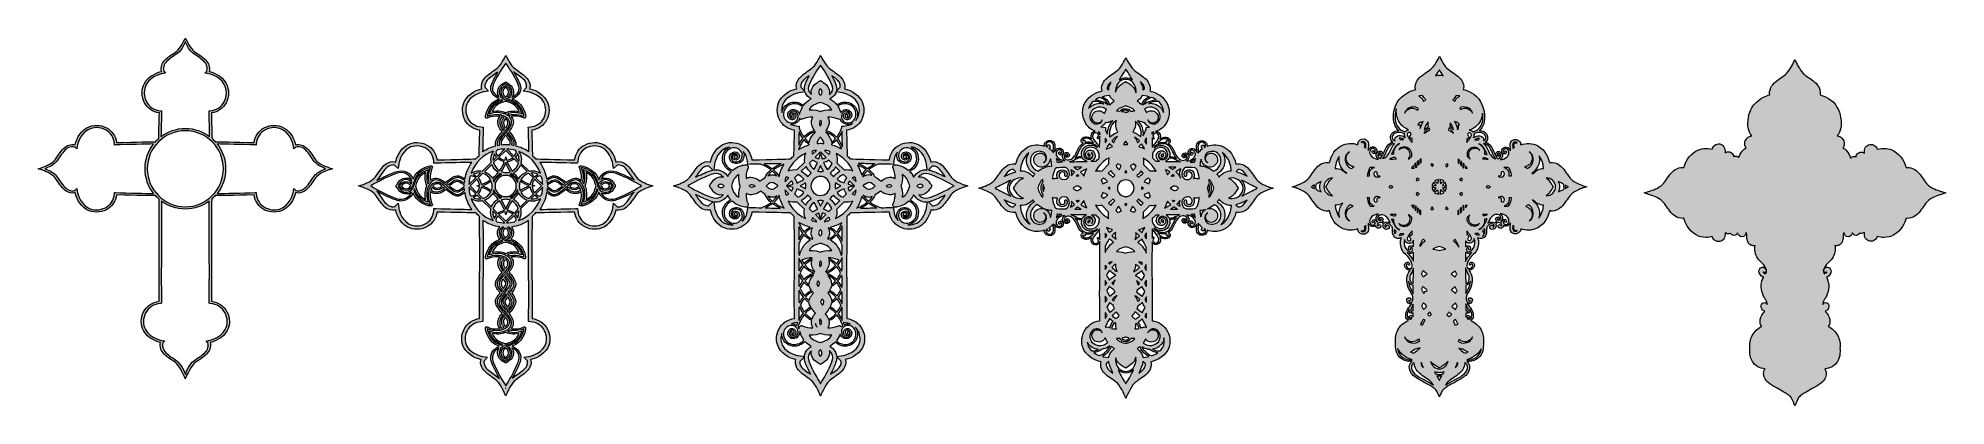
# Model space of a CAD drawing. Header units: millimetres. Extents: x -220 to 1461, y 255 to 578.
import ezdxf

# ---------------------------------------------------------------- set-up
doc = ezdxf.new("R2010")
doc.units = ezdxf.units.MM
doc.header["$MEASUREMENT"] = 0
for name, color, linetype in [('Layer 1', 7, 'Continuous'), ('Layer 2', 7, 'Continuous'), ('Layer 3', 7, 'Continuous'), ('Layer 4', 7, 'Continuous'), ('Layer 5', 7, 'Continuous'), ('Layer 6', 7, 'Continuous')]:
    doc.layers.add(name, color=color, linetype=linetype)

msp = doc.modelspace()

# ---------------------------------------------------------------- hatches: boundary and pattern name
at = {"layer": 'Layer 1'}
h = msp.add_hatch(color=6, dxfattribs=at)
h.dxf.hatch_style = 2
edge = h.paths.add_edge_path()
edge.add_spline(control_points=[(1455.3, 443.9), (1455.2, 443.9), (1447.9, 446.3), (1444.9, 449.4), (1443.8, 450.5), (1442.7, 452.2), (1441.5, 454), (1439, 457.6), (1436.1, 461.7), (1432.4, 463.3), (1429.7, 464.5), (1427.5, 464.6), (1426.1, 464.3), (1425.1, 468), (1422.3, 475.2), (1415.4, 479), (1411.1, 481.4), (1405.7, 481.9), (1400.8, 480.4), (1400.5, 481.6), (1399.8, 482.7), (1398.7, 483.5), (1397.4, 484.6), (1395.7, 485), (1394.1, 484.7), (1392.7, 484.4), (1391.3, 483.5), (1390.5, 482.3), (1389.4, 480.7), (1389.4, 479), (1389.5, 477.8), (1389.6, 477.5), (1389.6, 477.2), (1389.6, 477), (1388.5, 477.8), (1387, 478.2), (1385.7, 477.9), (1384.4, 477.6), (1383.3, 476.7), (1382.6, 475.6), (1382.3, 475), (1382.1, 474.4), (1382.1, 473.7), (1381.6, 474), (1381, 474.1), (1380.4, 474.1), (1379.2, 474.2), (1378.1, 473.6), (1377.4, 472.7), (1377.4, 472.8), (1377.3, 472.8), (1377.3, 472.9), (1376.4, 474.9), (1375.5, 477), (1374.1, 478.8), (1373, 480.1), (1371.8, 481.1), (1370.4, 481.7), (1371.2, 482.6), (1371.6, 483.6), (1371.7, 484.8), (1371.9, 486.8), (1371.1, 488.9), (1369.5, 490.3), (1368.5, 491.3), (1367, 492), (1365.4, 492.3), (1367.1, 494.2), (1368.2, 496.5), (1368.7, 499.2), (1369.2, 501.8), (1369.1, 504.8), (1368.5, 508.3), (1368, 511.8), (1367, 514.6), (1365.5, 517), (1365.4, 517.2), (1365.4, 517.3), (1365.3, 517.4), (1365.3, 517.4), (1365.3, 517.5), (1365.3, 517.5), (1365.2, 517.5), (1365.2, 517.6), (1365.2, 517.6), (1361.3, 524.6), (1354.2, 527.3), (1350.4, 528.3), (1350.7, 529.8), (1350.7, 531.9), (1349.5, 534.7), (1347.9, 538.4), (1343.8, 541.2), (1340.1, 543.7), (1338.4, 545), (1336.7, 546.1), (1335.6, 547.2), (1332.4, 550.2), (1329.2, 557.3), (1329.1, 557.4), (1329.1, 557.4), (1328.2, 559.4), (1328.2, 559.4), (1328.2, 559.4), (1327.3, 557.4), (1327.3, 557.4), (1327.3, 557.3), (1324.1, 550.2), (1320.9, 547.2), (1319.8, 546.1), (1318.1, 545), (1316.4, 543.7), (1312.7, 541.2), (1308.6, 538.4), (1307, 534.7), (1305.8, 531.9), (1305.7, 529.8), (1306, 528.3), (1302.9, 527.5), (1298.1, 525.7), (1294.2, 521.6), (1292.7, 520.4), (1291.3, 518.8), (1290.2, 517), (1288.8, 514.6), (1287.8, 511.8), (1287.2, 508.3), (1286.6, 504.8), (1286.6, 501.8), (1287.1, 499.2), (1287.5, 496.5), (1288.7, 494.2), (1290.3, 492.3), (1288.7, 492), (1287.3, 491.3), (1286.2, 490.3), (1284.7, 488.9), (1283.9, 486.8), (1284, 484.8), (1284.1, 483.6), (1284.6, 482.6), (1285.3, 481.7), (1284, 481.1), (1282.7, 480.1), (1281.7, 478.8), (1280.3, 477.1), (1279.4, 475.2), (1278.6, 473.3), (1277.9, 474.1), (1276.9, 474.5), (1275.8, 474.5), (1275.2, 474.5), (1274.6, 474.3), (1274.1, 474.1), (1274.1, 474.7), (1273.9, 475.3), (1273.6, 475.9), (1272.9, 477.1), (1271.8, 477.9), (1270.5, 478.2), (1269.1, 478.5), (1267.7, 478.1), (1266.6, 477.3), (1266.6, 477.6), (1266.6, 477.8), (1266.6, 478.1), (1266.7, 479.3), (1266.7, 481.1), (1265.7, 482.6), (1264.9, 483.9), (1263.5, 484.8), (1262.1, 485.1), (1260.5, 485.3), (1258.8, 484.9), (1257.4, 483.9), (1256.3, 483), (1255.6, 481.8), (1255.4, 480.5), (1250.5, 481.8), (1245.3, 481.3), (1241.1, 479), (1234.2, 475.2), (1231.4, 468), (1230.4, 464.3), (1228.9, 464.6), (1226.8, 464.5), (1224.1, 463.3), (1220.4, 461.7), (1217.5, 457.6), (1215, 454), (1213.8, 452.2), (1212.7, 450.5), (1211.6, 449.4), (1208.6, 446.3), (1201.3, 443.9), (1201.2, 443.9), (1201.2, 443.9), (1195.3, 442), (1195.3, 442), (1195.3, 442), (1201.2, 440.1), (1201.2, 440.1), (1201.3, 440.1), (1208.6, 437.8), (1211.6, 434.6), (1212.7, 433.5), (1213.8, 431.8), (1215, 430.1), (1217.5, 426.4), (1220.4, 422.3), (1224.1, 420.7), (1226.8, 419.5), (1228.9, 419.5), (1230.4, 419.7), (1231.4, 416), (1234.2, 408.9), (1241.1, 405), (1243.7, 403.6), (1246.8, 402.8), (1249.9, 402.8), (1251.8, 402.8), (1253.6, 403.1), (1255.4, 403.6), (1255.6, 402.3), (1256.3, 401.2), (1257.4, 400.4), (1258.8, 399.4), (1260.5, 398.9), (1262.1, 399.2), (1263.5, 399.5), (1264.9, 400.4), (1265.7, 401.6), (1266.7, 403.2), (1266.7, 404.9), (1266.6, 406.2), (1266.6, 406.4), (1266.6, 406.7), (1266.6, 407), (1267.7, 406.1), (1269.1, 405.8), (1270.5, 406), (1270.8, 406.1), (1271.1, 406.2), (1271.4, 406.4), (1271.4, 406.3), (1271.4, 406.3), (1271.5, 406.3), (1272.1, 405.2), (1273.2, 404.6), (1274.4, 404.6), (1274.4, 404.6), (1274.4, 404.6), (1274.4, 404.6), (1275.8, 404.6), (1277, 405.3), (1277.5, 406.5), (1277.5, 406.6), (1277.6, 406.7), (1277.6, 406.8), (1277.7, 406.3), (1277.8, 405.9), (1278.1, 405.5), (1279.1, 403.8), (1281, 403.1), (1282.8, 403.7), (1283.7, 404), (1284.4, 404.7), (1284.8, 405.6), (1285, 406.1), (1285, 406.7), (1284.9, 407.2), (1285.3, 406.8), (1285.6, 406.2), (1285.8, 405.5), (1285.9, 405), (1285.8, 404.5), (1285.8, 403.9), (1285.7, 403.2), (1285.7, 402.6), (1285.8, 401.9), (1285.9, 401.2), (1286.1, 400.5), (1286.3, 399.9), (1286.5, 399.4), (1286.7, 398.8), (1287.1, 398.2), (1287.8, 397), (1288.9, 396.1), (1290.2, 395.8), (1291.2, 395.5), (1292.2, 395.4), (1293.2, 395.6), (1293, 394.8), (1292.9, 394), (1292.9, 393.2), (1292.7, 388.9), (1294.5, 384.7), (1297.6, 382), (1303, 377.3), (1303.2, 373.3), (1303.2, 372.4), (1303, 371.4), (1302.7, 371.1), (1302.6, 371.1), (1302.4, 370.9), (1302.2, 370.9), (1301.8, 371), (1301.2, 371.3), (1300.4, 371.8), (1300.1, 372.4), (1300.2, 372.4), (1300.2, 372.3), (1300.3, 372.3), (1300.7, 372), (1301.2, 371.9), (1301.7, 372), (1302.5, 372.1), (1303.1, 373), (1303, 373.9), (1302.9, 375.2), (1301.9, 376.2), (1300.6, 376.5), (1299.3, 376.8), (1298, 376.3), (1297.2, 375.2), (1295.7, 373), (1296.8, 370.4), (1298.7, 368.8), (1299.3, 368.3), (1300, 368), (1300.7, 367.8), (1300.3, 367.2), (1300, 366.6), (1299.7, 366), (1299.7, 366), (1299.5, 365.5), (1299.5, 365.5), (1299, 364.2), (1298.7, 362.8), (1298.6, 361.4), (1298.3, 358.7), (1298.7, 355.9), (1299.8, 353), (1300.3, 351.8), (1300.9, 350.5), (1301.7, 349.2), (1301.8, 349), (1302, 348.7), (1302.1, 348.5), (1302.7, 347.6), (1303.2, 346.8), (1303.5, 345.9), (1303.7, 345.2), (1303.8, 344.5), (1303.8, 343.8), (1303.6, 344.3), (1303.2, 344.8), (1302.7, 345.1), (1301.5, 345.7), (1299.8, 345.6), (1298.7, 343.9), (1298.2, 343.2), (1298.3, 341.3), (1299, 339.9), (1299.6, 338.8), (1300.6, 338.1), (1301.8, 337.9), (1301.6, 337.7), (1301.4, 337.5), (1301.3, 337.3), (1300.9, 337), (1300.6, 336.6), (1300.3, 336.2), (1298.4, 333.9), (1297.4, 331.2), (1297.5, 328.5), (1297.5, 326.8), (1298, 325.5), (1299, 324.5), (1295.4, 322.8), (1292.5, 320), (1290.6, 316.4), (1288.8, 313.1), (1288.1, 309.1), (1288.5, 305.3), (1288.4, 303.9), (1288.4, 302.5), (1288.5, 301), (1288.7, 298.2), (1289.4, 295.8), (1290.7, 293.7), (1291.8, 291.8), (1293.4, 290.2), (1295.4, 289), (1297.4, 287.9), (1299.6, 287.2), (1301.9, 287.1), (1301.3, 286.3), (1300.9, 285.3), (1300.7, 284.2), (1300.2, 281.1), (1301.6, 277.8), (1304.4, 275.3), (1306.5, 273.4), (1308.9, 272), (1311.4, 270.7), (1311.9, 270.3), (1312.5, 270), (1313.1, 269.7), (1313.1, 269.7), (1318.5, 266.6), (1318.5, 266.6), (1319.6, 266), (1320.7, 265.3), (1321.8, 264.6), (1323.1, 263.7), (1324.1, 262.9), (1324.9, 262), (1326.2, 259.2), (1327.3, 256.8), (1327.3, 256.7), (1327.3, 256.7), (1328.2, 254.6), (1328.2, 254.6), (1328.2, 254.6), (1329.1, 256.7), (1329.1, 256.7), (1329.1, 256.8), (1330.1, 259.2), (1331.5, 261.9), (1332.3, 262.9), (1333.3, 263.7), (1334.7, 264.6), (1335.7, 265.3), (1336.9, 266), (1338, 266.6), (1338, 266.6), (1343.3, 269.7), (1343.3, 269.7), (1343.9, 270), (1344.5, 270.3), (1345.1, 270.7), (1347.5, 272), (1350, 273.4), (1352.1, 275.3), (1354.8, 277.8), (1356.2, 281.1), (1355.7, 284.2), (1355.5, 285.3), (1355.1, 286.3), (1354.6, 287.1), (1356.8, 287.2), (1359.1, 287.9), (1361.1, 289), (1363, 290.2), (1364.6, 291.8), (1365.8, 293.7), (1367, 295.8), (1367.7, 298.2), (1367.9, 301), (1368, 302.4), (1368, 303.7), (1367.9, 305), (1368.4, 308.9), (1367.7, 313), (1365.9, 316.4), (1364, 320), (1361.1, 322.8), (1357.6, 324.5), (1358.5, 325.4), (1359.1, 326.8), (1359.1, 328.5), (1359.1, 331.2), (1358.1, 333.9), (1356.3, 336.2), (1356, 336.6), (1355.6, 337), (1355.3, 337.3), (1355.1, 337.5), (1355, 337.7), (1354.8, 337.9), (1356, 338.1), (1356.9, 338.8), (1357.5, 339.9), (1358.3, 341.3), (1358.4, 343.2), (1357.9, 343.9), (1356.8, 345.6), (1355, 345.7), (1353.9, 345.1), (1353.3, 344.8), (1352.9, 344.3), (1352.7, 343.8), (1352.7, 344.5), (1352.9, 345.2), (1353.1, 345.9), (1353.4, 346.8), (1353.9, 347.6), (1354.4, 348.5), (1354.6, 348.7), (1354.7, 349), (1354.9, 349.2), (1355.6, 350.5), (1356.3, 351.8), (1356.7, 353), (1357.8, 355.9), (1358.3, 358.7), (1358, 361.4), (1357.9, 362.8), (1357.5, 364.2), (1357, 365.5), (1357, 365.5), (1356.8, 366), (1356.8, 366), (1356.6, 366.6), (1356.3, 367.2), (1355.9, 367.8), (1356.6, 368), (1357.2, 368.3), (1357.8, 368.8), (1359.7, 370.4), (1360.9, 373), (1359.3, 375.2), (1358.5, 376.3), (1357.2, 376.8), (1355.9, 376.5), (1354.6, 376.2), (1353.7, 375.2), (1353.5, 373.9), (1353.4, 373), (1354, 372.1), (1354.9, 372), (1355.4, 371.9), (1355.9, 372), (1356.3, 372.3), (1356.4, 372.3), (1356.4, 372.4), (1356.5, 372.4), (1356.2, 371.8), (1355.4, 371.3), (1354.7, 371), (1354.4, 370.9), (1354.1, 370.9), (1354, 371.1), (1353.9, 371.1), (1353.5, 371.4), (1353.3, 372.4), (1353.3, 372.4), (1353.3, 372.4), (1353.3, 372.4), (1353.3, 373.3), (1353.6, 377.3), (1359, 382), (1362.1, 384.7), (1363.9, 388.9), (1363.7, 393.2), (1363.7, 394), (1363.6, 394.8), (1363.4, 395.6), (1364.4, 395.4), (1365.4, 395.5), (1366.3, 395.8), (1367.7, 396.1), (1368.8, 397), (1369.5, 398.2), (1369.8, 398.8), (1370.1, 399.4), (1370.2, 399.9), (1370.4, 400.5), (1370.7, 401.2), (1370.8, 401.9), (1370.9, 402.6), (1370.8, 403.2), (1370.8, 403.9), (1370.7, 404.5), (1370.7, 405), (1370.8, 405.5), (1370.9, 406.2), (1371.2, 406.8), (1371.7, 407.2), (1371.5, 406.7), (1371.6, 406.1), (1371.8, 405.6), (1372.2, 404.7), (1372.9, 404), (1373.8, 403.7), (1375.6, 403.1), (1377.5, 403.8), (1378.5, 405.5), (1378.7, 405.9), (1378.9, 406.3), (1379, 406.8), (1379, 406.7), (1379, 406.6), (1379.1, 406.5), (1379.5, 405.3), (1380.8, 404.6), (1382.1, 404.6), (1382.1, 404.6), (1382.1, 404.6), (1382.1, 404.6), (1383.3, 404.6), (1384.4, 405.2), (1385.1, 406.3), (1385.2, 406.4), (1385.2, 406.4), (1385.2, 406.5), (1385.4, 406.5), (1385.5, 406.4), (1385.7, 406.4), (1387, 406.1), (1388.5, 406.5), (1389.6, 407.3), (1389.6, 407), (1389.6, 406.8), (1389.5, 406.5), (1389.4, 405.3), (1389.4, 403.5), (1390.5, 402), (1391.3, 400.7), (1392.7, 399.8), (1394.1, 399.6), (1395.7, 399.3), (1397.4, 399.7), (1398.7, 400.7), (1399.8, 401.5), (1400.4, 402.5), (1400.7, 403.7), (1402.6, 403.1), (1404.6, 402.8), (1406.5, 402.8), (1409.7, 402.8), (1412.8, 403.6), (1415.4, 405), (1422.3, 408.9), (1425.1, 416), (1426.1, 419.7), (1427.5, 419.5), (1429.7, 419.5), (1432.4, 420.7), (1436.1, 422.3), (1439, 426.4), (1441.5, 430.1), (1442.7, 431.8), (1443.8, 433.5), (1444.9, 434.6), (1447.9, 437.8), (1455.2, 440.1), (1455.3, 440.1), (1455.3, 440.1), (1461.2, 442), (1461.2, 442), (1461.2, 442), (1455.3, 443.9), (1455.3, 443.9)], knot_values=[0, 0, 0, 0, 1, 1, 1, 2, 2, 2, 3, 3, 3, 4, 4, 4, 5, 5, 5, 6, 6, 6, 7, 7, 7, 8, 8, 8, 9, 9, 9, 10, 10, 10, 11, 11, 11, 12, 12, 12, 13, 13, 13, 14, 14, 14, 15, 15, 15, 16, 16, 16, 17, 17, 17, 18, 18, 18, 19, 19, 19, 20, 20, 20, 21, 21, 21, 22, 22, 22, 23, 23, 23, 24, 24, 24, 25, 25, 25, 26, 26, 26, 27, 27, 27, 28, 28, 28, 29, 29, 29, 30, 30, 30, 31, 31, 31, 32, 32, 32, 33, 33, 33, 34, 34, 34, 35, 35, 35, 36, 36, 36, 37, 37, 37, 38, 38, 38, 39, 39, 39, 40, 40, 40, 41, 41, 41, 42, 42, 42, 43, 43, 43, 44, 44, 44, 45, 45, 45, 46, 46, 46, 47, 47, 47, 48, 48, 48, 49, 49, 49, 50, 50, 50, 51, 51, 51, 52, 52, 52, 53, 53, 53, 54, 54, 54, 55, 55, 55, 56, 56, 56, 57, 57, 57, 58, 58, 58, 59, 59, 59, 60, 60, 60, 61, 61, 61, 62, 62, 62, 63, 63, 63, 64, 64, 64, 65, 65, 65, 66, 66, 66, 67, 67, 67, 68, 68, 68, 69, 69, 69, 70, 70, 70, 71, 71, 71, 72, 72, 72, 73, 73, 73, 74, 74, 74, 75, 75, 75, 76, 76, 76, 77, 77, 77, 78, 78, 78, 79, 79, 79, 80, 80, 80, 81, 81, 81, 82, 82, 82, 83, 83, 83, 84, 84, 84, 85, 85, 85, 86, 86, 86, 87, 87, 87, 88, 88, 88, 89, 89, 89, 90, 90, 90, 91, 91, 91, 92, 92, 92, 93, 93, 93, 94, 94, 94, 95, 95, 95, 96, 96, 96, 97, 97, 97, 98, 98, 98, 99, 99, 99, 100, 100, 100, 101, 101, 101, 102, 102, 102, 103, 103, 103, 104, 104, 104, 105, 105, 105, 106, 106, 106, 107, 107, 107, 108, 108, 108, 109, 109, 109, 110, 110, 110, 111, 111, 111, 112, 112, 112, 113, 113, 113, 114, 114, 114, 115, 115, 115, 116, 116, 116, 117, 117, 117, 118, 118, 118, 119, 119, 119, 120, 120, 120, 121, 121, 121, 122, 122, 122, 123, 123, 123, 124, 124, 124, 125, 125, 125, 126, 126, 126, 127, 127, 127, 128, 128, 128, 129, 129, 129, 130, 130, 130, 131, 131, 131, 132, 132, 132, 133, 133, 133, 134, 134, 134, 135, 135, 135, 136, 136, 136, 137, 137, 137, 138, 138, 138, 139, 139, 139, 140, 140, 140, 141, 141, 141, 142, 142, 142, 143, 143, 143, 144, 144, 144, 145, 145, 145, 146, 146, 146, 147, 147, 147, 148, 148, 148, 149, 149, 149, 150, 150, 150, 151, 151, 151, 152, 152, 152, 153, 153, 153, 154, 154, 154, 155, 155, 155, 156, 156, 156, 157, 157, 157, 158, 158, 158, 159, 159, 159, 160, 160, 160, 161, 161, 161, 162, 162, 162, 163, 163, 163, 164, 164, 164, 165, 165, 165, 166, 166, 166, 167, 167, 167, 168, 168, 168, 169, 169, 169, 170, 170, 170, 171, 171, 171, 172, 172, 172, 173, 173, 173, 174, 174, 174, 175, 175, 175, 176, 176, 176, 177, 177, 177, 178, 178, 178, 179, 179, 179, 180, 180, 180, 181, 181, 181, 182, 182, 182, 183, 183, 183, 184, 184, 184, 185, 185, 185, 186, 186, 186, 187, 187, 187, 188, 188, 188, 189, 189, 189, 190, 190, 190, 191, 191, 191, 192, 192, 192, 193, 193, 193, 194, 194, 194, 195, 195, 195, 196, 196, 196, 197, 197, 197, 198, 198, 198, 199, 199, 199, 200, 200, 200, 201, 201, 201, 202, 202, 202, 203, 203, 203, 204, 204, 204, 205, 205, 205, 206, 206, 206, 207, 207, 207, 208, 208, 208, 209, 209, 209, 210, 210, 210, 211, 211, 211, 212, 212, 212, 213, 213, 213, 214, 214, 214, 215, 215, 215, 216, 216, 216, 217, 217, 217, 218, 218, 218, 218], degree=3, periodic=1)
at = {"layer": 'Layer 2'}
h = msp.add_hatch(color=7, dxfattribs=at)
h.dxf.hatch_style = 2
edge = h.paths.add_edge_path()
edge.add_spline(control_points=[(36.5, 464.2), (36.4, 464.3), (28.9, 466.7), (25.7, 470), (24.6, 471.2), (23.4, 472.9), (22.2, 474.7), (19.8, 478.2), (17, 482.2), (13.5, 483.7), (10.4, 485.1), (8.2, 484.8), (6.9, 484.3), (6.2, 487.5), (3.7, 495.4), (-3.6, 499.4), (-8.6, 502.2), (-15.3, 502.2), (-20.7, 499.4), (-25.7, 496.7), (-28.8, 492.1), (-29.6, 486.3), (-48.1, 486.8), (-59.5, 487), (-63.9, 487.1), (-64.8, 488.1), (-65.7, 489), (-66.7, 489.9), (-66.9, 495.6), (-67.1, 503.1), (-67.3, 512.4), (-61.5, 513.2), (-56.9, 516.4), (-54.2, 521.4), (-51.4, 526.7), (-51.4, 533.4), (-54.2, 538.4), (-58.2, 545.7), (-66, 548.2), (-69.2, 548.9), (-68.8, 550.2), (-68.5, 552.4), (-69.9, 555.6), (-71.4, 559), (-75.4, 561.8), (-78.9, 564.2), (-80.7, 565.5), (-82.4, 566.6), (-83.6, 567.7), (-86.9, 570.9), (-90.2, 578.3), (-90.2, 578.3), (-90.2, 578.3), (-93.5, 570.9), (-96.9, 567.7), (-98, 566.6), (-99.7, 565.5), (-101.5, 564.2), (-105.1, 561.8), (-109.1, 559), (-110.6, 555.6), (-112, 552.4), (-111.7, 550.2), (-111.2, 548.9), (-114.4, 548.2), (-122.2, 545.7), (-126.3, 538.4), (-129.1, 533.4), (-129, 526.7), (-126.2, 521.4), (-123.6, 516.4), (-118.9, 513.2), (-113.1, 512.4), (-113.4, 503.1), (-113.6, 495.6), (-113.7, 489.9), (-114.7, 489), (-115.7, 488.1), (-116.6, 487.1), (-120.9, 487), (-132.4, 486.8), (-150.8, 486.3), (-151.6, 492.1), (-154.8, 496.7), (-159.8, 499.4), (-165.1, 502.2), (-171.8, 502.2), (-176.9, 499.4), (-184.1, 495.4), (-186.6, 487.5), (-187.3, 484.3), (-188.6, 484.8), (-190.8, 485.1), (-194, 483.7), (-197.4, 482.2), (-200.2, 478.2), (-202.6, 474.7), (-203.9, 472.9), (-205, 471.2), (-206.2, 470), (-209.3, 466.7), (-216.9, 464.3), (-216.9, 464.2), (-216.9, 464.2), (-219.9, 463.3), (-219.9, 463.3), (-219.9, 463.3), (-216.9, 462.4), (-216.9, 462.4), (-216.9, 462.3), (-209.3, 459.9), (-206.2, 456.6), (-205, 455.4), (-203.9, 453.7), (-202.6, 451.9), (-200.2, 448.4), (-197.4, 444.4), (-194, 442.9), (-190.8, 441.5), (-188.6, 441.8), (-187.3, 442.3), (-186.6, 439.1), (-184.1, 431.2), (-176.9, 427.2), (-174.4, 425.8), (-171.5, 425.1), (-168.5, 425.1), (-165.5, 425.1), (-162.5, 425.8), (-159.8, 427.2), (-154.8, 429.9), (-151.6, 434.5), (-150.8, 440.3), (-132.4, 439.8), (-120.9, 439.6), (-116.6, 439.6), (-115.6, 438.5), (-114.5, 437.5), (-113.4, 436.5), (-113.4, 429.2), (-113.3, 422.5), (-113.3, 418), (-113.3, 418), (-113.2, 418), (-113.2, 418), (-113.2, 401.4), (-113.2, 383.7), (-113.3, 382.8), (-113.3, 382.8), (-113.3, 382.9), (-113.3, 382.9), (-113.4, 382.3), (-113.4, 363), (-113.3, 346.6), (-119.4, 345.8), (-124.2, 342.5), (-127, 337.3), (-129.7, 332), (-129.8, 325.6), (-127.1, 320.8), (-123.1, 313.5), (-115.2, 311.1), (-112, 310.3), (-112.5, 309.1), (-112.8, 306.9), (-111.4, 303.7), (-109.9, 300.2), (-105.9, 297.5), (-102.4, 295), (-100.6, 293.8), (-98.9, 292.6), (-97.7, 291.5), (-94.4, 288.3), (-90.3, 278.4), (-90.3, 278.4), (-90.3, 278.4), (-86.1, 288.3), (-82.7, 291.5), (-81.5, 292.6), (-79.8, 293.8), (-78, 295), (-74.5, 297.5), (-70.5, 300.2), (-69, 303.7), (-67.6, 306.9), (-67.9, 309.1), (-68.4, 310.3), (-65.2, 311.1), (-57.3, 313.5), (-53.3, 320.8), (-50.6, 325.6), (-50.7, 332), (-53.5, 337.3), (-56.2, 342.5), (-61.1, 345.8), (-67.1, 346.6), (-67.1, 363), (-67, 382.3), (-67.2, 382.9), (-67.2, 382.9), (-67.2, 382.8), (-67.2, 382.8), (-67.2, 383.7), (-67.2, 401.4), (-67.2, 418), (-67.2, 418), (-67.2, 418), (-67.2, 418), (-67.1, 422.5), (-67.1, 429.2), (-67, 436.5), (-65.9, 437.5), (-64.9, 438.5), (-63.9, 439.6), (-59.5, 439.6), (-48.1, 439.8), (-29.6, 440.3), (-28.8, 434.5), (-25.7, 429.9), (-20.7, 427.2), (-18, 425.8), (-14.9, 425.1), (-11.9, 425.1), (-9, 425.1), (-6.1, 425.8), (-3.6, 427.2), (3.7, 431.2), (6.2, 439.1), (6.9, 442.3), (8.2, 441.8), (10.4, 441.5), (13.5, 442.9), (17, 444.4), (19.8, 448.4), (22.2, 451.9), (23.4, 453.7), (24.6, 455.4), (25.7, 456.6), (28.9, 459.9), (36.4, 462.3), (36.5, 462.4), (36.5, 462.4), (39.5, 463.3), (39.5, 463.3), (39.5, 463.3), (36.5, 464.2), (36.5, 464.2)], knot_values=[0, 0, 0, 0, 1, 1, 1, 2, 2, 2, 3, 3, 3, 4, 4, 4, 5, 5, 5, 6, 6, 6, 7, 7, 7, 8, 8, 8, 9, 9, 9, 10, 10, 10, 11, 11, 11, 12, 12, 12, 13, 13, 13, 14, 14, 14, 15, 15, 15, 16, 16, 16, 17, 17, 17, 18, 18, 18, 19, 19, 19, 20, 20, 20, 21, 21, 21, 22, 22, 22, 23, 23, 23, 24, 24, 24, 25, 25, 25, 26, 26, 26, 27, 27, 27, 28, 28, 28, 29, 29, 29, 30, 30, 30, 31, 31, 31, 32, 32, 32, 33, 33, 33, 34, 34, 34, 35, 35, 35, 36, 36, 36, 37, 37, 37, 38, 38, 38, 39, 39, 39, 40, 40, 40, 41, 41, 41, 42, 42, 42, 43, 43, 43, 44, 44, 44, 45, 45, 45, 46, 46, 46, 47, 47, 47, 48, 48, 48, 49, 49, 49, 50, 50, 50, 51, 51, 51, 52, 52, 52, 53, 53, 53, 54, 54, 54, 55, 55, 55, 56, 56, 56, 57, 57, 57, 58, 58, 58, 59, 59, 59, 60, 60, 60, 61, 61, 61, 62, 62, 62, 63, 63, 63, 64, 64, 64, 65, 65, 65, 66, 66, 66, 67, 67, 67, 68, 68, 68, 69, 69, 69, 70, 70, 70, 71, 71, 71, 72, 72, 72, 73, 73, 73, 74, 74, 74, 75, 75, 75, 76, 76, 76, 77, 77, 77, 78, 78, 78, 79, 79, 79, 80, 80, 80, 81, 81, 81, 82, 82, 82, 82], degree=3, periodic=1)
edge = h.paths.add_edge_path()
edge.add_spline(control_points=[(-112, 514.3), (-117.6, 514.8), (-122, 517.6), (-124.5, 522.3), (-127, 527.1), (-127, 533), (-124.6, 537.5), (-120, 545.7), (-109.6, 547.2), (-109.5, 547.2), (-109.5, 547.2), (-107.6, 547.5), (-107.6, 547.5), (-107.6, 547.5), (-109, 548.9), (-109, 548.9), (-109, 548.9), (-110.5, 550.7), (-108.8, 554.8), (-107.5, 557.7), (-103.7, 560.3), (-100.4, 562.6), (-98.6, 563.9), (-96.8, 565.1), (-95.5, 566.3), (-93.1, 568.6), (-91.3, 572.5), (-90.2, 575.2), (-89.1, 572.5), (-87.3, 568.6), (-84.9, 566.3), (-83.6, 565.1), (-81.9, 563.9), (-80, 562.6), (-76.7, 560.3), (-72.9, 557.7), (-71.7, 554.8), (-69.9, 550.7), (-71.4, 548.9), (-71.5, 548.9), (-71.5, 548.9), (-72.9, 547.5), (-72.9, 547.5), (-72.9, 547.5), (-70.9, 547.2), (-70.9, 547.2), (-70.8, 547.2), (-60.4, 545.7), (-55.9, 537.5), (-53.4, 533), (-53.4, 527.1), (-56, 522.3), (-58.4, 517.6), (-62.8, 514.8), (-68.4, 514.3), (-68.4, 514.3), (-69.3, 514.2), (-69.3, 514.2), (-69.3, 514.2), (-69.3, 513.3), (-69.3, 513.3), (-69.1, 506.7), (-68.9, 498.5), (-68.8, 491.6), (-74.7, 496.1), (-82.2, 498.8), (-90.2, 498.8), (-98.3, 498.8), (-105.7, 496.1), (-111.7, 491.6), (-111.5, 498.5), (-111.3, 506.7), (-111.1, 513.3), (-111.1, 513.3), (-111.1, 514.2), (-111.1, 514.2), (-111.1, 514.2), (-112, 514.3), (-112, 514.3)], knot_values=[0, 0, 0, 0, 1, 1, 1, 2, 2, 2, 3, 3, 3, 4, 4, 4, 5, 5, 5, 6, 6, 6, 7, 7, 7, 8, 8, 8, 9, 9, 9, 10, 10, 10, 11, 11, 11, 12, 12, 12, 13, 13, 13, 14, 14, 14, 15, 15, 15, 16, 16, 16, 17, 17, 17, 18, 18, 18, 19, 19, 19, 20, 20, 20, 21, 21, 21, 22, 22, 22, 23, 23, 23, 24, 24, 24, 25, 25, 25, 26, 26, 26, 26], degree=3, periodic=1)
edge = h.paths.add_edge_path()
edge.add_spline(control_points=[(-151.7, 442.3), (-151.7, 442.3), (-152.6, 442.4), (-152.6, 442.4), (-152.6, 442.4), (-152.7, 441.4), (-152.7, 441.4), (-153.2, 435.9), (-156, 431.4), (-160.7, 429), (-165.5, 426.5), (-171.4, 426.4), (-175.9, 428.9), (-184.1, 433.5), (-185.6, 443.8), (-185.6, 443.9), (-185.6, 443.9), (-185.9, 445.9), (-185.9, 445.9), (-185.9, 445.9), (-187.3, 444.5), (-187.3, 444.5), (-187.4, 444.4), (-189.1, 442.9), (-193.2, 444.7), (-196.1, 446), (-198.7, 449.7), (-201, 453), (-202.3, 454.9), (-203.5, 456.7), (-204.7, 457.9), (-207, 460.4), (-211.1, 462.2), (-213.8, 463.3), (-211.1, 464.4), (-207, 466.3), (-204.7, 468.7), (-203.5, 470), (-202.3, 471.7), (-201, 473.6), (-198.7, 476.9), (-196.1, 480.6), (-193.2, 481.9), (-189.1, 483.7), (-187.4, 482.2), (-187.3, 482.1), (-187.3, 482.1), (-185.9, 480.7), (-185.9, 480.7), (-185.9, 480.7), (-185.6, 482.7), (-185.6, 482.7), (-185.6, 482.8), (-184.1, 493.1), (-175.9, 497.7), (-171.4, 500.2), (-165.5, 500.1), (-160.7, 497.6), (-156, 495.2), (-153.2, 490.7), (-152.7, 485.2), (-152.7, 485.2), (-152.6, 484.2), (-152.6, 484.2), (-152.6, 484.2), (-151.7, 484.3), (-151.7, 484.3), (-140.6, 484.6), (-125, 485), (-118.2, 485.1), (-122.9, 479.1), (-125.7, 471.5), (-125.7, 463.3), (-125.7, 455.1), (-122.9, 447.6), (-118.2, 441.5), (-124.9, 441.6), (-140.6, 442), (-151.7, 442.3)], knot_values=[0, 0, 0, 0, 1, 1, 1, 2, 2, 2, 3, 3, 3, 4, 4, 4, 5, 5, 5, 6, 6, 6, 7, 7, 7, 8, 8, 8, 9, 9, 9, 10, 10, 10, 11, 11, 11, 12, 12, 12, 13, 13, 13, 14, 14, 14, 15, 15, 15, 16, 16, 16, 17, 17, 17, 18, 18, 18, 19, 19, 19, 20, 20, 20, 21, 21, 21, 22, 22, 22, 23, 23, 23, 24, 24, 24, 25, 25, 25, 26, 26, 26, 26], degree=3, periodic=1)
edge = h.paths.add_edge_path()
edge.add_spline(control_points=[(-69.1, 382.4), (-69.1, 382.4), (-69.1, 382.5), (-69.1, 382.5), (-69, 381.4), (-69.1, 359.9), (-69.1, 345.7), (-69.1, 345.7), (-69.1, 344.8), (-69.1, 344.8), (-69.1, 344.8), (-68.2, 344.7), (-68.2, 344.7), (-62.4, 344.2), (-57.8, 341.2), (-55.2, 336.3), (-52.8, 331.7), (-52.7, 326), (-55, 321.8), (-59.6, 313.5), (-69.9, 312), (-70, 312), (-70, 312), (-72, 311.8), (-72, 311.8), (-72, 311.8), (-70.6, 310.4), (-70.6, 310.4), (-70.6, 310.3), (-69, 308.6), (-70.8, 304.5), (-72.1, 301.5), (-75.8, 298.9), (-79.2, 296.7), (-81, 295.4), (-82.8, 294.2), (-84.1, 292.9), (-87.3, 289.8), (-89.6, 283.9), (-90.2, 282.2), (-90.8, 283.9), (-93.1, 289.8), (-96.4, 292.9), (-97.6, 294.2), (-99.4, 295.4), (-101.3, 296.7), (-104.6, 298.9), (-108.3, 301.5), (-109.6, 304.5), (-111.4, 308.6), (-109.9, 310.3), (-109.8, 310.4), (-109.8, 310.4), (-108.4, 311.8), (-108.4, 311.8), (-108.4, 311.8), (-110.4, 312), (-110.4, 312), (-110.5, 312), (-120.8, 313.5), (-125.4, 321.8), (-127.7, 326), (-127.7, 331.7), (-125.2, 336.3), (-122.7, 341.2), (-118, 344.2), (-112.2, 344.7), (-112.2, 344.7), (-111.3, 344.8), (-111.3, 344.8), (-111.3, 344.8), (-111.3, 345.7), (-111.3, 345.7), (-111.4, 359.9), (-111.4, 381.4), (-111.3, 382.5), (-111.3, 382.5), (-111.3, 382.4), (-111.3, 382.4), (-111.2, 383), (-111.2, 409.9), (-111.3, 434.8), (-105.4, 430.4), (-98.1, 427.8), (-90.2, 427.8), (-82.3, 427.8), (-75, 430.4), (-69.1, 434.8), (-69.2, 409.9), (-69.2, 383), (-69.1, 382.4)], knot_values=[0, 0, 0, 0, 1, 1, 1, 2, 2, 2, 3, 3, 3, 4, 4, 4, 5, 5, 5, 6, 6, 6, 7, 7, 7, 8, 8, 8, 9, 9, 9, 10, 10, 10, 11, 11, 11, 12, 12, 12, 13, 13, 13, 14, 14, 14, 15, 15, 15, 16, 16, 16, 17, 17, 17, 18, 18, 18, 19, 19, 19, 20, 20, 20, 21, 21, 21, 22, 22, 22, 23, 23, 23, 24, 24, 24, 25, 25, 25, 26, 26, 26, 27, 27, 27, 28, 28, 28, 29, 29, 29, 30, 30, 30, 30], degree=3, periodic=1)
edge = h.paths.add_edge_path()
edge.add_spline(control_points=[(-90.2, 429.8), (-108.7, 429.8), (-123.7, 444.8), (-123.7, 463.3), (-123.7, 481.8), (-108.7, 496.8), (-90.2, 496.8), (-71.7, 496.8), (-56.7, 481.8), (-56.7, 463.3), (-56.7, 444.8), (-71.7, 429.8), (-90.2, 429.8)], knot_values=[0, 0, 0, 0, 1, 1, 1, 2, 2, 2, 3, 3, 3, 4, 4, 4, 4], degree=3, periodic=1)
edge = h.paths.add_edge_path()
edge.add_spline(control_points=[(24.3, 457.9), (23.1, 456.7), (21.8, 454.9), (20.6, 453), (18.3, 449.7), (15.7, 446), (12.8, 444.7), (8.7, 442.9), (6.9, 444.4), (6.9, 444.5), (6.9, 444.5), (5.5, 445.9), (5.5, 445.9), (5.5, 445.9), (5.2, 443.9), (5.2, 443.9), (5.2, 443.8), (3.7, 433.5), (-4.5, 428.9), (-9, 426.4), (-15, 426.5), (-19.7, 429), (-24.4, 431.4), (-27.2, 435.9), (-27.8, 441.4), (-27.8, 441.4), (-27.8, 442.4), (-27.8, 442.4), (-27.8, 442.4), (-28.8, 442.3), (-28.8, 442.3), (-39.9, 442), (-55.5, 441.6), (-62.2, 441.5), (-57.5, 447.6), (-54.7, 455.1), (-54.7, 463.3), (-54.7, 471.5), (-57.5, 479.1), (-62.2, 485.1), (-55.5, 485), (-39.9, 484.6), (-28.8, 484.3), (-28.8, 484.3), (-27.8, 484.2), (-27.8, 484.2), (-27.8, 484.2), (-27.8, 485.2), (-27.8, 485.2), (-27.2, 490.7), (-24.4, 495.2), (-19.7, 497.6), (-15, 500.1), (-9, 500.2), (-4.5, 497.7), (3.7, 493.1), (5.2, 482.8), (5.2, 482.7), (5.2, 482.7), (5.4, 480.7), (5.4, 480.7), (5.4, 480.7), (6.9, 482.1), (6.9, 482.1), (6.9, 482.2), (8.7, 483.7), (12.8, 481.9), (15.7, 480.6), (18.3, 476.9), (20.6, 473.6), (21.8, 471.7), (23.1, 470), (24.3, 468.7), (26.6, 466.3), (30.7, 464.4), (33.3, 463.3), (30.7, 462.2), (26.6, 460.4), (24.3, 457.9)], knot_values=[0, 0, 0, 0, 1, 1, 1, 2, 2, 2, 3, 3, 3, 4, 4, 4, 5, 5, 5, 6, 6, 6, 7, 7, 7, 8, 8, 8, 9, 9, 9, 10, 10, 10, 11, 11, 11, 12, 12, 12, 13, 13, 13, 14, 14, 14, 15, 15, 15, 16, 16, 16, 17, 17, 17, 18, 18, 18, 19, 19, 19, 20, 20, 20, 21, 21, 21, 22, 22, 22, 23, 23, 23, 24, 24, 24, 25, 25, 25, 26, 26, 26, 26], degree=3, periodic=1)
at = {"layer": 'Layer 3'}
h = msp.add_hatch(color=3, dxfattribs=at)
h.dxf.hatch_style = 2
edge = h.paths.add_edge_path()
edge.add_spline(control_points=[(318.9, 449.1), (318.8, 449.1), (311.3, 451.6), (308.1, 454.9), (307, 456.1), (305.8, 457.8), (304.6, 459.6), (302.2, 463.1), (299.4, 467.1), (295.9, 468.6), (292.8, 470), (290.6, 469.7), (289.3, 469.2), (288.6, 472.4), (286.1, 480.3), (278.8, 484.3), (273.8, 487.1), (267.1, 487.1), (261.7, 484.2), (256.7, 481.6), (253.6, 477), (252.8, 471.1), (234.3, 471.6), (222.9, 471.9), (218.5, 471.9), (217.6, 472.9), (216.7, 473.9), (215.7, 474.8), (215.5, 480.5), (215.3, 488), (215.1, 497.3), (220.9, 498.1), (225.5, 501.2), (228.2, 506.2), (231, 511.6), (231, 518.3), (228.2, 523.3), (224.2, 530.6), (216.4, 533.1), (213.2, 533.8), (213.6, 535.1), (213.9, 537.3), (212.5, 540.4), (211, 543.9), (207, 546.6), (203.5, 549.1), (201.7, 550.3), (200, 551.5), (198.8, 552.6), (195.5, 555.8), (192.2, 563.1), (192.2, 563.1), (192.2, 563.1), (188.9, 555.8), (185.5, 552.6), (184.4, 551.5), (182.7, 550.3), (180.9, 549.1), (177.3, 546.6), (173.3, 543.9), (171.8, 540.4), (170.4, 537.3), (170.7, 535.1), (171.2, 533.8), (168, 533.1), (160.2, 530.6), (156.1, 523.3), (153.3, 518.3), (153.4, 511.6), (156.2, 506.2), (158.8, 501.2), (163.5, 498.1), (169.3, 497.3), (169, 488), (168.8, 480.5), (168.7, 474.8), (167.7, 473.9), (166.7, 472.9), (165.8, 471.9), (161.5, 471.9), (150, 471.6), (131.6, 471.1), (130.8, 477), (127.6, 481.6), (122.6, 484.2), (117.3, 487.1), (110.6, 487.1), (105.5, 484.3), (98.3, 480.3), (95.8, 472.4), (95.1, 469.2), (93.8, 469.7), (91.6, 470), (88.4, 468.6), (85, 467.1), (82.2, 463.1), (79.8, 459.6), (78.5, 457.8), (77.4, 456.1), (76.2, 454.9), (73.1, 451.6), (65.5, 449.1), (65.5, 449.1), (65.5, 449.1), (62.5, 448.2), (62.5, 448.2), (62.5, 448.2), (65.5, 447.2), (65.5, 447.2), (65.5, 447.2), (73.1, 444.8), (76.2, 441.5), (77.4, 440.3), (78.5, 438.6), (79.8, 436.8), (82.2, 433.2), (85, 429.2), (88.4, 427.8), (91.6, 426.4), (93.8, 426.6), (95.1, 427.1), (95.8, 423.9), (98.3, 416.1), (105.5, 412), (108, 410.7), (110.9, 410), (113.9, 410), (116.9, 410), (119.9, 410.7), (122.6, 412.1), (127.6, 414.8), (130.8, 419.4), (131.6, 425.2), (150, 424.7), (161.5, 424.5), (165.8, 424.4), (166.8, 423.3), (167.9, 422.3), (169, 421.4), (169, 414.1), (169.1, 407.4), (169.1, 402.8), (169.1, 402.8), (169.2, 402.8), (169.2, 402.8), (169.2, 386.2), (169.2, 368.6), (169.1, 367.6), (169.1, 367.7), (169.1, 367.7), (169.1, 367.8), (169, 367.1), (169, 347.9), (169.1, 331.5), (163, 330.6), (158.2, 327.4), (155.4, 322.1), (152.7, 316.9), (152.6, 310.4), (155.3, 305.7), (159.3, 298.4), (167.2, 295.9), (170.4, 295.2), (169.9, 293.9), (169.6, 291.7), (171, 288.6), (172.5, 285.1), (176.5, 282.3), (180, 279.9), (181.8, 278.7), (183.5, 277.5), (184.7, 276.4), (188, 273.2), (192.1, 263.3), (192.1, 263.3), (192.1, 263.3), (196.3, 273.2), (199.7, 276.4), (200.9, 277.5), (202.6, 278.7), (204.4, 279.9), (207.9, 282.3), (211.9, 285.1), (213.4, 288.6), (214.8, 291.7), (214.5, 293.9), (214, 295.2), (217.2, 295.9), (225.1, 298.4), (229.1, 305.7), (231.8, 310.4), (231.7, 316.9), (228.9, 322.1), (226.2, 327.4), (221.3, 330.6), (215.3, 331.5), (215.3, 347.9), (215.4, 367.1), (215.2, 367.8), (215.2, 367.7), (215.2, 367.7), (215.2, 367.6), (215.2, 368.6), (215.2, 386.2), (215.2, 402.8), (215.2, 402.8), (215.2, 402.8), (215.2, 402.8), (215.3, 407.4), (215.3, 414.1), (215.4, 421.4), (216.5, 422.3), (217.5, 423.3), (218.5, 424.4), (222.9, 424.5), (234.3, 424.7), (252.8, 425.2), (253.6, 419.4), (256.7, 414.8), (261.7, 412.1), (264.4, 410.7), (267.5, 410), (270.5, 410), (273.4, 410), (276.3, 410.7), (278.8, 412), (286.1, 416.1), (288.6, 423.9), (289.3, 427.1), (290.6, 426.6), (292.8, 426.4), (295.9, 427.8), (299.4, 429.2), (302.2, 433.2), (304.6, 436.8), (305.8, 438.6), (307, 440.3), (308.1, 441.5), (311.3, 444.8), (318.8, 447.2), (318.9, 447.2), (318.9, 447.2), (321.9, 448.2), (321.9, 448.2), (321.9, 448.2), (318.9, 449.1), (318.9, 449.1)], knot_values=[0, 0, 0, 0, 1, 1, 1, 2, 2, 2, 3, 3, 3, 4, 4, 4, 5, 5, 5, 6, 6, 6, 7, 7, 7, 8, 8, 8, 9, 9, 9, 10, 10, 10, 11, 11, 11, 12, 12, 12, 13, 13, 13, 14, 14, 14, 15, 15, 15, 16, 16, 16, 17, 17, 17, 18, 18, 18, 19, 19, 19, 20, 20, 20, 21, 21, 21, 22, 22, 22, 23, 23, 23, 24, 24, 24, 25, 25, 25, 26, 26, 26, 27, 27, 27, 28, 28, 28, 29, 29, 29, 30, 30, 30, 31, 31, 31, 32, 32, 32, 33, 33, 33, 34, 34, 34, 35, 35, 35, 36, 36, 36, 37, 37, 37, 38, 38, 38, 39, 39, 39, 40, 40, 40, 41, 41, 41, 42, 42, 42, 43, 43, 43, 44, 44, 44, 45, 45, 45, 46, 46, 46, 47, 47, 47, 48, 48, 48, 49, 49, 49, 50, 50, 50, 51, 51, 51, 52, 52, 52, 53, 53, 53, 54, 54, 54, 55, 55, 55, 56, 56, 56, 57, 57, 57, 58, 58, 58, 59, 59, 59, 60, 60, 60, 61, 61, 61, 62, 62, 62, 63, 63, 63, 64, 64, 64, 65, 65, 65, 66, 66, 66, 67, 67, 67, 68, 68, 68, 69, 69, 69, 70, 70, 70, 71, 71, 71, 72, 72, 72, 73, 73, 73, 74, 74, 74, 75, 75, 75, 76, 76, 76, 77, 77, 77, 78, 78, 78, 79, 79, 79, 80, 80, 80, 81, 81, 81, 82, 82, 82, 82], degree=3, periodic=1)
edge = h.paths.add_edge_path()
edge.add_spline(control_points=[(253.6, 468.2), (253.6, 468.2), (255.5, 468.1), (255.5, 468.1), (255.5, 468.1), (255.6, 469.9), (255.6, 469.9), (256.1, 475.2), (258.8, 479.3), (263.1, 481.6), (267.6, 484), (273.2, 484), (277.4, 481.7), (285.1, 477.4), (286.6, 467.5), (286.6, 467.4), (286.6, 467.4), (287.1, 463.4), (287.1, 463.4), (287.1, 463.4), (289.9, 466.2), (289.9, 466.2), (290.1, 466.3), (291.5, 467.3), (294.8, 465.9), (297.4, 464.7), (299.9, 461.1), (302.1, 457.9), (303.2, 456.3), (304.3, 454.8), (305.3, 453.6), (301, 455.9), (295.4, 458.6), (289.8, 460.5), (286.2, 461.8), (282.9, 461.8), (280.1, 460.3), (276.7, 458.6), (274.9, 455.4), (274.1, 453.6), (274, 453.9), (273.9, 454.1), (273.8, 454.4), (270.7, 462.6), (262, 465.4), (258.9, 465.8), (257.9, 465.9), (257.3, 465.8), (257, 465.4), (256.9, 465.3), (256.9, 465.1), (256.9, 464.9), (256.9, 464.8), (256.9, 464.7), (257, 464.5), (257, 464.5), (257, 464.4), (257, 464.4), (258.7, 460.2), (259, 457), (258.8, 455.1), (258.8, 454.2), (258.6, 453.5), (258.5, 453), (257.3, 454.1), (255.9, 454.7), (254.5, 454.9), (251.5, 455.3), (248, 453.2), (245.4, 451.2), (244.5, 452), (242.5, 453.7), (239.1, 455.7), (238.3, 456.2), (237.3, 456.6), (236.4, 456.8), (235.1, 457.2), (233.6, 457.2), (232.4, 456.6), (230.9, 456), (229.5, 455.2), (228.1, 454.4), (227.2, 459.6), (225.2, 464.5), (222.2, 468.9), (229.4, 468.8), (242.7, 468.4), (253.6, 468.2)], knot_values=[0, 0, 0, 0, 1, 1, 1, 2, 2, 2, 3, 3, 3, 4, 4, 4, 5, 5, 5, 6, 6, 6, 7, 7, 7, 8, 8, 8, 9, 9, 9, 10, 10, 10, 11, 11, 11, 12, 12, 12, 13, 13, 13, 14, 14, 14, 15, 15, 15, 16, 16, 16, 17, 17, 17, 18, 18, 18, 19, 19, 19, 20, 20, 20, 21, 21, 21, 22, 22, 22, 23, 23, 23, 24, 24, 24, 25, 25, 25, 26, 26, 26, 27, 27, 27, 28, 28, 28, 29, 29, 29, 29], degree=3, periodic=1)
edge = h.paths.add_edge_path()
edge.add_spline(control_points=[(259.8, 444.6), (259.6, 445.2), (258.3, 450.8), (253.8, 451.5), (250.6, 452.1), (248.6, 450.2), (247.5, 449.1), (247.4, 449), (247.2, 448.9), (247.1, 448.7), (247.1, 448.7), (246.8, 448.5), (246.8, 448.5), (244.7, 446.7), (241.9, 444.2), (238.3, 441.9), (237.3, 441.2), (236.1, 440.7), (234.9, 440.6), (233.6, 440.6), (232.5, 441.1), (231.5, 441.9), (230.5, 442.6), (229.5, 443.4), (228.4, 444.1), (228.5, 444.4), (228.5, 444.8), (228.5, 445.1), (228.6, 445.4), (228.6, 445.7), (228.7, 446), (229, 445.7), (229.3, 445.5), (229.6, 445.3), (231, 444.3), (232.5, 443), (234.3, 442.8), (236.2, 442.5), (238, 443.2), (239.5, 444.4), (241.9, 446.3), (242.9, 447.1), (243.3, 447.4), (243.3, 447.4), (243.4, 447.5), (243.4, 447.5), (244.9, 449), (250.3, 453.9), (254.3, 453.4), (258.7, 452.9), (260.7, 447.1), (260.8, 446.8), (260.8, 446.8), (260.8, 446.8), (260.8, 446.8), (260.8, 446.7), (263.1, 440.9), (261, 435.3), (261, 435.3), (260.4, 433.8), (260.4, 433.8), (260.4, 433.8), (261.9, 434.3), (261.9, 434.3), (262.2, 434.4), (268.3, 436.7), (270.5, 440.9), (271.5, 442.8), (272.2, 444.4), (272.6, 445.7), (272.7, 445.3), (272.9, 445), (273.2, 444.6), (272.8, 443.4), (272.4, 442.3), (272.4, 442.3), (269.5, 434.8), (261.3, 432.3), (258.7, 432), (261.4, 438.8), (260.1, 443.7), (259.8, 444.6)], knot_values=[0, 0, 0, 0, 1, 1, 1, 2, 2, 2, 3, 3, 3, 4, 4, 4, 5, 5, 5, 6, 6, 6, 7, 7, 7, 8, 8, 8, 9, 9, 9, 10, 10, 10, 11, 11, 11, 12, 12, 12, 13, 13, 13, 14, 14, 14, 15, 15, 15, 16, 16, 16, 17, 17, 17, 18, 18, 18, 19, 19, 19, 20, 20, 20, 21, 21, 21, 22, 22, 22, 23, 23, 23, 24, 24, 24, 25, 25, 25, 26, 26, 26, 27, 27, 27, 27], degree=3, periodic=1)
edge = h.paths.add_edge_path()
edge.add_spline(control_points=[(253.2, 444.8), (255.1, 444.8), (256.6, 446), (257.3, 446.9), (257.8, 446.1), (258, 445.3), (258.2, 444.8), (257.1, 443.7), (255.8, 443.1), (254.3, 442.9), (250.8, 442.4), (247.6, 444.7), (246.1, 446), (246.6, 446.4), (247, 446.7), (247.4, 447.1), (248.3, 446.1), (249.9, 444.8), (253.2, 444.8)], knot_values=[0, 0, 0, 0, 1, 1, 1, 2, 2, 2, 3, 3, 3, 4, 4, 4, 5, 5, 5, 6, 6, 6, 6], degree=3, periodic=1)
edge = h.paths.add_edge_path()
edge.add_spline(control_points=[(248.5, 448.1), (248.5, 448.1), (248.5, 448.1), (248.5, 448.1), (249.5, 449), (251.1, 450.5), (253.6, 450.1), (254.8, 449.9), (255.8, 449.1), (256.5, 448.2), (256, 447.6), (254.8, 446.2), (253.2, 446.2), (250.6, 446.2), (249.3, 447.2), (248.5, 448.1)], knot_values=[0, 0, 0, 0, 1, 1, 1, 2, 2, 2, 3, 3, 3, 4, 4, 4, 5, 5, 5, 5], degree=3, periodic=1)
edge = h.paths.add_edge_path()
edge.add_spline(control_points=[(228.9, 447.7), (228.9, 447.8), (228.9, 448), (228.9, 448.1), (228.9, 448.5), (228.9, 448.8), (228.8, 449.1), (228.8, 449.1), (232.6, 451.3), (232.6, 451.3), (232.6, 451.3), (232.6, 451.3), (232.6, 451.3), (232.6, 451.3), (232.6, 451.3), (232.6, 451.3), (232.7, 451.3), (232.7, 451.3), (232.7, 451.3), (232.7, 451.3), (232.7, 451.3), (232.7, 451.3), (232.7, 451.3), (232.7, 451.3), (232.7, 451.3), (233.5, 451.9), (235.7, 453), (238.6, 450.8), (240.4, 449.3), (241.4, 448.5), (241.9, 448.1), (241.4, 447.7), (240.4, 447), (238.6, 445.5), (235.9, 443.5), (233.9, 444.2), (232.9, 444.8), (232.9, 444.8), (232.9, 444.8), (232.9, 444.8), (232.2, 445.3), (230.1, 446.8), (228.9, 447.7)], knot_values=[0, 0, 0, 0, 1, 1, 1, 2, 2, 2, 3, 3, 3, 4, 4, 4, 5, 5, 5, 6, 6, 6, 7, 7, 7, 8, 8, 8, 9, 9, 9, 10, 10, 10, 11, 11, 11, 12, 12, 12, 13, 13, 13, 14, 14, 14, 14], degree=3, periodic=1)
edge = h.paths.add_edge_path()
edge.add_spline(control_points=[(239.5, 451.9), (238.2, 452.9), (236.6, 453.6), (234.9, 453.6), (233.2, 453.5), (231.6, 452.4), (230.1, 451.5), (230, 451.5), (229.3, 451.1), (228.6, 450.7), (228.6, 450.8), (228.6, 450.9), (228.5, 451.1), (228.5, 451.6), (228.4, 452.2), (228.4, 452.8), (229.4, 453.4), (230.5, 454.1), (231.6, 454.7), (232.7, 455.2), (233.9, 455.7), (235.1, 455.6), (236.3, 455.4), (237.4, 455), (238.4, 454.4), (241.4, 452.6), (243.3, 451.1), (244.2, 450.3), (243.7, 449.9), (243.3, 449.5), (243, 449.2), (242.4, 449.6), (241.4, 450.4), (239.5, 451.9)], knot_values=[0, 0, 0, 0, 1, 1, 1, 2, 2, 2, 3, 3, 3, 4, 4, 4, 5, 5, 5, 6, 6, 6, 7, 7, 7, 8, 8, 8, 9, 9, 9, 10, 10, 10, 11, 11, 11, 11], degree=3, periodic=1)
edge = h.paths.add_edge_path()
edge.add_spline(control_points=[(262.9, 460), (264.7, 459.1), (267.9, 457.3), (269.2, 454.7), (271, 451.3), (271.6, 448.7), (271.7, 448.2), (271.6, 447.6), (271, 445), (269.2, 441.6), (267.9, 439), (264.7, 437.2), (262.9, 436.3), (264.3, 441.8), (262.4, 446.9), (262.2, 447.3), (262.2, 447.4), (262.1, 447.7), (261.9, 448.1), (262.3, 449.2), (264.3, 454.5), (262.9, 460)], knot_values=[0, 0, 0, 0, 1, 1, 1, 2, 2, 2, 3, 3, 3, 4, 4, 4, 5, 5, 5, 6, 6, 6, 7, 7, 7, 7], degree=3, periodic=1)
edge = h.paths.add_edge_path()
edge.add_spline(control_points=[(270.5, 455.4), (268.3, 459.6), (262.2, 461.9), (261.9, 462), (261.9, 462), (260.4, 462.5), (260.4, 462.5), (260.4, 462.5), (261, 461), (261, 461), (262.6, 456.7), (261.7, 452.2), (261, 450), (260.8, 450.3), (260.6, 450.6), (260.3, 450.9), (260.1, 451.2), (259.9, 451.5), (259.7, 451.8), (260.2, 453.2), (261.3, 457.4), (258.7, 464.3), (261.3, 464), (269.5, 461.5), (272.4, 453.9), (273.6, 450.3), (274.1, 448.9), (274.4, 448.2), (274.4, 448.2), (274.4, 448.2), (274.4, 448.2), (274.9, 446.8), (276.7, 444.1), (280, 444.2), (282.4, 444.3), (284, 445.3), (285.5, 447.8), (285.5, 447.8), (285.8, 448.2), (285.8, 448.2), (285.8, 448.2), (285.5, 448.6), (285.5, 448.6), (284, 451.1), (282.4, 452.1), (280, 452.1), (277.8, 452.1), (276.2, 450.8), (275.4, 449.9), (275.2, 450.3), (275.1, 450.7), (274.9, 451.3), (275.8, 452.1), (277.7, 453.5), (279, 453.7), (280.6, 453.8), (282.8, 453.6), (284.4, 451.9), (285.6, 450.6), (286.7, 448.9), (287.2, 448.2), (286.3, 446.7), (285.3, 445.4), (284.4, 444.4), (282.7, 442.6), (280.6, 442.4), (279, 442.6), (274.2, 443.1), (273.2, 448.1), (273.2, 448.3), (273.1, 448.5), (272.7, 451.4), (270.5, 455.4)], knot_values=[0, 0, 0, 0, 1, 1, 1, 2, 2, 2, 3, 3, 3, 4, 4, 4, 5, 5, 5, 6, 6, 6, 7, 7, 7, 8, 8, 8, 9, 9, 9, 10, 10, 10, 11, 11, 11, 12, 12, 12, 13, 13, 13, 14, 14, 14, 15, 15, 15, 16, 16, 16, 17, 17, 17, 18, 18, 18, 19, 19, 19, 20, 20, 20, 21, 21, 21, 22, 22, 22, 23, 23, 23, 24, 24, 24, 24], degree=3, periodic=1)
edge = h.paths.add_edge_path()
edge.add_spline(control_points=[(276, 448.3), (276.4, 448.9), (277.7, 450.6), (280, 450.6), (281.7, 450.6), (282.8, 449.9), (284, 448.2), (282.8, 446.4), (281.7, 445.8), (280, 445.7), (277.5, 445.6), (276.4, 447.5), (276, 448.3)], knot_values=[0, 0, 0, 0, 1, 1, 1, 2, 2, 2, 3, 3, 3, 4, 4, 4, 4], degree=3, periodic=1)
edge = h.paths.add_edge_path()
edge.add_spline(control_points=[(187.3, 295.6), (188.8, 294.2), (190.6, 293), (191.6, 292.4), (191.6, 292.4), (192.1, 292.1), (192.1, 292.1), (192.1, 292.1), (192.5, 292.3), (192.5, 292.3), (192.6, 292.4), (195, 293.9), (196.8, 295.6), (198.5, 297.2), (199.3, 299.5), (199, 302.2), (198.9, 303.4), (198.2, 304.7), (197.5, 305.7), (199.2, 304.9), (201.8, 303.4), (203.1, 300.8), (204.2, 298.6), (204.2, 296), (203.1, 293.1), (199.8, 284.1), (194, 275), (192.2, 272.2), (190.3, 275), (184.6, 284.1), (181.2, 293.1), (180.1, 296), (180.1, 298.6), (181.3, 300.8), (182.4, 302.9), (184.4, 304.4), (186, 305.2), (185.5, 304.4), (185.2, 303.4), (185, 302.2), (184.7, 299.6), (185.5, 297.2), (187.3, 295.6)], knot_values=[0, 0, 0, 0, 1, 1, 1, 2, 2, 2, 3, 3, 3, 4, 4, 4, 5, 5, 5, 6, 6, 6, 7, 7, 7, 8, 8, 8, 9, 9, 9, 10, 10, 10, 11, 11, 11, 12, 12, 12, 13, 13, 13, 14, 14, 14, 14], degree=3, periodic=1)
edge = h.paths.add_edge_path()
edge.add_spline(control_points=[(192.1, 306.6), (192.1, 306.6), (192.1, 306.6), (192.1, 306.6), (190.7, 306.2), (188, 304.4), (188.1, 301), (188.2, 298.7), (189.2, 297.1), (191.7, 295.5), (191.7, 295.5), (192.1, 295.3), (192.1, 295.3), (192.1, 295.3), (192.5, 295.5), (192.5, 295.5), (194.9, 297.1), (196, 298.7), (196, 301), (196, 303.3), (194.7, 304.8), (193.8, 305.7), (194.2, 305.8), (194.6, 306), (195.2, 306.2), (196, 305.2), (197.4, 303.4), (197.6, 302), (197.7, 300.5), (197.5, 298.3), (195.8, 296.6), (194.5, 295.4), (192.8, 294.3), (192.1, 293.9), (190.6, 294.8), (189.3, 295.8), (188.3, 296.6), (186.5, 298.3), (186.3, 300.5), (186.5, 302), (187, 306.9), (192, 307.8), (192.2, 307.9), (192.4, 307.9), (195.3, 308.4), (199.3, 310.5), (203.5, 312.7), (205.8, 318.9), (205.9, 319.1), (205.9, 319.1), (206.4, 320.6), (206.4, 320.6), (206.4, 320.6), (204.9, 320.1), (204.9, 320.1), (200.6, 318.4), (196.1, 319.4), (193.8, 320.1), (194.2, 320.3), (194.5, 320.5), (194.8, 320.7), (195.1, 320.9), (195.4, 321.1), (195.7, 321.4), (197, 320.9), (201.3, 319.8), (208.2, 322.4), (207.9, 319.8), (205.4, 311.5), (197.8, 308.7), (194.2, 307.5), (192.7, 306.9), (192.1, 306.6)], knot_values=[0, 0, 0, 0, 1, 1, 1, 2, 2, 2, 3, 3, 3, 4, 4, 4, 5, 5, 5, 6, 6, 6, 7, 7, 7, 8, 8, 8, 9, 9, 9, 10, 10, 10, 11, 11, 11, 12, 12, 12, 13, 13, 13, 14, 14, 14, 15, 15, 15, 16, 16, 16, 17, 17, 17, 18, 18, 18, 19, 19, 19, 20, 20, 20, 21, 21, 21, 22, 22, 22, 23, 23, 23, 24, 24, 24, 24], degree=3, periodic=1)
edge = h.paths.add_edge_path()
edge.add_spline(control_points=[(194.5, 301), (194.5, 299.3), (193.8, 298.2), (192.1, 297.1), (190.3, 298.2), (189.6, 299.4), (189.6, 301.1), (189.5, 303.5), (191.4, 304.7), (192.2, 305.1), (192.8, 304.7), (194.5, 303.3), (194.5, 301)], knot_values=[0, 0, 0, 0, 1, 1, 1, 2, 2, 2, 3, 3, 3, 4, 4, 4, 4], degree=3, periodic=1)
edge = h.paths.add_edge_path()
edge.add_spline(control_points=[(192.1, 309.4), (191.5, 309.5), (188.9, 310), (185.5, 311.8), (182.9, 313.2), (181.1, 316.3), (180.2, 318.2), (185.7, 316.8), (190.8, 318.7), (191.2, 318.9), (191.3, 318.9), (191.6, 319), (192, 319.2), (193.1, 318.7), (198.4, 316.8), (203.8, 318.2), (203, 316.3), (201.2, 313.2), (198.6, 311.8), (195.2, 310), (192.6, 309.5), (192.1, 309.4)], knot_values=[0, 0, 0, 0, 1, 1, 1, 2, 2, 2, 3, 3, 3, 4, 4, 4, 5, 5, 5, 6, 6, 6, 7, 7, 7, 7], degree=3, periodic=1)
edge = h.paths.add_edge_path()
edge.add_spline(control_points=[(190.7, 320.3), (190.7, 320.3), (190.7, 320.2), (190.7, 320.2), (190.6, 320.2), (184.8, 318), (179.2, 320.1), (179.2, 320.1), (177.7, 320.6), (177.7, 320.6), (177.7, 320.6), (178.2, 319.1), (178.2, 319.1), (178.3, 318.9), (180.5, 312.7), (184.8, 310.5), (186.7, 309.5), (188.3, 308.9), (189.6, 308.5), (189.2, 308.3), (188.9, 308.1), (188.5, 307.9), (187.3, 308.3), (186.2, 308.7), (186.2, 308.7), (178.7, 311.5), (176.2, 319.7), (175.9, 322.4), (182.7, 319.6), (187.6, 321), (188.5, 321.3), (189.1, 321.4), (194.7, 322.8), (195.4, 327.2), (195.9, 330.5), (194.1, 332.5), (193, 333.5), (192.9, 333.7), (192.7, 333.8), (192.6, 334), (192.6, 334), (192.4, 334.3), (192.4, 334.3), (190.6, 336.3), (188.1, 339.1), (185.7, 342.7), (185.1, 343.7), (184.6, 344.9), (184.5, 346.2), (184.4, 347.4), (185, 348.5), (185.8, 349.5), (186.6, 350.6), (189.1, 353.9), (189.1, 353.9), (189.1, 354), (189.1, 354), (189.1, 354), (189.6, 354.6), (190.3, 355.4), (190.9, 356.4), (190.9, 356.4), (191, 356.5), (191, 356.5), (191, 356.5), (191, 356.5), (191, 356.5), (192.3, 358.3), (193.6, 360.4), (193.8, 361.9), (194.1, 363.9), (192.1, 366.3), (191, 367.5), (191.5, 368.1), (191.8, 368.5), (192, 368.8), (192.4, 368.3), (193.2, 367.4), (194.6, 365.5), (196.8, 362.6), (195.8, 360.5), (195.2, 359.6), (195.2, 359.6), (195.2, 359.6), (195.2, 359.6), (195.2, 359.6), (195.2, 359.6), (195.2, 359.6), (195.2, 359.6), (195.2, 359.6), (195.2, 359.6), (195.2, 359.6), (195.2, 359.5), (195.2, 359.5), (195.2, 359.5), (195.2, 359.5), (195.2, 359.5), (195.2, 359.5), (193.8, 357.2), (191.9, 354.8), (189.6, 351.7), (187, 348.1), (186.7, 346.8), (186.2, 345), (186.7, 343.7), (188.2, 341.6), (190.1, 339.1), (190.9, 338.2), (191.3, 337.8), (191.3, 337.8), (191.4, 337.7), (191.4, 337.7), (192.9, 336.1), (197.8, 330.7), (197.3, 326.7), (196.7, 322.3), (191, 320.3), (190.7, 320.3)], knot_values=[0, 0, 0, 0, 1, 1, 1, 2, 2, 2, 3, 3, 3, 4, 4, 4, 5, 5, 5, 6, 6, 6, 7, 7, 7, 8, 8, 8, 9, 9, 9, 10, 10, 10, 11, 11, 11, 12, 12, 12, 13, 13, 13, 14, 14, 14, 15, 15, 15, 16, 16, 16, 17, 17, 17, 18, 18, 18, 19, 19, 19, 20, 20, 20, 21, 21, 21, 22, 22, 22, 23, 23, 23, 24, 24, 24, 25, 25, 25, 26, 26, 26, 27, 27, 27, 28, 28, 28, 29, 29, 29, 30, 30, 30, 31, 31, 31, 32, 32, 32, 33, 33, 33, 34, 34, 34, 35, 35, 35, 36, 36, 36, 37, 37, 37, 38, 38, 38, 39, 39, 39, 39], degree=3, periodic=1)
edge = h.paths.add_edge_path()
edge.add_spline(control_points=[(188.6, 327.9), (188.6, 326), (189.9, 324.5), (190.8, 323.7), (190, 323.3), (189.2, 323), (188.7, 322.9), (187.6, 324), (186.9, 325.3), (186.8, 326.7), (186.3, 330.3), (188.6, 333.5), (189.9, 334.9), (190.2, 334.5), (190.6, 334), (191, 333.6), (190, 332.7), (188.6, 331.1), (188.6, 327.9)], knot_values=[0, 0, 0, 0, 1, 1, 1, 2, 2, 2, 3, 3, 3, 4, 4, 4, 5, 5, 5, 6, 6, 6, 6], degree=3, periodic=1)
edge = h.paths.add_edge_path()
edge.add_spline(control_points=[(191.9, 332.5), (192, 332.5), (192, 332.5), (192, 332.5), (192.9, 331.5), (194.4, 330), (194, 327.5), (193.7, 326.2), (193, 325.3), (192.1, 324.6), (191.5, 325), (190.1, 326.3), (190.1, 327.9), (190.1, 330.5), (191.1, 331.8), (191.9, 332.5)], knot_values=[0, 0, 0, 0, 1, 1, 1, 2, 2, 2, 3, 3, 3, 4, 4, 4, 5, 5, 5, 5], degree=3, periodic=1)
edge = h.paths.add_edge_path()
edge.add_spline(control_points=[(190.1, 357.8), (189.5, 358.7), (188.9, 359.5), (188.7, 359.9), (188.7, 359.9), (188.7, 359.9), (188.7, 359.9), (188.1, 360.8), (187.4, 362.8), (189.4, 365.5), (189.6, 365.8), (189.9, 366.1), (190, 366.3), (191.2, 365), (192.5, 363.2), (192.3, 362.1), (192.2, 361), (191.2, 359.4), (190.1, 357.8)], knot_values=[0, 0, 0, 0, 1, 1, 1, 2, 2, 2, 3, 3, 3, 4, 4, 4, 5, 5, 5, 6, 6, 6, 6], degree=3, periodic=1)
edge = h.paths.add_edge_path()
edge.add_spline(control_points=[(195.2, 348.4), (195.2, 348.4), (195.2, 348.4), (195.2, 348.4), (195.2, 348.4), (195.2, 348.4), (195.2, 348.4), (195.2, 348.4), (195.2, 348.4), (195.2, 348.4), (195.8, 347.5), (196.8, 345.4), (194.6, 342.5), (194.4, 342.2), (194.1, 341.8), (193.9, 341.5), (192.5, 343.3), (191.2, 345.4), (191.2, 346.2), (191.3, 347.1), (192.7, 349), (194, 350.5), (194, 350.5), (195.2, 348.5), (195.2, 348.5), (195.2, 348.5), (195.2, 348.5), (195.2, 348.5), (195.2, 348.5), (195.2, 348.4), (195.2, 348.4)], knot_values=[0, 0, 0, 0, 1, 1, 1, 2, 2, 2, 3, 3, 3, 4, 4, 4, 5, 5, 5, 6, 6, 6, 7, 7, 7, 8, 8, 8, 9, 9, 9, 10, 10, 10, 10], degree=3, periodic=1)
edge = h.paths.add_edge_path()
edge.add_spline(control_points=[(189.7, 346.3), (189.6, 344.6), (192, 341.5), (193, 340.3), (192.5, 339.8), (192.2, 339.4), (192, 339.2), (191.6, 339.7), (190.9, 340.6), (189.4, 342.5), (187.4, 345.2), (188.1, 347.2), (188.7, 348.2), (188.7, 348.2), (188.7, 348.1), (188.7, 348.1), (189.2, 348.9), (190.9, 351.3), (191.8, 352.5), (191.8, 352.5), (191.8, 352.5), (191.8, 352.5), (191.8, 352.6), (191.9, 352.6), (191.9, 352.7), (191.9, 352.7), (192, 352.8), (192, 352.8), (192.1, 353), (192.2, 353.1), (192.2, 353.1), (192.2, 353.1), (192.2, 353.1), (192.2, 353.1), (192.2, 353.1), (192.2, 353.1), (192.2, 353.1), (192.2, 353.1), (192.2, 353.1), (192.2, 353.1), (192.2, 353.2), (192.3, 353.2), (192.3, 353.3), (192.3, 353.3), (192.3, 353.2), (192.3, 353.2), (192.3, 353.2), (192.3, 353.3), (192.3, 353.3), (192.3, 353.3), (192.3, 353.3), (192.3, 353.3), (192.3, 353.3), (193.2, 351.8), (193.2, 351.8), (192.2, 350.8), (189.9, 348), (189.7, 346.3)], knot_values=[0, 0, 0, 0, 1, 1, 1, 2, 2, 2, 3, 3, 3, 4, 4, 4, 5, 5, 5, 6, 6, 6, 7, 7, 7, 8, 8, 8, 9, 9, 9, 10, 10, 10, 11, 11, 11, 12, 12, 12, 13, 13, 13, 14, 14, 14, 15, 15, 15, 16, 16, 16, 17, 17, 17, 18, 18, 18, 19, 19, 19, 19], degree=3, periodic=1)
edge = h.paths.add_edge_path()
edge.add_spline(control_points=[(193, 338.1), (193.5, 338.6), (194.3, 339.6), (195.8, 341.6), (196.8, 342.9), (197.5, 344.5), (197.5, 346.1), (197.4, 347.9), (196.3, 349.5), (195.4, 351), (195.3, 351.2), (194.2, 353.1), (193.6, 354), (193.8, 354.3), (194.3, 355.2), (194.6, 355.7), (195.5, 354.5), (196.2, 353.3), (196.9, 352.4), (197.5, 351.4), (198, 350.4), (198.5, 349.4), (199.1, 348.3), (199.6, 347.2), (199.4, 345.9), (199.3, 344.8), (198.9, 343.7), (198.3, 342.7), (196.5, 339.6), (195, 337.7), (194.2, 336.8), (193.8, 337.3), (193.4, 337.7), (193, 338.1)], knot_values=[0, 0, 0, 0, 1, 1, 1, 2, 2, 2, 3, 3, 3, 4, 4, 4, 5, 5, 5, 6, 6, 6, 7, 7, 7, 8, 8, 8, 9, 9, 9, 10, 10, 10, 11, 11, 11, 11], degree=3, periodic=1)
edge = h.paths.add_edge_path()
edge.add_spline(control_points=[(196.6, 355.2), (196.2, 355.7), (195.4, 357), (195.4, 357), (196.3, 358.5), (197.4, 360.1), (197.5, 361.9), (197.5, 363.6), (196.8, 365.1), (195.8, 366.4), (194.3, 368.4), (193.5, 369.4), (193, 369.9), (193.4, 370.3), (193.8, 370.7), (194.2, 371.2), (195, 370.3), (196.5, 368.4), (198.3, 365.3), (198.9, 364.3), (199.3, 363.2), (199.4, 362.1), (199.6, 360.9), (199.1, 359.7), (198.5, 358.6), (197.9, 357.4), (197.3, 356.3), (196.6, 355.2)], knot_values=[0, 0, 0, 0, 1, 1, 1, 2, 2, 2, 3, 3, 3, 4, 4, 4, 5, 5, 5, 6, 6, 6, 7, 7, 7, 8, 8, 8, 9, 9, 9, 9], degree=3, periodic=1)
edge = h.paths.add_edge_path()
edge.add_spline(control_points=[(191.4, 370.3), (191.4, 370.3), (191.3, 370.2), (191.3, 370.2), (190.9, 369.8), (190.1, 368.9), (188.2, 366.4), (187.1, 364.9), (186.4, 363.1), (186.7, 361.2), (186.9, 359.4), (188.2, 358), (189.2, 356.5), (189.2, 356.5), (189.2, 356.5), (189.2, 356.5), (188.8, 356), (188.5, 355.6), (188.1, 355.2), (187.4, 356.3), (186.6, 357.4), (185.8, 358.5), (185, 359.5), (184.4, 360.6), (184.5, 361.9), (184.6, 363.1), (185.1, 364.3), (185.7, 365.3), (188.1, 368.9), (190.6, 371.7), (192.4, 373.7), (192.4, 373.7), (192.6, 374), (192.6, 374), (192.7, 374.2), (192.9, 374.3), (193, 374.5), (194.1, 375.5), (195.9, 377.5), (195.4, 380.8), (194.7, 385.3), (189.1, 386.6), (188.5, 386.7), (187.6, 387), (182.7, 388.4), (175.9, 385.6), (176.2, 388.3), (178.7, 396.5), (186.2, 399.3), (186.2, 399.3), (187.3, 399.7), (188.5, 400.1), (188.9, 399.9), (189.2, 399.7), (189.6, 399.5), (188.3, 399.1), (186.7, 398.5), (184.8, 397.5), (180.5, 395.3), (178.3, 389.2), (178.2, 388.9), (178.2, 388.9), (177.7, 387.4), (177.7, 387.4), (177.7, 387.4), (179.2, 387.9), (179.2, 387.9), (184.8, 390), (190.6, 387.8), (190.7, 387.8), (190.7, 387.8), (190.7, 387.7), (190.7, 387.7), (191, 387.7), (196.6, 385.7), (197.3, 381.3), (198.1, 376.7), (192.9, 371.9), (191.4, 370.3)], knot_values=[0, 0, 0, 0, 1, 1, 1, 2, 2, 2, 3, 3, 3, 4, 4, 4, 5, 5, 5, 6, 6, 6, 7, 7, 7, 8, 8, 8, 9, 9, 9, 10, 10, 10, 11, 11, 11, 12, 12, 12, 13, 13, 13, 14, 14, 14, 15, 15, 15, 16, 16, 16, 17, 17, 17, 18, 18, 18, 19, 19, 19, 20, 20, 20, 21, 21, 21, 22, 22, 22, 23, 23, 23, 24, 24, 24, 25, 25, 25, 26, 26, 26, 26], degree=3, periodic=1)
edge = h.paths.add_edge_path()
edge.add_spline(control_points=[(188.6, 380.1), (188.6, 376.9), (190, 375.3), (191, 374.4), (190.6, 374), (190.2, 373.6), (189.9, 373.1), (188.6, 374.5), (186.3, 377.7), (186.8, 381.3), (186.9, 382.7), (187.6, 384), (188.7, 385.1), (189.2, 385), (190, 384.7), (190.8, 384.3), (189.9, 383.5), (188.6, 382), (188.6, 380.1)], knot_values=[0, 0, 0, 0, 1, 1, 1, 2, 2, 2, 3, 3, 3, 4, 4, 4, 5, 5, 5, 6, 6, 6, 6], degree=3, periodic=1)
edge = h.paths.add_edge_path()
edge.add_spline(control_points=[(192.1, 383.4), (193, 382.7), (193.7, 381.8), (194, 380.5), (194.4, 378), (192.9, 376.5), (192, 375.5), (192, 375.5), (192, 375.5), (191.9, 375.5), (191.1, 376.2), (190.1, 377.5), (190.1, 380.1), (190.1, 381.7), (191.5, 383), (192.1, 383.4)], knot_values=[0, 0, 0, 0, 1, 1, 1, 2, 2, 2, 3, 3, 3, 4, 4, 4, 5, 5, 5, 5], degree=3, periodic=1)
edge = h.paths.add_edge_path()
edge.add_spline(control_points=[(192.1, 398.6), (192.6, 398.5), (195.2, 398), (198.6, 396.2), (201.2, 394.8), (203, 391.7), (203.8, 389.8), (198.4, 391.2), (193.1, 389.3), (192, 388.8), (191.6, 389), (191.3, 389.1), (191.2, 389.1), (190.8, 389.3), (185.7, 391.2), (180.2, 389.8), (181.1, 391.7), (182.9, 394.8), (185.5, 396.2), (188.9, 398), (191.5, 398.5), (192.1, 398.6)], knot_values=[0, 0, 0, 0, 1, 1, 1, 2, 2, 2, 3, 3, 3, 4, 4, 4, 5, 5, 5, 6, 6, 6, 7, 7, 7, 7], degree=3, periodic=1)
edge = h.paths.add_edge_path()
edge.add_spline(control_points=[(194.8, 387.3), (194.5, 387.5), (194.2, 387.7), (193.8, 387.9), (196.1, 388.6), (200.6, 389.6), (204.9, 387.9), (204.9, 387.9), (206.4, 387.4), (206.4, 387.4), (206.4, 387.4), (205.9, 388.9), (205.9, 388.9), (205.8, 389.2), (203.5, 395.3), (199.3, 397.5), (195.3, 399.6), (192.4, 400.1), (192.2, 400.1), (192, 400.2), (187, 401.1), (186.5, 406), (186.3, 407.5), (186.5, 409.7), (188.3, 411.4), (188.5, 411.5), (188.7, 411.7), (188.9, 411.9), (189.3, 411.8), (189.7, 411.8), (190.2, 411.8), (190.3, 411.7), (190.5, 411.7), (190.6, 411.7), (188.9, 410.4), (188.2, 408.9), (188.1, 407), (188, 403.6), (190.7, 401.8), (192.1, 401.4), (192.1, 401.4), (192.1, 401.4), (192.1, 401.4), (192.7, 401.1), (194.2, 400.5), (197.8, 399.4), (205.4, 396.5), (207.9, 388.2), (208.2, 385.6), (201.3, 388.2), (197, 387.1), (195.7, 386.6), (195.4, 386.9), (195.1, 387.1), (194.8, 387.3)], knot_values=[0, 0, 0, 0, 1, 1, 1, 2, 2, 2, 3, 3, 3, 4, 4, 4, 5, 5, 5, 6, 6, 6, 7, 7, 7, 8, 8, 8, 9, 9, 9, 10, 10, 10, 11, 11, 11, 12, 12, 12, 13, 13, 13, 14, 14, 14, 15, 15, 15, 16, 16, 16, 17, 17, 17, 18, 18, 18, 18], degree=3, periodic=1)
edge = h.paths.add_edge_path()
edge.add_spline(control_points=[(188.7, 504), (188.7, 500.8), (190, 499.2), (191, 498.3), (190.6, 497.9), (190.3, 497.5), (189.9, 497), (188.6, 498.4), (186.3, 501.6), (186.8, 505.2), (187, 506.6), (187.6, 507.9), (188.7, 509), (189.2, 508.9), (190, 508.6), (190.8, 508.2), (189.9, 507.4), (188.7, 506), (188.7, 504)], knot_values=[0, 0, 0, 0, 1, 1, 1, 2, 2, 2, 3, 3, 3, 4, 4, 4, 5, 5, 5, 6, 6, 6, 6], degree=3, periodic=1)
edge = h.paths.add_edge_path()
edge.add_spline(control_points=[(192.1, 507.4), (193, 506.6), (193.8, 505.7), (194, 504.4), (194.4, 501.9), (192.9, 500.4), (192, 499.4), (192, 499.4), (192, 499.4), (192, 499.4), (191.2, 500.1), (190.2, 501.4), (190.2, 504), (190.2, 505.6), (191.5, 506.9), (192.1, 507.4)], knot_values=[0, 0, 0, 0, 1, 1, 1, 2, 2, 2, 3, 3, 3, 4, 4, 4, 5, 5, 5, 5], degree=3, periodic=1)
edge = h.paths.add_edge_path()
edge.add_spline(control_points=[(192.4, 497.6), (192.4, 497.6), (192.7, 497.9), (192.7, 497.9), (192.8, 498.1), (192.9, 498.2), (193.1, 498.4), (194.1, 499.4), (196, 501.4), (195.4, 504.7), (194.7, 509.2), (189.1, 510.5), (188.5, 510.6), (187.6, 510.9), (182.7, 512.3), (175.9, 509.5), (176.2, 512.2), (178.7, 520.4), (186.2, 523.3), (186.2, 523.3), (187.3, 523.6), (188.6, 524), (188.9, 523.8), (189.3, 523.6), (189.6, 523.4), (188.3, 523), (186.7, 522.4), (184.8, 521.4), (180.6, 519.2), (178.3, 513.1), (178.2, 512.8), (178.2, 512.8), (177.7, 511.3), (177.7, 511.3), (177.7, 511.3), (179.2, 511.9), (179.2, 511.9), (184.8, 513.9), (190.6, 511.7), (190.7, 511.7), (190.7, 511.7), (190.7, 511.7), (190.7, 511.7), (191, 511.6), (196.8, 509.6), (197.3, 505.2), (197.8, 501.2), (192.9, 495.8), (191.4, 494.2), (191.4, 494.2), (191.3, 494.1), (191.3, 494.1), (191.3, 494.1), (191.3, 494.1), (191.3, 494.1), (191, 493.7), (190.2, 492.8), (188.3, 490.3), (186.4, 487.8), (186.4, 485.7), (186.9, 484.3), (186.2, 484.2), (185.5, 484), (184.8, 483.9), (184.4, 484.9), (184.1, 486.7), (185.8, 489.2), (188.1, 492.8), (190.6, 495.6), (192.4, 497.6)], knot_values=[0, 0, 0, 0, 1, 1, 1, 2, 2, 2, 3, 3, 3, 4, 4, 4, 5, 5, 5, 6, 6, 6, 7, 7, 7, 8, 8, 8, 9, 9, 9, 10, 10, 10, 11, 11, 11, 12, 12, 12, 13, 13, 13, 14, 14, 14, 15, 15, 15, 16, 16, 16, 17, 17, 17, 18, 18, 18, 19, 19, 19, 20, 20, 20, 21, 21, 21, 22, 22, 22, 23, 23, 23, 23], degree=3, periodic=1)
edge = h.paths.add_edge_path()
edge.add_spline(control_points=[(196, 530.9), (196, 533.2), (195, 534.8), (192.5, 536.4), (192.5, 536.4), (192.1, 536.6), (192.1, 536.6), (192.1, 536.6), (191.7, 536.4), (191.7, 536.4), (189.2, 534.8), (188.2, 533.2), (188.1, 530.9), (188, 527.5), (190.7, 525.7), (192.1, 525.3), (192.1, 525.3), (192.1, 525.3), (192.1, 525.3), (192.8, 525), (194.2, 524.4), (197.9, 523.3), (205.4, 520.4), (207.9, 512.1), (208.2, 509.5), (201.3, 512.1), (197.1, 511.1), (195.7, 510.5), (195.4, 510.8), (195.1, 511), (194.8, 511.2), (194.5, 511.4), (194.2, 511.6), (193.9, 511.8), (196.1, 512.5), (200.6, 513.5), (204.9, 511.9), (204.9, 511.9), (206.4, 511.3), (206.4, 511.3), (206.4, 511.3), (205.9, 512.8), (205.9, 512.8), (205.8, 513.1), (203.5, 519.2), (199.3, 521.4), (195.3, 523.5), (192.5, 524), (192.2, 524), (192, 524.1), (187.1, 525), (186.5, 529.9), (186.4, 531.4), (186.5, 533.6), (188.3, 535.3), (189.3, 536.2), (190.6, 537.1), (192.1, 538.1), (192.8, 537.6), (194.5, 536.5), (195.8, 535.3), (197.5, 533.6), (197.7, 531.4), (197.6, 529.9), (197.5, 528.5), (196, 526.7), (195.2, 525.7), (194.7, 525.9), (194.2, 526.1), (193.8, 526.2), (194.7, 527.1), (196, 528.6), (196, 530.9)], knot_values=[0, 0, 0, 0, 1, 1, 1, 2, 2, 2, 3, 3, 3, 4, 4, 4, 5, 5, 5, 6, 6, 6, 7, 7, 7, 8, 8, 8, 9, 9, 9, 10, 10, 10, 11, 11, 11, 12, 12, 12, 13, 13, 13, 14, 14, 14, 15, 15, 15, 16, 16, 16, 17, 17, 17, 18, 18, 18, 19, 19, 19, 20, 20, 20, 21, 21, 21, 22, 22, 22, 23, 23, 23, 24, 24, 24, 24], degree=3, periodic=1)
edge = h.paths.add_edge_path()
edge.add_spline(control_points=[(192.2, 526.8), (191.4, 527.2), (189.5, 528.4), (189.6, 530.9), (189.7, 532.6), (190.3, 533.7), (192.1, 534.9), (193.8, 533.7), (194.5, 532.6), (194.5, 530.9), (194.5, 528.6), (192.8, 527.3), (192.2, 526.8)], knot_values=[0, 0, 0, 0, 1, 1, 1, 2, 2, 2, 3, 3, 3, 4, 4, 4, 4], degree=3, periodic=1)
edge = h.paths.add_edge_path()
edge.add_spline(control_points=[(192, 512.7), (191.6, 512.9), (191.3, 513), (191.2, 513.1), (190.8, 513.2), (185.7, 515.1), (180.2, 513.7), (181.1, 515.6), (182.9, 518.7), (185.5, 520.1), (188.9, 521.9), (191.5, 522.5), (192.1, 522.6), (192.6, 522.4), (195.2, 521.9), (198.6, 520.1), (201.2, 518.8), (203, 515.6), (203.9, 513.7), (198.4, 515.1), (193.2, 513.2), (192, 512.7)], knot_values=[0, 0, 0, 0, 1, 1, 1, 2, 2, 2, 3, 3, 3, 4, 4, 4, 5, 5, 5, 6, 6, 6, 7, 7, 7, 7], degree=3, periodic=1)
edge = h.paths.add_edge_path()
edge.add_spline(control_points=[(215.4, 447.6), (215.4, 447.6), (217.8, 448.3), (217.8, 448.3), (217.8, 448.3), (215.4, 449), (215.4, 449), (215.6, 451), (216.4, 452.8), (217.6, 454.2), (217.6, 454.2), (223.7, 448.2), (223.7, 448.2), (223.7, 448.2), (217.5, 442.1), (217.5, 442.1), (216.3, 443.6), (215.5, 445.5), (215.4, 447.6), (215.4, 447.6), (215.4, 447.6), (215.4, 447.6)], knot_values=[0, 0, 0, 0, 1, 1, 1, 2, 2, 2, 3, 3, 3, 4, 4, 4, 5, 5, 5, 6, 6, 6, 7, 7, 7, 7], degree=3, periodic=1)
edge = h.paths.add_edge_path()
edge.add_spline(control_points=[(224.7, 447.2), (224.6, 444.8), (224.3, 442.5), (223.7, 440.3), (223.3, 439.8), (222.9, 439.4), (222.4, 439.1), (221, 439.4), (219.7, 440.1), (218.6, 441.1), (218.6, 441.1), (224.7, 447.2), (224.7, 447.2)], knot_values=[0, 0, 0, 0, 1, 1, 1, 2, 2, 2, 3, 3, 3, 4, 4, 4, 4], degree=3, periodic=1)
edge = h.paths.add_edge_path()
edge.add_spline(control_points=[(223.7, 456), (224.3, 453.8), (224.6, 451.6), (224.7, 449.3), (224.7, 449.3), (218.7, 455.3), (218.7, 455.3), (219.7, 456.2), (221, 456.9), (222.4, 457.2), (222.9, 456.8), (223.3, 456.4), (223.7, 456)], knot_values=[0, 0, 0, 0, 1, 1, 1, 2, 2, 2, 3, 3, 3, 4, 4, 4, 4], degree=3, periodic=1)
edge = h.paths.add_edge_path()
edge.add_spline(control_points=[(217.6, 456.3), (217.6, 456.3), (214.4, 459.5), (214.4, 459.5), (214.8, 459.5), (215.1, 459.6), (215.5, 459.6), (217.4, 459.6), (219.2, 459.1), (220.8, 458.2), (219.6, 457.8), (218.5, 457.1), (217.6, 456.3)], knot_values=[0, 0, 0, 0, 1, 1, 1, 2, 2, 2, 3, 3, 3, 4, 4, 4, 4], degree=3, periodic=1)
edge = h.paths.add_edge_path()
edge.add_spline(control_points=[(216.6, 455.3), (215.1, 453.7), (214.2, 451.7), (213.9, 449.4), (210.9, 450.5), (208.1, 451.9), (205.5, 453.7), (207, 456.4), (209.6, 458.4), (212.6, 459.2), (212.6, 459.2), (216.6, 455.3), (216.6, 455.3)], knot_values=[0, 0, 0, 0, 1, 1, 1, 2, 2, 2, 3, 3, 3, 4, 4, 4, 4], degree=3, periodic=1)
edge = h.paths.add_edge_path()
edge.add_spline(control_points=[(212.8, 448.3), (209.9, 447.2), (207.3, 445.8), (204.8, 444.1), (204.3, 445.3), (204.1, 446.7), (204.1, 448.1), (204.1, 449.6), (204.3, 451), (204.9, 452.3), (207.3, 450.6), (209.9, 449.3), (212.8, 448.3)], knot_values=[0, 0, 0, 0, 1, 1, 1, 2, 2, 2, 3, 3, 3, 4, 4, 4, 4], degree=3, periodic=1)
edge = h.paths.add_edge_path()
edge.add_spline(control_points=[(203.9, 454.9), (203, 455.6), (202.1, 456.4), (201.2, 457.2), (200.4, 458), (199.7, 458.8), (199, 459.6), (201.8, 461.2), (203.9, 463.7), (205.1, 466.7), (205.1, 466.7), (211, 460.8), (211, 460.8), (208, 459.7), (205.5, 457.6), (203.9, 454.9)], knot_values=[0, 0, 0, 0, 1, 1, 1, 2, 2, 2, 3, 3, 3, 4, 4, 4, 5, 5, 5, 5], degree=3, periodic=1)
edge = h.paths.add_edge_path()
edge.add_spline(control_points=[(199.5, 424.3), (197.8, 425.7), (195.7, 426.6), (193.4, 426.8), (194.5, 429.7), (195.9, 432.5), (197.7, 435), (200.4, 433.5), (202.4, 431), (203.2, 427.9), (203.2, 427.9), (199.5, 424.3), (199.5, 424.3)], knot_values=[0, 0, 0, 0, 1, 1, 1, 2, 2, 2, 3, 3, 3, 4, 4, 4, 4], degree=3, periodic=1)
edge = h.paths.add_edge_path()
edge.add_spline(control_points=[(186.2, 422.9), (187.6, 424.2), (189.4, 425.1), (191.4, 425.3), (191.4, 425.3), (191.5, 425.2), (191.5, 425.2), (191.5, 425.2), (192.2, 422.8), (192.2, 422.8), (192.2, 422.8), (192.9, 425.2), (192.9, 425.2), (192.9, 425.3), (192.9, 425.3), (192.9, 425.4), (195, 425.2), (196.9, 424.5), (198.4, 423.2), (198.4, 423.2), (192.1, 417), (192.1, 417), (192.1, 417), (186.2, 422.9), (186.2, 422.9)], knot_values=[0, 0, 0, 0, 1, 1, 1, 2, 2, 2, 3, 3, 3, 4, 4, 4, 5, 5, 5, 6, 6, 6, 7, 7, 7, 8, 8, 8, 8], degree=3, periodic=1)
edge = h.paths.add_edge_path()
edge.add_spline(control_points=[(194.5, 407), (194.5, 404.7), (192.8, 403.3), (192.2, 402.9), (191.4, 403.3), (189.5, 404.5), (189.6, 406.9), (189.6, 408.6), (190.3, 409.8), (192.1, 411), (193.8, 409.8), (194.5, 408.7), (194.5, 407)], knot_values=[0, 0, 0, 0, 1, 1, 1, 2, 2, 2, 3, 3, 3, 4, 4, 4, 4], degree=3, periodic=1)
edge = h.paths.add_edge_path()
edge.add_spline(control_points=[(181.1, 427.9), (181.9, 431), (184, 433.5), (186.7, 435), (188.5, 432.5), (189.9, 429.7), (191, 426.7), (188.7, 426.4), (186.7, 425.4), (185.1, 424), (185.1, 424), (181.1, 427.9), (181.1, 427.9)], knot_values=[0, 0, 0, 0, 1, 1, 1, 2, 2, 2, 3, 3, 3, 4, 4, 4, 4], degree=3, periodic=1)
edge = h.paths.add_edge_path()
edge.add_spline(control_points=[(185.1, 472.3), (186.6, 470.9), (188.7, 469.9), (190.9, 469.5), (189.9, 466.7), (188.5, 464), (186.7, 461.5), (184.1, 463.1), (182.1, 465.7), (181.4, 468.7), (181.4, 468.7), (185.1, 472.3), (185.1, 472.3)], knot_values=[0, 0, 0, 0, 1, 1, 1, 2, 2, 2, 3, 3, 3, 4, 4, 4, 4], degree=3, periodic=1)
edge = h.paths.add_edge_path()
edge.add_spline(control_points=[(198.5, 473.2), (197, 471.9), (195.1, 471.1), (193, 470.9), (193, 471), (192.9, 471.1), (192.9, 471.3), (192.9, 471.3), (192.2, 473.7), (192.2, 473.7), (192.2, 473.7), (191.5, 471.3), (191.5, 471.3), (191.5, 471.2), (191.4, 471.1), (191.4, 471), (189.4, 471.2), (187.5, 472.1), (186.1, 473.4), (186.1, 473.4), (192.2, 479.5), (192.2, 479.5), (192.2, 479.5), (198.5, 473.2), (198.5, 473.2)], knot_values=[0, 0, 0, 0, 1, 1, 1, 2, 2, 2, 3, 3, 3, 4, 4, 4, 5, 5, 5, 6, 6, 6, 7, 7, 7, 8, 8, 8, 8], degree=3, periodic=1)
edge = h.paths.add_edge_path()
edge.add_spline(control_points=[(190.7, 484.6), (189.9, 484.6), (189.1, 484.5), (188.4, 484.4), (188, 485.5), (187.8, 487.3), (189.4, 489.4), (190.9, 491.3), (191.6, 492.2), (192.1, 492.7), (192.5, 492.2), (193.2, 491.3), (194.7, 489.4), (196.3, 487.3), (196.2, 485.6), (195.7, 484.5), (195.4, 484.5), (195, 484.5), (194.7, 484.6), (194, 484.7), (193.2, 484.7), (192.5, 484.7), (191.9, 484.7), (191.3, 484.7), (190.7, 484.6)], knot_values=[0, 0, 0, 0, 1, 1, 1, 2, 2, 2, 3, 3, 3, 4, 4, 4, 5, 5, 5, 6, 6, 6, 7, 7, 7, 8, 8, 8, 8], degree=3, periodic=1)
edge = h.paths.add_edge_path()
edge.add_spline(control_points=[(203.5, 468.3), (202.6, 465.2), (200.5, 462.7), (197.8, 461.2), (196, 463.7), (194.6, 466.5), (193.5, 469.5), (195.8, 469.7), (197.9, 470.7), (199.6, 472.1), (199.6, 472.1), (203.5, 468.3), (203.5, 468.3)], knot_values=[0, 0, 0, 0, 1, 1, 1, 2, 2, 2, 3, 3, 3, 4, 4, 4, 4], degree=3, periodic=1)
edge = h.paths.add_edge_path()
edge.add_spline(control_points=[(192.2, 427.8), (191.1, 430.6), (189.7, 433.2), (188.1, 435.7), (189.3, 436.1), (190.7, 436.4), (192.2, 436.4), (193.6, 436.4), (195, 436.1), (196.3, 435.6), (194.6, 433.2), (193.2, 430.6), (192.2, 427.8)], knot_values=[0, 0, 0, 0, 1, 1, 1, 2, 2, 2, 3, 3, 3, 4, 4, 4, 4], degree=3, periodic=1)
edge = h.paths.add_edge_path()
edge.add_spline(control_points=[(192.1, 438.8), (186.9, 438.8), (182.7, 443), (182.7, 448.1), (182.7, 453.3), (186.9, 457.5), (192.1, 457.5), (197.2, 457.5), (201.4, 453.3), (201.4, 448.1), (201.4, 443), (197.2, 438.8), (192.1, 438.8)], knot_values=[0, 0, 0, 0, 1, 1, 1, 2, 2, 2, 3, 3, 3, 4, 4, 4, 4], degree=3, periodic=1)
edge = h.paths.add_edge_path()
edge.add_spline(control_points=[(188, 460.8), (189.8, 463.3), (191.2, 465.9), (192.2, 468.7), (193.3, 465.7), (194.7, 463), (196.4, 460.6), (195.2, 460.2), (193.9, 459.9), (192.5, 459.9), (190.9, 459.9), (189.4, 460.3), (188, 460.8)], knot_values=[0, 0, 0, 0, 1, 1, 1, 2, 2, 2, 3, 3, 3, 4, 4, 4, 4], degree=3, periodic=1)
edge = h.paths.add_edge_path()
edge.add_spline(control_points=[(186.8, 459.2), (187.5, 458.9), (188.1, 458.7), (188.8, 458.5), (185.5, 457.4), (182.8, 454.8), (181.8, 451.4), (181.6, 452.2), (181.3, 452.9), (181, 453.5), (183.2, 455.2), (185.1, 457.1), (186.8, 459.2)], knot_values=[0, 0, 0, 0, 1, 1, 1, 2, 2, 2, 3, 3, 3, 4, 4, 4, 4], degree=3, periodic=1)
edge = h.paths.add_edge_path()
edge.add_spline(control_points=[(181.8, 444.8), (182.8, 441.6), (185.4, 439), (188.6, 437.9), (188, 437.7), (187.4, 437.5), (186.8, 437.3), (185.2, 439.4), (183.3, 441.3), (181.1, 443), (181.4, 443.6), (181.6, 444.2), (181.8, 444.8)], knot_values=[0, 0, 0, 0, 1, 1, 1, 2, 2, 2, 3, 3, 3, 4, 4, 4, 4], degree=3, periodic=1)
edge = h.paths.add_edge_path()
edge.add_spline(control_points=[(197.6, 437.2), (197, 437.5), (196.3, 437.7), (195.7, 437.9), (198.9, 439.1), (201.5, 441.7), (202.5, 445.1), (202.6, 444.3), (202.9, 443.5), (203.2, 442.8), (201.1, 441.2), (199.2, 439.3), (197.6, 437.2)], knot_values=[0, 0, 0, 0, 1, 1, 1, 2, 2, 2, 3, 3, 3, 4, 4, 4, 4], degree=3, periodic=1)
edge = h.paths.add_edge_path()
edge.add_spline(control_points=[(202.5, 451.2), (201.5, 454.5), (198.9, 457.2), (195.7, 458.3), (196.4, 458.5), (197, 458.7), (197.6, 459), (198.4, 458), (199.3, 457.1), (200.2, 456.2), (201.1, 455.2), (202.2, 454.3), (203.2, 453.5), (202.9, 452.8), (202.6, 452), (202.5, 451.2)], knot_values=[0, 0, 0, 0, 1, 1, 1, 2, 2, 2, 3, 3, 3, 4, 4, 4, 5, 5, 5, 5], degree=3, periodic=1)
edge = h.paths.add_edge_path()
edge.add_spline(control_points=[(203.8, 470), (203.8, 470), (200.6, 473.2), (200.6, 473.2), (201.5, 474.2), (202.2, 475.3), (202.6, 476.6), (203.5, 475), (203.9, 473.2), (203.9, 471.3), (203.9, 470.9), (203.9, 470.4), (203.8, 470)], knot_values=[0, 0, 0, 0, 1, 1, 1, 2, 2, 2, 3, 3, 3, 4, 4, 4, 4], degree=3, periodic=1)
edge = h.paths.add_edge_path()
edge.add_spline(control_points=[(199.6, 474.2), (199.6, 474.2), (193.1, 480.7), (193.1, 480.7), (195.6, 480.6), (198, 480.3), (200.3, 479.7), (200.8, 479.2), (201.2, 478.8), (201.6, 478.3), (201.2, 476.8), (200.5, 475.4), (199.6, 474.2)], knot_values=[0, 0, 0, 0, 1, 1, 1, 2, 2, 2, 3, 3, 3, 4, 4, 4, 4], degree=3, periodic=1)
edge = h.paths.add_edge_path()
edge.add_spline(control_points=[(199.3, 484), (198.6, 484.1), (197.9, 484.2), (197.2, 484.3), (197.7, 485.7), (197.7, 487.8), (195.8, 490.3), (194.3, 492.3), (193.5, 493.3), (193.1, 493.8), (193.4, 494.2), (193.8, 494.6), (194.2, 495.1), (195, 494.2), (196.5, 492.3), (198.3, 489.2), (199.8, 486.7), (199.6, 484.9), (199.3, 484)], knot_values=[0, 0, 0, 0, 1, 1, 1, 2, 2, 2, 3, 3, 3, 4, 4, 4, 5, 5, 5, 6, 6, 6, 6], degree=3, periodic=1)
edge = h.paths.add_edge_path()
edge.add_spline(control_points=[(184.9, 479.9), (187, 480.4), (189.2, 480.6), (191.4, 480.7), (191.4, 480.7), (185.1, 474.5), (185.1, 474.5), (184.3, 475.5), (183.7, 476.8), (183.3, 478.1), (183.8, 478.8), (184.3, 479.4), (184.9, 479.9)], knot_values=[0, 0, 0, 0, 1, 1, 1, 2, 2, 2, 3, 3, 3, 4, 4, 4, 4], degree=3, periodic=1)
edge = h.paths.add_edge_path()
edge.add_spline(control_points=[(182.3, 476.5), (182.7, 475.4), (183.3, 474.3), (184, 473.4), (184, 473.4), (181.1, 470.5), (181.1, 470.5), (181.1, 470.8), (181.1, 471.1), (181.1, 471.3), (181.1, 473.2), (181.5, 474.9), (182.3, 476.5)], knot_values=[0, 0, 0, 0, 1, 1, 1, 2, 2, 2, 3, 3, 3, 4, 4, 4, 4], degree=3, periodic=1)
edge = h.paths.add_edge_path()
edge.add_spline(control_points=[(185.5, 459.9), (184, 458.1), (182.2, 456.4), (180.4, 454.9), (178.8, 457.6), (176.3, 459.7), (173.3, 460.7), (173.3, 460.7), (179.8, 467.1), (179.8, 467.1), (180.8, 464.1), (182.8, 461.6), (185.5, 459.9)], knot_values=[0, 0, 0, 0, 1, 1, 1, 2, 2, 2, 3, 3, 3, 4, 4, 4, 4], degree=3, periodic=1)
edge = h.paths.add_edge_path()
edge.add_spline(control_points=[(180.2, 448.1), (180.2, 446.7), (180, 445.4), (179.5, 444.2), (177.1, 445.9), (174.4, 447.2), (171.6, 448.3), (174.4, 449.3), (177, 450.7), (179.4, 452.3), (179.9, 451), (180.2, 449.6), (180.2, 448.1)], knot_values=[0, 0, 0, 0, 1, 1, 1, 2, 2, 2, 3, 3, 3, 4, 4, 4, 4], degree=3, periodic=1)
edge = h.paths.add_edge_path()
edge.add_spline(control_points=[(178.8, 453.7), (176.2, 451.9), (173.4, 450.4), (170.4, 449.4), (170.2, 451.6), (169.2, 453.7), (167.8, 455.3), (167.8, 455.3), (171.8, 459.2), (171.8, 459.2), (174.8, 458.4), (177.3, 456.4), (178.8, 453.7)], knot_values=[0, 0, 0, 0, 1, 1, 1, 2, 2, 2, 3, 3, 3, 4, 4, 4, 4], degree=3, periodic=1)
edge = h.paths.add_edge_path()
edge.add_spline(control_points=[(160.7, 448.2), (160.7, 448.2), (166.8, 454.2), (166.8, 454.2), (168, 452.8), (168.8, 451), (169, 448.9), (169, 448.9), (166.6, 448.2), (166.6, 448.2), (166.6, 448.2), (169, 447.5), (169, 447.5), (168.9, 445.5), (168.1, 443.6), (166.8, 442.1), (166.8, 442.1), (160.7, 448.2), (160.7, 448.2)], knot_values=[0, 0, 0, 0, 1, 1, 1, 2, 2, 2, 3, 3, 3, 4, 4, 4, 5, 5, 5, 6, 6, 6, 6], degree=3, periodic=1)
edge = h.paths.add_edge_path()
edge.add_spline(control_points=[(160.6, 456.1), (161, 456.5), (161.4, 456.9), (161.9, 457.2), (163.3, 456.9), (164.6, 456.2), (165.7, 455.3), (165.7, 455.3), (159.7, 449.3), (159.7, 449.3), (159.8, 451.6), (160.1, 453.9), (160.6, 456.1)], knot_values=[0, 0, 0, 0, 1, 1, 1, 2, 2, 2, 3, 3, 3, 4, 4, 4, 4], degree=3, periodic=1)
edge = h.paths.add_edge_path()
edge.add_spline(control_points=[(166.8, 456.3), (165.8, 457.1), (164.7, 457.8), (163.5, 458.3), (165.1, 459.1), (166.9, 459.6), (168.8, 459.6), (169.2, 459.6), (169.6, 459.5), (170, 459.5), (170, 459.5), (166.8, 456.3), (166.8, 456.3)], knot_values=[0, 0, 0, 0, 1, 1, 1, 2, 2, 2, 3, 3, 3, 4, 4, 4, 4], degree=3, periodic=1)
edge = h.paths.add_edge_path()
edge.add_spline(control_points=[(165.8, 441.1), (164.7, 440.1), (163.4, 439.4), (161.9, 439.1), (161.5, 439.4), (161, 439.8), (160.7, 440.1), (160.1, 442.4), (159.8, 444.7), (159.7, 447.2), (159.7, 447.2), (165.8, 441.1), (165.8, 441.1)], knot_values=[0, 0, 0, 0, 1, 1, 1, 2, 2, 2, 3, 3, 3, 4, 4, 4, 4], degree=3, periodic=1)
edge = h.paths.add_edge_path()
edge.add_spline(control_points=[(166.8, 440), (166.8, 440), (170.1, 436.8), (170.1, 436.8), (169.7, 436.8), (169.2, 436.7), (168.8, 436.7), (166.9, 436.7), (165.1, 437.2), (163.5, 438), (164.8, 438.5), (165.9, 439.2), (166.8, 440)], knot_values=[0, 0, 0, 0, 1, 1, 1, 2, 2, 2, 3, 3, 3, 4, 4, 4, 4], degree=3, periodic=1)
edge = h.paths.add_edge_path()
edge.add_spline(control_points=[(167.9, 441.1), (169.3, 442.7), (170.2, 444.8), (170.5, 447.1), (173.5, 446.1), (176.3, 444.6), (178.9, 442.8), (177.4, 440.1), (174.9, 438), (171.9, 437.1), (171.9, 437.1), (167.9, 441.1), (167.9, 441.1)], knot_values=[0, 0, 0, 0, 1, 1, 1, 2, 2, 2, 3, 3, 3, 4, 4, 4, 4], degree=3, periodic=1)
edge = h.paths.add_edge_path()
edge.add_spline(control_points=[(180.5, 441.6), (182.3, 440.1), (184, 438.5), (185.5, 436.6), (182.7, 435), (180.6, 432.5), (179.5, 429.5), (179.5, 429.5), (173.4, 435.6), (173.4, 435.6), (176.4, 436.7), (178.9, 438.8), (180.5, 441.6)], knot_values=[0, 0, 0, 0, 1, 1, 1, 2, 2, 2, 3, 3, 3, 4, 4, 4, 4], degree=3, periodic=1)
edge = h.paths.add_edge_path()
edge.add_spline(control_points=[(180.8, 426.2), (180.8, 426.2), (184.1, 422.9), (184.1, 422.9), (183.3, 421.9), (182.6, 420.7), (182.2, 419.5), (181.3, 421.1), (180.7, 423), (180.7, 425), (180.7, 425.4), (180.8, 425.8), (180.8, 426.2)], knot_values=[0, 0, 0, 0, 1, 1, 1, 2, 2, 2, 3, 3, 3, 4, 4, 4, 4], degree=3, periodic=1)
edge = h.paths.add_edge_path()
edge.add_spline(control_points=[(185.1, 421.9), (185.1, 421.9), (191.4, 415.7), (191.4, 415.7), (189, 415.7), (186.7, 416), (184.4, 416.6), (184, 417), (183.6, 417.4), (183.3, 417.8), (183.6, 419.3), (184.2, 420.7), (185.1, 421.9)], knot_values=[0, 0, 0, 0, 1, 1, 1, 2, 2, 2, 3, 3, 3, 4, 4, 4, 4], degree=3, periodic=1)
edge = h.paths.add_edge_path()
edge.add_spline(control_points=[(193.8, 402.3), (194.7, 403.2), (196, 404.7), (196, 407), (196, 408.9), (195.2, 410.4), (193.6, 411.7), (193.8, 411.7), (194, 411.7), (194.1, 411.8), (194.5, 411.8), (194.9, 411.8), (195.2, 411.8), (195.4, 411.7), (195.6, 411.5), (195.8, 411.4), (197.5, 409.7), (197.7, 407.5), (197.6, 406), (197.4, 404.6), (196, 402.8), (195.2, 401.8), (194.6, 402), (194.2, 402.2), (193.8, 402.3)], knot_values=[0, 0, 0, 0, 1, 1, 1, 2, 2, 2, 3, 3, 3, 4, 4, 4, 5, 5, 5, 6, 6, 6, 7, 7, 7, 8, 8, 8, 8], degree=3, periodic=1)
edge = h.paths.add_edge_path()
edge.add_spline(control_points=[(192.9, 415.7), (192.9, 415.7), (199.5, 422.2), (199.5, 422.2), (200.4, 421.1), (201.1, 419.8), (201.5, 418.4), (201, 417.7), (200.4, 417.1), (199.8, 416.6), (197.6, 416), (195.3, 415.7), (192.9, 415.7)], knot_values=[0, 0, 0, 0, 1, 1, 1, 2, 2, 2, 3, 3, 3, 4, 4, 4, 4], degree=3, periodic=1)
edge = h.paths.add_edge_path()
edge.add_spline(control_points=[(202.5, 420.1), (202, 421.3), (201.3, 422.3), (200.5, 423.2), (200.5, 423.2), (203.5, 426.2), (203.5, 426.2), (203.5, 425.8), (203.6, 425.4), (203.6, 425), (203.6, 423.3), (203.2, 421.6), (202.5, 420.1)], knot_values=[0, 0, 0, 0, 1, 1, 1, 2, 2, 2, 3, 3, 3, 4, 4, 4, 4], degree=3, periodic=1)
edge = h.paths.add_edge_path()
edge.add_spline(control_points=[(198.9, 436.6), (200.4, 438.4), (202, 440), (203.9, 441.5), (205.4, 438.8), (207.9, 436.7), (210.9, 435.6), (210.9, 435.6), (204.8, 429.5), (204.8, 429.5), (203.7, 432.5), (201.6, 435), (198.9, 436.6)], knot_values=[0, 0, 0, 0, 1, 1, 1, 2, 2, 2, 3, 3, 3, 4, 4, 4, 4], degree=3, periodic=1)
edge = h.paths.add_edge_path()
edge.add_spline(control_points=[(205.4, 442.7), (208, 444.5), (210.9, 446), (213.9, 447.1), (214.1, 444.8), (215.1, 442.7), (216.5, 441.1), (216.5, 441.1), (212.5, 437.1), (212.5, 437.1), (209.4, 438), (206.9, 440), (205.4, 442.7)], knot_values=[0, 0, 0, 0, 1, 1, 1, 2, 2, 2, 3, 3, 3, 4, 4, 4, 4], degree=3, periodic=1)
edge = h.paths.add_edge_path()
edge.add_spline(control_points=[(217.5, 440), (218.5, 439.2), (219.6, 438.5), (220.8, 438), (219.2, 437.2), (217.4, 436.7), (215.5, 436.7), (215.1, 436.7), (214.6, 436.7), (214.2, 436.8), (214.2, 436.8), (217.5, 440), (217.5, 440)], knot_values=[0, 0, 0, 0, 1, 1, 1, 2, 2, 2, 3, 3, 3, 4, 4, 4, 4], degree=3, periodic=1)
edge = h.paths.add_edge_path()
edge.add_spline(control_points=[(222.7, 459.4), (220.6, 460.8), (218.1, 461.5), (215.5, 461.5), (214.5, 461.5), (213.6, 461.4), (212.7, 461.2), (212.7, 461.2), (205.5, 468.3), (205.5, 468.3), (205.8, 469.3), (205.9, 470.3), (205.9, 471.3), (205.9, 474), (205.1, 476.5), (203.8, 478.6), (212.5, 475.2), (219.5, 468.2), (222.7, 459.4)], knot_values=[0, 0, 0, 0, 1, 1, 1, 2, 2, 2, 3, 3, 3, 4, 4, 4, 5, 5, 5, 6, 6, 6, 6], degree=3, periodic=1)
edge = h.paths.add_edge_path()
edge.add_spline(control_points=[(201.8, 546.6), (205, 544.4), (208.7, 541.9), (209.8, 539.3), (211.2, 536), (210.3, 534.5), (210.2, 534.4), (210.2, 534.4), (207.4, 531.6), (207.4, 531.6), (207.4, 531.6), (211.4, 531.1), (211.4, 531.1), (211.5, 531.1), (221.4, 529.6), (225.7, 521.9), (228, 517.7), (227.9, 512.1), (225.6, 507.6), (223.3, 503.3), (219.1, 500.6), (213.9, 500.1), (213.9, 500.1), (212, 499.9), (212, 499.9), (212, 499.9), (212.1, 498.1), (212.1, 498.1), (212.3, 491.4), (212.5, 484.3), (212.6, 478.4), (208.9, 480.9), (204.9, 482.6), (200.7, 483.6), (201.1, 485), (201.3, 487.1), (199.6, 490), (197.6, 493.4), (195.9, 495.4), (195.1, 496.2), (197.1, 498.8), (199.2, 502.3), (198.8, 505.4), (198.6, 506.8), (198, 508.2), (196.9, 509.4), (197.4, 509.5), (198.1, 509.6), (199, 509.7), (201, 509.8), (204.1, 509.6), (208.4, 507.9), (208.4, 507.9), (208.5, 507.8), (208.5, 507.8), (208.6, 507.8), (208.7, 507.7), (208.8, 507.7), (209, 507.7), (209.2, 507.8), (209.3, 507.9), (209.7, 508.2), (209.8, 508.7), (209.7, 509.8), (209.3, 512.9), (206.5, 521.6), (198.3, 524.7), (198.2, 524.7), (198.1, 524.8), (197.9, 524.8), (199.9, 525.6), (203.1, 527.3), (204.6, 530.3), (205.8, 532.6), (205.7, 535.2), (204.5, 538.1), (203, 541.7), (201, 545.4), (199.1, 548.6), (199.9, 547.9), (200.9, 547.3), (201.8, 546.6)], knot_values=[0, 0, 0, 0, 1, 1, 1, 2, 2, 2, 3, 3, 3, 4, 4, 4, 5, 5, 5, 6, 6, 6, 7, 7, 7, 8, 8, 8, 9, 9, 9, 10, 10, 10, 11, 11, 11, 12, 12, 12, 13, 13, 13, 14, 14, 14, 15, 15, 15, 16, 16, 16, 17, 17, 17, 18, 18, 18, 19, 19, 19, 20, 20, 20, 21, 21, 21, 22, 22, 22, 23, 23, 23, 24, 24, 24, 25, 25, 25, 26, 26, 26, 27, 27, 27, 27], degree=3, periodic=1)
edge = h.paths.add_edge_path()
edge.add_spline(control_points=[(192.2, 556.3), (194, 553.8), (199.8, 545.6), (203.2, 537.5), (204.2, 535), (204.2, 532.8), (203.3, 531), (202, 528.5), (199.3, 527), (197.5, 526.2), (198.2, 527.3), (198.9, 528.6), (199.1, 529.7), (199.3, 532.4), (198.5, 534.7), (196.8, 536.4), (195, 538), (192.6, 539.5), (192.5, 539.6), (192.5, 539.6), (192.1, 539.8), (192.1, 539.8), (192.1, 539.8), (191.7, 539.5), (191.7, 539.5), (190.7, 538.9), (188.8, 537.7), (187.3, 536.4), (185.6, 534.7), (184.8, 532.4), (185, 529.7), (185.2, 528.5), (185.6, 527.5), (186.1, 526.6), (184.3, 527.4), (182.2, 528.8), (181.1, 530.9), (180.1, 532.8), (180.2, 535), (181.2, 537.5), (184.6, 545.6), (190.4, 553.8), (192.2, 556.3)], knot_values=[0, 0, 0, 0, 1, 1, 1, 2, 2, 2, 3, 3, 3, 4, 4, 4, 5, 5, 5, 6, 6, 6, 7, 7, 7, 8, 8, 8, 9, 9, 9, 10, 10, 10, 11, 11, 11, 12, 12, 12, 13, 13, 13, 14, 14, 14, 14], degree=3, periodic=1)
edge = h.paths.add_edge_path()
edge.add_spline(control_points=[(158.8, 507.6), (156.4, 512.1), (156.4, 517.7), (158.7, 521.9), (163, 529.6), (172.9, 531.1), (173, 531.1), (173, 531.1), (176.9, 531.6), (176.9, 531.6), (176.9, 531.6), (174.2, 534.4), (174.2, 534.4), (174.1, 534.6), (173.1, 536), (174.5, 539.3), (175.7, 541.9), (179.3, 544.4), (182.5, 546.6), (183.5, 547.3), (184.4, 548), (185.3, 548.6), (183.4, 545.4), (181.4, 541.7), (179.8, 538.1), (178.6, 535.2), (178.6, 532.6), (179.8, 530.3), (181.2, 527.3), (184.3, 525.7), (186.3, 524.9), (186, 524.7), (185.7, 524.7), (185.7, 524.6), (177.6, 521.6), (174.8, 512.9), (174.4, 509.8), (174.3, 508.7), (174.4, 508.2), (174.8, 507.9), (174.9, 507.8), (175.1, 507.7), (175.3, 507.7), (175.4, 507.7), (175.5, 507.8), (175.7, 507.8), (175.7, 507.8), (175.7, 507.9), (175.8, 507.9), (179.5, 509.5), (182.7, 509.8), (184.7, 509.7), (185.7, 509.7), (186.5, 509.6), (187.1, 509.5), (186.1, 508.3), (185.5, 506.9), (185.3, 505.4), (184.8, 501.1), (187.4, 497.5), (188.9, 495.9), (187.5, 494.2), (186, 492.3), (184.5, 490), (182.7, 487.2), (182.9, 484.9), (183.4, 483.6), (179.3, 482.6), (175.3, 480.8), (171.8, 478.4), (171.9, 484.3), (172.1, 491.4), (172.3, 498.1), (172.3, 498.1), (172.3, 499.9), (172.3, 499.9), (172.3, 499.9), (170.5, 500.1), (170.5, 500.1), (165.2, 500.6), (161.1, 503.3), (158.8, 507.6)], knot_values=[0, 0, 0, 0, 1, 1, 1, 2, 2, 2, 3, 3, 3, 4, 4, 4, 5, 5, 5, 6, 6, 6, 7, 7, 7, 8, 8, 8, 9, 9, 9, 10, 10, 10, 11, 11, 11, 12, 12, 12, 13, 13, 13, 14, 14, 14, 15, 15, 15, 16, 16, 16, 17, 17, 17, 18, 18, 18, 19, 19, 19, 20, 20, 20, 21, 21, 21, 22, 22, 22, 23, 23, 23, 24, 24, 24, 25, 25, 25, 26, 26, 26, 27, 27, 27, 27], degree=3, periodic=1)
edge = h.paths.add_edge_path()
edge.add_spline(control_points=[(181.4, 478.9), (180, 476.7), (179.1, 474.1), (179.1, 471.3), (179.1, 470.5), (179.2, 469.6), (179.4, 468.8), (179.4, 468.8), (171.7, 461.2), (171.7, 461.2), (170.8, 461.4), (169.8, 461.5), (168.8, 461.5), (166.2, 461.5), (163.8, 460.8), (161.7, 459.5), (165.1, 468.5), (172.3, 475.7), (181.4, 478.9)], knot_values=[0, 0, 0, 0, 1, 1, 1, 2, 2, 2, 3, 3, 3, 4, 4, 4, 5, 5, 5, 6, 6, 6, 6], degree=3, periodic=1)
edge = h.paths.add_edge_path()
edge.add_spline(control_points=[(82.2, 457.9), (84.4, 461.1), (86.9, 464.7), (89.6, 465.9), (92.9, 467.3), (94.3, 466.3), (94.4, 466.3), (94.4, 466.3), (97.3, 463.4), (97.3, 463.4), (97.3, 463.4), (97.8, 467.4), (97.8, 467.4), (97.8, 467.5), (99.3, 477.4), (107, 481.7), (111.1, 484), (116.7, 484), (121.2, 481.6), (125.6, 479.3), (128.3, 475.2), (128.7, 469.9), (128.7, 469.9), (128.9, 468.1), (128.9, 468.1), (128.9, 468.1), (130.8, 468.2), (130.8, 468.2), (141.6, 468.4), (155, 468.8), (162.2, 468.9), (159.1, 464.5), (157.1, 459.6), (156.2, 454.4), (154.9, 455.2), (153.5, 456), (152.1, 456.6), (150.8, 457.2), (149.3, 457.2), (148, 456.8), (147.1, 456.6), (146.1, 456.2), (145.3, 455.7), (141.9, 453.7), (139.9, 452), (139, 451.2), (136.4, 453.2), (132.9, 455.3), (129.9, 454.9), (128.5, 454.7), (127.1, 454.1), (125.9, 453), (125.8, 453.5), (125.6, 454.2), (125.6, 455.1), (125.5, 457), (125.7, 460.2), (127.4, 464.4), (127.4, 464.4), (127.4, 464.5), (127.4, 464.5), (127.5, 464.7), (127.5, 464.8), (127.5, 464.9), (127.5, 465.1), (127.5, 465.3), (127.4, 465.4), (127.1, 465.8), (126.6, 465.9), (125.5, 465.8), (122.4, 465.4), (113.7, 462.6), (110.6, 454.4), (110.6, 454.4), (110.6, 454.3), (110.6, 454.3), (109.6, 456.2), (107.9, 458.8), (104.9, 460.3), (102.1, 461.8), (98.8, 461.8), (95.2, 460.5), (89.1, 458.4), (83, 455.4), (78.4, 452.9), (79.7, 454.3), (80.9, 456), (82.2, 457.9)], knot_values=[0, 0, 0, 0, 1, 1, 1, 2, 2, 2, 3, 3, 3, 4, 4, 4, 5, 5, 5, 6, 6, 6, 7, 7, 7, 8, 8, 8, 9, 9, 9, 10, 10, 10, 11, 11, 11, 12, 12, 12, 13, 13, 13, 14, 14, 14, 15, 15, 15, 16, 16, 16, 17, 17, 17, 18, 18, 18, 19, 19, 19, 20, 20, 20, 21, 21, 21, 22, 22, 22, 23, 23, 23, 24, 24, 24, 25, 25, 25, 26, 26, 26, 27, 27, 27, 28, 28, 28, 29, 29, 29, 29], degree=3, periodic=1)
edge = h.paths.add_edge_path()
edge.add_spline(control_points=[(131.3, 444.8), (134.5, 444.8), (136.1, 446.1), (137, 447.1), (137.4, 446.7), (137.8, 446.4), (138.3, 446), (136.8, 444.7), (133.6, 442.4), (130.1, 442.9), (128.6, 443.1), (127.3, 443.7), (126.2, 444.8), (126.4, 445.3), (126.7, 446.1), (127.1, 446.9), (127.9, 446), (129.3, 444.8), (131.3, 444.8)], knot_values=[0, 0, 0, 0, 1, 1, 1, 2, 2, 2, 3, 3, 3, 4, 4, 4, 5, 5, 5, 6, 6, 6, 6], degree=3, periodic=1)
edge = h.paths.add_edge_path()
edge.add_spline(control_points=[(127.9, 448.2), (128.6, 449.1), (129.6, 449.9), (130.8, 450.1), (133.4, 450.5), (134.9, 449), (135.9, 448.1), (135.9, 448.1), (135.9, 448.1), (135.9, 448.1), (135.1, 447.2), (133.9, 446.2), (131.3, 446.2), (129.6, 446.2), (128.4, 447.6), (127.9, 448.2)], knot_values=[0, 0, 0, 0, 1, 1, 1, 2, 2, 2, 3, 3, 3, 4, 4, 4, 5, 5, 5, 5], degree=3, periodic=1)
edge = h.paths.add_edge_path()
edge.add_spline(control_points=[(137.6, 448.5), (137.6, 448.5), (137.3, 448.7), (137.3, 448.7), (137.2, 448.9), (137.1, 449), (136.9, 449.1), (135.8, 450.2), (133.8, 452.1), (130.6, 451.5), (126.1, 450.8), (124.8, 445.2), (124.6, 444.6), (124.3, 443.7), (123, 438.8), (125.7, 432), (123.1, 432.3), (114.9, 434.8), (112, 442.3), (112, 442.3), (111.8, 443.1), (111.4, 444.1), (111.4, 444.2), (111.4, 444.2), (111.4, 444.2), (111.4, 444.2), (111.4, 444.3), (111.4, 444.3), (111.3, 444.4), (111.3, 444.5), (111.2, 444.6), (111.5, 445), (111.7, 445.3), (111.8, 445.7), (112.2, 444.4), (112.9, 442.8), (113.9, 440.9), (116.1, 436.7), (122.2, 434.4), (122.5, 434.3), (122.5, 434.3), (124, 433.8), (124, 433.8), (124, 433.8), (123.4, 435.3), (123.4, 435.3), (121.3, 440.9), (123.6, 446.7), (123.6, 446.8), (123.6, 446.8), (123.6, 446.8), (123.6, 446.8), (123.7, 447.1), (125.7, 452.9), (130.1, 453.4), (134.1, 453.9), (139.5, 449), (141.1, 447.5), (141.1, 447.5), (141.1, 447.4), (141.2, 447.4), (141.5, 447.1), (142.5, 446.3), (145, 444.4), (146.4, 443.2), (148.2, 442.5), (150.1, 442.8), (151.9, 443), (153.4, 444.3), (154.8, 445.3), (155.1, 445.5), (155.3, 445.7), (155.6, 445.9), (155.7, 445.4), (155.8, 445), (155.9, 444.6), (155.9, 444.4), (155.9, 444.2), (155.9, 444.1), (154.9, 443.3), (153.9, 442.6), (152.9, 441.9), (151.9, 441.1), (150.8, 440.6), (149.5, 440.6), (148.3, 440.7), (147.1, 441.2), (146.1, 441.9), (142.5, 444.2), (139.7, 446.7), (137.6, 448.5)], knot_values=[0, 0, 0, 0, 1, 1, 1, 2, 2, 2, 3, 3, 3, 4, 4, 4, 5, 5, 5, 6, 6, 6, 7, 7, 7, 8, 8, 8, 9, 9, 9, 10, 10, 10, 11, 11, 11, 12, 12, 12, 13, 13, 13, 14, 14, 14, 15, 15, 15, 16, 16, 16, 17, 17, 17, 18, 18, 18, 19, 19, 19, 20, 20, 20, 21, 21, 21, 22, 22, 22, 23, 23, 23, 24, 24, 24, 25, 25, 25, 26, 26, 26, 27, 27, 27, 28, 28, 28, 29, 29, 29, 30, 30, 30, 30], degree=3, periodic=1)
edge = h.paths.add_edge_path()
edge.add_spline(control_points=[(104.4, 452.1), (102, 452.1), (100.5, 451.1), (98.9, 448.6), (98.9, 448.6), (98.6, 448.2), (98.6, 448.2), (98.6, 448.2), (98.9, 447.8), (98.9, 447.8), (100.5, 445.3), (102, 444.3), (104.4, 444.2), (107.8, 444.1), (109.5, 446.8), (110, 448.2), (110, 448.2), (110, 448.2), (110, 448.2), (110.2, 448.7), (110.6, 449.8), (111.4, 452.1), (111.4, 452.1), (111.4, 452.1), (111.4, 452.1), (111.4, 452.1), (111.4, 452.2), (111.4, 452.2), (111.6, 452.7), (111.8, 453.3), (112, 453.9), (114.9, 461.5), (123.1, 464), (125.8, 464.3), (123.1, 457.4), (124.2, 453.2), (124.7, 451.8), (124.5, 451.5), (124.3, 451.2), (124.1, 450.9), (123.8, 450.6), (123.6, 450.3), (123.5, 450), (122.8, 452.2), (121.8, 456.7), (123.4, 461), (123.4, 461), (124, 462.5), (124, 462.5), (124, 462.5), (122.5, 462), (122.5, 462), (122.2, 461.9), (116.1, 459.6), (113.9, 455.4), (111.8, 451.4), (111.3, 448.5), (111.2, 448.3), (111.2, 448.1), (110.2, 443.1), (105.4, 442.6), (103.9, 442.4), (101.7, 442.6), (100, 444.4), (99.1, 445.4), (98.1, 446.7), (97.2, 448.2), (97.7, 448.9), (98.8, 450.6), (100, 451.9), (101.6, 453.6), (103.8, 453.8), (105.4, 453.7), (106.7, 453.5), (108.6, 452.1), (109.5, 451.3), (109.4, 450.7), (109.2, 450.3), (109.1, 449.9), (108.2, 450.8), (106.7, 452.1), (104.4, 452.1)], knot_values=[0, 0, 0, 0, 1, 1, 1, 2, 2, 2, 3, 3, 3, 4, 4, 4, 5, 5, 5, 6, 6, 6, 7, 7, 7, 8, 8, 8, 9, 9, 9, 10, 10, 10, 11, 11, 11, 12, 12, 12, 13, 13, 13, 14, 14, 14, 15, 15, 15, 16, 16, 16, 17, 17, 17, 18, 18, 18, 19, 19, 19, 20, 20, 20, 21, 21, 21, 22, 22, 22, 23, 23, 23, 24, 24, 24, 25, 25, 25, 26, 26, 26, 27, 27, 27, 27], degree=3, periodic=1)
edge = h.paths.add_edge_path()
edge.add_spline(control_points=[(108.4, 448.3), (108, 447.5), (106.9, 445.6), (104.4, 445.7), (102.7, 445.8), (101.6, 446.4), (100.4, 448.2), (101.6, 449.9), (102.7, 450.6), (104.4, 450.6), (106.7, 450.6), (108, 448.9), (108.4, 448.3)], knot_values=[0, 0, 0, 0, 1, 1, 1, 2, 2, 2, 3, 3, 3, 4, 4, 4, 4], degree=3, periodic=1)
edge = h.paths.add_edge_path()
edge.add_spline(control_points=[(121.5, 436.3), (119.7, 437.2), (116.5, 439), (115.2, 441.6), (113.4, 445), (112.8, 447.6), (112.7, 448.2), (112.8, 448.7), (113.4, 451.3), (115.2, 454.7), (116.5, 457.3), (119.7, 459.1), (121.5, 460), (120.2, 454.5), (122.1, 449.2), (122.5, 448.1), (122.4, 447.7), (122.3, 447.4), (122.2, 447.3), (122.1, 446.9), (120.2, 441.8), (121.5, 436.3)], knot_values=[0, 0, 0, 0, 1, 1, 1, 2, 2, 2, 3, 3, 3, 4, 4, 4, 5, 5, 5, 6, 6, 6, 7, 7, 7, 7], degree=3, periodic=1)
edge = h.paths.add_edge_path()
edge.add_spline(control_points=[(151.7, 451.3), (151.7, 451.3), (151.8, 451.3), (151.8, 451.3), (151.8, 451.3), (151.8, 451.3), (151.8, 451.3), (151.8, 451.3), (151.8, 451.3), (151.8, 451.3), (151.8, 451.3), (155.4, 449.2), (155.4, 449.2), (155.4, 448.8), (155.4, 448.5), (155.4, 448.1), (155.4, 447.9), (155.4, 447.8), (155.4, 447.6), (154.2, 446.7), (152.2, 445.2), (151.5, 444.8), (151.5, 444.8), (151.5, 444.8), (151.5, 444.8), (150.6, 444.2), (148.5, 443.5), (145.9, 445.5), (144, 447), (143, 447.7), (142.6, 448.1), (143, 448.5), (144, 449.3), (145.9, 450.8), (148.7, 453), (150.9, 451.9), (151.7, 451.3), (151.7, 451.3), (151.7, 451.3), (151.7, 451.3), (151.7, 451.3), (151.7, 451.3), (151.7, 451.3)], knot_values=[0, 0, 0, 0, 1, 1, 1, 2, 2, 2, 3, 3, 3, 4, 4, 4, 5, 5, 5, 6, 6, 6, 7, 7, 7, 8, 8, 8, 9, 9, 9, 10, 10, 10, 11, 11, 11, 12, 12, 12, 13, 13, 13, 14, 14, 14, 14], degree=3, periodic=1)
edge = h.paths.add_edge_path()
edge.add_spline(control_points=[(155.9, 451.7), (155.8, 451.4), (155.7, 451.1), (155.7, 450.7), (155, 451.1), (154.4, 451.5), (154.3, 451.5), (152.8, 452.4), (151.2, 453.5), (149.5, 453.6), (147.8, 453.6), (146.3, 452.9), (145, 451.9), (143, 450.4), (142, 449.6), (141.5, 449.2), (141.1, 449.5), (140.7, 449.9), (140.2, 450.3), (141.1, 451.1), (143, 452.6), (146, 454.4), (147, 455), (148.1, 455.4), (149.3, 455.6), (150.5, 455.7), (151.7, 455.2), (152.8, 454.7), (153.9, 454.1), (155, 453.4), (156, 452.8), (156, 452.4), (155.9, 452.1), (155.9, 451.7)], knot_values=[0, 0, 0, 0, 1, 1, 1, 2, 2, 2, 3, 3, 3, 4, 4, 4, 5, 5, 5, 6, 6, 6, 7, 7, 7, 8, 8, 8, 9, 9, 9, 10, 10, 10, 11, 11, 11, 11], degree=3, periodic=1)
edge = h.paths.add_edge_path()
edge.add_spline(control_points=[(73.2, 448.2), (76.2, 450), (86, 455.8), (95.6, 459.1), (98.9, 460.3), (101.8, 460.2), (104.2, 459), (107, 457.6), (108.6, 455), (109.4, 453.3), (108.3, 454.1), (106.8, 455), (105.5, 455.1), (102.8, 455.4), (100.5, 454.6), (98.9, 452.9), (97.2, 451.1), (95.8, 448.7), (95.7, 448.6), (95.7, 448.6), (95.5, 448.2), (95.5, 448.2), (95.5, 448.2), (95.7, 447.7), (95.7, 447.7), (96.3, 446.8), (97.5, 444.9), (98.9, 443.4), (100.6, 441.7), (102.9, 440.9), (105.5, 441.1), (107, 441.3), (108.1, 441.8), (109, 442.4), (108.2, 440.8), (106.6, 438.6), (104.2, 437.4), (101.8, 436.1), (98.9, 436.1), (95.6, 437.2), (86, 440.6), (76.2, 446.3), (73.2, 448.2)], knot_values=[0, 0, 0, 0, 1, 1, 1, 2, 2, 2, 3, 3, 3, 4, 4, 4, 5, 5, 5, 6, 6, 6, 7, 7, 7, 8, 8, 8, 9, 9, 9, 10, 10, 10, 11, 11, 11, 12, 12, 12, 13, 13, 13, 14, 14, 14, 14], degree=3, periodic=1)
edge = h.paths.add_edge_path()
edge.add_spline(control_points=[(130.8, 428.2), (130.8, 428.2), (128.9, 428.2), (128.9, 428.2), (128.9, 428.2), (128.7, 426.4), (128.7, 426.4), (128.3, 421.2), (125.6, 417), (121.2, 414.7), (116.7, 412.4), (111.1, 412.3), (107, 414.6), (99.3, 418.9), (97.8, 428.8), (97.8, 428.9), (97.8, 428.9), (97.2, 432.9), (97.2, 432.9), (97.2, 432.9), (94.4, 430.1), (94.4, 430.1), (94.3, 430), (92.9, 429.1), (89.6, 430.5), (86.9, 431.6), (84.4, 435.3), (82.2, 438.5), (80.9, 440.4), (79.7, 442.1), (78.4, 443.5), (82.9, 441), (89, 438), (95.2, 435.8), (96.9, 435.2), (98.5, 434.9), (100.1, 434.9), (101.8, 434.9), (103.4, 435.3), (104.9, 436.1), (107.8, 437.6), (109.6, 440.2), (110.5, 442.1), (110.6, 441.9), (110.6, 441.8), (110.6, 441.8), (113.7, 433.7), (122.4, 430.9), (125.5, 430.5), (126.6, 430.4), (127.1, 430.5), (127.4, 430.9), (127.5, 431), (127.5, 431.2), (127.5, 431.4), (127.5, 431.5), (127.5, 431.6), (127.4, 431.8), (127.4, 431.8), (127.4, 431.8), (127.4, 431.9), (125.7, 435.6), (125.5, 438.8), (125.5, 440.7), (125.6, 441.8), (125.7, 442.6), (125.8, 443.2), (127, 442.2), (128.4, 441.6), (129.9, 441.4), (134.1, 440.9), (137.7, 443.5), (139.4, 445), (141.1, 443.6), (143, 442.1), (145.3, 440.6), (146.8, 439.6), (148.6, 438.9), (150.5, 439.2), (151.3, 439.3), (152.1, 439.6), (152.9, 440.1), (153.9, 440.6), (154.8, 441.4), (155.6, 442), (155.8, 442.1), (156, 442.3), (156.2, 442.4), (157, 437), (159.1, 431.9), (162.2, 427.4), (155, 427.6), (141.6, 427.9), (130.8, 428.2)], knot_values=[0, 0, 0, 0, 1, 1, 1, 2, 2, 2, 3, 3, 3, 4, 4, 4, 5, 5, 5, 6, 6, 6, 7, 7, 7, 8, 8, 8, 9, 9, 9, 10, 10, 10, 11, 11, 11, 12, 12, 12, 13, 13, 13, 14, 14, 14, 15, 15, 15, 16, 16, 16, 17, 17, 17, 18, 18, 18, 19, 19, 19, 20, 20, 20, 21, 21, 21, 22, 22, 22, 23, 23, 23, 24, 24, 24, 25, 25, 25, 26, 26, 26, 27, 27, 27, 28, 28, 28, 29, 29, 29, 30, 30, 30, 31, 31, 31, 31], degree=3, periodic=1)
edge = h.paths.add_edge_path()
edge.add_spline(control_points=[(161.7, 436.8), (163.8, 435.5), (166.2, 434.7), (168.8, 434.7), (169.8, 434.7), (170.8, 434.9), (171.8, 435.1), (171.8, 435.1), (179.1, 427.9), (179.1, 427.9), (178.9, 427), (178.8, 426), (178.8, 425), (178.8, 422.3), (179.6, 419.8), (181, 417.7), (172.1, 420.9), (165, 427.9), (161.7, 436.8)], knot_values=[0, 0, 0, 0, 1, 1, 1, 2, 2, 2, 3, 3, 3, 4, 4, 4, 5, 5, 5, 6, 6, 6, 6], degree=3, periodic=1)
edge = h.paths.add_edge_path()
edge.add_spline(control_points=[(181.7, 282.3), (178.5, 284.6), (174.9, 287.1), (173.7, 289.7), (172.3, 293.1), (173.2, 294.5), (173.3, 294.6), (173.3, 294.6), (176.1, 297.4), (176.1, 297.4), (176.1, 297.4), (172.1, 297.9), (172.1, 297.9), (172, 297.9), (162.2, 299.4), (157.9, 307.1), (155.7, 311), (155.8, 316.4), (158.1, 320.7), (160.5, 325.3), (164.8, 328.1), (170.3, 328.6), (170.3, 328.6), (172.1, 328.8), (172.1, 328.8), (172.1, 328.8), (172.1, 330.6), (172.1, 330.6), (172, 347.6), (172, 366.3), (172.1, 367.3), (172.1, 367.3), (172.1, 367.3), (172.1, 367.3), (172.1, 368.3), (172.2, 374.5), (172.1, 417.8), (176.6, 414.8), (181.6, 412.8), (186.9, 412.1), (185.4, 410.5), (184.8, 408.3), (185, 405.8), (185.2, 403.8), (186.1, 402.3), (187.2, 401.2), (186.3, 401), (185.7, 400.8), (185.7, 400.7), (177.6, 397.7), (174.8, 389), (174.4, 385.9), (174.3, 384.8), (174.4, 384.3), (174.8, 384), (174.9, 383.9), (175.1, 383.8), (175.2, 383.8), (175.4, 383.8), (175.5, 383.9), (175.6, 383.9), (175.7, 383.9), (175.7, 384), (175.7, 384), (179.5, 385.6), (182.6, 385.9), (184.6, 385.8), (185.7, 385.8), (186.5, 385.7), (187.1, 385.5), (186.1, 384.3), (185.5, 383), (185.3, 381.4), (184.8, 377.2), (187.4, 373.6), (188.9, 372), (187.5, 370.3), (186, 368.4), (184.5, 366.1), (183.5, 364.6), (182.8, 362.7), (183.1, 360.9), (183.2, 360), (183.5, 359.2), (184, 358.5), (184.5, 357.5), (185.3, 356.6), (185.9, 355.7), (186.3, 355.2), (186.7, 354.6), (187.1, 354), (186.7, 353.4), (186.3, 352.8), (185.9, 352.3), (185.3, 351.4), (184.5, 350.5), (184, 349.5), (183.5, 348.8), (183.2, 348), (183.1, 347.1), (182.8, 345.3), (183.5, 343.4), (184.5, 341.9), (186, 339.6), (187.5, 337.7), (188.9, 336.1), (187.4, 334.4), (184.8, 330.8), (185.3, 326.6), (185.5, 325), (186.1, 323.7), (187.1, 322.5), (186.5, 322.3), (185.7, 322.2), (184.6, 322.2), (182.6, 322.1), (179.5, 322.4), (175.7, 324), (175.7, 324.1), (175.7, 324.1), (175.6, 324.1), (175.5, 324.1), (175.4, 324.2), (175.2, 324.2), (175.1, 324.2), (174.9, 324.1), (174.8, 324), (174.4, 323.7), (174.3, 323.2), (174.4, 322.1), (174.8, 319), (177.6, 310.3), (185.7, 307.3), (185.7, 307.3), (186, 307.2), (186.3, 307.1), (184.4, 306.2), (181.5, 304.5), (179.9, 301.4), (178.6, 298.9), (178.6, 295.9), (179.8, 292.5), (181.7, 287.6), (184.2, 282.7), (186.5, 278.7), (185.2, 279.9), (183.5, 281.1), (181.7, 282.3)], knot_values=[0, 0, 0, 0, 1, 1, 1, 2, 2, 2, 3, 3, 3, 4, 4, 4, 5, 5, 5, 6, 6, 6, 7, 7, 7, 8, 8, 8, 9, 9, 9, 10, 10, 10, 11, 11, 11, 12, 12, 12, 13, 13, 13, 14, 14, 14, 15, 15, 15, 16, 16, 16, 17, 17, 17, 18, 18, 18, 19, 19, 19, 20, 20, 20, 21, 21, 21, 22, 22, 22, 23, 23, 23, 24, 24, 24, 25, 25, 25, 26, 26, 26, 27, 27, 27, 28, 28, 28, 29, 29, 29, 30, 30, 30, 31, 31, 31, 32, 32, 32, 33, 33, 33, 34, 34, 34, 35, 35, 35, 36, 36, 36, 37, 37, 37, 38, 38, 38, 39, 39, 39, 40, 40, 40, 41, 41, 41, 42, 42, 42, 43, 43, 43, 44, 44, 44, 45, 45, 45, 46, 46, 46, 47, 47, 47, 48, 48, 48, 49, 49, 49, 49], degree=3, periodic=1)
edge = h.paths.add_edge_path()
edge.add_spline(control_points=[(192.2, 269.8), (192.1, 269.9), (192.1, 270), (192, 270.1), (192, 270.1), (192.3, 270.1), (192.3, 270.1), (192.3, 270), (192.2, 269.9), (192.2, 269.8)], knot_values=[0, 0, 0, 0, 1, 1, 1, 2, 2, 2, 3, 3, 3, 3], degree=3, periodic=1)
edge = h.paths.add_edge_path()
edge.add_spline(control_points=[(226.3, 320.7), (228.6, 316.4), (228.7, 311), (226.5, 307.1), (222.2, 299.4), (212.3, 297.9), (212.2, 297.9), (212.2, 297.9), (208.2, 297.4), (208.2, 297.4), (208.2, 297.4), (211, 294.6), (211, 294.6), (211.1, 294.4), (212.1, 293), (210.7, 289.7), (209.5, 287.1), (205.9, 284.6), (202.7, 282.3), (200.9, 281.1), (199.2, 280), (197.9, 278.8), (200.1, 282.7), (202.7, 287.6), (204.5, 292.5), (205.8, 295.9), (205.8, 298.9), (204.4, 301.4), (202.9, 304.5), (199.8, 306.3), (197.9, 307.1), (198, 307.2), (198.2, 307.2), (198.3, 307.3), (206.4, 310.3), (209.3, 319), (209.6, 322.1), (209.8, 323.2), (209.7, 323.7), (209.3, 324), (209.1, 324.1), (209, 324.2), (208.8, 324.2), (208.7, 324.2), (208.6, 324.1), (208.4, 324.1), (208.4, 324.1), (208.3, 324), (208.3, 324), (204.1, 322.3), (200.9, 322.1), (199, 322.2), (198.1, 322.3), (197.4, 322.4), (196.9, 322.5), (197.9, 323.8), (198.6, 325.1), (198.8, 326.6), (199.1, 329.6), (197.1, 333.1), (195.1, 335.7), (195.9, 336.6), (197.6, 338.6), (199.6, 341.9), (200.1, 342.8), (200.5, 343.7), (200.7, 344.7), (201.1, 346), (201.1, 347.4), (200.5, 348.7), (199.7, 350.5), (198.7, 352.3), (197.6, 354), (198.7, 355.7), (199.7, 357.5), (200.5, 359.3), (201.1, 360.6), (201.1, 362), (200.7, 363.3), (200.5, 364.3), (200.1, 365.2), (199.6, 366.1), (197.6, 369.5), (195.9, 371.4), (195.1, 372.3), (197.1, 374.9), (199.1, 378.4), (198.8, 381.4), (198.6, 382.9), (197.9, 384.2), (196.9, 385.5), (197.4, 385.6), (198.1, 385.7), (199, 385.8), (200.9, 385.9), (204.1, 385.7), (208.3, 384), (208.3, 384), (208.4, 383.9), (208.4, 383.9), (208.6, 383.9), (208.7, 383.8), (208.8, 383.8), (209, 383.8), (209.1, 383.9), (209.3, 384), (209.7, 384.3), (209.8, 384.8), (209.6, 385.9), (209.3, 389), (206.4, 397.7), (198.3, 400.8), (197.8, 400.9), (197.2, 401.1), (196.7, 401.3), (197.6, 402.4), (198.9, 404.2), (199, 405.8), (199.3, 408.3), (198.6, 410.5), (197.2, 412), (202.6, 412.8), (207.7, 414.7), (212.3, 417.8), (212.2, 374.5), (212.2, 368.3), (212.3, 367.3), (212.3, 367.3), (212.3, 367.3), (212.3, 367.3), (212.4, 366.3), (212.4, 347.6), (212.3, 330.6), (212.3, 330.6), (212.3, 328.8), (212.3, 328.8), (212.3, 328.8), (214.1, 328.6), (214.1, 328.6), (219.6, 328.1), (223.9, 325.3), (226.3, 320.7)], knot_values=[0, 0, 0, 0, 1, 1, 1, 2, 2, 2, 3, 3, 3, 4, 4, 4, 5, 5, 5, 6, 6, 6, 7, 7, 7, 8, 8, 8, 9, 9, 9, 10, 10, 10, 11, 11, 11, 12, 12, 12, 13, 13, 13, 14, 14, 14, 15, 15, 15, 16, 16, 16, 17, 17, 17, 18, 18, 18, 19, 19, 19, 20, 20, 20, 21, 21, 21, 22, 22, 22, 23, 23, 23, 24, 24, 24, 25, 25, 25, 26, 26, 26, 27, 27, 27, 28, 28, 28, 29, 29, 29, 30, 30, 30, 31, 31, 31, 32, 32, 32, 33, 33, 33, 34, 34, 34, 35, 35, 35, 36, 36, 36, 37, 37, 37, 38, 38, 38, 39, 39, 39, 40, 40, 40, 41, 41, 41, 42, 42, 42, 43, 43, 43, 44, 44, 44, 45, 45, 45, 46, 46, 46, 47, 47, 47, 47], degree=3, periodic=1)
edge = h.paths.add_edge_path()
edge.add_spline(control_points=[(203.3, 417.6), (204.7, 419.7), (205.5, 422.3), (205.5, 425), (205.5, 426), (205.4, 426.9), (205.2, 427.9), (205.2, 427.9), (212.5, 435.1), (212.5, 435.1), (213.5, 434.9), (214.5, 434.7), (215.5, 434.7), (218.1, 434.7), (220.6, 435.5), (222.7, 436.9), (219.4, 428), (212.2, 420.9), (203.3, 417.6)], knot_values=[0, 0, 0, 0, 1, 1, 1, 2, 2, 2, 3, 3, 3, 4, 4, 4, 5, 5, 5, 6, 6, 6, 6], degree=3, periodic=1)
edge = h.paths.add_edge_path()
edge.add_spline(control_points=[(302.1, 438.5), (299.9, 435.3), (297.4, 431.6), (294.8, 430.5), (291.5, 429), (290, 430), (289.9, 430.1), (289.9, 430.1), (287.2, 432.9), (287.2, 432.9), (287.2, 432.9), (286.6, 428.9), (286.6, 428.9), (286.6, 428.8), (285.1, 418.9), (277.4, 414.6), (273.2, 412.3), (267.6, 412.4), (263.1, 414.7), (258.8, 417), (256.1, 421.2), (255.6, 426.4), (255.6, 426.4), (255.5, 428.2), (255.5, 428.2), (255.5, 428.2), (253.6, 428.2), (253.6, 428.2), (242.8, 427.9), (229.4, 427.6), (222.2, 427.4), (225.3, 432), (227.4, 437), (228.2, 442.4), (228.4, 442.3), (228.6, 442.1), (228.8, 442), (229.7, 441.4), (230.6, 440.6), (231.5, 440.1), (232.3, 439.6), (233.1, 439.3), (233.9, 439.2), (235.8, 438.9), (237.6, 439.6), (239.2, 440.6), (241.4, 442.1), (243.4, 443.6), (245, 445), (246.7, 443.5), (250.3, 440.9), (254.5, 441.4), (256, 441.6), (257.4, 442.2), (258.6, 443.2), (258.7, 442.6), (258.8, 441.8), (258.9, 440.7), (258.9, 438.8), (258.7, 435.6), (257, 431.9), (257, 431.8), (257, 431.8), (257, 431.8), (256.9, 431.6), (256.9, 431.5), (256.9, 431.4), (256.9, 431.2), (256.9, 431), (257, 430.9), (257.3, 430.5), (257.9, 430.4), (258.9, 430.5), (262, 430.9), (270.7, 433.7), (273.8, 441.8), (273.8, 441.8), (273.9, 442.2), (274.1, 442.8), (274.9, 440.9), (276.8, 437.8), (280.1, 436.1), (281.6, 435.3), (283.2, 434.9), (284.9, 434.9), (286.5, 434.9), (288.1, 435.2), (289.8, 435.8), (295.4, 437.8), (301, 440.5), (305.4, 442.8), (304.3, 441.6), (303.2, 440.1), (302.1, 438.5)], knot_values=[0, 0, 0, 0, 1, 1, 1, 2, 2, 2, 3, 3, 3, 4, 4, 4, 5, 5, 5, 6, 6, 6, 7, 7, 7, 8, 8, 8, 9, 9, 9, 10, 10, 10, 11, 11, 11, 12, 12, 12, 13, 13, 13, 14, 14, 14, 15, 15, 15, 16, 16, 16, 17, 17, 17, 18, 18, 18, 19, 19, 19, 20, 20, 20, 21, 21, 21, 22, 22, 22, 23, 23, 23, 24, 24, 24, 25, 25, 25, 26, 26, 26, 27, 27, 27, 28, 28, 28, 29, 29, 29, 30, 30, 30, 31, 31, 31, 31], degree=3, periodic=1)
edge = h.paths.add_edge_path()
edge.add_spline(control_points=[(289.4, 437.2), (286.1, 436.1), (283.2, 436.1), (280.8, 437.4), (278.6, 438.5), (277.2, 440.3), (276.2, 441.9), (277, 441.5), (277.9, 441.2), (278.9, 441.1), (281.5, 440.9), (283.9, 441.7), (285.5, 443.4), (286.9, 444.9), (288.1, 446.8), (288.7, 447.7), (288.7, 447.7), (288.9, 448.2), (288.9, 448.2), (288.9, 448.2), (288.7, 448.6), (288.7, 448.6), (288.7, 448.7), (287.2, 451.1), (285.5, 452.9), (283.9, 454.6), (281.6, 455.4), (278.9, 455.1), (277.9, 455.1), (276.9, 454.5), (275.9, 454), (276.8, 455.6), (278.4, 457.8), (280.8, 459), (283.2, 460.2), (286.1, 460.3), (289.4, 459.1), (299, 455.8), (308.8, 450), (311.8, 448.2), (308.8, 446.3), (299, 440.6), (289.4, 437.2)], knot_values=[0, 0, 0, 0, 1, 1, 1, 2, 2, 2, 3, 3, 3, 4, 4, 4, 5, 5, 5, 6, 6, 6, 7, 7, 7, 8, 8, 8, 9, 9, 9, 10, 10, 10, 11, 11, 11, 12, 12, 12, 13, 13, 13, 14, 14, 14, 14], degree=3, periodic=1)
at = {"layer": 'Layer 4'}
h = msp.add_hatch(color=1, dxfattribs=at)
h.dxf.hatch_style = 2
edge = h.paths.add_edge_path()
edge.add_spline(control_points=[(596.3, 449.1), (596.2, 449.1), (588.7, 451.6), (585.5, 454.9), (584.4, 456.1), (583.2, 457.8), (582, 459.6), (579.5, 463.1), (576.8, 467.1), (573.3, 468.6), (570.2, 470), (568, 469.7), (566.7, 469.2), (566, 472.4), (563.5, 480.3), (556.2, 484.3), (551.2, 487.1), (544.5, 487.1), (539.1, 484.2), (534.1, 481.6), (531, 477), (530.2, 471.1), (511.7, 471.6), (500.3, 471.9), (495.9, 471.9), (495, 472.9), (494, 473.9), (493, 474.8), (492.9, 480.5), (492.7, 488), (492.5, 497.3), (498.3, 498.1), (502.9, 501.2), (505.6, 506.2), (508.4, 511.6), (508.4, 518.3), (505.6, 523.3), (501.6, 530.6), (493.7, 533.1), (490.6, 533.8), (491, 535.1), (491.3, 537.3), (489.9, 540.4), (488.4, 543.9), (484.4, 546.6), (480.9, 549.1), (479.1, 550.3), (477.4, 551.5), (476.2, 552.6), (472.9, 555.8), (469.6, 563.1), (469.6, 563.1), (469.6, 563.1), (466.3, 555.8), (462.9, 552.6), (461.7, 551.5), (460, 550.3), (458.2, 549.1), (454.7, 546.6), (450.7, 543.9), (449.2, 540.4), (447.8, 537.3), (448.1, 535.1), (448.6, 533.8), (445.4, 533.1), (437.6, 530.6), (433.5, 523.3), (430.7, 518.3), (430.7, 511.6), (433.6, 506.2), (436.2, 501.2), (440.8, 498.1), (446.7, 497.3), (446.4, 488), (446.2, 480.5), (446.1, 474.8), (445.1, 473.9), (444.1, 472.9), (443.2, 471.9), (438.9, 471.9), (427.4, 471.6), (409, 471.1), (408.2, 477), (405, 481.6), (400, 484.2), (394.7, 487.1), (387.9, 487.1), (382.9, 484.3), (375.6, 480.3), (373.2, 472.4), (372.5, 469.2), (371.2, 469.7), (369, 470), (365.8, 468.6), (362.4, 467.1), (359.6, 463.1), (357.2, 459.6), (355.9, 457.8), (354.8, 456.1), (353.6, 454.9), (350.4, 451.6), (342.9, 449.1), (342.8, 449.1), (342.8, 449.1), (339.9, 448.2), (339.9, 448.2), (339.9, 448.2), (342.8, 447.2), (342.8, 447.2), (342.9, 447.2), (350.4, 444.8), (353.6, 441.5), (354.8, 440.3), (355.9, 438.6), (357.2, 436.8), (359.6, 433.2), (362.4, 429.2), (365.8, 427.8), (369, 426.4), (371.2, 426.6), (372.5, 427.1), (373.2, 423.9), (375.6, 416.1), (382.9, 412), (385.4, 410.7), (388.3, 410), (391.3, 410), (394.3, 410), (397.3, 410.7), (400, 412.1), (405, 414.8), (408.2, 419.4), (409, 425.2), (427.4, 424.7), (438.9, 424.5), (443.2, 424.4), (444.2, 423.3), (445.3, 422.3), (446.4, 421.4), (446.4, 414.1), (446.5, 407.4), (446.5, 402.8), (446.5, 402.8), (446.6, 402.8), (446.6, 402.8), (446.6, 386.2), (446.6, 368.6), (446.5, 367.6), (446.5, 367.7), (446.5, 367.7), (446.5, 367.8), (446.4, 367.1), (446.4, 347.9), (446.5, 331.5), (440.4, 330.6), (435.6, 327.4), (432.8, 322.1), (430.1, 316.9), (430, 310.4), (432.7, 305.7), (436.7, 298.4), (444.5, 295.9), (447.7, 295.2), (447.3, 293.9), (447, 291.7), (448.4, 288.6), (449.9, 285.1), (453.9, 282.3), (457.4, 279.9), (459.2, 278.7), (460.9, 277.5), (462.1, 276.4), (465.4, 273.2), (469.5, 263.3), (469.5, 263.3), (469.5, 263.3), (473.7, 273.2), (477.1, 276.4), (478.3, 277.5), (480, 278.7), (481.8, 279.9), (485.3, 282.3), (489.3, 285.1), (490.8, 288.6), (492.2, 291.7), (491.9, 293.9), (491.4, 295.2), (494.6, 295.9), (502.4, 298.4), (506.5, 305.7), (509.1, 310.4), (509.1, 316.9), (506.3, 322.1), (503.6, 327.4), (498.7, 330.6), (492.6, 331.5), (492.7, 347.9), (492.8, 367.1), (492.6, 367.8), (492.6, 367.7), (492.6, 367.7), (492.6, 367.6), (492.5, 368.6), (492.6, 386.2), (492.6, 402.8), (492.6, 402.8), (492.6, 402.8), (492.6, 402.8), (492.7, 407.4), (492.7, 414.1), (492.8, 421.4), (493.9, 422.3), (494.9, 423.3), (495.9, 424.4), (500.2, 424.5), (511.7, 424.7), (530.2, 425.2), (531, 419.4), (534.1, 414.8), (539.1, 412.1), (541.8, 410.7), (544.9, 410), (547.9, 410), (550.8, 410), (553.7, 410.7), (556.2, 412), (563.5, 416.1), (566, 423.9), (566.7, 427.1), (568, 426.6), (570.2, 426.4), (573.3, 427.8), (576.8, 429.2), (579.5, 433.2), (582, 436.8), (583.2, 438.6), (584.4, 440.3), (585.5, 441.5), (588.7, 444.8), (596.2, 447.2), (596.3, 447.2), (596.3, 447.2), (599.3, 448.2), (599.3, 448.2), (599.3, 448.2), (596.3, 449.1), (596.3, 449.1)], knot_values=[0, 0, 0, 0, 1, 1, 1, 2, 2, 2, 3, 3, 3, 4, 4, 4, 5, 5, 5, 6, 6, 6, 7, 7, 7, 8, 8, 8, 9, 9, 9, 10, 10, 10, 11, 11, 11, 12, 12, 12, 13, 13, 13, 14, 14, 14, 15, 15, 15, 16, 16, 16, 17, 17, 17, 18, 18, 18, 19, 19, 19, 20, 20, 20, 21, 21, 21, 22, 22, 22, 23, 23, 23, 24, 24, 24, 25, 25, 25, 26, 26, 26, 27, 27, 27, 28, 28, 28, 29, 29, 29, 30, 30, 30, 31, 31, 31, 32, 32, 32, 33, 33, 33, 34, 34, 34, 35, 35, 35, 36, 36, 36, 37, 37, 37, 38, 38, 38, 39, 39, 39, 40, 40, 40, 41, 41, 41, 42, 42, 42, 43, 43, 43, 44, 44, 44, 45, 45, 45, 46, 46, 46, 47, 47, 47, 48, 48, 48, 49, 49, 49, 50, 50, 50, 51, 51, 51, 52, 52, 52, 53, 53, 53, 54, 54, 54, 55, 55, 55, 56, 56, 56, 57, 57, 57, 58, 58, 58, 59, 59, 59, 60, 60, 60, 61, 61, 61, 62, 62, 62, 63, 63, 63, 64, 64, 64, 65, 65, 65, 66, 66, 66, 67, 67, 67, 68, 68, 68, 69, 69, 69, 70, 70, 70, 71, 71, 71, 72, 72, 72, 73, 73, 73, 74, 74, 74, 75, 75, 75, 76, 76, 76, 77, 77, 77, 78, 78, 78, 79, 79, 79, 80, 80, 80, 81, 81, 81, 82, 82, 82, 82], degree=3, periodic=1)
edge = h.paths.add_edge_path()
edge.add_spline(control_points=[(567.9, 465.5), (568.1, 465.6), (569.3, 466), (571.7, 465), (574.1, 463.9), (576.6, 460.4), (578.7, 457.3), (578.9, 457), (579.1, 456.7), (579.3, 456.4), (575.1, 458.5), (571.2, 460.2), (567.5, 461.5), (566.6, 461.8), (565.6, 462.1), (564.7, 462.2), (564.7, 462.2), (567.9, 465.5), (567.9, 465.5)], knot_values=[0, 0, 0, 0, 1, 1, 1, 2, 2, 2, 3, 3, 3, 4, 4, 4, 5, 5, 5, 6, 6, 6, 6], degree=3, periodic=1)
edge = h.paths.add_edge_path()
edge.add_spline(control_points=[(563, 467.3), (563, 467.3), (563.6, 462.4), (563.6, 462.4), (561.2, 462.6), (559, 462.2), (557, 461.2), (554.4, 459.9), (552.7, 457.8), (551.6, 456), (550.7, 458), (549.4, 459.6), (548, 461), (550.7, 462.1), (553, 464.1), (554.4, 466.7), (555.9, 469.6), (556.2, 472.9), (555.2, 476), (554.3, 479), (552.1, 481.2), (549.4, 482.4), (551.1, 482.2), (552.8, 481.7), (554.3, 480.9), (561.5, 476.8), (563, 467.4), (563, 467.3)], knot_values=[0, 0, 0, 0, 1, 1, 1, 2, 2, 2, 3, 3, 3, 4, 4, 4, 5, 5, 5, 6, 6, 6, 7, 7, 7, 8, 8, 8, 9, 9, 9, 9], degree=3, periodic=1)
edge = h.paths.add_edge_path()
edge.add_spline(control_points=[(557.4, 449.6), (558.4, 449.6), (559.2, 449.3), (560.1, 448.2), (559.2, 447), (558.4, 446.7), (557.3, 446.7), (555.9, 446.6), (555, 447.5), (554.5, 448.2), (555, 448.8), (556, 449.6), (557.4, 449.6)], knot_values=[0, 0, 0, 0, 1, 1, 1, 2, 2, 2, 3, 3, 3, 4, 4, 4, 4], degree=3, periodic=1)
edge = h.paths.add_edge_path()
edge.add_spline(control_points=[(540.5, 447.7), (540.5, 447.7), (540.4, 447.9), (540.3, 448.1), (540.9, 449.7), (542.1, 453.7), (541.6, 458.1), (543.1, 457.2), (544.9, 455.9), (545.7, 454.3), (547.3, 451.2), (547.9, 448.9), (548.1, 448.2), (547.9, 447.4), (547.3, 445), (545.7, 442), (544.9, 440.4), (543.1, 439.1), (541.6, 438.2), (542.2, 443), (540.7, 447.1), (540.5, 447.7)], knot_values=[0, 0, 0, 0, 1, 1, 1, 2, 2, 2, 3, 3, 3, 4, 4, 4, 5, 5, 5, 6, 6, 6, 7, 7, 7, 7], degree=3, periodic=1)
edge = h.paths.add_edge_path()
edge.add_spline(control_points=[(530.9, 467.2), (530.9, 467.2), (533.7, 467.1), (533.7, 467.1), (533.7, 467.1), (534, 469.9), (534, 469.9), (534.3, 473), (535.4, 475.8), (537.3, 477.9), (536.6, 476.2), (536.6, 474.3), (537.1, 472.5), (538.2, 469), (542, 467), (545.6, 468.1), (547, 468.5), (548.1, 469.5), (548.8, 470.8), (549.5, 472.1), (549.7, 473.5), (549.2, 474.9), (548.5, 477.3), (545.9, 478.7), (543.5, 478), (542.5, 477.7), (541.7, 477), (541.2, 476.1), (540.8, 475.2), (540.7, 474.2), (541, 473.2), (541.5, 471.6), (543.3, 470.6), (545, 471.1), (545.7, 471.3), (546.2, 471.8), (546.6, 472.4), (546.9, 473.1), (547, 473.8), (546.8, 474.5), (546.4, 475.7), (545.1, 476.4), (543.9, 476), (543.5, 475.9), (543.3, 475.5), (543.4, 475.1), (543.5, 474.7), (543.9, 474.5), (544.3, 474.6), (544.7, 474.7), (545.2, 474.5), (545.3, 474), (545.4, 473.7), (545.4, 473.4), (545.3, 473.1), (545.1, 472.8), (544.9, 472.6), (544.5, 472.5), (543.6, 472.3), (542.7, 472.8), (542.4, 473.7), (542.2, 474.3), (542.3, 474.9), (542.5, 475.4), (542.8, 476), (543.3, 476.4), (543.9, 476.5), (545.5, 477), (547.3, 476.1), (547.8, 474.5), (548.1, 473.5), (548, 472.4), (547.5, 471.5), (547, 470.5), (546.2, 469.8), (545.1, 469.5), (542.4, 468.7), (539.4, 470.2), (538.5, 473), (538, 474.7), (538.2, 476.5), (539, 478), (539.8, 479.6), (541.3, 480.8), (543, 481.3), (547.5, 482.7), (552.4, 480.1), (553.8, 475.6), (554.7, 472.8), (554.4, 469.9), (553.1, 467.4), (551.7, 464.8), (549.5, 463), (546.7, 462.1), (542.9, 465.2), (538.5, 466.5), (536.4, 466.7), (535.3, 466.9), (534.2, 466.9), (533.6, 466), (533.4, 465.7), (533.3, 465.3), (533.3, 464.9), (533.3, 464.7), (533.3, 464.4), (533.4, 464.2), (533.4, 464.2), (533.5, 464.1), (533.5, 464.1), (535.1, 460), (535.3, 457), (535.2, 455.2), (535.2, 455), (535.2, 454.9), (535.2, 454.7), (534.2, 455.3), (533.1, 455.7), (532, 455.9), (529.4, 456.2), (526.3, 455), (522.8, 452.5), (521.7, 453.4), (519.9, 454.8), (517.1, 456.5), (516.9, 456.9), (516.7, 457.3), (516.5, 457.6), (515.3, 459.5), (513.8, 461.2), (512.1, 462.6), (513.4, 463.6), (514.9, 464.5), (516.3, 465.3), (517.7, 466.1), (519.1, 466.8), (520.5, 467.4), (524.2, 467.3), (527.8, 467.2), (530.9, 467.2)], knot_values=[0, 0, 0, 0, 1, 1, 1, 2, 2, 2, 3, 3, 3, 4, 4, 4, 5, 5, 5, 6, 6, 6, 7, 7, 7, 8, 8, 8, 9, 9, 9, 10, 10, 10, 11, 11, 11, 12, 12, 12, 13, 13, 13, 14, 14, 14, 15, 15, 15, 16, 16, 16, 17, 17, 17, 18, 18, 18, 19, 19, 19, 20, 20, 20, 21, 21, 21, 22, 22, 22, 23, 23, 23, 24, 24, 24, 25, 25, 25, 26, 26, 26, 27, 27, 27, 28, 28, 28, 29, 29, 29, 30, 30, 30, 31, 31, 31, 32, 32, 32, 33, 33, 33, 34, 34, 34, 35, 35, 35, 36, 36, 36, 37, 37, 37, 38, 38, 38, 39, 39, 39, 40, 40, 40, 41, 41, 41, 42, 42, 42, 43, 43, 43, 44, 44, 44, 45, 45, 45, 46, 46, 46, 46], degree=3, periodic=1)
edge = h.paths.add_edge_path()
edge.add_spline(control_points=[(532.5, 448.2), (532, 447.7), (531.3, 447.2), (530.5, 447.2), (529, 447.2), (528, 447.6), (527.4, 448.1), (528.2, 448.8), (529.3, 449.3), (530.8, 449.1), (531.4, 449), (532, 448.7), (532.5, 448.2)], knot_values=[0, 0, 0, 0, 1, 1, 1, 2, 2, 2, 3, 3, 3, 4, 4, 4, 4], degree=3, periodic=1)
edge = h.paths.add_edge_path()
edge.add_spline(control_points=[(511.7, 434.8), (511, 435.3), (510.4, 435.9), (509.7, 436.6), (508.7, 437.6), (507.8, 438.8), (507, 440.1), (507.4, 439.8), (507.9, 439.5), (508.4, 439.2), (509.4, 438.6), (510.3, 438.3), (511.2, 438.2), (512.4, 438), (513.8, 438.2), (515.1, 438.8), (514.7, 438), (514.2, 437.3), (513.6, 436.7), (513, 436), (512.4, 435.4), (511.7, 434.8)], knot_values=[0, 0, 0, 0, 1, 1, 1, 2, 2, 2, 3, 3, 3, 4, 4, 4, 5, 5, 5, 6, 6, 6, 7, 7, 7, 7], degree=3, periodic=1)
edge = h.paths.add_edge_path()
edge.add_spline(control_points=[(506.2, 430.8), (504.7, 430), (503, 429.2), (501.4, 428.5), (501.4, 428.5), (501.4, 428.5), (501.4, 428.5), (503.5, 431.8), (505, 435.4), (505.9, 439.2), (506, 439.1), (506, 439), (506.1, 438.9), (507.3, 436.9), (508.9, 435.2), (510.6, 433.8), (509.2, 432.7), (507.8, 431.7), (506.2, 430.8)], knot_values=[0, 0, 0, 0, 1, 1, 1, 2, 2, 2, 3, 3, 3, 4, 4, 4, 5, 5, 5, 6, 6, 6, 6], degree=3, periodic=1)
edge = h.paths.add_edge_path()
edge.add_spline(control_points=[(511.8, 432.9), (514.1, 431.2), (516.7, 429.9), (519.3, 428.9), (514.3, 428.8), (509.2, 428.6), (504.9, 428.5), (507.4, 429.7), (509.7, 431.2), (511.8, 432.9)], knot_values=[0, 0, 0, 0, 1, 1, 1, 2, 2, 2, 3, 3, 3, 3], degree=3, periodic=1)
edge = h.paths.add_edge_path()
edge.add_spline(control_points=[(493.8, 449.7), (494, 450.8), (494.5, 451.8), (495.1, 452.7), (495.1, 452.7), (499.6, 448.2), (499.6, 448.2), (499.6, 448.2), (495, 443.6), (495, 443.6), (494.4, 444.6), (494, 445.7), (493.8, 446.8), (493.8, 446.8), (498.7, 448.3), (498.7, 448.3), (498.7, 448.3), (493.8, 449.7), (493.8, 449.7)], knot_values=[0, 0, 0, 0, 1, 1, 1, 2, 2, 2, 3, 3, 3, 4, 4, 4, 5, 5, 5, 6, 6, 6, 6], degree=3, periodic=1)
edge = h.paths.add_edge_path()
edge.add_spline(control_points=[(497.5, 455.2), (498.2, 455.6), (498.8, 455.9), (499.6, 456.1), (499.8, 455.9), (500, 455.7), (500.2, 455.5), (500.5, 454.3), (500.7, 453.1), (500.9, 451.9), (500.9, 451.9), (497.5, 455.2), (497.5, 455.2)], knot_values=[0, 0, 0, 0, 1, 1, 1, 2, 2, 2, 3, 3, 3, 4, 4, 4, 4], degree=3, periodic=1)
edge = h.paths.add_edge_path()
edge.add_spline(control_points=[(505, 465.3), (506.7, 464.5), (508.3, 463.6), (509.8, 462.5), (508.3, 461.1), (506.9, 459.4), (505.8, 457.6), (505, 460.7), (503.8, 463.7), (502.2, 466.5), (503.2, 466.1), (504.1, 465.7), (505, 465.3)], knot_values=[0, 0, 0, 0, 1, 1, 1, 2, 2, 2, 3, 3, 3, 4, 4, 4, 4], degree=3, periodic=1)
edge = h.paths.add_edge_path()
edge.add_spline(control_points=[(502.7, 467.9), (506.9, 467.8), (512.1, 467.7), (517.3, 467.5), (515.1, 466.4), (512.9, 465.1), (511, 463.5), (508.5, 465.3), (505.6, 466.7), (502.7, 467.9)], knot_values=[0, 0, 0, 0, 1, 1, 1, 2, 2, 2, 3, 3, 3, 3], degree=3, periodic=1)
edge = h.paths.add_edge_path()
edge.add_spline(control_points=[(510.5, 450.5), (510.5, 450.5), (511.1, 450.8), (511.1, 450.8), (512, 451.2), (513.4, 451.4), (515.3, 450), (516.4, 449.2), (517.1, 448.6), (517.7, 448.1), (517.1, 447.7), (516.4, 447.1), (515.3, 446.3), (513.3, 444.8), (511.8, 445.1), (510.9, 445.6), (510.9, 445.6), (510.8, 445.6), (510.8, 445.6), (510.2, 446), (508.5, 447.2), (507.2, 448.2), (507.2, 448.3), (507.2, 448.4), (507.2, 448.5), (507.2, 448.5), (509.6, 449.9), (509.6, 449.9), (509.6, 449.9), (509.7, 449.9), (509.7, 449.9), (509.7, 449.9), (510.5, 450.5), (510.5, 450.5)], knot_values=[0, 0, 0, 0, 1, 1, 1, 2, 2, 2, 3, 3, 3, 4, 4, 4, 5, 5, 5, 6, 6, 6, 7, 7, 7, 8, 8, 8, 9, 9, 9, 10, 10, 10, 11, 11, 11, 11], degree=3, periodic=1)
edge = h.paths.add_edge_path()
edge.add_spline(control_points=[(514, 457.8), (513.3, 458), (512.6, 458.1), (511.9, 458.1), (511, 458.1), (510.1, 457.9), (509.3, 457.5), (508.5, 457.2), (507.6, 456.7), (506.7, 456.2), (507.4, 457.4), (508.1, 458.5), (508.9, 459.5), (509.6, 460.3), (510.3, 461), (511, 461.6), (511.6, 461.1), (512.2, 460.6), (512.8, 460), (513.5, 459.2), (514.2, 458.4), (514.8, 457.6), (514.5, 457.7), (514.2, 457.7), (514, 457.8)], knot_values=[0, 0, 0, 0, 1, 1, 1, 2, 2, 2, 3, 3, 3, 4, 4, 4, 5, 5, 5, 6, 6, 6, 7, 7, 7, 8, 8, 8, 8], degree=3, periodic=1)
edge = h.paths.add_edge_path()
edge.add_spline(control_points=[(498.1, 461.5), (496.4, 462.2), (494.7, 462.5), (492.8, 462.5), (492, 462.5), (491.2, 462.4), (490.3, 462.3), (490.3, 462.3), (484, 468.6), (484, 468.6), (484.2, 469.5), (484.2, 470.4), (484.2, 471.3), (484.2, 473.1), (483.9, 474.9), (483.3, 476.6), (489.8, 473.4), (495, 468.1), (498.1, 461.5)], knot_values=[0, 0, 0, 0, 1, 1, 1, 2, 2, 2, 3, 3, 3, 4, 4, 4, 5, 5, 5, 6, 6, 6, 6], degree=3, periodic=1)
edge = h.paths.add_edge_path()
edge.add_spline(control_points=[(499.6, 322), (502, 317.8), (500.6, 312.5), (496.6, 310.1), (494.1, 308.6), (491.2, 308.2), (488.4, 309), (486.5, 309.5), (484.8, 310.5), (483.5, 311.8), (485, 313.8), (486.1, 315.9), (486.8, 317.7), (486.9, 317.3), (487.1, 316.9), (487.4, 316.5), (488.1, 315.2), (489.3, 314.2), (490.7, 313.9), (492.1, 313.5), (493.6, 313.7), (494.9, 314.4), (497, 315.7), (497.8, 318.5), (496.5, 320.7), (496, 321.6), (495.2, 322.2), (494.2, 322.5), (493.2, 322.8), (492.2, 322.6), (491.3, 322.1), (489.8, 321.2), (489.3, 319.2), (490.2, 317.7), (490.6, 317.1), (491.1, 316.6), (491.8, 316.5), (492.5, 316.3), (493.3, 316.4), (493.9, 316.7), (495, 317.4), (495.3, 318.8), (494.7, 319.9), (494.5, 320.3), (494, 320.4), (493.7, 320.2), (493.3, 320), (493.2, 319.5), (493.4, 319.2), (493.6, 318.8), (493.5, 318.2), (493.1, 318), (492.8, 317.9), (492.5, 317.8), (492.2, 317.9), (491.9, 318), (491.6, 318.2), (491.5, 318.5), (491, 319.3), (491.3, 320.3), (492.1, 320.8), (492.6, 321.1), (493.2, 321.2), (493.8, 321.1), (494.4, 320.9), (494.9, 320.5), (495.2, 320), (496.1, 318.5), (495.6, 316.6), (494.1, 315.7), (493.2, 315.2), (492.1, 315), (491.1, 315.3), (490.1, 315.6), (489.2, 316.2), (488.7, 317.2), (487.2, 319.7), (488.1, 322.9), (490.5, 324.4), (492.1, 325.3), (493.8, 325.6), (495.6, 325.1), (497.3, 324.6), (498.7, 323.5), (499.6, 322)], knot_values=[0, 0, 0, 0, 1, 1, 1, 2, 2, 2, 3, 3, 3, 4, 4, 4, 5, 5, 5, 6, 6, 6, 7, 7, 7, 8, 8, 8, 9, 9, 9, 10, 10, 10, 11, 11, 11, 12, 12, 12, 13, 13, 13, 14, 14, 14, 15, 15, 15, 16, 16, 16, 17, 17, 17, 18, 18, 18, 19, 19, 19, 20, 20, 20, 21, 21, 21, 22, 22, 22, 23, 23, 23, 24, 24, 24, 25, 25, 25, 26, 26, 26, 27, 27, 27, 28, 28, 28, 28], degree=3, periodic=1)
edge = h.paths.add_edge_path()
edge.add_spline(control_points=[(487.9, 324), (487.8, 324.3), (487.5, 324.6), (487.2, 324.8), (486.7, 325.2), (486, 325.3), (485.4, 325), (485.4, 325), (485.3, 325), (485.3, 325), (481.3, 323.3), (478.3, 323.1), (476.4, 323.2), (476.3, 323.2), (476.1, 323.2), (476, 323.2), (476.6, 324.3), (477, 325.3), (477.1, 326.4), (477.2, 327.4), (477.2, 328.4), (476.9, 329.4), (477.5, 329.7), (478.2, 330), (478.8, 330.3), (480.8, 331.5), (482.5, 333), (484, 334.7), (485.1, 333.3), (486, 331.8), (486.8, 330.2), (487.7, 328.6), (488.4, 326.9), (489.1, 325.2), (488.6, 324.8), (488.2, 324.4), (487.9, 324)], knot_values=[0, 0, 0, 0, 1, 1, 1, 2, 2, 2, 3, 3, 3, 4, 4, 4, 5, 5, 5, 6, 6, 6, 7, 7, 7, 8, 8, 8, 9, 9, 9, 10, 10, 10, 11, 11, 11, 12, 12, 12, 12], degree=3, periodic=1)
edge = h.paths.add_edge_path()
edge.add_spline(control_points=[(469.4, 310.4), (468.7, 310.5), (466.3, 311.1), (463.3, 312.7), (461.6, 313.6), (460.3, 315.3), (459.4, 316.8), (464.3, 316.2), (468.3, 317.7), (468.9, 317.9), (469, 318), (469.1, 318), (469.4, 318.1), (471, 317.5), (474.9, 316.3), (479.4, 316.8), (478.5, 315.3), (477.1, 313.6), (475.5, 312.7), (472.5, 311.1), (470.2, 310.5), (469.4, 310.4)], knot_values=[0, 0, 0, 0, 1, 1, 1, 2, 2, 2, 3, 3, 3, 4, 4, 4, 5, 5, 5, 6, 6, 6, 7, 7, 7, 7], degree=3, periodic=1)
edge = h.paths.add_edge_path()
edge.add_spline(control_points=[(470.8, 301), (470.8, 300), (470.6, 299.2), (469.4, 298.3), (468.2, 299.2), (468, 300.1), (467.9, 301.1), (467.9, 302.6), (468.7, 303.4), (469.4, 303.9), (470, 303.4), (470.8, 302.4), (470.8, 301)], knot_values=[0, 0, 0, 0, 1, 1, 1, 2, 2, 2, 3, 3, 3, 4, 4, 4, 4], degree=3, periodic=1)
edge = h.paths.add_edge_path()
edge.add_spline(control_points=[(438, 322), (439, 323.5), (440.4, 324.6), (442.1, 325.1), (443.8, 325.6), (445.6, 325.3), (447.2, 324.4), (449.6, 322.9), (450.5, 319.7), (449, 317.2), (448.5, 316.2), (447.6, 315.6), (446.6, 315.3), (445.6, 315), (444.5, 315.2), (443.6, 315.7), (442.1, 316.6), (441.6, 318.5), (442.5, 320), (442.8, 320.5), (443.3, 320.9), (443.9, 321.1), (444.5, 321.2), (445.1, 321.1), (445.6, 320.8), (446.4, 320.3), (446.7, 319.3), (446.2, 318.5), (446, 318.2), (445.8, 318), (445.5, 317.9), (445.2, 317.8), (444.8, 317.9), (444.6, 318), (444.2, 318.2), (444, 318.8), (444.3, 319.2), (444.5, 319.5), (444.4, 320), (444, 320.2), (443.6, 320.4), (443.2, 320.3), (443, 319.9), (442.4, 318.8), (442.7, 317.4), (443.8, 316.7), (444.4, 316.4), (445.2, 316.3), (445.9, 316.5), (446.6, 316.6), (447.1, 317.1), (447.5, 317.7), (448.4, 319.2), (447.9, 321.2), (446.4, 322.1), (445.5, 322.6), (444.5, 322.8), (443.5, 322.5), (442.5, 322.2), (441.7, 321.6), (441.2, 320.7), (439.9, 318.5), (440.7, 315.7), (442.8, 314.4), (444.1, 313.7), (445.6, 313.5), (447, 313.9), (448.4, 314.2), (449.6, 315.2), (450.3, 316.5), (451, 317.6), (451.2, 318.8), (451.2, 320), (451.8, 317.9), (452.9, 315.1), (454.8, 312.5), (453.4, 310.8), (451.5, 309.6), (449.3, 309), (446.5, 308.2), (443.6, 308.6), (441.1, 310.1), (437.1, 312.5), (435.7, 317.8), (438, 322)], knot_values=[0, 0, 0, 0, 1, 1, 1, 2, 2, 2, 3, 3, 3, 4, 4, 4, 5, 5, 5, 6, 6, 6, 7, 7, 7, 8, 8, 8, 9, 9, 9, 10, 10, 10, 11, 11, 11, 12, 12, 12, 13, 13, 13, 14, 14, 14, 15, 15, 15, 16, 16, 16, 17, 17, 17, 18, 18, 18, 19, 19, 19, 20, 20, 20, 21, 21, 21, 22, 22, 22, 23, 23, 23, 24, 24, 24, 25, 25, 25, 26, 26, 26, 27, 27, 27, 28, 28, 28, 28], degree=3, periodic=1)
edge = h.paths.add_edge_path()
edge.add_spline(control_points=[(453.5, 324.9), (453.5, 325), (453.4, 325), (453.4, 325), (453.1, 325.1), (452.9, 325.2), (452.6, 325.2), (452.6, 325.2), (452.6, 325.2), (452.6, 325.2), (452.2, 325.2), (451.9, 325), (451.6, 324.8), (450.7, 324.2), (450.7, 323.3), (450.8, 322.3), (450.5, 323), (450.1, 323.7), (449.6, 324.3), (450.3, 326), (451.5, 328.6), (452.3, 330.2), (453.2, 331.8), (454.2, 333.4), (455.3, 334.9), (456.8, 333.1), (458.6, 331.5), (460.7, 330.3), (461.1, 330.1), (461.5, 329.9), (461.8, 329.8), (461.6, 328.7), (461.5, 327.6), (461.7, 326.4), (461.8, 325.3), (462.2, 324.2), (462.7, 323.2), (462.5, 323.2), (462.2, 323.2), (462, 323.2), (460.1, 323.1), (457.1, 323.4), (453.5, 324.9)], knot_values=[0, 0, 0, 0, 1, 1, 1, 2, 2, 2, 3, 3, 3, 4, 4, 4, 5, 5, 5, 6, 6, 6, 7, 7, 7, 8, 8, 8, 9, 9, 9, 10, 10, 10, 11, 11, 11, 12, 12, 12, 13, 13, 13, 14, 14, 14, 14], degree=3, periodic=1)
edge = h.paths.add_edge_path()
edge.add_spline(control_points=[(450.6, 495.8), (451.5, 493.8), (452.7, 491.9), (454, 490.1), (452.5, 488.2), (451.3, 486.1), (450.3, 484), (450.4, 487.8), (450.5, 491.9), (450.6, 495.8)], knot_values=[0, 0, 0, 0, 1, 1, 1, 2, 2, 2, 3, 3, 3, 3], degree=3, periodic=1)
edge = h.paths.add_edge_path()
edge.add_spline(control_points=[(450.2, 480.3), (450.7, 481.6), (451.3, 482.9), (452, 484.2), (452.8, 485.9), (453.8, 487.5), (454.9, 488.9), (456.2, 487.4), (457.7, 486), (459.4, 484.9), (459.5, 484.7), (459.5, 484.5), (459.5, 484.3), (456.2, 483.4), (453.1, 482), (450.2, 480.2), (450.2, 480.2), (450.2, 480.3), (450.2, 480.3)], knot_values=[0, 0, 0, 0, 1, 1, 1, 2, 2, 2, 3, 3, 3, 4, 4, 4, 5, 5, 5, 6, 6, 6, 6], degree=3, periodic=1)
edge = h.paths.add_edge_path()
edge.add_spline(control_points=[(469.5, 521.5), (470.2, 521.4), (472.5, 520.8), (475.5, 519.2), (477.2, 518.4), (478.5, 516.6), (479.4, 515.1), (475, 515.6), (471, 514.4), (469.4, 513.8), (469.2, 513.9), (469, 513.9), (468.9, 514), (468.3, 514.2), (464.3, 515.7), (459.4, 515.1), (460.4, 516.6), (461.7, 518.4), (463.3, 519.2), (466.3, 520.8), (468.7, 521.4), (469.5, 521.5)], knot_values=[0, 0, 0, 0, 1, 1, 1, 2, 2, 2, 3, 3, 3, 4, 4, 4, 5, 5, 5, 6, 6, 6, 7, 7, 7, 7], degree=3, periodic=1)
edge = h.paths.add_edge_path()
edge.add_spline(control_points=[(468, 530.8), (468, 531.9), (468.3, 532.7), (469.5, 533.6), (470.6, 532.7), (470.9, 531.9), (470.9, 530.9), (470.9, 529.5), (470.1, 528.5), (469.5, 528), (468.7, 528.5), (467.9, 529.4), (468, 530.8)], knot_values=[0, 0, 0, 0, 1, 1, 1, 2, 2, 2, 3, 3, 3, 4, 4, 4, 4], degree=3, periodic=1)
edge = h.paths.add_edge_path()
edge.add_spline(control_points=[(488.5, 496.4), (488.6, 491.7), (488.8, 486.9), (488.9, 482.5), (487.7, 485.1), (486.3, 487.6), (484.6, 489.9), (486.2, 491.9), (487.4, 494.1), (488.5, 496.4)], knot_values=[0, 0, 0, 0, 1, 1, 1, 2, 2, 2, 3, 3, 3, 3], degree=3, periodic=1)
edge = h.paths.add_edge_path()
edge.add_spline(control_points=[(486.5, 484.2), (487.1, 483.1), (487.6, 481.9), (488.1, 480.7), (485.3, 482.3), (482.4, 483.5), (479.3, 484.4), (479.3, 484.5), (479.3, 484.7), (479.3, 484.9), (481, 486), (482.4, 487.3), (483.7, 488.7), (484.7, 487.3), (485.7, 485.8), (486.5, 484.2)], knot_values=[0, 0, 0, 0, 1, 1, 1, 2, 2, 2, 3, 3, 3, 4, 4, 4, 5, 5, 5, 5], degree=3, periodic=1)
edge = h.paths.add_edge_path()
edge.add_spline(control_points=[(481, 456.3), (480.4, 456.8), (479.8, 457.4), (479.3, 457.9), (478.8, 458.4), (478.3, 458.9), (477.9, 459.4), (479.9, 460.8), (481.6, 462.7), (482.8, 465), (482.8, 465), (486.6, 461.1), (486.6, 461.1), (484.4, 460), (482.5, 458.4), (481, 456.3)], knot_values=[0, 0, 0, 0, 1, 1, 1, 2, 2, 2, 3, 3, 3, 4, 4, 4, 5, 5, 5, 5], degree=3, periodic=1)
edge = h.paths.add_edge_path()
edge.add_spline(control_points=[(487.5, 448.2), (485.9, 447.5), (484.3, 446.6), (482.7, 445.6), (482.5, 446.4), (482.4, 447.3), (482.4, 448.1), (482.4, 449), (482.5, 449.9), (482.8, 450.8), (484.3, 449.8), (485.9, 449), (487.5, 448.2)], knot_values=[0, 0, 0, 0, 1, 1, 1, 2, 2, 2, 3, 3, 3, 4, 4, 4, 4], degree=3, periodic=1)
edge = h.paths.add_edge_path()
edge.add_spline(control_points=[(469.5, 418.4), (469.5, 418.4), (465, 422.9), (465, 422.9), (465.9, 423.5), (467, 424), (468.1, 424.2), (468.1, 424.2), (469.6, 419.3), (469.6, 419.3), (469.6, 419.3), (471, 424.3), (471, 424.3), (472.2, 424.1), (473.3, 423.7), (474.3, 423.1), (474.3, 423.1), (469.5, 418.4), (469.5, 418.4)], knot_values=[0, 0, 0, 0, 1, 1, 1, 2, 2, 2, 3, 3, 3, 4, 4, 4, 5, 5, 5, 6, 6, 6, 6], degree=3, periodic=1)
edge = h.paths.add_edge_path()
edge.add_spline(control_points=[(470.8, 407), (470.8, 405.6), (470, 404.6), (469.4, 404.1), (468.7, 404.6), (467.9, 405.4), (467.9, 406.9), (468, 408), (468.2, 408.8), (469.4, 409.7), (470.6, 408.8), (470.8, 408), (470.8, 407)], knot_values=[0, 0, 0, 0, 1, 1, 1, 2, 2, 2, 3, 3, 3, 4, 4, 4, 4], degree=3, periodic=1)
edge = h.paths.add_edge_path()
edge.add_spline(control_points=[(469.5, 430.4), (468.8, 432), (467.9, 433.6), (467, 435.1), (468.7, 435.5), (470.5, 435.5), (472.2, 435.1), (471.2, 433.6), (470.3, 432), (469.5, 430.4)], knot_values=[0, 0, 0, 0, 1, 1, 1, 2, 2, 2, 3, 3, 3, 3], degree=3, periodic=1)
edge = h.paths.add_edge_path()
edge.add_spline(control_points=[(467, 427.5), (465.4, 427.1), (463.8, 426.4), (462.5, 425.3), (462.5, 425.3), (459.6, 428.2), (459.6, 428.2), (460.3, 430.5), (461.8, 432.4), (463.8, 433.7), (465.1, 431.8), (466.1, 429.7), (467, 427.5)], knot_values=[0, 0, 0, 0, 1, 1, 1, 2, 2, 2, 3, 3, 3, 4, 4, 4, 4], degree=3, periodic=1)
edge = h.paths.add_edge_path()
edge.add_spline(control_points=[(462.6, 420.3), (462.6, 420.3), (466.2, 416.8), (466.2, 416.8), (464.9, 417), (463.6, 417.2), (462.3, 417.5), (462.1, 417.7), (461.9, 417.9), (461.7, 418.1), (461.9, 418.9), (462.2, 419.6), (462.6, 420.3)], knot_values=[0, 0, 0, 0, 1, 1, 1, 2, 2, 2, 3, 3, 3, 4, 4, 4, 4], degree=3, periodic=1)
edge = h.paths.add_edge_path()
edge.add_spline(control_points=[(462.5, 411.4), (461.6, 409.8), (461.2, 407.8), (461.4, 405.7), (461.6, 404.2), (462.1, 402.9), (462.9, 401.7), (462.8, 401.7), (462.7, 401.7), (462.7, 401.7), (462.5, 401.6), (462.3, 401.5), (462.1, 401.4), (460.6, 402.2), (459.2, 403.1), (457.9, 404.3), (457.2, 405), (456.5, 405.7), (455.9, 406.4), (456.4, 407), (457, 407.6), (457.6, 408.2), (459, 409.5), (460.7, 410.6), (462.5, 411.4), (462.5, 411.4), (462.5, 411.4), (462.5, 411.4)], knot_values=[0, 0, 0, 0, 1, 1, 1, 2, 2, 2, 3, 3, 3, 4, 4, 4, 5, 5, 5, 6, 6, 6, 7, 7, 7, 8, 8, 8, 9, 9, 9, 9], degree=3, periodic=1)
edge = h.paths.add_edge_path()
edge.add_spline(control_points=[(460.4, 400.7), (460.4, 400.7), (460.5, 400.7), (460.5, 400.6), (454.3, 397.2), (451.7, 390.3), (450.9, 386.9), (450.8, 387.3), (450.6, 387.6), (450.5, 388), (450.5, 390.7), (450.5, 393.9), (450.5, 397.4), (451, 398.5), (451.4, 399.5), (452, 400.6), (452.8, 402.2), (453.8, 403.8), (454.9, 405.3), (456.5, 403.5), (458.3, 401.9), (460.4, 400.7)], knot_values=[0, 0, 0, 0, 1, 1, 1, 2, 2, 2, 3, 3, 3, 4, 4, 4, 5, 5, 5, 6, 6, 6, 7, 7, 7, 7], degree=3, periodic=1)
edge = h.paths.add_edge_path()
edge.add_spline(control_points=[(458.3, 348.2), (457.5, 348.9), (456.9, 349.6), (456.2, 350.3), (456.8, 350.9), (457.3, 351.5), (457.9, 352.1), (459.3, 353.3), (460.8, 354.3), (462.5, 355.1), (462.8, 354.7), (463, 354.4), (463.3, 354), (463, 353.6), (462.7, 353.2), (462.4, 352.8), (462.3, 352.6), (462.1, 352.4), (461.9, 352.1), (461.4, 351.5), (460.9, 350.8), (460.5, 350), (459.9, 349.1), (459.6, 348.1), (459.4, 347.3), (459.4, 347.2), (459.4, 347.2), (459.4, 347.2), (459, 347.5), (458.6, 347.8), (458.3, 348.2)], knot_values=[0, 0, 0, 0, 1, 1, 1, 2, 2, 2, 3, 3, 3, 4, 4, 4, 5, 5, 5, 6, 6, 6, 7, 7, 7, 8, 8, 8, 9, 9, 9, 10, 10, 10, 10], degree=3, periodic=1)
edge = h.paths.add_edge_path()
edge.add_spline(control_points=[(450.4, 360.8), (450.4, 360.8), (450.4, 360.8), (450.4, 360.9), (450.4, 364.6), (450.4, 366.9), (450.4, 367.2), (450.4, 367.2), (450.5, 368.2), (450.5, 368.2), (450.5, 368.2), (450.4, 368.2), (450.4, 368.2), (450.4, 368.5), (450.4, 368.9), (450.5, 369.5), (450.5, 369.7), (450.6, 369.9), (450.7, 370.1), (451.7, 368.1), (452.7, 366.3), (454, 364.6), (452.8, 363.1), (451.8, 361.5), (450.9, 359.7), (450.7, 360.1), (450.6, 360.4), (450.4, 360.8)], knot_values=[0, 0, 0, 0, 1, 1, 1, 2, 2, 2, 3, 3, 3, 4, 4, 4, 5, 5, 5, 6, 6, 6, 7, 7, 7, 8, 8, 8, 9, 9, 9, 9], degree=3, periodic=1)
edge = h.paths.add_edge_path()
edge.add_spline(control_points=[(454, 378.6), (452.8, 377), (451.7, 375.3), (450.7, 373.4), (450.7, 373.6), (450.6, 373.8), (450.5, 374.1), (450.5, 376.5), (450.5, 379.9), (450.5, 384.5), (451.5, 382.4), (452.6, 380.4), (454, 378.6)], knot_values=[0, 0, 0, 0, 1, 1, 1, 2, 2, 2, 3, 3, 3, 4, 4, 4, 4], degree=3, periodic=1)
edge = h.paths.add_edge_path()
edge.add_spline(control_points=[(459.4, 361.3), (458.9, 361.6), (458.4, 362), (457.9, 362.5), (457.2, 363.1), (456.5, 363.9), (455.9, 364.6), (456.4, 365.2), (457, 365.8), (457.6, 366.3), (459.3, 367.9), (461.2, 369.1), (463.4, 369.9), (462.5, 368.8), (461.8, 367.7), (461, 366.6), (459.9, 364.9), (459.3, 363), (459.4, 361.3)], knot_values=[0, 0, 0, 0, 1, 1, 1, 2, 2, 2, 3, 3, 3, 4, 4, 4, 5, 5, 5, 6, 6, 6, 6], degree=3, periodic=1)
edge = h.paths.add_edge_path()
edge.add_spline(control_points=[(464.5, 372.6), (462, 373.4), (459.8, 374.7), (457.9, 376.4), (457.2, 377.1), (456.5, 377.8), (455.9, 378.6), (456.4, 379.2), (457, 379.7), (457.6, 380.3), (458.9, 381.5), (460.4, 382.5), (462.1, 383.3), (461.9, 382.7), (461.8, 382.2), (461.7, 381.6), (461.2, 377.9), (462.9, 374.7), (464.5, 372.6)], knot_values=[0, 0, 0, 0, 1, 1, 1, 2, 2, 2, 3, 3, 3, 4, 4, 4, 5, 5, 5, 6, 6, 6, 6], degree=3, periodic=1)
edge = h.paths.add_edge_path()
edge.add_spline(control_points=[(460.4, 372.8), (461.5, 372.2), (462.6, 371.7), (463.8, 371.4), (462.5, 371.1), (461.2, 370.6), (460, 369.9), (458.1, 368.8), (456.4, 367.4), (455, 365.8), (454, 367.1), (453.1, 368.6), (452.3, 370.1), (452, 370.6), (451.8, 371.2), (451.5, 371.7), (451.7, 372.1), (451.8, 372.4), (452, 372.7), (452.8, 374.4), (453.8, 375.9), (454.9, 377.4), (456.5, 375.6), (458.3, 374), (460.4, 372.8)], knot_values=[0, 0, 0, 0, 1, 1, 1, 2, 2, 2, 3, 3, 3, 4, 4, 4, 5, 5, 5, 6, 6, 6, 7, 7, 7, 8, 8, 8, 8], degree=3, periodic=1)
edge = h.paths.add_edge_path()
edge.add_spline(control_points=[(452, 358.8), (452.8, 360.4), (453.8, 362), (454.9, 363.5), (456.3, 361.8), (458, 360.4), (459.9, 359.2), (460, 358.8), (460.2, 358.4), (460.5, 358), (460.8, 357.4), (461.2, 356.8), (461.6, 356.3), (461.2, 356.1), (460.8, 355.9), (460.4, 355.6), (458.4, 354.5), (456.8, 353.1), (455.3, 351.5), (454.3, 352.8), (453.5, 354.3), (452.7, 355.8), (452.3, 356.5), (451.9, 357.2), (451.6, 358), (451.7, 358.3), (451.9, 358.5), (452, 358.8)], knot_values=[0, 0, 0, 0, 1, 1, 1, 2, 2, 2, 3, 3, 3, 4, 4, 4, 5, 5, 5, 6, 6, 6, 7, 7, 7, 8, 8, 8, 9, 9, 9, 9], degree=3, periodic=1)
edge = h.paths.add_edge_path()
edge.add_spline(control_points=[(460, 383.9), (458.1, 382.8), (456.4, 381.3), (455, 379.7), (454.2, 380.7), (453.5, 381.8), (452.9, 382.9), (453.1, 382.9), (453.2, 383), (453.4, 383), (453.4, 383), (453.5, 383), (453.5, 383.1), (457.1, 384.6), (460.1, 384.9), (462, 384.8), (462, 384.8), (462, 384.8), (462.1, 384.8), (461.4, 384.6), (460.7, 384.2), (460, 383.9)], knot_values=[0, 0, 0, 0, 1, 1, 1, 2, 2, 2, 3, 3, 3, 4, 4, 4, 5, 5, 5, 6, 6, 6, 7, 7, 7, 7], degree=3, periodic=1)
edge = h.paths.add_edge_path()
edge.add_spline(control_points=[(450.4, 346.5), (450.4, 346.5), (450.4, 346.5), (450.4, 346.6), (450.4, 349.8), (450.4, 352.7), (450.4, 355.3), (450.5, 355.6), (450.7, 356), (450.8, 356.3), (451.8, 354.2), (453, 352.2), (454.4, 350.3), (453.1, 348.7), (452, 346.9), (451, 345.1), (450.8, 345.5), (450.6, 346), (450.4, 346.5)], knot_values=[0, 0, 0, 0, 1, 1, 1, 2, 2, 2, 3, 3, 3, 4, 4, 4, 5, 5, 5, 6, 6, 6, 6], degree=3, periodic=1)
edge = h.paths.add_edge_path()
edge.add_spline(control_points=[(452.3, 344.5), (453.2, 346.1), (454.2, 347.7), (455.3, 349.2), (456.5, 347.8), (457.9, 346.5), (459.5, 345.4), (459.6, 344.2), (460.1, 342.9), (460.9, 341.6), (460.7, 341.5), (460.6, 341.4), (460.4, 341.4), (458.5, 340.3), (456.8, 338.8), (455.3, 337.2), (454.3, 338.5), (453.5, 340), (452.7, 341.5), (452.4, 342.1), (452.1, 342.7), (451.8, 343.4), (452, 343.7), (452.1, 344.1), (452.3, 344.5)], knot_values=[0, 0, 0, 0, 1, 1, 1, 2, 2, 2, 3, 3, 3, 4, 4, 4, 5, 5, 5, 6, 6, 6, 7, 7, 7, 8, 8, 8, 8], degree=3, periodic=1)
edge = h.paths.add_edge_path()
edge.add_spline(control_points=[(457.9, 337.8), (459.1, 338.8), (460.3, 339.7), (461.7, 340.4), (462.7, 339), (463.7, 337.6), (465, 336.1), (464, 334.9), (462.9, 333.2), (462.2, 331.2), (460.8, 331.9), (459.5, 332.8), (458.3, 333.9), (457.5, 334.6), (456.9, 335.3), (456.2, 336), (456.8, 336.6), (457.3, 337.2), (457.9, 337.8)], knot_values=[0, 0, 0, 0, 1, 1, 1, 2, 2, 2, 3, 3, 3, 4, 4, 4, 5, 5, 5, 6, 6, 6, 6], degree=3, periodic=1)
edge = h.paths.add_edge_path()
edge.add_spline(control_points=[(466.5, 324.1), (466.4, 324), (466.4, 324), (466.4, 324), (465.7, 324.9), (465.2, 325.8), (465.1, 326.9), (465.1, 327), (465.1, 327.1), (465.1, 327.1), (465.3, 325.9), (465.9, 324.8), (466.5, 324.1)], knot_values=[0, 0, 0, 0, 1, 1, 1, 2, 2, 2, 3, 3, 3, 4, 4, 4, 4], degree=3, periodic=1)
edge = h.paths.add_edge_path()
edge.add_spline(control_points=[(467.4, 364.7), (468.3, 363.6), (468.7, 362.7), (468.7, 362.3), (468.6, 361.9), (468.4, 361.1), (467.5, 359.6), (467.2, 359.9), (467, 360.2), (466.9, 360.4), (466.9, 360.4), (466.8, 360.5), (466.8, 360.5), (466.3, 361.4), (466.1, 362.8), (467.4, 364.7)], knot_values=[0, 0, 0, 0, 1, 1, 1, 2, 2, 2, 3, 3, 3, 4, 4, 4, 5, 5, 5, 5], degree=3, periodic=1)
edge = h.paths.add_edge_path()
edge.add_spline(control_points=[(468.5, 380.1), (468.5, 380.9), (469, 381.6), (469.5, 382.1), (469.9, 381.6), (470.2, 381), (470.3, 380.4), (470.6, 378.9), (470, 377.8), (469.3, 377), (468.9, 377.6), (468.5, 378.6), (468.5, 380.1)], knot_values=[0, 0, 0, 0, 1, 1, 1, 2, 2, 2, 3, 3, 3, 4, 4, 4, 4], degree=3, periodic=1)
edge = h.paths.add_edge_path()
edge.add_spline(control_points=[(469.3, 331.1), (470, 330.2), (470.6, 329.2), (470.3, 327.6), (470.2, 327), (469.9, 326.4), (469.5, 325.9), (469, 326.4), (468.5, 327.1), (468.5, 327.9), (468.5, 329.4), (468.9, 330.4), (469.3, 331.1)], knot_values=[0, 0, 0, 0, 1, 1, 1, 2, 2, 2, 3, 3, 3, 4, 4, 4, 4], degree=3, periodic=1)
edge = h.paths.add_edge_path()
edge.add_spline(control_points=[(469.6, 346.1), (469.6, 346.5), (470.1, 347.4), (471.2, 348.7), (471.2, 348.7), (471.7, 347.9), (471.7, 347.9), (471.7, 347.9), (472.1, 347.3), (472.1, 347.3), (472.5, 346.4), (472.6, 345), (471.3, 343.2), (470.2, 344.6), (469.6, 345.8), (469.6, 346.1)], knot_values=[0, 0, 0, 0, 1, 1, 1, 2, 2, 2, 3, 3, 3, 4, 4, 4, 5, 5, 5, 5], degree=3, periodic=1)
edge = h.paths.add_edge_path()
edge.add_spline(control_points=[(469.4, 389.9), (469.1, 390), (469, 390), (468.9, 390.1), (468.3, 390.3), (464.3, 391.8), (459.4, 391.2), (460.3, 392.7), (461.6, 394.5), (463.3, 395.3), (466.3, 396.9), (468.7, 397.5), (469.4, 397.6), (470.2, 397.5), (472.5, 396.9), (475.5, 395.3), (477.1, 394.5), (478.5, 392.7), (479.4, 391.2), (474.9, 391.7), (471, 390.5), (469.4, 389.9)], knot_values=[0, 0, 0, 0, 1, 1, 1, 2, 2, 2, 3, 3, 3, 4, 4, 4, 5, 5, 5, 6, 6, 6, 7, 7, 7, 7], degree=3, periodic=1)
edge = h.paths.add_edge_path()
edge.add_spline(control_points=[(488.2, 358.6), (487.2, 360.7), (486, 362.6), (484.6, 364.4), (485.9, 366), (486.9, 367.8), (487.9, 369.7), (488.1, 369.1), (488.4, 368.6), (488.6, 368), (488.6, 368), (488.7, 367.2), (488.7, 367.2), (488.7, 366.8), (488.7, 364.2), (488.7, 359.9), (488.5, 359.5), (488.4, 359), (488.2, 358.6)], knot_values=[0, 0, 0, 0, 1, 1, 1, 2, 2, 2, 3, 3, 3, 4, 4, 4, 5, 5, 5, 6, 6, 6, 6], degree=3, periodic=1)
edge = h.paths.add_edge_path()
edge.add_spline(control_points=[(479.3, 346.7), (479.3, 347.5), (479.1, 348.4), (478.8, 349.1), (478.1, 350.7), (477.2, 352.4), (476.1, 354), (476.4, 354.4), (476.6, 354.7), (476.8, 355.1), (478.4, 354.3), (479.9, 353.3), (481.2, 352.1), (481.9, 351.5), (482.5, 350.8), (483.1, 350.1), (482.5, 349.4), (481.9, 348.8), (481.2, 348.2), (480.6, 347.6), (480, 347.1), (479.3, 346.7)], knot_values=[0, 0, 0, 0, 1, 1, 1, 2, 2, 2, 3, 3, 3, 4, 4, 4, 5, 5, 5, 6, 6, 6, 7, 7, 7, 7], degree=3, periodic=1)
edge = h.paths.add_edge_path()
edge.add_spline(control_points=[(480.9, 376.4), (478.8, 374.6), (476.4, 373.2), (473.8, 372.4), (476.3, 375.9), (477.4, 379), (477.1, 381.6), (477, 382.1), (476.9, 382.6), (476.8, 383.1), (478.2, 382.4), (479.6, 381.4), (480.9, 380.3), (481.5, 379.7), (482.2, 379), (482.7, 378.4), (482.2, 377.7), (481.5, 377), (480.9, 376.4)], knot_values=[0, 0, 0, 0, 1, 1, 1, 2, 2, 2, 3, 3, 3, 4, 4, 4, 5, 5, 5, 6, 6, 6, 6], degree=3, periodic=1)
edge = h.paths.add_edge_path()
edge.add_spline(control_points=[(483.7, 377.2), (484.7, 375.8), (485.7, 374.3), (486.5, 372.7), (486.7, 372.3), (486.9, 371.8), (487.1, 371.4), (486.9, 370.9), (486.7, 370.5), (486.5, 370.1), (485.7, 368.5), (484.7, 367), (483.7, 365.6), (482.2, 367.3), (480.4, 368.8), (478.4, 369.9), (477.3, 370.6), (476.1, 371.1), (474.8, 371.4), (476.1, 371.7), (477.3, 372.2), (478.4, 372.8), (480.4, 374), (482.2, 375.5), (483.7, 377.2)], knot_values=[0, 0, 0, 0, 1, 1, 1, 2, 2, 2, 3, 3, 3, 4, 4, 4, 5, 5, 5, 6, 6, 6, 7, 7, 7, 8, 8, 8, 8], degree=3, periodic=1)
edge = h.paths.add_edge_path()
edge.add_spline(control_points=[(479, 363.6), (478.8, 364.6), (478.4, 365.6), (477.8, 366.6), (477.1, 367.7), (476.5, 368.7), (475.9, 369.6), (477.7, 368.8), (479.4, 367.7), (480.9, 366.3), (481.5, 365.7), (482.2, 365.1), (482.7, 364.4), (482.2, 363.7), (481.5, 363.1), (480.9, 362.5), (480.4, 362), (479.8, 361.6), (479.3, 361.2), (479.3, 362), (479.3, 362.8), (479, 363.6)], knot_values=[0, 0, 0, 0, 1, 1, 1, 2, 2, 2, 3, 3, 3, 4, 4, 4, 5, 5, 5, 6, 6, 6, 7, 7, 7, 7], degree=3, periodic=1)
edge = h.paths.add_edge_path()
edge.add_spline(control_points=[(478.8, 355.6), (478.3, 355.9), (477.9, 356.1), (477.5, 356.3), (478, 357.2), (478.4, 358), (478.8, 358.9), (478.8, 359), (478.9, 359.1), (478.9, 359.2), (480.7, 360.3), (482.3, 361.7), (483.7, 363.3), (484.7, 361.9), (485.7, 360.3), (486.5, 358.8), (486.8, 358.2), (487.1, 357.5), (487.4, 356.9), (487.2, 356.5), (487, 356.1), (486.8, 355.8), (486, 354.2), (485.1, 352.7), (484, 351.3), (482.5, 353), (480.8, 354.5), (478.8, 355.6)], knot_values=[0, 0, 0, 0, 1, 1, 1, 2, 2, 2, 3, 3, 3, 4, 4, 4, 5, 5, 5, 6, 6, 6, 7, 7, 7, 8, 8, 8, 9, 9, 9, 9], degree=3, periodic=1)
edge = h.paths.add_edge_path()
edge.add_spline(control_points=[(488.6, 374.8), (488.4, 374.2), (488.1, 373.6), (487.9, 373.1), (486.9, 374.9), (485.9, 376.7), (484.6, 378.4), (486.2, 380.4), (487.5, 382.7), (488.6, 385.1), (488.6, 380.6), (488.6, 377.3), (488.6, 374.8)], knot_values=[0, 0, 0, 0, 1, 1, 1, 2, 2, 2, 3, 3, 3, 4, 4, 4, 4], degree=3, periodic=1)
edge = h.paths.add_edge_path()
edge.add_spline(control_points=[(483.7, 379.5), (482.2, 381.2), (480.4, 382.7), (478.4, 383.9), (477.8, 384.2), (477.1, 384.5), (476.4, 384.8), (476.4, 384.8), (476.4, 384.8), (476.4, 384.8), (478.3, 384.9), (481.3, 384.7), (485.3, 383), (485.3, 383), (485.4, 383), (485.4, 383), (485.6, 382.9), (485.7, 382.9), (485.9, 382.9), (485.2, 381.7), (484.5, 380.6), (483.7, 379.5)], knot_values=[0, 0, 0, 0, 1, 1, 1, 2, 2, 2, 3, 3, 3, 4, 4, 4, 5, 5, 5, 6, 6, 6, 7, 7, 7, 7], degree=3, periodic=1)
edge = h.paths.add_edge_path()
edge.add_spline(control_points=[(473.7, 335.6), (474.6, 336.6), (475.8, 338.2), (477.2, 340.5), (478.7, 339.8), (480, 338.9), (481.2, 337.8), (481.9, 337.2), (482.5, 336.5), (483.1, 335.8), (482.5, 335.2), (481.9, 334.5), (481.2, 333.9), (479.8, 332.6), (478.2, 331.6), (476.5, 330.8), (475.9, 332.3), (475, 333.9), (473.7, 335.6)], knot_values=[0, 0, 0, 0, 1, 1, 1, 2, 2, 2, 3, 3, 3, 4, 4, 4, 5, 5, 5, 6, 6, 6, 6], degree=3, periodic=1)
edge = h.paths.add_edge_path()
edge.add_spline(control_points=[(478.8, 341.4), (478.5, 341.5), (478.2, 341.6), (478, 341.8), (478.5, 342.7), (478.8, 343.6), (479, 344.4), (479.1, 344.6), (479.1, 344.7), (479.1, 344.8), (481, 346), (482.6, 347.4), (484, 349), (485.1, 347.6), (486, 346), (486.8, 344.5), (487.1, 344), (487.3, 343.5), (487.6, 343), (487.3, 342.5), (487.1, 342), (486.8, 341.5), (486, 339.9), (485.1, 338.4), (484, 337), (482.5, 338.7), (480.8, 340.2), (478.8, 341.4)], knot_values=[0, 0, 0, 0, 1, 1, 1, 2, 2, 2, 3, 3, 3, 4, 4, 4, 5, 5, 5, 6, 6, 6, 7, 7, 7, 8, 8, 8, 9, 9, 9, 9], degree=3, periodic=1)
edge = h.paths.add_edge_path()
edge.add_spline(control_points=[(485, 350.1), (486.2, 351.7), (487.2, 353.4), (488.1, 355.2), (488.3, 354.7), (488.5, 354.2), (488.7, 353.8), (488.7, 353.8), (488.7, 353.8), (488.7, 353.8), (488.7, 351.3), (488.7, 348.6), (488.7, 345.6), (488.6, 345.3), (488.5, 345), (488.3, 344.7), (487.4, 346.6), (486.3, 348.4), (485, 350.1)], knot_values=[0, 0, 0, 0, 1, 1, 1, 2, 2, 2, 3, 3, 3, 4, 4, 4, 5, 5, 5, 6, 6, 6, 6], degree=3, periodic=1)
edge = h.paths.add_edge_path()
edge.add_spline(control_points=[(488.6, 399.5), (487.5, 401.9), (486.2, 404.2), (484.6, 406.2), (486.2, 408.3), (487.5, 410.6), (488.6, 413), (488.6, 408), (488.6, 403.5), (488.6, 399.5)], knot_values=[0, 0, 0, 0, 1, 1, 1, 2, 2, 2, 3, 3, 3, 3], degree=3, periodic=1)
edge = h.paths.add_edge_path()
edge.add_spline(control_points=[(486.5, 400.6), (487.3, 399.1), (487.9, 397.5), (488.6, 395.9), (488.6, 393.2), (488.6, 390.9), (488.6, 388.7), (488.3, 388.1), (488.1, 387.5), (487.8, 386.9), (487.1, 390.3), (484.5, 397.1), (478.3, 400.6), (478.3, 400.7), (478.4, 400.7), (478.4, 400.7), (480.4, 401.9), (482.2, 403.4), (483.7, 405.1), (484.7, 403.7), (485.7, 402.2), (486.5, 400.6)], knot_values=[0, 0, 0, 0, 1, 1, 1, 2, 2, 2, 3, 3, 3, 4, 4, 4, 5, 5, 5, 6, 6, 6, 7, 7, 7, 7], degree=3, periodic=1)
edge = h.paths.add_edge_path()
edge.add_spline(control_points=[(480.9, 404.3), (479.6, 403.1), (478.2, 402.2), (476.7, 401.4), (476.5, 401.5), (476.3, 401.6), (476, 401.7), (476, 401.7), (476, 401.7), (476, 401.7), (475.9, 401.7), (475.8, 401.8), (475.7, 401.8), (476.5, 403), (477.3, 404.4), (477.4, 405.7), (477.6, 407.8), (477.2, 409.6), (476.3, 411.2), (478, 410.4), (479.5, 409.4), (480.9, 408.2), (481.5, 407.6), (482.2, 406.9), (482.7, 406.2), (482.2, 405.5), (481.5, 404.9), (480.9, 404.3)], knot_values=[0, 0, 0, 0, 1, 1, 1, 2, 2, 2, 3, 3, 3, 4, 4, 4, 5, 5, 5, 6, 6, 6, 7, 7, 7, 8, 8, 8, 9, 9, 9, 9], degree=3, periodic=1)
edge = h.paths.add_edge_path()
edge.add_spline(control_points=[(476.7, 417.5), (475.4, 417.2), (474.2, 417), (472.8, 416.8), (472.8, 416.8), (476.7, 420.7), (476.7, 420.7), (477.2, 420), (477.5, 419.3), (477.7, 418.6), (477.4, 418.2), (477.1, 417.8), (476.7, 417.5)], knot_values=[0, 0, 0, 0, 1, 1, 1, 2, 2, 2, 3, 3, 3, 4, 4, 4, 4], degree=3, periodic=1)
edge = h.paths.add_edge_path()
edge.add_spline(control_points=[(476.8, 425.6), (475.4, 426.6), (473.8, 427.3), (472.1, 427.6), (473, 429.7), (474.1, 431.7), (475.3, 433.6), (477.3, 432.3), (478.7, 430.4), (479.4, 428.2), (479.4, 428.2), (476.8, 425.6), (476.8, 425.6)], knot_values=[0, 0, 0, 0, 1, 1, 1, 2, 2, 2, 3, 3, 3, 4, 4, 4, 4], degree=3, periodic=1)
edge = h.paths.add_edge_path()
edge.add_spline(control_points=[(469.4, 439.8), (464.8, 439.8), (461.1, 443.5), (461.1, 448.1), (461.1, 452.7), (464.8, 456.5), (469.4, 456.5), (474, 456.5), (477.8, 452.7), (477.8, 448.1), (477.8, 443.5), (474, 439.8), (469.4, 439.8)], knot_values=[0, 0, 0, 0, 1, 1, 1, 2, 2, 2, 3, 3, 3, 4, 4, 4, 4], degree=3, periodic=1)
edge = h.paths.add_edge_path()
edge.add_spline(control_points=[(469.4, 491.2), (469.8, 490.6), (470.4, 489.9), (471.2, 488.8), (472.1, 487.7), (472.5, 486.6), (472.4, 485.5), (472.3, 485.5), (472.2, 485.5), (472.1, 485.5), (470.7, 485.8), (469.3, 485.8), (467.9, 485.6), (467.5, 485.6), (467, 485.5), (466.5, 485.5), (466.3, 486.5), (466.7, 487.6), (467.6, 488.8), (468.4, 489.9), (469, 490.6), (469.4, 491.2)], knot_values=[0, 0, 0, 0, 1, 1, 1, 2, 2, 2, 3, 3, 3, 4, 4, 4, 5, 5, 5, 6, 6, 6, 7, 7, 7, 7], degree=3, periodic=1)
edge = h.paths.add_edge_path()
edge.add_spline(control_points=[(468.5, 504), (468.5, 504.8), (469, 505.5), (469.5, 506), (470, 505.5), (470.3, 504.9), (470.4, 504.3), (470.6, 502.8), (470, 501.7), (469.3, 500.9), (468.9, 501.5), (468.5, 502.5), (468.5, 504)], knot_values=[0, 0, 0, 0, 1, 1, 1, 2, 2, 2, 3, 3, 3, 4, 4, 4, 4], degree=3, periodic=1)
edge = h.paths.add_edge_path()
edge.add_spline(control_points=[(469.6, 478.1), (469.6, 478.1), (474.4, 473.3), (474.4, 473.3), (473.4, 472.6), (472.3, 472.2), (471.1, 472), (471.1, 472), (469.5, 477.1), (469.5, 477.1), (469.5, 477.1), (468.1, 472.1), (468.1, 472.1), (466.9, 472.3), (465.9, 472.8), (464.9, 473.5), (464.9, 473.5), (469.6, 478.1), (469.6, 478.1)], knot_values=[0, 0, 0, 0, 1, 1, 1, 2, 2, 2, 3, 3, 3, 4, 4, 4, 5, 5, 5, 6, 6, 6, 6], degree=3, periodic=1)
edge = h.paths.add_edge_path()
edge.add_spline(control_points=[(477.2, 478.8), (477.4, 478.5), (477.6, 478.3), (477.9, 478), (477.6, 477.2), (477.3, 476.4), (476.8, 475.7), (476.8, 475.7), (473, 479.5), (473, 479.5), (474.4, 479.4), (475.8, 479.1), (477.2, 478.8)], knot_values=[0, 0, 0, 0, 1, 1, 1, 2, 2, 2, 3, 3, 3, 4, 4, 4, 4], degree=3, periodic=1)
edge = h.paths.add_edge_path()
edge.add_spline(control_points=[(472.2, 461.2), (470.5, 460.8), (468.6, 460.8), (466.9, 461.3), (467.9, 462.9), (468.8, 464.4), (469.5, 466.1), (470.3, 464.4), (471.2, 462.7), (472.2, 461.2)], knot_values=[0, 0, 0, 0, 1, 1, 1, 2, 2, 2, 3, 3, 3, 3], degree=3, periodic=1)
edge = h.paths.add_edge_path()
edge.add_spline(control_points=[(462.6, 476), (462.2, 476.6), (462, 477.3), (461.8, 477.9), (462.1, 478.3), (462.4, 478.6), (462.8, 479), (463.9, 479.2), (465, 479.4), (466.1, 479.5), (466.1, 479.5), (462.6, 476), (462.6, 476)], knot_values=[0, 0, 0, 0, 1, 1, 1, 2, 2, 2, 3, 3, 3, 4, 4, 4, 4], degree=3, periodic=1)
edge = h.paths.add_edge_path()
edge.add_spline(control_points=[(462.5, 471), (463.8, 469.9), (465.3, 469.2), (466.9, 468.8), (466.1, 466.7), (465.1, 464.7), (463.8, 462.9), (461.9, 464.2), (460.5, 466.2), (459.9, 468.4), (459.9, 468.4), (462.5, 471), (462.5, 471)], knot_values=[0, 0, 0, 0, 1, 1, 1, 2, 2, 2, 3, 3, 3, 4, 4, 4, 4], degree=3, periodic=1)
edge = h.paths.add_edge_path()
edge.add_spline(control_points=[(475.4, 462.5), (474.2, 464.4), (473.1, 466.5), (472.2, 468.7), (473.9, 469), (475.5, 469.8), (476.9, 470.8), (476.9, 470.8), (479.7, 468), (479.7, 468), (479, 465.7), (477.4, 463.8), (475.4, 462.5)], knot_values=[0, 0, 0, 0, 1, 1, 1, 2, 2, 2, 3, 3, 3, 4, 4, 4, 4], degree=3, periodic=1)
edge = h.paths.add_edge_path()
edge.add_spline(control_points=[(480.9, 487.9), (480.4, 487.5), (479.8, 487), (479.2, 486.6), (479.1, 487.7), (478.7, 489), (477.8, 490.5), (476.4, 492.8), (475.2, 494.5), (474.3, 495.6), (476.7, 494.9), (479, 493.5), (480.9, 491.8), (481.5, 491.2), (482.2, 490.5), (482.7, 489.9), (482.2, 489.2), (481.5, 488.5), (480.9, 487.9)], knot_values=[0, 0, 0, 0, 1, 1, 1, 2, 2, 2, 3, 3, 3, 4, 4, 4, 5, 5, 5, 6, 6, 6, 6], degree=3, periodic=1)
edge = h.paths.add_edge_path()
edge.add_spline(control_points=[(465, 495.8), (463.5, 494), (462.2, 492.3), (461.1, 490.6), (460.1, 489.1), (459.7, 487.8), (459.5, 486.7), (458.9, 487.1), (458.4, 487.5), (457.9, 487.9), (457.2, 488.6), (456.5, 489.3), (455.9, 490.1), (456.4, 490.7), (457, 491.3), (457.6, 491.8), (459.7, 493.7), (462.2, 495.1), (465, 495.9), (465, 495.9), (465, 495.9), (465, 495.8)], knot_values=[0, 0, 0, 0, 1, 1, 1, 2, 2, 2, 3, 3, 3, 4, 4, 4, 5, 5, 5, 6, 6, 6, 7, 7, 7, 7], degree=3, periodic=1)
edge = h.paths.add_edge_path()
edge.add_spline(control_points=[(461.4, 459.7), (460.3, 458.5), (459.2, 457.4), (458, 456.4), (456.5, 458.4), (454.6, 460), (452.4, 461.1), (452.4, 461.1), (456.8, 465.4), (456.8, 465.4), (457.8, 463.1), (459.4, 461.2), (461.4, 459.7)], knot_values=[0, 0, 0, 0, 1, 1, 1, 2, 2, 2, 3, 3, 3, 4, 4, 4, 4], degree=3, periodic=1)
edge = h.paths.add_edge_path()
edge.add_spline(control_points=[(456.6, 448.1), (456.6, 447.3), (456.5, 446.5), (456.3, 445.7), (454.8, 446.7), (453.2, 447.5), (451.6, 448.3), (453.2, 449), (454.7, 449.8), (456.2, 450.8), (456.5, 449.9), (456.6, 449), (456.6, 448.1)], knot_values=[0, 0, 0, 0, 1, 1, 1, 2, 2, 2, 3, 3, 3, 4, 4, 4, 4], degree=3, periodic=1)
edge = h.paths.add_edge_path()
edge.add_spline(control_points=[(454.8, 454), (452.8, 452.7), (450.7, 451.6), (448.6, 450.7), (448.2, 452.4), (447.5, 453.9), (446.5, 455.2), (446.5, 455.2), (449.4, 458.1), (449.4, 458.1), (451.6, 457.3), (453.5, 455.9), (454.8, 454)], knot_values=[0, 0, 0, 0, 1, 1, 1, 2, 2, 2, 3, 3, 3, 4, 4, 4, 4], degree=3, periodic=1)
edge = h.paths.add_edge_path()
edge.add_spline(control_points=[(448.6, 445.7), (450.8, 444.9), (453, 443.8), (454.9, 442.5), (453.7, 440.5), (451.7, 439), (449.5, 438.3), (449.5, 438.3), (446.6, 441.2), (446.6, 441.2), (447.6, 442.5), (448.3, 444.1), (448.6, 445.7)], knot_values=[0, 0, 0, 0, 1, 1, 1, 2, 2, 2, 3, 3, 3, 4, 4, 4, 4], degree=3, periodic=1)
edge = h.paths.add_edge_path()
edge.add_spline(control_points=[(458.1, 440.1), (459.3, 439.1), (460.4, 438), (461.4, 436.8), (459.3, 435.4), (457.6, 433.5), (456.6, 431.2), (456.6, 431.2), (452.5, 435.2), (452.5, 435.2), (454.8, 436.4), (456.7, 438), (458.1, 440.1)], knot_values=[0, 0, 0, 0, 1, 1, 1, 2, 2, 2, 3, 3, 3, 4, 4, 4, 4], degree=3, periodic=1)
edge = h.paths.add_edge_path()
edge.add_spline(control_points=[(460.3, 411.9), (460.2, 411.8), (460.1, 411.8), (460, 411.7), (458.1, 410.6), (456.4, 409.2), (455, 407.6), (454, 408.9), (453.1, 410.4), (452.3, 411.9), (451.6, 413.2), (451, 414.6), (450.4, 416), (453.5, 414.1), (456.8, 412.8), (460.3, 411.9)], knot_values=[0, 0, 0, 0, 1, 1, 1, 2, 2, 2, 3, 3, 3, 4, 4, 4, 5, 5, 5, 5], degree=3, periodic=1)
edge = h.paths.add_edge_path()
edge.add_spline(control_points=[(450.5, 412.4), (451.5, 410.3), (452.6, 408.3), (454, 406.4), (452.6, 404.7), (451.5, 402.8), (450.5, 400.8), (450.5, 404.3), (450.5, 408.2), (450.5, 412.4)], knot_values=[0, 0, 0, 0, 1, 1, 1, 2, 2, 2, 3, 3, 3, 3], degree=3, periodic=1)
edge = h.paths.add_edge_path()
edge.add_spline(control_points=[(450.4, 330.6), (450.4, 333.9), (450.4, 337.2), (450.4, 340.3), (450.6, 340.7), (450.8, 341.2), (451, 341.6), (452, 339.7), (453.1, 337.8), (454.4, 336), (452.8, 334.1), (451.5, 332), (450.4, 329.8), (450.4, 329.8), (450.4, 330.6), (450.4, 330.6)], knot_values=[0, 0, 0, 0, 1, 1, 1, 2, 2, 2, 3, 3, 3, 4, 4, 4, 5, 5, 5, 5], degree=3, periodic=1)
edge = h.paths.add_edge_path()
edge.add_spline(control_points=[(485, 335.8), (486.3, 337.5), (487.4, 339.4), (488.3, 341.3), (488.4, 341), (488.6, 340.7), (488.7, 340.4), (488.7, 337.3), (488.7, 334), (488.7, 330.6), (488.7, 330.6), (488.7, 329.7), (488.7, 329.7), (487.6, 331.9), (486.4, 334), (485, 335.8)], knot_values=[0, 0, 0, 0, 1, 1, 1, 2, 2, 2, 3, 3, 3, 4, 4, 4, 5, 5, 5, 5], degree=3, periodic=1)
edge = h.paths.add_edge_path()
edge.add_spline(control_points=[(486.5, 411.9), (485.7, 410.3), (484.7, 408.8), (483.7, 407.4), (482.2, 409.1), (480.4, 410.6), (478.4, 411.7), (478.4, 411.8), (478.4, 411.8), (478.4, 411.8), (481.8, 412.6), (485.1, 413.9), (488.3, 415.7), (487.7, 414.4), (487.1, 413.1), (486.5, 411.9)], knot_values=[0, 0, 0, 0, 1, 1, 1, 2, 2, 2, 3, 3, 3, 4, 4, 4, 5, 5, 5, 5], degree=3, periodic=1)
edge = h.paths.add_edge_path()
edge.add_spline(control_points=[(477.8, 436.8), (478.8, 437.9), (479.8, 439), (481, 440), (482.4, 438), (484.3, 436.3), (486.5, 435.2), (486.5, 435.2), (482.5, 431.2), (482.5, 431.2), (481.4, 433.4), (479.8, 435.4), (477.8, 436.8)], knot_values=[0, 0, 0, 0, 1, 1, 1, 2, 2, 2, 3, 3, 3, 4, 4, 4, 4], degree=3, periodic=1)
edge = h.paths.add_edge_path()
edge.add_spline(control_points=[(484.1, 442.4), (486.1, 443.8), (488.3, 444.9), (490.5, 445.7), (490.8, 444.1), (491.5, 442.5), (492.5, 441.2), (492.5, 441.2), (489.6, 438.2), (489.6, 438.2), (487.3, 439), (485.4, 440.5), (484.1, 442.4)], knot_values=[0, 0, 0, 0, 1, 1, 1, 2, 2, 2, 3, 3, 3, 4, 4, 4, 4], degree=3, periodic=1)
edge = h.paths.add_edge_path()
edge.add_spline(control_points=[(490.5, 450.8), (488.3, 451.6), (486.2, 452.7), (484.2, 454), (485.5, 455.9), (487.5, 457.4), (489.7, 458.1), (489.7, 458.1), (492.6, 455.2), (492.6, 455.2), (491.6, 453.9), (490.9, 452.4), (490.5, 450.8)], knot_values=[0, 0, 0, 0, 1, 1, 1, 2, 2, 2, 3, 3, 3, 4, 4, 4, 4], degree=3, periodic=1)
edge = h.paths.add_edge_path()
edge.add_spline(control_points=[(491.2, 501.1), (491.2, 501.1), (489.4, 500.9), (489.4, 500.9), (489.4, 501), (489.3, 500.9), (489.2, 500.9), (489.2, 500.9), (488.4, 500.8), (488.4, 500.8), (488.4, 500.8), (488.4, 499.8), (488.4, 499.8), (487.8, 498.3), (487.2, 496.9), (486.5, 495.5), (485.7, 493.9), (484.7, 492.4), (483.7, 491), (482.2, 492.7), (480.4, 494.2), (478.4, 495.4), (477.1, 496.1), (475.7, 496.7), (474.2, 497), (476.5, 500.2), (477.4, 503), (477.1, 505.5), (477, 506.6), (476.6, 507.7), (476, 508.7), (476.2, 508.7), (476.3, 508.7), (476.5, 508.7), (478.3, 508.8), (481.3, 508.6), (485.4, 506.9), (485.4, 506.9), (485.4, 506.9), (485.4, 506.9), (485.9, 506.7), (486.4, 506.7), (486.9, 506.9), (487.4, 505.5), (488.4, 504.2), (489.8, 503.4), (491.7, 502.3), (493.8, 502), (495.9, 502.6), (496.4, 502.7), (496.9, 502.9), (497.4, 503.1), (495.6, 502), (493.5, 501.3), (491.2, 501.1)], knot_values=[0, 0, 0, 0, 1, 1, 1, 2, 2, 2, 3, 3, 3, 4, 4, 4, 5, 5, 5, 6, 6, 6, 7, 7, 7, 8, 8, 8, 9, 9, 9, 10, 10, 10, 11, 11, 11, 12, 12, 12, 13, 13, 13, 14, 14, 14, 15, 15, 15, 16, 16, 16, 17, 17, 17, 18, 18, 18, 18], degree=3, periodic=1)
edge = h.paths.add_edge_path()
edge.add_spline(control_points=[(495.6, 504), (493.8, 503.5), (492.1, 503.8), (490.5, 504.7), (489.2, 505.5), (488.3, 506.9), (488, 508.3), (488.1, 508.8), (488.1, 509.4), (488, 509.9), (488, 509.9), (488, 510), (488, 510), (488.1, 510.7), (488.3, 511.3), (488.7, 511.9), (489.2, 512.8), (490.1, 513.5), (491.1, 513.8), (492.1, 514.1), (493.2, 513.9), (494.1, 513.4), (495.6, 512.5), (496.1, 510.6), (495.2, 509.1), (494.9, 508.6), (494.4, 508.2), (493.8, 508), (493.2, 507.9), (492.6, 508), (492.1, 508.3), (491.3, 508.8), (491, 509.8), (491.5, 510.6), (491.6, 510.9), (491.9, 511.1), (492.2, 511.2), (492.5, 511.3), (492.8, 511.2), (493.1, 511.1), (493.5, 510.8), (493.6, 510.3), (493.4, 509.9), (493.2, 509.6), (493.3, 509.1), (493.7, 508.9), (494, 508.7), (494.5, 508.8), (494.7, 509.2), (495.3, 510.3), (495, 511.7), (493.9, 512.4), (493.3, 512.7), (492.5, 512.8), (491.8, 512.6), (491.1, 512.5), (490.6, 512), (490.2, 511.4), (489.3, 509.8), (489.8, 507.9), (491.3, 507), (492.2, 506.5), (493.2, 506.3), (494.2, 506.6), (495.2, 506.9), (496, 507.5), (496.5, 508.4), (497.8, 510.6), (497, 513.4), (494.9, 514.7), (493.6, 515.4), (492.1, 515.6), (490.7, 515.2), (489.3, 514.8), (488.1, 513.9), (487.4, 512.7), (486.9, 514.3), (486, 516.4), (484.7, 518.4), (485.8, 519.2), (487, 519.8), (488.4, 520.1), (491.2, 520.9), (494.1, 520.4), (496.6, 519), (500.6, 516.6), (502, 511.3), (499.6, 507.1), (498.7, 505.6), (497.3, 504.4), (495.6, 504)], knot_values=[0, 0, 0, 0, 1, 1, 1, 2, 2, 2, 3, 3, 3, 4, 4, 4, 5, 5, 5, 6, 6, 6, 7, 7, 7, 8, 8, 8, 9, 9, 9, 10, 10, 10, 11, 11, 11, 12, 12, 12, 13, 13, 13, 14, 14, 14, 15, 15, 15, 16, 16, 16, 17, 17, 17, 18, 18, 18, 19, 19, 19, 20, 20, 20, 21, 21, 21, 22, 22, 22, 23, 23, 23, 24, 24, 24, 25, 25, 25, 26, 26, 26, 27, 27, 27, 28, 28, 28, 29, 29, 29, 30, 30, 30, 30], degree=3, periodic=1)
edge = h.paths.add_edge_path()
edge.add_spline(control_points=[(488.6, 530.1), (488.7, 530.1), (498.1, 528.6), (502.2, 521.4), (504.3, 517.5), (504.3, 512.3), (502, 508.1), (501.6, 507.3), (501.1, 506.6), (500.6, 505.9), (500.7, 506.1), (500.8, 506.2), (500.9, 506.4), (503.7, 511.2), (502.1, 517.4), (497.3, 520.3), (495.4, 521.4), (493.3, 522), (491.1, 522), (490.1, 522), (489, 521.8), (488, 521.5), (486.5, 521.1), (485.1, 520.5), (483.9, 519.6), (482.3, 521.6), (480.3, 523.5), (477.7, 524.9), (479.7, 525.9), (481.7, 527.5), (482.9, 529.8), (483, 530.2), (483.2, 530.5), (483.3, 530.9), (483.3, 530.9), (488.6, 530.1), (488.6, 530.1)], knot_values=[0, 0, 0, 0, 1, 1, 1, 2, 2, 2, 3, 3, 3, 4, 4, 4, 5, 5, 5, 6, 6, 6, 7, 7, 7, 8, 8, 8, 9, 9, 9, 10, 10, 10, 11, 11, 11, 12, 12, 12, 12], degree=3, periodic=1)
edge = h.paths.add_edge_path()
edge.add_spline(control_points=[(486.3, 538.9), (487.3, 536.4), (486.9, 535.3), (486.8, 535), (486.8, 535), (483.6, 531.8), (483.6, 531.8), (484, 533.9), (483.8, 536.1), (482.8, 538.4), (481.9, 540.6), (480.8, 542.8), (479.5, 545.2), (482.4, 543.2), (485.3, 541.1), (486.3, 538.9)], knot_values=[0, 0, 0, 0, 1, 1, 1, 2, 2, 2, 3, 3, 3, 4, 4, 4, 5, 5, 5, 5], degree=3, periodic=1)
edge = h.paths.add_edge_path()
edge.add_spline(control_points=[(469.5, 554.6), (471.8, 551.4), (476.6, 544.2), (479.6, 537.1), (480.5, 534.9), (480.6, 533), (479.8, 531.4), (479.2, 530.2), (478.2, 529.3), (477.2, 528.6), (477.3, 529), (477.4, 529.3), (477.4, 529.6), (477.7, 532.7), (476.8, 535.2), (474.8, 537.1), (472.9, 538.8), (470.5, 540.3), (470.4, 540.4), (470.4, 540.4), (469.5, 541), (469.5, 541), (469.5, 541), (468.5, 540.4), (468.5, 540.4), (467.5, 539.8), (465.5, 538.5), (464, 537.1), (462, 535.2), (461.1, 532.6), (461.4, 529.6), (461.5, 529.4), (461.5, 529.1), (461.5, 528.9), (460.7, 529.5), (459.8, 530.4), (459.3, 531.4), (458.5, 533), (458.6, 534.9), (459.5, 537.1), (462.4, 544.2), (467.3, 551.4), (469.5, 554.6)], knot_values=[0, 0, 0, 0, 1, 1, 1, 2, 2, 2, 3, 3, 3, 4, 4, 4, 5, 5, 5, 6, 6, 6, 7, 7, 7, 8, 8, 8, 9, 9, 9, 10, 10, 10, 11, 11, 11, 12, 12, 12, 13, 13, 13, 14, 14, 14, 14], degree=3, periodic=1)
edge = h.paths.add_edge_path()
edge.add_spline(control_points=[(452.8, 538.9), (453.8, 541.1), (456.7, 543.3), (459.6, 545.2), (458.3, 542.8), (457.2, 540.6), (456.3, 538.4), (455.3, 536.1), (455, 533.9), (455.5, 531.8), (455.5, 531.8), (452.3, 535), (452.3, 535), (452.2, 535.3), (451.8, 536.4), (452.8, 538.9)], knot_values=[0, 0, 0, 0, 1, 1, 1, 2, 2, 2, 3, 3, 3, 4, 4, 4, 5, 5, 5, 5], degree=3, periodic=1)
edge = h.paths.add_edge_path()
edge.add_spline(control_points=[(436.9, 521.4), (441, 528.6), (450.4, 530.1), (450.5, 530.1), (450.5, 530.1), (455.8, 530.9), (455.8, 530.9), (455.9, 530.5), (456.1, 530.2), (456.2, 529.8), (457.4, 527.6), (459.4, 526), (461.3, 524.9), (458.3, 523.5), (456.1, 521.3), (454.5, 519), (453.1, 520.2), (451.5, 521.1), (449.7, 521.5), (448.7, 521.8), (447.6, 522), (446.6, 522), (444.4, 522), (442.3, 521.4), (440.4, 520.3), (437.6, 518.6), (435.9, 515.8), (435.5, 512.8), (435.1, 515.8), (435.5, 518.9), (436.9, 521.4)], knot_values=[0, 0, 0, 0, 1, 1, 1, 2, 2, 2, 3, 3, 3, 4, 4, 4, 5, 5, 5, 6, 6, 6, 7, 7, 7, 8, 8, 8, 9, 9, 9, 10, 10, 10, 10], degree=3, periodic=1)
edge = h.paths.add_edge_path()
edge.add_spline(control_points=[(451, 511), (450.9, 511.5), (450.6, 512.1), (450.3, 512.6), (449.6, 513.9), (448.4, 514.8), (447, 515.2), (445.6, 515.6), (444.1, 515.4), (442.8, 514.7), (440.7, 513.4), (439.9, 510.6), (441.2, 508.4), (441.7, 507.5), (442.5, 506.9), (443.5, 506.6), (444.5, 506.3), (445.5, 506.5), (446.4, 507), (447.9, 507.9), (448.4, 509.8), (447.5, 511.4), (447.1, 512), (446.6, 512.5), (445.9, 512.6), (445.2, 512.8), (444.4, 512.7), (443.8, 512.4), (442.7, 511.7), (442.4, 510.3), (443, 509.2), (443.2, 508.8), (443.6, 508.7), (444, 508.9), (444.4, 509.1), (444.5, 509.6), (444.3, 509.9), (444, 510.3), (444.2, 510.8), (444.6, 511.1), (444.8, 511.2), (445.2, 511.3), (445.5, 511.2), (445.8, 511.1), (446, 510.9), (446.2, 510.6), (446.7, 509.8), (446.4, 508.8), (445.6, 508.3), (445.1, 508), (444.5, 507.9), (443.9, 508), (443.3, 508.2), (442.8, 508.6), (442.5, 509.1), (441.6, 510.6), (442.1, 512.5), (443.6, 513.4), (444.5, 513.9), (445.6, 514.1), (446.6, 513.8), (447.6, 513.5), (448.5, 512.8), (449, 511.9), (450.5, 509.4), (449.6, 506.1), (447.2, 504.7), (445.6, 503.8), (443.8, 503.5), (442.1, 504), (440.4, 504.4), (439, 505.6), (438, 507.1), (435.7, 511.3), (437.1, 516.6), (441.1, 519), (443.6, 520.4), (446.5, 520.9), (449.3, 520.1), (451, 519.7), (452.5, 518.9), (453.7, 517.7), (452.2, 515.2), (451.4, 512.7), (451, 511)], knot_values=[0, 0, 0, 0, 1, 1, 1, 2, 2, 2, 3, 3, 3, 4, 4, 4, 5, 5, 5, 6, 6, 6, 7, 7, 7, 8, 8, 8, 9, 9, 9, 10, 10, 10, 11, 11, 11, 12, 12, 12, 13, 13, 13, 14, 14, 14, 15, 15, 15, 16, 16, 16, 17, 17, 17, 18, 18, 18, 19, 19, 19, 20, 20, 20, 21, 21, 21, 22, 22, 22, 23, 23, 23, 24, 24, 24, 25, 25, 25, 26, 26, 26, 27, 27, 27, 28, 28, 28, 28], degree=3, periodic=1)
edge = h.paths.add_edge_path()
edge.add_spline(control_points=[(443.2, 502.3), (444.8, 502.2), (446.5, 502.6), (447.9, 503.4), (449.6, 504.4), (450.6, 506), (451, 507.7), (451.2, 507.5), (451.3, 507.3), (451.6, 507.1), (451.9, 506.9), (452.3, 506.8), (452.6, 506.8), (452.6, 506.8), (452.6, 506.8), (452.6, 506.8), (452.9, 506.8), (453.2, 506.8), (453.4, 506.9), (453.5, 506.9), (453.5, 507), (453.5, 507), (457.1, 508.5), (460.1, 508.8), (462, 508.7), (462.2, 508.7), (462.5, 508.7), (462.8, 508.7), (462.2, 507.7), (461.8, 506.6), (461.7, 505.5), (461.3, 502.1), (462.7, 499), (464.2, 497), (462.7, 496.6), (461.3, 496.1), (460, 495.4), (458.1, 494.3), (456.4, 492.8), (455, 491.2), (454, 492.6), (453.1, 494), (452.3, 495.5), (451.7, 496.7), (451.2, 497.9), (450.6, 499.1), (450.6, 499.1), (450.7, 500.8), (450.7, 500.8), (450.7, 500.8), (447.9, 501.1), (447.9, 501.1), (446.2, 501.3), (444.6, 501.7), (443.2, 502.3)], knot_values=[0, 0, 0, 0, 1, 1, 1, 2, 2, 2, 3, 3, 3, 4, 4, 4, 5, 5, 5, 6, 6, 6, 7, 7, 7, 8, 8, 8, 9, 9, 9, 10, 10, 10, 11, 11, 11, 12, 12, 12, 13, 13, 13, 14, 14, 14, 15, 15, 15, 16, 16, 16, 17, 17, 17, 18, 18, 18, 18], degree=3, periodic=1)
edge = h.paths.add_edge_path()
edge.add_spline(control_points=[(456.6, 476.9), (455.9, 475.2), (455.5, 473.3), (455.5, 471.3), (455.5, 470.6), (455.5, 469.9), (455.7, 469.1), (455.7, 469.1), (448.8, 462.3), (448.8, 462.3), (446.1, 462.8), (443.4, 462.5), (441, 461.6), (444.2, 468.4), (449.7, 473.8), (456.6, 476.9)], knot_values=[0, 0, 0, 0, 1, 1, 1, 2, 2, 2, 3, 3, 3, 4, 4, 4, 5, 5, 5, 5], degree=3, periodic=1)
edge = h.paths.add_edge_path()
edge.add_spline(control_points=[(445.3, 446.8), (445.1, 445.7), (444.7, 444.6), (444.1, 443.6), (444.1, 443.6), (439.5, 448.2), (439.5, 448.2), (439.5, 448.2), (444, 452.7), (444, 452.7), (444.6, 451.8), (445.1, 450.8), (445.3, 449.7), (445.3, 449.7), (440.4, 448.2), (440.4, 448.2), (440.4, 448.2), (445.3, 446.8), (445.3, 446.8)], knot_values=[0, 0, 0, 0, 1, 1, 1, 2, 2, 2, 3, 3, 3, 4, 4, 4, 5, 5, 5, 6, 6, 6, 6], degree=3, periodic=1)
edge = h.paths.add_edge_path()
edge.add_spline(control_points=[(438.9, 455.6), (439.1, 455.8), (439.3, 456), (439.5, 456.1), (440.2, 455.9), (440.9, 455.6), (441.6, 455.2), (441.6, 455.2), (438.2, 451.8), (438.2, 451.8), (438.4, 453.1), (438.6, 454.4), (438.9, 455.6)], knot_values=[0, 0, 0, 0, 1, 1, 1, 2, 2, 2, 3, 3, 3, 4, 4, 4, 4], degree=3, periodic=1)
edge = h.paths.add_edge_path()
edge.add_spline(control_points=[(437.5, 428.7), (435.8, 429.4), (434.2, 430.2), (432.5, 431), (431.1, 431.8), (429.6, 432.7), (428.3, 433.7), (429.9, 435.1), (431.3, 436.8), (432.4, 438.7), (432.6, 439.1), (432.8, 439.5), (433, 439.9), (433.9, 435.9), (435.4, 432.2), (437.5, 428.7), (437.5, 428.7), (437.5, 428.7), (437.5, 428.7)], knot_values=[0, 0, 0, 0, 1, 1, 1, 2, 2, 2, 3, 3, 3, 4, 4, 4, 5, 5, 5, 6, 6, 6, 6], degree=3, periodic=1)
edge = h.paths.add_edge_path()
edge.add_spline(control_points=[(434.4, 428.5), (430.3, 428.6), (425.5, 428.7), (420.8, 428.9), (423, 429.9), (425.2, 431.2), (427.1, 432.7), (429.3, 431), (431.8, 429.7), (434.4, 428.5)], knot_values=[0, 0, 0, 0, 1, 1, 1, 2, 2, 2, 3, 3, 3, 3], degree=3, periodic=1)
edge = h.paths.add_edge_path()
edge.add_spline(control_points=[(427, 461.4), (427.6, 460.9), (428.3, 460.2), (428.9, 459.6), (429.6, 458.8), (430.2, 458), (430.8, 457.1), (430.5, 457.2), (430.1, 457.4), (429.8, 457.5), (428.5, 458.1), (426.8, 458.2), (425.2, 457.8), (424.5, 457.6), (423.8, 457.4), (423.1, 457), (423.7, 457.9), (424.3, 458.8), (425, 459.6), (425.6, 460.2), (426.3, 460.9), (427, 461.4)], knot_values=[0, 0, 0, 0, 1, 1, 1, 2, 2, 2, 3, 3, 3, 4, 4, 4, 5, 5, 5, 6, 6, 6, 7, 7, 7, 7], degree=3, periodic=1)
edge = h.paths.add_edge_path()
edge.add_spline(control_points=[(432.6, 465.1), (434.2, 465.9), (435.7, 466.6), (437.3, 467.3), (435.3, 463.8), (433.8, 460.1), (432.9, 456.2), (432.8, 456.5), (432.6, 456.8), (432.5, 457.1), (431.3, 459.1), (429.8, 460.9), (428.1, 462.4), (429.5, 463.4), (431.1, 464.3), (432.6, 465.1)], knot_values=[0, 0, 0, 0, 1, 1, 1, 2, 2, 2, 3, 3, 3, 4, 4, 4, 5, 5, 5, 5], degree=3, periodic=1)
edge = h.paths.add_edge_path()
edge.add_spline(control_points=[(427, 463.3), (424.8, 465), (422.4, 466.3), (419.9, 467.5), (425.2, 467.6), (430.6, 467.7), (435, 467.8), (432.2, 466.6), (429.4, 465.2), (427, 463.3)], knot_values=[0, 0, 0, 0, 1, 1, 1, 2, 2, 2, 3, 3, 3, 3], degree=3, periodic=1)
edge = h.paths.add_edge_path()
edge.add_spline(control_points=[(431.8, 448.1), (430.5, 447.2), (428.9, 446), (428.3, 445.6), (428.3, 445.6), (428.3, 445.6), (428.3, 445.6), (427.3, 445.1), (425.8, 444.8), (423.8, 446.3), (422.8, 447.1), (422, 447.7), (421.5, 448.1), (422, 448.6), (422.8, 449.2), (423.8, 450), (425.7, 451.4), (427.2, 451.2), (428, 450.8), (428, 450.8), (431.8, 448.6), (431.8, 448.6), (431.8, 448.4), (431.8, 448.3), (431.8, 448.1), (431.8, 448.1), (431.8, 448.1), (431.8, 448.1)], knot_values=[0, 0, 0, 0, 1, 1, 1, 2, 2, 2, 3, 3, 3, 4, 4, 4, 5, 5, 5, 6, 6, 6, 7, 7, 7, 8, 8, 8, 9, 9, 9, 9], degree=3, periodic=1)
edge = h.paths.add_edge_path()
edge.add_spline(control_points=[(428, 438.2), (428.9, 438.3), (429.8, 438.6), (430.8, 439.2), (430.9, 439.3), (431.1, 439.4), (431.2, 439.5), (430.5, 438.3), (429.8, 437.3), (428.8, 436.3), (428.3, 435.7), (427.7, 435.1), (427.1, 434.6), (426.4, 435.2), (425.6, 435.9), (425, 436.6), (424.2, 437.4), (423.6, 438.3), (423, 439.3), (424.7, 438.4), (426.4, 438), (428, 438.2)], knot_values=[0, 0, 0, 0, 1, 1, 1, 2, 2, 2, 3, 3, 3, 4, 4, 4, 5, 5, 5, 6, 6, 6, 7, 7, 7, 7], degree=3, periodic=1)
edge = h.paths.add_edge_path()
edge.add_spline(control_points=[(405.1, 469.9), (405.1, 469.9), (405.4, 467.1), (405.4, 467.1), (405.4, 467.1), (408.1, 467.2), (408.1, 467.2), (410.7, 467.2), (413.5, 467.3), (416.5, 467.4), (418.1, 466.7), (419.8, 466), (421.3, 465.2), (422.9, 464.4), (424.4, 463.4), (425.8, 462.4), (424.1, 460.9), (422.6, 459.1), (421.4, 457.1), (421.2, 456.6), (420.9, 456.2), (420.7, 455.7), (418.7, 454.4), (417.2, 453.3), (416.3, 452.5), (413.2, 454.8), (410.4, 455.9), (408, 455.9), (407.7, 455.9), (407.4, 455.9), (407.2, 455.9), (406, 455.7), (405, 455.3), (404, 454.7), (403.9, 454.9), (403.9, 455), (403.9, 455.2), (403.8, 457), (404, 460), (405.7, 464.1), (405.7, 464.1), (405.7, 464.2), (405.7, 464.2), (405.8, 464.4), (405.9, 464.7), (405.9, 464.9), (405.9, 465.3), (405.8, 465.7), (405.5, 466), (404.9, 466.9), (403.8, 466.9), (402.7, 466.7), (400.6, 466.5), (396.2, 465.2), (392.4, 462), (392.3, 462.1), (392.3, 462.1), (392.3, 462.1), (389.5, 462.9), (387.2, 464.8), (385.8, 467.4), (384.4, 469.9), (384.2, 472.8), (385, 475.6), (386.5, 480.1), (391.3, 482.7), (395.9, 481.3), (397.6, 480.8), (399, 479.6), (399.9, 478), (400.7, 476.5), (400.9, 474.7), (400.3, 473), (399.5, 470.2), (396.5, 468.7), (393.7, 469.5), (392.7, 469.8), (391.8, 470.5), (391.3, 471.5), (390.8, 472.4), (390.7, 473.5), (391.1, 474.5), (391.6, 476.1), (393.3, 477), (394.9, 476.5), (395.5, 476.4), (396, 476), (396.3, 475.4), (396.6, 474.9), (396.7, 474.3), (396.5, 473.7), (396.2, 472.8), (395.2, 472.3), (394.3, 472.5), (394, 472.6), (393.8, 472.8), (393.6, 473.1), (393.5, 473.4), (393.4, 473.7), (393.5, 474), (393.7, 474.5), (394.1, 474.7), (394.6, 474.6), (395, 474.5), (395.4, 474.7), (395.5, 475.1), (395.6, 475.5), (395.4, 475.9), (395, 476), (393.8, 476.4), (392.5, 475.7), (392.1, 474.5), (391.9, 473.8), (392, 473.1), (392.3, 472.4), (392.6, 471.8), (393.2, 471.3), (393.9, 471.1), (395.6, 470.6), (397.4, 471.6), (397.9, 473.2), (398.2, 474.2), (398.1, 475.2), (397.6, 476.1), (397.2, 477), (396.4, 477.7), (395.4, 478), (393, 478.7), (390.4, 477.3), (389.6, 474.9), (389.2, 473.5), (389.3, 472.1), (390, 470.8), (390.7, 469.5), (391.9, 468.5), (393.3, 468.1), (396.9, 467), (400.6, 469), (401.7, 472.5), (402.4, 474.5), (402.2, 476.5), (401.4, 478.4), (403.5, 476.2), (404.8, 473.3), (405.1, 469.9)], knot_values=[0, 0, 0, 0, 1, 1, 1, 2, 2, 2, 3, 3, 3, 4, 4, 4, 5, 5, 5, 6, 6, 6, 7, 7, 7, 8, 8, 8, 9, 9, 9, 10, 10, 10, 11, 11, 11, 12, 12, 12, 13, 13, 13, 14, 14, 14, 15, 15, 15, 16, 16, 16, 17, 17, 17, 18, 18, 18, 19, 19, 19, 20, 20, 20, 21, 21, 21, 22, 22, 22, 23, 23, 23, 24, 24, 24, 25, 25, 25, 26, 26, 26, 27, 27, 27, 28, 28, 28, 29, 29, 29, 30, 30, 30, 31, 31, 31, 32, 32, 32, 33, 33, 33, 34, 34, 34, 35, 35, 35, 36, 36, 36, 37, 37, 37, 38, 38, 38, 39, 39, 39, 40, 40, 40, 41, 41, 41, 42, 42, 42, 43, 43, 43, 44, 44, 44, 45, 45, 45, 46, 46, 46, 47, 47, 47, 48, 48, 48, 48], degree=3, periodic=1)
edge = h.paths.add_edge_path()
edge.add_spline(control_points=[(411.8, 448.1), (411.1, 447.6), (410.1, 447.2), (408.6, 447.2), (407.8, 447.2), (407.1, 447.7), (406.6, 448.2), (407.1, 448.7), (407.7, 449), (408.4, 449.1), (409.9, 449.3), (410.9, 448.8), (411.8, 448.1)], knot_values=[0, 0, 0, 0, 1, 1, 1, 2, 2, 2, 3, 3, 3, 4, 4, 4, 4], degree=3, periodic=1)
edge = h.paths.add_edge_path()
edge.add_spline(control_points=[(397.6, 438.2), (396, 439.1), (394.3, 440.4), (393.4, 442), (391.8, 445), (391.2, 447.4), (391.1, 448.2), (391.3, 448.9), (391.8, 451.2), (393.4, 454.3), (394.3, 455.9), (396, 457.2), (397.6, 458.1), (397, 453.7), (398.2, 449.7), (398.8, 448.1), (398.7, 447.9), (398.7, 447.7), (398.7, 447.7), (398.4, 447.1), (397, 443), (397.6, 438.2)], knot_values=[0, 0, 0, 0, 1, 1, 1, 2, 2, 2, 3, 3, 3, 4, 4, 4, 5, 5, 5, 6, 6, 6, 7, 7, 7, 7], degree=3, periodic=1)
edge = h.paths.add_edge_path()
edge.add_spline(control_points=[(376.1, 467.3), (376.1, 467.4), (377.6, 476.8), (384.8, 480.9), (386.2, 481.6), (387.7, 482.1), (389.3, 482.3), (386.7, 481.2), (384.5, 479), (383.6, 476), (382.6, 472.9), (382.9, 469.6), (384.5, 466.7), (385.9, 464), (388.2, 462), (391.1, 460.9), (389.8, 459.7), (388.7, 458.2), (387.8, 456.5), (386.7, 458.2), (385.1, 460), (382.7, 461.2), (380.6, 462.3), (378.1, 462.7), (375.5, 462.3), (375.5, 462.3), (376.1, 467.3), (376.1, 467.3)], knot_values=[0, 0, 0, 0, 1, 1, 1, 2, 2, 2, 3, 3, 3, 4, 4, 4, 5, 5, 5, 6, 6, 6, 7, 7, 7, 8, 8, 8, 9, 9, 9, 9], degree=3, periodic=1)
edge = h.paths.add_edge_path()
edge.add_spline(control_points=[(384.6, 448.2), (384.1, 447.5), (383.3, 446.6), (381.8, 446.7), (380.8, 446.7), (380, 447), (379, 448.2), (379.9, 449.3), (380.7, 449.6), (381.8, 449.6), (383.1, 449.6), (384.1, 448.8), (384.6, 448.2)], knot_values=[0, 0, 0, 0, 1, 1, 1, 2, 2, 2, 3, 3, 3, 4, 4, 4, 4], degree=3, periodic=1)
edge = h.paths.add_edge_path()
edge.add_spline(control_points=[(360.4, 457.3), (362.5, 460.4), (364.9, 463.9), (367.4, 465), (368.6, 465.5), (369.5, 465.7), (370.2, 465.7), (370.8, 465.7), (371.1, 465.5), (371.2, 465.5), (371.2, 465.5), (374.5, 462.1), (374.5, 462.1), (373.8, 462), (373, 461.8), (372.2, 461.5), (367.7, 459.9), (363.2, 457.8), (359.4, 455.9), (359.7, 456.4), (360.1, 456.9), (360.4, 457.3)], knot_values=[0, 0, 0, 0, 1, 1, 1, 2, 2, 2, 3, 3, 3, 4, 4, 4, 5, 5, 5, 6, 6, 6, 7, 7, 7, 7], degree=3, periodic=1)
edge = h.paths.add_edge_path()
edge.add_spline(control_points=[(352.5, 448.2), (356.4, 450.5), (364.9, 455.3), (373.3, 458.2), (376.3, 459.3), (379, 459.2), (381.2, 458.1), (382.2, 457.6), (383.1, 456.8), (383.9, 456), (383.6, 456), (383.3, 456.1), (383, 456.1), (380, 456.4), (377.4, 455.5), (375.6, 453.6), (373.8, 451.7), (372.3, 449.2), (372.2, 449.1), (372.2, 449.1), (371.7, 448.2), (371.7, 448.2), (371.7, 448.2), (372.3, 447.2), (372.3, 447.2), (372.9, 446.2), (374.1, 444.3), (375.6, 442.7), (377.4, 440.7), (380.1, 439.8), (383, 440.2), (383.3, 440.2), (383.5, 440.2), (383.7, 440.3), (383, 439.5), (382.2, 438.8), (381.2, 438.3), (379, 437.1), (376.3, 437.1), (373.3, 438.2), (364.9, 441.1), (356.4, 445.9), (352.5, 448.2)], knot_values=[0, 0, 0, 0, 1, 1, 1, 2, 2, 2, 3, 3, 3, 4, 4, 4, 5, 5, 5, 6, 6, 6, 7, 7, 7, 8, 8, 8, 9, 9, 9, 10, 10, 10, 11, 11, 11, 12, 12, 12, 13, 13, 13, 14, 14, 14, 14], degree=3, periodic=1)
edge = h.paths.add_edge_path()
edge.add_spline(control_points=[(371.2, 430.9), (370.9, 430.8), (369.8, 430.3), (367.4, 431.4), (364.9, 432.4), (362.5, 435.9), (360.4, 439), (360.1, 439.5), (359.7, 440), (359.4, 440.5), (363.1, 438.6), (367.7, 436.5), (372.2, 434.9), (373, 434.6), (373.8, 434.4), (374.6, 434.2), (374.6, 434.2), (371.2, 430.9), (371.2, 430.9)], knot_values=[0, 0, 0, 0, 1, 1, 1, 2, 2, 2, 3, 3, 3, 4, 4, 4, 5, 5, 5, 6, 6, 6, 6], degree=3, periodic=1)
edge = h.paths.add_edge_path()
edge.add_spline(control_points=[(384.8, 415.5), (377.6, 419.5), (376.1, 429), (376.1, 429.1), (376.1, 429.1), (375.4, 434.1), (375.4, 434.1), (376.1, 434), (376.8, 433.9), (377.4, 433.9), (377.4, 433.9), (377.4, 433.9), (377.4, 433.9), (379.3, 433.9), (381.1, 434.4), (382.7, 435.2), (385, 436.4), (386.7, 438.2), (387.8, 439.9), (388.5, 438.4), (389.5, 437.1), (390.5, 435.9), (387.9, 434.8), (385.8, 432.9), (384.5, 430.4), (382.9, 427.5), (382.6, 424.2), (383.6, 421), (384.9, 417), (388.5, 414.3), (392.5, 414), (389.8, 413.7), (387.1, 414.2), (384.8, 415.5)], knot_values=[0, 0, 0, 0, 1, 1, 1, 2, 2, 2, 3, 3, 3, 4, 4, 4, 5, 5, 5, 6, 6, 6, 7, 7, 7, 8, 8, 8, 9, 9, 9, 10, 10, 10, 11, 11, 11, 11], degree=3, periodic=1)
edge = h.paths.add_edge_path()
edge.add_spline(control_points=[(408.1, 429.2), (408.1, 429.2), (405.4, 429.3), (405.4, 429.3), (405.4, 429.3), (405.1, 426.5), (405.1, 426.5), (404.8, 422.6), (403.1, 419.3), (400.3, 417), (400.6, 417.4), (400.9, 417.9), (401.2, 418.3), (402.2, 420.3), (402.4, 422.5), (401.7, 424.5), (400.6, 428.1), (396.9, 430), (393.3, 429), (391.9, 428.6), (390.7, 427.6), (390, 426.3), (389.3, 425), (389.2, 423.5), (389.6, 422.1), (390.4, 419.7), (393, 418.4), (395.4, 419.1), (396.4, 419.4), (397.2, 420.1), (397.6, 421), (398.1, 421.8), (398.2, 422.9), (397.9, 423.8), (397.4, 425.5), (395.6, 426.4), (393.9, 425.9), (393.2, 425.7), (392.6, 425.3), (392.3, 424.6), (392, 424), (391.9, 423.3), (392.1, 422.6), (392.5, 421.4), (393.8, 420.7), (395, 421.1), (395.4, 421.2), (395.6, 421.6), (395.5, 422), (395.4, 422.4), (395, 422.6), (394.6, 422.5), (394.1, 422.3), (393.7, 422.6), (393.5, 423), (393.4, 423.3), (393.5, 423.7), (393.6, 423.9), (393.8, 424.2), (394, 424.4), (394.3, 424.5), (395.2, 424.8), (396.2, 424.3), (396.5, 423.4), (396.7, 422.8), (396.6, 422.2), (396.3, 421.7), (396, 421.1), (395.5, 420.7), (394.9, 420.5), (393.3, 420), (391.6, 421), (391.1, 422.6), (390.7, 423.6), (390.8, 424.7), (391.3, 425.6), (391.8, 426.6), (392.7, 427.3), (393.7, 427.6), (396.5, 428.4), (399.5, 426.8), (400.3, 424.1), (400.9, 422.4), (400.7, 420.6), (399.9, 419), (399, 417.5), (397.6, 416.3), (395.9, 415.8), (391.3, 414.4), (386.5, 417), (385, 421.5), (384.2, 424.2), (384.4, 427.2), (385.8, 429.7), (387.1, 432.1), (389.1, 433.9), (391.7, 434.8), (395.6, 431.3), (400.5, 429.8), (402.7, 429.5), (403.8, 429.4), (404.9, 429.4), (405.5, 430.3), (405.8, 430.6), (405.9, 431), (405.9, 431.4), (405.9, 431.6), (405.8, 431.9), (405.7, 432.1), (405.7, 432.2), (405.7, 432.2), (405.7, 432.3), (404.1, 435.8), (403.8, 438.8), (403.9, 440.7), (403.9, 441), (403.9, 441.2), (403.9, 441.5), (404.9, 440.9), (406, 440.6), (407.2, 440.4), (411.2, 439.9), (414.7, 442.1), (416.8, 443.7), (418.1, 442.7), (419.3, 441.7), (420.6, 440.8), (420.8, 440.2), (421.1, 439.7), (421.4, 439.1), (422.6, 437), (424.2, 435.2), (426, 433.6), (424.5, 432.5), (422.9, 431.5), (421.3, 430.7), (420, 430.1), (418.7, 429.5), (417.5, 428.9), (414.2, 429), (411, 429.1), (408.1, 429.2)], knot_values=[0, 0, 0, 0, 1, 1, 1, 2, 2, 2, 3, 3, 3, 4, 4, 4, 5, 5, 5, 6, 6, 6, 7, 7, 7, 8, 8, 8, 9, 9, 9, 10, 10, 10, 11, 11, 11, 12, 12, 12, 13, 13, 13, 14, 14, 14, 15, 15, 15, 16, 16, 16, 17, 17, 17, 18, 18, 18, 19, 19, 19, 20, 20, 20, 21, 21, 21, 22, 22, 22, 23, 23, 23, 24, 24, 24, 25, 25, 25, 26, 26, 26, 27, 27, 27, 28, 28, 28, 29, 29, 29, 30, 30, 30, 31, 31, 31, 32, 32, 32, 33, 33, 33, 34, 34, 34, 35, 35, 35, 36, 36, 36, 37, 37, 37, 38, 38, 38, 39, 39, 39, 40, 40, 40, 41, 41, 41, 42, 42, 42, 43, 43, 43, 44, 44, 44, 45, 45, 45, 46, 46, 46, 47, 47, 47, 47], degree=3, periodic=1)
edge = h.paths.add_edge_path()
edge.add_spline(control_points=[(438.9, 440.6), (438.6, 441.9), (438.4, 443.3), (438.2, 444.6), (438.2, 444.6), (441.7, 441.2), (441.7, 441.2), (441, 440.7), (440.2, 440.4), (439.5, 440.1), (439.3, 440.3), (439.1, 440.5), (438.9, 440.6)], knot_values=[0, 0, 0, 0, 1, 1, 1, 2, 2, 2, 3, 3, 3, 4, 4, 4, 4], degree=3, periodic=1)
edge = h.paths.add_edge_path()
edge.add_spline(control_points=[(441, 434.7), (443.5, 433.8), (446.2, 433.5), (448.9, 434), (448.9, 434), (455.4, 427.6), (455.4, 427.6), (455.2, 426.7), (455.1, 425.9), (455.1, 425), (455.1, 423.1), (455.5, 421.3), (456.2, 419.6), (449.5, 422.7), (444.2, 428.1), (441, 434.7)], knot_values=[0, 0, 0, 0, 1, 1, 1, 2, 2, 2, 3, 3, 3, 4, 4, 4, 5, 5, 5, 5], degree=3, periodic=1)
edge = h.paths.add_edge_path()
edge.add_spline(control_points=[(447.7, 327.6), (447.7, 327.6), (449.5, 327.8), (449.5, 327.8), (449.1, 327), (448.8, 326.1), (448.5, 325.3), (448.3, 325.4), (448.1, 325.6), (447.9, 325.7), (446.7, 326.4), (445.3, 326.8), (443.9, 326.8), (445.1, 327.2), (446.4, 327.5), (447.7, 327.6)], knot_values=[0, 0, 0, 0, 1, 1, 1, 2, 2, 2, 3, 3, 3, 4, 4, 4, 5, 5, 5, 5], degree=3, periodic=1)
edge = h.paths.add_edge_path()
edge.add_spline(control_points=[(449.7, 298.9), (449.6, 298.9), (440.1, 300.3), (436.1, 307.6), (434.4, 310.7), (434.2, 314.7), (435.4, 318.3), (435.2, 314.6), (437, 310.8), (440.4, 308.8), (442.3, 307.7), (444.4, 307.1), (446.6, 307.1), (447.6, 307.1), (448.7, 307.3), (449.7, 307.5), (452.1, 308.2), (454.2, 309.5), (455.8, 311.3), (457.2, 309.6), (459.1, 308.1), (461.3, 306.9), (459.5, 305.8), (457.6, 304.2), (456.4, 301.9), (455.8, 300.7), (455.5, 299.5), (455.3, 298.1), (455.3, 298.1), (449.7, 298.9), (449.7, 298.9)], knot_values=[0, 0, 0, 0, 1, 1, 1, 2, 2, 2, 3, 3, 3, 4, 4, 4, 5, 5, 5, 6, 6, 6, 7, 7, 7, 8, 8, 8, 9, 9, 9, 10, 10, 10, 10], degree=3, periodic=1)
edge = h.paths.add_edge_path()
edge.add_spline(control_points=[(459.6, 283.2), (456.5, 285.3), (453, 287.7), (452, 290.1), (450.9, 292.6), (451.4, 293.7), (451.5, 293.9), (451.5, 293.9), (455.3, 297.8), (455.3, 297.8), (455.2, 296), (455.5, 294.2), (456.3, 292.2), (457.4, 289.2), (458.9, 285.9), (460.7, 282.4), (460.4, 282.6), (460, 282.9), (459.6, 283.2)], knot_values=[0, 0, 0, 0, 1, 1, 1, 2, 2, 2, 3, 3, 3, 4, 4, 4, 5, 5, 5, 6, 6, 6, 6], degree=3, periodic=1)
edge = h.paths.add_edge_path()
edge.add_spline(control_points=[(469.5, 274), (467.3, 277.6), (462.5, 285.6), (459.5, 293.4), (458.5, 296.1), (458.5, 298.4), (459.5, 300.3), (460, 301.3), (460.7, 302.1), (461.5, 302.8), (461.4, 302.6), (461.4, 302.5), (461.4, 302.3), (461.1, 299.3), (462, 296.7), (464, 294.8), (465.5, 293.4), (467.5, 292.2), (468.5, 291.5), (468.5, 291.5), (469.4, 291), (469.4, 291), (469.4, 291), (470.3, 291.5), (470.3, 291.5), (470.4, 291.6), (472.9, 293.1), (474.8, 294.8), (476.8, 296.7), (477.7, 299.3), (477.4, 302.3), (477.4, 302.5), (477.3, 302.8), (477.2, 303.1), (478.2, 302.4), (479, 301.4), (479.6, 300.3), (480.6, 298.4), (480.6, 296.1), (479.6, 293.4), (476.6, 285.6), (471.8, 277.6), (469.5, 274)], knot_values=[0, 0, 0, 0, 1, 1, 1, 2, 2, 2, 3, 3, 3, 4, 4, 4, 5, 5, 5, 6, 6, 6, 7, 7, 7, 8, 8, 8, 9, 9, 9, 10, 10, 10, 11, 11, 11, 12, 12, 12, 13, 13, 13, 14, 14, 14, 14], degree=3, periodic=1)
edge = h.paths.add_edge_path()
edge.add_spline(control_points=[(487.1, 290.1), (486.1, 287.7), (482.6, 285.3), (479.5, 283.2), (479.1, 282.9), (478.7, 282.6), (478.4, 282.4), (480.2, 285.9), (481.7, 289.2), (482.8, 292.2), (483.6, 294.2), (483.9, 296), (483.8, 297.8), (483.8, 297.8), (487.6, 294), (487.6, 294), (487.7, 293.7), (488.2, 292.6), (487.1, 290.1)], knot_values=[0, 0, 0, 0, 1, 1, 1, 2, 2, 2, 3, 3, 3, 4, 4, 4, 5, 5, 5, 6, 6, 6, 6], degree=3, periodic=1)
edge = h.paths.add_edge_path()
edge.add_spline(control_points=[(502.8, 320.3), (504.9, 316.2), (505, 311.2), (503, 307.6), (499, 300.3), (489.5, 298.9), (489.5, 298.9), (489.5, 298.9), (483.8, 298.1), (483.8, 298.1), (483.6, 299.5), (483.3, 300.7), (482.7, 301.9), (481.5, 304.3), (479.5, 305.9), (477.6, 307), (479.6, 308), (481.2, 309.3), (482.5, 310.7), (484, 309.2), (485.9, 308.1), (488, 307.5), (489, 307.3), (490.1, 307.1), (491.1, 307.1), (493.3, 307.1), (495.4, 307.7), (497.3, 308.8), (502.1, 311.6), (503.7, 317.9), (500.9, 322.7), (500.7, 323.1), (500.4, 323.5), (500.2, 323.8), (501.2, 322.8), (502.1, 321.6), (502.8, 320.3)], knot_values=[0, 0, 0, 0, 1, 1, 1, 2, 2, 2, 3, 3, 3, 4, 4, 4, 5, 5, 5, 6, 6, 6, 7, 7, 7, 8, 8, 8, 9, 9, 9, 10, 10, 10, 11, 11, 11, 12, 12, 12, 12], degree=3, periodic=1)
edge = h.paths.add_edge_path()
edge.add_spline(control_points=[(495.9, 326.6), (494, 327), (492, 326.8), (490.3, 326), (490, 326.6), (489.8, 327.2), (489.5, 327.8), (489.5, 327.8), (491.3, 327.6), (491.3, 327.6), (493, 327.5), (494.5, 327.1), (495.9, 326.6)], knot_values=[0, 0, 0, 0, 1, 1, 1, 2, 2, 2, 3, 3, 3, 4, 4, 4, 4], degree=3, periodic=1)
edge = h.paths.add_edge_path()
edge.add_spline(control_points=[(482.8, 419.6), (483.5, 421.3), (483.9, 423.1), (483.9, 425), (483.9, 425.9), (483.8, 426.7), (483.7, 427.5), (483.7, 427.5), (490.2, 434), (490.2, 434), (492.9, 433.5), (495.6, 433.8), (498.1, 434.7), (494.9, 428.1), (489.5, 422.7), (482.8, 419.6)], knot_values=[0, 0, 0, 0, 1, 1, 1, 2, 2, 2, 3, 3, 3, 4, 4, 4, 5, 5, 5, 5], degree=3, periodic=1)
edge = h.paths.add_edge_path()
edge.add_spline(control_points=[(500.2, 440.8), (500, 440.5), (499.8, 440.4), (499.6, 440.2), (498.8, 440.4), (498.1, 440.7), (497.4, 441.2), (497.4, 441.2), (500.9, 444.6), (500.9, 444.6), (500.7, 443.3), (500.5, 442), (500.2, 440.8)], knot_values=[0, 0, 0, 0, 1, 1, 1, 2, 2, 2, 3, 3, 3, 4, 4, 4, 4], degree=3, periodic=1)
edge = h.paths.add_edge_path()
edge.add_spline(control_points=[(534, 426.5), (534, 426.5), (533.7, 429.3), (533.7, 429.3), (533.7, 429.3), (530.9, 429.2), (530.9, 429.2), (528.5, 429.1), (525.7, 429), (522.9, 429), (522.8, 429), (522.7, 429.1), (522.6, 429.1), (520.9, 429.8), (519.2, 430.4), (517.5, 431.2), (515.9, 432), (514.4, 432.9), (512.9, 433.9), (514.6, 435.4), (516, 437.2), (517.1, 439.3), (517.2, 439.5), (517.4, 439.8), (517.5, 440.1), (519.1, 441.2), (520.7, 442.3), (522.4, 443.7), (524.4, 442.1), (527.9, 439.9), (532, 440.4), (533.1, 440.6), (534.2, 440.9), (535.2, 441.5), (535.2, 441.2), (535.2, 441), (535.3, 440.7), (535.3, 438.8), (535.1, 435.8), (533.5, 432.3), (533.5, 432.2), (533.4, 432.2), (533.4, 432.1), (533.3, 431.9), (533.3, 431.6), (533.3, 431.4), (533.3, 431), (533.4, 430.6), (533.6, 430.3), (534.2, 429.4), (535.3, 429.4), (536.4, 429.5), (538.6, 429.8), (543.4, 431.2), (547.4, 434.7), (549.8, 433.8), (551.8, 432), (553.1, 429.7), (554.4, 427.2), (554.7, 424.2), (553.8, 421.5), (552.4, 417), (547.5, 414.4), (543, 415.8), (541.3, 416.3), (539.8, 417.5), (539, 419), (538.2, 420.6), (538, 422.4), (538.5, 424.1), (539.4, 426.8), (542.4, 428.4), (545.1, 427.6), (546.2, 427.3), (547, 426.6), (547.5, 425.6), (548, 424.7), (548.1, 423.6), (547.8, 422.6), (547.3, 421), (545.5, 420), (543.9, 420.5), (543.3, 420.7), (542.8, 421.1), (542.5, 421.7), (542.3, 422.2), (542.2, 422.8), (542.4, 423.4), (542.7, 424.3), (543.6, 424.8), (544.5, 424.5), (544.9, 424.4), (545.1, 424.2), (545.3, 423.9), (545.4, 423.7), (545.4, 423.3), (545.3, 423), (545.2, 422.6), (544.7, 422.3), (544.3, 422.5), (543.9, 422.6), (543.5, 422.4), (543.4, 422), (543.3, 421.6), (543.5, 421.2), (543.9, 421.1), (545.1, 420.7), (546.4, 421.4), (546.8, 422.6), (547, 423.3), (546.9, 424), (546.6, 424.6), (546.2, 425.3), (545.7, 425.7), (545, 425.9), (543.3, 426.4), (541.5, 425.5), (541, 423.8), (540.7, 422.9), (540.8, 421.8), (541.2, 421), (541.7, 420.1), (542.5, 419.4), (543.5, 419.1), (545.9, 418.4), (548.5, 419.7), (549.2, 422.1), (549.7, 423.5), (549.5, 425), (548.8, 426.3), (548.1, 427.6), (547, 428.6), (545.6, 429), (542, 430), (538.2, 428.1), (537.1, 424.5), (536.5, 422.5), (536.7, 420.3), (537.7, 418.3), (537.8, 418.1), (538, 417.8), (538.1, 417.6), (535.8, 419.8), (534.3, 422.9), (534, 426.5)], knot_values=[0, 0, 0, 0, 1, 1, 1, 2, 2, 2, 3, 3, 3, 4, 4, 4, 5, 5, 5, 6, 6, 6, 7, 7, 7, 8, 8, 8, 9, 9, 9, 10, 10, 10, 11, 11, 11, 12, 12, 12, 13, 13, 13, 14, 14, 14, 15, 15, 15, 16, 16, 16, 17, 17, 17, 18, 18, 18, 19, 19, 19, 20, 20, 20, 21, 21, 21, 22, 22, 22, 23, 23, 23, 24, 24, 24, 25, 25, 25, 26, 26, 26, 27, 27, 27, 28, 28, 28, 29, 29, 29, 30, 30, 30, 31, 31, 31, 32, 32, 32, 33, 33, 33, 34, 34, 34, 35, 35, 35, 36, 36, 36, 37, 37, 37, 38, 38, 38, 39, 39, 39, 40, 40, 40, 41, 41, 41, 42, 42, 42, 43, 43, 43, 44, 44, 44, 45, 45, 45, 46, 46, 46, 47, 47, 47, 48, 48, 48, 48], degree=3, periodic=1)
edge = h.paths.add_edge_path()
edge.add_spline(control_points=[(563, 429.1), (563, 429), (561.5, 419.5), (554.3, 415.5), (552, 414.2), (549.2, 413.7), (546.5, 414), (550.4, 414.4), (554, 417), (555.2, 421), (556.2, 424.2), (555.9, 427.5), (554.4, 430.4), (553.1, 432.8), (551, 434.7), (548.5, 435.8), (549.7, 437.1), (550.8, 438.6), (551.6, 440.4), (552.7, 438.6), (554.4, 436.5), (557, 435.2), (558.6, 434.4), (560.4, 433.9), (562.3, 433.9), (562.3, 433.9), (562.3, 433.9), (562.3, 433.9), (562.7, 433.9), (563.2, 434), (563.7, 434), (563.7, 434), (563, 429.1), (563, 429.1)], knot_values=[0, 0, 0, 0, 1, 1, 1, 2, 2, 2, 3, 3, 3, 4, 4, 4, 5, 5, 5, 6, 6, 6, 7, 7, 7, 8, 8, 8, 9, 9, 9, 10, 10, 10, 11, 11, 11, 11], degree=3, periodic=1)
edge = h.paths.add_edge_path()
edge.add_spline(control_points=[(578.7, 439), (576.6, 435.9), (574.1, 432.4), (571.7, 431.4), (569.3, 430.3), (568.1, 430.8), (567.9, 430.9), (567.9, 430.9), (564.6, 434.1), (564.6, 434.1), (565.6, 434.3), (566.6, 434.6), (567.5, 434.9), (571.2, 436.2), (575.1, 437.9), (579.4, 440), (579.1, 439.7), (578.9, 439.3), (578.7, 439)], knot_values=[0, 0, 0, 0, 1, 1, 1, 2, 2, 2, 3, 3, 3, 4, 4, 4, 5, 5, 5, 6, 6, 6, 6], degree=3, periodic=1)
edge = h.paths.add_edge_path()
edge.add_spline(control_points=[(566.4, 438.2), (563.4, 437.1), (560.8, 437.1), (558.6, 438.3), (557.6, 438.8), (556.8, 439.4), (556.1, 440.2), (556.1, 440.2), (556.1, 440.2), (556.1, 440.2), (559.1, 439.8), (561.7, 440.7), (563.6, 442.7), (565, 444.3), (566.3, 446.2), (566.9, 447.2), (566.9, 447.2), (567.5, 448.2), (567.5, 448.2), (567.5, 448.2), (566.9, 449.1), (566.9, 449.1), (566.9, 449.2), (565.4, 451.7), (563.6, 453.6), (561.7, 455.5), (559.2, 456.4), (556.1, 456.1), (556.1, 456.1), (556.1, 456.1), (556, 456.1), (556.7, 456.9), (557.6, 457.6), (558.6, 458.1), (560.8, 459.2), (563.4, 459.3), (566.4, 458.2), (574.8, 455.3), (583.3, 450.5), (587.3, 448.2), (583.3, 445.9), (574.8, 441.1), (566.4, 438.2)], knot_values=[0, 0, 0, 0, 1, 1, 1, 2, 2, 2, 3, 3, 3, 4, 4, 4, 5, 5, 5, 6, 6, 6, 7, 7, 7, 8, 8, 8, 9, 9, 9, 10, 10, 10, 11, 11, 11, 12, 12, 12, 13, 13, 13, 14, 14, 14, 14], degree=3, periodic=1)
at = {"layer": 'Layer 5'}
h = msp.add_hatch(color=2, dxfattribs=at)
h.dxf.hatch_style = 2
edge = h.paths.add_edge_path()
edge.add_spline(control_points=[(865.4, 447.1), (865.3, 447.1), (857.8, 449.5), (854.6, 452.9), (853.5, 454.1), (852.3, 455.8), (851, 457.6), (848.6, 461.1), (845.9, 465.1), (842.4, 466.6), (839.2, 468), (837, 467.7), (835.7, 467.2), (835, 470.4), (832.6, 478.3), (825.3, 482.3), (820.9, 484.8), (815.2, 485), (810.2, 483.1), (810.3, 483.4), (810.3, 483.6), (810.3, 483.9), (810.1, 486.5), (807.2, 488.4), (804.7, 487.9), (803.5, 487.7), (802.4, 486.9), (801.7, 485.9), (800.9, 484.7), (800.8, 483.3), (800.9, 482), (801, 480.6), (801.2, 479.3), (801.1, 478), (801, 478.3), (800.8, 478.6), (800.6, 479), (799.8, 480.4), (798, 481.4), (796.3, 481.1), (794.5, 480.7), (793, 478.7), (793.6, 476.8), (794, 475.8), (794.9, 475), (795.9, 475.1), (797, 475.2), (797.9, 476.1), (797.8, 477.1), (797.7, 478.1), (796.2, 478), (796.3, 477), (796.4, 476.5), (795.6, 476.4), (795.3, 476.7), (794.9, 477.1), (794.8, 477.8), (795, 478.3), (795.5, 479.5), (796.9, 480), (798.1, 479.5), (799.3, 478.9), (800, 477.5), (799.9, 476.1), (799.8, 474.6), (798.9, 473.2), (797.8, 472.2), (796.2, 470.8), (794.2, 470.2), (792.1, 470.1), (792.3, 470.2), (792.5, 470.3), (792.7, 470.5), (794.1, 471.8), (794.8, 473.9), (793.7, 475.6), (792.6, 477.3), (789.9, 478.1), (788.5, 476.2), (787.9, 475.3), (787.9, 474.1), (788.8, 473.4), (789.5, 472.8), (790.7, 472.7), (791.3, 473.5), (791.9, 474.2), (790.8, 475.2), (790.2, 474.5), (790.1, 474.4), (790, 474.3), (789.8, 474.4), (789.6, 474.5), (789.5, 474.6), (789.5, 474.8), (789.5, 475.5), (790.3, 475.9), (790.8, 475.8), (792.3, 475.8), (793.1, 474.1), (792.6, 472.9), (792, 471.4), (790.5, 470.6), (788.9, 470.7), (787.3, 470.8), (785.8, 471.7), (784.7, 472.9), (782.1, 475.5), (781.3, 479.3), (779.3, 482.3), (778.4, 483.6), (777.3, 484.8), (775.9, 485.6), (776.1, 485.6), (776.2, 485.6), (776.4, 485.7), (777.2, 485.9), (777.8, 486.7), (777.8, 487.6), (777.9, 489.6), (775.8, 490.8), (774.1, 491.1), (772.2, 491.3), (770.3, 490.7), (768.8, 489.6), (768.7, 489.5), (768.6, 489.4), (768.5, 489.4), (769.3, 491.2), (769.4, 493.2), (768, 494.8), (767.1, 495.7), (766, 496.1), (764.8, 496), (769.1, 497.4), (772.5, 500.2), (774.6, 504.2), (777.5, 509.6), (777.5, 516.3), (774.7, 521.3), (770.7, 528.6), (762.8, 531.1), (759.6, 531.8), (760.1, 533.1), (760.4, 535.3), (759, 538.4), (757.5, 541.9), (753.5, 544.6), (750, 547.1), (748.2, 548.3), (746.5, 549.5), (745.3, 550.6), (742, 553.8), (738.6, 561.1), (738.6, 561.1), (738.6, 561.1), (735.3, 553.8), (732, 550.6), (730.8, 549.5), (729.1, 548.3), (727.3, 547.1), (723.8, 544.6), (719.8, 541.9), (718.3, 538.4), (716.9, 535.3), (717.2, 533.1), (717.7, 531.8), (714.5, 531.1), (706.6, 528.6), (702.6, 521.3), (699.8, 516.3), (699.8, 509.6), (702.7, 504.2), (704.6, 500.5), (707.7, 497.8), (711.5, 496.4), (710.6, 496.3), (709.7, 495.8), (709, 495.1), (707.6, 493.6), (707.7, 491.5), (708.4, 489.7), (708.4, 489.8), (708.3, 489.9), (708.2, 489.9), (706.6, 491), (704.8, 491.7), (702.9, 491.4), (701.2, 491.2), (699.1, 489.9), (699.2, 487.9), (699.2, 487.1), (699.8, 486.3), (700.6, 486), (700.7, 485.9), (700.9, 485.9), (701.1, 485.9), (699.7, 485.1), (698.5, 483.9), (697.6, 482.6), (695.6, 479.6), (694.8, 475.9), (692.3, 473.2), (691.2, 472), (689.7, 471.2), (688, 471.1), (686.5, 471), (684.9, 471.7), (684.4, 473.2), (683.9, 474.5), (684.7, 476.1), (686.2, 476.2), (686.7, 476.2), (687.5, 475.8), (687.5, 475.2), (687.5, 475), (687.3, 474.8), (687.2, 474.8), (687, 474.7), (686.9, 474.7), (686.8, 474.8), (686.2, 475.5), (685.1, 474.6), (685.7, 473.9), (686.3, 473.1), (687.4, 473.1), (688.2, 473.7), (689.1, 474.4), (689.1, 475.6), (688.5, 476.5), (687.1, 478.4), (684.3, 477.7), (683.3, 476), (682.2, 474.2), (682.9, 472.1), (684.3, 470.8), (684.5, 470.7), (684.7, 470.5), (684.9, 470.4), (682.8, 470.5), (680.8, 471.2), (679.2, 472.6), (678.1, 473.5), (677.2, 474.9), (677.1, 476.4), (677, 477.8), (677.6, 479.2), (678.9, 479.8), (680.1, 480.4), (681.5, 479.9), (682, 478.7), (682.2, 478.1), (682.1, 477.5), (681.7, 477.1), (681.3, 476.8), (680.6, 476.8), (680.7, 477.4), (680.8, 478.3), (679.3, 478.4), (679.2, 477.5), (679.1, 476.4), (680, 475.5), (681, 475.4), (682.1, 475.3), (683, 476.2), (683.4, 477.1), (684, 479), (682.5, 481), (680.7, 481.4), (679, 481.8), (677.2, 480.8), (676.4, 479.3), (676.2, 479), (676, 478.7), (675.9, 478.3), (675.7, 479.7), (676, 481), (676.1, 482.3), (676.2, 483.7), (676.1, 485.1), (675.3, 486.2), (674.6, 487.3), (673.5, 488), (672.3, 488.2), (669.8, 488.7), (666.9, 486.9), (666.7, 484.2), (666.7, 483.9), (666.7, 483.5), (666.8, 483.2), (661.9, 485), (656.3, 484.7), (652, 482.3), (644.7, 478.3), (642.3, 470.4), (641.5, 467.2), (640.3, 467.7), (638.1, 468), (634.9, 466.6), (631.4, 465.1), (628.7, 461.1), (626.2, 457.6), (625, 455.8), (623.8, 454.1), (622.7, 452.9), (619.5, 449.5), (612, 447.1), (611.9, 447.1), (611.9, 447.1), (608.9, 446.2), (608.9, 446.2), (608.9, 446.2), (611.9, 445.2), (611.9, 445.2), (612, 445.2), (619.5, 442.8), (622.7, 439.5), (623.8, 438.3), (625, 436.6), (626.2, 434.8), (628.7, 431.2), (631.4, 427.2), (634.9, 425.7), (638.1, 424.4), (640.3, 424.6), (641.5, 425.1), (642.3, 421.9), (644.7, 414.1), (652, 410), (654.5, 408.7), (657.4, 408), (660.3, 408), (662.5, 408), (664.7, 408.3), (666.8, 409.1), (666.7, 408.9), (666.7, 408.6), (666.7, 408.3), (666.9, 405.7), (669.8, 403.9), (672.3, 404.3), (673.5, 404.6), (674.6, 405.3), (675.3, 406.3), (676.1, 407.5), (676.2, 408.9), (676.1, 410.2), (676, 411.6), (675.7, 412.9), (675.9, 414.3), (676, 413.9), (676.2, 413.6), (676.4, 413.3), (677.2, 411.8), (679, 410.8), (680.7, 411.2), (682.5, 411.6), (684, 413.6), (683.4, 415.4), (683, 416.4), (682.1, 417.2), (681, 417.1), (680, 417), (679.1, 416.2), (679.2, 415.1), (679.3, 414.2), (680.8, 414.2), (680.7, 415.2), (680.6, 415.7), (681.3, 415.8), (681.7, 415.5), (682.1, 415.1), (682.2, 414.4), (682, 413.9), (681.5, 412.7), (680.1, 412.2), (678.9, 412.7), (677.6, 413.4), (677, 414.7), (677.1, 416.1), (677.2, 417.6), (678.1, 419), (679.2, 420), (680.8, 421.4), (682.8, 422), (684.9, 422.1), (684.7, 422), (684.5, 421.9), (684.3, 421.7), (682.9, 420.5), (682.2, 418.3), (683.3, 416.6), (684.3, 414.9), (687.1, 414.2), (688.5, 416), (689.1, 416.9), (689.1, 418.2), (688.2, 418.9), (687.4, 419.4), (686.3, 419.5), (685.7, 418.7), (685.1, 418), (686.2, 417), (686.8, 417.7), (686.9, 417.9), (687, 417.9), (687.2, 417.8), (687.3, 417.7), (687.5, 417.6), (687.5, 417.4), (687.5, 416.8), (686.7, 416.4), (686.2, 416.4), (684.7, 416.4), (683.9, 418.1), (684.4, 419.3), (684.9, 420.8), (686.5, 421.6), (688, 421.5), (689.7, 421.4), (691.2, 420.5), (692.3, 419.4), (694.8, 416.7), (695.6, 412.9), (697.6, 410), (698.5, 408.6), (699.7, 407.4), (701.1, 406.7), (700.9, 406.6), (700.7, 406.6), (700.6, 406.6), (699.8, 406.3), (699.2, 405.5), (699.2, 404.6), (699.1, 402.7), (701.2, 401.4), (702.9, 401.1), (704.8, 400.9), (706.6, 401.5), (708.2, 402.6), (708.3, 402.7), (708.4, 402.8), (708.4, 402.8), (707.7, 401.1), (707.6, 399), (709, 397.5), (710.4, 396), (712.6, 395.8), (714.2, 397), (715, 397.5), (715.4, 398.3), (715.6, 399.1), (715.7, 383), (715.7, 366.5), (715.6, 365.6), (715.6, 365.7), (715.6, 365.7), (715.6, 365.8), (715.5, 365.1), (715.5, 345.9), (715.6, 329.5), (709.5, 328.6), (704.7, 325.3), (701.9, 320.1), (699.1, 314.9), (699.1, 308.4), (701.7, 303.7), (705.8, 296.4), (713.6, 293.9), (716.8, 293.2), (716.3, 291.9), (716.1, 289.7), (717.4, 286.5), (718.9, 283.1), (722.9, 280.3), (726.5, 277.9), (728.3, 276.7), (730, 275.5), (731.1, 274.4), (734.5, 271.2), (738.6, 261.3), (738.6, 261.3), (738.6, 261.3), (742.8, 271.2), (746.2, 274.4), (747.3, 275.5), (749, 276.7), (750.8, 277.9), (754.4, 280.3), (758.4, 283.1), (759.9, 286.5), (761.2, 289.7), (761, 291.9), (760.5, 293.2), (763.7, 293.9), (771.5, 296.4), (775.6, 303.7), (778.2, 308.4), (778.1, 314.9), (775.4, 320.1), (772.6, 325.3), (767.8, 328.6), (761.7, 329.5), (761.8, 345.9), (761.8, 365.1), (761.7, 365.8), (761.7, 365.7), (761.7, 365.7), (761.7, 365.6), (761.6, 366.5), (761.6, 382.7), (761.7, 398.6), (761.9, 398.1), (762.3, 397.7), (762.8, 397.3), (764.4, 396.1), (766.6, 396.3), (768, 397.8), (769.4, 399.4), (769.3, 401.4), (768.5, 403.2), (768.6, 403.1), (768.7, 403.1), (768.8, 403), (770.3, 401.9), (772.2, 401.3), (774.1, 401.5), (775.8, 401.7), (777.9, 403), (777.8, 405), (777.8, 405.8), (777.2, 406.6), (776.4, 406.9), (776.2, 407), (776.1, 407), (775.9, 407), (777.3, 407.8), (778.4, 409), (779.3, 410.3), (781.3, 413.3), (782.1, 417.1), (784.7, 419.7), (785.8, 420.9), (787.3, 421.8), (788.9, 421.9), (790.5, 422), (792, 421.2), (792.6, 419.7), (793.1, 418.4), (792.3, 416.8), (790.8, 416.7), (790.3, 416.7), (789.5, 417.1), (789.5, 417.7), (789.5, 417.9), (789.6, 418.1), (789.8, 418.1), (790, 418.2), (790.1, 418.2), (790.2, 418.1), (790.8, 417.4), (791.9, 418.3), (791.3, 419), (790.7, 419.8), (789.5, 419.8), (788.8, 419.2), (787.9, 418.5), (787.9, 417.3), (788.5, 416.4), (789.9, 414.5), (792.6, 415.2), (793.7, 417), (794.8, 418.7), (794.1, 420.8), (792.7, 422.1), (792.5, 422.2), (792.3, 422.4), (792.1, 422.5), (794.2, 422.4), (796.2, 421.7), (797.8, 420.4), (798.9, 419.4), (799.8, 418), (799.9, 416.5), (800, 415.1), (799.3, 413.7), (798.1, 413.1), (796.9, 412.5), (795.5, 413), (795, 414.2), (794.8, 414.8), (794.9, 415.4), (795.3, 415.8), (795.6, 416.1), (796.4, 416.1), (796.3, 415.5), (796.2, 414.6), (797.7, 414.5), (797.8, 415.4), (797.9, 416.5), (797, 417.4), (795.9, 417.5), (794.9, 417.6), (794, 416.7), (793.6, 415.8), (793, 413.9), (794.5, 411.9), (796.3, 411.5), (798, 411.1), (799.8, 412.1), (800.6, 413.6), (800.8, 413.9), (801, 414.3), (801.1, 414.6), (801.2, 413.3), (801, 411.9), (800.9, 410.6), (800.8, 409.2), (800.9, 407.8), (801.7, 406.7), (802.4, 405.7), (803.5, 404.9), (804.7, 404.7), (807.2, 404.2), (810.1, 406), (810.3, 408.7), (810.3, 408.9), (810.3, 409), (810.2, 409.2), (812.4, 408.4), (814.7, 408), (816.9, 408), (819.9, 408), (822.8, 408.7), (825.3, 410), (832.6, 414.1), (835, 421.9), (835.7, 425.1), (837, 424.6), (839.2, 424.4), (842.4, 425.7), (845.9, 427.2), (848.6, 431.2), (851, 434.8), (852.3, 436.6), (853.5, 438.3), (854.6, 439.5), (857.8, 442.8), (865.3, 445.2), (865.4, 445.2), (865.4, 445.2), (868.3, 446.2), (868.3, 446.2), (868.3, 446.2), (865.4, 447.1), (865.4, 447.1)], knot_values=[0, 0, 0, 0, 1, 1, 1, 2, 2, 2, 3, 3, 3, 4, 4, 4, 5, 5, 5, 6, 6, 6, 7, 7, 7, 8, 8, 8, 9, 9, 9, 10, 10, 10, 11, 11, 11, 12, 12, 12, 13, 13, 13, 14, 14, 14, 15, 15, 15, 16, 16, 16, 17, 17, 17, 18, 18, 18, 19, 19, 19, 20, 20, 20, 21, 21, 21, 22, 22, 22, 23, 23, 23, 24, 24, 24, 25, 25, 25, 26, 26, 26, 27, 27, 27, 28, 28, 28, 29, 29, 29, 30, 30, 30, 31, 31, 31, 32, 32, 32, 33, 33, 33, 34, 34, 34, 35, 35, 35, 36, 36, 36, 37, 37, 37, 38, 38, 38, 39, 39, 39, 40, 40, 40, 41, 41, 41, 42, 42, 42, 43, 43, 43, 44, 44, 44, 45, 45, 45, 46, 46, 46, 47, 47, 47, 48, 48, 48, 49, 49, 49, 50, 50, 50, 51, 51, 51, 52, 52, 52, 53, 53, 53, 54, 54, 54, 55, 55, 55, 56, 56, 56, 57, 57, 57, 58, 58, 58, 59, 59, 59, 60, 60, 60, 61, 61, 61, 62, 62, 62, 63, 63, 63, 64, 64, 64, 65, 65, 65, 66, 66, 66, 67, 67, 67, 68, 68, 68, 69, 69, 69, 70, 70, 70, 71, 71, 71, 72, 72, 72, 73, 73, 73, 74, 74, 74, 75, 75, 75, 76, 76, 76, 77, 77, 77, 78, 78, 78, 79, 79, 79, 80, 80, 80, 81, 81, 81, 82, 82, 82, 83, 83, 83, 84, 84, 84, 85, 85, 85, 86, 86, 86, 87, 87, 87, 88, 88, 88, 89, 89, 89, 90, 90, 90, 91, 91, 91, 92, 92, 92, 93, 93, 93, 94, 94, 94, 95, 95, 95, 96, 96, 96, 97, 97, 97, 98, 98, 98, 99, 99, 99, 100, 100, 100, 101, 101, 101, 102, 102, 102, 103, 103, 103, 104, 104, 104, 105, 105, 105, 106, 106, 106, 107, 107, 107, 108, 108, 108, 109, 109, 109, 110, 110, 110, 111, 111, 111, 112, 112, 112, 113, 113, 113, 114, 114, 114, 115, 115, 115, 116, 116, 116, 117, 117, 117, 118, 118, 118, 119, 119, 119, 120, 120, 120, 121, 121, 121, 122, 122, 122, 123, 123, 123, 124, 124, 124, 125, 125, 125, 126, 126, 126, 127, 127, 127, 128, 128, 128, 129, 129, 129, 130, 130, 130, 131, 131, 131, 132, 132, 132, 133, 133, 133, 134, 134, 134, 135, 135, 135, 136, 136, 136, 137, 137, 137, 138, 138, 138, 139, 139, 139, 140, 140, 140, 141, 141, 141, 142, 142, 142, 143, 143, 143, 144, 144, 144, 145, 145, 145, 146, 146, 146, 147, 147, 147, 148, 148, 148, 149, 149, 149, 150, 150, 150, 151, 151, 151, 152, 152, 152, 153, 153, 153, 154, 154, 154, 155, 155, 155, 156, 156, 156, 157, 157, 157, 158, 158, 158, 159, 159, 159, 160, 160, 160, 161, 161, 161, 162, 162, 162, 163, 163, 163, 164, 164, 164, 165, 165, 165, 166, 166, 166, 167, 167, 167, 168, 168, 168, 169, 169, 169, 170, 170, 170, 171, 171, 171, 172, 172, 172, 173, 173, 173, 174, 174, 174, 175, 175, 175, 176, 176, 176, 177, 177, 177, 178, 178, 178, 179, 179, 179, 180, 180, 180, 181, 181, 181, 182, 182, 182, 183, 183, 183, 184, 184, 184, 185, 185, 185, 186, 186, 186, 187, 187, 187, 188, 188, 188, 189, 189, 189, 190, 190, 190, 191, 191, 191, 192, 192, 192, 193, 193, 193, 194, 194, 194, 195, 195, 195, 196, 196, 196, 197, 197, 197, 198, 198, 198, 199, 199, 199, 200, 200, 200, 201, 201, 201, 202, 202, 202, 203, 203, 203, 204, 204, 204, 205, 205, 205, 206, 206, 206, 207, 207, 207, 208, 208, 208, 209, 209, 209, 210, 210, 210, 211, 211, 211, 212, 212, 212, 213, 213, 213, 214, 214, 214, 215, 215, 215, 216, 216, 216, 217, 217, 217, 218, 218, 218, 218], degree=3, periodic=1)
edge = h.paths.add_edge_path()
edge.add_spline(control_points=[(837.5, 462.6), (837.8, 462.7), (838.7, 462.8), (840.4, 462.1), (842, 461.4), (843.8, 459.2), (845.4, 456.9), (842.4, 458.3), (839.6, 459.5), (836.9, 460.4), (836.5, 460.6), (836.1, 460.7), (835.7, 460.8), (835.7, 460.8), (837.5, 462.6), (837.5, 462.6)], knot_values=[0, 0, 0, 0, 1, 1, 1, 2, 2, 2, 3, 3, 3, 4, 4, 4, 5, 5, 5, 5], degree=3, periodic=1)
edge = h.paths.add_edge_path()
edge.add_spline(control_points=[(831.1, 465.2), (831.1, 465.2), (831.5, 461.4), (831.5, 461.4), (829.4, 461.5), (827.4, 461), (825.6, 460.1), (823.7, 459.1), (822.1, 457.7), (820.7, 455.9), (820.2, 456.9), (819.5, 457.8), (818.7, 458.7), (821.1, 459.9), (823, 461.8), (824.3, 464.2), (825.9, 467.3), (826.3, 470.9), (825.2, 474.3), (824.9, 475.5), (824.3, 476.6), (823.6, 477.5), (829.7, 473.5), (831, 465.2), (831.1, 465.2)], knot_values=[0, 0, 0, 0, 1, 1, 1, 2, 2, 2, 3, 3, 3, 4, 4, 4, 5, 5, 5, 6, 6, 6, 7, 7, 7, 8, 8, 8, 8], degree=3, periodic=1)
edge = h.paths.add_edge_path()
edge.add_spline(control_points=[(812.3, 478.3), (816.4, 479.6), (820.7, 477.3), (821.9, 473.3), (822.7, 470.8), (822.5, 468.1), (821.2, 465.8), (820.1, 463.7), (818.2, 462.1), (815.9, 461.2), (812, 464.2), (807.6, 465.5), (805.6, 465.7), (805.3, 465.8), (805, 465.8), (804.6, 465.8), (804.3, 465.8), (804.1, 465.8), (803.8, 465.7), (803.8, 465.7), (804, 467.8), (804, 467.8), (804.1, 469.1), (804.4, 470.4), (804.9, 471.6), (805, 471.2), (805.1, 470.7), (805.2, 470.2), (806.5, 466.2), (810.8, 463.9), (814.9, 465.1), (816.6, 465.6), (817.9, 466.8), (818.7, 468.3), (819.6, 469.8), (819.7, 471.6), (819.2, 473.2), (818.3, 476.1), (815.2, 477.8), (812.2, 476.9), (811, 476.5), (810, 475.7), (809.4, 474.6), (808.8, 473.4), (808.7, 472.2), (809.1, 470.9), (809.4, 470), (810, 469.2), (810.8, 468.7), (809.7, 469.2), (808.9, 470.1), (808.5, 471.3), (808.1, 472.7), (808.2, 474.2), (808.9, 475.6), (809.6, 476.9), (810.8, 477.9), (812.3, 478.3)], knot_values=[0, 0, 0, 0, 1, 1, 1, 2, 2, 2, 3, 3, 3, 4, 4, 4, 5, 5, 5, 6, 6, 6, 7, 7, 7, 8, 8, 8, 9, 9, 9, 10, 10, 10, 11, 11, 11, 12, 12, 12, 13, 13, 13, 14, 14, 14, 15, 15, 15, 16, 16, 16, 17, 17, 17, 18, 18, 18, 19, 19, 19, 19], degree=3, periodic=1)
edge = h.paths.add_edge_path()
edge.add_spline(control_points=[(812.6, 441.2), (813.3, 442.4), (813.7, 444), (813.8, 445.4), (814, 447.8), (813.4, 450.2), (811.7, 451.9), (811.7, 452.6), (811.8, 453.4), (811.8, 454.2), (812.7, 453.4), (813.5, 452.6), (813.9, 451.8), (815.3, 449.1), (815.9, 447), (816.1, 446.2), (815.9, 445.3), (815.3, 443.2), (813.9, 440.5), (813.5, 439.7), (812.7, 438.9), (811.8, 438.1), (811.8, 438.9), (811.7, 439.6), (811.7, 440.2), (812, 440.5), (812.3, 440.8), (812.6, 441.2)], knot_values=[0, 0, 0, 0, 1, 1, 1, 2, 2, 2, 3, 3, 3, 4, 4, 4, 5, 5, 5, 6, 6, 6, 7, 7, 7, 8, 8, 8, 9, 9, 9, 9], degree=3, periodic=1)
edge = h.paths.add_edge_path()
edge.add_spline(control_points=[(811.4, 442.2), (811.1, 444.2), (810.6, 445.5), (810.5, 446), (810.4, 446), (810.4, 446.1), (810.4, 446.1), (810.7, 447), (811.1, 448.3), (811.4, 449.9), (812.3, 448.4), (812.5, 446.7), (812.2, 444.9), (812.1, 444.1), (811.9, 443), (811.4, 442.2)], knot_values=[0, 0, 0, 0, 1, 1, 1, 2, 2, 2, 3, 3, 3, 4, 4, 4, 5, 5, 5, 5], degree=3, periodic=1)
edge = h.paths.add_edge_path()
edge.add_spline(control_points=[(809.3, 427.5), (807.4, 426.6), (805.9, 425), (805.2, 422.8), (805, 422.2), (804.9, 421.5), (804.8, 420.9), (804.4, 422), (804.1, 423.3), (804, 424.6), (804, 424.6), (803.8, 426.5), (803.8, 426.5), (804.5, 426.4), (805.2, 426.5), (805.6, 426.6), (806.5, 426.7), (807.8, 427), (809.3, 427.5)], knot_values=[0, 0, 0, 0, 1, 1, 1, 2, 2, 2, 3, 3, 3, 4, 4, 4, 5, 5, 5, 6, 6, 6, 6], degree=3, periodic=1)
edge = h.paths.add_edge_path()
edge.add_spline(control_points=[(802.3, 480.6), (802.2, 481.6), (802.1, 482.6), (802.2, 483.6), (802.4, 485.4), (803.8, 486.6), (805.6, 486.6), (807.2, 486.5), (809, 485.2), (808.9, 483.5), (808.8, 482.8), (808.3, 482.2), (807.6, 482.1), (807.6, 482.1), (807.5, 482.1), (807.5, 482.1), (808, 482.7), (807.9, 483.8), (806.9, 484), (806.3, 484.2), (805.7, 483.9), (805.4, 483.4), (805, 482.7), (805.2, 482), (805.6, 481.4), (805.8, 481.3), (806, 481.1), (806.2, 481), (804.6, 479.9), (803.2, 478.5), (802.1, 476.9), (802.2, 477.1), (802.3, 477.4), (802.3, 477.7), (802.5, 478.7), (802.4, 479.7), (802.3, 480.6)], knot_values=[0, 0, 0, 0, 1, 1, 1, 2, 2, 2, 3, 3, 3, 4, 4, 4, 5, 5, 5, 6, 6, 6, 7, 7, 7, 8, 8, 8, 9, 9, 9, 10, 10, 10, 11, 11, 11, 12, 12, 12, 12], degree=3, periodic=1)
edge = h.paths.add_edge_path()
edge.add_spline(control_points=[(800.1, 472.6), (799.7, 471.5), (799.4, 470.4), (799.2, 469.1), (797.9, 469.2), (796.6, 469.2), (795.3, 469.2), (797.2, 469.9), (798.9, 471), (800.1, 472.6)], knot_values=[0, 0, 0, 0, 1, 1, 1, 2, 2, 2, 3, 3, 3, 3], degree=3, periodic=1)
edge = h.paths.add_edge_path()
edge.add_spline(control_points=[(788.5, 461.5), (789.1, 462.8), (790, 463.8), (791.2, 464.4), (794, 464.3), (796.8, 464.3), (799.3, 464.2), (800.1, 463.7), (800.8, 463.1), (801.4, 462.4), (801.4, 462.2), (801.5, 462), (801.6, 461.8), (801.6, 461.8), (801.6, 461.7), (801.6, 461.7), (802.9, 458.5), (803.3, 456), (803.3, 454.3), (802.6, 454.6), (801.9, 454.7), (801.1, 454.8), (800.2, 455), (799.2, 454.9), (798.2, 454.7), (798.3, 454.8), (798.4, 455), (798.4, 455.2), (799.1, 456.6), (799.1, 458.1), (798.6, 459.5), (798.2, 460.6), (797.3, 461.6), (796.1, 462.1), (795, 462.6), (793.7, 462.6), (792.5, 462.1), (790.5, 461.4), (789.4, 459.1), (790.2, 457.1), (790.4, 456.6), (791, 456.3), (791.5, 456.5), (792, 456.7), (792.2, 457.3), (792, 457.8), (791.7, 458.8), (792.2, 459.9), (793.2, 460.3), (793.9, 460.6), (794.7, 460.5), (795.3, 460.3), (796, 460), (796.5, 459.4), (796.8, 458.8), (797.1, 457.9), (797.1, 456.9), (796.7, 456), (796.2, 455.1), (795.5, 454.5), (794.6, 454.1), (793.4, 453.6), (792, 453.7), (790.9, 454.2), (789.7, 454.7), (788.8, 455.6), (788.3, 456.8), (787.8, 458.3), (787.8, 460), (788.5, 461.5)], knot_values=[0, 0, 0, 0, 1, 1, 1, 2, 2, 2, 3, 3, 3, 4, 4, 4, 5, 5, 5, 6, 6, 6, 7, 7, 7, 8, 8, 8, 9, 9, 9, 10, 10, 10, 11, 11, 11, 12, 12, 12, 13, 13, 13, 14, 14, 14, 15, 15, 15, 16, 16, 16, 17, 17, 17, 18, 18, 18, 19, 19, 19, 20, 20, 20, 21, 21, 21, 22, 22, 22, 23, 23, 23, 23], degree=3, periodic=1)
edge = h.paths.add_edge_path()
edge.add_spline(control_points=[(785.8, 469.8), (786.1, 469.7), (786.4, 469.6), (786.7, 469.5), (781.4, 469.6), (777, 469.7), (773.5, 469.8), (774.7, 470.3), (775.7, 471.1), (776.4, 472.2), (776.6, 472.3), (776.9, 472.4), (777.1, 472.5), (778, 472.8), (779, 472.6), (779.9, 472.3), (781, 472), (781.9, 471.4), (782.9, 471), (783.8, 470.5), (784.8, 470.1), (785.8, 469.8)], knot_values=[0, 0, 0, 0, 1, 1, 1, 2, 2, 2, 3, 3, 3, 4, 4, 4, 5, 5, 5, 6, 6, 6, 7, 7, 7, 7], degree=3, periodic=1)
edge = h.paths.add_edge_path()
edge.add_spline(control_points=[(758.9, 450.1), (757.4, 450.7), (756, 451.4), (754.7, 452.2), (755.7, 453.4), (757, 454.4), (758.5, 454.9), (758.5, 454.9), (760.3, 453.1), (760.3, 453.1), (759.7, 452.1), (759.2, 451.1), (758.9, 450.1)], knot_values=[0, 0, 0, 0, 1, 1, 1, 2, 2, 2, 3, 3, 3, 4, 4, 4, 4], degree=3, periodic=1)
edge = h.paths.add_edge_path()
edge.add_spline(control_points=[(760.3, 439.3), (760.3, 439.3), (758.3, 437.4), (758.3, 437.4), (756.9, 438), (755.6, 438.9), (754.6, 440.2), (756, 441), (757.4, 441.8), (758.8, 442.4), (759.2, 441.3), (759.7, 440.3), (760.3, 439.3)], knot_values=[0, 0, 0, 0, 1, 1, 1, 2, 2, 2, 3, 3, 3, 4, 4, 4, 4], degree=3, periodic=1)
edge = h.paths.add_edge_path()
edge.add_spline(control_points=[(759.7, 461.4), (759.7, 461.4), (754.1, 467), (754.1, 467), (754.2, 467.8), (754.3, 468.6), (754.3, 469.3), (754.3, 470.4), (754.2, 471.5), (753.9, 472.6), (758.6, 469.8), (762.5, 465.9), (765.2, 461.1), (764.1, 461.4), (763, 461.5), (761.9, 461.5), (761.2, 461.5), (760.4, 461.5), (759.7, 461.4)], knot_values=[0, 0, 0, 0, 1, 1, 1, 2, 2, 2, 3, 3, 3, 4, 4, 4, 5, 5, 5, 6, 6, 6, 6], degree=3, periodic=1)
edge = h.paths.add_edge_path()
edge.add_spline(control_points=[(718.3, 442.4), (719.8, 441.8), (721.2, 441.1), (722.6, 440.2), (721.6, 439), (720.3, 438), (718.8, 437.4), (718.8, 437.4), (716.9, 439.3), (716.9, 439.3), (717.5, 440.3), (718, 441.3), (718.3, 442.4)], knot_values=[0, 0, 0, 0, 1, 1, 1, 2, 2, 2, 3, 3, 3, 4, 4, 4, 4], degree=3, periodic=1)
edge = h.paths.add_edge_path()
edge.add_spline(control_points=[(716.8, 453.1), (716.8, 453.1), (718.7, 454.9), (718.7, 454.9), (720.1, 454.3), (721.4, 453.4), (722.4, 452.2), (721.1, 451.4), (719.7, 450.7), (718.3, 450.1), (717.9, 451.1), (717.4, 452.1), (716.8, 453.1)], knot_values=[0, 0, 0, 0, 1, 1, 1, 2, 2, 2, 3, 3, 3, 4, 4, 4, 4], degree=3, periodic=1)
edge = h.paths.add_edge_path()
edge.add_spline(control_points=[(717.5, 461.3), (715.6, 461.6), (713.8, 461.6), (712, 461.2), (714.8, 466.2), (718.9, 470.3), (724, 473), (723.7, 471.8), (723.5, 470.6), (723.5, 469.3), (723.5, 468.7), (723.6, 468.1), (723.7, 467.5), (723.7, 467.5), (717.5, 461.3), (717.5, 461.3)], knot_values=[0, 0, 0, 0, 1, 1, 1, 2, 2, 2, 3, 3, 3, 4, 4, 4, 5, 5, 5, 5], degree=3, periodic=1)
edge = h.paths.add_edge_path()
edge.add_spline(control_points=[(696, 462.5), (695, 463.3), (694, 463.9), (692.9, 464.6), (695.2, 464.6), (697.5, 464.7), (699.5, 464.7), (698.2, 464), (697.1, 463.3), (696, 462.5)], knot_values=[0, 0, 0, 0, 1, 1, 1, 2, 2, 2, 3, 3, 3, 3], degree=3, periodic=1)
edge = h.paths.add_edge_path()
edge.add_spline(control_points=[(702.1, 462.3), (702.7, 462.6), (703.4, 462.9), (704.1, 463.2), (703.1, 461.2), (702.3, 459), (701.6, 456.8), (700.8, 458), (699.8, 459.2), (698.7, 460.3), (699.8, 461), (700.9, 461.6), (702.1, 462.3)], knot_values=[0, 0, 0, 0, 1, 1, 1, 2, 2, 2, 3, 3, 3, 4, 4, 4, 4], degree=3, periodic=1)
edge = h.paths.add_edge_path()
edge.add_spline(control_points=[(697.1, 457), (696.4, 457.1), (695.6, 457.1), (694.8, 456.9), (695.2, 457.3), (695.6, 457.7), (696, 458.1), (696.4, 457.7), (696.8, 457.4), (697.1, 457)], knot_values=[0, 0, 0, 0, 1, 1, 1, 2, 2, 2, 3, 3, 3, 3], degree=3, periodic=1)
edge = h.paths.add_edge_path()
edge.add_spline(control_points=[(693.3, 460.3), (692.3, 459.3), (691.4, 458.3), (690.7, 457.2), (691, 458.9), (690.9, 460.6), (690.2, 462.2), (691.3, 461.6), (692.3, 460.9), (693.3, 460.3)], knot_values=[0, 0, 0, 0, 1, 1, 1, 2, 2, 2, 3, 3, 3, 3], degree=3, periodic=1)
edge = h.paths.add_edge_path()
edge.add_spline(control_points=[(690.7, 434.8), (691.5, 433.7), (692.4, 432.7), (693.4, 431.7), (692.4, 431), (691.2, 430.3), (689.9, 429.6), (690.7, 431.2), (691.1, 433), (690.7, 434.8)], knot_values=[0, 0, 0, 0, 1, 1, 1, 2, 2, 2, 3, 3, 3, 3], degree=3, periodic=1)
edge = h.paths.add_edge_path()
edge.add_spline(control_points=[(692.1, 446.1), (692.5, 446.5), (693, 446.8), (693.5, 447.2), (694.7, 448.1), (695.7, 448.3), (696.6, 447.9), (696.6, 447.9), (699.4, 446.3), (699.4, 446.3), (698.4, 445.5), (697.3, 444.7), (696.8, 444.4), (696.8, 444.4), (696.8, 444.4), (696.8, 444.4), (695.8, 443.9), (694.7, 444.1), (693.5, 445.1), (693, 445.5), (692.5, 445.8), (692.1, 446.1)], knot_values=[0, 0, 0, 0, 1, 1, 1, 2, 2, 2, 3, 3, 3, 4, 4, 4, 5, 5, 5, 6, 6, 6, 7, 7, 7, 7], degree=3, periodic=1)
edge = h.paths.add_edge_path()
edge.add_spline(control_points=[(697.5, 435.3), (697.4, 435.1), (697.3, 435), (697.2, 434.9), (696.8, 434.6), (696.5, 434.2), (696.1, 433.9), (695.6, 434.3), (695.2, 434.8), (694.8, 435.3), (695.6, 435.1), (696.4, 435.1), (697.1, 435.2), (697.2, 435.2), (697.3, 435.2), (697.5, 435.3)], knot_values=[0, 0, 0, 0, 1, 1, 1, 2, 2, 2, 3, 3, 3, 4, 4, 4, 5, 5, 5, 5], degree=3, periodic=1)
edge = h.paths.add_edge_path()
edge.add_spline(control_points=[(696.2, 429.5), (697.1, 428.8), (698, 428.2), (699.1, 427.6), (697.3, 427.7), (695.5, 427.7), (693.6, 427.7), (694.5, 428.3), (695.4, 428.9), (696.2, 429.5)], knot_values=[0, 0, 0, 0, 1, 1, 1, 2, 2, 2, 3, 3, 3, 3], degree=3, periodic=1)
edge = h.paths.add_edge_path()
edge.add_spline(control_points=[(698.9, 431.8), (700, 432.9), (700.9, 434), (701.7, 435.2), (702.4, 433), (703.2, 430.9), (704.3, 428.8), (703.5, 429.2), (702.7, 429.5), (702, 429.9), (700.9, 430.5), (699.8, 431.1), (698.9, 431.8)], knot_values=[0, 0, 0, 0, 1, 1, 1, 2, 2, 2, 3, 3, 3, 4, 4, 4, 4], degree=3, periodic=1)
edge = h.paths.add_edge_path()
edge.add_spline(control_points=[(711.4, 476.1), (710.9, 478.5), (708.5, 480.1), (706.1, 479.6), (705.1, 479.4), (704.3, 478.8), (703.7, 477.9), (703.2, 477.1), (703, 476.1), (703.2, 475.1), (703.6, 473.3), (705.3, 472.2), (707, 472.6), (707.8, 472.7), (708.4, 473.2), (708.8, 473.8), (709.2, 474.4), (709.3, 475.2), (709.2, 475.9), (709, 476.6), (708.5, 477.2), (707.9, 477.6), (708.7, 477.3), (709.3, 476.6), (709.5, 475.7), (709.7, 474.8), (709.5, 473.9), (709, 473.1), (708.5, 472.4), (707.8, 471.8), (706.9, 471.7), (704.5, 471.1), (702.1, 472.7), (701.6, 475.1), (701.3, 476.7), (701.6, 478.3), (702.4, 479.6), (703.3, 480.9), (704.6, 481.8), (706.1, 482.1), (710.1, 483), (714.1, 480.3), (715, 476.2), (715.1, 475.7), (715.2, 475.2), (715.2, 474.7), (715.2, 474.2), (715.2, 473.7), (715.2, 473.1), (715.2, 473), (715.2, 472.9), (715.1, 472.7), (714.1, 471.8), (713.2, 470.9), (712.3, 469.9), (711.2, 469.9), (709.7, 469.9), (707.8, 469.9), (709, 470.2), (710, 471), (710.7, 472), (711.5, 473.3), (711.7, 474.7), (711.4, 476.1)], knot_values=[0, 0, 0, 0, 1, 1, 1, 2, 2, 2, 3, 3, 3, 4, 4, 4, 5, 5, 5, 6, 6, 6, 7, 7, 7, 8, 8, 8, 9, 9, 9, 10, 10, 10, 11, 11, 11, 12, 12, 12, 13, 13, 13, 14, 14, 14, 15, 15, 15, 16, 16, 16, 17, 17, 17, 18, 18, 18, 19, 19, 19, 20, 20, 20, 21, 21, 21, 21], degree=3, periodic=1)
edge = h.paths.add_edge_path()
edge.add_spline(control_points=[(705.5, 476.6), (705.7, 476), (706.2, 475.7), (706.7, 475.8), (707, 475.9), (707.2, 475.7), (707.2, 475.5), (707.3, 475.3), (707.2, 475), (707.1, 474.9), (707, 474.7), (706.8, 474.6), (706.6, 474.5), (706.6, 474.5), (706.5, 474.5), (706.4, 474.5), (705.8, 474.5), (705.3, 474.9), (705.2, 475.5), (705.1, 476), (705.1, 476.5), (705.4, 476.9), (705.5, 476.9), (705.5, 477), (705.6, 477.1), (705.5, 476.9), (705.5, 476.8), (705.5, 476.6)], knot_values=[0, 0, 0, 0, 1, 1, 1, 2, 2, 2, 3, 3, 3, 4, 4, 4, 5, 5, 5, 6, 6, 6, 7, 7, 7, 8, 8, 8, 9, 9, 9, 9], degree=3, periodic=1)
edge = h.paths.add_edge_path()
edge.add_spline(control_points=[(706.9, 420.9), (707.8, 420.7), (708.5, 420.2), (709, 419.4), (709.5, 418.7), (709.7, 417.8), (709.5, 416.9), (709.3, 416), (708.7, 415.3), (707.9, 415), (708.5, 415.3), (709, 415.9), (709.2, 416.7), (709.3, 417.4), (709.2, 418.1), (708.8, 418.8), (708.4, 419.4), (707.8, 419.8), (707, 420), (705.3, 420.4), (703.6, 419.2), (703.2, 417.5), (703, 416.5), (703.2, 415.5), (703.7, 414.6), (704.3, 413.8), (705.1, 413.2), (706.1, 413), (708.5, 412.5), (710.9, 414), (711.4, 416.5), (711.7, 417.9), (711.5, 419.3), (710.7, 420.5), (710.1, 421.4), (709.3, 422.1), (708.4, 422.5), (710.1, 422.4), (711.4, 422.4), (712.3, 422.4), (713.2, 421.4), (714.2, 420.5), (715.2, 419.6), (715.3, 418.5), (715.3, 417.4), (715, 416.3), (714.1, 412.2), (710.1, 409.6), (706.1, 410.5), (704.6, 410.8), (703.3, 411.7), (702.4, 413), (701.6, 414.3), (701.3, 415.9), (701.6, 417.4), (702.1, 419.9), (704.5, 421.4), (706.9, 420.9)], knot_values=[0, 0, 0, 0, 1, 1, 1, 2, 2, 2, 3, 3, 3, 4, 4, 4, 5, 5, 5, 6, 6, 6, 7, 7, 7, 8, 8, 8, 9, 9, 9, 10, 10, 10, 11, 11, 11, 12, 12, 12, 13, 13, 13, 14, 14, 14, 15, 15, 15, 16, 16, 16, 17, 17, 17, 18, 18, 18, 19, 19, 19, 19], degree=3, periodic=1)
edge = h.paths.add_edge_path()
edge.add_spline(control_points=[(705.6, 415.5), (705.5, 415.5), (705.5, 415.6), (705.4, 415.7), (705.1, 416.1), (705.1, 416.6), (705.2, 417.1), (705.3, 417.7), (705.8, 418.1), (706.4, 418.1), (706.5, 418.1), (706.6, 418.1), (706.6, 418.1), (706.8, 418), (707, 417.9), (707.1, 417.7), (707.2, 417.5), (707.3, 417.3), (707.2, 417.1), (707.2, 416.8), (707, 416.7), (706.7, 416.7), (706.2, 416.9), (705.7, 416.5), (705.5, 416), (705.5, 415.8), (705.5, 415.6), (705.6, 415.5)], knot_values=[0, 0, 0, 0, 1, 1, 1, 2, 2, 2, 3, 3, 3, 4, 4, 4, 5, 5, 5, 6, 6, 6, 7, 7, 7, 8, 8, 8, 9, 9, 9, 9], degree=3, periodic=1)
edge = h.paths.add_edge_path()
edge.add_spline(control_points=[(715.7, 493.1), (715.6, 494.1), (715.1, 494.9), (714.3, 495.5), (714.8, 495.4), (715.3, 495.3), (715.7, 495.3), (715.7, 494.5), (715.7, 493.8), (715.7, 493.1)], knot_values=[0, 0, 0, 0, 1, 1, 1, 2, 2, 2, 3, 3, 3, 3], degree=3, periodic=1)
edge = h.paths.add_edge_path()
edge.add_spline(control_points=[(731.6, 495.6), (730.6, 495.2), (729.6, 494.8), (728.6, 494.2), (727.1, 493.4), (725.7, 492.3), (724.4, 491), (724.4, 491.2), (724.3, 491.4), (724.3, 491.6), (723.8, 494.6), (724.2, 497.6), (725.5, 500.3), (726.5, 502.5), (728.2, 504.5), (730.3, 505.7), (730, 505), (729.8, 504.3), (729.8, 503.6), (729.4, 500.4), (730.4, 497.6), (731.6, 495.6)], knot_values=[0, 0, 0, 0, 1, 1, 1, 2, 2, 2, 3, 3, 3, 4, 4, 4, 5, 5, 5, 6, 6, 6, 7, 7, 7, 7], degree=3, periodic=1)
edge = h.paths.add_edge_path()
edge.add_spline(control_points=[(756.4, 499.7), (756.4, 499.7), (756.5, 498), (756.5, 498), (755.8, 496.4), (755.2, 495.1), (754.6, 494), (754.3, 493.4), (754, 492.8), (753.7, 492.3), (753.8, 493.5), (753.8, 494.8), (753.7, 496), (753.4, 499), (752.2, 502), (750.1, 504.3), (749.7, 504.7), (749.3, 505.1), (748.9, 505.5), (750.3, 505.3), (752, 504.8), (754, 504), (754, 504), (754.1, 504), (754.1, 504), (754.5, 503.8), (754.9, 503.8), (755.3, 503.8), (756, 502.4), (757, 501.3), (758.3, 500.6), (758.7, 500.4), (759, 500.2), (759.4, 500), (759.4, 500), (758.5, 499.9), (758.5, 499.9), (758.3, 499.9), (758.2, 499.9), (758, 499.9), (758, 499.9), (756.4, 499.7), (756.4, 499.7)], knot_values=[0, 0, 0, 0, 1, 1, 1, 2, 2, 2, 3, 3, 3, 4, 4, 4, 5, 5, 5, 6, 6, 6, 7, 7, 7, 8, 8, 8, 9, 9, 9, 10, 10, 10, 11, 11, 11, 12, 12, 12, 13, 13, 13, 14, 14, 14, 14], degree=3, periodic=1)
edge = h.paths.add_edge_path()
edge.add_spline(control_points=[(756.8, 484.9), (756.2, 486), (755.6, 486.9), (754.9, 487.9), (755.5, 488.7), (756.1, 489.6), (756.7, 490.6), (756.7, 488.7), (756.8, 486.8), (756.8, 484.9)], knot_values=[0, 0, 0, 0, 1, 1, 1, 2, 2, 2, 3, 3, 3, 3], degree=3, periodic=1)
edge = h.paths.add_edge_path()
edge.add_spline(control_points=[(754.6, 481.8), (754.8, 481.5), (754.9, 481.2), (755.1, 480.9), (753.4, 481.7), (751.8, 482.3), (750, 482.9), (750.9, 483.6), (751.8, 484.3), (752.6, 485.2), (753.3, 484.1), (754, 483), (754.6, 481.8)], knot_values=[0, 0, 0, 0, 1, 1, 1, 2, 2, 2, 3, 3, 3, 4, 4, 4, 4], degree=3, periodic=1)
edge = h.paths.add_edge_path()
edge.add_spline(control_points=[(752, 461.4), (752, 461.4), (754, 459.3), (754, 459.3), (752.5, 458.4), (751.1, 457.2), (749.9, 455.8), (749.6, 456), (749.3, 456.3), (749, 456.6), (748.8, 456.8), (748.6, 457), (748.4, 457.3), (749.8, 458.4), (751.1, 459.8), (752, 461.4)], knot_values=[0, 0, 0, 0, 1, 1, 1, 2, 2, 2, 3, 3, 3, 4, 4, 4, 5, 5, 5, 5], degree=3, periodic=1)
edge = h.paths.add_edge_path()
edge.add_spline(control_points=[(749.3, 486.7), (749.1, 486.5), (749, 486.4), (748.9, 486.3), (748.6, 487.2), (748.2, 488.1), (747.7, 489), (747.2, 489.8), (746.8, 490.5), (746.3, 491.2), (747.3, 490.6), (748.3, 489.9), (749.3, 489.1), (749.7, 488.7), (750.1, 488.3), (750.5, 487.9), (750.1, 487.4), (749.7, 487), (749.3, 486.7)], knot_values=[0, 0, 0, 0, 1, 1, 1, 2, 2, 2, 3, 3, 3, 4, 4, 4, 5, 5, 5, 6, 6, 6, 6], degree=3, periodic=1)
edge = h.paths.add_edge_path()
edge.add_spline(control_points=[(738.4, 389), (738.4, 389), (738.3, 389), (738.3, 389), (737.6, 389.3), (734.4, 390.4), (730.4, 390.3), (731.2, 391.3), (732, 392), (732.8, 392.4), (735.5, 393.8), (737.6, 394.4), (738.5, 394.6), (739.3, 394.4), (741.4, 393.8), (744.1, 392.4), (744.9, 392), (745.7, 391.3), (746.5, 390.3), (742.9, 390.4), (739.9, 389.5), (738.4, 389)], knot_values=[0, 0, 0, 0, 1, 1, 1, 2, 2, 2, 3, 3, 3, 4, 4, 4, 5, 5, 5, 6, 6, 6, 7, 7, 7, 7], degree=3, periodic=1)
edge = h.paths.add_edge_path()
edge.add_spline(control_points=[(741.5, 314.2), (741.4, 314), (741.3, 313.8), (741.1, 313.7), (740.4, 312.9), (739.4, 312.5), (738.4, 312.4), (737, 312.4), (735.8, 313.1), (735, 314.1), (736.7, 314.4), (737.9, 314.9), (738.3, 315), (738.3, 315), (738.4, 315), (738.4, 315.1), (739.1, 314.8), (740.2, 314.5), (741.5, 314.2)], knot_values=[0, 0, 0, 0, 1, 1, 1, 2, 2, 2, 3, 3, 3, 4, 4, 4, 5, 5, 5, 6, 6, 6, 6], degree=3, periodic=1)
edge = h.paths.add_edge_path()
edge.add_spline(control_points=[(721.9, 341.3), (722, 341.6), (722.1, 341.8), (722.2, 342), (722.9, 343.3), (723.6, 344.5), (724.4, 345.6), (725.4, 344.6), (726.5, 343.6), (727.6, 342.8), (727.8, 341.9), (728.1, 340.9), (728.6, 340), (727.1, 339.1), (725.8, 338), (724.5, 336.7), (723.8, 337.7), (723.2, 338.8), (722.6, 339.9), (722.4, 340.4), (722.2, 340.8), (721.9, 341.3)], knot_values=[0, 0, 0, 0, 1, 1, 1, 2, 2, 2, 3, 3, 3, 4, 4, 4, 5, 5, 5, 6, 6, 6, 7, 7, 7, 7], degree=3, periodic=1)
edge = h.paths.add_edge_path()
edge.add_spline(control_points=[(722.2, 334.1), (721.6, 333.3), (721, 332.4), (720.4, 331.5), (720.4, 333.3), (720.4, 335.1), (720.4, 336.8), (721, 335.8), (721.6, 334.9), (722.2, 334.1)], knot_values=[0, 0, 0, 0, 1, 1, 1, 2, 2, 2, 3, 3, 3, 3], degree=3, periodic=1)
edge = h.paths.add_edge_path()
edge.add_spline(control_points=[(721.9, 481.8), (722.6, 483.1), (723.3, 484.3), (724.1, 485.4), (725, 484.4), (725.9, 483.6), (726.9, 482.8), (725, 482.2), (723.1, 481.4), (721.3, 480.5), (721.5, 480.9), (721.7, 481.4), (721.9, 481.8)], knot_values=[0, 0, 0, 0, 1, 1, 1, 2, 2, 2, 3, 3, 3, 4, 4, 4, 4], degree=3, periodic=1)
edge = h.paths.add_edge_path()
edge.add_spline(control_points=[(720.4, 486), (720.4, 487.4), (720.5, 488.7), (720.5, 490.1), (720.9, 489.4), (721.4, 488.7), (721.8, 488.1), (721.3, 487.4), (720.8, 486.7), (720.4, 486)], knot_values=[0, 0, 0, 0, 1, 1, 1, 2, 2, 2, 3, 3, 3, 3], degree=3, periodic=1)
edge = h.paths.add_edge_path()
edge.add_spline(control_points=[(736.9, 484.6), (736.8, 484.6), (736.7, 484.6), (736.6, 484.6), (736.7, 485.1), (737, 485.6), (737.4, 486.2), (737.8, 486.7), (738.1, 487.1), (738.5, 487.6), (738.8, 487.1), (739.1, 486.7), (739.5, 486.2), (739.9, 485.7), (740.2, 485.1), (740.3, 484.6), (739.2, 484.8), (738.1, 484.7), (736.9, 484.6)], knot_values=[0, 0, 0, 0, 1, 1, 1, 2, 2, 2, 3, 3, 3, 4, 4, 4, 5, 5, 5, 6, 6, 6, 6], degree=3, periodic=1)
edge = h.paths.add_edge_path()
edge.add_spline(control_points=[(739.6, 459.9), (738.9, 459.9), (738.2, 459.9), (737.6, 460), (737.9, 460.6), (738.3, 461.2), (738.6, 461.8), (738.9, 461.2), (739.2, 460.5), (739.6, 459.9)], knot_values=[0, 0, 0, 0, 1, 1, 1, 2, 2, 2, 3, 3, 3, 3], degree=3, periodic=1)
edge = h.paths.add_edge_path()
edge.add_spline(control_points=[(738.4, 512.9), (738.4, 512.9), (738.3, 512.9), (738.3, 512.9), (737.9, 513.1), (736.7, 513.5), (734.9, 513.8), (735.2, 514.1), (735.4, 514.3), (735.8, 514.4), (736.8, 514.8), (738, 514.9), (739.1, 514.7), (740, 514.6), (740.7, 514.2), (741.3, 513.7), (740.1, 513.4), (739.1, 513.1), (738.4, 512.9)], knot_values=[0, 0, 0, 0, 1, 1, 1, 2, 2, 2, 3, 3, 3, 4, 4, 4, 5, 5, 5, 6, 6, 6, 6], degree=3, periodic=1)
edge = h.paths.add_edge_path()
edge.add_spline(control_points=[(738.5, 453.5), (742.5, 453.5), (745.8, 450.2), (745.8, 446.1), (745.8, 442.1), (742.5, 438.8), (738.5, 438.8), (734.4, 438.8), (731.1, 442.1), (731.1, 446.1), (731.1, 450.2), (734.4, 453.5), (738.5, 453.5)], knot_values=[0, 0, 0, 0, 1, 1, 1, 2, 2, 2, 3, 3, 3, 4, 4, 4, 4], degree=3, periodic=1)
edge = h.paths.add_edge_path()
edge.add_spline(control_points=[(747.3, 426.5), (747.3, 426.5), (745.7, 424.8), (745.7, 424.8), (744.7, 425.5), (743.6, 426), (742.5, 426.3), (743.1, 427.6), (743.8, 429), (744.6, 430.2), (745.8, 429.2), (746.8, 427.9), (747.3, 426.5)], knot_values=[0, 0, 0, 0, 1, 1, 1, 2, 2, 2, 3, 3, 3, 4, 4, 4, 4], degree=3, periodic=1)
edge = h.paths.add_edge_path()
edge.add_spline(control_points=[(739.6, 432.4), (739.2, 431.8), (738.9, 431.2), (738.6, 430.6), (738.3, 431.2), (738, 431.8), (737.6, 432.4), (738.3, 432.5), (738.9, 432.5), (739.6, 432.4)], knot_values=[0, 0, 0, 0, 1, 1, 1, 2, 2, 2, 3, 3, 3, 3], degree=3, periodic=1)
edge = h.paths.add_edge_path()
edge.add_spline(control_points=[(734.7, 426.1), (733.6, 425.8), (732.6, 425.3), (731.7, 424.6), (731.7, 424.6), (729.8, 426.5), (729.8, 426.5), (730.4, 427.9), (731.3, 429.3), (732.5, 430.3), (733.4, 429), (734.1, 427.6), (734.7, 426.1)], knot_values=[0, 0, 0, 0, 1, 1, 1, 2, 2, 2, 3, 3, 3, 4, 4, 4, 4], degree=3, periodic=1)
edge = h.paths.add_edge_path()
edge.add_spline(control_points=[(732.6, 462.3), (731.4, 463.4), (730.6, 464.7), (730, 466.1), (730, 466.1), (731.6, 467.7), (731.6, 467.7), (732.5, 467), (733.6, 466.5), (734.6, 466.2), (734.1, 464.8), (733.4, 463.6), (732.6, 462.3)], knot_values=[0, 0, 0, 0, 1, 1, 1, 2, 2, 2, 3, 3, 3, 4, 4, 4, 4], degree=3, periodic=1)
edge = h.paths.add_edge_path()
edge.add_spline(control_points=[(729.3, 489.1), (728.7, 488.2), (728.2, 487.3), (727.9, 486.4), (727.8, 486.5), (727.7, 486.6), (727.6, 486.7), (727.2, 487.1), (726.7, 487.5), (726.2, 488.1), (726.6, 488.4), (726.9, 488.7), (727.3, 489.1), (728.4, 490.1), (729.7, 491), (731.1, 491.7), (730.5, 490.8), (729.9, 490), (729.3, 489.1)], knot_values=[0, 0, 0, 0, 1, 1, 1, 2, 2, 2, 3, 3, 3, 4, 4, 4, 5, 5, 5, 6, 6, 6, 6], degree=3, periodic=1)
edge = h.paths.add_edge_path()
edge.add_spline(control_points=[(729, 457.6), (728.4, 457), (727.8, 456.4), (727.1, 455.8), (726, 457.2), (724.6, 458.4), (723.1, 459.3), (723.1, 459.3), (725.6, 461.7), (725.6, 461.7), (726.5, 460.2), (727.6, 458.8), (729, 457.6)], knot_values=[0, 0, 0, 0, 1, 1, 1, 2, 2, 2, 3, 3, 3, 4, 4, 4, 4], degree=3, periodic=1)
edge = h.paths.add_edge_path()
edge.add_spline(control_points=[(729.7, 407.3), (729.4, 406.1), (729.3, 404.9), (729.5, 403.6), (729.6, 402.8), (729.7, 401.9), (730, 401.2), (729.2, 401.7), (728.4, 402.3), (727.6, 403), (727.2, 403.4), (726.7, 403.9), (726.2, 404.4), (726.6, 404.8), (726.9, 405.1), (727.3, 405.4), (727.3, 405.4), (727.3, 405.4), (727.3, 405.4), (728, 406.1), (728.8, 406.7), (729.7, 407.3)], knot_values=[0, 0, 0, 0, 1, 1, 1, 2, 2, 2, 3, 3, 3, 4, 4, 4, 5, 5, 5, 6, 6, 6, 7, 7, 7, 7], degree=3, periodic=1)
edge = h.paths.add_edge_path()
edge.add_spline(control_points=[(727.7, 398.6), (724, 396.1), (721.8, 392.6), (720.5, 389.7), (720.5, 391.4), (720.5, 393.2), (720.5, 395.2), (721, 396.3), (721.4, 397.3), (721.9, 398.1), (722.6, 399.4), (723.3, 400.6), (724.1, 401.7), (725.2, 400.5), (726.4, 399.5), (727.7, 398.6)], knot_values=[0, 0, 0, 0, 1, 1, 1, 2, 2, 2, 3, 3, 3, 4, 4, 4, 5, 5, 5, 5], degree=3, periodic=1)
edge = h.paths.add_edge_path()
edge.add_spline(control_points=[(726.5, 381.4), (725.7, 380.7), (724.9, 380), (724.1, 379.3), (723.9, 379.6), (723.6, 380), (723.4, 380.4), (724.5, 380.8), (725.6, 381.1), (726.5, 381.4)], knot_values=[0, 0, 0, 0, 1, 1, 1, 2, 2, 2, 3, 3, 3, 3], degree=3, periodic=1)
edge = h.paths.add_edge_path()
edge.add_spline(control_points=[(720.5, 378.5), (720.9, 377.9), (721.4, 377.2), (721.8, 376.6), (721.4, 376), (720.9, 375.4), (720.5, 374.7), (720.5, 375.8), (720.5, 377.1), (720.5, 378.5)], knot_values=[0, 0, 0, 0, 1, 1, 1, 2, 2, 2, 3, 3, 3, 3], degree=3, periodic=1)
edge = h.paths.add_edge_path()
edge.add_spline(control_points=[(721.9, 370.3), (722.6, 371.6), (723.3, 372.8), (724.1, 373.8), (725.6, 372.3), (727.2, 371), (728.9, 370), (729.3, 369.8), (729.6, 369.6), (729.9, 369.5), (729.5, 369.3), (729, 369), (728.6, 368.8), (727, 367.9), (725.5, 366.7), (724.1, 365.3), (723.5, 366.3), (722.8, 367.4), (722.2, 368.5), (722.1, 368.9), (721.9, 369.3), (721.6, 369.7), (721.7, 369.9), (721.8, 370.1), (721.9, 370.3)], knot_values=[0, 0, 0, 0, 1, 1, 1, 2, 2, 2, 3, 3, 3, 4, 4, 4, 5, 5, 5, 6, 6, 6, 7, 7, 7, 8, 8, 8, 8], degree=3, periodic=1)
edge = h.paths.add_edge_path()
edge.add_spline(control_points=[(729.2, 365.2), (728.4, 363.9), (727.8, 362.5), (727.6, 361.2), (727.1, 361.6), (726.7, 362.1), (726.2, 362.6), (726.6, 363), (726.9, 363.3), (727.3, 363.6), (727.9, 364.2), (728.6, 364.7), (729.2, 365.2)], knot_values=[0, 0, 0, 0, 1, 1, 1, 2, 2, 2, 3, 3, 3, 4, 4, 4, 4], degree=3, periodic=1)
edge = h.paths.add_edge_path()
edge.add_spline(control_points=[(724.1, 359.9), (725.3, 358.6), (726.7, 357.5), (728.1, 356.6), (728.3, 356.2), (728.5, 355.8), (728.7, 355.5), (728.8, 355.2), (729, 354.9), (729.2, 354.6), (729.1, 354.6), (729, 354.5), (728.9, 354.5), (727.4, 353.6), (725.9, 352.4), (724.5, 351), (723.8, 352), (723.2, 353.1), (722.6, 354.2), (722.3, 354.8), (722, 355.3), (721.7, 356), (721.8, 356.1), (721.8, 356.2), (721.9, 356.3), (722.6, 357.6), (723.3, 358.8), (724.1, 359.9)], knot_values=[0, 0, 0, 0, 1, 1, 1, 2, 2, 2, 3, 3, 3, 4, 4, 4, 5, 5, 5, 6, 6, 6, 7, 7, 7, 8, 8, 8, 9, 9, 9, 9], degree=3, periodic=1)
edge = h.paths.add_edge_path()
edge.add_spline(control_points=[(727.9, 347), (727.5, 347.4), (727, 347.8), (726.6, 348.3), (726.9, 348.7), (727.3, 349), (727.6, 349.3), (728.6, 350.2), (729.7, 351), (730.9, 351.7), (730.9, 351.7), (730.7, 351.4), (730.7, 351.4), (730.5, 351.2), (730.4, 351), (730.2, 350.7), (729.7, 350), (729.1, 349.3), (728.7, 348.5), (728.4, 348), (728.1, 347.5), (727.9, 347)], knot_values=[0, 0, 0, 0, 1, 1, 1, 2, 2, 2, 3, 3, 3, 4, 4, 4, 5, 5, 5, 6, 6, 6, 7, 7, 7, 7], degree=3, periodic=1)
edge = h.paths.add_edge_path()
edge.add_spline(control_points=[(727.6, 375.1), (727.2, 375.6), (726.7, 376), (726.2, 376.5), (726.6, 376.9), (726.9, 377.2), (727.3, 377.6), (728, 378.2), (728.8, 378.9), (729.7, 379.4), (729.5, 376.9), (730.1, 374.6), (731, 372.7), (729.8, 373.4), (728.7, 374.2), (727.6, 375.1)], knot_values=[0, 0, 0, 0, 1, 1, 1, 2, 2, 2, 3, 3, 3, 4, 4, 4, 5, 5, 5, 5], degree=3, periodic=1)
edge = h.paths.add_edge_path()
edge.add_spline(control_points=[(747.2, 379.2), (747.9, 378.7), (748.6, 378.1), (749.3, 377.6), (749.7, 377.2), (750.1, 376.8), (750.5, 376.3), (750.1, 375.9), (749.7, 375.5), (749.3, 375.1), (748, 374.1), (746.7, 373.1), (745.3, 372.4), (746.7, 374.9), (747.3, 377.1), (747.2, 379.2)], knot_values=[0, 0, 0, 0, 1, 1, 1, 2, 2, 2, 3, 3, 3, 4, 4, 4, 5, 5, 5, 5], degree=3, periodic=1)
edge = h.paths.add_edge_path()
edge.add_spline(control_points=[(749.9, 381.4), (751, 381.2), (752.2, 380.8), (753.4, 380.3), (753.2, 379.9), (752.9, 379.5), (752.6, 379.1), (751.8, 379.9), (750.9, 380.7), (749.9, 381.4)], knot_values=[0, 0, 0, 0, 1, 1, 1, 2, 2, 2, 3, 3, 3, 3], degree=3, periodic=1)
edge = h.paths.add_edge_path()
edge.add_spline(control_points=[(749, 342.2), (749, 342.2), (749.1, 342.2), (749.1, 342.2), (750.4, 343.1), (751.8, 344.2), (753, 345.4), (753.7, 344.4), (754.3, 343.2), (755, 342), (755.1, 341.7), (755.3, 341.4), (755.5, 341), (755.3, 340.6), (755.1, 340.3), (755, 339.9), (754.3, 338.7), (753.7, 337.6), (753, 336.5), (751.5, 338), (750, 339.2), (748.3, 340.2), (748.6, 340.9), (748.9, 341.5), (749, 342.2)], knot_values=[0, 0, 0, 0, 1, 1, 1, 2, 2, 2, 3, 3, 3, 4, 4, 4, 5, 5, 5, 6, 6, 6, 7, 7, 7, 8, 8, 8, 8], degree=3, periodic=1)
edge = h.paths.add_edge_path()
edge.add_spline(control_points=[(746.6, 351.5), (747.7, 350.9), (748.7, 350.2), (749.6, 349.3), (750, 349), (750.4, 348.6), (750.8, 348.1), (750.4, 347.7), (750, 347.3), (749.6, 346.9), (749.4, 346.8), (749.3, 346.6), (749.1, 346.5), (749, 346.8), (748.9, 347.2), (748.7, 347.5), (748.1, 348.8), (747.4, 350.2), (746.6, 351.5)], knot_values=[0, 0, 0, 0, 1, 1, 1, 2, 2, 2, 3, 3, 3, 4, 4, 4, 5, 5, 5, 6, 6, 6, 6], degree=3, periodic=1)
edge = h.paths.add_edge_path()
edge.add_spline(control_points=[(756.7, 336.1), (756.7, 334.6), (756.7, 333.1), (756.7, 331.6), (756.2, 332.4), (755.7, 333.1), (755.2, 333.8), (755.8, 334.5), (756.3, 335.3), (756.7, 336.1)], knot_values=[0, 0, 0, 0, 1, 1, 1, 2, 2, 2, 3, 3, 3, 3], degree=3, periodic=1)
edge = h.paths.add_edge_path()
edge.add_spline(control_points=[(755.2, 348.1), (755.8, 348.9), (756.3, 349.6), (756.8, 350.5), (756.8, 349), (756.8, 347.4), (756.8, 345.8), (756.3, 346.6), (755.8, 347.4), (755.2, 348.1)], knot_values=[0, 0, 0, 0, 1, 1, 1, 2, 2, 2, 3, 3, 3, 3], degree=3, periodic=1)
edge = h.paths.add_edge_path()
edge.add_spline(control_points=[(755, 354.2), (754.3, 353), (753.7, 351.9), (753, 350.8), (751.5, 352.3), (750, 353.5), (748.3, 354.5), (748.1, 354.6), (748, 354.6), (747.9, 354.7), (748.2, 355.3), (748.5, 355.9), (748.7, 356.5), (748.7, 356.5), (748.7, 356.5), (748.7, 356.5), (750.1, 357.4), (751.4, 358.5), (752.6, 359.7), (753.3, 358.7), (754, 357.5), (754.6, 356.3), (754.8, 355.9), (755.1, 355.4), (755.3, 354.9), (755.2, 354.7), (755.1, 354.4), (755, 354.2)], knot_values=[0, 0, 0, 0, 1, 1, 1, 2, 2, 2, 3, 3, 3, 4, 4, 4, 5, 5, 5, 6, 6, 6, 7, 7, 7, 8, 8, 8, 9, 9, 9, 9], degree=3, periodic=1)
edge = h.paths.add_edge_path()
edge.add_spline(control_points=[(747.9, 364.8), (748.3, 364.4), (748.8, 364), (749.3, 363.6), (749.7, 363.2), (750.1, 362.8), (750.5, 362.4), (750.1, 362), (749.7, 361.6), (749.3, 361.2), (749.2, 361.2), (749.2, 361.2), (749.2, 361.1), (749.1, 361.4), (749.1, 361.6), (749, 361.8), (748.8, 362.8), (748.4, 363.8), (747.9, 364.8)], knot_values=[0, 0, 0, 0, 1, 1, 1, 2, 2, 2, 3, 3, 3, 4, 4, 4, 5, 5, 5, 6, 6, 6, 6], degree=3, periodic=1)
edge = h.paths.add_edge_path()
edge.add_spline(control_points=[(754.6, 368.5), (754, 367.3), (753.3, 366.2), (752.6, 365.1), (751.2, 366.6), (749.6, 367.8), (747.9, 368.8), (747.6, 369), (747.2, 369.2), (746.8, 369.4), (747.2, 369.6), (747.6, 369.8), (747.9, 370), (749.6, 370.9), (751.2, 372.2), (752.6, 373.6), (753.3, 372.6), (754, 371.5), (754.6, 370.3), (754.8, 370), (754.9, 369.7), (755.1, 369.4), (754.9, 369.1), (754.8, 368.8), (754.6, 368.5)], knot_values=[0, 0, 0, 0, 1, 1, 1, 2, 2, 2, 3, 3, 3, 4, 4, 4, 5, 5, 5, 6, 6, 6, 7, 7, 7, 8, 8, 8, 8], degree=3, periodic=1)
edge = h.paths.add_edge_path()
edge.add_spline(control_points=[(754.9, 376.3), (755.5, 377.2), (756.1, 378.1), (756.6, 379), (756.6, 376.9), (756.6, 375.2), (756.7, 373.6), (756.1, 374.6), (755.5, 375.5), (754.9, 376.3)], knot_values=[0, 0, 0, 0, 1, 1, 1, 2, 2, 2, 3, 3, 3, 3], degree=3, periodic=1)
edge = h.paths.add_edge_path()
edge.add_spline(control_points=[(756.6, 389), (755.4, 391.9), (753.2, 395.9), (749.2, 398.6), (750.4, 399.4), (751.5, 400.4), (752.6, 401.5), (753.3, 400.5), (754, 399.3), (754.6, 398.1), (755.3, 396.9), (755.9, 395.4), (756.7, 393.7), (756.6, 392), (756.6, 390.5), (756.6, 389)], knot_values=[0, 0, 0, 0, 1, 1, 1, 2, 2, 2, 3, 3, 3, 4, 4, 4, 5, 5, 5, 5], degree=3, periodic=1)
edge = h.paths.add_edge_path()
edge.add_spline(control_points=[(749.3, 403), (748.4, 402.3), (747.5, 401.6), (746.6, 401), (747.1, 402), (747.3, 402.8), (747.4, 403.6), (747.5, 404.8), (747.5, 406), (747.2, 407), (747.9, 406.5), (748.6, 406), (749.3, 405.4), (749.7, 405.1), (750.1, 404.7), (750.5, 404.2), (750.1, 403.8), (749.7, 403.4), (749.3, 403)], knot_values=[0, 0, 0, 0, 1, 1, 1, 2, 2, 2, 3, 3, 3, 4, 4, 4, 5, 5, 5, 6, 6, 6, 6], degree=3, periodic=1)
edge = h.paths.add_edge_path()
edge.add_spline(control_points=[(747.6, 465.7), (747, 464.2), (746, 462.9), (744.7, 461.9), (743.9, 463.2), (743.2, 464.6), (742.6, 466), (743.7, 466.4), (744.8, 466.9), (745.8, 467.5), (745.8, 467.5), (747.6, 465.7), (747.6, 465.7)], knot_values=[0, 0, 0, 0, 1, 1, 1, 2, 2, 2, 3, 3, 3, 4, 4, 4, 4], degree=3, periodic=1)
edge = h.paths.add_edge_path()
edge.add_spline(control_points=[(739.5, 516.1), (737.4, 516.4), (734.5, 516), (733.4, 514.1), (732.5, 514.2), (731.5, 514.2), (730.4, 514.2), (731.2, 515.2), (732, 515.9), (732.8, 516.3), (735.5, 517.8), (737.7, 518.3), (738.5, 518.5), (739.3, 518.3), (741.4, 517.7), (744.1, 516.3), (744.9, 515.9), (745.7, 515.2), (746.5, 514.2), (745.2, 514.2), (744, 514.1), (742.9, 514), (742, 515), (740.9, 515.9), (739.5, 516.1)], knot_values=[0, 0, 0, 0, 1, 1, 1, 2, 2, 2, 3, 3, 3, 4, 4, 4, 5, 5, 5, 6, 6, 6, 7, 7, 7, 8, 8, 8, 8], degree=3, periodic=1)
edge = h.paths.add_edge_path()
edge.add_spline(control_points=[(726.1, 504.3), (724.1, 502), (722.9, 499), (722.5, 496), (722.4, 495.2), (722.4, 494.4), (722.4, 493.6), (722.4, 493.7), (722.3, 493.8), (722.2, 494), (721.7, 495), (721.2, 496), (720.7, 497.3), (720.7, 497.3), (720.7, 499.7), (720.7, 499.7), (720.7, 499.7), (717.1, 500.1), (717.1, 500.1), (716.9, 500.1), (716.8, 500.1), (716.6, 500.1), (716.9, 500.3), (717.2, 500.4), (717.5, 500.6), (718.8, 501.4), (719.9, 502.6), (720.5, 504), (721.2, 503.7), (722.1, 503.7), (722.8, 504), (722.9, 504), (722.9, 504), (723, 504.1), (724.5, 504.8), (726, 505.2), (727.2, 505.4), (726.8, 505.1), (726.4, 504.7), (726.1, 504.3)], knot_values=[0, 0, 0, 0, 1, 1, 1, 2, 2, 2, 3, 3, 3, 4, 4, 4, 5, 5, 5, 6, 6, 6, 7, 7, 7, 8, 8, 8, 9, 9, 9, 10, 10, 10, 11, 11, 11, 12, 12, 12, 13, 13, 13, 13], degree=3, periodic=1)
edge = h.paths.add_edge_path()
edge.add_spline(control_points=[(724.6, 447.2), (724.6, 446.8), (724.6, 446.5), (724.6, 446.1), (724.6, 445.9), (724.6, 445.6), (724.6, 445.3), (724, 445.7), (723.5, 446), (722.9, 446.3), (723.5, 446.6), (724, 446.9), (724.6, 447.2)], knot_values=[0, 0, 0, 0, 1, 1, 1, 2, 2, 2, 3, 3, 3, 4, 4, 4, 4], degree=3, periodic=1)
edge = h.paths.add_edge_path()
edge.add_spline(control_points=[(727.3, 436.7), (727.9, 436.1), (728.4, 435.6), (728.9, 435), (727.5, 433.8), (726.3, 432.4), (725.4, 430.9), (725.4, 430.9), (723.2, 433), (723.2, 433), (724.8, 434), (726.1, 435.2), (727.3, 436.7)], knot_values=[0, 0, 0, 0, 1, 1, 1, 2, 2, 2, 3, 3, 3, 4, 4, 4, 4], degree=3, periodic=1)
edge = h.paths.add_edge_path()
edge.add_spline(control_points=[(726.9, 409.5), (725.9, 408.8), (725, 408), (724.1, 407.1), (723.5, 408.1), (722.8, 409.2), (722.2, 410.3), (722, 410.8), (721.8, 411.2), (721.6, 411.7), (723.3, 410.8), (725.1, 410.1), (726.9, 409.5)], knot_values=[0, 0, 0, 0, 1, 1, 1, 2, 2, 2, 3, 3, 3, 4, 4, 4, 4], degree=3, periodic=1)
edge = h.paths.add_edge_path()
edge.add_spline(control_points=[(721.8, 404.5), (721.4, 403.9), (720.9, 403.2), (720.5, 402.6), (720.5, 403.8), (720.5, 405.1), (720.5, 406.5), (720.9, 405.8), (721.4, 405.1), (721.8, 404.5)], knot_values=[0, 0, 0, 0, 1, 1, 1, 2, 2, 2, 3, 3, 3, 3], degree=3, periodic=1)
edge = h.paths.add_edge_path()
edge.add_spline(control_points=[(721.8, 362.6), (721.3, 362), (720.9, 361.3), (720.4, 360.6), (720.4, 363.2), (720.4, 364.3), (720.4, 364.8), (720.9, 364), (721.3, 363.3), (721.8, 362.6)], knot_values=[0, 0, 0, 0, 1, 1, 1, 2, 2, 2, 3, 3, 3, 3], degree=3, periodic=1)
edge = h.paths.add_edge_path()
edge.add_spline(control_points=[(722.2, 348.4), (721.5, 347.5), (721, 346.7), (720.4, 345.7), (720.4, 347.6), (720.4, 349.4), (720.4, 351.1), (721, 350.1), (721.5, 349.2), (722.2, 348.4)], knot_values=[0, 0, 0, 0, 1, 1, 1, 2, 2, 2, 3, 3, 3, 3], degree=3, periodic=1)
edge = h.paths.add_edge_path()
edge.add_spline(control_points=[(722.2, 327.7), (722.9, 329), (723.6, 330.2), (724.4, 331.3), (725.3, 330.4), (726.3, 329.5), (727.3, 328.8), (727, 328.5), (726.8, 328.1), (726.6, 327.8), (725.9, 326.7), (725.3, 325.5), (724.9, 324.3), (724.8, 323.9), (724.8, 323.5), (724.7, 323.2), (724.1, 323.4), (723.6, 323.6), (722.9, 323.8), (722.9, 323.9), (722.9, 323.9), (722.8, 323.9), (722, 324.2), (721.1, 324.2), (720.4, 323.9), (721, 325.2), (721.7, 326.7), (722.2, 327.7)], knot_values=[0, 0, 0, 0, 1, 1, 1, 2, 2, 2, 3, 3, 3, 4, 4, 4, 5, 5, 5, 6, 6, 6, 7, 7, 7, 8, 8, 8, 9, 9, 9, 9], degree=3, periodic=1)
edge = h.paths.add_edge_path()
edge.add_spline(control_points=[(726.5, 324.5), (726.9, 325.7), (727.7, 326.9), (728.5, 328), (728.7, 327.8), (729, 327.6), (729.3, 327.5), (729.4, 327.4), (729.6, 327.3), (729.8, 327.2), (729.6, 326.2), (729.6, 325.3), (729.7, 324.3), (729.8, 323.6), (730, 322.8), (730.3, 322.2), (729.1, 322.2), (727.7, 322.3), (726.1, 322.7), (726.2, 323.3), (726.3, 323.9), (726.5, 324.5)], knot_values=[0, 0, 0, 0, 1, 1, 1, 2, 2, 2, 3, 3, 3, 4, 4, 4, 5, 5, 5, 6, 6, 6, 7, 7, 7, 7], degree=3, periodic=1)
edge = h.paths.add_edge_path()
edge.add_spline(control_points=[(729.7, 331.3), (729.1, 331.7), (728.5, 332.1), (728, 332.6), (727.5, 333.1), (727, 333.5), (726.6, 334), (726.9, 334.4), (727.3, 334.7), (727.6, 335), (728.5, 335.8), (729.4, 336.5), (730.4, 337.1), (731.2, 336.1), (731.9, 335.1), (732.7, 334.1), (732.4, 333.6), (732.1, 333.1), (731.7, 332.6), (731, 332.2), (730.3, 331.7), (729.7, 331.3)], knot_values=[0, 0, 0, 0, 1, 1, 1, 2, 2, 2, 3, 3, 3, 4, 4, 4, 5, 5, 5, 6, 6, 6, 7, 7, 7, 7], degree=3, periodic=1)
edge = h.paths.add_edge_path()
edge.add_spline(control_points=[(733.4, 313.9), (734.1, 312.6), (735.1, 311.6), (736.4, 311.2), (738.6, 310.4), (741.2, 311), (742.6, 312.9), (742.8, 313.2), (743, 313.6), (743.2, 313.9), (744.2, 313.8), (745.3, 313.7), (746.5, 313.7), (745.7, 312.7), (744.9, 312), (744.1, 311.6), (741.4, 310.2), (739.3, 309.6), (738.5, 309.4), (737.6, 309.6), (735.5, 310.2), (732.8, 311.6), (732, 312), (731.2, 312.7), (730.4, 313.7), (731.5, 313.7), (732.5, 313.8), (733.4, 313.9)], knot_values=[0, 0, 0, 0, 1, 1, 1, 2, 2, 2, 3, 3, 3, 4, 4, 4, 5, 5, 5, 6, 6, 6, 7, 7, 7, 8, 8, 8, 9, 9, 9, 9], degree=3, periodic=1)
edge = h.paths.add_edge_path()
edge.add_spline(control_points=[(744.8, 332.4), (744.6, 332.8), (744.3, 333.2), (744, 333.6), (744.7, 334.4), (745.6, 335.6), (746.6, 337.2), (747.7, 336.6), (748.7, 335.9), (749.6, 335), (750, 334.7), (750.4, 334.3), (750.8, 333.8), (750.4, 333.4), (750, 333), (749.6, 332.6), (748.8, 331.9), (748, 331.3), (747.2, 330.8), (747.2, 330.8), (747.2, 330.8), (747.1, 330.8), (746.4, 331.4), (745.6, 331.9), (744.8, 332.4)], knot_values=[0, 0, 0, 0, 1, 1, 1, 2, 2, 2, 3, 3, 3, 4, 4, 4, 5, 5, 5, 6, 6, 6, 7, 7, 7, 8, 8, 8, 8], degree=3, periodic=1)
edge = h.paths.add_edge_path()
edge.add_spline(control_points=[(747.1, 326.8), (747.4, 327), (747.8, 327.2), (748.1, 327.4), (748.8, 326.5), (749.3, 325.5), (749.7, 324.5), (749.9, 323.9), (750.1, 323.2), (750.1, 322.6), (748.7, 322.3), (747.5, 322.2), (746.6, 322.2), (746.9, 322.9), (747, 323.6), (747.1, 324.3), (747.2, 325.1), (747.2, 326), (747.1, 326.8)], knot_values=[0, 0, 0, 0, 1, 1, 1, 2, 2, 2, 3, 3, 3, 4, 4, 4, 5, 5, 5, 6, 6, 6, 6], degree=3, periodic=1)
edge = h.paths.add_edge_path()
edge.add_spline(control_points=[(749.6, 327.8), (749.5, 327.9), (749.4, 328), (749.4, 328.1), (750.6, 329), (751.8, 330), (753, 331.1), (753.7, 330.1), (754.3, 329), (755, 327.7), (755.6, 326.5), (756.2, 325.2), (756.9, 323.6), (756.9, 323.6), (756.8, 323.6), (756.8, 323.6), (756, 324.2), (755, 324.3), (754.1, 323.9), (754.1, 323.9), (754, 323.9), (754, 323.9), (753.1, 323.5), (752.3, 323.2), (751.5, 323), (751.5, 323.4), (751.4, 323.9), (751.3, 324.3), (750.9, 325.5), (750.3, 326.7), (749.6, 327.8)], knot_values=[0, 0, 0, 0, 1, 1, 1, 2, 2, 2, 3, 3, 3, 4, 4, 4, 5, 5, 5, 6, 6, 6, 7, 7, 7, 8, 8, 8, 9, 9, 9, 10, 10, 10, 10], degree=3, periodic=1)
edge = h.paths.add_edge_path()
edge.add_spline(control_points=[(754.9, 362.4), (755.5, 363.3), (756.1, 364.2), (756.7, 365.2), (756.7, 365.2), (756.7, 365.1), (756.7, 365.1), (756.7, 365), (756.8, 364.1), (756.8, 359.5), (756.2, 360.5), (755.5, 361.5), (754.9, 362.4)], knot_values=[0, 0, 0, 0, 1, 1, 1, 2, 2, 2, 3, 3, 3, 4, 4, 4, 4], degree=3, periodic=1)
edge = h.paths.add_edge_path()
edge.add_spline(control_points=[(756.7, 401.5), (756.1, 402.5), (755.5, 403.4), (754.9, 404.2), (755.5, 405.1), (756.1, 406), (756.7, 407), (756.7, 405.1), (756.7, 403.2), (756.7, 401.5)], knot_values=[0, 0, 0, 0, 1, 1, 1, 2, 2, 2, 3, 3, 3, 3], degree=3, periodic=1)
edge = h.paths.add_edge_path()
edge.add_spline(control_points=[(754.6, 410.3), (754, 409.1), (753.3, 408), (752.6, 406.9), (751.7, 407.9), (750.8, 408.7), (749.8, 409.4), (751.7, 410), (753.5, 410.7), (755.2, 411.5), (755, 411.1), (754.8, 410.7), (754.6, 410.3)], knot_values=[0, 0, 0, 0, 1, 1, 1, 2, 2, 2, 3, 3, 3, 4, 4, 4, 4], degree=3, periodic=1)
edge = h.paths.add_edge_path()
edge.add_spline(control_points=[(748.2, 434.9), (748.8, 435.5), (749.3, 436), (749.9, 436.5), (751, 435.1), (752.4, 433.9), (753.9, 433), (753.9, 433), (751.8, 430.9), (751.8, 430.9), (750.8, 432.4), (749.6, 433.8), (748.2, 434.9)], knot_values=[0, 0, 0, 0, 1, 1, 1, 2, 2, 2, 3, 3, 3, 4, 4, 4, 4], degree=3, periodic=1)
edge = h.paths.add_edge_path()
edge.add_spline(control_points=[(752.5, 445.2), (752.5, 445.5), (752.4, 445.8), (752.4, 446.1), (752.4, 446.5), (752.5, 446.8), (752.5, 447.2), (753.1, 446.9), (753.7, 446.5), (754.3, 446.2), (753.7, 445.9), (753.1, 445.6), (752.5, 445.2)], knot_values=[0, 0, 0, 0, 1, 1, 1, 2, 2, 2, 3, 3, 3, 4, 4, 4, 4], degree=3, periodic=1)
edge = h.paths.add_edge_path()
edge.add_spline(control_points=[(761.5, 495.3), (762.2, 495.4), (762.8, 495.5), (763.3, 495.6), (763.1, 495.5), (762.9, 495.4), (762.8, 495.3), (762.2, 494.9), (761.8, 494.4), (761.6, 493.8), (761.6, 494.3), (761.6, 494.8), (761.5, 495.3)], knot_values=[0, 0, 0, 0, 1, 1, 1, 2, 2, 2, 3, 3, 3, 4, 4, 4, 4], degree=3, periodic=1)
edge = h.paths.add_edge_path()
edge.add_spline(control_points=[(768.2, 473.4), (768.6, 472.8), (769.2, 472.4), (769.9, 472.2), (771.7, 471.9), (773.4, 473), (773.8, 474.7), (774, 475.7), (773.8, 476.7), (773.2, 477.6), (772.7, 478.4), (771.8, 479), (770.9, 479.2), (768.4, 479.7), (766.1, 478.2), (765.5, 475.8), (765.2, 474.3), (765.5, 472.9), (766.3, 471.7), (766.8, 470.9), (767.5, 470.3), (768.3, 469.9), (766.9, 469.9), (765.8, 469.9), (765, 469.9), (764.1, 470.9), (763.1, 471.9), (762.1, 472.8), (762.1, 473.8), (762.1, 475), (762, 476.2), (763, 480.1), (767, 482.6), (770.9, 481.7), (772.4, 481.4), (773.7, 480.5), (774.5, 479.2), (775.4, 477.9), (775.7, 476.3), (775.3, 474.8), (774.8, 472.4), (772.4, 470.8), (770, 471.3), (769.2, 471.5), (768.4, 472), (767.9, 472.8), (767.4, 473.5), (767.3, 474.5), (767.5, 475.3), (767.7, 476.2), (768.3, 476.9), (769.1, 477.2), (768.5, 476.9), (768, 476.3), (767.8, 475.5), (767.6, 474.8), (767.8, 474.1), (768.2, 473.4)], knot_values=[0, 0, 0, 0, 1, 1, 1, 2, 2, 2, 3, 3, 3, 4, 4, 4, 5, 5, 5, 6, 6, 6, 7, 7, 7, 8, 8, 8, 9, 9, 9, 10, 10, 10, 11, 11, 11, 12, 12, 12, 13, 13, 13, 14, 14, 14, 15, 15, 15, 16, 16, 16, 17, 17, 17, 18, 18, 18, 19, 19, 19, 19], degree=3, periodic=1)
edge = h.paths.add_edge_path()
edge.add_spline(control_points=[(771.4, 476.7), (771.5, 476.7), (771.5, 476.6), (771.6, 476.5), (771.8, 476.1), (771.9, 475.6), (771.8, 475.1), (771.7, 474.5), (771.2, 474.1), (770.6, 474.1), (770.5, 474.1), (770.4, 474.1), (770.3, 474.2), (770.1, 474.2), (770, 474.3), (769.8, 474.5), (769.7, 474.7), (769.7, 474.9), (769.7, 475.1), (769.8, 475.4), (770, 475.5), (770.3, 475.5), (770.8, 475.4), (771.3, 475.7), (771.4, 476.2), (771.5, 476.4), (771.5, 476.6), (771.4, 476.7)], knot_values=[0, 0, 0, 0, 1, 1, 1, 2, 2, 2, 3, 3, 3, 4, 4, 4, 5, 5, 5, 6, 6, 6, 7, 7, 7, 8, 8, 8, 9, 9, 9, 9], degree=3, periodic=1)
edge = h.paths.add_edge_path()
edge.add_spline(control_points=[(767.9, 422.5), (767.3, 422.1), (766.7, 421.5), (766.3, 420.9), (765.5, 419.7), (765.2, 418.2), (765.5, 416.8), (766.1, 414.4), (768.4, 412.8), (770.9, 413.3), (771.8, 413.5), (772.7, 414.1), (773.2, 415), (773.8, 415.8), (774, 416.8), (773.8, 417.8), (773.4, 419.6), (771.7, 420.7), (769.9, 420.3), (769.2, 420.2), (768.6, 419.7), (768.2, 419.1), (767.8, 418.5), (767.6, 417.8), (767.8, 417), (768, 416.3), (768.5, 415.7), (769.1, 415.4), (768.3, 415.6), (767.7, 416.3), (767.5, 417.2), (767.3, 418.1), (767.4, 419), (767.9, 419.8), (768.4, 420.5), (769.2, 421.1), (770, 421.3), (772.4, 421.8), (774.8, 420.2), (775.3, 417.8), (775.7, 416.2), (775.4, 414.7), (774.5, 413.3), (773.7, 412), (772.4, 411.1), (770.9, 410.8), (766.9, 409.9), (762.8, 412.6), (762, 416.7), (761.9, 416.9), (761.9, 417.1), (761.8, 417.3), (761.9, 418), (761.9, 418.7), (761.9, 419.4), (763, 420.3), (764, 421.3), (765, 422.4), (765.7, 422.4), (766.7, 422.4), (767.9, 422.5)], knot_values=[0, 0, 0, 0, 1, 1, 1, 2, 2, 2, 3, 3, 3, 4, 4, 4, 5, 5, 5, 6, 6, 6, 7, 7, 7, 8, 8, 8, 9, 9, 9, 10, 10, 10, 11, 11, 11, 12, 12, 12, 13, 13, 13, 14, 14, 14, 15, 15, 15, 16, 16, 16, 17, 17, 17, 18, 18, 18, 19, 19, 19, 20, 20, 20, 20], degree=3, periodic=1)
edge = h.paths.add_edge_path()
edge.add_spline(control_points=[(771.4, 416.3), (771.3, 416.9), (770.8, 417.2), (770.3, 417.1), (770, 417), (769.8, 417.2), (769.7, 417.4), (769.7, 417.7), (769.7, 417.9), (769.8, 418.1), (770, 418.2), (770.1, 418.4), (770.3, 418.4), (770.4, 418.4), (770.5, 418.4), (770.6, 418.4), (771.2, 418.4), (771.7, 418), (771.8, 417.4), (771.9, 416.9), (771.8, 416.5), (771.6, 416), (771.5, 416), (771.5, 415.9), (771.4, 415.8), (771.5, 416), (771.5, 416.2), (771.4, 416.3)], knot_values=[0, 0, 0, 0, 1, 1, 1, 2, 2, 2, 3, 3, 3, 4, 4, 4, 5, 5, 5, 6, 6, 6, 7, 7, 7, 8, 8, 8, 9, 9, 9, 9], degree=3, periodic=1)
edge = h.paths.add_edge_path()
edge.add_spline(control_points=[(775.3, 434.8), (776.1, 433.8), (777.1, 432.8), (778.1, 431.8), (777.1, 431.1), (776, 430.4), (774.8, 429.7), (774.2, 429.4), (773.5, 429), (772.8, 428.7), (773.8, 430.6), (774.7, 432.7), (775.3, 434.8)], knot_values=[0, 0, 0, 0, 1, 1, 1, 2, 2, 2, 3, 3, 3, 4, 4, 4, 4], degree=3, periodic=1)
edge = h.paths.add_edge_path()
edge.add_spline(control_points=[(773.4, 462.5), (773.5, 462.5), (773.6, 462.4), (773.6, 462.4), (775, 461.8), (776.2, 461.1), (777.3, 460.4), (776.5, 459.6), (775.8, 458.8), (775.2, 457.9), (774.7, 459.5), (774.1, 461), (773.4, 462.5)], knot_values=[0, 0, 0, 0, 1, 1, 1, 2, 2, 2, 3, 3, 3, 4, 4, 4, 4], degree=3, periodic=1)
edge = h.paths.add_edge_path()
edge.add_spline(control_points=[(780.9, 429.7), (781.9, 429), (782.9, 428.4), (784.1, 427.8), (782, 427.7), (779.9, 427.7), (778, 427.6), (779, 428.3), (780, 428.9), (780.9, 429.7)], knot_values=[0, 0, 0, 0, 1, 1, 1, 2, 2, 2, 3, 3, 3, 3], degree=3, periodic=1)
edge = h.paths.add_edge_path()
edge.add_spline(control_points=[(780.7, 434.1), (780.3, 434.5), (779.9, 434.8), (779.5, 435.2), (779.5, 435.3), (779.4, 435.3), (779.4, 435.3), (779.6, 435.3), (779.9, 435.2), (780.1, 435.2), (780.6, 435.1), (781.2, 435.1), (781.8, 435.2), (781.4, 434.8), (781.1, 434.4), (780.7, 434.1)], knot_values=[0, 0, 0, 0, 1, 1, 1, 2, 2, 2, 3, 3, 3, 4, 4, 4, 5, 5, 5, 5], degree=3, periodic=1)
edge = h.paths.add_edge_path()
edge.add_spline(control_points=[(780.4, 444.4), (780.4, 444.4), (780.4, 444.4), (780.4, 444.4), (780, 444.7), (778.8, 445.5), (777.8, 446.3), (777.8, 446.3), (778.3, 446.6), (778.3, 446.6), (778.3, 446.6), (778.4, 446.5), (778.4, 446.5), (778.4, 446.5), (780.1, 447.6), (780.1, 447.6), (780.1, 447.6), (780.6, 447.9), (780.6, 447.9), (781.5, 448.3), (782.6, 448.1), (783.8, 447.2), (784.2, 446.8), (784.7, 446.5), (785.1, 446.1), (784.7, 445.8), (784.2, 445.5), (783.8, 445.1), (782.5, 444.1), (781.4, 443.9), (780.4, 444.4)], knot_values=[0, 0, 0, 0, 1, 1, 1, 2, 2, 2, 3, 3, 3, 4, 4, 4, 5, 5, 5, 6, 6, 6, 7, 7, 7, 8, 8, 8, 9, 9, 9, 10, 10, 10, 10], degree=3, periodic=1)
edge = h.paths.add_edge_path()
edge.add_spline(control_points=[(778.6, 456.7), (778.6, 456.7), (778.7, 456.8), (778.7, 456.9), (779.1, 457.3), (779.6, 457.8), (780.1, 458.3), (780.4, 458), (780.8, 457.6), (781.1, 457.3), (781.2, 457.2), (781.3, 457.1), (781.4, 457), (780.4, 457.1), (779.4, 457), (778.6, 456.7)], knot_values=[0, 0, 0, 0, 1, 1, 1, 2, 2, 2, 3, 3, 3, 4, 4, 4, 5, 5, 5, 5], degree=3, periodic=1)
edge = h.paths.add_edge_path()
edge.add_spline(control_points=[(780, 462.7), (778.9, 463.4), (777.8, 464.1), (776.6, 464.8), (778.5, 464.7), (780.5, 464.7), (782.7, 464.6), (781.7, 464), (780.8, 463.4), (780, 462.7)], knot_values=[0, 0, 0, 0, 1, 1, 1, 2, 2, 2, 3, 3, 3, 3], degree=3, periodic=1)
edge = h.paths.add_edge_path()
edge.add_spline(control_points=[(776.7, 483.3), (778.1, 482), (779, 480.2), (779.8, 478.5), (780.7, 476.6), (781.5, 474.7), (782.7, 473.1), (782.9, 472.8), (783.1, 472.6), (783.3, 472.3), (782.1, 472.9), (780.8, 473.6), (779.5, 473.9), (778.7, 474), (777.9, 474), (777.1, 473.9), (777.2, 474), (777.2, 474.2), (777.3, 474.4), (777.7, 476.4), (777.3, 478.5), (776.2, 480.3), (775.1, 482.1), (773.3, 483.2), (771.3, 483.7), (770.7, 483.8), (770, 483.9), (769.3, 483.9), (767.1, 483.9), (765, 483.1), (763.3, 481.7), (763.6, 482.1), (763.9, 482.6), (764.1, 483), (766.1, 484.5), (768.8, 485.1), (771.2, 485.2), (773.2, 485.3), (775.2, 484.7), (776.7, 483.3)], knot_values=[0, 0, 0, 0, 1, 1, 1, 2, 2, 2, 3, 3, 3, 4, 4, 4, 5, 5, 5, 6, 6, 6, 7, 7, 7, 8, 8, 8, 9, 9, 9, 10, 10, 10, 11, 11, 11, 12, 12, 12, 13, 13, 13, 13], degree=3, periodic=1)
edge = h.paths.add_edge_path()
edge.add_spline(control_points=[(769, 488.1), (770, 488.9), (771.2, 489.6), (772.6, 489.7), (773.8, 489.9), (775.2, 489.6), (776, 488.6), (776.3, 488.3), (776.5, 487.8), (776.4, 487.4), (776.2, 487.7), (776, 487.9), (775.7, 488), (774.8, 488.5), (773.7, 487.6), (774.2, 486.6), (774.2, 486.5), (774.3, 486.3), (774.4, 486.2), (773, 486.6), (771.4, 486.6), (769.9, 486.4), (768.9, 486.3), (767.8, 486.1), (766.8, 485.7), (766.9, 486.1), (767.3, 486.4), (767.5, 486.7), (768, 487.2), (768.4, 487.6), (769, 488.1)], knot_values=[0, 0, 0, 0, 1, 1, 1, 2, 2, 2, 3, 3, 3, 4, 4, 4, 5, 5, 5, 6, 6, 6, 7, 7, 7, 8, 8, 8, 9, 9, 9, 10, 10, 10, 10], degree=3, periodic=1)
edge = h.paths.add_edge_path()
edge.add_spline(control_points=[(767.5, 493.1), (768.3, 491.3), (767.1, 489.4), (766.1, 488), (764.9, 486.4), (763.7, 484.9), (762.7, 483.3), (762.6, 483.2), (762.6, 483.1), (762.5, 483.1), (762.3, 482.8), (762.1, 482.6), (761.9, 482.3), (761.8, 484.8), (761.7, 487.6), (761.7, 490.5), (761.9, 490.1), (762.1, 489.8), (762.5, 489.5), (763.1, 489), (763.9, 489.9), (763.3, 490.4), (762.1, 491.5), (762.3, 493.5), (763.7, 494.3), (765, 495.2), (766.8, 494.5), (767.5, 493.1)], knot_values=[0, 0, 0, 0, 1, 1, 1, 2, 2, 2, 3, 3, 3, 4, 4, 4, 5, 5, 5, 6, 6, 6, 7, 7, 7, 8, 8, 8, 9, 9, 9, 9], degree=3, periodic=1)
edge = h.paths.add_edge_path()
edge.add_spline(control_points=[(767.8, 505.6), (767.1, 504.3), (765.8, 503.3), (764.3, 502.9), (762.9, 502.6), (761.4, 502.8), (760.1, 503.5), (759, 504.1), (758.3, 505.1), (758.1, 506.3), (758.4, 505.4), (759, 504.7), (759.9, 504.1), (761, 503.5), (762.3, 503.3), (763.5, 503.6), (764.7, 504), (765.8, 504.8), (766.4, 505.9), (767.9, 508.5), (767, 512), (764.4, 513.5), (762.9, 514.4), (761.2, 514.6), (759.5, 514.2), (758.5, 513.9), (757.5, 513.4), (756.8, 512.7), (756.4, 513.7), (755.8, 514.8), (755.1, 516.1), (755.9, 516.5), (756.8, 516.9), (757.7, 517.2), (760.2, 517.8), (762.8, 517.5), (765.1, 516.1), (768.7, 514), (769.9, 509.3), (767.8, 505.6)], knot_values=[0, 0, 0, 0, 1, 1, 1, 2, 2, 2, 3, 3, 3, 4, 4, 4, 5, 5, 5, 6, 6, 6, 7, 7, 7, 8, 8, 8, 9, 9, 9, 10, 10, 10, 11, 11, 11, 12, 12, 12, 13, 13, 13, 13], degree=3, periodic=1)
edge = h.paths.add_edge_path()
edge.add_spline(control_points=[(770.3, 518.9), (771.3, 517.1), (771.8, 515), (771.8, 512.8), (771, 515.4), (769.3, 517.7), (766.9, 519.1), (764.8, 520.3), (762.5, 520.9), (760.2, 520.9), (759.6, 520.9), (759.1, 520.9), (758.5, 520.8), (761.3, 522.1), (764.2, 522.7), (767.3, 522.6), (768.4, 521.6), (769.5, 520.4), (770.3, 518.9)], knot_values=[0, 0, 0, 0, 1, 1, 1, 2, 2, 2, 3, 3, 3, 4, 4, 4, 5, 5, 5, 6, 6, 6, 6], degree=3, periodic=1)
edge = h.paths.add_edge_path()
edge.add_spline(control_points=[(761.4, 526), (761.4, 526), (761.4, 526), (761.4, 526), (762.6, 525.6), (764, 524.9), (765.3, 524.1), (764.9, 524), (764.4, 524), (764, 523.9), (761.3, 523.5), (758.8, 522.6), (756.5, 521.2), (755.5, 520.7), (754.7, 520.1), (753.8, 519.4), (754.5, 521.3), (755.8, 523), (757.5, 524.2), (758.7, 525), (760, 525.5), (761.4, 526)], knot_values=[0, 0, 0, 0, 1, 1, 1, 2, 2, 2, 3, 3, 3, 4, 4, 4, 5, 5, 5, 6, 6, 6, 7, 7, 7, 7], degree=3, periodic=1)
edge = h.paths.add_edge_path()
edge.add_spline(control_points=[(754.4, 536.5), (755.1, 534.8), (755, 533.9), (755, 533.6), (755, 533.6), (753.8, 532.4), (753.8, 532.4), (753.7, 533.8), (753.4, 535.3), (752.7, 536.8), (752.3, 537.8), (751.9, 538.9), (751.3, 539.9), (752.8, 538.8), (753.9, 537.6), (754.4, 536.5)], knot_values=[0, 0, 0, 0, 1, 1, 1, 2, 2, 2, 3, 3, 3, 4, 4, 4, 5, 5, 5, 5], degree=3, periodic=1)
edge = h.paths.add_edge_path()
edge.add_spline(control_points=[(752.8, 527.4), (752.8, 527.5), (752.9, 527.6), (753, 527.8), (753, 527.8), (757.5, 527.2), (757.5, 527.2), (757.5, 527.1), (758.3, 527), (759.4, 526.7), (758.5, 526.3), (757.6, 525.8), (756.7, 525.3), (754.7, 523.9), (753.2, 521.9), (752.6, 519.6), (751.4, 520.9), (750.1, 522), (748.7, 522.9), (750.5, 524.1), (751.9, 525.7), (752.8, 527.4)], knot_values=[0, 0, 0, 0, 1, 1, 1, 2, 2, 2, 3, 3, 3, 4, 4, 4, 5, 5, 5, 6, 6, 6, 7, 7, 7, 7], degree=3, periodic=1)
edge = h.paths.add_edge_path()
edge.add_spline(control_points=[(750.8, 500.3), (752, 497.6), (752.4, 494.6), (751.9, 491.6), (751.9, 491.5), (751.9, 491.4), (751.9, 491.3), (750.6, 492.5), (749.3, 493.4), (747.9, 494.2), (746.9, 494.8), (745.9, 495.2), (744.9, 495.6), (746.7, 498.5), (747.4, 501.2), (747.2, 503.6), (747.1, 504.1), (747, 504.6), (746.8, 505.1), (748.5, 503.9), (749.9, 502.2), (750.8, 500.3)], knot_values=[0, 0, 0, 0, 1, 1, 1, 2, 2, 2, 3, 3, 3, 4, 4, 4, 5, 5, 5, 6, 6, 6, 7, 7, 7, 7], degree=3, periodic=1)
edge = h.paths.add_edge_path()
edge.add_spline(control_points=[(738.6, 550.9), (740.1, 548.8), (742.3, 545.3), (744.4, 541.5), (742.7, 542.8), (740.7, 543.5), (738.6, 543.5), (736.4, 543.5), (734.5, 542.8), (732.8, 541.6), (734.8, 545.2), (737, 548.6), (738.6, 550.9)], knot_values=[0, 0, 0, 0, 1, 1, 1, 2, 2, 2, 3, 3, 3, 4, 4, 4, 4], degree=3, periodic=1)
edge = h.paths.add_edge_path()
edge.add_spline(control_points=[(738.6, 542), (743.5, 542), (747.6, 537.5), (747.6, 531.9), (747.6, 531.3), (747.5, 530.6), (747.4, 530), (747.2, 532.3), (746.2, 534.3), (744.5, 535.8), (742.6, 537.7), (740, 539.2), (739.9, 539.3), (739.9, 539.3), (738.5, 540.1), (738.5, 540.1), (738.5, 540.1), (737, 539.2), (737, 539.2), (736, 538.6), (734, 537.3), (732.4, 535.8), (730.9, 534.4), (730, 532.7), (729.6, 530.7), (729.6, 531.1), (729.5, 531.5), (729.5, 531.9), (729.5, 537.5), (733.6, 542), (738.6, 542)], knot_values=[0, 0, 0, 0, 1, 1, 1, 2, 2, 2, 3, 3, 3, 4, 4, 4, 5, 5, 5, 6, 6, 6, 7, 7, 7, 8, 8, 8, 9, 9, 9, 10, 10, 10, 10], degree=3, periodic=1)
edge = h.paths.add_edge_path()
edge.add_spline(control_points=[(722.8, 536.5), (723.2, 537.6), (724.4, 538.8), (725.8, 539.9), (725.3, 538.9), (724.8, 537.8), (724.4, 536.8), (723.8, 535.3), (723.4, 533.8), (723.4, 532.4), (723.4, 532.4), (722.2, 533.6), (722.2, 533.6), (722.1, 533.9), (722, 534.8), (722.8, 536.5)], knot_values=[0, 0, 0, 0, 1, 1, 1, 2, 2, 2, 3, 3, 3, 4, 4, 4, 5, 5, 5, 5], degree=3, periodic=1)
edge = h.paths.add_edge_path()
edge.add_spline(control_points=[(719.7, 527.1), (719.7, 527.1), (724.2, 527.8), (724.2, 527.8), (724.3, 527.6), (724.3, 527.5), (724.4, 527.4), (725.3, 525.7), (726.6, 524.2), (728.4, 523), (726.9, 522.1), (725.5, 520.9), (724.3, 519.5), (723.7, 521.9), (722.2, 523.9), (720.2, 525.3), (719.3, 525.8), (718.5, 526.2), (717.6, 526.6), (718.8, 527), (719.6, 527.1), (719.7, 527.1)], knot_values=[0, 0, 0, 0, 1, 1, 1, 2, 2, 2, 3, 3, 3, 4, 4, 4, 5, 5, 5, 6, 6, 6, 7, 7, 7, 7], degree=3, periodic=1)
edge = h.paths.add_edge_path()
edge.add_spline(control_points=[(715.6, 526), (716.9, 525.5), (718.2, 525), (719.3, 524.2), (721.1, 523), (722.4, 521.3), (723, 519.4), (722.2, 520.1), (721.3, 520.7), (720.4, 521.2), (718.1, 522.6), (715.5, 523.5), (712.9, 523.9), (712.5, 524), (712.2, 524), (711.8, 524.1), (713.1, 524.9), (714.4, 525.5), (715.6, 526)], knot_values=[0, 0, 0, 0, 1, 1, 1, 2, 2, 2, 3, 3, 3, 4, 4, 4, 5, 5, 5, 6, 6, 6, 6], degree=3, periodic=1)
edge = h.paths.add_edge_path()
edge.add_spline(control_points=[(705.8, 516.4), (706.1, 517.3), (706.4, 518.1), (706.8, 518.9), (707.7, 520.4), (708.7, 521.6), (709.9, 522.6), (713.1, 522.6), (716.3, 521.9), (719.1, 520.5), (719.1, 520.5), (719, 520.5), (719, 520.5), (715.6, 521.4), (711.9, 520.9), (708.9, 519.1), (707.7, 518.4), (706.7, 517.5), (705.8, 516.4)], knot_values=[0, 0, 0, 0, 1, 1, 1, 2, 2, 2, 3, 3, 3, 4, 4, 4, 5, 5, 5, 6, 6, 6, 6], degree=3, periodic=1)
edge = h.paths.add_edge_path()
edge.add_spline(control_points=[(711.4, 502.9), (710, 503.3), (708.7, 504.3), (707.9, 505.6), (705.8, 509.3), (707.1, 514), (710.7, 516.1), (712.9, 517.5), (715.6, 517.8), (718.1, 517.2), (719.3, 516.8), (720.5, 516.3), (721.5, 515.5), (720.7, 514.1), (720.2, 512.8), (719.8, 511.8), (718.9, 512.9), (717.7, 513.8), (716.3, 514.2), (714.6, 514.6), (712.9, 514.4), (711.4, 513.5), (708.7, 512), (707.8, 508.5), (709.4, 505.9), (710, 504.8), (711, 504), (712.3, 503.6), (713.5, 503.3), (714.8, 503.5), (715.9, 504.1), (716.8, 504.7), (717.4, 505.5), (717.7, 506.3), (717.5, 505.2), (716.8, 504.2), (715.7, 503.5), (714.4, 502.8), (712.9, 502.6), (711.4, 502.9)], knot_values=[0, 0, 0, 0, 1, 1, 1, 2, 2, 2, 3, 3, 3, 4, 4, 4, 5, 5, 5, 6, 6, 6, 7, 7, 7, 8, 8, 8, 9, 9, 9, 10, 10, 10, 11, 11, 11, 12, 12, 12, 13, 13, 13, 13], degree=3, periodic=1)
edge = h.paths.add_edge_path()
edge.add_spline(control_points=[(709.5, 493.4), (710.1, 494.8), (711.9, 495.5), (713.3, 494.7), (714.7, 493.8), (714.9, 491.9), (713.7, 490.8), (713.1, 490.2), (713.9, 489.3), (714.5, 489.8), (715.1, 490.4), (715.5, 491.1), (715.7, 491.9), (715.6, 488.4), (715.5, 485.1), (715.4, 482.2), (715.1, 482.6), (714.8, 483), (714.5, 483.4), (714.4, 483.5), (714.4, 483.6), (714.3, 483.6), (713.3, 485.2), (712, 486.7), (710.9, 488.3), (709.9, 489.7), (708.7, 491.7), (709.5, 493.4)], knot_values=[0, 0, 0, 0, 1, 1, 1, 2, 2, 2, 3, 3, 3, 4, 4, 4, 5, 5, 5, 6, 6, 6, 7, 7, 7, 8, 8, 8, 9, 9, 9, 9], degree=3, periodic=1)
edge = h.paths.add_edge_path()
edge.add_spline(control_points=[(700.6, 487.8), (700.5, 488.2), (700.7, 488.6), (700.9, 489), (701.7, 490), (703.2, 490.2), (704.4, 490.1), (705.7, 490), (707, 489.3), (708, 488.4), (708.5, 488), (709, 487.5), (709.5, 487), (709.7, 486.8), (710.1, 486.4), (710.2, 486), (709.2, 486.4), (708.1, 486.6), (707, 486.8), (705.6, 487), (704, 487), (702.6, 486.5), (702.7, 486.7), (702.8, 486.8), (702.8, 487), (703.3, 488), (702.2, 488.8), (701.2, 488.4), (700.9, 488.3), (700.7, 488), (700.6, 487.8)], knot_values=[0, 0, 0, 0, 1, 1, 1, 2, 2, 2, 3, 3, 3, 4, 4, 4, 5, 5, 5, 6, 6, 6, 7, 7, 7, 8, 8, 8, 9, 9, 9, 10, 10, 10, 10], degree=3, periodic=1)
edge = h.paths.add_edge_path()
edge.add_spline(control_points=[(694.3, 473.4), (695.5, 475.1), (696.3, 477), (697.2, 478.9), (698, 480.6), (698.9, 482.3), (700.3, 483.6), (701.8, 485.1), (703.7, 485.6), (705.8, 485.6), (708.2, 485.5), (710.9, 484.8), (712.8, 483.3), (713.1, 482.9), (713.4, 482.5), (713.7, 482.1), (712, 483.4), (709.9, 484.2), (707.6, 484.2), (707, 484.2), (706.3, 484.2), (705.7, 484), (703.6, 483.6), (701.9, 482.4), (700.8, 480.7), (699.6, 478.9), (699.3, 476.8), (699.7, 474.7), (699.7, 474.6), (699.8, 474.4), (699.8, 474.2), (699.1, 474.4), (698.3, 474.4), (697.5, 474.2), (696.2, 473.9), (694.9, 473.3), (693.7, 472.7), (693.9, 472.9), (694.1, 473.1), (694.3, 473.4)], knot_values=[0, 0, 0, 0, 1, 1, 1, 2, 2, 2, 3, 3, 3, 4, 4, 4, 5, 5, 5, 6, 6, 6, 7, 7, 7, 8, 8, 8, 9, 9, 9, 10, 10, 10, 11, 11, 11, 12, 12, 12, 13, 13, 13, 13], degree=3, periodic=1)
edge = h.paths.add_edge_path()
edge.add_spline(control_points=[(691.2, 470.1), (692.2, 470.5), (693.2, 470.9), (694.1, 471.3), (695.1, 471.8), (696, 472.3), (697, 472.7), (697.9, 473), (698.9, 473.2), (699.9, 472.9), (700.1, 472.8), (700.4, 472.7), (700.6, 472.6), (701.5, 471.2), (702.9, 470.2), (704.4, 469.8), (700.4, 469.7), (695.2, 469.6), (688.8, 469.4), (689.6, 469.6), (690.4, 469.8), (691.2, 470.1)], knot_values=[0, 0, 0, 0, 1, 1, 1, 2, 2, 2, 3, 3, 3, 4, 4, 4, 5, 5, 5, 6, 6, 6, 7, 7, 7, 7], degree=3, periodic=1)
edge = h.paths.add_edge_path()
edge.add_spline(control_points=[(682.9, 469.3), (681.3, 469.2), (679.7, 469.2), (678, 469.1), (677.9, 470.3), (677.6, 471.4), (677.3, 472.5), (678.7, 470.8), (680.7, 469.7), (682.9, 469.3)], knot_values=[0, 0, 0, 0, 1, 1, 1, 2, 2, 2, 3, 3, 3, 3], degree=3, periodic=1)
edge = h.paths.add_edge_path()
edge.add_spline(control_points=[(675.6, 461.7), (675.6, 461.7), (675.7, 461.8), (675.7, 461.8), (675.8, 462.1), (675.9, 462.5), (675.9, 462.9), (676.4, 463.4), (676.9, 463.8), (677.5, 464.2), (679.9, 464.2), (682.6, 464.3), (685.3, 464.4), (685.7, 464.3), (685.9, 464.1), (686.2, 464), (687.1, 463.4), (687.8, 462.5), (688.3, 461.5), (689, 460), (689.1, 458.3), (688.5, 456.8), (687.6, 454.4), (684.8, 453.2), (682.2, 454.1), (681.3, 454.5), (680.6, 455.1), (680.2, 456), (679.8, 456.9), (679.7, 457.9), (680.1, 458.8), (680.6, 460.2), (682.2, 460.8), (683.6, 460.3), (684.6, 459.9), (685.2, 458.8), (684.8, 457.8), (684.6, 457.3), (684.9, 456.7), (685.4, 456.5), (685.9, 456.3), (686.4, 456.6), (686.6, 457.1), (687.4, 459.1), (686.4, 461.4), (684.3, 462.1), (681.8, 463.1), (679.1, 461.9), (678.2, 459.5), (677.7, 458.1), (677.7, 456.6), (678.4, 455.2), (678.4, 455), (678.5, 454.9), (678.6, 454.8), (678.1, 454.9), (677.6, 454.9), (677.1, 454.9), (676.7, 454.9), (676.4, 454.9), (676.1, 454.8), (675.3, 454.7), (674.6, 454.6), (673.9, 454.3), (674, 456), (674.3, 458.5), (675.6, 461.7)], knot_values=[0, 0, 0, 0, 1, 1, 1, 2, 2, 2, 3, 3, 3, 4, 4, 4, 5, 5, 5, 6, 6, 6, 7, 7, 7, 8, 8, 8, 9, 9, 9, 10, 10, 10, 11, 11, 11, 12, 12, 12, 13, 13, 13, 14, 14, 14, 15, 15, 15, 16, 16, 16, 17, 17, 17, 18, 18, 18, 19, 19, 19, 20, 20, 20, 21, 21, 21, 22, 22, 22, 22], degree=3, periodic=1)
edge = h.paths.add_edge_path()
edge.add_spline(control_points=[(671.4, 486.9), (673.2, 487), (674.5, 485.7), (674.8, 484), (674.9, 483), (674.7, 482), (674.7, 481), (674.6, 480), (674.5, 479), (674.7, 478.1), (674.7, 477.8), (674.8, 477.6), (674.8, 477.3), (673.7, 478.9), (672.3, 480.2), (670.7, 481.3), (670.9, 481.4), (671.1, 481.6), (671.3, 481.8), (671.8, 482.3), (672, 483.1), (671.6, 483.7), (671.3, 484.2), (670.6, 484.5), (670, 484.4), (669.1, 484.1), (669, 483.1), (669.5, 482.5), (669.5, 482.5), (669.4, 482.5), (669.4, 482.5), (668.7, 482.6), (668.2, 483.1), (668.1, 483.8), (668, 485.6), (669.8, 486.9), (671.4, 486.9)], knot_values=[0, 0, 0, 0, 1, 1, 1, 2, 2, 2, 3, 3, 3, 4, 4, 4, 5, 5, 5, 6, 6, 6, 7, 7, 7, 8, 8, 8, 9, 9, 9, 10, 10, 10, 11, 11, 11, 12, 12, 12, 12], degree=3, periodic=1)
edge = h.paths.add_edge_path()
edge.add_spline(control_points=[(655, 473.3), (656, 476.6), (659.1, 478.7), (662.4, 478.7), (663.1, 478.7), (663.9, 478.6), (664.6, 478.3), (666.1, 477.9), (667.3, 476.9), (668, 475.6), (668.7, 474.2), (668.9, 472.7), (668.4, 471.3), (668.1, 470.1), (667.2, 469.2), (666.1, 468.7), (666.9, 469.2), (667.6, 470), (667.9, 470.9), (668.3, 472.2), (668.1, 473.4), (667.5, 474.6), (666.9, 475.7), (665.9, 476.5), (664.7, 476.9), (661.8, 477.8), (658.6, 476.1), (657.7, 473.2), (657.2, 471.6), (657.4, 469.8), (658.2, 468.3), (659, 466.8), (660.4, 465.6), (662.1, 465.1), (666.1, 463.9), (670.5, 466.2), (671.7, 470.2), (671.9, 470.8), (672, 471.4), (672.1, 472.1), (672.7, 470.7), (673, 469.3), (673.2, 467.8), (673.2, 467.8), (673.4, 465.7), (673.4, 465.7), (672.7, 465.9), (672, 465.8), (671.6, 465.7), (669.6, 465.5), (665.1, 464.2), (661.2, 461.2), (658.8, 462), (656.9, 463.6), (655.7, 465.8), (654.5, 468.1), (654.2, 470.8), (655, 473.3)], knot_values=[0, 0, 0, 0, 1, 1, 1, 2, 2, 2, 3, 3, 3, 4, 4, 4, 5, 5, 5, 6, 6, 6, 7, 7, 7, 8, 8, 8, 9, 9, 9, 10, 10, 10, 11, 11, 11, 12, 12, 12, 13, 13, 13, 14, 14, 14, 15, 15, 15, 16, 16, 16, 17, 17, 17, 18, 18, 18, 19, 19, 19, 19], degree=3, periodic=1)
edge = h.paths.add_edge_path()
edge.add_spline(control_points=[(665.6, 451.7), (664.6, 450.3), (664, 448.8), (663.9, 447.1), (663.8, 445.7), (664.1, 444.2), (664.5, 442.8), (664.8, 442.1), (665.1, 441.4), (665.4, 440.8), (665.4, 440.7), (665.5, 440.6), (665.6, 440.4), (665.5, 439.7), (665.5, 438.9), (665.5, 438.1), (664.5, 438.9), (663.7, 439.7), (663.3, 440.5), (661.9, 443.2), (661.3, 445.3), (661.1, 446.2), (661.3, 447), (661.9, 449.1), (663.3, 451.8), (663.7, 452.6), (664.5, 453.4), (665.5, 454.2), (665.5, 453.3), (665.5, 452.4), (665.6, 451.7)], knot_values=[0, 0, 0, 0, 1, 1, 1, 2, 2, 2, 3, 3, 3, 4, 4, 4, 5, 5, 5, 6, 6, 6, 7, 7, 7, 8, 8, 8, 9, 9, 9, 10, 10, 10, 10], degree=3, periodic=1)
edge = h.paths.add_edge_path()
edge.add_spline(control_points=[(665.4, 446.8), (665.4, 447.7), (665.6, 448.5), (665.9, 449.3), (666.2, 447.9), (666.6, 446.8), (666.8, 446.1), (666.8, 446.1), (666.8, 446), (666.8, 446), (666.6, 445.6), (666.3, 444.7), (666, 443.4), (665.6, 444.5), (665.4, 445.7), (665.4, 446.8)], knot_values=[0, 0, 0, 0, 1, 1, 1, 2, 2, 2, 3, 3, 3, 4, 4, 4, 5, 5, 5, 5], degree=3, periodic=1)
edge = h.paths.add_edge_path()
edge.add_spline(control_points=[(646.1, 465.1), (646.1, 465.2), (647.4, 473.1), (653.1, 477.2), (652.5, 476.3), (652, 475.4), (651.7, 474.3), (650.7, 470.9), (651, 467.3), (652.7, 464.2), (654, 461.8), (656, 459.8), (658.4, 458.6), (657.8, 457.8), (657.2, 457.1), (656.7, 456.3), (655.5, 457.9), (653.9, 459.2), (652.2, 460.1), (650.5, 461), (648.5, 461.4), (646.5, 461.4), (646.2, 461.4), (645.9, 461.4), (645.6, 461.4), (645.6, 461.4), (646.1, 465.1), (646.1, 465.1)], knot_values=[0, 0, 0, 0, 1, 1, 1, 2, 2, 2, 3, 3, 3, 4, 4, 4, 5, 5, 5, 6, 6, 6, 7, 7, 7, 8, 8, 8, 9, 9, 9, 9], degree=3, periodic=1)
edge = h.paths.add_edge_path()
edge.add_spline(control_points=[(640.5, 444.7), (641.1, 443.7), (642.4, 441.7), (643.9, 440), (645.1, 438.7), (646.7, 437.8), (648.4, 437.4), (647.6, 437.2), (646.7, 437.1), (645.9, 437.1), (640.3, 437.1), (635.8, 441.2), (635.8, 446.1), (635.8, 451.1), (640.3, 455.2), (645.9, 455.2), (646.7, 455.2), (647.6, 455.1), (648.4, 454.9), (646.6, 454.4), (645.1, 453.6), (643.9, 452.2), (642, 450.3), (640.5, 447.7), (640.4, 447.6), (640.4, 447.6), (639.6, 446.2), (639.6, 446.2), (639.6, 446.2), (640.5, 444.7), (640.5, 444.7)], knot_values=[0, 0, 0, 0, 1, 1, 1, 2, 2, 2, 3, 3, 3, 4, 4, 4, 5, 5, 5, 6, 6, 6, 7, 7, 7, 8, 8, 8, 9, 9, 9, 10, 10, 10, 10], degree=3, periodic=1)
edge = h.paths.add_edge_path()
edge.add_spline(control_points=[(636.8, 462.1), (638, 462.6), (638.7, 462.7), (639.2, 462.7), (639.4, 462.7), (639.6, 462.6), (639.7, 462.6), (639.7, 462.6), (641.6, 460.7), (641.6, 460.7), (641.4, 460.6), (641.2, 460.5), (640.9, 460.4), (638, 459.4), (634.8, 458.1), (631.4, 456.5), (633.2, 458.9), (635, 461.3), (636.8, 462.1)], knot_values=[0, 0, 0, 0, 1, 1, 1, 2, 2, 2, 3, 3, 3, 4, 4, 4, 5, 5, 5, 6, 6, 6, 6], degree=3, periodic=1)
edge = h.paths.add_edge_path()
edge.add_spline(control_points=[(623.5, 446.2), (626.9, 448.1), (631.9, 450.8), (637.3, 453.1), (635.4, 451.3), (634.3, 448.8), (634.3, 446.1), (634.3, 443.5), (635.4, 441.1), (637.1, 439.3), (631.8, 441.6), (626.8, 444.3), (623.5, 446.2)], knot_values=[0, 0, 0, 0, 1, 1, 1, 2, 2, 2, 3, 3, 3, 4, 4, 4, 4], degree=3, periodic=1)
edge = h.paths.add_edge_path()
edge.add_spline(control_points=[(639.7, 429.7), (639.4, 429.7), (638.5, 429.5), (636.8, 430.3), (635, 431), (633.2, 433.4), (631.4, 435.9), (634.8, 434.3), (638, 433), (640.9, 432), (641.2, 431.9), (641.4, 431.8), (641.7, 431.7), (641.7, 431.7), (639.7, 429.7), (639.7, 429.7)], knot_values=[0, 0, 0, 0, 1, 1, 1, 2, 2, 2, 3, 3, 3, 4, 4, 4, 5, 5, 5, 5], degree=3, periodic=1)
edge = h.paths.add_edge_path()
edge.add_spline(control_points=[(646.1, 427.2), (646.1, 427.2), (645.6, 431), (645.6, 431), (648, 430.8), (650.2, 431.3), (652.2, 432.3), (653.9, 433.2), (655.4, 434.4), (656.7, 436), (657.1, 435.4), (657.5, 434.8), (658, 434.3), (655.7, 433), (653.9, 431.2), (652.7, 428.8), (651, 425.7), (650.7, 422.1), (651.7, 418.7), (652.2, 417.1), (653.1, 415.6), (654.3, 414.4), (647.6, 418.2), (646.1, 427.1), (646.1, 427.2)], knot_values=[0, 0, 0, 0, 1, 1, 1, 2, 2, 2, 3, 3, 3, 4, 4, 4, 5, 5, 5, 6, 6, 6, 7, 7, 7, 8, 8, 8, 8], degree=3, periodic=1)
edge = h.paths.add_edge_path()
edge.add_spline(control_points=[(664.6, 414.7), (660.6, 413.5), (656.3, 415.8), (655, 419.8), (654.2, 422.3), (654.5, 424.9), (655.7, 427.2), (656.8, 429.2), (658.5, 430.8), (660.5, 431.7), (664.6, 428.3), (669.4, 426.9), (671.6, 426.6), (672, 426.5), (672.7, 426.4), (673.4, 426.5), (673.4, 426.5), (673.2, 424.6), (673.2, 424.6), (673, 423.1), (672.7, 421.7), (672.1, 420.4), (672.1, 421.2), (672, 422), (671.7, 422.8), (670.5, 426.9), (666.1, 429.1), (662.1, 427.9), (660.4, 427.4), (659, 426.3), (658.2, 424.8), (657.4, 423.2), (657.2, 421.5), (657.7, 419.8), (658.6, 416.9), (661.8, 415.3), (664.7, 416.2), (665.9, 416.5), (666.9, 417.4), (667.5, 418.5), (668.1, 419.6), (668.3, 420.9), (667.9, 422.1), (667.6, 423.1), (666.9, 423.9), (666.1, 424.4), (667.2, 423.9), (668.1, 423), (668.4, 421.8), (668.9, 420.4), (668.7, 418.8), (668, 417.5), (667.3, 416.2), (666.1, 415.2), (664.6, 414.7)], knot_values=[0, 0, 0, 0, 1, 1, 1, 2, 2, 2, 3, 3, 3, 4, 4, 4, 5, 5, 5, 6, 6, 6, 7, 7, 7, 8, 8, 8, 9, 9, 9, 10, 10, 10, 11, 11, 11, 12, 12, 12, 13, 13, 13, 14, 14, 14, 15, 15, 15, 16, 16, 16, 17, 17, 17, 18, 18, 18, 18], degree=3, periodic=1)
edge = h.paths.add_edge_path()
edge.add_spline(control_points=[(674.8, 408.6), (674.5, 406.9), (673.2, 405.6), (671.4, 405.6), (669.8, 405.7), (668, 407), (668.1, 408.7), (668.2, 409.4), (668.7, 410), (669.4, 410.1), (669.4, 410.1), (669.5, 410.1), (669.5, 410.1), (669, 409.5), (669.1, 408.5), (670, 408.2), (670.6, 408.1), (671.3, 408.3), (671.6, 408.9), (672, 409.5), (671.8, 410.3), (671.3, 410.8), (671.2, 410.9), (671, 411.1), (670.8, 411.2), (672.4, 412.2), (673.7, 413.5), (674.7, 414.9), (674.7, 414.8), (674.7, 414.6), (674.7, 414.5), (674.5, 413.5), (674.6, 412.6), (674.7, 411.6), (674.7, 410.6), (674.9, 409.6), (674.8, 408.6)], knot_values=[0, 0, 0, 0, 1, 1, 1, 2, 2, 2, 3, 3, 3, 4, 4, 4, 5, 5, 5, 6, 6, 6, 7, 7, 7, 8, 8, 8, 9, 9, 9, 10, 10, 10, 11, 11, 11, 12, 12, 12, 12], degree=3, periodic=1)
edge = h.paths.add_edge_path()
edge.add_spline(control_points=[(677.4, 420.2), (677.7, 421.2), (677.9, 422.2), (678, 423.2), (679.4, 423.2), (680.8, 423.1), (682.1, 423.1), (680.3, 422.6), (678.6, 421.6), (677.4, 420.2)], knot_values=[0, 0, 0, 0, 1, 1, 1, 2, 2, 2, 3, 3, 3, 3], degree=3, periodic=1)
edge = h.paths.add_edge_path()
edge.add_spline(control_points=[(685.7, 427.9), (682.8, 428), (680, 428.1), (677.5, 428.2), (676.9, 428.5), (676.4, 429), (675.9, 429.4), (675.9, 429.8), (675.8, 430.2), (675.7, 430.5), (675.6, 430.6), (675.6, 430.6), (675.6, 430.6), (674.3, 433.6), (673.9, 436.2), (673.9, 438), (674.6, 437.7), (675.3, 437.5), (676.1, 437.4), (676.9, 437.3), (677.7, 437.3), (678.5, 437.4), (678.5, 437.3), (678.4, 437.2), (678.4, 437.1), (677.7, 435.8), (677.7, 434.2), (678.2, 432.8), (679.1, 430.4), (681.8, 429.2), (684.3, 430.2), (685.3, 430.5), (686.1, 431.3), (686.5, 432.2), (687, 433.2), (687, 434.3), (686.6, 435.2), (686.4, 435.8), (685.9, 436), (685.4, 435.8), (684.9, 435.6), (684.6, 435.1), (684.8, 434.5), (685, 434.1), (684.9, 433.5), (684.7, 433.1), (684.5, 432.6), (684.1, 432.2), (683.6, 432), (682.2, 431.5), (680.6, 432.2), (680.1, 433.5), (679.7, 434.4), (679.8, 435.4), (680.2, 436.3), (680.6, 437.2), (681.3, 437.9), (682.2, 438.2), (684.8, 439.2), (687.6, 438), (688.5, 435.5), (689.6, 432.7), (688.3, 429.5), (685.7, 427.9)], knot_values=[0, 0, 0, 0, 1, 1, 1, 2, 2, 2, 3, 3, 3, 4, 4, 4, 5, 5, 5, 6, 6, 6, 7, 7, 7, 8, 8, 8, 9, 9, 9, 10, 10, 10, 11, 11, 11, 12, 12, 12, 13, 13, 13, 14, 14, 14, 15, 15, 15, 16, 16, 16, 17, 17, 17, 18, 18, 18, 19, 19, 19, 20, 20, 20, 21, 21, 21, 21], degree=3, periodic=1)
edge = h.paths.add_edge_path()
edge.add_spline(control_points=[(691.2, 422.4), (690.7, 422.6), (690.2, 422.8), (689.8, 422.9), (695.4, 422.8), (700.1, 422.6), (703.8, 422.6), (702.5, 422.1), (701.4, 421.2), (700.6, 420), (700.4, 419.9), (700.1, 419.8), (699.9, 419.7), (698.9, 419.4), (697.9, 419.6), (697, 419.9), (696, 420.2), (695.1, 420.8), (694.1, 421.2), (693.2, 421.7), (692.2, 422.1), (691.2, 422.4)], knot_values=[0, 0, 0, 0, 1, 1, 1, 2, 2, 2, 3, 3, 3, 4, 4, 4, 5, 5, 5, 6, 6, 6, 7, 7, 7, 7], degree=3, periodic=1)
edge = h.paths.add_edge_path()
edge.add_spline(control_points=[(700.3, 408.9), (698.9, 410.2), (698, 412), (697.2, 413.7), (696.3, 415.6), (695.5, 417.5), (694.3, 419.2), (694.1, 419.4), (693.9, 419.7), (693.7, 419.9), (694.9, 419.3), (696.2, 418.7), (697.5, 418.4), (698.3, 418.2), (699.1, 418.2), (699.8, 418.3), (699.8, 418.2), (699.7, 418), (699.7, 417.8), (699.3, 415.8), (699.6, 413.7), (700.8, 411.9), (701.9, 410.2), (703.6, 409), (705.7, 408.5), (706.3, 408.4), (707, 408.3), (707.6, 408.3), (709.9, 408.3), (712, 409.1), (713.7, 410.5), (713.4, 410.1), (713.1, 409.6), (712.8, 409.2), (710.9, 407.8), (708.2, 407.1), (705.8, 407), (703.7, 406.9), (701.8, 407.5), (700.3, 408.9)], knot_values=[0, 0, 0, 0, 1, 1, 1, 2, 2, 2, 3, 3, 3, 4, 4, 4, 5, 5, 5, 6, 6, 6, 7, 7, 7, 8, 8, 8, 9, 9, 9, 10, 10, 10, 11, 11, 11, 12, 12, 12, 13, 13, 13, 13], degree=3, periodic=1)
edge = h.paths.add_edge_path()
edge.add_spline(control_points=[(708, 404.1), (707, 403.3), (705.7, 402.6), (704.4, 402.5), (703.2, 402.3), (701.7, 402.6), (700.9, 403.6), (700.7, 403.9), (700.5, 404.4), (700.6, 404.8), (700.7, 404.5), (700.9, 404.3), (701.2, 404.2), (702.2, 403.7), (703.3, 404.6), (702.8, 405.6), (702.8, 405.8), (702.7, 405.9), (702.6, 406), (704, 405.6), (705.6, 405.6), (707, 405.8), (708.1, 405.9), (709.2, 406.2), (710.2, 406.5), (710.1, 406.2), (709.7, 405.8), (709.5, 405.5), (709, 405), (708.5, 404.6), (708, 404.1)], knot_values=[0, 0, 0, 0, 1, 1, 1, 2, 2, 2, 3, 3, 3, 4, 4, 4, 5, 5, 5, 6, 6, 6, 7, 7, 7, 8, 8, 8, 9, 9, 9, 10, 10, 10, 10], degree=3, periodic=1)
edge = h.paths.add_edge_path()
edge.add_spline(control_points=[(714.5, 402.7), (713.9, 403.3), (713.1, 402.3), (713.7, 401.8), (714.9, 400.7), (714.7, 398.7), (713.3, 397.9), (711.9, 397), (710.1, 397.7), (709.5, 399.1), (708.7, 400.9), (709.9, 402.9), (710.9, 404.3), (712, 405.8), (713.3, 407.3), (714.3, 408.9), (714.4, 409), (714.4, 409.1), (714.5, 409.1), (714.9, 409.6), (715.2, 410), (715.5, 410.5), (715.5, 406.9), (715.6, 403.6), (715.6, 401), (715.4, 401.7), (715, 402.3), (714.5, 402.7)], knot_values=[0, 0, 0, 0, 1, 1, 1, 2, 2, 2, 3, 3, 3, 4, 4, 4, 5, 5, 5, 6, 6, 6, 7, 7, 7, 8, 8, 8, 9, 9, 9, 9], degree=3, periodic=1)
edge = h.paths.add_edge_path()
edge.add_spline(control_points=[(712, 431.1), (713.8, 430.7), (715.7, 430.7), (717.6, 431), (717.6, 431), (723.3, 425.2), (723.3, 425.2), (723.2, 424.5), (723.2, 423.7), (723.2, 423), (723.2, 421.8), (723.3, 420.7), (723.6, 419.6), (718.8, 422.3), (714.8, 426.3), (712, 431.1)], knot_values=[0, 0, 0, 0, 1, 1, 1, 2, 2, 2, 3, 3, 3, 4, 4, 4, 5, 5, 5, 5], degree=3, periodic=1)
edge = h.paths.add_edge_path()
edge.add_spline(control_points=[(707.9, 319.5), (708.7, 320.8), (710, 321.8), (711.4, 322.1), (712.9, 322.5), (714.4, 322.3), (715.7, 321.6), (716.8, 320.9), (717.5, 319.9), (717.7, 318.7), (717.4, 319.6), (716.8, 320.4), (715.9, 320.9), (714.8, 321.6), (713.5, 321.8), (712.3, 321.4), (711, 321.1), (710, 320.3), (709.4, 319.2), (707.8, 316.6), (708.7, 313.1), (711.4, 311.6), (712.9, 310.7), (714.6, 310.5), (716.3, 310.9), (717.9, 311.4), (719.4, 312.4), (720.2, 314), (720.3, 314.1), (720.4, 314.3), (720.5, 314.4), (721, 313.2), (721.7, 311.9), (722.6, 310.6), (721.4, 309.3), (719.8, 308.4), (718.1, 307.9), (715.6, 307.3), (712.9, 307.6), (710.7, 309), (707.1, 311.1), (705.8, 315.8), (707.9, 319.5)], knot_values=[0, 0, 0, 0, 1, 1, 1, 2, 2, 2, 3, 3, 3, 4, 4, 4, 5, 5, 5, 6, 6, 6, 7, 7, 7, 8, 8, 8, 9, 9, 9, 10, 10, 10, 11, 11, 11, 12, 12, 12, 13, 13, 13, 14, 14, 14, 14], degree=3, periodic=1)
edge = h.paths.add_edge_path()
edge.add_spline(control_points=[(708.7, 303), (708.6, 303), (708.5, 303), (708.4, 303), (707.5, 303.9), (706.6, 304.9), (706, 306.1), (705.3, 307.4), (704.8, 308.9), (704.7, 310.5), (705.6, 308.6), (707.1, 307.1), (708.9, 306), (710.6, 305), (712.5, 304.4), (714.4, 304.2), (713.7, 303.8), (712.8, 303.5), (712, 303.3), (710.9, 303), (709.8, 302.9), (708.7, 303)], knot_values=[0, 0, 0, 0, 1, 1, 1, 2, 2, 2, 3, 3, 3, 4, 4, 4, 5, 5, 5, 6, 6, 6, 7, 7, 7, 7], degree=3, periodic=1)
edge = h.paths.add_edge_path()
edge.add_spline(control_points=[(715.4, 298.8), (713.9, 299.3), (712, 300.1), (710.3, 301.4), (710.9, 301.4), (711.5, 301.5), (712, 301.7), (713.9, 302.2), (715.6, 303), (717, 304.2), (717.7, 304.3), (718.3, 304.4), (719, 304.6), (721.1, 305.1), (722.9, 306.2), (724.5, 307.6), (724.3, 307), (724.1, 306.5), (723.8, 306), (723.1, 304.5), (722, 303.4), (720.9, 302.3), (719.3, 300.8), (717.5, 299.3), (715.4, 298.8)], knot_values=[0, 0, 0, 0, 1, 1, 1, 2, 2, 2, 3, 3, 3, 4, 4, 4, 5, 5, 5, 6, 6, 6, 7, 7, 7, 8, 8, 8, 8], degree=3, periodic=1)
edge = h.paths.add_edge_path()
edge.add_spline(control_points=[(721.9, 288.5), (721.9, 288.5), (721.9, 288.5), (721.9, 288.5), (721.2, 290.2), (721.3, 291.1), (721.3, 291.4), (721.3, 291.4), (723.5, 293.5), (723.5, 293.5), (723.6, 292.3), (723.9, 291.1), (724.4, 289.8), (725.2, 287.8), (726.1, 285.7), (727.2, 283.4), (724.8, 285.1), (722.6, 286.8), (721.9, 288.5)], knot_values=[0, 0, 0, 0, 1, 1, 1, 2, 2, 2, 3, 3, 3, 4, 4, 4, 5, 5, 5, 6, 6, 6, 6], degree=3, periodic=1)
edge = h.paths.add_edge_path()
edge.add_spline(control_points=[(724.6, 300.3), (724.1, 299.4), (723.7, 298.3), (723.5, 297.2), (723.5, 297.2), (718.8, 297.8), (718.8, 297.8), (718.8, 297.8), (718.5, 297.9), (718, 298), (720.1, 299.1), (721.9, 300.9), (723.4, 302.7), (724.5, 303.9), (725.2, 305.4), (725.8, 306.9), (726.6, 306.1), (727.5, 305.4), (728.5, 304.9), (726.8, 303.6), (725.5, 302.1), (724.6, 300.3)], knot_values=[0, 0, 0, 0, 1, 1, 1, 2, 2, 2, 3, 3, 3, 4, 4, 4, 5, 5, 5, 6, 6, 6, 7, 7, 7, 7], degree=3, periodic=1)
edge = h.paths.add_edge_path()
edge.add_spline(control_points=[(738.6, 273.9), (736.7, 276.9), (734.2, 281.3), (731.9, 286), (733.7, 284.4), (736, 283.4), (738.6, 283.4), (741.1, 283.4), (743.5, 284.4), (745.3, 286.1), (743, 281.3), (740.4, 276.9), (738.6, 273.9)], knot_values=[0, 0, 0, 0, 1, 1, 1, 2, 2, 2, 3, 3, 3, 4, 4, 4, 4], degree=3, periodic=1)
edge = h.paths.add_edge_path()
edge.add_spline(control_points=[(738.6, 284.9), (733.6, 284.9), (729.5, 289.4), (729.5, 295), (729.5, 295.6), (729.6, 296.2), (729.7, 296.7), (730.1, 295), (731, 293.4), (732.3, 292.1), (733.9, 290.6), (736, 289.3), (737, 288.7), (737, 288.7), (738.5, 287.8), (738.5, 287.8), (738.5, 287.8), (739.9, 288.7), (739.9, 288.7), (740, 288.7), (742.5, 290.3), (744.5, 292.1), (746, 293.5), (747, 295.3), (747.3, 297.4), (747.5, 296.6), (747.6, 295.8), (747.6, 295), (747.6, 289.4), (743.5, 284.9), (738.6, 284.9)], knot_values=[0, 0, 0, 0, 1, 1, 1, 2, 2, 2, 3, 3, 3, 4, 4, 4, 5, 5, 5, 6, 6, 6, 7, 7, 7, 8, 8, 8, 9, 9, 9, 10, 10, 10, 10], degree=3, periodic=1)
edge = h.paths.add_edge_path()
edge.add_spline(control_points=[(755.3, 288.5), (754.5, 286.8), (752.4, 285.1), (750, 283.4), (751.1, 285.7), (752, 287.8), (752.8, 289.8), (753.3, 291.1), (753.6, 292.3), (753.7, 293.5), (753.7, 293.5), (755.8, 291.4), (755.8, 291.4), (755.9, 291.1), (756, 290.2), (755.3, 288.5)], knot_values=[0, 0, 0, 0, 1, 1, 1, 2, 2, 2, 3, 3, 3, 4, 4, 4, 5, 5, 5, 5], degree=3, periodic=1)
edge = h.paths.add_edge_path()
edge.add_spline(control_points=[(758.4, 297.8), (758.4, 297.8), (753.6, 297.2), (753.6, 297.2), (753.4, 298.3), (753.1, 299.4), (752.6, 300.3), (751.7, 302.1), (750.3, 303.7), (748.6, 305), (749.4, 305.5), (750.2, 306.1), (751, 306.8), (751.5, 305.3), (752.2, 303.9), (753.3, 302.7), (754.8, 300.9), (756.7, 299.1), (758.8, 297.9), (758.6, 297.9), (758.4, 297.8), (758.4, 297.8)], knot_values=[0, 0, 0, 0, 1, 1, 1, 2, 2, 2, 3, 3, 3, 4, 4, 4, 5, 5, 5, 6, 6, 6, 7, 7, 7, 7], degree=3, periodic=1)
edge = h.paths.add_edge_path()
edge.add_spline(control_points=[(761.5, 298.7), (759.4, 299.2), (757.5, 300.8), (755.8, 302.3), (754.7, 303.4), (753.7, 304.5), (752.9, 306), (752.8, 306.1), (752.7, 306.3), (752.7, 306.5), (753.9, 305.6), (755.3, 305), (756.8, 304.6), (757.8, 304.3), (758.8, 304.2), (759.8, 304.2), (761.2, 303), (762.9, 302.1), (764.7, 301.7), (765.4, 301.5), (766.1, 301.4), (766.8, 301.3), (765, 300.1), (763.1, 299.2), (761.5, 298.7)], knot_values=[0, 0, 0, 0, 1, 1, 1, 2, 2, 2, 3, 3, 3, 4, 4, 4, 5, 5, 5, 6, 6, 6, 7, 7, 7, 8, 8, 8, 8], degree=3, periodic=1)
edge = h.paths.add_edge_path()
edge.add_spline(control_points=[(772.2, 314.3), (772.8, 311.4), (772.5, 308.4), (771.2, 306.1), (770.5, 304.9), (769.7, 303.9), (768.9, 303), (768.6, 303), (768.3, 303), (768.1, 303), (766.9, 302.9), (765.8, 303), (764.7, 303.3), (763.8, 303.5), (762.9, 303.9), (762.1, 304.3), (763.8, 304.6), (765.4, 305.1), (766.9, 306), (770, 307.8), (771.8, 311), (772.2, 314.3)], knot_values=[0, 0, 0, 0, 1, 1, 1, 2, 2, 2, 3, 3, 3, 4, 4, 4, 5, 5, 5, 6, 6, 6, 7, 7, 7, 7], degree=3, periodic=1)
edge = h.paths.add_edge_path()
edge.add_spline(control_points=[(764.3, 322.1), (765.8, 321.8), (767.1, 320.8), (767.8, 319.5), (769.9, 315.8), (768.7, 311.1), (765.1, 309), (762.8, 307.6), (760.2, 307.3), (757.7, 307.9), (756.3, 308.3), (754.9, 309), (753.8, 309.9), (754.6, 311), (755.3, 312.2), (755.9, 313.4), (756.8, 312.2), (758, 311.3), (759.5, 310.9), (761.2, 310.5), (762.9, 310.7), (764.4, 311.6), (767, 313.1), (767.9, 316.6), (766.4, 319.2), (765.8, 320.3), (764.7, 321.1), (763.5, 321.4), (762.3, 321.8), (761, 321.6), (759.9, 320.9), (759, 320.4), (758.4, 319.6), (758.1, 318.7), (758.3, 319.9), (759, 320.9), (760.1, 321.6), (761.4, 322.3), (762.9, 322.5), (764.3, 322.1)], knot_values=[0, 0, 0, 0, 1, 1, 1, 2, 2, 2, 3, 3, 3, 4, 4, 4, 5, 5, 5, 6, 6, 6, 7, 7, 7, 8, 8, 8, 9, 9, 9, 10, 10, 10, 11, 11, 11, 12, 12, 12, 13, 13, 13, 13], degree=3, periodic=1)
edge = h.paths.add_edge_path()
edge.add_spline(control_points=[(753.5, 419.5), (753.8, 420.7), (753.9, 421.8), (753.9, 423), (753.9, 423.7), (753.9, 424.5), (753.8, 425.2), (753.8, 425.2), (759.6, 430.9), (759.6, 430.9), (761.4, 430.7), (763.3, 430.7), (765.2, 431.1), (762.4, 426.3), (758.4, 422.3), (753.5, 419.5)], knot_values=[0, 0, 0, 0, 1, 1, 1, 2, 2, 2, 3, 3, 3, 4, 4, 4, 5, 5, 5, 5], degree=3, periodic=1)
edge = h.paths.add_edge_path()
edge.add_spline(control_points=[(767.5, 399.5), (766.8, 398.1), (765, 397.4), (763.7, 398.2), (762.3, 399.1), (762.1, 401), (763.3, 402.1), (763.9, 402.7), (763.1, 403.6), (762.5, 403.1), (762.2, 402.8), (761.9, 402.5), (761.7, 402.1), (761.7, 404.5), (761.8, 407.3), (761.8, 410.4), (762, 410.1), (762.3, 409.8), (762.5, 409.5), (762.6, 409.4), (762.6, 409.4), (762.7, 409.3), (763.7, 407.7), (764.9, 406.2), (766.1, 404.6), (767.1, 403.2), (768.3, 401.2), (767.5, 399.5)], knot_values=[0, 0, 0, 0, 1, 1, 1, 2, 2, 2, 3, 3, 3, 4, 4, 4, 5, 5, 5, 6, 6, 6, 7, 7, 7, 8, 8, 8, 9, 9, 9, 9], degree=3, periodic=1)
edge = h.paths.add_edge_path()
edge.add_spline(control_points=[(776.4, 405.1), (776.5, 404.7), (776.3, 404.3), (776, 404), (775.2, 403), (773.8, 402.7), (772.6, 402.8), (771.2, 403), (770, 403.6), (769, 404.5), (768.4, 404.9), (768, 405.4), (767.5, 405.9), (767.3, 406.1), (766.9, 406.5), (766.8, 406.9), (767.8, 406.5), (768.9, 406.3), (769.9, 406.1), (771.4, 405.9), (773, 405.9), (774.4, 406.4), (774.3, 406.2), (774.2, 406.1), (774.2, 406), (773.7, 404.9), (774.8, 404.1), (775.7, 404.5), (776, 404.7), (776.2, 404.9), (776.4, 405.1)], knot_values=[0, 0, 0, 0, 1, 1, 1, 2, 2, 2, 3, 3, 3, 4, 4, 4, 5, 5, 5, 6, 6, 6, 7, 7, 7, 8, 8, 8, 9, 9, 9, 10, 10, 10, 10], degree=3, periodic=1)
edge = h.paths.add_edge_path()
edge.add_spline(control_points=[(782.7, 419.5), (781.5, 417.8), (780.7, 415.9), (779.8, 414.1), (779, 412.3), (778.1, 410.6), (776.7, 409.3), (775.2, 407.8), (773.2, 407.3), (771.2, 407.3), (768.8, 407.4), (766.1, 408.1), (764.1, 409.6), (763.9, 410), (763.6, 410.4), (763.3, 410.9), (765, 409.5), (767.1, 408.7), (769.3, 408.7), (770, 408.7), (770.7, 408.7), (771.3, 408.9), (773.3, 409.3), (775.1, 410.5), (776.2, 412.3), (777.3, 414), (777.7, 416.1), (777.3, 418.2), (777.2, 418.4), (777.2, 418.5), (777.1, 418.7), (777.9, 418.5), (778.7, 418.5), (779.5, 418.7), (780.8, 419), (782.1, 419.6), (783.3, 420.2), (783.1, 420), (782.9, 419.8), (782.7, 419.5)], knot_values=[0, 0, 0, 0, 1, 1, 1, 2, 2, 2, 3, 3, 3, 4, 4, 4, 5, 5, 5, 6, 6, 6, 7, 7, 7, 8, 8, 8, 9, 9, 9, 10, 10, 10, 11, 11, 11, 12, 12, 12, 13, 13, 13, 13], degree=3, periodic=1)
edge = h.paths.add_edge_path()
edge.add_spline(control_points=[(785.8, 422.8), (784.8, 422.4), (783.8, 422), (782.9, 421.6), (781.9, 421.1), (781, 420.6), (779.9, 420.2), (779, 419.9), (778, 419.8), (777.1, 420), (776.9, 420.1), (776.6, 420.2), (776.4, 420.4), (775.8, 421.3), (774.9, 422.1), (774, 422.6), (777.2, 422.6), (781.3, 422.7), (786, 422.9), (785.9, 422.8), (785.9, 422.8), (785.8, 422.8)], knot_values=[0, 0, 0, 0, 1, 1, 1, 2, 2, 2, 3, 3, 3, 4, 4, 4, 5, 5, 5, 6, 6, 6, 7, 7, 7, 7], degree=3, periodic=1)
edge = h.paths.add_edge_path()
edge.add_spline(control_points=[(783.5, 432), (784.6, 433.1), (785.5, 434.3), (786.3, 435.5), (785.8, 433.8), (785.9, 432), (786.6, 430.3), (785.5, 430.8), (784.5, 431.4), (783.5, 432)], knot_values=[0, 0, 0, 0, 1, 1, 1, 2, 2, 2, 3, 3, 3, 3], degree=3, periodic=1)
edge = h.paths.add_edge_path()
edge.add_spline(control_points=[(786.3, 456.1), (785.4, 457.7), (784.2, 459.2), (782.7, 460.5), (783.7, 461.2), (784.7, 461.9), (785.8, 462.5), (786.3, 462.7), (786.7, 463), (787.2, 463.2), (787, 462.9), (786.9, 462.7), (786.7, 462.4), (785.8, 460.4), (785.7, 458.1), (786.5, 456.1), (786.6, 455.8), (786.8, 455.4), (787, 455.1), (786.9, 455.1), (786.9, 455.2), (786.9, 455.2), (786.7, 455.5), (786.5, 455.8), (786.3, 456.1)], knot_values=[0, 0, 0, 0, 1, 1, 1, 2, 2, 2, 3, 3, 3, 4, 4, 4, 5, 5, 5, 6, 6, 6, 7, 7, 7, 8, 8, 8, 8], degree=3, periodic=1)
edge = h.paths.add_edge_path()
edge.add_spline(control_points=[(795.9, 423.1), (797, 423.1), (798.1, 423.2), (799.2, 423.2), (799.4, 422.1), (799.6, 421.1), (799.9, 420.1), (798.9, 421.5), (797.5, 422.5), (795.9, 423.1)], knot_values=[0, 0, 0, 0, 1, 1, 1, 2, 2, 2, 3, 3, 3, 3], degree=3, periodic=1)
edge = h.paths.add_edge_path()
edge.add_spline(control_points=[(801.6, 430.7), (801.6, 430.6), (801.6, 430.6), (801.6, 430.5), (801.5, 430.3), (801.4, 430.2), (801.4, 430), (800.8, 429.3), (800.1, 428.6), (799.3, 428.2), (797.1, 428.1), (794.7, 428), (792.2, 428), (792.1, 428), (792, 428), (792, 428.1), (792, 428.1), (792, 428.1), (792, 428.1), (791.2, 428.3), (790.6, 428.6), (789.9, 428.8), (789.3, 429.4), (788.9, 430), (788.5, 430.8), (787.8, 432.3), (787.8, 434), (788.3, 435.5), (788.8, 436.7), (789.7, 437.6), (790.9, 438.1), (792, 438.6), (793.4, 438.7), (794.6, 438.2), (795.5, 437.9), (796.2, 437.2), (796.7, 436.3), (797.1, 435.4), (797.1, 434.4), (796.8, 433.5), (796.5, 432.9), (796, 432.3), (795.3, 432.1), (794.7, 431.8), (793.9, 431.8), (793.2, 432), (792.7, 432.2), (792.3, 432.6), (792.1, 433.1), (791.9, 433.5), (791.9, 434.1), (792, 434.5), (792.2, 435.1), (792, 435.6), (791.5, 435.8), (791, 436), (790.4, 435.8), (790.2, 435.2), (789.8, 434.3), (789.9, 433.2), (790.3, 432.2), (790.7, 431.3), (791.5, 430.5), (792.5, 430.2), (793.7, 429.7), (795, 429.8), (796.1, 430.3), (797.3, 430.8), (798.2, 431.7), (798.6, 432.8), (799.1, 434.2), (799.1, 435.8), (798.4, 437.1), (798.4, 437.2), (798.3, 437.3), (798.3, 437.5), (799.2, 437.3), (800.2, 437.3), (801.1, 437.4), (801.9, 437.5), (802.6, 437.7), (803.3, 438), (803.3, 436.2), (802.9, 433.6), (801.6, 430.7)], knot_values=[0, 0, 0, 0, 1, 1, 1, 2, 2, 2, 3, 3, 3, 4, 4, 4, 5, 5, 5, 6, 6, 6, 7, 7, 7, 8, 8, 8, 9, 9, 9, 10, 10, 10, 11, 11, 11, 12, 12, 12, 13, 13, 13, 14, 14, 14, 15, 15, 15, 16, 16, 16, 17, 17, 17, 18, 18, 18, 19, 19, 19, 20, 20, 20, 21, 21, 21, 22, 22, 22, 23, 23, 23, 24, 24, 24, 25, 25, 25, 26, 26, 26, 27, 27, 27, 28, 28, 28, 28], degree=3, periodic=1)
edge = h.paths.add_edge_path()
edge.add_spline(control_points=[(805.6, 406), (803.8, 405.9), (802.4, 407.2), (802.2, 409), (802.1, 409.9), (802.2, 411), (802.3, 412), (802.4, 412.9), (802.5, 413.9), (802.3, 414.8), (802.3, 415), (802.3, 415.2), (802.2, 415.4), (803.3, 413.9), (804.5, 412.6), (806, 411.5), (805.9, 411.4), (805.8, 411.3), (805.6, 411.1), (805.2, 410.6), (805, 409.8), (805.4, 409.2), (805.7, 408.7), (806.3, 408.4), (806.9, 408.6), (807.9, 408.8), (808, 409.9), (807.5, 410.5), (807.5, 410.5), (807.6, 410.5), (807.6, 410.5), (807.8, 410.3), (808, 410.2), (808.2, 410.1), (808.3, 410.1), (808.4, 410), (808.5, 410), (808.7, 409.7), (808.8, 409.4), (808.9, 409.1), (809, 407.3), (807.2, 406), (805.6, 406)], knot_values=[0, 0, 0, 0, 1, 1, 1, 2, 2, 2, 3, 3, 3, 4, 4, 4, 5, 5, 5, 6, 6, 6, 7, 7, 7, 8, 8, 8, 9, 9, 9, 10, 10, 10, 11, 11, 11, 12, 12, 12, 13, 13, 13, 14, 14, 14, 14], degree=3, periodic=1)
edge = h.paths.add_edge_path()
edge.add_spline(control_points=[(821.9, 419.8), (820.7, 415.8), (816.4, 413.5), (812.3, 414.7), (810.8, 415.2), (809.6, 416.2), (808.9, 417.5), (808.2, 418.8), (808.1, 420.4), (808.5, 421.8), (808.9, 423), (809.7, 423.9), (810.8, 424.4), (810, 423.9), (809.4, 423.1), (809.1, 422.1), (808.7, 420.9), (808.8, 419.6), (809.4, 418.5), (810, 417.4), (811, 416.5), (812.2, 416.2), (815.2, 415.3), (818.3, 416.9), (819.2, 419.8), (819.7, 421.5), (819.6, 423.2), (818.7, 424.8), (817.9, 426.3), (816.6, 427.4), (814.9, 427.9), (813.4, 428.4), (811.9, 428.4), (810.5, 428), (812.4, 428.7), (814.6, 429.9), (816.6, 431.6), (818.6, 430.7), (820.2, 429.2), (821.2, 427.2), (822.5, 424.9), (822.7, 422.3), (821.9, 419.8)], knot_values=[0, 0, 0, 0, 1, 1, 1, 2, 2, 2, 3, 3, 3, 4, 4, 4, 5, 5, 5, 6, 6, 6, 7, 7, 7, 8, 8, 8, 9, 9, 9, 10, 10, 10, 11, 11, 11, 12, 12, 12, 13, 13, 13, 14, 14, 14, 14], degree=3, periodic=1)
edge = h.paths.add_edge_path()
edge.add_spline(control_points=[(831.1, 427.2), (831, 427.1), (829.6, 418.1), (822.8, 414.4), (822.7, 414.3), (822.5, 414.2), (822.4, 414.1), (823.7, 415.4), (824.7, 417), (825.2, 418.7), (826.3, 422.1), (825.9, 425.7), (824.3, 428.8), (823.1, 431.1), (821.3, 432.9), (819.2, 434.1), (819.8, 434.9), (820.3, 435.7), (820.8, 436.5), (822.1, 434.7), (823.8, 433.2), (825.6, 432.3), (827.4, 431.4), (829.4, 430.9), (831.6, 431), (831.6, 431), (831.1, 427.2), (831.1, 427.2)], knot_values=[0, 0, 0, 0, 1, 1, 1, 2, 2, 2, 3, 3, 3, 4, 4, 4, 5, 5, 5, 6, 6, 6, 7, 7, 7, 8, 8, 8, 9, 9, 9, 9], degree=3, periodic=1)
edge = h.paths.add_edge_path()
edge.add_spline(control_points=[(829.1, 437.5), (830.7, 437.9), (832.2, 438.8), (833.3, 440), (834.8, 441.7), (836.1, 443.7), (836.8, 444.7), (836.8, 444.7), (837.7, 446.2), (837.7, 446.2), (837.7, 446.2), (836.8, 447.6), (836.8, 447.6), (836.7, 447.7), (835.2, 450.3), (833.3, 452.2), (832.2, 453.5), (830.7, 454.3), (829.1, 454.8), (830, 455), (831, 455.2), (831.9, 455.2), (837.5, 455.2), (842, 451.1), (842, 446.1), (842, 441.2), (837.5, 437.1), (831.9, 437.1), (831, 437.1), (830, 437.2), (829.1, 437.5)], knot_values=[0, 0, 0, 0, 1, 1, 1, 2, 2, 2, 3, 3, 3, 4, 4, 4, 5, 5, 5, 6, 6, 6, 7, 7, 7, 8, 8, 8, 9, 9, 9, 10, 10, 10, 10], degree=3, periodic=1)
edge = h.paths.add_edge_path()
edge.add_spline(control_points=[(840.4, 430.3), (838.7, 429.5), (837.8, 429.6), (837.5, 429.7), (837.5, 429.7), (835.6, 431.6), (835.6, 431.6), (836.1, 431.7), (836.5, 431.8), (836.9, 432), (839.6, 432.9), (842.4, 434.1), (845.4, 435.5), (843.8, 433.2), (842, 431), (840.4, 430.3)], knot_values=[0, 0, 0, 0, 1, 1, 1, 2, 2, 2, 3, 3, 3, 4, 4, 4, 5, 5, 5, 5], degree=3, periodic=1)
edge = h.paths.add_edge_path()
edge.add_spline(control_points=[(840.7, 439.3), (842.4, 441.1), (843.5, 443.5), (843.5, 446.1), (843.5, 448.8), (842.4, 451.3), (840.5, 453.2), (845.9, 450.8), (851, 448.1), (854.3, 446.2), (851, 444.3), (846, 441.6), (840.7, 439.3)], knot_values=[0, 0, 0, 0, 1, 1, 1, 2, 2, 2, 3, 3, 3, 4, 4, 4, 4], degree=3, periodic=1)
at = {"layer": 'Layer 6'}
h = msp.add_hatch(color=5, dxfattribs=at)
h.dxf.hatch_style = 2
edge = h.paths.add_edge_path()
edge.add_spline(control_points=[(1141.7, 448.3), (1141.6, 448.4), (1134.1, 450.8), (1130.9, 454.1), (1129.8, 455.3), (1128.6, 457), (1127.4, 458.8), (1124.9, 462.3), (1122.2, 466.3), (1118.7, 467.8), (1115.6, 469.2), (1113.4, 468.9), (1112.1, 468.4), (1111.4, 471.6), (1108.9, 479.5), (1101.6, 483.5), (1097.2, 486), (1091.5, 486.2), (1086.5, 484.4), (1086.6, 484.6), (1086.6, 484.8), (1086.6, 485.1), (1086.4, 487.8), (1083.5, 489.6), (1081, 489.1), (1079.8, 488.9), (1078.7, 488.1), (1078, 487.1), (1077.3, 486), (1077.2, 484.6), (1077.3, 483.2), (1077.4, 481.8), (1077.6, 480.5), (1077.4, 479.2), (1077.3, 479.5), (1077.1, 479.9), (1077, 480.2), (1076.1, 481.7), (1074.3, 482.7), (1072.6, 482.3), (1070.8, 481.9), (1069.3, 479.9), (1070, 478), (1070.3, 477), (1071.2, 476.2), (1072.3, 476.3), (1073.3, 476.4), (1074.2, 477.3), (1074.1, 478.4), (1074, 479.3), (1072.5, 479.2), (1072.6, 478.3), (1072.7, 477.7), (1072, 477.6), (1071.6, 477.9), (1071.2, 478.3), (1071.1, 479), (1071.3, 479.6), (1071.8, 480.8), (1073.3, 481.3), (1074.4, 480.7), (1075.7, 480.1), (1076.3, 478.7), (1076.2, 477.3), (1076.1, 475.8), (1075.3, 474.4), (1074.1, 473.4), (1072.6, 472), (1070.5, 471.4), (1068.5, 471.3), (1068.6, 471.4), (1068.8, 471.6), (1069, 471.7), (1070.4, 473), (1071.1, 475.1), (1070, 476.8), (1069, 478.6), (1066.2, 479.3), (1064.9, 477.4), (1064.2, 476.5), (1064.2, 475.3), (1065.1, 474.6), (1065.9, 474), (1067, 474), (1067.6, 474.7), (1068.2, 475.5), (1067.1, 476.4), (1066.5, 475.7), (1066.4, 475.6), (1066.4, 475.6), (1066.2, 475.6), (1066, 475.7), (1065.9, 475.9), (1065.9, 476), (1065.8, 476.7), (1066.6, 477.1), (1067.1, 477.1), (1068.6, 477), (1069.4, 475.4), (1068.9, 474.1), (1068.5, 473), (1067.6, 472.3), (1066.5, 472), (1065.3, 473.3), (1064.5, 474.9), (1063.8, 476.5), (1062.7, 478.9), (1061.7, 481.5), (1060, 483.5), (1058.8, 485.1), (1057.1, 486.3), (1055.2, 486.8), (1056.5, 487.5), (1057.3, 488.7), (1057.4, 490.2), (1057.6, 492), (1056.9, 493.7), (1055.6, 494.9), (1054.3, 496.1), (1052.5, 496.7), (1050.8, 496.9), (1050.5, 496.9), (1050.2, 496.9), (1050, 496.9), (1050.3, 497.2), (1050.6, 497.4), (1050.9, 497.7), (1052.8, 499.6), (1054, 502.1), (1054.4, 504.7), (1055, 507.6), (1054.8, 510.7), (1054.3, 513.6), (1053.8, 516.5), (1052.9, 519.4), (1051.4, 521.9), (1051.3, 522), (1051.2, 522.2), (1051.2, 522.3), (1051.1, 522.4), (1051.1, 522.5), (1051, 522.5), (1047, 529.8), (1039.2, 532.3), (1036, 533), (1036.4, 534.3), (1036.7, 536.5), (1035.3, 539.7), (1033.8, 543.1), (1029.8, 545.9), (1026.3, 548.3), (1024.5, 549.5), (1022.8, 550.7), (1021.6, 551.8), (1018.3, 555), (1015, 562.3), (1015, 562.3), (1015, 562.3), (1011.7, 555), (1008.3, 551.8), (1007.1, 550.7), (1005.4, 549.5), (1003.6, 548.3), (1000.1, 545.9), (996.1, 543.1), (994.6, 539.7), (993.2, 536.5), (993.5, 534.3), (994, 533), (991.4, 532.4), (985.8, 530.7), (981.6, 526.2), (980.1, 525.1), (978.8, 523.6), (977.8, 521.9), (976.3, 519.4), (975.4, 516.5), (974.9, 513.6), (974.4, 510.7), (974.2, 507.6), (974.8, 504.7), (975.2, 502.1), (976.4, 499.6), (978.3, 497.7), (978.6, 497.4), (978.9, 497.2), (979.2, 496.9), (979, 496.9), (978.7, 496.9), (978.4, 496.9), (976.7, 496.7), (974.9, 496.1), (973.6, 494.9), (972.3, 493.7), (971.6, 492), (971.8, 490.2), (971.9, 488.7), (972.7, 487.5), (974, 486.8), (972.1, 486.3), (970.4, 485.1), (969.2, 483.5), (967.5, 481.5), (966.6, 478.9), (965.4, 476.5), (965.4, 476.2), (965.3, 476), (965.1, 475.8), (965.3, 476.4), (965.2, 477.2), (964.8, 477.7), (963.5, 479.6), (960.7, 478.9), (959.6, 477.2), (958.5, 475.5), (959.2, 473.3), (960.6, 472.1), (960.8, 471.9), (961, 471.8), (961.2, 471.6), (959.1, 471.8), (957.1, 472.4), (955.5, 473.8), (954.4, 474.8), (953.5, 476.2), (953.4, 477.7), (953.3, 479), (954, 480.4), (955.2, 481), (956.4, 481.6), (957.8, 481.1), (958.3, 479.9), (958.5, 479.4), (958.5, 478.7), (958, 478.3), (957.7, 478), (957, 478), (957, 478.6), (957.1, 479.5), (955.7, 479.6), (955.6, 478.7), (955.4, 477.6), (956.3, 476.7), (957.4, 476.6), (958.4, 476.5), (959.4, 477.4), (959.7, 478.3), (960.3, 480.2), (958.8, 482.2), (957, 482.6), (955.3, 483), (953.5, 482), (952.7, 480.5), (952.5, 480.2), (952.3, 479.9), (952.2, 479.5), (952.1, 480.9), (952.3, 482.2), (952.4, 483.6), (952.5, 484.9), (952.4, 486.3), (951.6, 487.5), (950.9, 488.5), (949.8, 489.2), (948.6, 489.5), (946.1, 489.9), (943.2, 488.1), (943.1, 485.4), (943, 485.1), (943.1, 484.8), (943.1, 484.5), (938.3, 486.2), (932.7, 485.9), (928.3, 483.5), (921.1, 479.5), (918.6, 471.6), (917.9, 468.4), (916.6, 468.9), (914.4, 469.2), (911.2, 467.8), (907.8, 466.3), (905, 462.3), (902.6, 458.8), (901.3, 457), (900.2, 455.3), (899, 454.1), (895.8, 450.8), (888.3, 448.4), (888.3, 448.3), (888.3, 448.3), (885.3, 447.4), (885.3, 447.4), (885.3, 447.4), (888.3, 446.5), (888.3, 446.5), (888.3, 446.4), (895.8, 444), (899, 440.7), (900.2, 439.5), (901.3, 437.8), (902.6, 436), (905, 432.5), (907.8, 428.5), (911.2, 427), (914.4, 425.6), (916.6, 425.9), (917.9, 426.4), (918.6, 423.2), (921.1, 415.3), (928.3, 411.3), (930.8, 409.9), (933.7, 409.2), (936.7, 409.2), (938.8, 409.2), (941, 409.6), (943.1, 410.3), (943.1, 410.1), (943, 409.8), (943.1, 409.6), (943.2, 406.9), (946.1, 405.1), (948.6, 405.6), (949.8, 405.8), (950.9, 406.5), (951.6, 407.6), (952.4, 408.7), (952.5, 410.1), (952.4, 411.5), (952.3, 412.8), (952.1, 414.1), (952.2, 415.5), (952.3, 415.1), (952.5, 414.8), (952.7, 414.5), (953.5, 413), (955.3, 412), (957, 412.4), (957.6, 412.5), (958.2, 412.8), (958.6, 413.2), (958.7, 412.9), (958.8, 412.5), (959, 412.2), (959.5, 411.5), (960.3, 410.9), (961.2, 410.9), (962, 410.9), (963, 411.4), (963.3, 412.2), (963.7, 413.2), (962.9, 414.3), (961.8, 414.1), (961.1, 414), (960.7, 413.3), (960.8, 412.6), (960.7, 412.6), (960.7, 412.6), (960.6, 412.7), (959.9, 413.2), (960.2, 414.3), (960.7, 415), (961.2, 415.6), (962.1, 415.9), (963, 415.9), (963.9, 415.9), (965, 415.6), (965.3, 414.7), (965.3, 414.6), (965.3, 414.4), (965.4, 414.3), (965.1, 413.3), (965.2, 412.3), (965.7, 411.4), (966.4, 410.2), (967.8, 409.5), (969.2, 410), (969.8, 410.2), (970.3, 410.7), (970.6, 411.3), (970.9, 412.1), (970.6, 413), (969.9, 413.4), (969.2, 413.7), (968.3, 413.6), (967.9, 412.9), (967.6, 412.5), (967.6, 412.1), (967.7, 411.7), (966.9, 412.1), (966.7, 413.2), (967, 413.9), (967.3, 414.6), (968.3, 414.8), (969, 414.8), (970.1, 414.8), (971.1, 414.4), (971.9, 413.7), (972.7, 413), (973.3, 412.1), (973.5, 411.1), (973.7, 409.9), (973.3, 408.6), (973.5, 407.4), (973.6, 406.8), (973.8, 406.2), (974, 405.6), (974.2, 405.1), (974.4, 404.5), (974.7, 404.1), (975.2, 403.1), (976.1, 402.4), (977.2, 402.1), (978.3, 401.8), (979.4, 401.8), (980.4, 402.1), (980.8, 402.2), (981.2, 402.3), (981.5, 402.5), (981.4, 402.2), (981.3, 401.9), (981.2, 401.7), (980.8, 400.7), (980.6, 399.6), (980.6, 398.5), (980.4, 394.6), (982.1, 390.6), (985, 388.1), (991.1, 382.8), (991, 378.1), (991, 377.7), (990.9, 377.7), (990.9, 377.6), (990.9, 377.6), (990.8, 376.9), (990.5, 376), (989.9, 375.6), (989.4, 375.3), (988.8, 375.3), (988.3, 375.5), (987.2, 375.8), (985.7, 376.9), (985.7, 378.3), (985.7, 378.7), (986, 379.3), (986.5, 379.4), (986.9, 379.5), (987.3, 379.3), (987.3, 378.9), (987.4, 378.5), (987.8, 378.2), (988.2, 378.3), (988.6, 378.4), (988.8, 378.8), (988.8, 379.2), (988.7, 380.1), (988, 380.7), (987.1, 380.9), (986.2, 381.1), (985.3, 380.7), (984.8, 380), (983.5, 378.2), (984.7, 376.1), (986.1, 375), (986.9, 374.3), (988, 373.8), (989.1, 373.9), (987.5, 371.8), (986.5, 369.3), (986.3, 366.7), (986, 364), (986.5, 361.3), (987.5, 358.8), (988, 357.5), (988.6, 356.3), (989.3, 355.1), (989.9, 353.9), (990.7, 352.8), (991.2, 351.6), (991.5, 350.5), (991.6, 349.3), (991.5, 348.2), (991.4, 348.2), (991.4, 348.1), (991.4, 347.9), (991.4, 347.8), (991.4, 347.6), (991.4, 347.5), (991.2, 346.8), (990.8, 346.1), (990.1, 345.8), (989.4, 345.4), (988.4, 345.8), (988, 346.6), (988, 346.8), (987.9, 347), (987.9, 347.2), (988.5, 346.9), (989.3, 347), (989.6, 347.6), (990.4, 349.4), (987.7, 351), (986.2, 348.7), (985.9, 348.2), (986, 344.2), (989.4, 344.2), (989.8, 344.2), (990.2, 344.3), (990.6, 344.4), (990.6, 344.4), (990.5, 344.3), (990.5, 344.3), (989.7, 343.1), (988.7, 342), (987.8, 340.9), (986.2, 339), (985.2, 336.5), (985.2, 333.9), (985.2, 332.7), (985.5, 331.4), (986.5, 330.5), (986.8, 330.2), (987.3, 329.9), (987.8, 329.7), (983.6, 328.2), (980.3, 325.3), (978.2, 321.4), (976.5, 318.1), (975.8, 314.3), (976.2, 310.7), (976.1, 309.3), (976.2, 307.9), (976.3, 306.5), (976.4, 304.1), (977, 301.7), (978.2, 299.6), (979.3, 297.8), (980.8, 296.3), (982.6, 295.3), (985.1, 293.8), (988.1, 293.2), (990.9, 293.6), (989.6, 292.5), (988.7, 291.1), (988.4, 289.4), (988, 286.4), (989.6, 283.4), (991.8, 281.4), (994.3, 279.1), (997.4, 277.6), (1000.3, 275.9), (1001.9, 275), (1003.5, 274.1), (1005.1, 273.2), (1006.5, 272.4), (1007.8, 271.7), (1009.1, 270.8), (1010.3, 270), (1011.5, 269), (1012.4, 267.9), (1013.9, 265), (1014.9, 262.5), (1014.9, 262.5), (1014.9, 262.5), (1016, 265), (1017.4, 267.9), (1018.4, 269), (1019.6, 270), (1020.8, 270.8), (1022.1, 271.7), (1023.4, 272.4), (1024.8, 273.2), (1026.4, 274.1), (1028, 275), (1029.6, 275.9), (1032.5, 277.6), (1035.6, 279.1), (1038.1, 281.4), (1040.3, 283.4), (1041.9, 286.4), (1041.5, 289.4), (1041.2, 291.1), (1040.3, 292.5), (1039, 293.6), (1041.8, 293.2), (1044.8, 293.8), (1047.3, 295.3), (1049.1, 296.3), (1050.6, 297.8), (1051.7, 299.6), (1052.9, 301.7), (1053.5, 304.1), (1053.6, 306.5), (1053.7, 307.8), (1053.8, 309.1), (1053.7, 310.4), (1054.2, 314.1), (1053.5, 318), (1051.7, 321.4), (1049.6, 325.3), (1046.3, 328.2), (1042.2, 329.7), (1042.7, 329.9), (1043.2, 330.2), (1043.6, 330.5), (1044.5, 331.4), (1044.8, 332.7), (1044.8, 333.9), (1044.9, 336.5), (1043.8, 339), (1042.2, 340.9), (1041.3, 342), (1040.3, 343.1), (1039.5, 344.3), (1039.5, 344.3), (1039.5, 344.4), (1039.4, 344.4), (1039.8, 344.3), (1040.2, 344.2), (1040.7, 344.2), (1044, 344.2), (1044.2, 348.2), (1043.8, 348.7), (1042.3, 351), (1039.6, 349.4), (1040.5, 347.6), (1040.7, 347), (1041.6, 346.9), (1042.1, 347.2), (1042.1, 347), (1042.1, 346.8), (1042, 346.6), (1041.7, 345.8), (1040.6, 345.4), (1039.9, 345.8), (1039.2, 346.1), (1038.8, 346.8), (1038.7, 347.5), (1038.7, 347.6), (1038.7, 347.8), (1038.7, 347.9), (1038.7, 348.1), (1038.6, 348.2), (1038.5, 348.2), (1038.4, 349.3), (1038.5, 350.5), (1038.9, 351.6), (1039.3, 352.8), (1040.1, 353.9), (1040.8, 355.1), (1041.5, 356.3), (1042.1, 357.5), (1042.5, 358.8), (1043.5, 361.3), (1044, 364), (1043.8, 366.7), (1043.5, 369.3), (1042.6, 371.8), (1040.9, 373.9), (1042, 373.8), (1043.1, 374.3), (1043.9, 375), (1045.4, 376.1), (1046.5, 378.2), (1045.3, 380), (1044.7, 380.7), (1043.8, 381.1), (1042.9, 380.9), (1042.1, 380.7), (1041.3, 380.1), (1041.3, 379.2), (1041.2, 378.8), (1041.4, 378.4), (1041.8, 378.3), (1042.2, 378.2), (1042.7, 378.5), (1042.7, 378.9), (1042.8, 379.3), (1043.2, 379.5), (1043.6, 379.4), (1044.1, 379.3), (1044.3, 378.7), (1044.3, 378.3), (1044.3, 376.9), (1042.9, 375.8), (1041.7, 375.5), (1041.2, 375.3), (1040.6, 375.3), (1040.1, 375.6), (1039.5, 376), (1039.2, 376.9), (1039.1, 377.6), (1039.1, 377.6), (1039.1, 377.7), (1039.1, 377.7), (1039.1, 378.1), (1038.9, 382.8), (1045, 388.1), (1047.9, 390.6), (1049.6, 394.6), (1049.4, 398.5), (1049.4, 399.6), (1049.2, 400.7), (1048.8, 401.7), (1048.7, 401.9), (1048.6, 402.2), (1048.5, 402.5), (1048.9, 402.3), (1049.2, 402.2), (1049.6, 402.1), (1050.7, 401.8), (1051.8, 401.8), (1052.8, 402.1), (1053.9, 402.4), (1054.8, 403.1), (1055.4, 404.1), (1055.7, 404.5), (1055.8, 405.1), (1056, 405.6), (1056.2, 406.2), (1056.4, 406.8), (1056.5, 407.4), (1056.7, 408.6), (1056.3, 409.9), (1056.6, 411.1), (1056.8, 412.1), (1057.3, 413), (1058.1, 413.7), (1058.9, 414.4), (1059.9, 414.8), (1061, 414.8), (1061.7, 414.8), (1062.7, 414.6), (1063, 413.9), (1063.3, 413.2), (1063.1, 412.1), (1062.4, 411.7), (1062.5, 412.1), (1062.4, 412.5), (1062.2, 412.9), (1061.7, 413.6), (1060.8, 413.7), (1060.2, 413.4), (1059.4, 413), (1059.1, 412.1), (1059.5, 411.3), (1059.7, 410.7), (1060.2, 410.2), (1060.9, 410), (1062.3, 409.5), (1063.6, 410.2), (1064.4, 411.4), (1064.9, 412.3), (1065, 413.3), (1064.7, 414.3), (1064.7, 414.4), (1064.7, 414.6), (1064.8, 414.7), (1065.1, 415.6), (1066.1, 415.9), (1067, 415.9), (1067.9, 415.9), (1068.8, 415.6), (1069.3, 415), (1069.9, 414.3), (1070.1, 413.2), (1069.4, 412.7), (1069.3, 412.6), (1069.3, 412.6), (1069.3, 412.6), (1069.4, 413.3), (1069, 414), (1068.2, 414.1), (1067.2, 414.3), (1066.3, 413.2), (1066.7, 412.2), (1067.1, 411.4), (1068, 410.9), (1068.9, 410.9), (1069.8, 410.9), (1070.5, 411.5), (1071, 412.2), (1071.2, 412.5), (1071.3, 412.9), (1071.4, 413.3), (1071.8, 413), (1072.2, 412.8), (1072.6, 412.7), (1074.3, 412.4), (1076.1, 413.4), (1077, 414.8), (1077.1, 415.1), (1077.3, 415.5), (1077.4, 415.8), (1077.6, 414.5), (1077.4, 413.2), (1077.3, 411.8), (1077.2, 410.5), (1077.3, 409.1), (1078, 407.9), (1078.7, 406.9), (1079.8, 406.1), (1081, 405.9), (1083.5, 405.4), (1086.4, 407.3), (1086.6, 409.9), (1086.6, 410.1), (1086.6, 410.3), (1086.6, 410.4), (1088.7, 409.6), (1091, 409.2), (1093.3, 409.2), (1096.2, 409.2), (1099.1, 409.9), (1101.6, 411.3), (1108.9, 415.3), (1111.4, 423.2), (1112.1, 426.4), (1113.4, 425.9), (1115.6, 425.6), (1118.7, 427), (1122.2, 428.5), (1124.9, 432.5), (1127.4, 436), (1128.6, 437.8), (1129.8, 439.5), (1130.9, 440.7), (1134.1, 444), (1141.6, 446.4), (1141.7, 446.5), (1141.7, 446.5), (1144.7, 447.4), (1144.7, 447.4), (1144.7, 447.4), (1141.7, 448.3), (1141.7, 448.3)], knot_values=[0, 0, 0, 0, 1, 1, 1, 2, 2, 2, 3, 3, 3, 4, 4, 4, 5, 5, 5, 6, 6, 6, 7, 7, 7, 8, 8, 8, 9, 9, 9, 10, 10, 10, 11, 11, 11, 12, 12, 12, 13, 13, 13, 14, 14, 14, 15, 15, 15, 16, 16, 16, 17, 17, 17, 18, 18, 18, 19, 19, 19, 20, 20, 20, 21, 21, 21, 22, 22, 22, 23, 23, 23, 24, 24, 24, 25, 25, 25, 26, 26, 26, 27, 27, 27, 28, 28, 28, 29, 29, 29, 30, 30, 30, 31, 31, 31, 32, 32, 32, 33, 33, 33, 34, 34, 34, 35, 35, 35, 36, 36, 36, 37, 37, 37, 38, 38, 38, 39, 39, 39, 40, 40, 40, 41, 41, 41, 42, 42, 42, 43, 43, 43, 44, 44, 44, 45, 45, 45, 46, 46, 46, 47, 47, 47, 48, 48, 48, 49, 49, 49, 50, 50, 50, 51, 51, 51, 52, 52, 52, 53, 53, 53, 54, 54, 54, 55, 55, 55, 56, 56, 56, 57, 57, 57, 58, 58, 58, 59, 59, 59, 60, 60, 60, 61, 61, 61, 62, 62, 62, 63, 63, 63, 64, 64, 64, 65, 65, 65, 66, 66, 66, 67, 67, 67, 68, 68, 68, 69, 69, 69, 70, 70, 70, 71, 71, 71, 72, 72, 72, 73, 73, 73, 74, 74, 74, 75, 75, 75, 76, 76, 76, 77, 77, 77, 78, 78, 78, 79, 79, 79, 80, 80, 80, 81, 81, 81, 82, 82, 82, 83, 83, 83, 84, 84, 84, 85, 85, 85, 86, 86, 86, 87, 87, 87, 88, 88, 88, 89, 89, 89, 90, 90, 90, 91, 91, 91, 92, 92, 92, 93, 93, 93, 94, 94, 94, 95, 95, 95, 96, 96, 96, 97, 97, 97, 98, 98, 98, 99, 99, 99, 100, 100, 100, 101, 101, 101, 102, 102, 102, 103, 103, 103, 104, 104, 104, 105, 105, 105, 106, 106, 106, 107, 107, 107, 108, 108, 108, 109, 109, 109, 110, 110, 110, 111, 111, 111, 112, 112, 112, 113, 113, 113, 114, 114, 114, 115, 115, 115, 116, 116, 116, 117, 117, 117, 118, 118, 118, 119, 119, 119, 120, 120, 120, 121, 121, 121, 122, 122, 122, 123, 123, 123, 124, 124, 124, 125, 125, 125, 126, 126, 126, 127, 127, 127, 128, 128, 128, 129, 129, 129, 130, 130, 130, 131, 131, 131, 132, 132, 132, 133, 133, 133, 134, 134, 134, 135, 135, 135, 136, 136, 136, 137, 137, 137, 138, 138, 138, 139, 139, 139, 140, 140, 140, 141, 141, 141, 142, 142, 142, 143, 143, 143, 144, 144, 144, 145, 145, 145, 146, 146, 146, 147, 147, 147, 148, 148, 148, 149, 149, 149, 150, 150, 150, 151, 151, 151, 152, 152, 152, 153, 153, 153, 154, 154, 154, 155, 155, 155, 156, 156, 156, 157, 157, 157, 158, 158, 158, 159, 159, 159, 160, 160, 160, 161, 161, 161, 162, 162, 162, 163, 163, 163, 164, 164, 164, 165, 165, 165, 166, 166, 166, 167, 167, 167, 168, 168, 168, 169, 169, 169, 170, 170, 170, 171, 171, 171, 172, 172, 172, 173, 173, 173, 174, 174, 174, 175, 175, 175, 176, 176, 176, 177, 177, 177, 178, 178, 178, 179, 179, 179, 180, 180, 180, 181, 181, 181, 182, 182, 182, 183, 183, 183, 184, 184, 184, 185, 185, 185, 186, 186, 186, 187, 187, 187, 188, 188, 188, 189, 189, 189, 190, 190, 190, 191, 191, 191, 192, 192, 192, 193, 193, 193, 194, 194, 194, 195, 195, 195, 196, 196, 196, 197, 197, 197, 198, 198, 198, 199, 199, 199, 200, 200, 200, 201, 201, 201, 202, 202, 202, 203, 203, 203, 204, 204, 204, 205, 205, 205, 206, 206, 206, 207, 207, 207, 208, 208, 208, 209, 209, 209, 210, 210, 210, 211, 211, 211, 212, 212, 212, 213, 213, 213, 214, 214, 214, 215, 215, 215, 216, 216, 216, 217, 217, 217, 218, 218, 218, 219, 219, 219, 220, 220, 220, 221, 221, 221, 222, 222, 222, 223, 223, 223, 224, 224, 224, 225, 225, 225, 226, 226, 226, 227, 227, 227, 228, 228, 228, 229, 229, 229, 230, 230, 230, 231, 231, 231, 232, 232, 232, 233, 233, 233, 234, 234, 234, 235, 235, 235, 236, 236, 236, 237, 237, 237, 238, 238, 238, 239, 239, 239, 240, 240, 240, 241, 241, 241, 242, 242, 242, 243, 243, 243, 244, 244, 244, 245, 245, 245, 246, 246, 246, 247, 247, 247, 248, 248, 248, 249, 249, 249, 250, 250, 250, 251, 251, 251, 252, 252, 252, 253, 253, 253, 254, 254, 254, 255, 255, 255, 256, 256, 256, 257, 257, 257, 258, 258, 258, 259, 259, 259, 260, 260, 260, 261, 261, 261, 262, 262, 262, 263, 263, 263, 264, 264, 264, 265, 265, 265, 266, 266, 266, 267, 267, 267, 268, 268, 268, 269, 269, 269, 270, 270, 270, 271, 271, 271, 272, 272, 272, 273, 273, 273, 274, 274, 274, 275, 275, 275, 276, 276, 276, 277, 277, 277, 278, 278, 278, 278], degree=3, periodic=1)
edge = h.paths.add_edge_path()
edge.add_spline(control_points=[(904.8, 445.8), (903.7, 446.3), (902.7, 446.9), (901.8, 447.4), (902.7, 447.9), (903.7, 448.5), (904.8, 449.1), (904.7, 448.7), (904.7, 448.2), (904.6, 447.8), (904.6, 447.1), (904.7, 446.4), (904.8, 445.8)], knot_values=[0, 0, 0, 0, 1, 1, 1, 2, 2, 2, 3, 3, 3, 4, 4, 4, 4], degree=3, periodic=1)
edge = h.paths.add_edge_path()
edge.add_spline(control_points=[(910.6, 442.9), (909.1, 443.6), (907.7, 444.3), (906.3, 445), (906.3, 445), (906.3, 445.1), (906.2, 445.2), (905.9, 445.9), (905.8, 446.7), (905.8, 447.5), (905.8, 448.3), (906, 449.1), (906.3, 449.8), (907.7, 450.6), (909.2, 451.3), (910.7, 452), (910, 450.5), (909.6, 449), (909.6, 447.4), (909.6, 445.8), (910, 444.3), (910.6, 442.9)], knot_values=[0, 0, 0, 0, 1, 1, 1, 2, 2, 2, 3, 3, 3, 4, 4, 4, 5, 5, 5, 6, 6, 6, 7, 7, 7, 7], degree=3, periodic=1)
edge = h.paths.add_edge_path()
edge.add_spline(control_points=[(923.4, 466.2), (923.4, 466.3), (924.1, 470.5), (926.7, 474.2), (926.1, 471), (926.6, 467.8), (928.1, 465), (929.3, 462.7), (931.1, 460.8), (933.2, 459.5), (933.1, 459.4), (933.1, 459.3), (933, 459.1), (931.8, 460.4), (930.5, 461.4), (929, 462.2), (927.2, 463.1), (925.2, 463.6), (923.1, 463.6), (923.1, 463.6), (923.4, 466.2), (923.4, 466.2)], knot_values=[0, 0, 0, 0, 1, 1, 1, 2, 2, 2, 3, 3, 3, 4, 4, 4, 5, 5, 5, 6, 6, 6, 7, 7, 7, 7], degree=3, periodic=1)
edge = h.paths.add_edge_path()
edge.add_spline(control_points=[(913.1, 447.4), (913.1, 451.4), (916.4, 454.7), (920.8, 455.3), (920.3, 455), (919.9, 454.6), (919.5, 454.1), (917.6, 452.1), (915.9, 449.4), (915.9, 449.3), (915.9, 449.3), (914.7, 447.4), (914.7, 447.4), (914.7, 447.4), (915.9, 445.4), (915.9, 445.4), (916.6, 444.3), (917.9, 442.3), (919.5, 440.6), (919.9, 440.2), (920.3, 439.8), (920.8, 439.4), (916.4, 440), (913.1, 443.3), (913.1, 447.4)], knot_values=[0, 0, 0, 0, 1, 1, 1, 2, 2, 2, 3, 3, 3, 4, 4, 4, 5, 5, 5, 6, 6, 6, 7, 7, 7, 8, 8, 8, 8], degree=3, periodic=1)
edge = h.paths.add_edge_path()
edge.add_spline(control_points=[(928.1, 430.5), (926.4, 427.4), (926, 423.7), (926.9, 420.3), (924.2, 424.1), (923.4, 428.5), (923.4, 428.5), (923.4, 428.5), (923, 431.2), (923, 431.2), (925.2, 431.2), (927.2, 431.7), (929, 432.7), (929.3, 432.8), (929.6, 433), (929.9, 433.2), (929.2, 432.4), (928.6, 431.5), (928.1, 430.5)], knot_values=[0, 0, 0, 0, 1, 1, 1, 2, 2, 2, 3, 3, 3, 4, 4, 4, 5, 5, 5, 6, 6, 6, 6], degree=3, periodic=1)
edge = h.paths.add_edge_path()
edge.add_spline(control_points=[(938.1, 430.1), (936.2, 429.5), (934.6, 428.2), (933.6, 426.5), (932.7, 424.7), (932.5, 422.7), (933.1, 420.8), (933.6, 419.3), (934.5, 418.2), (935.6, 417.3), (934.1, 418.1), (932.8, 419.5), (932.3, 421.3), (932.3, 421.3), (932.3, 421.3), (932.3, 421.3), (931.6, 423.5), (931.8, 425.9), (932.9, 428), (933.7, 429.6), (935.1, 430.9), (936.7, 431.7), (937.4, 431.2), (938.1, 430.7), (938.8, 430.3), (938.5, 430.2), (938.3, 430.2), (938.1, 430.1)], knot_values=[0, 0, 0, 0, 1, 1, 1, 2, 2, 2, 3, 3, 3, 4, 4, 4, 5, 5, 5, 6, 6, 6, 7, 7, 7, 8, 8, 8, 9, 9, 9, 9], degree=3, periodic=1)
edge = h.paths.add_edge_path()
edge.add_spline(control_points=[(937.3, 463.5), (935.4, 464.3), (933.9, 465.7), (932.9, 467.5), (931.8, 469.6), (931.6, 472), (932.3, 474.2), (932.8, 475.9), (934, 477.3), (935.6, 478.1), (934.4, 477.3), (933.5, 476.2), (933.1, 474.7), (932.5, 472.8), (932.7, 470.8), (933.6, 469.1), (934.6, 467.3), (936.2, 466), (938.1, 465.4), (938.7, 465.2), (939.2, 465.1), (939.8, 465.1), (939, 464.6), (938.2, 464.1), (937.3, 463.5)], knot_values=[0, 0, 0, 0, 1, 1, 1, 2, 2, 2, 3, 3, 3, 4, 4, 4, 5, 5, 5, 6, 6, 6, 7, 7, 7, 8, 8, 8, 8], degree=3, periodic=1)
edge = h.paths.add_edge_path()
edge.add_spline(control_points=[(950.1, 410), (949.9, 408.7), (949, 407.8), (947.7, 407.8), (947.2, 407.9), (946.6, 408.1), (946.1, 408.5), (947.1, 408.2), (948.2, 408.7), (948.7, 409.6), (949.2, 410.4), (949.2, 411.4), (948.7, 412.3), (949.1, 412.6), (949.5, 413), (949.9, 413.4), (949.9, 413.1), (950, 412.9), (950, 412.7), (950, 412.6), (950, 412.4), (950, 412.2), (950.1, 411.4), (950.2, 410.7), (950.1, 410)], knot_values=[0, 0, 0, 0, 1, 1, 1, 2, 2, 2, 3, 3, 3, 4, 4, 4, 5, 5, 5, 6, 6, 6, 7, 7, 7, 8, 8, 8, 8], degree=3, periodic=1)
edge = h.paths.add_edge_path()
edge.add_spline(control_points=[(950, 482.8), (950, 482.6), (950, 482.5), (950, 482.3), (950, 482), (949.9, 481.7), (949.9, 481.4), (949.5, 481.8), (949, 482.2), (948.6, 482.6), (949.2, 483.4), (949.3, 484.6), (948.7, 485.4), (948.2, 486.3), (947.1, 486.8), (946.1, 486.5), (946.6, 486.9), (947.2, 487.2), (947.7, 487.2), (949, 487.2), (949.9, 486.3), (950.1, 485.1), (950.2, 484.4), (950.1, 483.6), (950, 482.8)], knot_values=[0, 0, 0, 0, 1, 1, 1, 2, 2, 2, 3, 3, 3, 4, 4, 4, 5, 5, 5, 6, 6, 6, 7, 7, 7, 8, 8, 8, 8], degree=3, periodic=1)
edge = h.paths.add_edge_path()
edge.add_spline(control_points=[(1075.3, 464.4), (1075.8, 464.1), (1076.3, 463.6), (1076.8, 463.1), (1076.8, 462.9), (1076.9, 462.8), (1077, 462.6), (1077, 462.6), (1077, 462.6), (1077, 462.6), (1077.9, 460.2), (1078.3, 458.3), (1078.5, 456.9), (1078.2, 456.9), (1077.9, 457), (1077.6, 457), (1077.2, 457.1), (1076.8, 457.1), (1076.5, 457.1), (1076.3, 457.1), (1076.2, 457.1), (1076, 457.1), (1076.4, 458.4), (1076.3, 459.8), (1075.8, 461.1), (1075.3, 462.5), (1074.2, 463.6), (1072.8, 464.2), (1072.5, 464.3), (1072.2, 464.5), (1071.8, 464.5), (1073, 464.5), (1074.2, 464.5), (1075.3, 464.4)], knot_values=[0, 0, 0, 0, 1, 1, 1, 2, 2, 2, 3, 3, 3, 4, 4, 4, 5, 5, 5, 6, 6, 6, 7, 7, 7, 8, 8, 8, 9, 9, 9, 10, 10, 10, 11, 11, 11, 11], degree=3, periodic=1)
edge = h.paths.add_edge_path()
edge.add_spline(control_points=[(1068.1, 456.8), (1068.6, 457), (1069, 457.4), (1069.2, 457.8), (1069.4, 458.3), (1069.5, 458.8), (1069.3, 459.3), (1069.2, 459.6), (1069.2, 459.8), (1069.3, 460.1), (1069.4, 460.3), (1069.6, 460.5), (1069.9, 460.6), (1070.3, 460.8), (1070.8, 460.8), (1071.3, 460.6), (1071.7, 460.4), (1072, 460.1), (1072.1, 459.7), (1072.4, 459), (1072.4, 458.3), (1072.1, 457.7), (1071.8, 457), (1071.2, 456.5), (1070.5, 456.3), (1069.6, 455.9), (1068.5, 455.9), (1067.6, 456.3), (1067.3, 456.4), (1067, 456.6), (1066.8, 456.8), (1067.2, 456.6), (1067.7, 456.6), (1068.1, 456.8)], knot_values=[0, 0, 0, 0, 1, 1, 1, 2, 2, 2, 3, 3, 3, 4, 4, 4, 5, 5, 5, 6, 6, 6, 7, 7, 7, 8, 8, 8, 9, 9, 9, 10, 10, 10, 11, 11, 11, 11], degree=3, periodic=1)
edge = h.paths.add_edge_path()
edge.add_spline(control_points=[(1069.2, 436.9), (1069, 437.4), (1068.6, 437.8), (1068.1, 438), (1067.9, 438.1), (1067.7, 438.1), (1067.4, 438.1), (1067.2, 438.1), (1067, 438.1), (1066.8, 438), (1067, 438.2), (1067.3, 438.3), (1067.6, 438.4), (1068.5, 438.9), (1069.6, 438.9), (1070.5, 438.5), (1071.2, 438.2), (1071.8, 437.7), (1072.1, 437.1), (1072.4, 436.5), (1072.4, 435.8), (1072.1, 435.1), (1072, 434.7), (1071.7, 434.4), (1071.3, 434.2), (1070.8, 434), (1070.3, 434), (1069.9, 434.2), (1069.6, 434.3), (1069.4, 434.5), (1069.3, 434.7), (1069.2, 434.9), (1069.2, 435.2), (1069.3, 435.4), (1069.5, 435.9), (1069.4, 436.5), (1069.2, 436.9)], knot_values=[0, 0, 0, 0, 1, 1, 1, 2, 2, 2, 3, 3, 3, 4, 4, 4, 5, 5, 5, 6, 6, 6, 7, 7, 7, 8, 8, 8, 9, 9, 9, 10, 10, 10, 11, 11, 11, 12, 12, 12, 12], degree=3, periodic=1)
edge = h.paths.add_edge_path()
edge.add_spline(control_points=[(1059, 482.4), (1060.6, 480.2), (1061.5, 477.5), (1062.7, 475.1), (1063.2, 474), (1063.8, 473), (1064.5, 472), (1063.1, 472.3), (1061.9, 473.1), (1061, 474.1), (1058.5, 476.7), (1057.7, 480.5), (1055.7, 483.5), (1055.2, 484.2), (1054.6, 484.9), (1053.9, 485.5), (1055.9, 485.3), (1057.8, 484), (1059, 482.4)], knot_values=[0, 0, 0, 0, 1, 1, 1, 2, 2, 2, 3, 3, 3, 4, 4, 4, 5, 5, 5, 6, 6, 6, 6], degree=3, periodic=1)
edge = h.paths.add_edge_path()
edge.add_spline(control_points=[(1040.4, 404.9), (1040.1, 405.3), (1039.6, 405.4), (1039.2, 405.4), (1039.1, 405.4), (1039.1, 405.4), (1039, 405.4), (1039, 405.4), (1039.1, 408.6), (1039.1, 408.6), (1039.5, 408), (1039.9, 407.4), (1040.4, 406.8), (1040.8, 406.3), (1041.2, 405.8), (1041.6, 405.3), (1042.5, 404), (1043.5, 402.4), (1042.9, 401.1), (1042.7, 400.6), (1042.3, 400.3), (1041.8, 400.1), (1041.3, 400), (1040.9, 400.1), (1040.5, 400.3), (1040.1, 400.5), (1039.8, 401), (1039.8, 401.4), (1039.8, 401.7), (1039.8, 402.2), (1040.3, 402.6), (1040.9, 403.2), (1041, 404.2), (1040.4, 404.9)], knot_values=[0, 0, 0, 0, 1, 1, 1, 2, 2, 2, 3, 3, 3, 4, 4, 4, 5, 5, 5, 6, 6, 6, 7, 7, 7, 8, 8, 8, 9, 9, 9, 10, 10, 10, 11, 11, 11, 11], degree=3, periodic=1)
edge = h.paths.add_edge_path()
edge.add_spline(control_points=[(1040.3, 492.4), (1039.8, 492.8), (1039.8, 493.3), (1039.8, 493.6), (1039.8, 494), (1040.1, 494.5), (1040.5, 494.7), (1040.9, 495), (1041.3, 495), (1041.8, 494.9), (1042.3, 494.7), (1042.7, 494.4), (1042.9, 493.9), (1043.5, 492.7), (1042.5, 491), (1041.6, 489.8), (1041.2, 489.2), (1040.8, 488.7), (1040.4, 488.2), (1040, 487.6), (1039.5, 487), (1039.1, 486.4), (1039.1, 487.5), (1039, 488.5), (1039, 489.6), (1039.5, 489.5), (1040, 489.7), (1040.4, 490.1), (1041, 490.8), (1040.9, 491.8), (1040.3, 492.4)], knot_values=[0, 0, 0, 0, 1, 1, 1, 2, 2, 2, 3, 3, 3, 4, 4, 4, 5, 5, 5, 6, 6, 6, 7, 7, 7, 8, 8, 8, 9, 9, 9, 10, 10, 10, 10], degree=3, periodic=1)
edge = h.paths.add_edge_path()
edge.add_spline(control_points=[(1039.6, 463.7), (1038.9, 463.7), (1038.2, 463.7), (1037.6, 463.7), (1037.7, 464.4), (1037.9, 465.2), (1037.9, 465.9), (1038.5, 465.2), (1039.1, 464.4), (1039.6, 463.7)], knot_values=[0, 0, 0, 0, 1, 1, 1, 2, 2, 2, 3, 3, 3, 3], degree=3, periodic=1)
edge = h.paths.add_edge_path()
edge.add_spline(control_points=[(1039.5, 431.1), (1039, 430.4), (1038.5, 429.7), (1038, 429), (1037.9, 429.7), (1037.8, 430.4), (1037.6, 431), (1038.3, 431), (1038.9, 431), (1039.5, 431.1)], knot_values=[0, 0, 0, 0, 1, 1, 1, 2, 2, 2, 3, 3, 3, 3], degree=3, periodic=1)
edge = h.paths.add_edge_path()
edge.add_spline(control_points=[(1039.2, 418.1), (1039.2, 418.3), (1039.2, 418.4), (1039.1, 418.6), (1039.1, 418.6), (1039.2, 420.1), (1039.2, 420.1), (1040, 420.9), (1040.9, 421.8), (1041.7, 422.7), (1041.7, 422.7), (1041.8, 422.7), (1041.8, 422.7), (1041.8, 422.6), (1041.8, 422.6), (1041.8, 422.6), (1040.8, 421.2), (1040.5, 419.5), (1040.9, 417.8), (1041.5, 414.9), (1044.4, 413), (1047.4, 413.6), (1048.5, 413.8), (1049.6, 414.5), (1050.3, 415.5), (1050.2, 415.4), (1050.1, 415.2), (1050, 415.1), (1049.3, 414), (1048.3, 413.3), (1047, 413), (1043.5, 412.3), (1040, 414.5), (1039.2, 418.1)], knot_values=[0, 0, 0, 0, 1, 1, 1, 2, 2, 2, 3, 3, 3, 4, 4, 4, 5, 5, 5, 6, 6, 6, 7, 7, 7, 8, 8, 8, 9, 9, 9, 10, 10, 10, 11, 11, 11, 11], degree=3, periodic=1)
edge = h.paths.add_edge_path()
edge.add_spline(control_points=[(1047.4, 481.4), (1044.4, 482), (1041.5, 480.2), (1040.9, 477.2), (1040.5, 475.5), (1040.8, 473.8), (1041.8, 472.4), (1041.8, 472.3), (1041.9, 472.2), (1041.9, 472.1), (1041.9, 472.1), (1041.8, 472.1), (1041.7, 472.1), (1041, 472.9), (1040.2, 473.7), (1039.4, 474.4), (1039.4, 475.4), (1039.4, 476.3), (1039.3, 477.3), (1040.3, 480.7), (1043.6, 482.7), (1047, 482), (1048.3, 481.7), (1049.3, 481), (1050, 479.9), (1050.1, 479.8), (1050.2, 479.7), (1050.3, 479.5), (1049.6, 480.5), (1048.5, 481.2), (1047.4, 481.4)], knot_values=[0, 0, 0, 0, 1, 1, 1, 2, 2, 2, 3, 3, 3, 4, 4, 4, 5, 5, 5, 6, 6, 6, 7, 7, 7, 8, 8, 8, 9, 9, 9, 10, 10, 10, 10], degree=3, periodic=1)
edge = h.paths.add_edge_path()
edge.add_spline(control_points=[(1046, 488.6), (1047.1, 489.4), (1048, 489.9), (1049, 490), (1049.1, 490), (1049.3, 490), (1049.5, 490), (1049.7, 490), (1050, 490), (1050.2, 489.9), (1050.1, 489.9), (1050, 489.8), (1050, 489.8), (1049.7, 489.5), (1049.5, 489.1), (1049.4, 488.7), (1048.4, 488.8), (1047.3, 488.8), (1046.1, 488.6), (1046.1, 488.6), (1046.1, 488.6), (1046, 488.6)], knot_values=[0, 0, 0, 0, 1, 1, 1, 2, 2, 2, 3, 3, 3, 4, 4, 4, 5, 5, 5, 6, 6, 6, 7, 7, 7, 7], degree=3, periodic=1)
edge = h.paths.add_edge_path()
edge.add_spline(control_points=[(1049.7, 485.2), (1050.7, 485), (1051.6, 484.5), (1052.3, 483.8), (1053.6, 482.6), (1054.5, 480.9), (1055.2, 479.3), (1055.4, 479), (1055.5, 478.7), (1055.7, 478.4), (1056.1, 477.5), (1056.5, 476.6), (1056.9, 475.8), (1056.6, 475.9), (1056.3, 476), (1056, 476), (1055.5, 476.1), (1055.1, 476.2), (1054.7, 476.2), (1054.9, 478.3), (1054.5, 480.3), (1053.3, 482.1), (1052.4, 483.5), (1051.2, 484.5), (1049.7, 485.2)], knot_values=[0, 0, 0, 0, 1, 1, 1, 2, 2, 2, 3, 3, 3, 4, 4, 4, 5, 5, 5, 6, 6, 6, 7, 7, 7, 8, 8, 8, 8], degree=3, periodic=1)
edge = h.paths.add_edge_path()
edge.add_spline(control_points=[(1053.4, 472.7), (1053.5, 472.7), (1053.6, 472.8), (1053.7, 472.8), (1054.3, 473), (1055, 472.9), (1055.9, 472.6), (1056.5, 472.4), (1057.1, 472.1), (1057.8, 471.8), (1056, 471.9), (1054.3, 471.9), (1052.8, 471.9), (1053, 472.2), (1053.2, 472.4), (1053.4, 472.7)], knot_values=[0, 0, 0, 0, 1, 1, 1, 2, 2, 2, 3, 3, 3, 4, 4, 4, 5, 5, 5, 5], degree=3, periodic=1)
edge = h.paths.add_edge_path()
edge.add_spline(control_points=[(1056.9, 448), (1056.9, 448), (1057.4, 448.3), (1057.4, 448.3), (1057.9, 448.5), (1058.6, 448.3), (1059.5, 447.6), (1059.6, 447.5), (1059.7, 447.4), (1059.8, 447.4), (1059.7, 447.3), (1059.6, 447.2), (1059.5, 447.1), (1058.1, 446.1), (1057.5, 446.4), (1057.3, 446.5), (1057, 446.7), (1056.6, 447), (1056, 447.4), (1056, 447.4), (1056.9, 448), (1056.9, 448)], knot_values=[0, 0, 0, 0, 1, 1, 1, 2, 2, 2, 3, 3, 3, 4, 4, 4, 5, 5, 5, 6, 6, 6, 7, 7, 7, 7], degree=3, periodic=1)
edge = h.paths.add_edge_path()
edge.add_spline(control_points=[(1053.6, 494.4), (1054.7, 493.8), (1055.5, 492.7), (1055.8, 491.5), (1056, 490.3), (1055.7, 489.1), (1054.7, 488.4), (1054.5, 488.2), (1054.2, 488.1), (1053.9, 488), (1054, 488.2), (1054.1, 488.5), (1054.1, 488.8), (1054.2, 490.8), (1052.1, 492.1), (1050.4, 492.3), (1048.5, 492.5), (1046.7, 491.9), (1045.1, 490.8), (1045, 490.7), (1045, 490.7), (1044.9, 490.6), (1045.4, 491.8), (1045.6, 493.1), (1045.3, 494.3), (1045.6, 494.5), (1046, 494.6), (1046.4, 494.7), (1048.8, 495.4), (1051.3, 495.7), (1053.6, 494.4)], knot_values=[0, 0, 0, 0, 1, 1, 1, 2, 2, 2, 3, 3, 3, 4, 4, 4, 5, 5, 5, 6, 6, 6, 7, 7, 7, 8, 8, 8, 9, 9, 9, 10, 10, 10, 10], degree=3, periodic=1)
edge = h.paths.add_edge_path()
edge.add_spline(control_points=[(1051, 505.5), (1052.1, 507.5), (1052.7, 509.9), (1053, 512.2), (1053.6, 507.8), (1053.4, 502.9), (1050.4, 499.5), (1049.2, 498), (1047.7, 497), (1046, 496.3), (1045.5, 496.1), (1045, 496), (1044.5, 495.8), (1044.4, 495.9), (1044.4, 495.9), (1044.3, 496), (1043.5, 496.9), (1042.3, 497.3), (1041.1, 497.2), (1045.4, 498.6), (1048.8, 501.4), (1051, 505.5)], knot_values=[0, 0, 0, 0, 1, 1, 1, 2, 2, 2, 3, 3, 3, 4, 4, 4, 5, 5, 5, 6, 6, 6, 7, 7, 7, 7], degree=3, periodic=1)
edge = h.paths.add_edge_path()
edge.add_spline(control_points=[(1040.9, 516.5), (1042.5, 515.6), (1043.6, 514), (1044, 512.3), (1043.5, 513.7), (1042.5, 514.8), (1041.2, 515.6), (1040.1, 516.3), (1038.8, 516.6), (1037.5, 516.6), (1036.8, 516.6), (1036.2, 516.5), (1035.6, 516.4), (1034.8, 516.2), (1034.1, 515.9), (1033.5, 515.4), (1033.2, 515.9), (1033, 516.4), (1032.8, 516.9), (1033.2, 517.1), (1033.7, 517.3), (1034.2, 517.4), (1036.5, 518), (1038.9, 517.7), (1040.9, 516.5)], knot_values=[0, 0, 0, 0, 1, 1, 1, 2, 2, 2, 3, 3, 3, 4, 4, 4, 5, 5, 5, 6, 6, 6, 7, 7, 7, 8, 8, 8, 8], degree=3, periodic=1)
edge = h.paths.add_edge_path()
edge.add_spline(control_points=[(1036.2, 463.8), (1036.2, 463.8), (1035.6, 464.4), (1035.6, 464.4), (1035.7, 464.8), (1035.7, 465.2), (1035.8, 465.6), (1035.9, 466.4), (1036, 467.2), (1036, 468), (1036.3, 467.8), (1036.5, 467.5), (1036.8, 467.2), (1036.7, 466), (1036.5, 464.9), (1036.2, 463.8)], knot_values=[0, 0, 0, 0, 1, 1, 1, 2, 2, 2, 3, 3, 3, 4, 4, 4, 5, 5, 5, 5], degree=3, periodic=1)
edge = h.paths.add_edge_path()
edge.add_spline(control_points=[(1036.6, 427.4), (1036.4, 427.1), (1036.1, 426.9), (1035.9, 426.6), (1035.9, 427.9), (1035.8, 429.2), (1035.6, 430.5), (1035.6, 430.5), (1036.2, 431.1), (1036.2, 431.1), (1036.4, 429.9), (1036.6, 428.6), (1036.6, 427.4)], knot_values=[0, 0, 0, 0, 1, 1, 1, 2, 2, 2, 3, 3, 3, 4, 4, 4, 4], degree=3, periodic=1)
edge = h.paths.add_edge_path()
edge.add_spline(control_points=[(1033.3, 428.3), (1033.3, 428.3), (1034.5, 429.4), (1034.5, 429.4), (1034.5, 428), (1034.5, 426.7), (1034.5, 425.3), (1034.5, 425.3), (1034.5, 425.3), (1034.5, 425.3), (1034.1, 424.9), (1033.7, 424.6), (1033.4, 424.3), (1033.4, 425.6), (1033.4, 427), (1033.3, 428.3)], knot_values=[0, 0, 0, 0, 1, 1, 1, 2, 2, 2, 3, 3, 3, 4, 4, 4, 5, 5, 5, 5], degree=3, periodic=1)
edge = h.paths.add_edge_path()
edge.add_spline(control_points=[(1034.4, 439.8), (1033.7, 440.2), (1033, 440.6), (1032.5, 441.2), (1033.1, 441.6), (1033.9, 441.9), (1034.6, 442.3), (1034.8, 441.7), (1035, 441.2), (1035.3, 440.7), (1035.3, 440.7), (1034.4, 439.8), (1034.4, 439.8)], knot_values=[0, 0, 0, 0, 1, 1, 1, 2, 2, 2, 3, 3, 3, 4, 4, 4, 4], degree=3, periodic=1)
edge = h.paths.add_edge_path()
edge.add_spline(control_points=[(1031.2, 292.2), (1031.2, 291.9), (1031.1, 291.2), (1030.7, 290.1), (1030.4, 289.4), (1029.7, 288.7), (1028.9, 287.9), (1029.3, 288.9), (1029.7, 289.8), (1030, 290.7), (1030.3, 291.4), (1030.5, 292.1), (1030.6, 292.7), (1030.6, 292.7), (1031.2, 292.2), (1031.2, 292.2)], knot_values=[0, 0, 0, 0, 1, 1, 1, 2, 2, 2, 3, 3, 3, 4, 4, 4, 5, 5, 5, 5], degree=3, periodic=1)
edge = h.paths.add_edge_path()
edge.add_spline(control_points=[(1030, 326), (1030, 326), (1029.9, 326), (1029.9, 326), (1029.5, 325.8), (1029, 325.7), (1028.6, 325.5), (1028.6, 325.6), (1028.6, 325.7), (1028.5, 325.8), (1028.2, 326.8), (1027.8, 327.9), (1027, 329.1), (1027.7, 329.6), (1028.4, 330.2), (1029.1, 330.8), (1029.6, 330.1), (1030, 329.3), (1030.4, 328.5), (1030.8, 327.8), (1031.1, 327.1), (1031.4, 326.4), (1030.9, 326.3), (1030.5, 326.2), (1030, 326)], knot_values=[0, 0, 0, 0, 1, 1, 1, 2, 2, 2, 3, 3, 3, 4, 4, 4, 5, 5, 5, 6, 6, 6, 7, 7, 7, 8, 8, 8, 8], degree=3, periodic=1)
edge = h.paths.add_edge_path()
edge.add_spline(control_points=[(1004.3, 335.2), (1004.4, 335.3), (1004.5, 335.4), (1004.6, 335.5), (1005.2, 336.1), (1005.8, 336.6), (1006.5, 337), (1006.9, 336.4), (1007.3, 335.8), (1007.8, 335.2), (1007.6, 335), (1007.5, 334.8), (1007.3, 334.5), (1006.9, 334.3), (1006.5, 334), (1006, 333.7), (1005.6, 334), (1005.3, 334.3), (1004.9, 334.6), (1004.9, 334.6), (1004.9, 334.6), (1004.9, 334.6), (1004.7, 334.8), (1004.5, 335), (1004.3, 335.2)], knot_values=[0, 0, 0, 0, 1, 1, 1, 2, 2, 2, 3, 3, 3, 4, 4, 4, 5, 5, 5, 6, 6, 6, 7, 7, 7, 8, 8, 8, 8], degree=3, periodic=1)
edge = h.paths.add_edge_path()
edge.add_spline(control_points=[(1008, 292.6), (1009.6, 291.1), (1011.7, 289.7), (1012.8, 289.1), (1012.8, 289.1), (1014.8, 287.9), (1014.8, 287.9), (1014.8, 287.9), (1016.7, 289), (1016.7, 289), (1016.8, 289.1), (1019.4, 290.7), (1021.5, 292.6), (1021.9, 293), (1022.3, 293.4), (1022.6, 293.9), (1021.7, 290), (1018.6, 287.1), (1014.9, 287.1), (1011.3, 287.1), (1008.3, 289.8), (1007.2, 293.4), (1007.5, 293.1), (1007.7, 292.9), (1008, 292.6)], knot_values=[0, 0, 0, 0, 1, 1, 1, 2, 2, 2, 3, 3, 3, 4, 4, 4, 5, 5, 5, 6, 6, 6, 7, 7, 7, 8, 8, 8, 8], degree=3, periodic=1)
edge = h.paths.add_edge_path()
edge.add_spline(control_points=[(1009.8, 443.3), (1009.1, 444.3), (1008.5, 445.5), (1008.4, 446.8), (1009.4, 446.6), (1010.6, 446.4), (1012, 446.3), (1011.1, 445.2), (1010.4, 444.2), (1009.8, 443.3)], knot_values=[0, 0, 0, 0, 1, 1, 1, 2, 2, 2, 3, 3, 3, 3], degree=3, periodic=1)
edge = h.paths.add_edge_path()
edge.add_spline(control_points=[(1013.6, 444.7), (1013.8, 443.3), (1014, 442), (1014.2, 441), (1012.9, 441.1), (1011.7, 441.7), (1010.7, 442.5), (1011.5, 443), (1012.6, 443.8), (1013.6, 444.7)], knot_values=[0, 0, 0, 0, 1, 1, 1, 2, 2, 2, 3, 3, 3, 3], degree=3, periodic=1)
edge = h.paths.add_edge_path()
edge.add_spline(control_points=[(1014.8, 394.8), (1015.7, 394.6), (1017.6, 394), (1019.9, 392.8), (1020.1, 392.7), (1020.3, 392.6), (1020.5, 392.4), (1018, 392.2), (1016, 391.6), (1014.7, 391.2), (1013.8, 391.5), (1011.7, 392.2), (1009, 392.4), (1009.2, 392.6), (1009.4, 392.7), (1009.5, 392.8), (1011.9, 394), (1013.9, 394.6), (1014.8, 394.8)], knot_values=[0, 0, 0, 0, 1, 1, 1, 2, 2, 2, 3, 3, 3, 4, 4, 4, 5, 5, 5, 6, 6, 6, 6], degree=3, periodic=1)
edge = h.paths.add_edge_path()
edge.add_spline(control_points=[(1019.7, 443.3), (1019.2, 444.2), (1018.4, 445.2), (1017.6, 446.3), (1018.9, 446.4), (1020.2, 446.6), (1021.1, 446.8), (1021, 445.5), (1020.5, 444.3), (1019.7, 443.3)], knot_values=[0, 0, 0, 0, 1, 1, 1, 2, 2, 2, 3, 3, 3, 3], degree=3, periodic=1)
edge = h.paths.add_edge_path()
edge.add_spline(control_points=[(1021.1, 429.9), (1021.7, 429.3), (1022.1, 428.6), (1022.5, 427.9), (1022.5, 427.9), (1021.8, 427.3), (1021.8, 427.3), (1021.3, 427.6), (1020.8, 427.9), (1020.2, 428.1), (1020.5, 428.7), (1020.8, 429.3), (1021.1, 429.9)], knot_values=[0, 0, 0, 0, 1, 1, 1, 2, 2, 2, 3, 3, 3, 4, 4, 4, 4], degree=3, periodic=1)
edge = h.paths.add_edge_path()
edge.add_spline(control_points=[(1018.9, 442.5), (1017.9, 441.7), (1016.7, 441.1), (1015.4, 441), (1015.6, 442), (1015.8, 443.3), (1015.9, 444.7), (1017, 443.8), (1018, 443), (1018.9, 442.5)], knot_values=[0, 0, 0, 0, 1, 1, 1, 2, 2, 2, 3, 3, 3, 3], degree=3, periodic=1)
edge = h.paths.add_edge_path()
edge.add_spline(control_points=[(1021.8, 334.3), (1021.7, 334.5), (1021.6, 334.6), (1021.6, 334.7), (1022.1, 335.5), (1022.7, 336.3), (1023.2, 337.1), (1023.9, 336.6), (1024.6, 336.1), (1025.2, 335.5), (1025.4, 335.4), (1025.6, 335.2), (1025.7, 335.1), (1025.6, 334.9), (1025.4, 334.7), (1025.2, 334.6), (1024.7, 334.1), (1024.1, 333.7), (1023.5, 333.2), (1023, 333.6), (1022.5, 334), (1021.8, 334.3)], knot_values=[0, 0, 0, 0, 1, 1, 1, 2, 2, 2, 3, 3, 3, 4, 4, 4, 5, 5, 5, 6, 6, 6, 7, 7, 7, 7], degree=3, periodic=1)
edge = h.paths.add_edge_path()
edge.add_spline(control_points=[(1025.2, 370.6), (1026.4, 371.4), (1027.6, 372.3), (1028.7, 373.3), (1029.2, 372.6), (1029.6, 371.8), (1030.1, 371), (1030.1, 370.9), (1030.2, 370.7), (1030.3, 370.6), (1030.2, 370.5), (1030.1, 370.3), (1030.1, 370.2), (1029.6, 369.4), (1029.2, 368.6), (1028.7, 367.9), (1027.6, 368.9), (1026.4, 369.8), (1025.2, 370.6)], knot_values=[0, 0, 0, 0, 1, 1, 1, 2, 2, 2, 3, 3, 3, 4, 4, 4, 5, 5, 5, 6, 6, 6, 6], degree=3, periodic=1)
edge = h.paths.add_edge_path()
edge.add_spline(control_points=[(1025.5, 356.3), (1025.6, 356.6), (1025.7, 356.8), (1025.8, 357.1), (1026.9, 357.8), (1027.8, 358.5), (1028.7, 359.4), (1029.2, 358.7), (1029.6, 357.9), (1030.1, 357.1), (1030.2, 356.8), (1030.4, 356.5), (1030.5, 356.1), (1030.5, 356.1), (1030.4, 356), (1030.4, 355.9), (1030, 355.1), (1029.6, 354.3), (1029.1, 353.6), (1028, 354.7), (1026.7, 355.6), (1025.5, 356.3)], knot_values=[0, 0, 0, 0, 1, 1, 1, 2, 2, 2, 3, 3, 3, 4, 4, 4, 5, 5, 5, 6, 6, 6, 7, 7, 7, 7], degree=3, periodic=1)
edge = h.paths.add_edge_path()
edge.add_spline(control_points=[(1026.2, 342.8), (1027.2, 343.5), (1028.2, 344.2), (1029.1, 345.1), (1029.6, 344.4), (1030, 343.6), (1030.4, 342.8), (1030.5, 342.6), (1030.6, 342.4), (1030.7, 342.2), (1030.6, 342), (1030.5, 341.8), (1030.4, 341.6), (1030, 340.8), (1029.6, 340), (1029.1, 339.3), (1028.1, 340.3), (1027, 341.1), (1025.9, 341.8), (1026, 342.2), (1026.1, 342.5), (1026.2, 342.8)], knot_values=[0, 0, 0, 0, 1, 1, 1, 2, 2, 2, 3, 3, 3, 4, 4, 4, 5, 5, 5, 6, 6, 6, 7, 7, 7, 7], degree=3, periodic=1)
edge = h.paths.add_edge_path()
edge.add_spline(control_points=[(1027.2, 399.8), (1027.7, 400.3), (1028.2, 400.7), (1028.7, 401.2), (1029.2, 400.5), (1029.6, 399.7), (1030.1, 398.9), (1030.7, 397.7), (1031.3, 396.4), (1032, 394.7), (1032, 394.7), (1032, 394.3), (1032, 394.3), (1030.8, 396.2), (1029.3, 398.2), (1027.2, 399.8)], knot_values=[0, 0, 0, 0, 1, 1, 1, 2, 2, 2, 3, 3, 3, 4, 4, 4, 5, 5, 5, 5], degree=3, periodic=1)
edge = h.paths.add_edge_path()
edge.add_spline(control_points=[(1031.8, 499.4), (1031.5, 498.7), (1031.2, 498.1), (1031, 497.5), (1030.6, 500.3), (1029.6, 502.9), (1028.1, 505), (1028.7, 504.8), (1029.3, 504.6), (1030, 504.3), (1030, 504.3), (1030, 504.3), (1030, 504.3), (1030.3, 504.2), (1030.7, 504.1), (1031, 504), (1031.5, 503.3), (1032.1, 502.6), (1032.7, 502), (1032.7, 502), (1031.7, 501.9), (1031.7, 501.9), (1031.7, 501.9), (1031.8, 499.4), (1031.8, 499.4)], knot_values=[0, 0, 0, 0, 1, 1, 1, 2, 2, 2, 3, 3, 3, 4, 4, 4, 5, 5, 5, 6, 6, 6, 7, 7, 7, 8, 8, 8, 8], degree=3, periodic=1)
edge = h.paths.add_edge_path()
edge.add_spline(control_points=[(1032, 423.8), (1031.9, 423.6), (1031.9, 423.4), (1031.9, 423.2), (1031.7, 423.1), (1031.4, 422.9), (1031.1, 422.7), (1031.2, 423.2), (1031.2, 423.7), (1031.2, 424.2), (1031.2, 424.8), (1031.2, 425.5), (1031.1, 426.1), (1031.1, 426.1), (1032.1, 427), (1032.1, 427), (1032.1, 425.9), (1032, 424.8), (1032, 423.8)], knot_values=[0, 0, 0, 0, 1, 1, 1, 2, 2, 2, 3, 3, 3, 4, 4, 4, 5, 5, 5, 6, 6, 6, 6], degree=3, periodic=1)
edge = h.paths.add_edge_path()
edge.add_spline(control_points=[(1031.4, 468.5), (1031.5, 469.2), (1031.6, 469.9), (1031.6, 470.6), (1031.6, 471), (1031.6, 471.4), (1031.5, 471.8), (1031.9, 471.6), (1032.3, 471.3), (1032.6, 471), (1032.6, 470.9), (1032.6, 470.7), (1032.6, 470.5), (1032.5, 469.8), (1032.4, 469), (1032.3, 468.3), (1032.2, 468.1), (1032.2, 468), (1032.2, 467.8), (1032.2, 467.8), (1031.4, 468.5), (1031.4, 468.5)], knot_values=[0, 0, 0, 0, 1, 1, 1, 2, 2, 2, 3, 3, 3, 4, 4, 4, 5, 5, 5, 6, 6, 6, 7, 7, 7, 7], degree=3, periodic=1)
edge = h.paths.add_edge_path()
edge.add_spline(control_points=[(1034.6, 452.6), (1033.9, 452.9), (1033.2, 453.3), (1032.6, 453.7), (1033.2, 454.2), (1033.8, 454.6), (1034.6, 455), (1034.6, 455), (1035.4, 454.2), (1035.4, 454.2), (1035.1, 453.7), (1034.9, 453.1), (1034.6, 452.6)], knot_values=[0, 0, 0, 0, 1, 1, 1, 2, 2, 2, 3, 3, 3, 4, 4, 4, 4], degree=3, periodic=1)
edge = h.paths.add_edge_path()
edge.add_spline(control_points=[(1033.4, 466.6), (1033.5, 467.1), (1033.5, 467.7), (1033.6, 468.2), (1033.7, 468.8), (1033.8, 469.4), (1033.8, 470.1), (1034.2, 469.8), (1034.5, 469.5), (1034.8, 469.2), (1034.8, 468.1), (1034.7, 466.9), (1034.5, 465.8), (1034.4, 465.7), (1034.4, 465.6), (1034.4, 465.6), (1034.4, 465.6), (1033.4, 466.6), (1033.4, 466.6)], knot_values=[0, 0, 0, 0, 1, 1, 1, 2, 2, 2, 3, 3, 3, 4, 4, 4, 5, 5, 5, 6, 6, 6, 6], degree=3, periodic=1)
edge = h.paths.add_edge_path()
edge.add_spline(control_points=[(1029.8, 527.9), (1029.8, 527.9), (1032.8, 527.5), (1032.8, 527.5), (1032.7, 527.4), (1032.6, 527.4), (1032.5, 527.3), (1030.7, 526.1), (1029.3, 524.5), (1028.5, 522.6), (1027.9, 523.2), (1027.3, 523.7), (1026.7, 524.1), (1028, 525.2), (1029.1, 526.5), (1029.8, 527.9)], knot_values=[0, 0, 0, 0, 1, 1, 1, 2, 2, 2, 3, 3, 3, 4, 4, 4, 5, 5, 5, 5], degree=3, periodic=1)
edge = h.paths.add_edge_path()
edge.add_spline(control_points=[(1024.5, 503.7), (1025.2, 502.9), (1025.7, 502.1), (1026.2, 501.1), (1026.7, 500), (1027.1, 498.8), (1027.2, 497.6), (1026.8, 498.3), (1026.2, 498.9), (1025.6, 499.5), (1025.1, 500), (1024.6, 500.4), (1024.1, 500.8), (1024.3, 501.8), (1024.5, 502.8), (1024.5, 503.7)], knot_values=[0, 0, 0, 0, 1, 1, 1, 2, 2, 2, 3, 3, 3, 4, 4, 4, 5, 5, 5, 5], degree=3, periodic=1)
edge = h.paths.add_edge_path()
edge.add_spline(control_points=[(1023.6, 499.4), (1024.8, 498.4), (1025.8, 497.2), (1026.6, 495.8), (1026.9, 495.4), (1027.2, 495), (1027.4, 494.5), (1027.4, 494.5), (1027.4, 494.5), (1027.4, 494.5), (1026.5, 495.2), (1025.6, 495.8), (1024.7, 496.3), (1024, 496.7), (1023.3, 497), (1022.6, 497.3), (1023, 498.1), (1023.3, 498.8), (1023.6, 499.4)], knot_values=[0, 0, 0, 0, 1, 1, 1, 2, 2, 2, 3, 3, 3, 4, 4, 4, 5, 5, 5, 6, 6, 6, 6], degree=3, periodic=1)
edge = h.paths.add_edge_path()
edge.add_spline(control_points=[(1022, 467.5), (1022, 467.5), (1022.7, 466.7), (1022.7, 466.7), (1022.4, 466), (1021.9, 465.3), (1021.3, 464.7), (1020.9, 465.3), (1020.6, 466), (1020.2, 466.7), (1020.8, 466.9), (1021.4, 467.2), (1022, 467.5)], knot_values=[0, 0, 0, 0, 1, 1, 1, 2, 2, 2, 3, 3, 3, 4, 4, 4, 4], degree=3, periodic=1)
edge = h.paths.add_edge_path()
edge.add_spline(control_points=[(1021.1, 448), (1020.2, 448.2), (1018.9, 448.4), (1017.6, 448.6), (1018.4, 449.6), (1019.1, 450.6), (1019.7, 451.4), (1020.5, 450.5), (1021, 449.3), (1021.1, 448)], knot_values=[0, 0, 0, 0, 1, 1, 1, 2, 2, 2, 3, 3, 3, 3], degree=3, periodic=1)
edge = h.paths.add_edge_path()
edge.add_spline(control_points=[(1015.9, 450.2), (1015.8, 451.5), (1015.6, 452.7), (1015.4, 453.7), (1016.7, 453.6), (1017.9, 453.1), (1018.8, 452.3), (1018, 451.8), (1017, 451.1), (1015.9, 450.2)], knot_values=[0, 0, 0, 0, 1, 1, 1, 2, 2, 2, 3, 3, 3, 3], degree=3, periodic=1)
edge = h.paths.add_edge_path()
edge.add_spline(control_points=[(1014.9, 550.4), (1015.9, 548.9), (1017, 547.1), (1018.2, 545.2), (1017.1, 545.5), (1016, 545.7), (1014.9, 545.7), (1013.8, 545.7), (1012.7, 545.5), (1011.6, 545.2), (1012.8, 547.2), (1013.9, 548.9), (1014.9, 550.4)], knot_values=[0, 0, 0, 0, 1, 1, 1, 2, 2, 2, 3, 3, 3, 4, 4, 4, 4], degree=3, periodic=1)
edge = h.paths.add_edge_path()
edge.add_spline(control_points=[(1014.2, 453.7), (1014, 452.7), (1013.8, 451.5), (1013.6, 450.2), (1012.6, 451.1), (1011.6, 451.8), (1010.8, 452.3), (1011.7, 453.1), (1012.9, 453.6), (1014.2, 453.7)], knot_values=[0, 0, 0, 0, 1, 1, 1, 2, 2, 2, 3, 3, 3, 3], degree=3, periodic=1)
edge = h.paths.add_edge_path()
edge.add_spline(control_points=[(1012, 448.6), (1010.6, 448.4), (1009.4, 448.2), (1008.4, 448), (1008.6, 449.3), (1009.1, 450.5), (1009.9, 451.4), (1010.4, 450.6), (1011.1, 449.6), (1012, 448.6)], knot_values=[0, 0, 0, 0, 1, 1, 1, 2, 2, 2, 3, 3, 3, 3], degree=3, periodic=1)
edge = h.paths.add_edge_path()
edge.add_spline(control_points=[(1008, 467.7), (1008.5, 467.4), (1009.1, 467.1), (1009.6, 466.8), (1009.3, 466.3), (1009, 465.7), (1008.7, 465.2), (1008.2, 465.8), (1007.8, 466.4), (1007.5, 467.1), (1007.5, 467.1), (1008, 467.7), (1008, 467.7)], knot_values=[0, 0, 0, 0, 1, 1, 1, 2, 2, 2, 3, 3, 3, 4, 4, 4, 4], degree=3, periodic=1)
edge = h.paths.add_edge_path()
edge.add_spline(control_points=[(1008.6, 429.9), (1009, 429.3), (1009.4, 428.6), (1009.7, 427.9), (1009.1, 427.7), (1008.6, 427.4), (1008.1, 427.1), (1008.1, 427.1), (1007.3, 427.9), (1007.3, 427.9), (1007.6, 428.7), (1008.1, 429.3), (1008.6, 429.9)], knot_values=[0, 0, 0, 0, 1, 1, 1, 2, 2, 2, 3, 3, 3, 4, 4, 4, 4], degree=3, periodic=1)
edge = h.paths.add_edge_path()
edge.add_spline(control_points=[(1006.5, 497.3), (1005.8, 497), (1005.1, 496.7), (1004.4, 496.3), (1003.4, 495.7), (1002.4, 495), (1001.4, 494.3), (1001.4, 494.6), (1001.4, 494.9), (1001.4, 495.2), (1001.4, 495.2), (1001.4, 495.2), (1001.5, 495.3), (1002.2, 496.1), (1003, 496.8), (1003.9, 497.6), (1004.5, 498.1), (1005.1, 498.6), (1005.8, 499.1), (1006, 498.5), (1006.2, 497.9), (1006.5, 497.3)], knot_values=[0, 0, 0, 0, 1, 1, 1, 2, 2, 2, 3, 3, 3, 4, 4, 4, 5, 5, 5, 6, 6, 6, 7, 7, 7, 7], degree=3, periodic=1)
edge = h.paths.add_edge_path()
edge.add_spline(control_points=[(1000.9, 287.9), (1000.1, 288.7), (999.4, 289.4), (999.1, 290.1), (998.7, 291.2), (998.6, 291.9), (998.6, 292.2), (998.6, 292.2), (999.1, 292.7), (999.1, 292.7), (999.3, 292.1), (999.5, 291.4), (999.8, 290.7), (1000.1, 289.8), (1000.5, 288.9), (1000.9, 287.9)], knot_values=[0, 0, 0, 0, 1, 1, 1, 2, 2, 2, 3, 3, 3, 4, 4, 4, 5, 5, 5, 5], degree=3, periodic=1)
edge = h.paths.add_edge_path()
edge.add_spline(control_points=[(995.3, 439.8), (995.3, 439.8), (994.4, 440.7), (994.4, 440.7), (994.7, 441.2), (995, 441.7), (995.2, 442.3), (995.9, 442), (996.6, 441.6), (997.3, 441.2), (996.7, 440.7), (996, 440.2), (995.3, 439.8)], knot_values=[0, 0, 0, 0, 1, 1, 1, 2, 2, 2, 3, 3, 3, 4, 4, 4, 4], degree=3, periodic=1)
edge = h.paths.add_edge_path()
edge.add_spline(control_points=[(996.5, 428.2), (996.2, 427), (996.1, 425.8), (996, 424.7), (995.8, 424.8), (995.6, 425), (995.4, 425.2), (995.4, 426.1), (995.6, 427), (995.7, 427.9), (995.7, 428.2), (995.7, 428.6), (995.8, 428.9), (995.8, 428.9), (996.5, 428.2), (996.5, 428.2)], knot_values=[0, 0, 0, 0, 1, 1, 1, 2, 2, 2, 3, 3, 3, 4, 4, 4, 5, 5, 5, 5], degree=3, periodic=1)
edge = h.paths.add_edge_path()
edge.add_spline(control_points=[(998.9, 469.1), (998.9, 469.1), (998.2, 468.3), (998.2, 468.3), (998.1, 468.6), (998, 468.9), (997.9, 469.2), (997.8, 469.9), (997.7, 470.7), (997.7, 471.4), (998.1, 471.7), (998.5, 472), (998.9, 472.3), (998.9, 471.7), (998.9, 471.1), (998.9, 470.6), (998.9, 470.1), (998.9, 469.6), (998.9, 469.1)], knot_values=[0, 0, 0, 0, 1, 1, 1, 2, 2, 2, 3, 3, 3, 4, 4, 4, 5, 5, 5, 6, 6, 6, 6], degree=3, periodic=1)
edge = h.paths.add_edge_path()
edge.add_spline(control_points=[(998, 498.6), (998, 498.6), (998, 498.7), (998, 498.7), (998, 498.7), (998.1, 501.9), (998.1, 501.9), (998.1, 501.9), (995.8, 502.1), (995.8, 502.1), (996.4, 502.7), (996.9, 503.3), (997.4, 504.1), (998.1, 503.9), (998.8, 504), (999.5, 504.3), (999.6, 504.3), (999.6, 504.4), (999.7, 504.4), (1000, 504.5), (1000.3, 504.6), (1000.6, 504.8), (999.3, 503), (998.5, 500.8), (998, 498.6)], knot_values=[0, 0, 0, 0, 1, 1, 1, 2, 2, 2, 3, 3, 3, 4, 4, 4, 5, 5, 5, 6, 6, 6, 7, 7, 7, 8, 8, 8, 8], degree=3, periodic=1)
edge = h.paths.add_edge_path()
edge.add_spline(control_points=[(996.5, 470.6), (996.6, 470), (996.6, 469.5), (996.8, 468.9), (996.9, 468.4), (997, 467.8), (997.2, 467.3), (997.2, 467.3), (996.2, 466.4), (996.2, 466.4), (995.7, 467.4), (995.4, 468.4), (995.2, 469.5), (995.7, 469.9), (996.1, 470.2), (996.5, 470.6)], knot_values=[0, 0, 0, 0, 1, 1, 1, 2, 2, 2, 3, 3, 3, 4, 4, 4, 5, 5, 5, 5], degree=3, periodic=1)
edge = h.paths.add_edge_path()
edge.add_spline(control_points=[(997.1, 453.7), (996.5, 453.3), (995.8, 453), (995.1, 452.6), (994.9, 453.2), (994.7, 453.7), (994.4, 454.1), (994.4, 454.1), (995.2, 455), (995.2, 455), (995.9, 454.6), (996.5, 454.2), (997.1, 453.7)], knot_values=[0, 0, 0, 0, 1, 1, 1, 2, 2, 2, 3, 3, 3, 4, 4, 4, 4], degree=3, periodic=1)
edge = h.paths.add_edge_path()
edge.add_spline(control_points=[(994, 464.2), (993.6, 465.2), (993.3, 466.3), (993.1, 467.4), (993.5, 467.8), (993.8, 468.1), (994.1, 468.4), (994.3, 467.5), (994.6, 466.5), (995.1, 465.6), (995.1, 465.5), (995.2, 465.5), (995.2, 465.4), (995.2, 465.4), (994, 464.2), (994, 464.2)], knot_values=[0, 0, 0, 0, 1, 1, 1, 2, 2, 2, 3, 3, 3, 4, 4, 4, 5, 5, 5, 5], degree=3, periodic=1)
edge = h.paths.add_edge_path()
edge.add_spline(control_points=[(993.5, 428.3), (993.6, 429.1), (993.7, 429.9), (994, 430.7), (994, 430.7), (994, 430.7), (994, 430.7), (994, 430.7), (994.8, 429.9), (994.8, 429.9), (994.6, 429.4), (994.5, 428.8), (994.4, 428.2), (994.3, 427.6), (994.3, 427), (994.2, 426.3), (993.9, 426.6), (993.6, 426.9), (993.4, 427.2), (993.4, 427.5), (993.4, 427.9), (993.5, 428.3)], knot_values=[0, 0, 0, 0, 1, 1, 1, 2, 2, 2, 3, 3, 3, 4, 4, 4, 5, 5, 5, 6, 6, 6, 7, 7, 7, 7], degree=3, periodic=1)
edge = h.paths.add_edge_path()
edge.add_spline(control_points=[(997.5, 427.2), (997.5, 427.2), (998.6, 426.1), (998.6, 426.1), (998.5, 425.5), (998.5, 424.8), (998.5, 424.2), (998.5, 423.7), (998.5, 423.2), (998.6, 422.8), (998.1, 423), (997.7, 423.3), (997.3, 423.6), (997.3, 423.7), (997.3, 423.7), (997.3, 423.7), (997.2, 424.9), (997.3, 426.1), (997.5, 427.2)], knot_values=[0, 0, 0, 0, 1, 1, 1, 2, 2, 2, 3, 3, 3, 4, 4, 4, 5, 5, 5, 6, 6, 6, 6], degree=3, periodic=1)
edge = h.paths.add_edge_path()
edge.add_spline(control_points=[(999.1, 398.9), (999.5, 399.8), (1000, 400.6), (1000.5, 401.4), (1001.1, 400.8), (1001.7, 400.3), (1002.3, 399.9), (1000.4, 398.3), (998.9, 396.5), (997.8, 394.8), (997.8, 394.8), (997.8, 396.2), (997.8, 396.2), (998.3, 397.2), (998.7, 398.1), (999.1, 398.9)], knot_values=[0, 0, 0, 0, 1, 1, 1, 2, 2, 2, 3, 3, 3, 4, 4, 4, 5, 5, 5, 5], degree=3, periodic=1)
edge = h.paths.add_edge_path()
edge.add_spline(control_points=[(998.4, 326.3), (998.8, 327.2), (999.1, 327.9), (999.4, 328.5), (999.9, 329.4), (1000.4, 330.2), (1000.9, 331), (1001.3, 330.6), (1001.8, 330.2), (1002.3, 329.8), (1002.2, 329.8), (1002.2, 329.7), (1002.2, 329.7), (1002.2, 329.7), (1002.1, 329.6), (1002.1, 329.6), (1001.2, 328.1), (1000.6, 327), (1000.3, 325.8), (1000.3, 325.8), (1000.3, 325.7), (1000.3, 325.7), (1000.1, 325.8), (999.9, 325.9), (999.7, 326), (999.6, 326), (999.6, 326), (999.5, 326), (999.1, 326.2), (998.8, 326.3), (998.4, 326.3)], knot_values=[0, 0, 0, 0, 1, 1, 1, 2, 2, 2, 3, 3, 3, 4, 4, 4, 5, 5, 5, 6, 6, 6, 7, 7, 7, 8, 8, 8, 9, 9, 9, 10, 10, 10, 10], degree=3, periodic=1)
edge = h.paths.add_edge_path()
edge.add_spline(control_points=[(1001, 339.5), (1000.6, 340.2), (1000.2, 340.9), (999.8, 341.6), (999.6, 341.9), (999.5, 342.2), (999.3, 342.6), (999.3, 342.6), (999.4, 342.7), (999.4, 342.8), (999.9, 343.7), (1000.4, 344.5), (1000.9, 345.3), (1001.6, 344.6), (1002.3, 344), (1003, 343.5), (1003.1, 342.9), (1003.4, 342.2), (1003.6, 341.6), (1002.7, 341), (1001.8, 340.3), (1001, 339.5)], knot_values=[0, 0, 0, 0, 1, 1, 1, 2, 2, 2, 3, 3, 3, 4, 4, 4, 5, 5, 5, 6, 6, 6, 7, 7, 7, 7], degree=3, periodic=1)
edge = h.paths.add_edge_path()
edge.add_spline(control_points=[(1001, 353.8), (1000.6, 354.5), (1000.2, 355.2), (999.8, 355.9), (999.6, 356.3), (999.4, 356.7), (999.1, 357.2), (999.6, 358), (1000, 358.8), (1000.5, 359.6), (1001.5, 358.7), (1002.5, 357.8), (1003.6, 357.1), (1003.8, 356.8), (1003.9, 356.5), (1004.1, 356.2), (1003, 355.5), (1002, 354.7), (1001, 353.8)], knot_values=[0, 0, 0, 0, 1, 1, 1, 2, 2, 2, 3, 3, 3, 4, 4, 4, 5, 5, 5, 6, 6, 6, 6], degree=3, periodic=1)
edge = h.paths.add_edge_path()
edge.add_spline(control_points=[(1000.6, 368.1), (1000.2, 368.8), (999.8, 369.5), (999.4, 370.2), (999.3, 370.4), (999.2, 370.7), (999, 370.9), (999.1, 371), (999.1, 371), (999.1, 371), (999.5, 371.9), (1000, 372.7), (1000.5, 373.5), (1001.7, 372.4), (1002.9, 371.5), (1004.1, 370.7), (1002.9, 370), (1001.7, 369.1), (1000.6, 368.1)], knot_values=[0, 0, 0, 0, 1, 1, 1, 2, 2, 2, 3, 3, 3, 4, 4, 4, 5, 5, 5, 6, 6, 6, 6], degree=3, periodic=1)
edge = h.paths.add_edge_path()
edge.add_spline(control_points=[(1005, 504.5), (1004.9, 503.2), (1005, 501.9), (1005.4, 500.5), (1004.4, 499.9), (1003.6, 499.2), (1002.8, 498.5), (1002.4, 498.1), (1002, 497.8), (1001.5, 497.4), (1001.7, 498.7), (1002.1, 500), (1002.7, 501.1), (1002.7, 501.1), (1002.7, 501.1), (1002.7, 501.1), (1003.3, 502.4), (1004.1, 503.5), (1005, 504.5)], knot_values=[0, 0, 0, 0, 1, 1, 1, 2, 2, 2, 3, 3, 3, 4, 4, 4, 5, 5, 5, 6, 6, 6, 6], degree=3, periodic=1)
edge = h.paths.add_edge_path()
edge.add_spline(control_points=[(1000, 527.9), (1000.7, 526.6), (1001.7, 525.3), (1003, 524.2), (1002.3, 523.7), (1001.6, 523.2), (1001, 522.6), (1000.2, 524.5), (998.8, 526.1), (997, 527.3), (996.9, 527.4), (996.8, 527.4), (996.7, 527.5), (996.7, 527.5), (1000, 527.9), (1000, 527.9)], knot_values=[0, 0, 0, 0, 1, 1, 1, 2, 2, 2, 3, 3, 3, 4, 4, 4, 5, 5, 5, 5], degree=3, periodic=1)
edge = h.paths.add_edge_path()
edge.add_spline(control_points=[(987.5, 516.5), (988.9, 517.3), (990.4, 517.7), (991.9, 517.7), (992.7, 517.7), (993.4, 517.6), (994.2, 517.4), (995, 517.2), (995.8, 516.9), (996.5, 516.4), (996.2, 515.9), (996, 515.4), (995.8, 514.8), (994.9, 515.5), (993.9, 516.1), (992.8, 516.4), (990.9, 516.9), (988.9, 516.6), (987.2, 515.6), (985.9, 514.8), (984.9, 513.7), (984.4, 512.3), (984.8, 514), (985.9, 515.6), (987.5, 516.5)], knot_values=[0, 0, 0, 0, 1, 1, 1, 2, 2, 2, 3, 3, 3, 4, 4, 4, 5, 5, 5, 6, 6, 6, 7, 7, 7, 8, 8, 8, 8], degree=3, periodic=1)
edge = h.paths.add_edge_path()
edge.add_spline(control_points=[(989.3, 402.3), (989.8, 401.9), (989.8, 401.4), (989.8, 401.1), (989.8, 400.6), (989.5, 400.2), (989.1, 399.9), (988.7, 399.7), (988.3, 399.7), (987.8, 399.8), (987.3, 399.9), (986.9, 400.3), (986.7, 400.8), (986.1, 402), (987.1, 403.6), (988, 404.9), (988.4, 405.4), (988.8, 406), (989.2, 406.5), (989.7, 407.2), (990.3, 408), (990.8, 408.7), (990.9, 407.4), (990.9, 406.2), (990.9, 405), (990.3, 405.2), (989.7, 405), (989.2, 404.5), (988.6, 403.9), (988.7, 402.9), (989.3, 402.3)], knot_values=[0, 0, 0, 0, 1, 1, 1, 2, 2, 2, 3, 3, 3, 4, 4, 4, 5, 5, 5, 6, 6, 6, 7, 7, 7, 8, 8, 8, 9, 9, 9, 10, 10, 10, 10], degree=3, periodic=1)
edge = h.paths.add_edge_path()
edge.add_spline(control_points=[(989.2, 490.5), (989.7, 490), (990.3, 489.8), (990.9, 490), (990.9, 488.7), (990.8, 487.5), (990.8, 486.4), (990.3, 487.1), (989.7, 487.8), (989.2, 488.5), (988.8, 489.1), (988.4, 489.6), (988, 490.1), (987.1, 491.4), (986.1, 493), (986.7, 494.2), (986.9, 494.7), (987.3, 495.1), (987.8, 495.2), (988.3, 495.4), (988.7, 495.3), (989.1, 495.1), (989.5, 494.8), (989.8, 494.4), (989.8, 493.9), (989.8, 493.7), (989.8, 493.1), (989.3, 492.7), (988.7, 492.1), (988.6, 491.1), (989.2, 490.5)], knot_values=[0, 0, 0, 0, 1, 1, 1, 2, 2, 2, 3, 3, 3, 4, 4, 4, 5, 5, 5, 6, 6, 6, 7, 7, 7, 8, 8, 8, 9, 9, 9, 10, 10, 10, 10], degree=3, periodic=1)
edge = h.paths.add_edge_path()
edge.add_spline(control_points=[(992.1, 466.2), (992.2, 465.3), (992.5, 464.5), (992.8, 463.7), (992.4, 463.7), (991.9, 463.7), (991.5, 463.7), (991.1, 463.7), (990.6, 463.7), (990.2, 463.7), (990.8, 464.6), (991.4, 465.4), (992.1, 466.2)], knot_values=[0, 0, 0, 0, 1, 1, 1, 2, 2, 2, 3, 3, 3, 4, 4, 4, 4], degree=3, periodic=1)
edge = h.paths.add_edge_path()
edge.add_spline(control_points=[(990.4, 477.3), (990.5, 476.8), (990.5, 476.4), (990.5, 475.9), (990.5, 475.9), (990.5, 474.4), (990.5, 474.4), (989.7, 473.7), (988.9, 472.9), (988.2, 472.1), (987.9, 472.1), (987.7, 472.1), (987.4, 472.1), (987.5, 472.3), (987.7, 472.5), (987.8, 472.7), (988.8, 474.2), (989.1, 475.9), (988.7, 477.5), (988.2, 480.1), (985.9, 481.9), (983.4, 481.9), (983, 481.9), (982.6, 481.8), (982.2, 481.8), (981, 481.5), (980, 480.8), (979.3, 479.9), (979.4, 480), (979.5, 480.1), (979.6, 480.3), (980.3, 481.3), (981.3, 482.1), (982.6, 482.4), (986.1, 483.1), (989.6, 480.8), (990.4, 477.3)], knot_values=[0, 0, 0, 0, 1, 1, 1, 2, 2, 2, 3, 3, 3, 4, 4, 4, 5, 5, 5, 6, 6, 6, 7, 7, 7, 8, 8, 8, 9, 9, 9, 10, 10, 10, 11, 11, 11, 12, 12, 12, 12], degree=3, periodic=1)
edge = h.paths.add_edge_path()
edge.add_spline(control_points=[(983.5, 489), (982.8, 489.1), (982.2, 489.1), (981.6, 489.1), (981.1, 489.1), (980.6, 489.1), (980.2, 489), (980.1, 489.4), (979.9, 489.8), (979.6, 490.1), (979.5, 490.2), (979.5, 490.2), (979.4, 490.3), (979.8, 490.4), (980.2, 490.4), (980.6, 490.3), (981.5, 490.2), (982.5, 489.8), (983.6, 489), (983.5, 489), (983.5, 489), (983.5, 489)], knot_values=[0, 0, 0, 0, 1, 1, 1, 2, 2, 2, 3, 3, 3, 4, 4, 4, 5, 5, 5, 6, 6, 6, 7, 7, 7, 7], degree=3, periodic=1)
edge = h.paths.add_edge_path()
edge.add_spline(control_points=[(979.8, 485.6), (978.4, 484.9), (977.2, 483.8), (976.3, 482.4), (975.1, 480.7), (974.6, 478.6), (974.9, 476.5), (974.5, 476.5), (974, 476.5), (973.6, 476.4), (973.3, 476.3), (973, 476.2), (972.7, 476.1), (973.1, 477), (973.5, 477.9), (973.9, 478.7), (974.1, 479), (974.2, 479.4), (974.4, 479.7), (975.1, 481.3), (976, 482.9), (977.3, 484.1), (978, 484.8), (978.9, 485.3), (979.8, 485.6)], knot_values=[0, 0, 0, 0, 1, 1, 1, 2, 2, 2, 3, 3, 3, 4, 4, 4, 5, 5, 5, 6, 6, 6, 7, 7, 7, 8, 8, 8, 8], degree=3, periodic=1)
edge = h.paths.add_edge_path()
edge.add_spline(control_points=[(973.7, 473), (974.2, 473.2), (974.7, 473.3), (975.2, 473.3), (975.4, 473.3), (975.7, 473.2), (975.9, 473.1), (976, 473.1), (976.1, 473.1), (976.2, 473), (976.5, 472.6), (976.8, 472.3), (977.2, 471.9), (975.3, 471.9), (973.3, 471.8), (971.1, 471.8), (971.3, 471.9), (971.4, 472), (971.6, 472.1), (972.3, 472.4), (973, 472.7), (973.7, 473)], knot_values=[0, 0, 0, 0, 1, 1, 1, 2, 2, 2, 3, 3, 3, 4, 4, 4, 5, 5, 5, 6, 6, 6, 7, 7, 7, 7], degree=3, periodic=1)
edge = h.paths.add_edge_path()
edge.add_spline(control_points=[(972.5, 448.3), (972.5, 448.3), (973.9, 447.4), (973.9, 447.4), (973.3, 447), (972.8, 446.7), (972.6, 446.5), (972.3, 446.4), (971.7, 446.1), (970.5, 447), (970.6, 447.2), (970.6, 447.4), (970.7, 447.6), (970.7, 447.7), (970.7, 447.8), (970.8, 447.9), (971.4, 448.3), (972, 448.5), (972.5, 448.3)], knot_values=[0, 0, 0, 0, 1, 1, 1, 2, 2, 2, 3, 3, 3, 4, 4, 4, 5, 5, 5, 6, 6, 6, 6], degree=3, periodic=1)
edge = h.paths.add_edge_path()
edge.add_spline(control_points=[(982.2, 413.2), (985.2, 412.6), (988.1, 414.5), (988.7, 417.5), (989.1, 419.1), (988.8, 420.8), (987.8, 422.3), (987.7, 422.4), (987.7, 422.5), (987.6, 422.7), (987.8, 422.7), (988, 422.7), (988.2, 422.7), (988.9, 421.9), (989.7, 421.1), (990.5, 420.3), (990.6, 419.5), (990.5, 418.6), (990.4, 417.8), (989.6, 414.2), (986.1, 411.9), (982.6, 412.7), (981.3, 412.9), (980.3, 413.7), (979.6, 414.7), (979.5, 414.9), (979.4, 415), (979.3, 415.2), (980, 414.2), (981, 413.5), (982.2, 413.2)], knot_values=[0, 0, 0, 0, 1, 1, 1, 2, 2, 2, 3, 3, 3, 4, 4, 4, 5, 5, 5, 6, 6, 6, 7, 7, 7, 8, 8, 8, 9, 9, 9, 10, 10, 10, 10], degree=3, periodic=1)
edge = h.paths.add_edge_path()
edge.add_spline(control_points=[(990.3, 431.1), (991.1, 431), (992, 431), (992.9, 431.1), (992.8, 431), (992.8, 430.8), (992.8, 430.7), (992.6, 430), (992.4, 429.2), (992.3, 428.4), (991.6, 429.2), (990.9, 430.1), (990.3, 431.1)], knot_values=[0, 0, 0, 0, 1, 1, 1, 2, 2, 2, 3, 3, 3, 4, 4, 4, 4], degree=3, periodic=1)
edge = h.paths.add_edge_path()
edge.add_spline(control_points=[(978.8, 499.5), (975.3, 503.6), (975.6, 509.5), (976.6, 514.5), (976.7, 515), (976.8, 515.5), (976.9, 516), (976.6, 512.5), (977.3, 508.7), (979, 505.5), (980.9, 501.7), (984, 499), (987.8, 497.6), (986.9, 497.5), (986, 497.1), (985.3, 496.3), (985.2, 496.1), (985, 495.9), (984.9, 495.7), (984.3, 495.9), (983.8, 496.1), (983.2, 496.3), (981.5, 497), (980, 498), (978.8, 499.5)], knot_values=[0, 0, 0, 0, 1, 1, 1, 2, 2, 2, 3, 3, 3, 4, 4, 4, 5, 5, 5, 6, 6, 6, 7, 7, 7, 8, 8, 8, 8], degree=3, periodic=1)
edge = h.paths.add_edge_path()
edge.add_spline(control_points=[(973.4, 491.5), (973.7, 492.7), (974.5, 493.8), (975.6, 494.4), (977.9, 495.7), (980.4, 495.4), (982.8, 494.7), (983.3, 494.5), (983.8, 494.4), (984.3, 494.3), (984.1, 493.2), (984.3, 492), (984.8, 490.9), (984.7, 491), (984.6, 491.1), (984.5, 491.2), (983, 492.3), (981.1, 492.9), (979.3, 492.6), (977.5, 492.4), (975.4, 491.1), (975.5, 489.2), (975.5, 488.7), (975.7, 488.2), (976, 487.8), (975.5, 487.9), (974.9, 488.1), (974.5, 488.4), (973.5, 489.1), (973.2, 490.3), (973.4, 491.5)], knot_values=[0, 0, 0, 0, 1, 1, 1, 2, 2, 2, 3, 3, 3, 4, 4, 4, 5, 5, 5, 6, 6, 6, 7, 7, 7, 8, 8, 8, 9, 9, 9, 10, 10, 10, 10], degree=3, periodic=1)
edge = h.paths.add_edge_path()
edge.add_spline(control_points=[(966.5, 475.1), (967.7, 477.5), (968.6, 480.2), (970.2, 482.4), (971.5, 484), (973.3, 485.4), (975.4, 485.6), (974.9, 485), (974.4, 484.4), (974, 483.8), (972, 480.9), (971.2, 477.1), (968.7, 474.4), (967.7, 473.4), (966.4, 472.6), (964.9, 472.3), (965.6, 473.2), (966.1, 474.1), (966.5, 475.1)], knot_values=[0, 0, 0, 0, 1, 1, 1, 2, 2, 2, 3, 3, 3, 4, 4, 4, 5, 5, 5, 6, 6, 6, 6], degree=3, periodic=1)
edge = h.paths.add_edge_path()
edge.add_spline(control_points=[(960.7, 474.4), (960.3, 475.7), (961, 477.3), (962.5, 477.4), (963.1, 477.4), (963.8, 477), (963.8, 476.4), (963.8, 476.2), (963.7, 476.1), (963.5, 476), (963.3, 475.9), (963.2, 475.9), (963.1, 476), (962.5, 476.8), (961.4, 475.8), (962, 475.1), (962.6, 474.3), (963.8, 474.3), (964.5, 474.9), (964.7, 475), (964.8, 475.2), (964.9, 475.3), (964.4, 474.3), (963.8, 473.3), (963.1, 472.4), (962, 472.7), (961.1, 473.4), (960.7, 474.4)], knot_values=[0, 0, 0, 0, 1, 1, 1, 2, 2, 2, 3, 3, 3, 4, 4, 4, 5, 5, 5, 6, 6, 6, 7, 7, 7, 8, 8, 8, 9, 9, 9, 9], degree=3, periodic=1)
edge = h.paths.add_edge_path()
edge.add_spline(control_points=[(958.2, 460.6), (958.4, 460.7), (958.7, 460.7), (958.9, 460.7), (959.1, 460.7), (959.3, 460.7), (959.5, 460.6), (959.8, 460.5), (960, 460.3), (960.1, 460.1), (960.2, 459.8), (960.3, 459.6), (960.2, 459.3), (960, 458.8), (960, 458.3), (960.2, 457.8), (960.4, 457.4), (960.8, 457), (961.3, 456.8), (961.8, 456.6), (962.2, 456.6), (962.7, 456.8), (961.6, 456), (960.2, 455.8), (958.9, 456.3), (958.2, 456.5), (957.7, 457), (957.4, 457.7), (957.1, 458.3), (957, 459), (957.3, 459.7), (957.4, 460.1), (957.8, 460.4), (958.2, 460.6)], knot_values=[0, 0, 0, 0, 1, 1, 1, 2, 2, 2, 3, 3, 3, 4, 4, 4, 5, 5, 5, 6, 6, 6, 7, 7, 7, 8, 8, 8, 9, 9, 9, 10, 10, 10, 11, 11, 11, 11], degree=3, periodic=1)
edge = h.paths.add_edge_path()
edge.add_spline(control_points=[(960.2, 435.4), (960.3, 435.2), (960.2, 434.9), (960.1, 434.7), (960, 434.5), (959.8, 434.3), (959.5, 434.2), (959.1, 434), (958.6, 434), (958.2, 434.2), (957.8, 434.4), (957.4, 434.7), (957.3, 435.1), (957, 435.8), (957.1, 436.5), (957.4, 437.1), (957.7, 437.7), (958.2, 438.2), (958.9, 438.5), (959.4, 438.7), (959.8, 438.8), (960.3, 438.8), (960.9, 438.8), (961.4, 438.7), (961.9, 438.4), (962.2, 438.3), (962.4, 438.2), (962.7, 438), (962.2, 438.1), (961.8, 438.1), (961.3, 438), (960.8, 437.8), (960.4, 437.4), (960.2, 436.9), (960, 436.5), (960, 435.9), (960.2, 435.4)], knot_values=[0, 0, 0, 0, 1, 1, 1, 2, 2, 2, 3, 3, 3, 4, 4, 4, 5, 5, 5, 6, 6, 6, 7, 7, 7, 8, 8, 8, 9, 9, 9, 10, 10, 10, 11, 11, 11, 12, 12, 12, 12], degree=3, periodic=1)
edge = h.paths.add_edge_path()
edge.add_spline(control_points=[(952.9, 462.6), (952.9, 462.6), (952.9, 462.6), (952.9, 462.6), (953, 462.9), (953.1, 463.3), (953.2, 463.7), (953.5, 463.9), (953.8, 464.2), (954.2, 464.4), (955.2, 464.5), (956.4, 464.5), (957.6, 464.5), (955.8, 464.1), (954.3, 462.9), (953.6, 461.1), (953.1, 459.8), (953, 458.4), (953.4, 457.1), (953, 457.1), (952.6, 457.1), (952.3, 457), (951.9, 457), (951.6, 456.9), (951.3, 456.9), (951.5, 458.6), (952, 460.6), (952.9, 462.6)], knot_values=[0, 0, 0, 0, 1, 1, 1, 2, 2, 2, 3, 3, 3, 4, 4, 4, 5, 5, 5, 6, 6, 6, 7, 7, 7, 8, 8, 8, 9, 9, 9, 9], degree=3, periodic=1)
edge = h.paths.add_edge_path()
edge.add_spline(control_points=[(952.9, 432.1), (952.9, 432.2), (952.8, 432.2), (952.8, 432.3), (952.8, 432.3), (952.8, 432.3), (952.8, 432.3), (951.9, 434.4), (951.4, 436.4), (951.3, 437.9), (951.6, 437.8), (951.9, 437.7), (952.3, 437.7), (952.6, 437.6), (953, 437.6), (953.4, 437.6), (953, 436.3), (953.1, 435), (953.6, 433.7), (954.1, 432.3), (955.2, 431.2), (956.6, 430.6), (956.9, 430.5), (957.2, 430.4), (957.4, 430.3), (956.3, 430.3), (955.2, 430.3), (954.1, 430.4), (953.8, 430.6), (953.4, 430.8), (953.2, 431.1), (953.1, 431.5), (953, 431.8), (952.9, 432.1)], knot_values=[0, 0, 0, 0, 1, 1, 1, 2, 2, 2, 3, 3, 3, 4, 4, 4, 5, 5, 5, 6, 6, 6, 7, 7, 7, 8, 8, 8, 9, 9, 9, 10, 10, 10, 11, 11, 11, 11], degree=3, periodic=1)
edge = h.paths.add_edge_path()
edge.add_spline(control_points=[(960.4, 416.7), (960.2, 416.6), (960, 416.5), (959.8, 416.3), (959.8, 416.4), (959.7, 416.5), (959.7, 416.7), (959.4, 417.6), (958.4, 418.5), (957.4, 418.4), (956.3, 418.3), (955.4, 417.4), (955.6, 416.3), (955.7, 415.4), (957.1, 415.5), (957, 416.4), (957, 417), (957.7, 417), (958, 416.7), (958.5, 416.3), (958.5, 415.7), (958.3, 415.1), (957.8, 413.9), (956.4, 413.4), (955.2, 414), (954, 414.6), (953.3, 416), (953.4, 417.3), (953.5, 418.9), (954.4, 420.3), (955.5, 421.2), (957.1, 422.6), (959.1, 423.3), (961.2, 423.4), (961, 423.2), (960.8, 423.1), (960.6, 423), (959.2, 421.7), (958.5, 419.6), (959.6, 417.8), (959.8, 417.4), (960.2, 417.1), (960.6, 416.8), (960.5, 416.8), (960.4, 416.8), (960.4, 416.7)], knot_values=[0, 0, 0, 0, 1, 1, 1, 2, 2, 2, 3, 3, 3, 4, 4, 4, 5, 5, 5, 6, 6, 6, 7, 7, 7, 8, 8, 8, 9, 9, 9, 10, 10, 10, 11, 11, 11, 12, 12, 12, 13, 13, 13, 14, 14, 14, 15, 15, 15, 15], degree=3, periodic=1)
edge = h.paths.add_edge_path()
edge.add_spline(control_points=[(969.8, 416.4), (968.6, 416.6), (967.2, 416.4), (966.3, 415.6), (966, 416.2), (965.6, 416.6), (965, 416.9), (964.9, 417), (964.7, 417), (964.6, 417.1), (964.7, 417.1), (964.7, 417.2), (964.8, 417.3), (965.4, 418.1), (965.4, 419.4), (964.5, 420.1), (963.8, 420.7), (962.6, 420.7), (962, 419.9), (961.4, 419.2), (962.5, 418.2), (963.1, 419), (963.2, 419.1), (963.3, 419.1), (963.5, 419), (963.7, 418.9), (963.8, 418.8), (963.8, 418.6), (963.8, 418), (963.1, 417.6), (962.5, 417.6), (961, 417.7), (960.3, 419.3), (960.7, 420.6), (961.3, 422.1), (962.8, 422.8), (964.4, 422.7), (966, 422.6), (967.5, 421.7), (968.7, 420.6), (970, 419.2), (970.8, 417.5), (971.6, 415.8), (971, 416.1), (970.4, 416.3), (969.8, 416.4)], knot_values=[0, 0, 0, 0, 1, 1, 1, 2, 2, 2, 3, 3, 3, 4, 4, 4, 5, 5, 5, 6, 6, 6, 7, 7, 7, 8, 8, 8, 9, 9, 9, 10, 10, 10, 11, 11, 11, 12, 12, 12, 13, 13, 13, 14, 14, 14, 15, 15, 15, 15], degree=3, periodic=1)
edge = h.paths.add_edge_path()
edge.add_spline(control_points=[(971.6, 423), (971.6, 423), (971.5, 423), (971.5, 423), (973.5, 423), (975.3, 422.9), (976.9, 422.9), (976.7, 422.6), (976.5, 422.3), (976.2, 422), (976.1, 421.9), (976, 421.9), (975.9, 421.9), (975.3, 421.7), (974.6, 421.7), (973.7, 422.1), (973, 422.3), (972.3, 422.6), (971.6, 423)], knot_values=[0, 0, 0, 0, 1, 1, 1, 2, 2, 2, 3, 3, 3, 4, 4, 4, 5, 5, 5, 6, 6, 6, 6], degree=3, periodic=1)
edge = h.paths.add_edge_path()
edge.add_spline(control_points=[(976.4, 407.5), (975.9, 407.1), (975.6, 406.6), (975.5, 406), (975.3, 406.6), (975.1, 407.4), (975, 408.1), (975, 408.6), (975.1, 409.2), (975.1, 409.7), (975.6, 409.2), (976.1, 408.7), (976.7, 408.3), (976.7, 408.3), (976.4, 407.5), (976.4, 407.5)], knot_values=[0, 0, 0, 0, 1, 1, 1, 2, 2, 2, 3, 3, 3, 4, 4, 4, 5, 5, 5, 5], degree=3, periodic=1)
edge = h.paths.add_edge_path()
edge.add_spline(control_points=[(977.3, 410.9), (976, 412.1), (975.1, 413.7), (974.4, 415.4), (974.2, 415.7), (974.1, 416), (973.9, 416.3), (973.5, 417.1), (973.1, 418), (972.7, 418.9), (973, 418.8), (973.3, 418.7), (973.6, 418.6), (974, 418.5), (974.5, 418.5), (974.9, 418.5), (974.6, 416.4), (975.1, 414.4), (976.3, 412.6), (977.2, 411.2), (978.4, 410.1), (979.8, 409.4), (978.9, 409.7), (978, 410.2), (977.3, 410.9)], knot_values=[0, 0, 0, 0, 1, 1, 1, 2, 2, 2, 3, 3, 3, 4, 4, 4, 5, 5, 5, 6, 6, 6, 7, 7, 7, 8, 8, 8, 8], degree=3, periodic=1)
edge = h.paths.add_edge_path()
edge.add_spline(control_points=[(980.6, 404.7), (980.2, 404.6), (979.8, 404.6), (979.4, 404.7), (979.5, 404.8), (979.5, 404.8), (979.6, 404.9), (979.9, 405.2), (980.1, 405.6), (980.2, 406), (981.2, 405.8), (982.3, 405.9), (983.5, 406), (983.5, 406), (983.5, 406), (983.6, 406), (982.5, 405.2), (981.5, 404.8), (980.6, 404.7)], knot_values=[0, 0, 0, 0, 1, 1, 1, 2, 2, 2, 3, 3, 3, 4, 4, 4, 5, 5, 5, 6, 6, 6, 6], degree=3, periodic=1)
edge = h.paths.add_edge_path()
edge.add_spline(control_points=[(984.8, 394.1), (983.7, 396.3), (983.6, 398.7), (984.2, 401), (984.4, 400.2), (984.7, 399.4), (985.3, 398.7), (986.7, 397.2), (988.9, 397), (990.6, 398.2), (991.3, 398.7), (991.8, 399.5), (992, 400.3), (992, 398.4), (992, 396.6), (992, 394.7), (991.8, 394.9), (991.6, 395.1), (991.3, 395.2), (990.4, 395.7), (989.3, 395.6), (988.4, 395), (987.5, 394.3), (987.4, 392.9), (988.2, 392), (988.8, 391.3), (989.9, 392.2), (989.3, 393), (988.9, 393.5), (989.5, 394), (990, 394), (990.7, 394), (991.2, 393.4), (991.2, 392.6), (991.3, 391.9), (991.1, 391), (990.5, 390.5), (989.9, 390), (989, 390.1), (988.3, 390.4), (986.8, 391), (985.5, 392.6), (984.8, 394.1)], knot_values=[0, 0, 0, 0, 1, 1, 1, 2, 2, 2, 3, 3, 3, 4, 4, 4, 5, 5, 5, 6, 6, 6, 7, 7, 7, 8, 8, 8, 9, 9, 9, 10, 10, 10, 11, 11, 11, 12, 12, 12, 13, 13, 13, 14, 14, 14, 14], degree=3, periodic=1)
edge = h.paths.add_edge_path()
edge.add_spline(control_points=[(987.3, 388.7), (987, 389), (986.7, 389.4), (986.5, 389.7), (987.9, 388.7), (989.7, 388.1), (991.4, 389.2), (991.6, 389.3), (991.8, 389.5), (992, 389.8), (992, 387), (992, 384.4), (992, 381.9), (991, 384.5), (989.1, 386.6), (987.3, 388.7)], knot_values=[0, 0, 0, 0, 1, 1, 1, 2, 2, 2, 3, 3, 3, 4, 4, 4, 5, 5, 5, 5], degree=3, periodic=1)
edge = h.paths.add_edge_path()
edge.add_spline(control_points=[(989, 369), (989.4, 370.5), (990.4, 371.6), (991, 373), (991.5, 373.9), (991.8, 374.9), (992, 375.9), (992, 375.9), (992, 375.9), (992, 375.9), (992, 370.7), (992, 367.3), (991.9, 366.9), (991.9, 366.9), (991.9, 367), (991.9, 367), (991.9, 366.8), (991.9, 365), (991.9, 362.2), (990.5, 362.3), (989.6, 363.5), (989.2, 364.7), (988.7, 366), (988.6, 367.6), (989, 369)], knot_values=[0, 0, 0, 0, 1, 1, 1, 2, 2, 2, 3, 3, 3, 4, 4, 4, 5, 5, 5, 6, 6, 6, 7, 7, 7, 8, 8, 8, 8], degree=3, periodic=1)
edge = h.paths.add_edge_path()
edge.add_spline(control_points=[(989.6, 357.6), (988.5, 359.7), (987.8, 362), (987.7, 364.4), (987.9, 363.8), (988.1, 363.3), (988.4, 362.8), (989.2, 361.6), (990.4, 360.6), (991.8, 360.6), (991.8, 358.6), (991.8, 356.2), (991.8, 353.6), (991.8, 353.6), (991.8, 353.7), (991.8, 353.7), (991.1, 355), (990.2, 356.3), (989.6, 357.6)], knot_values=[0, 0, 0, 0, 1, 1, 1, 2, 2, 2, 3, 3, 3, 4, 4, 4, 5, 5, 5, 6, 6, 6, 6], degree=3, periodic=1)
edge = h.paths.add_edge_path()
edge.add_spline(control_points=[(990.6, 341.3), (991.1, 342.2), (991.6, 343.1), (991.9, 344.1), (991.9, 342.2), (991.9, 340.4), (991.9, 338.5), (991.6, 338.6), (991.2, 338.6), (990.8, 338.4), (990.5, 338.1), (990.4, 337.6), (990.5, 337.2), (990.5, 337.2), (990.5, 337.2), (990.4, 337.2), (990, 337.4), (989.8, 337.9), (989.7, 338.3), (989.5, 339.4), (990.1, 340.4), (990.6, 341.3)], knot_values=[0, 0, 0, 0, 1, 1, 1, 2, 2, 2, 3, 3, 3, 4, 4, 4, 5, 5, 5, 6, 6, 6, 7, 7, 7, 7], degree=3, periodic=1)
edge = h.paths.add_edge_path()
edge.add_spline(control_points=[(986.5, 334), (986.5, 335.7), (987, 337.5), (987.9, 339), (988.1, 339.3), (988.3, 339.6), (988.5, 339.8), (988.4, 339.7), (988.4, 339.5), (988.4, 339.3), (988.2, 338), (988.7, 336.5), (990, 336), (990.6, 335.7), (991.4, 335.9), (991.9, 336.3), (991.9, 335.2), (991.9, 334), (991.9, 332.9), (991.6, 333.5), (991.1, 334), (990.4, 334.1), (989.4, 334.3), (987.9, 333.5), (988.4, 332.2), (988.7, 331.7), (989.5, 331.3), (990, 331.8), (990.3, 332), (990.4, 332.4), (990.4, 332.7), (990.6, 332.5), (990.7, 332.3), (990.7, 332), (990.7, 331.2), (989.9, 330.7), (989.1, 330.8), (987.4, 330.8), (986.5, 332.4), (986.5, 334)], knot_values=[0, 0, 0, 0, 1, 1, 1, 2, 2, 2, 3, 3, 3, 4, 4, 4, 5, 5, 5, 6, 6, 6, 7, 7, 7, 8, 8, 8, 9, 9, 9, 10, 10, 10, 11, 11, 11, 12, 12, 12, 13, 13, 13, 13], degree=3, periodic=1)
edge = h.paths.add_edge_path()
edge.add_spline(control_points=[(987.2, 312), (988.9, 310.9), (990.9, 310.7), (992.8, 311.2), (994.3, 311.6), (995.7, 312.4), (996.7, 313.6), (997, 313), (997.3, 312.5), (997.6, 311.9), (996.6, 311.1), (995.4, 310.5), (994.2, 310.1), (991.9, 309.5), (989.5, 309.8), (987.5, 311), (985.9, 312), (984.8, 313.5), (984.4, 315.2), (984.9, 313.9), (985.9, 312.7), (987.2, 312)], knot_values=[0, 0, 0, 0, 1, 1, 1, 2, 2, 2, 3, 3, 3, 4, 4, 4, 5, 5, 5, 6, 6, 6, 7, 7, 7, 7], degree=3, periodic=1)
edge = h.paths.add_edge_path()
edge.add_spline(control_points=[(987.8, 295.1), (984.1, 295.6), (980.8, 297.9), (979.2, 301.3), (978.6, 302.4), (978.2, 303.7), (978, 305), (978, 304.9), (978, 304.9), (978.1, 304.9), (981.3, 299), (987.1, 296.3), (990.9, 295.1), (989.9, 294.9), (988.8, 294.9), (987.8, 295.1)], knot_values=[0, 0, 0, 0, 1, 1, 1, 2, 2, 2, 3, 3, 3, 4, 4, 4, 5, 5, 5, 5], degree=3, periodic=1)
edge = h.paths.add_edge_path()
edge.add_spline(control_points=[(989.3, 302.1), (990.9, 302.6), (992.4, 303.4), (993.7, 304.5), (994.3, 304.6), (994.9, 304.7), (995.5, 304.9), (996.4, 305.1), (997.1, 305.4), (997.9, 305.7), (997.5, 305.2), (997, 304.7), (996.5, 304.3), (995.1, 303), (993.5, 301.6), (991.8, 301), (990.9, 301.4), (990, 301.7), (989.3, 302.1)], knot_values=[0, 0, 0, 0, 1, 1, 1, 2, 2, 2, 3, 3, 3, 4, 4, 4, 5, 5, 5, 6, 6, 6, 6], degree=3, periodic=1)
edge = h.paths.add_edge_path()
edge.add_spline(control_points=[(1001.7, 277.3), (1000.2, 278.2), (998.6, 279), (997.1, 279.9), (995.8, 280.7), (994.5, 281.5), (993.3, 282.5), (991.4, 284.1), (989.7, 286.8), (990.3, 289.4), (990.6, 290.7), (991.4, 291.8), (992.5, 292.5), (992.6, 292.6), (992.7, 292.7), (992.8, 292.7), (992.7, 291.5), (992.9, 289.8), (993.8, 287.8), (995.3, 284.3), (999.3, 281.6), (1002.8, 279.1), (1004.6, 277.9), (1006.3, 276.7), (1007.5, 275.6), (1008.2, 274.9), (1009, 273.8), (1009.8, 272.6), (1007.2, 274.3), (1004.4, 275.8), (1001.7, 277.3)], knot_values=[0, 0, 0, 0, 1, 1, 1, 2, 2, 2, 3, 3, 3, 4, 4, 4, 5, 5, 5, 6, 6, 6, 7, 7, 7, 8, 8, 8, 9, 9, 9, 10, 10, 10, 10], degree=3, periodic=1)
edge = h.paths.add_edge_path()
edge.add_spline(control_points=[(1014.9, 277), (1014.2, 278.1), (1013.4, 279.5), (1012.6, 280.9), (1013.5, 280.7), (1014.3, 280.6), (1015.2, 280.6), (1015.8, 280.6), (1016.5, 280.7), (1017.1, 280.9), (1016.3, 279.5), (1015.6, 278.1), (1014.9, 277)], knot_values=[0, 0, 0, 0, 1, 1, 1, 2, 2, 2, 3, 3, 3, 4, 4, 4, 4], degree=3, periodic=1)
edge = h.paths.add_edge_path()
edge.add_spline(control_points=[(1018.2, 282.8), (1017.3, 282.4), (1016.3, 282.2), (1015.3, 282.1), (1014.2, 282.1), (1013.2, 282.2), (1012.1, 282.6), (1012, 282.6), (1011.8, 282.7), (1011.6, 282.7), (1011.3, 283.3), (1011, 283.9), (1010.7, 284.5), (1012, 284), (1013.4, 283.7), (1014.9, 283.7), (1016.3, 283.7), (1017.8, 284), (1019.1, 284.6), (1018.8, 284), (1018.5, 283.4), (1018.2, 282.8)], knot_values=[0, 0, 0, 0, 1, 1, 1, 2, 2, 2, 3, 3, 3, 4, 4, 4, 5, 5, 5, 6, 6, 6, 7, 7, 7, 7], degree=3, periodic=1)
edge = h.paths.add_edge_path()
edge.add_spline(control_points=[(1039.6, 289.4), (1040.2, 286.8), (1038.5, 284.1), (1036.6, 282.5), (1035.4, 281.5), (1034.1, 280.7), (1032.8, 279.9), (1031.3, 279), (1029.7, 278.2), (1028.2, 277.3), (1025.5, 275.8), (1022.8, 274.3), (1020.2, 272.6), (1020.9, 273.8), (1021.7, 274.9), (1022.5, 275.6), (1023.7, 276.7), (1025.4, 277.9), (1027.2, 279.1), (1030.7, 281.6), (1034.7, 284.3), (1036.2, 287.8), (1037.1, 289.8), (1037.3, 291.5), (1037.2, 292.7), (1037.3, 292.6), (1037.4, 292.6), (1037.4, 292.5), (1038.5, 291.8), (1039.3, 290.7), (1039.6, 289.4)], knot_values=[0, 0, 0, 0, 1, 1, 1, 2, 2, 2, 3, 3, 3, 4, 4, 4, 5, 5, 5, 6, 6, 6, 7, 7, 7, 8, 8, 8, 9, 9, 9, 10, 10, 10, 10], degree=3, periodic=1)
edge = h.paths.add_edge_path()
edge.add_spline(control_points=[(1037.8, 301), (1036, 301.5), (1034.3, 302.9), (1032.8, 304.3), (1032.5, 304.5), (1032.2, 304.8), (1032, 305.1), (1032.2, 305), (1032.5, 304.9), (1032.8, 304.9), (1033.8, 304.6), (1034.8, 304.5), (1035.7, 304.4), (1037.1, 303.3), (1038.7, 302.5), (1040.4, 302.1), (1039.6, 301.6), (1038.7, 301.3), (1037.8, 301)], knot_values=[0, 0, 0, 0, 1, 1, 1, 2, 2, 2, 3, 3, 3, 4, 4, 4, 5, 5, 5, 6, 6, 6, 6], degree=3, periodic=1)
edge = h.paths.add_edge_path()
edge.add_spline(control_points=[(1051.8, 304.8), (1051.6, 303.6), (1051.3, 302.4), (1050.7, 301.3), (1049.1, 297.9), (1045.8, 295.6), (1042.1, 295.1), (1041.1, 294.9), (1040.1, 294.9), (1039.1, 295), (1042.8, 296.2), (1048.6, 299), (1051.8, 304.8)], knot_values=[0, 0, 0, 0, 1, 1, 1, 2, 2, 2, 3, 3, 3, 4, 4, 4, 4], degree=3, periodic=1)
edge = h.paths.add_edge_path()
edge.add_spline(control_points=[(1044, 315.2), (1043.6, 313.5), (1042.5, 312), (1040.9, 311), (1038.9, 309.8), (1036.5, 309.5), (1034.2, 310.1), (1033.3, 310.4), (1032.3, 310.8), (1031.5, 311.4), (1031.8, 311.9), (1032.1, 312.4), (1032.4, 312.9), (1033.3, 312.1), (1034.4, 311.5), (1035.6, 311.2), (1037.5, 310.7), (1039.5, 310.9), (1041.2, 312), (1042.5, 312.7), (1043.5, 313.9), (1044, 315.2)], knot_values=[0, 0, 0, 0, 1, 1, 1, 2, 2, 2, 3, 3, 3, 4, 4, 4, 5, 5, 5, 6, 6, 6, 7, 7, 7, 7], degree=3, periodic=1)
edge = h.paths.add_edge_path()
edge.add_spline(control_points=[(1041.7, 339.3), (1041.6, 339.5), (1041.6, 339.7), (1041.6, 339.8), (1041.7, 339.6), (1041.9, 339.3), (1042.1, 339), (1043, 337.5), (1043.5, 335.7), (1043.5, 334), (1043.5, 332.4), (1042.6, 330.8), (1040.9, 330.8), (1040.1, 330.7), (1039.3, 331.2), (1039.3, 332), (1039.3, 332.3), (1039.4, 332.5), (1039.7, 332.7), (1039.6, 332.4), (1039.8, 332), (1040, 331.8), (1040.6, 331.3), (1041.3, 331.7), (1041.6, 332.2), (1042.2, 333.5), (1040.6, 334.3), (1039.6, 334.1), (1038.9, 333.9), (1038.3, 333.4), (1038.1, 332.7), (1038.1, 333.9), (1038.1, 335.2), (1038.1, 336.4), (1038.6, 335.9), (1039.4, 335.7), (1040, 336), (1041.4, 336.5), (1041.8, 338), (1041.7, 339.3)], knot_values=[0, 0, 0, 0, 1, 1, 1, 2, 2, 2, 3, 3, 3, 4, 4, 4, 5, 5, 5, 6, 6, 6, 7, 7, 7, 8, 8, 8, 9, 9, 9, 10, 10, 10, 11, 11, 11, 12, 12, 12, 13, 13, 13, 13], degree=3, periodic=1)
edge = h.paths.add_edge_path()
edge.add_spline(control_points=[(1039.5, 341.3), (1040, 340.4), (1040.5, 339.4), (1040.3, 338.3), (1040.2, 337.9), (1040, 337.4), (1039.6, 337.2), (1039.6, 337.2), (1039.6, 337.2), (1039.5, 337.2), (1039.6, 337.6), (1039.5, 338.1), (1039.2, 338.4), (1038.8, 338.7), (1038.4, 338.6), (1038.1, 338.4), (1038.1, 340.4), (1038.1, 342.4), (1038.1, 344.4), (1038.4, 343.3), (1038.9, 342.3), (1039.5, 341.3)], knot_values=[0, 0, 0, 0, 1, 1, 1, 2, 2, 2, 3, 3, 3, 4, 4, 4, 5, 5, 5, 6, 6, 6, 7, 7, 7, 7], degree=3, periodic=1)
edge = h.paths.add_edge_path()
edge.add_spline(control_points=[(1042.3, 364.4), (1042.2, 362), (1041.5, 359.7), (1040.5, 357.6), (1039.8, 356.3), (1039, 355), (1038.2, 353.7), (1038.2, 353.6), (1038.2, 353.5), (1038.1, 353.5), (1038.1, 356.1), (1038.1, 358.6), (1038.1, 360.6), (1039.6, 360.6), (1040.8, 361.6), (1041.6, 362.8), (1041.9, 363.3), (1042.2, 363.8), (1042.3, 364.4)], knot_values=[0, 0, 0, 0, 1, 1, 1, 2, 2, 2, 3, 3, 3, 4, 4, 4, 5, 5, 5, 6, 6, 6, 6], degree=3, periodic=1)
edge = h.paths.add_edge_path()
edge.add_spline(control_points=[(1041, 369), (1041.4, 367.6), (1041.4, 366), (1040.9, 364.7), (1040.4, 363.5), (1039.5, 362.2), (1038.1, 362.2), (1038.1, 365), (1038.1, 366.8), (1038, 367), (1038, 367), (1038, 366.9), (1038, 366.9), (1038, 367.3), (1038, 370.8), (1038, 376.1), (1038, 376), (1038, 375.9), (1038.1, 375.9), (1038.2, 374.9), (1038.5, 373.9), (1039, 373), (1039.7, 371.6), (1040.6, 370.5), (1041, 369)], knot_values=[0, 0, 0, 0, 1, 1, 1, 2, 2, 2, 3, 3, 3, 4, 4, 4, 5, 5, 5, 6, 6, 6, 7, 7, 7, 8, 8, 8, 8], degree=3, periodic=1)
edge = h.paths.add_edge_path()
edge.add_spline(control_points=[(1042.7, 388.7), (1040.9, 386.5), (1038.9, 384.4), (1038, 381.7), (1038, 384.3), (1038, 387), (1038, 389.9), (1038.2, 389.6), (1038.4, 389.4), (1038.7, 389.2), (1040.3, 388.1), (1042.1, 388.7), (1043.6, 389.7), (1043.3, 389.4), (1043, 389), (1042.7, 388.7)], knot_values=[0, 0, 0, 0, 1, 1, 1, 2, 2, 2, 3, 3, 3, 4, 4, 4, 5, 5, 5, 5], degree=3, periodic=1)
edge = h.paths.add_edge_path()
edge.add_spline(control_points=[(1045.3, 394.1), (1044.5, 392.6), (1043.3, 391), (1041.7, 390.4), (1041, 390.1), (1040.1, 390), (1039.5, 390.5), (1038.9, 391), (1038.7, 391.9), (1038.8, 392.6), (1038.9, 393.4), (1039.3, 394), (1040, 394), (1040.5, 394), (1041.1, 393.5), (1040.7, 393), (1040.1, 392.2), (1041.2, 391.3), (1041.9, 392), (1042.7, 392.9), (1042.5, 394.3), (1041.6, 395), (1040.8, 395.6), (1039.6, 395.7), (1038.7, 395.2), (1038.4, 395), (1038.2, 394.8), (1038, 394.6), (1038, 396.3), (1038, 398.1), (1038, 399.8), (1038.2, 399.3), (1038.6, 398.9), (1039.1, 398.5), (1040.7, 397.3), (1043, 397.6), (1044.3, 399), (1045.1, 399.9), (1045.4, 400.9), (1045.4, 401.9), (1046.5, 399.5), (1046.5, 396.6), (1045.3, 394.1)], knot_values=[0, 0, 0, 0, 1, 1, 1, 2, 2, 2, 3, 3, 3, 4, 4, 4, 5, 5, 5, 6, 6, 6, 7, 7, 7, 8, 8, 8, 9, 9, 9, 10, 10, 10, 11, 11, 11, 12, 12, 12, 13, 13, 13, 14, 14, 14, 14], degree=3, periodic=1)
edge = h.paths.add_edge_path()
edge.add_spline(control_points=[(1049, 405), (1048, 405.1), (1047.1, 405.6), (1046, 406.4), (1046.1, 406.4), (1046.1, 406.4), (1046.1, 406.4), (1047.3, 406.2), (1048.4, 406.2), (1049.4, 406.3), (1049.5, 405.9), (1049.7, 405.6), (1050, 405.3), (1050, 405.2), (1050.1, 405.1), (1050.2, 405.1), (1049.8, 405), (1049.4, 405), (1049, 405)], knot_values=[0, 0, 0, 0, 1, 1, 1, 2, 2, 2, 3, 3, 3, 4, 4, 4, 5, 5, 5, 6, 6, 6, 6], degree=3, periodic=1)
edge = h.paths.add_edge_path()
edge.add_spline(control_points=[(1055, 408.1), (1055, 407.3), (1054.7, 406.6), (1054.5, 405.9), (1054.2, 405.2), (1053.9, 404.5), (1053.3, 404.1), (1053.2, 404), (1053.1, 403.9), (1052.9, 403.8), (1053.7, 404.4), (1054.2, 405.2), (1054.1, 406.2), (1054.1, 406.9), (1053.7, 407.5), (1053.2, 407.9), (1053.2, 407.9), (1052.9, 408.7), (1052.9, 408.7), (1053.7, 409.2), (1054.3, 409.8), (1054.9, 410.5), (1054.9, 410.4), (1054.9, 410.4), (1054.9, 410.4), (1054.8, 409.6), (1055, 408.9), (1055, 408.1)], knot_values=[0, 0, 0, 0, 1, 1, 1, 2, 2, 2, 3, 3, 3, 4, 4, 4, 5, 5, 5, 6, 6, 6, 7, 7, 7, 8, 8, 8, 9, 9, 9, 9], degree=3, periodic=1)
edge = h.paths.add_edge_path()
edge.add_spline(control_points=[(1055.7, 416.6), (1055.5, 416.3), (1055.4, 416), (1055.2, 415.7), (1054.5, 414.1), (1053.6, 412.4), (1052.3, 411.2), (1051.6, 410.5), (1050.7, 410), (1049.7, 409.8), (1051.2, 410.5), (1052.4, 411.6), (1053.3, 412.9), (1054.5, 414.7), (1054.9, 416.8), (1054.7, 418.8), (1055.1, 418.8), (1055.5, 418.9), (1056, 419), (1056.3, 419), (1056.6, 419.1), (1056.9, 419.2), (1056.5, 418.4), (1056.1, 417.5), (1055.7, 416.6)], knot_values=[0, 0, 0, 0, 1, 1, 1, 2, 2, 2, 3, 3, 3, 4, 4, 4, 5, 5, 5, 6, 6, 6, 7, 7, 7, 8, 8, 8, 8], degree=3, periodic=1)
edge = h.paths.add_edge_path()
edge.add_spline(control_points=[(1055.9, 422.4), (1055, 422.1), (1054.3, 422), (1053.7, 422.2), (1053.6, 422.2), (1053.5, 422.3), (1053.4, 422.4), (1053.2, 422.5), (1053.1, 422.7), (1053, 422.9), (1054.3, 422.9), (1055.7, 422.9), (1057.3, 423), (1056.8, 422.8), (1056.4, 422.6), (1055.9, 422.4)], knot_values=[0, 0, 0, 0, 1, 1, 1, 2, 2, 2, 3, 3, 3, 4, 4, 4, 5, 5, 5, 5], degree=3, periodic=1)
edge = h.paths.add_edge_path()
edge.add_spline(control_points=[(1067.1, 418), (1066.6, 417.9), (1065.8, 418.3), (1065.9, 419), (1065.9, 419.2), (1066, 419.3), (1066.2, 419.4), (1066.4, 419.5), (1066.4, 419.4), (1066.5, 419.3), (1067.1, 418.6), (1068.2, 419.5), (1067.6, 420.3), (1067, 421), (1065.9, 421), (1065.1, 420.4), (1064.2, 419.7), (1064.2, 418.5), (1064.9, 417.6), (1065, 417.4), (1065.2, 417.2), (1065.4, 417.1), (1065.3, 417), (1065.2, 417), (1065.1, 416.9), (1064.5, 416.6), (1064, 416.2), (1063.8, 415.6), (1062.8, 416.4), (1061.4, 416.6), (1060.2, 416.4), (1059.3, 416.2), (1058.5, 415.9), (1057.7, 415.4), (1058.6, 417.4), (1059.5, 419.3), (1061, 420.9), (1062.1, 422.1), (1063.6, 423), (1065.3, 423.1), (1066.8, 423.2), (1068.4, 422.4), (1068.9, 420.9), (1069.4, 419.6), (1068.6, 418), (1067.1, 418)], knot_values=[0, 0, 0, 0, 1, 1, 1, 2, 2, 2, 3, 3, 3, 4, 4, 4, 5, 5, 5, 6, 6, 6, 7, 7, 7, 8, 8, 8, 9, 9, 9, 10, 10, 10, 11, 11, 11, 12, 12, 12, 13, 13, 13, 14, 14, 14, 15, 15, 15, 15], degree=3, periodic=1)
edge = h.paths.add_edge_path()
edge.add_spline(control_points=[(1074.4, 414.3), (1073.3, 413.8), (1071.8, 414.2), (1071.3, 415.5), (1071.1, 416), (1071.2, 416.7), (1071.6, 417.1), (1072, 417.4), (1072.7, 417.3), (1072.6, 416.8), (1072.5, 415.8), (1074, 415.7), (1074.1, 416.7), (1074.2, 417.7), (1073.3, 418.6), (1072.3, 418.7), (1071.2, 418.8), (1070.3, 418), (1070, 417), (1069.9, 416.9), (1069.9, 416.7), (1069.9, 416.6), (1069.8, 416.7), (1069.7, 416.7), (1069.6, 416.7), (1069.4, 416.9), (1069.2, 417), (1069, 417.1), (1069.4, 417.4), (1069.8, 417.7), (1070, 418.2), (1071.1, 419.9), (1070.4, 422), (1069, 423.3), (1068.8, 423.5), (1068.6, 423.6), (1068.5, 423.7), (1070.5, 423.6), (1072.6, 423), (1074.1, 421.6), (1075.3, 420.6), (1076.1, 419.2), (1076.2, 417.7), (1076.3, 416.3), (1075.7, 414.9), (1074.4, 414.3)], knot_values=[0, 0, 0, 0, 1, 1, 1, 2, 2, 2, 3, 3, 3, 4, 4, 4, 5, 5, 5, 6, 6, 6, 7, 7, 7, 8, 8, 8, 9, 9, 9, 10, 10, 10, 11, 11, 11, 12, 12, 12, 13, 13, 13, 14, 14, 14, 15, 15, 15, 15], degree=3, periodic=1)
edge = h.paths.add_edge_path()
edge.add_spline(control_points=[(1077, 432.3), (1077, 432.2), (1077, 432.2), (1077, 432.1), (1076.9, 432), (1076.8, 431.8), (1076.8, 431.7), (1076.4, 431.2), (1075.9, 430.7), (1075.3, 430.4), (1074.2, 430.3), (1073.1, 430.3), (1072, 430.3), (1072.3, 430.3), (1072.6, 430.4), (1072.8, 430.6), (1074.2, 431.2), (1075.3, 432.3), (1075.8, 433.7), (1076.3, 435), (1076.4, 436.3), (1076.1, 437.6), (1076.6, 437.6), (1077.1, 437.6), (1077.6, 437.7), (1077.9, 437.7), (1078.2, 437.8), (1078.5, 437.9), (1078.4, 436.4), (1078, 434.5), (1077, 432.3)], knot_values=[0, 0, 0, 0, 1, 1, 1, 2, 2, 2, 3, 3, 3, 4, 4, 4, 5, 5, 5, 6, 6, 6, 7, 7, 7, 8, 8, 8, 9, 9, 9, 10, 10, 10, 10], degree=3, periodic=1)
edge = h.paths.add_edge_path()
edge.add_spline(control_points=[(1081.9, 408.2), (1080.6, 408.1), (1079.7, 409), (1079.5, 410.3), (1079.4, 411), (1079.5, 411.7), (1079.6, 412.5), (1079.6, 412.7), (1079.6, 412.9), (1079.6, 413.1), (1079.6, 413.3), (1079.6, 413.5), (1079.7, 413.7), (1080.1, 413.3), (1080.5, 412.9), (1080.9, 412.6), (1080.4, 411.7), (1080.4, 410.7), (1080.8, 409.9), (1081.4, 409), (1082.4, 408.6), (1083.5, 408.8), (1083, 408.4), (1082.4, 408.2), (1081.9, 408.2)], knot_values=[0, 0, 0, 0, 1, 1, 1, 2, 2, 2, 3, 3, 3, 4, 4, 4, 5, 5, 5, 6, 6, 6, 7, 7, 7, 8, 8, 8, 8], degree=3, periodic=1)
edge = h.paths.add_edge_path()
edge.add_spline(control_points=[(1080.8, 485.1), (1080.3, 484.2), (1080.4, 483.2), (1081, 482.3), (1080.5, 481.9), (1080.1, 481.5), (1079.7, 481.1), (1079.7, 481.4), (1079.6, 481.7), (1079.6, 481.9), (1079.6, 482.1), (1079.6, 482.3), (1079.6, 482.5), (1079.5, 483.3), (1079.4, 484), (1079.5, 484.7), (1079.6, 486), (1080.6, 486.8), (1081.8, 486.8), (1081.8, 486.8), (1081.8, 486.8), (1081.9, 486.8), (1082.4, 486.8), (1083, 486.6), (1083.5, 486.2), (1082.4, 486.4), (1081.4, 486), (1080.8, 485.1)], knot_values=[0, 0, 0, 0, 1, 1, 1, 2, 2, 2, 3, 3, 3, 4, 4, 4, 5, 5, 5, 6, 6, 6, 7, 7, 7, 8, 8, 8, 9, 9, 9, 9], degree=3, periodic=1)
edge = h.paths.add_edge_path()
edge.add_spline(control_points=[(1101.5, 465), (1103.1, 468), (1103.5, 471.4), (1102.8, 474.6), (1105.6, 470.8), (1106.4, 466.3), (1106.4, 466.3), (1106.4, 466.3), (1106.7, 463.6), (1106.7, 463.6), (1104.8, 463.5), (1103.1, 463), (1101.4, 462.2), (1099.9, 461.4), (1098.4, 460.2), (1097.1, 458.8), (1096.9, 459.1), (1096.7, 459.3), (1096.5, 459.6), (1098.6, 460.9), (1100.3, 462.8), (1101.5, 465)], knot_values=[0, 0, 0, 0, 1, 1, 1, 2, 2, 2, 3, 3, 3, 4, 4, 4, 5, 5, 5, 6, 6, 6, 7, 7, 7, 7], degree=3, periodic=1)
edge = h.paths.add_edge_path()
edge.add_spline(control_points=[(1091.5, 465.4), (1093.4, 466), (1095, 467.3), (1095.9, 469.1), (1096.9, 470.8), (1097, 472.8), (1096.5, 474.7), (1096, 476.2), (1095.1, 477.4), (1093.9, 478.2), (1095.5, 477.4), (1096.7, 476), (1097.3, 474.2), (1097.3, 474.2), (1097.3, 474.2), (1097.3, 474.2), (1098, 472), (1097.8, 469.6), (1096.7, 467.5), (1095.7, 465.8), (1094.2, 464.4), (1092.4, 463.6), (1091.6, 464.1), (1090.8, 464.7), (1090, 465.1), (1090.5, 465.2), (1091, 465.3), (1091.5, 465.4)], knot_values=[0, 0, 0, 0, 1, 1, 1, 2, 2, 2, 3, 3, 3, 4, 4, 4, 5, 5, 5, 6, 6, 6, 7, 7, 7, 8, 8, 8, 9, 9, 9, 9], degree=3, periodic=1)
edge = h.paths.add_edge_path()
edge.add_spline(control_points=[(1097.3, 421.3), (1096.7, 419.5), (1095.5, 418.1), (1093.9, 417.3), (1095.1, 418.2), (1096, 419.3), (1096.5, 420.8), (1097, 422.7), (1096.9, 424.7), (1095.9, 426.5), (1095, 428.2), (1093.4, 429.5), (1091.5, 430.1), (1091.3, 430.1), (1091.2, 430.2), (1091, 430.2), (1091.7, 430.7), (1092.4, 431.1), (1093, 431.6), (1094.6, 430.8), (1095.8, 429.5), (1096.7, 428), (1097.8, 425.9), (1098, 423.5), (1097.3, 421.3)], knot_values=[0, 0, 0, 0, 1, 1, 1, 2, 2, 2, 3, 3, 3, 4, 4, 4, 5, 5, 5, 6, 6, 6, 7, 7, 7, 8, 8, 8, 8], degree=3, periodic=1)
edge = h.paths.add_edge_path()
edge.add_spline(control_points=[(1106.4, 428.6), (1106.4, 428.5), (1105.6, 423.7), (1102.5, 419.8), (1103.6, 423.4), (1103.2, 427.2), (1101.5, 430.5), (1100.4, 432.6), (1098.8, 434.3), (1096.9, 435.6), (1097, 435.8), (1097.1, 435.9), (1097.2, 436), (1098.4, 434.6), (1099.9, 433.5), (1101.4, 432.7), (1103.1, 431.8), (1104.9, 431.3), (1106.7, 431.2), (1106.7, 431.2), (1106.4, 428.6), (1106.4, 428.6)], knot_values=[0, 0, 0, 0, 1, 1, 1, 2, 2, 2, 3, 3, 3, 4, 4, 4, 5, 5, 5, 6, 6, 6, 7, 7, 7, 7], degree=3, periodic=1)
edge = h.paths.add_edge_path()
edge.add_spline(control_points=[(1109, 439.4), (1109.5, 439.7), (1109.9, 440.1), (1110.4, 440.6), (1111.9, 442.3), (1113.3, 444.3), (1113.9, 445.4), (1113.9, 445.4), (1115.1, 447.4), (1115.1, 447.4), (1115.1, 447.4), (1114, 449.3), (1114, 449.3), (1113.9, 449.5), (1112.3, 452.1), (1110.4, 454.1), (1109.9, 454.6), (1109.5, 455), (1109, 455.4), (1113.6, 455), (1117.3, 451.6), (1117.3, 447.4), (1117.3, 443.1), (1113.6, 439.7), (1109, 439.4)], knot_values=[0, 0, 0, 0, 1, 1, 1, 2, 2, 2, 3, 3, 3, 4, 4, 4, 5, 5, 5, 6, 6, 6, 7, 7, 7, 8, 8, 8, 8], degree=3, periodic=1)
edge = h.paths.add_edge_path()
edge.add_spline(control_points=[(1124.7, 445.3), (1123.2, 444.5), (1121.5, 443.7), (1119.8, 442.9), (1120.4, 444.3), (1120.8, 445.8), (1120.8, 447.4), (1120.8, 449), (1120.4, 450.6), (1119.7, 452), (1121.3, 451.2), (1122.9, 450.5), (1124.3, 449.7), (1124.5, 448.8), (1124.7, 447.8), (1124.8, 446.8), (1124.8, 446.3), (1124.8, 445.8), (1124.7, 445.3)], knot_values=[0, 0, 0, 0, 1, 1, 1, 2, 2, 2, 3, 3, 3, 4, 4, 4, 5, 5, 5, 6, 6, 6, 6], degree=3, periodic=1)
edge = h.paths.add_edge_path()
edge.add_spline(control_points=[(1125.9, 445.9), (1125.9, 446.2), (1125.9, 446.5), (1125.9, 446.9), (1125.8, 447.6), (1125.7, 448.3), (1125.6, 449.1), (1126.7, 448.5), (1127.7, 447.9), (1128.6, 447.4), (1127.8, 446.9), (1126.9, 446.4), (1125.9, 445.9)], knot_values=[0, 0, 0, 0, 1, 1, 1, 2, 2, 2, 3, 3, 3, 4, 4, 4, 4], degree=3, periodic=1)

# ---------------------------------------------------------------- linework, layer by layer
at = {"layer": 'Layer 1', "lineweight": 0}
msp.add_open_spline([(1455.3, 443.9), (1455.2, 443.9), (1447.9, 446.3), (1444.9, 449.4), (1443.8, 450.5), (1442.7, 452.2), (1441.5, 454), (1439, 457.6), (1436.1, 461.7), (1432.4, 463.3), (1429.7, 464.5), (1427.5, 464.6), (1426.1, 464.3), (1425.1, 468), (1422.3, 475.2), (1415.4, 479), (1411.1, 481.4), (1405.7, 481.9), (1400.8, 480.4), (1400.5, 481.6), (1399.8, 482.7), (1398.7, 483.5), (1397.4, 484.6), (1395.7, 485), (1394.1, 484.7), (1392.7, 484.4), (1391.3, 483.5), (1390.5, 482.3), (1389.4, 480.7), (1389.4, 479), (1389.5, 477.8), (1389.6, 477.5), (1389.6, 477.2), (1389.6, 477), (1388.5, 477.8), (1387, 478.2), (1385.7, 477.9), (1384.4, 477.6), (1383.3, 476.7), (1382.6, 475.6), (1382.3, 475), (1382.1, 474.4), (1382.1, 473.7), (1381.6, 474), (1381, 474.1), (1380.4, 474.1), (1379.2, 474.2), (1378.1, 473.6), (1377.4, 472.7), (1377.4, 472.8), (1377.3, 472.8), (1377.3, 472.9), (1376.4, 474.9), (1375.5, 477), (1374.1, 478.8), (1373, 480.1), (1371.8, 481.1), (1370.4, 481.7), (1371.2, 482.6), (1371.6, 483.6), (1371.7, 484.8), (1371.9, 486.8), (1371.1, 488.9), (1369.5, 490.3), (1368.5, 491.3), (1367, 492), (1365.4, 492.3), (1367.1, 494.2), (1368.2, 496.5), (1368.7, 499.2), (1369.2, 501.8), (1369.1, 504.8), (1368.5, 508.3), (1368, 511.8), (1367, 514.6), (1365.5, 517), (1365.4, 517.2), (1365.4, 517.3), (1365.3, 517.4), (1365.3, 517.4), (1365.3, 517.5), (1365.3, 517.5), (1365.2, 517.5), (1365.2, 517.6), (1365.2, 517.6), (1361.3, 524.6), (1354.2, 527.3), (1350.4, 528.3), (1350.7, 529.8), (1350.7, 531.9), (1349.5, 534.7), (1347.9, 538.4), (1343.8, 541.2), (1340.1, 543.7), (1338.4, 545), (1336.7, 546.1), (1335.6, 547.2), (1332.4, 550.2), (1329.2, 557.3), (1329.1, 557.4), (1329.1, 557.4), (1328.2, 559.4), (1328.2, 559.4), (1328.2, 559.4), (1327.3, 557.4), (1327.3, 557.4), (1327.3, 557.3), (1324.1, 550.2), (1320.9, 547.2), (1319.8, 546.1), (1318.1, 545), (1316.4, 543.7), (1312.7, 541.2), (1308.6, 538.4), (1307, 534.7), (1305.8, 531.9), (1305.7, 529.8), (1306, 528.3), (1302.9, 527.5), (1298.1, 525.7), (1294.2, 521.6), (1292.7, 520.4), (1291.3, 518.8), (1290.2, 517), (1288.8, 514.6), (1287.8, 511.8), (1287.2, 508.3), (1286.6, 504.8), (1286.6, 501.8), (1287.1, 499.2), (1287.5, 496.5), (1288.7, 494.2), (1290.3, 492.3), (1288.7, 492), (1287.3, 491.3), (1286.2, 490.3), (1284.7, 488.9), (1283.9, 486.8), (1284, 484.8), (1284.1, 483.6), (1284.6, 482.6), (1285.3, 481.7), (1284, 481.1), (1282.7, 480.1), (1281.7, 478.8), (1280.3, 477.1), (1279.4, 475.2), (1278.6, 473.3), (1277.9, 474.1), (1276.9, 474.5), (1275.8, 474.5), (1275.2, 474.5), (1274.6, 474.3), (1274.1, 474.1), (1274.1, 474.7), (1273.9, 475.3), (1273.6, 475.9), (1272.9, 477.1), (1271.8, 477.9), (1270.5, 478.2), (1269.1, 478.5), (1267.7, 478.1), (1266.6, 477.3), (1266.6, 477.6), (1266.6, 477.8), (1266.6, 478.1), (1266.7, 479.3), (1266.7, 481.1), (1265.7, 482.6), (1264.9, 483.9), (1263.5, 484.8), (1262.1, 485.1), (1260.5, 485.3), (1258.8, 484.9), (1257.4, 483.9), (1256.3, 483), (1255.6, 481.8), (1255.4, 480.5), (1250.5, 481.8), (1245.3, 481.3), (1241.1, 479), (1234.2, 475.2), (1231.4, 468), (1230.4, 464.3), (1228.9, 464.6), (1226.8, 464.5), (1224.1, 463.3), (1220.4, 461.7), (1217.5, 457.6), (1215, 454), (1213.8, 452.2), (1212.7, 450.5), (1211.6, 449.4), (1208.6, 446.3), (1201.3, 443.9), (1201.2, 443.9), (1201.2, 443.9), (1195.3, 442), (1195.3, 442), (1195.3, 442), (1201.2, 440.1), (1201.2, 440.1), (1201.3, 440.1), (1208.6, 437.8), (1211.6, 434.6), (1212.7, 433.5), (1213.8, 431.8), (1215, 430.1), (1217.5, 426.4), (1220.4, 422.3), (1224.1, 420.7), (1226.8, 419.5), (1228.9, 419.5), (1230.4, 419.7), (1231.4, 416), (1234.2, 408.9), (1241.1, 405), (1243.7, 403.6), (1246.8, 402.8), (1249.9, 402.8), (1251.8, 402.8), (1253.6, 403.1), (1255.4, 403.6), (1255.6, 402.3), (1256.3, 401.2), (1257.4, 400.4), (1258.8, 399.4), (1260.5, 398.9), (1262.1, 399.2), (1263.5, 399.5), (1264.9, 400.4), (1265.7, 401.6), (1266.7, 403.2), (1266.7, 404.9), (1266.6, 406.2), (1266.6, 406.4), (1266.6, 406.7), (1266.6, 407), (1267.7, 406.1), (1269.1, 405.8), (1270.5, 406), (1270.8, 406.1), (1271.1, 406.2), (1271.4, 406.4), (1271.4, 406.3), (1271.4, 406.3), (1271.5, 406.3), (1272.1, 405.2), (1273.2, 404.6), (1274.4, 404.6), (1274.4, 404.6), (1274.4, 404.6), (1274.4, 404.6), (1275.8, 404.6), (1277, 405.3), (1277.5, 406.5), (1277.5, 406.6), (1277.6, 406.7), (1277.6, 406.8), (1277.7, 406.3), (1277.8, 405.9), (1278.1, 405.5), (1279.1, 403.8), (1281, 403.1), (1282.8, 403.7), (1283.7, 404), (1284.4, 404.7), (1284.8, 405.6), (1285, 406.1), (1285, 406.7), (1284.9, 407.2), (1285.3, 406.8), (1285.6, 406.2), (1285.8, 405.5), (1285.9, 405), (1285.8, 404.5), (1285.8, 403.9), (1285.7, 403.2), (1285.7, 402.6), (1285.8, 401.9), (1285.9, 401.2), (1286.1, 400.5), (1286.3, 399.9), (1286.5, 399.4), (1286.7, 398.8), (1287.1, 398.2), (1287.8, 397), (1288.9, 396.1), (1290.2, 395.8), (1291.2, 395.5), (1292.2, 395.4), (1293.2, 395.6), (1293, 394.8), (1292.9, 394), (1292.9, 393.2), (1292.7, 388.9), (1294.5, 384.7), (1297.6, 382), (1303, 377.3), (1303.2, 373.3), (1303.2, 372.4), (1303, 371.4), (1302.7, 371.1), (1302.6, 371.1), (1302.4, 370.9), (1302.2, 370.9), (1301.8, 371), (1301.2, 371.3), (1300.4, 371.8), (1300.1, 372.4), (1300.2, 372.4), (1300.2, 372.3), (1300.3, 372.3), (1300.7, 372), (1301.2, 371.9), (1301.7, 372), (1302.5, 372.1), (1303.1, 373), (1303, 373.9), (1302.9, 375.2), (1301.9, 376.2), (1300.6, 376.5), (1299.3, 376.8), (1298, 376.3), (1297.2, 375.2), (1295.7, 373), (1296.8, 370.4), (1298.7, 368.8), (1299.3, 368.3), (1300, 368), (1300.7, 367.8), (1300.3, 367.2), (1300, 366.6), (1299.7, 366), (1299.7, 366), (1299.5, 365.5), (1299.5, 365.5), (1299, 364.2), (1298.7, 362.8), (1298.6, 361.4), (1298.3, 358.7), (1298.7, 355.9), (1299.8, 353), (1300.3, 351.8), (1300.9, 350.5), (1301.7, 349.2), (1301.8, 349), (1302, 348.7), (1302.1, 348.5), (1302.7, 347.6), (1303.2, 346.8), (1303.5, 345.9), (1303.7, 345.2), (1303.8, 344.5), (1303.8, 343.8), (1303.6, 344.3), (1303.2, 344.8), (1302.7, 345.1), (1301.5, 345.7), (1299.8, 345.6), (1298.7, 343.9), (1298.2, 343.2), (1298.3, 341.3), (1299, 339.9), (1299.6, 338.8), (1300.6, 338.1), (1301.8, 337.9), (1301.6, 337.7), (1301.4, 337.5), (1301.3, 337.3), (1300.9, 337), (1300.6, 336.6), (1300.3, 336.2), (1298.4, 333.9), (1297.4, 331.2), (1297.5, 328.5), (1297.5, 326.8), (1298, 325.5), (1299, 324.5), (1295.4, 322.8), (1292.5, 320), (1290.6, 316.4), (1288.8, 313.1), (1288.1, 309.1), (1288.5, 305.3), (1288.4, 303.9), (1288.4, 302.5), (1288.5, 301), (1288.7, 298.2), (1289.4, 295.8), (1290.7, 293.7), (1291.8, 291.8), (1293.4, 290.2), (1295.4, 289), (1297.4, 287.9), (1299.6, 287.2), (1301.9, 287.1), (1301.3, 286.3), (1300.9, 285.3), (1300.7, 284.2), (1300.2, 281.1), (1301.6, 277.8), (1304.4, 275.3), (1306.5, 273.4), (1308.9, 272), (1311.4, 270.7), (1311.9, 270.3), (1312.5, 270), (1313.1, 269.7), (1313.1, 269.7), (1318.5, 266.6), (1318.5, 266.6), (1319.6, 266), (1320.7, 265.3), (1321.8, 264.6), (1323.1, 263.7), (1324.1, 262.9), (1324.9, 262), (1326.2, 259.2), (1327.3, 256.8), (1327.3, 256.7), (1327.3, 256.7), (1328.2, 254.6), (1328.2, 254.6), (1328.2, 254.6), (1329.1, 256.7), (1329.1, 256.7), (1329.1, 256.8), (1330.1, 259.2), (1331.5, 261.9), (1332.3, 262.9), (1333.3, 263.7), (1334.7, 264.6), (1335.7, 265.3), (1336.9, 266), (1338, 266.6), (1338, 266.6), (1343.3, 269.7), (1343.3, 269.7), (1343.9, 270), (1344.5, 270.3), (1345.1, 270.7), (1347.5, 272), (1350, 273.4), (1352.1, 275.3), (1354.8, 277.8), (1356.2, 281.1), (1355.7, 284.2), (1355.5, 285.3), (1355.1, 286.3), (1354.6, 287.1), (1356.8, 287.2), (1359.1, 287.9), (1361.1, 289), (1363, 290.2), (1364.6, 291.8), (1365.8, 293.7), (1367, 295.8), (1367.7, 298.2), (1367.9, 301), (1368, 302.4), (1368, 303.7), (1367.9, 305), (1368.4, 308.9), (1367.7, 313), (1365.9, 316.4), (1364, 320), (1361.1, 322.8), (1357.6, 324.5), (1358.5, 325.4), (1359.1, 326.8), (1359.1, 328.5), (1359.1, 331.2), (1358.1, 333.9), (1356.3, 336.2), (1356, 336.6), (1355.6, 337), (1355.3, 337.3), (1355.1, 337.5), (1355, 337.7), (1354.8, 337.9), (1356, 338.1), (1356.9, 338.8), (1357.5, 339.9), (1358.3, 341.3), (1358.4, 343.2), (1357.9, 343.9), (1356.8, 345.6), (1355, 345.7), (1353.9, 345.1), (1353.3, 344.8), (1352.9, 344.3), (1352.7, 343.8), (1352.7, 344.5), (1352.9, 345.2), (1353.1, 345.9), (1353.4, 346.8), (1353.9, 347.6), (1354.4, 348.5), (1354.6, 348.7), (1354.7, 349), (1354.9, 349.2), (1355.6, 350.5), (1356.3, 351.8), (1356.7, 353), (1357.8, 355.9), (1358.3, 358.7), (1358, 361.4), (1357.9, 362.8), (1357.5, 364.2), (1357, 365.5), (1357, 365.5), (1356.8, 366), (1356.8, 366), (1356.6, 366.6), (1356.3, 367.2), (1355.9, 367.8), (1356.6, 368), (1357.2, 368.3), (1357.8, 368.8), (1359.7, 370.4), (1360.9, 373), (1359.3, 375.2), (1358.5, 376.3), (1357.2, 376.8), (1355.9, 376.5), (1354.6, 376.2), (1353.7, 375.2), (1353.5, 373.9), (1353.4, 373), (1354, 372.1), (1354.9, 372), (1355.4, 371.9), (1355.9, 372), (1356.3, 372.3), (1356.4, 372.3), (1356.4, 372.4), (1356.5, 372.4), (1356.2, 371.8), (1355.4, 371.3), (1354.7, 371), (1354.4, 370.9), (1354.1, 370.9), (1354, 371.1), (1353.9, 371.1), (1353.5, 371.4), (1353.3, 372.4), (1353.3, 372.4), (1353.3, 372.4), (1353.3, 372.4), (1353.3, 373.3), (1353.6, 377.3), (1359, 382), (1362.1, 384.7), (1363.9, 388.9), (1363.7, 393.2), (1363.7, 394), (1363.6, 394.8), (1363.4, 395.6), (1364.4, 395.4), (1365.4, 395.5), (1366.3, 395.8), (1367.7, 396.1), (1368.8, 397), (1369.5, 398.2), (1369.8, 398.8), (1370.1, 399.4), (1370.2, 399.9), (1370.4, 400.5), (1370.7, 401.2), (1370.8, 401.9), (1370.9, 402.6), (1370.8, 403.2), (1370.8, 403.9), (1370.7, 404.5), (1370.7, 405), (1370.8, 405.5), (1370.9, 406.2), (1371.2, 406.8), (1371.7, 407.2), (1371.5, 406.7), (1371.6, 406.1), (1371.8, 405.6), (1372.2, 404.7), (1372.9, 404), (1373.8, 403.7), (1375.6, 403.1), (1377.5, 403.8), (1378.5, 405.5), (1378.7, 405.9), (1378.9, 406.3), (1379, 406.8), (1379, 406.7), (1379, 406.6), (1379.1, 406.5), (1379.5, 405.3), (1380.8, 404.6), (1382.1, 404.6), (1382.1, 404.6), (1382.1, 404.6), (1382.1, 404.6), (1383.3, 404.6), (1384.4, 405.2), (1385.1, 406.3), (1385.2, 406.4), (1385.2, 406.4), (1385.2, 406.5), (1385.4, 406.5), (1385.5, 406.4), (1385.7, 406.4), (1387, 406.1), (1388.5, 406.5), (1389.6, 407.3), (1389.6, 407), (1389.6, 406.8), (1389.5, 406.5), (1389.4, 405.3), (1389.4, 403.5), (1390.5, 402), (1391.3, 400.7), (1392.7, 399.8), (1394.1, 399.6), (1395.7, 399.3), (1397.4, 399.7), (1398.7, 400.7), (1399.8, 401.5), (1400.4, 402.5), (1400.7, 403.7), (1402.6, 403.1), (1404.6, 402.8), (1406.5, 402.8), (1409.7, 402.8), (1412.8, 403.6), (1415.4, 405), (1422.3, 408.9), (1425.1, 416), (1426.1, 419.7), (1427.5, 419.5), (1429.7, 419.5), (1432.4, 420.7), (1436.1, 422.3), (1439, 426.4), (1441.5, 430.1), (1442.7, 431.8), (1443.8, 433.5), (1444.9, 434.6), (1447.9, 437.8), (1455.2, 440.1), (1455.3, 440.1), (1455.3, 440.1), (1461.2, 442), (1461.2, 442), (1461.2, 442), (1455.3, 443.9), (1455.3, 443.9)], degree=3, knots=[0, 0, 0, 0, 1, 1, 1, 2, 2, 2, 3, 3, 3, 4, 4, 4, 5, 5, 5, 6, 6, 6, 7, 7, 7, 8, 8, 8, 9, 9, 9, 10, 10, 10, 11, 11, 11, 12, 12, 12, 13, 13, 13, 14, 14, 14, 15, 15, 15, 16, 16, 16, 17, 17, 17, 18, 18, 18, 19, 19, 19, 20, 20, 20, 21, 21, 21, 22, 22, 22, 23, 23, 23, 24, 24, 24, 25, 25, 25, 26, 26, 26, 27, 27, 27, 28, 28, 28, 29, 29, 29, 30, 30, 30, 31, 31, 31, 32, 32, 32, 33, 33, 33, 34, 34, 34, 35, 35, 35, 36, 36, 36, 37, 37, 37, 38, 38, 38, 39, 39, 39, 40, 40, 40, 41, 41, 41, 42, 42, 42, 43, 43, 43, 44, 44, 44, 45, 45, 45, 46, 46, 46, 47, 47, 47, 48, 48, 48, 49, 49, 49, 50, 50, 50, 51, 51, 51, 52, 52, 52, 53, 53, 53, 54, 54, 54, 55, 55, 55, 56, 56, 56, 57, 57, 57, 58, 58, 58, 59, 59, 59, 60, 60, 60, 61, 61, 61, 62, 62, 62, 63, 63, 63, 64, 64, 64, 65, 65, 65, 66, 66, 66, 67, 67, 67, 68, 68, 68, 69, 69, 69, 70, 70, 70, 71, 71, 71, 72, 72, 72, 73, 73, 73, 74, 74, 74, 75, 75, 75, 76, 76, 76, 77, 77, 77, 78, 78, 78, 79, 79, 79, 80, 80, 80, 81, 81, 81, 82, 82, 82, 83, 83, 83, 84, 84, 84, 85, 85, 85, 86, 86, 86, 87, 87, 87, 88, 88, 88, 89, 89, 89, 90, 90, 90, 91, 91, 91, 92, 92, 92, 93, 93, 93, 94, 94, 94, 95, 95, 95, 96, 96, 96, 97, 97, 97, 98, 98, 98, 99, 99, 99, 100, 100, 100, 101, 101, 101, 102, 102, 102, 103, 103, 103, 104, 104, 104, 105, 105, 105, 106, 106, 106, 107, 107, 107, 108, 108, 108, 109, 109, 109, 110, 110, 110, 111, 111, 111, 112, 112, 112, 113, 113, 113, 114, 114, 114, 115, 115, 115, 116, 116, 116, 117, 117, 117, 118, 118, 118, 119, 119, 119, 120, 120, 120, 121, 121, 121, 122, 122, 122, 123, 123, 123, 124, 124, 124, 125, 125, 125, 126, 126, 126, 127, 127, 127, 128, 128, 128, 129, 129, 129, 130, 130, 130, 131, 131, 131, 132, 132, 132, 133, 133, 133, 134, 134, 134, 135, 135, 135, 136, 136, 136, 137, 137, 137, 138, 138, 138, 139, 139, 139, 140, 140, 140, 141, 141, 141, 142, 142, 142, 143, 143, 143, 144, 144, 144, 145, 145, 145, 146, 146, 146, 147, 147, 147, 148, 148, 148, 149, 149, 149, 150, 150, 150, 151, 151, 151, 152, 152, 152, 153, 153, 153, 154, 154, 154, 155, 155, 155, 156, 156, 156, 157, 157, 157, 158, 158, 158, 159, 159, 159, 160, 160, 160, 161, 161, 161, 162, 162, 162, 163, 163, 163, 164, 164, 164, 165, 165, 165, 166, 166, 166, 167, 167, 167, 168, 168, 168, 169, 169, 169, 170, 170, 170, 171, 171, 171, 172, 172, 172, 173, 173, 173, 174, 174, 174, 175, 175, 175, 176, 176, 176, 177, 177, 177, 178, 178, 178, 179, 179, 179, 180, 180, 180, 181, 181, 181, 182, 182, 182, 183, 183, 183, 184, 184, 184, 185, 185, 185, 186, 186, 186, 187, 187, 187, 188, 188, 188, 189, 189, 189, 190, 190, 190, 191, 191, 191, 192, 192, 192, 193, 193, 193, 194, 194, 194, 195, 195, 195, 196, 196, 196, 197, 197, 197, 198, 198, 198, 199, 199, 199, 200, 200, 200, 201, 201, 201, 202, 202, 202, 203, 203, 203, 204, 204, 204, 205, 205, 205, 206, 206, 206, 207, 207, 207, 208, 208, 208, 209, 209, 209, 210, 210, 210, 211, 211, 211, 212, 212, 212, 213, 213, 213, 214, 214, 214, 215, 215, 215, 216, 216, 216, 217, 217, 217, 218, 218, 218, 218], dxfattribs=at)
at = {"layer": 'Layer 2', "lineweight": 0}
for points, knots in [([(36.5, 464.2), (36.4, 464.3), (28.9, 466.7), (25.7, 470), (24.6, 471.2), (23.4, 472.9), (22.2, 474.7), (19.8, 478.2), (17, 482.2), (13.5, 483.7), (10.4, 485.1), (8.2, 484.8), (6.9, 484.3), (6.2, 487.5), (3.7, 495.4), (-3.6, 499.4), (-8.6, 502.2), (-15.3, 502.2), (-20.7, 499.4), (-25.7, 496.7), (-28.8, 492.1), (-29.6, 486.3), (-48.1, 486.8), (-59.5, 487), (-63.9, 487.1), (-64.8, 488.1), (-65.7, 489), (-66.7, 489.9), (-66.9, 495.6), (-67.1, 503.1), (-67.3, 512.4), (-61.5, 513.2), (-56.9, 516.4), (-54.2, 521.4), (-51.4, 526.7), (-51.4, 533.4), (-54.2, 538.4), (-58.2, 545.7), (-66, 548.2), (-69.2, 548.9), (-68.8, 550.2), (-68.5, 552.4), (-69.9, 555.6), (-71.4, 559), (-75.4, 561.8), (-78.9, 564.2), (-80.7, 565.5), (-82.4, 566.6), (-83.6, 567.7), (-86.9, 570.9), (-90.2, 578.3), (-90.2, 578.3), (-90.2, 578.3), (-93.5, 570.9), (-96.9, 567.7), (-98, 566.6), (-99.7, 565.5), (-101.5, 564.2), (-105.1, 561.8), (-109.1, 559), (-110.6, 555.6), (-112, 552.4), (-111.7, 550.2), (-111.2, 548.9), (-114.4, 548.2), (-122.2, 545.7), (-126.3, 538.4), (-129.1, 533.4), (-129, 526.7), (-126.2, 521.4), (-123.6, 516.4), (-118.9, 513.2), (-113.1, 512.4), (-113.4, 503.1), (-113.6, 495.6), (-113.7, 489.9), (-114.7, 489), (-115.7, 488.1), (-116.6, 487.1), (-120.9, 487), (-132.4, 486.8), (-150.8, 486.3), (-151.6, 492.1), (-154.8, 496.7), (-159.8, 499.4), (-165.1, 502.2), (-171.8, 502.2), (-176.9, 499.4), (-184.1, 495.4), (-186.6, 487.5), (-187.3, 484.3), (-188.6, 484.8), (-190.8, 485.1), (-194, 483.7), (-197.4, 482.2), (-200.2, 478.2), (-202.6, 474.7), (-203.9, 472.9), (-205, 471.2), (-206.2, 470), (-209.3, 466.7), (-216.9, 464.3), (-216.9, 464.2), (-216.9, 464.2), (-219.9, 463.3), (-219.9, 463.3), (-219.9, 463.3), (-216.9, 462.4), (-216.9, 462.4), (-216.9, 462.3), (-209.3, 459.9), (-206.2, 456.6), (-205, 455.4), (-203.9, 453.7), (-202.6, 451.9), (-200.2, 448.4), (-197.4, 444.4), (-194, 442.9), (-190.8, 441.5), (-188.6, 441.8), (-187.3, 442.3), (-186.6, 439.1), (-184.1, 431.2), (-176.9, 427.2), (-174.4, 425.8), (-171.5, 425.1), (-168.5, 425.1), (-165.5, 425.1), (-162.5, 425.8), (-159.8, 427.2), (-154.8, 429.9), (-151.6, 434.5), (-150.8, 440.3), (-132.4, 439.8), (-120.9, 439.6), (-116.6, 439.6), (-115.6, 438.5), (-114.5, 437.5), (-113.4, 436.5), (-113.4, 429.2), (-113.3, 422.5), (-113.3, 418), (-113.3, 418), (-113.2, 418), (-113.2, 418), (-113.2, 401.4), (-113.2, 383.7), (-113.3, 382.8), (-113.3, 382.8), (-113.3, 382.9), (-113.3, 382.9), (-113.4, 382.3), (-113.4, 363), (-113.3, 346.6), (-119.4, 345.8), (-124.2, 342.5), (-127, 337.3), (-129.7, 332), (-129.8, 325.6), (-127.1, 320.8), (-123.1, 313.5), (-115.2, 311.1), (-112, 310.3), (-112.5, 309.1), (-112.8, 306.9), (-111.4, 303.7), (-109.9, 300.2), (-105.9, 297.5), (-102.4, 295), (-100.6, 293.8), (-98.9, 292.6), (-97.7, 291.5), (-94.4, 288.3), (-90.3, 278.4), (-90.3, 278.4), (-90.3, 278.4), (-86.1, 288.3), (-82.7, 291.5), (-81.5, 292.6), (-79.8, 293.8), (-78, 295), (-74.5, 297.5), (-70.5, 300.2), (-69, 303.7), (-67.6, 306.9), (-67.9, 309.1), (-68.4, 310.3), (-65.2, 311.1), (-57.3, 313.5), (-53.3, 320.8), (-50.6, 325.6), (-50.7, 332), (-53.5, 337.3), (-56.2, 342.5), (-61.1, 345.8), (-67.1, 346.6), (-67.1, 363), (-67, 382.3), (-67.2, 382.9), (-67.2, 382.9), (-67.2, 382.8), (-67.2, 382.8), (-67.2, 383.7), (-67.2, 401.4), (-67.2, 418), (-67.2, 418), (-67.2, 418), (-67.2, 418), (-67.1, 422.5), (-67.1, 429.2), (-67, 436.5), (-65.9, 437.5), (-64.9, 438.5), (-63.9, 439.6), (-59.5, 439.6), (-48.1, 439.8), (-29.6, 440.3), (-28.8, 434.5), (-25.7, 429.9), (-20.7, 427.2), (-18, 425.8), (-14.9, 425.1), (-11.9, 425.1), (-9, 425.1), (-6.1, 425.8), (-3.6, 427.2), (3.7, 431.2), (6.2, 439.1), (6.9, 442.3), (8.2, 441.8), (10.4, 441.5), (13.5, 442.9), (17, 444.4), (19.8, 448.4), (22.2, 451.9), (23.4, 453.7), (24.6, 455.4), (25.7, 456.6), (28.9, 459.9), (36.4, 462.3), (36.5, 462.4), (36.5, 462.4), (39.5, 463.3), (39.5, 463.3), (39.5, 463.3), (36.5, 464.2), (36.5, 464.2)], [0, 0, 0, 0, 1, 1, 1, 2, 2, 2, 3, 3, 3, 4, 4, 4, 5, 5, 5, 6, 6, 6, 7, 7, 7, 8, 8, 8, 9, 9, 9, 10, 10, 10, 11, 11, 11, 12, 12, 12, 13, 13, 13, 14, 14, 14, 15, 15, 15, 16, 16, 16, 17, 17, 17, 18, 18, 18, 19, 19, 19, 20, 20, 20, 21, 21, 21, 22, 22, 22, 23, 23, 23, 24, 24, 24, 25, 25, 25, 26, 26, 26, 27, 27, 27, 28, 28, 28, 29, 29, 29, 30, 30, 30, 31, 31, 31, 32, 32, 32, 33, 33, 33, 34, 34, 34, 35, 35, 35, 36, 36, 36, 37, 37, 37, 38, 38, 38, 39, 39, 39, 40, 40, 40, 41, 41, 41, 42, 42, 42, 43, 43, 43, 44, 44, 44, 45, 45, 45, 46, 46, 46, 47, 47, 47, 48, 48, 48, 49, 49, 49, 50, 50, 50, 51, 51, 51, 52, 52, 52, 53, 53, 53, 54, 54, 54, 55, 55, 55, 56, 56, 56, 57, 57, 57, 58, 58, 58, 59, 59, 59, 60, 60, 60, 61, 61, 61, 62, 62, 62, 63, 63, 63, 64, 64, 64, 65, 65, 65, 66, 66, 66, 67, 67, 67, 68, 68, 68, 69, 69, 69, 70, 70, 70, 71, 71, 71, 72, 72, 72, 73, 73, 73, 74, 74, 74, 75, 75, 75, 76, 76, 76, 77, 77, 77, 78, 78, 78, 79, 79, 79, 80, 80, 80, 81, 81, 81, 82, 82, 82, 82]), ([(-112, 514.3), (-117.6, 514.8), (-122, 517.6), (-124.5, 522.3), (-127, 527.1), (-127, 533), (-124.6, 537.5), (-120, 545.7), (-109.6, 547.2), (-109.5, 547.2), (-109.5, 547.2), (-107.6, 547.5), (-107.6, 547.5), (-107.6, 547.5), (-109, 548.9), (-109, 548.9), (-109, 548.9), (-110.5, 550.7), (-108.8, 554.8), (-107.5, 557.7), (-103.7, 560.3), (-100.4, 562.6), (-98.6, 563.9), (-96.8, 565.1), (-95.5, 566.3), (-93.1, 568.6), (-91.3, 572.5), (-90.2, 575.2), (-89.1, 572.5), (-87.3, 568.6), (-84.9, 566.3), (-83.6, 565.1), (-81.9, 563.9), (-80, 562.6), (-76.7, 560.3), (-72.9, 557.7), (-71.7, 554.8), (-69.9, 550.7), (-71.4, 548.9), (-71.5, 548.9), (-71.5, 548.9), (-72.9, 547.5), (-72.9, 547.5), (-72.9, 547.5), (-70.9, 547.2), (-70.9, 547.2), (-70.8, 547.2), (-60.4, 545.7), (-55.9, 537.5), (-53.4, 533), (-53.4, 527.1), (-56, 522.3), (-58.4, 517.6), (-62.8, 514.8), (-68.4, 514.3), (-68.4, 514.3), (-69.3, 514.2), (-69.3, 514.2), (-69.3, 514.2), (-69.3, 513.3), (-69.3, 513.3), (-69.1, 506.7), (-68.9, 498.5), (-68.8, 491.6), (-74.7, 496.1), (-82.2, 498.8), (-90.2, 498.8), (-98.3, 498.8), (-105.7, 496.1), (-111.7, 491.6), (-111.5, 498.5), (-111.3, 506.7), (-111.1, 513.3), (-111.1, 513.3), (-111.1, 514.2), (-111.1, 514.2), (-111.1, 514.2), (-112, 514.3), (-112, 514.3)], [0, 0, 0, 0, 1, 1, 1, 2, 2, 2, 3, 3, 3, 4, 4, 4, 5, 5, 5, 6, 6, 6, 7, 7, 7, 8, 8, 8, 9, 9, 9, 10, 10, 10, 11, 11, 11, 12, 12, 12, 13, 13, 13, 14, 14, 14, 15, 15, 15, 16, 16, 16, 17, 17, 17, 18, 18, 18, 19, 19, 19, 20, 20, 20, 21, 21, 21, 22, 22, 22, 23, 23, 23, 24, 24, 24, 25, 25, 25, 26, 26, 26, 26]), ([(-151.7, 442.3), (-151.7, 442.3), (-152.6, 442.4), (-152.6, 442.4), (-152.6, 442.4), (-152.7, 441.4), (-152.7, 441.4), (-153.2, 435.9), (-156, 431.4), (-160.7, 429), (-165.5, 426.5), (-171.4, 426.4), (-175.9, 428.9), (-184.1, 433.5), (-185.6, 443.8), (-185.6, 443.9), (-185.6, 443.9), (-185.9, 445.9), (-185.9, 445.9), (-185.9, 445.9), (-187.3, 444.5), (-187.3, 444.5), (-187.4, 444.4), (-189.1, 442.9), (-193.2, 444.7), (-196.1, 446), (-198.7, 449.7), (-201, 453), (-202.3, 454.9), (-203.5, 456.7), (-204.7, 457.9), (-207, 460.4), (-211.1, 462.2), (-213.8, 463.3), (-211.1, 464.4), (-207, 466.3), (-204.7, 468.7), (-203.5, 470), (-202.3, 471.7), (-201, 473.6), (-198.7, 476.9), (-196.1, 480.6), (-193.2, 481.9), (-189.1, 483.7), (-187.4, 482.2), (-187.3, 482.1), (-187.3, 482.1), (-185.9, 480.7), (-185.9, 480.7), (-185.9, 480.7), (-185.6, 482.7), (-185.6, 482.7), (-185.6, 482.8), (-184.1, 493.1), (-175.9, 497.7), (-171.4, 500.2), (-165.5, 500.1), (-160.7, 497.6), (-156, 495.2), (-153.2, 490.7), (-152.7, 485.2), (-152.7, 485.2), (-152.6, 484.2), (-152.6, 484.2), (-152.6, 484.2), (-151.7, 484.3), (-151.7, 484.3), (-140.6, 484.6), (-125, 485), (-118.2, 485.1), (-122.9, 479.1), (-125.7, 471.5), (-125.7, 463.3), (-125.7, 455.1), (-122.9, 447.6), (-118.2, 441.5), (-124.9, 441.6), (-140.6, 442), (-151.7, 442.3)], [0, 0, 0, 0, 1, 1, 1, 2, 2, 2, 3, 3, 3, 4, 4, 4, 5, 5, 5, 6, 6, 6, 7, 7, 7, 8, 8, 8, 9, 9, 9, 10, 10, 10, 11, 11, 11, 12, 12, 12, 13, 13, 13, 14, 14, 14, 15, 15, 15, 16, 16, 16, 17, 17, 17, 18, 18, 18, 19, 19, 19, 20, 20, 20, 21, 21, 21, 22, 22, 22, 23, 23, 23, 24, 24, 24, 25, 25, 25, 26, 26, 26, 26]), ([(-90.2, 429.8), (-108.7, 429.8), (-123.7, 444.8), (-123.7, 463.3), (-123.7, 481.8), (-108.7, 496.8), (-90.2, 496.8), (-71.7, 496.8), (-56.7, 481.8), (-56.7, 463.3), (-56.7, 444.8), (-71.7, 429.8), (-90.2, 429.8)], [0, 0, 0, 0, 1, 1, 1, 2, 2, 2, 3, 3, 3, 4, 4, 4, 4]), ([(24.3, 457.9), (23.1, 456.7), (21.8, 454.9), (20.6, 453), (18.3, 449.7), (15.7, 446), (12.8, 444.7), (8.7, 442.9), (6.9, 444.4), (6.9, 444.5), (6.9, 444.5), (5.5, 445.9), (5.5, 445.9), (5.5, 445.9), (5.2, 443.9), (5.2, 443.9), (5.2, 443.8), (3.7, 433.5), (-4.5, 428.9), (-9, 426.4), (-15, 426.5), (-19.7, 429), (-24.4, 431.4), (-27.2, 435.9), (-27.8, 441.4), (-27.8, 441.4), (-27.8, 442.4), (-27.8, 442.4), (-27.8, 442.4), (-28.8, 442.3), (-28.8, 442.3), (-39.9, 442), (-55.5, 441.6), (-62.2, 441.5), (-57.5, 447.6), (-54.7, 455.1), (-54.7, 463.3), (-54.7, 471.5), (-57.5, 479.1), (-62.2, 485.1), (-55.5, 485), (-39.9, 484.6), (-28.8, 484.3), (-28.8, 484.3), (-27.8, 484.2), (-27.8, 484.2), (-27.8, 484.2), (-27.8, 485.2), (-27.8, 485.2), (-27.2, 490.7), (-24.4, 495.2), (-19.7, 497.6), (-15, 500.1), (-9, 500.2), (-4.5, 497.7), (3.7, 493.1), (5.2, 482.8), (5.2, 482.7), (5.2, 482.7), (5.4, 480.7), (5.4, 480.7), (5.4, 480.7), (6.9, 482.1), (6.9, 482.1), (6.9, 482.2), (8.7, 483.7), (12.8, 481.9), (15.7, 480.6), (18.3, 476.9), (20.6, 473.6), (21.8, 471.7), (23.1, 470), (24.3, 468.7), (26.6, 466.3), (30.7, 464.4), (33.3, 463.3), (30.7, 462.2), (26.6, 460.4), (24.3, 457.9)], [0, 0, 0, 0, 1, 1, 1, 2, 2, 2, 3, 3, 3, 4, 4, 4, 5, 5, 5, 6, 6, 6, 7, 7, 7, 8, 8, 8, 9, 9, 9, 10, 10, 10, 11, 11, 11, 12, 12, 12, 13, 13, 13, 14, 14, 14, 15, 15, 15, 16, 16, 16, 17, 17, 17, 18, 18, 18, 19, 19, 19, 20, 20, 20, 21, 21, 21, 22, 22, 22, 23, 23, 23, 24, 24, 24, 25, 25, 25, 26, 26, 26, 26]), ([(-69.1, 382.4), (-69.1, 382.4), (-69.1, 382.5), (-69.1, 382.5), (-69, 381.4), (-69.1, 359.9), (-69.1, 345.7), (-69.1, 345.7), (-69.1, 344.8), (-69.1, 344.8), (-69.1, 344.8), (-68.2, 344.7), (-68.2, 344.7), (-62.4, 344.2), (-57.8, 341.2), (-55.2, 336.3), (-52.8, 331.7), (-52.7, 326), (-55, 321.8), (-59.6, 313.5), (-69.9, 312), (-70, 312), (-70, 312), (-72, 311.8), (-72, 311.8), (-72, 311.8), (-70.6, 310.4), (-70.6, 310.4), (-70.6, 310.3), (-69, 308.6), (-70.8, 304.5), (-72.1, 301.5), (-75.8, 298.9), (-79.2, 296.7), (-81, 295.4), (-82.8, 294.2), (-84.1, 292.9), (-87.3, 289.8), (-89.6, 283.9), (-90.2, 282.2), (-90.8, 283.9), (-93.1, 289.8), (-96.4, 292.9), (-97.6, 294.2), (-99.4, 295.4), (-101.3, 296.7), (-104.6, 298.9), (-108.3, 301.5), (-109.6, 304.5), (-111.4, 308.6), (-109.9, 310.3), (-109.8, 310.4), (-109.8, 310.4), (-108.4, 311.8), (-108.4, 311.8), (-108.4, 311.8), (-110.4, 312), (-110.4, 312), (-110.5, 312), (-120.8, 313.5), (-125.4, 321.8), (-127.7, 326), (-127.7, 331.7), (-125.2, 336.3), (-122.7, 341.2), (-118, 344.2), (-112.2, 344.7), (-112.2, 344.7), (-111.3, 344.8), (-111.3, 344.8), (-111.3, 344.8), (-111.3, 345.7), (-111.3, 345.7), (-111.4, 359.9), (-111.4, 381.4), (-111.3, 382.5), (-111.3, 382.5), (-111.3, 382.4), (-111.3, 382.4), (-111.2, 383), (-111.2, 409.9), (-111.3, 434.8), (-105.4, 430.4), (-98.1, 427.8), (-90.2, 427.8), (-82.3, 427.8), (-75, 430.4), (-69.1, 434.8), (-69.2, 409.9), (-69.2, 383), (-69.1, 382.4)], [0, 0, 0, 0, 1, 1, 1, 2, 2, 2, 3, 3, 3, 4, 4, 4, 5, 5, 5, 6, 6, 6, 7, 7, 7, 8, 8, 8, 9, 9, 9, 10, 10, 10, 11, 11, 11, 12, 12, 12, 13, 13, 13, 14, 14, 14, 15, 15, 15, 16, 16, 16, 17, 17, 17, 18, 18, 18, 19, 19, 19, 20, 20, 20, 21, 21, 21, 22, 22, 22, 23, 23, 23, 24, 24, 24, 25, 25, 25, 26, 26, 26, 27, 27, 27, 28, 28, 28, 29, 29, 29, 30, 30, 30, 30])]:
    msp.add_open_spline(points, degree=3, knots=knots, dxfattribs=at)
at = {"layer": 'Layer 3', "lineweight": 0}
for points, knots in [([(318.9, 449.1), (318.8, 449.1), (311.3, 451.6), (308.1, 454.9), (307, 456.1), (305.8, 457.8), (304.6, 459.6), (302.2, 463.1), (299.4, 467.1), (295.9, 468.6), (292.8, 470), (290.6, 469.7), (289.3, 469.2), (288.6, 472.4), (286.1, 480.3), (278.8, 484.3), (273.8, 487.1), (267.1, 487.1), (261.7, 484.2), (256.7, 481.6), (253.6, 477), (252.8, 471.1), (234.3, 471.6), (222.9, 471.9), (218.5, 471.9), (217.6, 472.9), (216.7, 473.9), (215.7, 474.8), (215.5, 480.5), (215.3, 488), (215.1, 497.3), (220.9, 498.1), (225.5, 501.2), (228.2, 506.2), (231, 511.6), (231, 518.3), (228.2, 523.3), (224.2, 530.6), (216.4, 533.1), (213.2, 533.8), (213.6, 535.1), (213.9, 537.3), (212.5, 540.4), (211, 543.9), (207, 546.6), (203.5, 549.1), (201.7, 550.3), (200, 551.5), (198.8, 552.6), (195.5, 555.8), (192.2, 563.1), (192.2, 563.1), (192.2, 563.1), (188.9, 555.8), (185.5, 552.6), (184.4, 551.5), (182.7, 550.3), (180.9, 549.1), (177.3, 546.6), (173.3, 543.9), (171.8, 540.4), (170.4, 537.3), (170.7, 535.1), (171.2, 533.8), (168, 533.1), (160.2, 530.6), (156.1, 523.3), (153.3, 518.3), (153.4, 511.6), (156.2, 506.2), (158.8, 501.2), (163.5, 498.1), (169.3, 497.3), (169, 488), (168.8, 480.5), (168.7, 474.8), (167.7, 473.9), (166.7, 472.9), (165.8, 471.9), (161.5, 471.9), (150, 471.6), (131.6, 471.1), (130.8, 477), (127.6, 481.6), (122.6, 484.2), (117.3, 487.1), (110.6, 487.1), (105.5, 484.3), (98.3, 480.3), (95.8, 472.4), (95.1, 469.2), (93.8, 469.7), (91.6, 470), (88.4, 468.6), (85, 467.1), (82.2, 463.1), (79.8, 459.6), (78.5, 457.8), (77.4, 456.1), (76.2, 454.9), (73.1, 451.6), (65.5, 449.1), (65.5, 449.1), (65.5, 449.1), (62.5, 448.2), (62.5, 448.2), (62.5, 448.2), (65.5, 447.2), (65.5, 447.2), (65.5, 447.2), (73.1, 444.8), (76.2, 441.5), (77.4, 440.3), (78.5, 438.6), (79.8, 436.8), (82.2, 433.2), (85, 429.2), (88.4, 427.8), (91.6, 426.4), (93.8, 426.6), (95.1, 427.1), (95.8, 423.9), (98.3, 416.1), (105.5, 412), (108, 410.7), (110.9, 410), (113.9, 410), (116.9, 410), (119.9, 410.7), (122.6, 412.1), (127.6, 414.8), (130.8, 419.4), (131.6, 425.2), (150, 424.7), (161.5, 424.5), (165.8, 424.4), (166.8, 423.3), (167.9, 422.3), (169, 421.4), (169, 414.1), (169.1, 407.4), (169.1, 402.8), (169.1, 402.8), (169.2, 402.8), (169.2, 402.8), (169.2, 386.2), (169.2, 368.6), (169.1, 367.6), (169.1, 367.7), (169.1, 367.7), (169.1, 367.8), (169, 367.1), (169, 347.9), (169.1, 331.5), (163, 330.6), (158.2, 327.4), (155.4, 322.1), (152.7, 316.9), (152.6, 310.4), (155.3, 305.7), (159.3, 298.4), (167.2, 295.9), (170.4, 295.2), (169.9, 293.9), (169.6, 291.7), (171, 288.6), (172.5, 285.1), (176.5, 282.3), (180, 279.9), (181.8, 278.7), (183.5, 277.5), (184.7, 276.4), (188, 273.2), (192.1, 263.3), (192.1, 263.3), (192.1, 263.3), (196.3, 273.2), (199.7, 276.4), (200.9, 277.5), (202.6, 278.7), (204.4, 279.9), (207.9, 282.3), (211.9, 285.1), (213.4, 288.6), (214.8, 291.7), (214.5, 293.9), (214, 295.2), (217.2, 295.9), (225.1, 298.4), (229.1, 305.7), (231.8, 310.4), (231.7, 316.9), (228.9, 322.1), (226.2, 327.4), (221.3, 330.6), (215.3, 331.5), (215.3, 347.9), (215.4, 367.1), (215.2, 367.8), (215.2, 367.7), (215.2, 367.7), (215.2, 367.6), (215.2, 368.6), (215.2, 386.2), (215.2, 402.8), (215.2, 402.8), (215.2, 402.8), (215.2, 402.8), (215.3, 407.4), (215.3, 414.1), (215.4, 421.4), (216.5, 422.3), (217.5, 423.3), (218.5, 424.4), (222.9, 424.5), (234.3, 424.7), (252.8, 425.2), (253.6, 419.4), (256.7, 414.8), (261.7, 412.1), (264.4, 410.7), (267.5, 410), (270.5, 410), (273.4, 410), (276.3, 410.7), (278.8, 412), (286.1, 416.1), (288.6, 423.9), (289.3, 427.1), (290.6, 426.6), (292.8, 426.4), (295.9, 427.8), (299.4, 429.2), (302.2, 433.2), (304.6, 436.8), (305.8, 438.6), (307, 440.3), (308.1, 441.5), (311.3, 444.8), (318.8, 447.2), (318.9, 447.2), (318.9, 447.2), (321.9, 448.2), (321.9, 448.2), (321.9, 448.2), (318.9, 449.1), (318.9, 449.1)], [0, 0, 0, 0, 1, 1, 1, 2, 2, 2, 3, 3, 3, 4, 4, 4, 5, 5, 5, 6, 6, 6, 7, 7, 7, 8, 8, 8, 9, 9, 9, 10, 10, 10, 11, 11, 11, 12, 12, 12, 13, 13, 13, 14, 14, 14, 15, 15, 15, 16, 16, 16, 17, 17, 17, 18, 18, 18, 19, 19, 19, 20, 20, 20, 21, 21, 21, 22, 22, 22, 23, 23, 23, 24, 24, 24, 25, 25, 25, 26, 26, 26, 27, 27, 27, 28, 28, 28, 29, 29, 29, 30, 30, 30, 31, 31, 31, 32, 32, 32, 33, 33, 33, 34, 34, 34, 35, 35, 35, 36, 36, 36, 37, 37, 37, 38, 38, 38, 39, 39, 39, 40, 40, 40, 41, 41, 41, 42, 42, 42, 43, 43, 43, 44, 44, 44, 45, 45, 45, 46, 46, 46, 47, 47, 47, 48, 48, 48, 49, 49, 49, 50, 50, 50, 51, 51, 51, 52, 52, 52, 53, 53, 53, 54, 54, 54, 55, 55, 55, 56, 56, 56, 57, 57, 57, 58, 58, 58, 59, 59, 59, 60, 60, 60, 61, 61, 61, 62, 62, 62, 63, 63, 63, 64, 64, 64, 65, 65, 65, 66, 66, 66, 67, 67, 67, 68, 68, 68, 69, 69, 69, 70, 70, 70, 71, 71, 71, 72, 72, 72, 73, 73, 73, 74, 74, 74, 75, 75, 75, 76, 76, 76, 77, 77, 77, 78, 78, 78, 79, 79, 79, 80, 80, 80, 81, 81, 81, 82, 82, 82, 82]), ([(192.2, 556.3), (194, 553.8), (199.8, 545.6), (203.2, 537.5), (204.2, 535), (204.2, 532.8), (203.3, 531), (202, 528.5), (199.3, 527), (197.5, 526.2), (198.2, 527.3), (198.9, 528.6), (199.1, 529.7), (199.3, 532.4), (198.5, 534.7), (196.8, 536.4), (195, 538), (192.6, 539.5), (192.5, 539.6), (192.5, 539.6), (192.1, 539.8), (192.1, 539.8), (192.1, 539.8), (191.7, 539.5), (191.7, 539.5), (190.7, 538.9), (188.8, 537.7), (187.3, 536.4), (185.6, 534.7), (184.8, 532.4), (185, 529.7), (185.2, 528.5), (185.6, 527.5), (186.1, 526.6), (184.3, 527.4), (182.2, 528.8), (181.1, 530.9), (180.1, 532.8), (180.2, 535), (181.2, 537.5), (184.6, 545.6), (190.4, 553.8), (192.2, 556.3)], [0, 0, 0, 0, 1, 1, 1, 2, 2, 2, 3, 3, 3, 4, 4, 4, 5, 5, 5, 6, 6, 6, 7, 7, 7, 8, 8, 8, 9, 9, 9, 10, 10, 10, 11, 11, 11, 12, 12, 12, 13, 13, 13, 14, 14, 14, 14]), ([(158.8, 507.6), (156.4, 512.1), (156.4, 517.7), (158.7, 521.9), (163, 529.6), (172.9, 531.1), (173, 531.1), (173, 531.1), (176.9, 531.6), (176.9, 531.6), (176.9, 531.6), (174.2, 534.4), (174.2, 534.4), (174.1, 534.6), (173.1, 536), (174.5, 539.3), (175.7, 541.9), (179.3, 544.4), (182.5, 546.6), (183.5, 547.3), (184.4, 548), (185.3, 548.6), (183.4, 545.4), (181.4, 541.7), (179.8, 538.1), (178.6, 535.2), (178.6, 532.6), (179.8, 530.3), (181.2, 527.3), (184.3, 525.7), (186.3, 524.9), (186, 524.7), (185.7, 524.7), (185.7, 524.6), (177.6, 521.6), (174.8, 512.9), (174.4, 509.8), (174.3, 508.7), (174.4, 508.2), (174.8, 507.9), (174.9, 507.8), (175.1, 507.7), (175.3, 507.7), (175.4, 507.7), (175.5, 507.8), (175.7, 507.8), (175.7, 507.8), (175.7, 507.9), (175.8, 507.9), (179.5, 509.5), (182.7, 509.8), (184.7, 509.7), (185.7, 509.7), (186.5, 509.6), (187.1, 509.5), (186.1, 508.3), (185.5, 506.9), (185.3, 505.4), (184.8, 501.1), (187.4, 497.5), (188.9, 495.9), (187.5, 494.2), (186, 492.3), (184.5, 490), (182.7, 487.2), (182.9, 484.9), (183.4, 483.6), (179.3, 482.6), (175.3, 480.8), (171.8, 478.4), (171.9, 484.3), (172.1, 491.4), (172.3, 498.1), (172.3, 498.1), (172.3, 499.9), (172.3, 499.9), (172.3, 499.9), (170.5, 500.1), (170.5, 500.1), (165.2, 500.6), (161.1, 503.3), (158.8, 507.6)], [0, 0, 0, 0, 1, 1, 1, 2, 2, 2, 3, 3, 3, 4, 4, 4, 5, 5, 5, 6, 6, 6, 7, 7, 7, 8, 8, 8, 9, 9, 9, 10, 10, 10, 11, 11, 11, 12, 12, 12, 13, 13, 13, 14, 14, 14, 15, 15, 15, 16, 16, 16, 17, 17, 17, 18, 18, 18, 19, 19, 19, 20, 20, 20, 21, 21, 21, 22, 22, 22, 23, 23, 23, 24, 24, 24, 25, 25, 25, 26, 26, 26, 27, 27, 27, 27]), ([(196, 530.9), (196, 533.2), (195, 534.8), (192.5, 536.4), (192.5, 536.4), (192.1, 536.6), (192.1, 536.6), (192.1, 536.6), (191.7, 536.4), (191.7, 536.4), (189.2, 534.8), (188.2, 533.2), (188.1, 530.9), (188, 527.5), (190.7, 525.7), (192.1, 525.3), (192.1, 525.3), (192.1, 525.3), (192.1, 525.3), (192.8, 525), (194.2, 524.4), (197.9, 523.3), (205.4, 520.4), (207.9, 512.1), (208.2, 509.5), (201.3, 512.1), (197.1, 511.1), (195.7, 510.5), (195.4, 510.8), (195.1, 511), (194.8, 511.2), (194.5, 511.4), (194.2, 511.6), (193.9, 511.8), (196.1, 512.5), (200.6, 513.5), (204.9, 511.9), (204.9, 511.9), (206.4, 511.3), (206.4, 511.3), (206.4, 511.3), (205.9, 512.8), (205.9, 512.8), (205.8, 513.1), (203.5, 519.2), (199.3, 521.4), (195.3, 523.5), (192.5, 524), (192.2, 524), (192, 524.1), (187.1, 525), (186.5, 529.9), (186.4, 531.4), (186.5, 533.6), (188.3, 535.3), (189.3, 536.2), (190.6, 537.1), (192.1, 538.1), (192.8, 537.6), (194.5, 536.5), (195.8, 535.3), (197.5, 533.6), (197.7, 531.4), (197.6, 529.9), (197.5, 528.5), (196, 526.7), (195.2, 525.7), (194.7, 525.9), (194.2, 526.1), (193.8, 526.2), (194.7, 527.1), (196, 528.6), (196, 530.9)], [0, 0, 0, 0, 1, 1, 1, 2, 2, 2, 3, 3, 3, 4, 4, 4, 5, 5, 5, 6, 6, 6, 7, 7, 7, 8, 8, 8, 9, 9, 9, 10, 10, 10, 11, 11, 11, 12, 12, 12, 13, 13, 13, 14, 14, 14, 15, 15, 15, 16, 16, 16, 17, 17, 17, 18, 18, 18, 19, 19, 19, 20, 20, 20, 21, 21, 21, 22, 22, 22, 23, 23, 23, 24, 24, 24, 24]), ([(201.8, 546.6), (205, 544.4), (208.7, 541.9), (209.8, 539.3), (211.2, 536), (210.3, 534.5), (210.2, 534.4), (210.2, 534.4), (207.4, 531.6), (207.4, 531.6), (207.4, 531.6), (211.4, 531.1), (211.4, 531.1), (211.5, 531.1), (221.4, 529.6), (225.7, 521.9), (228, 517.7), (227.9, 512.1), (225.6, 507.6), (223.3, 503.3), (219.1, 500.6), (213.9, 500.1), (213.9, 500.1), (212, 499.9), (212, 499.9), (212, 499.9), (212.1, 498.1), (212.1, 498.1), (212.3, 491.4), (212.5, 484.3), (212.6, 478.4), (208.9, 480.9), (204.9, 482.6), (200.7, 483.6), (201.1, 485), (201.3, 487.1), (199.6, 490), (197.6, 493.4), (195.9, 495.4), (195.1, 496.2), (197.1, 498.8), (199.2, 502.3), (198.8, 505.4), (198.6, 506.8), (198, 508.2), (196.9, 509.4), (197.4, 509.5), (198.1, 509.6), (199, 509.7), (201, 509.8), (204.1, 509.6), (208.4, 507.9), (208.4, 507.9), (208.5, 507.8), (208.5, 507.8), (208.6, 507.8), (208.7, 507.7), (208.8, 507.7), (209, 507.7), (209.2, 507.8), (209.3, 507.9), (209.7, 508.2), (209.8, 508.7), (209.7, 509.8), (209.3, 512.9), (206.5, 521.6), (198.3, 524.7), (198.2, 524.7), (198.1, 524.8), (197.9, 524.8), (199.9, 525.6), (203.1, 527.3), (204.6, 530.3), (205.8, 532.6), (205.7, 535.2), (204.5, 538.1), (203, 541.7), (201, 545.4), (199.1, 548.6), (199.9, 547.9), (200.9, 547.3), (201.8, 546.6)], [0, 0, 0, 0, 1, 1, 1, 2, 2, 2, 3, 3, 3, 4, 4, 4, 5, 5, 5, 6, 6, 6, 7, 7, 7, 8, 8, 8, 9, 9, 9, 10, 10, 10, 11, 11, 11, 12, 12, 12, 13, 13, 13, 14, 14, 14, 15, 15, 15, 16, 16, 16, 17, 17, 17, 18, 18, 18, 19, 19, 19, 20, 20, 20, 21, 21, 21, 22, 22, 22, 23, 23, 23, 24, 24, 24, 25, 25, 25, 26, 26, 26, 27, 27, 27, 27]), ([(192.4, 497.6), (192.4, 497.6), (192.7, 497.9), (192.7, 497.9), (192.8, 498.1), (192.9, 498.2), (193.1, 498.4), (194.1, 499.4), (196, 501.4), (195.4, 504.7), (194.7, 509.2), (189.1, 510.5), (188.5, 510.6), (187.6, 510.9), (182.7, 512.3), (175.9, 509.5), (176.2, 512.2), (178.7, 520.4), (186.2, 523.3), (186.2, 523.3), (187.3, 523.6), (188.6, 524), (188.9, 523.8), (189.3, 523.6), (189.6, 523.4), (188.3, 523), (186.7, 522.4), (184.8, 521.4), (180.6, 519.2), (178.3, 513.1), (178.2, 512.8), (178.2, 512.8), (177.7, 511.3), (177.7, 511.3), (177.7, 511.3), (179.2, 511.9), (179.2, 511.9), (184.8, 513.9), (190.6, 511.7), (190.7, 511.7), (190.7, 511.7), (190.7, 511.7), (190.7, 511.7), (191, 511.6), (196.8, 509.6), (197.3, 505.2), (197.8, 501.2), (192.9, 495.8), (191.4, 494.2), (191.4, 494.2), (191.3, 494.1), (191.3, 494.1), (191.3, 494.1), (191.3, 494.1), (191.3, 494.1), (191, 493.7), (190.2, 492.8), (188.3, 490.3), (186.4, 487.8), (186.4, 485.7), (186.9, 484.3), (186.2, 484.2), (185.5, 484), (184.8, 483.9), (184.4, 484.9), (184.1, 486.7), (185.8, 489.2), (188.1, 492.8), (190.6, 495.6), (192.4, 497.6)], [0, 0, 0, 0, 1, 1, 1, 2, 2, 2, 3, 3, 3, 4, 4, 4, 5, 5, 5, 6, 6, 6, 7, 7, 7, 8, 8, 8, 9, 9, 9, 10, 10, 10, 11, 11, 11, 12, 12, 12, 13, 13, 13, 14, 14, 14, 15, 15, 15, 16, 16, 16, 17, 17, 17, 18, 18, 18, 19, 19, 19, 20, 20, 20, 21, 21, 21, 22, 22, 22, 23, 23, 23, 23]), ([(192, 512.7), (191.6, 512.9), (191.3, 513), (191.2, 513.1), (190.8, 513.2), (185.7, 515.1), (180.2, 513.7), (181.1, 515.6), (182.9, 518.7), (185.5, 520.1), (188.9, 521.9), (191.5, 522.5), (192.1, 522.6), (192.6, 522.4), (195.2, 521.9), (198.6, 520.1), (201.2, 518.8), (203, 515.6), (203.9, 513.7), (198.4, 515.1), (193.2, 513.2), (192, 512.7)], [0, 0, 0, 0, 1, 1, 1, 2, 2, 2, 3, 3, 3, 4, 4, 4, 5, 5, 5, 6, 6, 6, 7, 7, 7, 7]), ([(192.2, 526.8), (191.4, 527.2), (189.5, 528.4), (189.6, 530.9), (189.7, 532.6), (190.3, 533.7), (192.1, 534.9), (193.8, 533.7), (194.5, 532.6), (194.5, 530.9), (194.5, 528.6), (192.8, 527.3), (192.2, 526.8)], [0, 0, 0, 0, 1, 1, 1, 2, 2, 2, 3, 3, 3, 4, 4, 4, 4]), ([(188.7, 504), (188.7, 500.8), (190, 499.2), (191, 498.3), (190.6, 497.9), (190.3, 497.5), (189.9, 497), (188.6, 498.4), (186.3, 501.6), (186.8, 505.2), (187, 506.6), (187.6, 507.9), (188.7, 509), (189.2, 508.9), (190, 508.6), (190.8, 508.2), (189.9, 507.4), (188.7, 506), (188.7, 504)], [0, 0, 0, 0, 1, 1, 1, 2, 2, 2, 3, 3, 3, 4, 4, 4, 5, 5, 5, 6, 6, 6, 6]), ([(192.1, 507.4), (193, 506.6), (193.8, 505.7), (194, 504.4), (194.4, 501.9), (192.9, 500.4), (192, 499.4), (192, 499.4), (192, 499.4), (192, 499.4), (191.2, 500.1), (190.2, 501.4), (190.2, 504), (190.2, 505.6), (191.5, 506.9), (192.1, 507.4)], [0, 0, 0, 0, 1, 1, 1, 2, 2, 2, 3, 3, 3, 4, 4, 4, 5, 5, 5, 5]), ([(190.7, 484.6), (189.9, 484.6), (189.1, 484.5), (188.4, 484.4), (188, 485.5), (187.8, 487.3), (189.4, 489.4), (190.9, 491.3), (191.6, 492.2), (192.1, 492.7), (192.5, 492.2), (193.2, 491.3), (194.7, 489.4), (196.3, 487.3), (196.2, 485.6), (195.7, 484.5), (195.4, 484.5), (195, 484.5), (194.7, 484.6), (194, 484.7), (193.2, 484.7), (192.5, 484.7), (191.9, 484.7), (191.3, 484.7), (190.7, 484.6)], [0, 0, 0, 0, 1, 1, 1, 2, 2, 2, 3, 3, 3, 4, 4, 4, 5, 5, 5, 6, 6, 6, 7, 7, 7, 8, 8, 8, 8]), ([(199.3, 484), (198.6, 484.1), (197.9, 484.2), (197.2, 484.3), (197.7, 485.7), (197.7, 487.8), (195.8, 490.3), (194.3, 492.3), (193.5, 493.3), (193.1, 493.8), (193.4, 494.2), (193.8, 494.6), (194.2, 495.1), (195, 494.2), (196.5, 492.3), (198.3, 489.2), (199.8, 486.7), (199.6, 484.9), (199.3, 484)], [0, 0, 0, 0, 1, 1, 1, 2, 2, 2, 3, 3, 3, 4, 4, 4, 5, 5, 5, 6, 6, 6, 6]), ([(82.2, 457.9), (84.4, 461.1), (86.9, 464.7), (89.6, 465.9), (92.9, 467.3), (94.3, 466.3), (94.4, 466.3), (94.4, 466.3), (97.3, 463.4), (97.3, 463.4), (97.3, 463.4), (97.8, 467.4), (97.8, 467.4), (97.8, 467.5), (99.3, 477.4), (107, 481.7), (111.1, 484), (116.7, 484), (121.2, 481.6), (125.6, 479.3), (128.3, 475.2), (128.7, 469.9), (128.7, 469.9), (128.9, 468.1), (128.9, 468.1), (128.9, 468.1), (130.8, 468.2), (130.8, 468.2), (141.6, 468.4), (155, 468.8), (162.2, 468.9), (159.1, 464.5), (157.1, 459.6), (156.2, 454.4), (154.9, 455.2), (153.5, 456), (152.1, 456.6), (150.8, 457.2), (149.3, 457.2), (148, 456.8), (147.1, 456.6), (146.1, 456.2), (145.3, 455.7), (141.9, 453.7), (139.9, 452), (139, 451.2), (136.4, 453.2), (132.9, 455.3), (129.9, 454.9), (128.5, 454.7), (127.1, 454.1), (125.9, 453), (125.8, 453.5), (125.6, 454.2), (125.6, 455.1), (125.5, 457), (125.7, 460.2), (127.4, 464.4), (127.4, 464.4), (127.4, 464.5), (127.4, 464.5), (127.5, 464.7), (127.5, 464.8), (127.5, 464.9), (127.5, 465.1), (127.5, 465.3), (127.4, 465.4), (127.1, 465.8), (126.6, 465.9), (125.5, 465.8), (122.4, 465.4), (113.7, 462.6), (110.6, 454.4), (110.6, 454.4), (110.6, 454.3), (110.6, 454.3), (109.6, 456.2), (107.9, 458.8), (104.9, 460.3), (102.1, 461.8), (98.8, 461.8), (95.2, 460.5), (89.1, 458.4), (83, 455.4), (78.4, 452.9), (79.7, 454.3), (80.9, 456), (82.2, 457.9)], [0, 0, 0, 0, 1, 1, 1, 2, 2, 2, 3, 3, 3, 4, 4, 4, 5, 5, 5, 6, 6, 6, 7, 7, 7, 8, 8, 8, 9, 9, 9, 10, 10, 10, 11, 11, 11, 12, 12, 12, 13, 13, 13, 14, 14, 14, 15, 15, 15, 16, 16, 16, 17, 17, 17, 18, 18, 18, 19, 19, 19, 20, 20, 20, 21, 21, 21, 22, 22, 22, 23, 23, 23, 24, 24, 24, 25, 25, 25, 26, 26, 26, 27, 27, 27, 28, 28, 28, 29, 29, 29, 29]), ([(181.4, 478.9), (180, 476.7), (179.1, 474.1), (179.1, 471.3), (179.1, 470.5), (179.2, 469.6), (179.4, 468.8), (179.4, 468.8), (171.7, 461.2), (171.7, 461.2), (170.8, 461.4), (169.8, 461.5), (168.8, 461.5), (166.2, 461.5), (163.8, 460.8), (161.7, 459.5), (165.1, 468.5), (172.3, 475.7), (181.4, 478.9)], [0, 0, 0, 0, 1, 1, 1, 2, 2, 2, 3, 3, 3, 4, 4, 4, 5, 5, 5, 6, 6, 6, 6]), ([(182.3, 476.5), (182.7, 475.4), (183.3, 474.3), (184, 473.4), (184, 473.4), (181.1, 470.5), (181.1, 470.5), (181.1, 470.8), (181.1, 471.1), (181.1, 471.3), (181.1, 473.2), (181.5, 474.9), (182.3, 476.5)], [0, 0, 0, 0, 1, 1, 1, 2, 2, 2, 3, 3, 3, 4, 4, 4, 4]), ([(185.1, 472.3), (186.6, 470.9), (188.7, 469.9), (190.9, 469.5), (189.9, 466.7), (188.5, 464), (186.7, 461.5), (184.1, 463.1), (182.1, 465.7), (181.4, 468.7), (181.4, 468.7), (185.1, 472.3), (185.1, 472.3)], [0, 0, 0, 0, 1, 1, 1, 2, 2, 2, 3, 3, 3, 4, 4, 4, 4]), ([(184.9, 479.9), (187, 480.4), (189.2, 480.6), (191.4, 480.7), (191.4, 480.7), (185.1, 474.5), (185.1, 474.5), (184.3, 475.5), (183.7, 476.8), (183.3, 478.1), (183.8, 478.8), (184.3, 479.4), (184.9, 479.9)], [0, 0, 0, 0, 1, 1, 1, 2, 2, 2, 3, 3, 3, 4, 4, 4, 4]), ([(198.5, 473.2), (197, 471.9), (195.1, 471.1), (193, 470.9), (193, 471), (192.9, 471.1), (192.9, 471.3), (192.9, 471.3), (192.2, 473.7), (192.2, 473.7), (192.2, 473.7), (191.5, 471.3), (191.5, 471.3), (191.5, 471.2), (191.4, 471.1), (191.4, 471), (189.4, 471.2), (187.5, 472.1), (186.1, 473.4), (186.1, 473.4), (192.2, 479.5), (192.2, 479.5), (192.2, 479.5), (198.5, 473.2), (198.5, 473.2)], [0, 0, 0, 0, 1, 1, 1, 2, 2, 2, 3, 3, 3, 4, 4, 4, 5, 5, 5, 6, 6, 6, 7, 7, 7, 8, 8, 8, 8]), ([(199.6, 474.2), (199.6, 474.2), (193.1, 480.7), (193.1, 480.7), (195.6, 480.6), (198, 480.3), (200.3, 479.7), (200.8, 479.2), (201.2, 478.8), (201.6, 478.3), (201.2, 476.8), (200.5, 475.4), (199.6, 474.2)], [0, 0, 0, 0, 1, 1, 1, 2, 2, 2, 3, 3, 3, 4, 4, 4, 4]), ([(203.5, 468.3), (202.6, 465.2), (200.5, 462.7), (197.8, 461.2), (196, 463.7), (194.6, 466.5), (193.5, 469.5), (195.8, 469.7), (197.9, 470.7), (199.6, 472.1), (199.6, 472.1), (203.5, 468.3), (203.5, 468.3)], [0, 0, 0, 0, 1, 1, 1, 2, 2, 2, 3, 3, 3, 4, 4, 4, 4]), ([(203.8, 470), (203.8, 470), (200.6, 473.2), (200.6, 473.2), (201.5, 474.2), (202.2, 475.3), (202.6, 476.6), (203.5, 475), (203.9, 473.2), (203.9, 471.3), (203.9, 470.9), (203.9, 470.4), (203.8, 470)], [0, 0, 0, 0, 1, 1, 1, 2, 2, 2, 3, 3, 3, 4, 4, 4, 4]), ([(222.7, 459.4), (220.6, 460.8), (218.1, 461.5), (215.5, 461.5), (214.5, 461.5), (213.6, 461.4), (212.7, 461.2), (212.7, 461.2), (205.5, 468.3), (205.5, 468.3), (205.8, 469.3), (205.9, 470.3), (205.9, 471.3), (205.9, 474), (205.1, 476.5), (203.8, 478.6), (212.5, 475.2), (219.5, 468.2), (222.7, 459.4)], [0, 0, 0, 0, 1, 1, 1, 2, 2, 2, 3, 3, 3, 4, 4, 4, 5, 5, 5, 6, 6, 6, 6]), ([(253.6, 468.2), (253.6, 468.2), (255.5, 468.1), (255.5, 468.1), (255.5, 468.1), (255.6, 469.9), (255.6, 469.9), (256.1, 475.2), (258.8, 479.3), (263.1, 481.6), (267.6, 484), (273.2, 484), (277.4, 481.7), (285.1, 477.4), (286.6, 467.5), (286.6, 467.4), (286.6, 467.4), (287.1, 463.4), (287.1, 463.4), (287.1, 463.4), (289.9, 466.2), (289.9, 466.2), (290.1, 466.3), (291.5, 467.3), (294.8, 465.9), (297.4, 464.7), (299.9, 461.1), (302.1, 457.9), (303.2, 456.3), (304.3, 454.8), (305.3, 453.6), (301, 455.9), (295.4, 458.6), (289.8, 460.5), (286.2, 461.8), (282.9, 461.8), (280.1, 460.3), (276.7, 458.6), (274.9, 455.4), (274.1, 453.6), (274, 453.9), (273.9, 454.1), (273.8, 454.4), (270.7, 462.6), (262, 465.4), (258.9, 465.8), (257.9, 465.9), (257.3, 465.8), (257, 465.4), (256.9, 465.3), (256.9, 465.1), (256.9, 464.9), (256.9, 464.8), (256.9, 464.7), (257, 464.5), (257, 464.5), (257, 464.4), (257, 464.4), (258.7, 460.2), (259, 457), (258.8, 455.1), (258.8, 454.2), (258.6, 453.5), (258.5, 453), (257.3, 454.1), (255.9, 454.7), (254.5, 454.9), (251.5, 455.3), (248, 453.2), (245.4, 451.2), (244.5, 452), (242.5, 453.7), (239.1, 455.7), (238.3, 456.2), (237.3, 456.6), (236.4, 456.8), (235.1, 457.2), (233.6, 457.2), (232.4, 456.6), (230.9, 456), (229.5, 455.2), (228.1, 454.4), (227.2, 459.6), (225.2, 464.5), (222.2, 468.9), (229.4, 468.8), (242.7, 468.4), (253.6, 468.2)], [0, 0, 0, 0, 1, 1, 1, 2, 2, 2, 3, 3, 3, 4, 4, 4, 5, 5, 5, 6, 6, 6, 7, 7, 7, 8, 8, 8, 9, 9, 9, 10, 10, 10, 11, 11, 11, 12, 12, 12, 13, 13, 13, 14, 14, 14, 15, 15, 15, 16, 16, 16, 17, 17, 17, 18, 18, 18, 19, 19, 19, 20, 20, 20, 21, 21, 21, 22, 22, 22, 23, 23, 23, 24, 24, 24, 25, 25, 25, 26, 26, 26, 27, 27, 27, 28, 28, 28, 29, 29, 29, 29]), ([(73.2, 448.2), (76.2, 450), (86, 455.8), (95.6, 459.1), (98.9, 460.3), (101.8, 460.2), (104.2, 459), (107, 457.6), (108.6, 455), (109.4, 453.3), (108.3, 454.1), (106.8, 455), (105.5, 455.1), (102.8, 455.4), (100.5, 454.6), (98.9, 452.9), (97.2, 451.1), (95.8, 448.7), (95.7, 448.6), (95.7, 448.6), (95.5, 448.2), (95.5, 448.2), (95.5, 448.2), (95.7, 447.7), (95.7, 447.7), (96.3, 446.8), (97.5, 444.9), (98.9, 443.4), (100.6, 441.7), (102.9, 440.9), (105.5, 441.1), (107, 441.3), (108.1, 441.8), (109, 442.4), (108.2, 440.8), (106.6, 438.6), (104.2, 437.4), (101.8, 436.1), (98.9, 436.1), (95.6, 437.2), (86, 440.6), (76.2, 446.3), (73.2, 448.2)], [0, 0, 0, 0, 1, 1, 1, 2, 2, 2, 3, 3, 3, 4, 4, 4, 5, 5, 5, 6, 6, 6, 7, 7, 7, 8, 8, 8, 9, 9, 9, 10, 10, 10, 11, 11, 11, 12, 12, 12, 13, 13, 13, 14, 14, 14, 14]), ([(104.4, 452.1), (102, 452.1), (100.5, 451.1), (98.9, 448.6), (98.9, 448.6), (98.6, 448.2), (98.6, 448.2), (98.6, 448.2), (98.9, 447.8), (98.9, 447.8), (100.5, 445.3), (102, 444.3), (104.4, 444.2), (107.8, 444.1), (109.5, 446.8), (110, 448.2), (110, 448.2), (110, 448.2), (110, 448.2), (110.2, 448.7), (110.6, 449.8), (111.4, 452.1), (111.4, 452.1), (111.4, 452.1), (111.4, 452.1), (111.4, 452.1), (111.4, 452.2), (111.4, 452.2), (111.6, 452.7), (111.8, 453.3), (112, 453.9), (114.9, 461.5), (123.1, 464), (125.8, 464.3), (123.1, 457.4), (124.2, 453.2), (124.7, 451.8), (124.5, 451.5), (124.3, 451.2), (124.1, 450.9), (123.8, 450.6), (123.6, 450.3), (123.5, 450), (122.8, 452.2), (121.8, 456.7), (123.4, 461), (123.4, 461), (124, 462.5), (124, 462.5), (124, 462.5), (122.5, 462), (122.5, 462), (122.2, 461.9), (116.1, 459.6), (113.9, 455.4), (111.8, 451.4), (111.3, 448.5), (111.2, 448.3), (111.2, 448.1), (110.2, 443.1), (105.4, 442.6), (103.9, 442.4), (101.7, 442.6), (100, 444.4), (99.1, 445.4), (98.1, 446.7), (97.2, 448.2), (97.7, 448.9), (98.8, 450.6), (100, 451.9), (101.6, 453.6), (103.8, 453.8), (105.4, 453.7), (106.7, 453.5), (108.6, 452.1), (109.5, 451.3), (109.4, 450.7), (109.2, 450.3), (109.1, 449.9), (108.2, 450.8), (106.7, 452.1), (104.4, 452.1)], [0, 0, 0, 0, 1, 1, 1, 2, 2, 2, 3, 3, 3, 4, 4, 4, 5, 5, 5, 6, 6, 6, 7, 7, 7, 8, 8, 8, 9, 9, 9, 10, 10, 10, 11, 11, 11, 12, 12, 12, 13, 13, 13, 14, 14, 14, 15, 15, 15, 16, 16, 16, 17, 17, 17, 18, 18, 18, 19, 19, 19, 20, 20, 20, 21, 21, 21, 22, 22, 22, 23, 23, 23, 24, 24, 24, 25, 25, 25, 26, 26, 26, 27, 27, 27, 27]), ([(137.6, 448.5), (137.6, 448.5), (137.3, 448.7), (137.3, 448.7), (137.2, 448.9), (137.1, 449), (136.9, 449.1), (135.8, 450.2), (133.8, 452.1), (130.6, 451.5), (126.1, 450.8), (124.8, 445.2), (124.6, 444.6), (124.3, 443.7), (123, 438.8), (125.7, 432), (123.1, 432.3), (114.9, 434.8), (112, 442.3), (112, 442.3), (111.8, 443.1), (111.4, 444.1), (111.4, 444.2), (111.4, 444.2), (111.4, 444.2), (111.4, 444.2), (111.4, 444.3), (111.4, 444.3), (111.3, 444.4), (111.3, 444.5), (111.2, 444.6), (111.5, 445), (111.7, 445.3), (111.8, 445.7), (112.2, 444.4), (112.9, 442.8), (113.9, 440.9), (116.1, 436.7), (122.2, 434.4), (122.5, 434.3), (122.5, 434.3), (124, 433.8), (124, 433.8), (124, 433.8), (123.4, 435.3), (123.4, 435.3), (121.3, 440.9), (123.6, 446.7), (123.6, 446.8), (123.6, 446.8), (123.6, 446.8), (123.6, 446.8), (123.7, 447.1), (125.7, 452.9), (130.1, 453.4), (134.1, 453.9), (139.5, 449), (141.1, 447.5), (141.1, 447.5), (141.1, 447.4), (141.2, 447.4), (141.5, 447.1), (142.5, 446.3), (145, 444.4), (146.4, 443.2), (148.2, 442.5), (150.1, 442.8), (151.9, 443), (153.4, 444.3), (154.8, 445.3), (155.1, 445.5), (155.3, 445.7), (155.6, 445.9), (155.7, 445.4), (155.8, 445), (155.9, 444.6), (155.9, 444.4), (155.9, 444.2), (155.9, 444.1), (154.9, 443.3), (153.9, 442.6), (152.9, 441.9), (151.9, 441.1), (150.8, 440.6), (149.5, 440.6), (148.3, 440.7), (147.1, 441.2), (146.1, 441.9), (142.5, 444.2), (139.7, 446.7), (137.6, 448.5)], [0, 0, 0, 0, 1, 1, 1, 2, 2, 2, 3, 3, 3, 4, 4, 4, 5, 5, 5, 6, 6, 6, 7, 7, 7, 8, 8, 8, 9, 9, 9, 10, 10, 10, 11, 11, 11, 12, 12, 12, 13, 13, 13, 14, 14, 14, 15, 15, 15, 16, 16, 16, 17, 17, 17, 18, 18, 18, 19, 19, 19, 20, 20, 20, 21, 21, 21, 22, 22, 22, 23, 23, 23, 24, 24, 24, 25, 25, 25, 26, 26, 26, 27, 27, 27, 28, 28, 28, 29, 29, 29, 30, 30, 30, 30]), ([(121.5, 436.3), (119.7, 437.2), (116.5, 439), (115.2, 441.6), (113.4, 445), (112.8, 447.6), (112.7, 448.2), (112.8, 448.7), (113.4, 451.3), (115.2, 454.7), (116.5, 457.3), (119.7, 459.1), (121.5, 460), (120.2, 454.5), (122.1, 449.2), (122.5, 448.1), (122.4, 447.7), (122.3, 447.4), (122.2, 447.3), (122.1, 446.9), (120.2, 441.8), (121.5, 436.3)], [0, 0, 0, 0, 1, 1, 1, 2, 2, 2, 3, 3, 3, 4, 4, 4, 5, 5, 5, 6, 6, 6, 7, 7, 7, 7]), ([(155.9, 451.7), (155.8, 451.4), (155.7, 451.1), (155.7, 450.7), (155, 451.1), (154.4, 451.5), (154.3, 451.5), (152.8, 452.4), (151.2, 453.5), (149.5, 453.6), (147.8, 453.6), (146.3, 452.9), (145, 451.9), (143, 450.4), (142, 449.6), (141.5, 449.2), (141.1, 449.5), (140.7, 449.9), (140.2, 450.3), (141.1, 451.1), (143, 452.6), (146, 454.4), (147, 455), (148.1, 455.4), (149.3, 455.6), (150.5, 455.7), (151.7, 455.2), (152.8, 454.7), (153.9, 454.1), (155, 453.4), (156, 452.8), (156, 452.4), (155.9, 452.1), (155.9, 451.7)], [0, 0, 0, 0, 1, 1, 1, 2, 2, 2, 3, 3, 3, 4, 4, 4, 5, 5, 5, 6, 6, 6, 7, 7, 7, 8, 8, 8, 9, 9, 9, 10, 10, 10, 11, 11, 11, 11]), ([(160.6, 456.1), (161, 456.5), (161.4, 456.9), (161.9, 457.2), (163.3, 456.9), (164.6, 456.2), (165.7, 455.3), (165.7, 455.3), (159.7, 449.3), (159.7, 449.3), (159.8, 451.6), (160.1, 453.9), (160.6, 456.1)], [0, 0, 0, 0, 1, 1, 1, 2, 2, 2, 3, 3, 3, 4, 4, 4, 4]), ([(160.7, 448.2), (160.7, 448.2), (166.8, 454.2), (166.8, 454.2), (168, 452.8), (168.8, 451), (169, 448.9), (169, 448.9), (166.6, 448.2), (166.6, 448.2), (166.6, 448.2), (169, 447.5), (169, 447.5), (168.9, 445.5), (168.1, 443.6), (166.8, 442.1), (166.8, 442.1), (160.7, 448.2), (160.7, 448.2)], [0, 0, 0, 0, 1, 1, 1, 2, 2, 2, 3, 3, 3, 4, 4, 4, 5, 5, 5, 6, 6, 6, 6]), ([(166.8, 456.3), (165.8, 457.1), (164.7, 457.8), (163.5, 458.3), (165.1, 459.1), (166.9, 459.6), (168.8, 459.6), (169.2, 459.6), (169.6, 459.5), (170, 459.5), (170, 459.5), (166.8, 456.3), (166.8, 456.3)], [0, 0, 0, 0, 1, 1, 1, 2, 2, 2, 3, 3, 3, 4, 4, 4, 4]), ([(178.8, 453.7), (176.2, 451.9), (173.4, 450.4), (170.4, 449.4), (170.2, 451.6), (169.2, 453.7), (167.8, 455.3), (167.8, 455.3), (171.8, 459.2), (171.8, 459.2), (174.8, 458.4), (177.3, 456.4), (178.8, 453.7)], [0, 0, 0, 0, 1, 1, 1, 2, 2, 2, 3, 3, 3, 4, 4, 4, 4]), ([(185.5, 459.9), (184, 458.1), (182.2, 456.4), (180.4, 454.9), (178.8, 457.6), (176.3, 459.7), (173.3, 460.7), (173.3, 460.7), (179.8, 467.1), (179.8, 467.1), (180.8, 464.1), (182.8, 461.6), (185.5, 459.9)], [0, 0, 0, 0, 1, 1, 1, 2, 2, 2, 3, 3, 3, 4, 4, 4, 4]), ([(186.8, 459.2), (187.5, 458.9), (188.1, 458.7), (188.8, 458.5), (185.5, 457.4), (182.8, 454.8), (181.8, 451.4), (181.6, 452.2), (181.3, 452.9), (181, 453.5), (183.2, 455.2), (185.1, 457.1), (186.8, 459.2)], [0, 0, 0, 0, 1, 1, 1, 2, 2, 2, 3, 3, 3, 4, 4, 4, 4]), ([(192.1, 438.8), (186.9, 438.8), (182.7, 443), (182.7, 448.1), (182.7, 453.3), (186.9, 457.5), (192.1, 457.5), (197.2, 457.5), (201.4, 453.3), (201.4, 448.1), (201.4, 443), (197.2, 438.8), (192.1, 438.8)], [0, 0, 0, 0, 1, 1, 1, 2, 2, 2, 3, 3, 3, 4, 4, 4, 4]), ([(188, 460.8), (189.8, 463.3), (191.2, 465.9), (192.2, 468.7), (193.3, 465.7), (194.7, 463), (196.4, 460.6), (195.2, 460.2), (193.9, 459.9), (192.5, 459.9), (190.9, 459.9), (189.4, 460.3), (188, 460.8)], [0, 0, 0, 0, 1, 1, 1, 2, 2, 2, 3, 3, 3, 4, 4, 4, 4]), ([(202.5, 451.2), (201.5, 454.5), (198.9, 457.2), (195.7, 458.3), (196.4, 458.5), (197, 458.7), (197.6, 459), (198.4, 458), (199.3, 457.1), (200.2, 456.2), (201.1, 455.2), (202.2, 454.3), (203.2, 453.5), (202.9, 452.8), (202.6, 452), (202.5, 451.2)], [0, 0, 0, 0, 1, 1, 1, 2, 2, 2, 3, 3, 3, 4, 4, 4, 5, 5, 5, 5]), ([(203.9, 454.9), (203, 455.6), (202.1, 456.4), (201.2, 457.2), (200.4, 458), (199.7, 458.8), (199, 459.6), (201.8, 461.2), (203.9, 463.7), (205.1, 466.7), (205.1, 466.7), (211, 460.8), (211, 460.8), (208, 459.7), (205.5, 457.6), (203.9, 454.9)], [0, 0, 0, 0, 1, 1, 1, 2, 2, 2, 3, 3, 3, 4, 4, 4, 5, 5, 5, 5]), ([(216.6, 455.3), (215.1, 453.7), (214.2, 451.7), (213.9, 449.4), (210.9, 450.5), (208.1, 451.9), (205.5, 453.7), (207, 456.4), (209.6, 458.4), (212.6, 459.2), (212.6, 459.2), (216.6, 455.3), (216.6, 455.3)], [0, 0, 0, 0, 1, 1, 1, 2, 2, 2, 3, 3, 3, 4, 4, 4, 4]), ([(217.6, 456.3), (217.6, 456.3), (214.4, 459.5), (214.4, 459.5), (214.8, 459.5), (215.1, 459.6), (215.5, 459.6), (217.4, 459.6), (219.2, 459.1), (220.8, 458.2), (219.6, 457.8), (218.5, 457.1), (217.6, 456.3)], [0, 0, 0, 0, 1, 1, 1, 2, 2, 2, 3, 3, 3, 4, 4, 4, 4]), ([(215.4, 447.6), (215.4, 447.6), (217.8, 448.3), (217.8, 448.3), (217.8, 448.3), (215.4, 449), (215.4, 449), (215.6, 451), (216.4, 452.8), (217.6, 454.2), (217.6, 454.2), (223.7, 448.2), (223.7, 448.2), (223.7, 448.2), (217.5, 442.1), (217.5, 442.1), (216.3, 443.6), (215.5, 445.5), (215.4, 447.6), (215.4, 447.6), (215.4, 447.6), (215.4, 447.6)], [0, 0, 0, 0, 1, 1, 1, 2, 2, 2, 3, 3, 3, 4, 4, 4, 5, 5, 5, 6, 6, 6, 7, 7, 7, 7]), ([(223.7, 456), (224.3, 453.8), (224.6, 451.6), (224.7, 449.3), (224.7, 449.3), (218.7, 455.3), (218.7, 455.3), (219.7, 456.2), (221, 456.9), (222.4, 457.2), (222.9, 456.8), (223.3, 456.4), (223.7, 456)], [0, 0, 0, 0, 1, 1, 1, 2, 2, 2, 3, 3, 3, 4, 4, 4, 4]), ([(239.5, 451.9), (238.2, 452.9), (236.6, 453.6), (234.9, 453.6), (233.2, 453.5), (231.6, 452.4), (230.1, 451.5), (230, 451.5), (229.3, 451.1), (228.6, 450.7), (228.6, 450.8), (228.6, 450.9), (228.5, 451.1), (228.5, 451.6), (228.4, 452.2), (228.4, 452.8), (229.4, 453.4), (230.5, 454.1), (231.6, 454.7), (232.7, 455.2), (233.9, 455.7), (235.1, 455.6), (236.3, 455.4), (237.4, 455), (238.4, 454.4), (241.4, 452.6), (243.3, 451.1), (244.2, 450.3), (243.7, 449.9), (243.3, 449.5), (243, 449.2), (242.4, 449.6), (241.4, 450.4), (239.5, 451.9)], [0, 0, 0, 0, 1, 1, 1, 2, 2, 2, 3, 3, 3, 4, 4, 4, 5, 5, 5, 6, 6, 6, 7, 7, 7, 8, 8, 8, 9, 9, 9, 10, 10, 10, 11, 11, 11, 11]), ([(259.8, 444.6), (259.6, 445.2), (258.3, 450.8), (253.8, 451.5), (250.6, 452.1), (248.6, 450.2), (247.5, 449.1), (247.4, 449), (247.2, 448.9), (247.1, 448.7), (247.1, 448.7), (246.8, 448.5), (246.8, 448.5), (244.7, 446.7), (241.9, 444.2), (238.3, 441.9), (237.3, 441.2), (236.1, 440.7), (234.9, 440.6), (233.6, 440.6), (232.5, 441.1), (231.5, 441.9), (230.5, 442.6), (229.5, 443.4), (228.4, 444.1), (228.5, 444.4), (228.5, 444.8), (228.5, 445.1), (228.6, 445.4), (228.6, 445.7), (228.7, 446), (229, 445.7), (229.3, 445.5), (229.6, 445.3), (231, 444.3), (232.5, 443), (234.3, 442.8), (236.2, 442.5), (238, 443.2), (239.5, 444.4), (241.9, 446.3), (242.9, 447.1), (243.3, 447.4), (243.3, 447.4), (243.4, 447.5), (243.4, 447.5), (244.9, 449), (250.3, 453.9), (254.3, 453.4), (258.7, 452.9), (260.7, 447.1), (260.8, 446.8), (260.8, 446.8), (260.8, 446.8), (260.8, 446.8), (260.8, 446.7), (263.1, 440.9), (261, 435.3), (261, 435.3), (260.4, 433.8), (260.4, 433.8), (260.4, 433.8), (261.9, 434.3), (261.9, 434.3), (262.2, 434.4), (268.3, 436.7), (270.5, 440.9), (271.5, 442.8), (272.2, 444.4), (272.6, 445.7), (272.7, 445.3), (272.9, 445), (273.2, 444.6), (272.8, 443.4), (272.4, 442.3), (272.4, 442.3), (269.5, 434.8), (261.3, 432.3), (258.7, 432), (261.4, 438.8), (260.1, 443.7), (259.8, 444.6)], [0, 0, 0, 0, 1, 1, 1, 2, 2, 2, 3, 3, 3, 4, 4, 4, 5, 5, 5, 6, 6, 6, 7, 7, 7, 8, 8, 8, 9, 9, 9, 10, 10, 10, 11, 11, 11, 12, 12, 12, 13, 13, 13, 14, 14, 14, 15, 15, 15, 16, 16, 16, 17, 17, 17, 18, 18, 18, 19, 19, 19, 20, 20, 20, 21, 21, 21, 22, 22, 22, 23, 23, 23, 24, 24, 24, 25, 25, 25, 26, 26, 26, 27, 27, 27, 27]), ([(270.5, 455.4), (268.3, 459.6), (262.2, 461.9), (261.9, 462), (261.9, 462), (260.4, 462.5), (260.4, 462.5), (260.4, 462.5), (261, 461), (261, 461), (262.6, 456.7), (261.7, 452.2), (261, 450), (260.8, 450.3), (260.6, 450.6), (260.3, 450.9), (260.1, 451.2), (259.9, 451.5), (259.7, 451.8), (260.2, 453.2), (261.3, 457.4), (258.7, 464.3), (261.3, 464), (269.5, 461.5), (272.4, 453.9), (273.6, 450.3), (274.1, 448.9), (274.4, 448.2), (274.4, 448.2), (274.4, 448.2), (274.4, 448.2), (274.9, 446.8), (276.7, 444.1), (280, 444.2), (282.4, 444.3), (284, 445.3), (285.5, 447.8), (285.5, 447.8), (285.8, 448.2), (285.8, 448.2), (285.8, 448.2), (285.5, 448.6), (285.5, 448.6), (284, 451.1), (282.4, 452.1), (280, 452.1), (277.8, 452.1), (276.2, 450.8), (275.4, 449.9), (275.2, 450.3), (275.1, 450.7), (274.9, 451.3), (275.8, 452.1), (277.7, 453.5), (279, 453.7), (280.6, 453.8), (282.8, 453.6), (284.4, 451.9), (285.6, 450.6), (286.7, 448.9), (287.2, 448.2), (286.3, 446.7), (285.3, 445.4), (284.4, 444.4), (282.7, 442.6), (280.6, 442.4), (279, 442.6), (274.2, 443.1), (273.2, 448.1), (273.2, 448.3), (273.1, 448.5), (272.7, 451.4), (270.5, 455.4)], [0, 0, 0, 0, 1, 1, 1, 2, 2, 2, 3, 3, 3, 4, 4, 4, 5, 5, 5, 6, 6, 6, 7, 7, 7, 8, 8, 8, 9, 9, 9, 10, 10, 10, 11, 11, 11, 12, 12, 12, 13, 13, 13, 14, 14, 14, 15, 15, 15, 16, 16, 16, 17, 17, 17, 18, 18, 18, 19, 19, 19, 20, 20, 20, 21, 21, 21, 22, 22, 22, 23, 23, 23, 24, 24, 24, 24]), ([(262.9, 460), (264.7, 459.1), (267.9, 457.3), (269.2, 454.7), (271, 451.3), (271.6, 448.7), (271.7, 448.2), (271.6, 447.6), (271, 445), (269.2, 441.6), (267.9, 439), (264.7, 437.2), (262.9, 436.3), (264.3, 441.8), (262.4, 446.9), (262.2, 447.3), (262.2, 447.4), (262.1, 447.7), (261.9, 448.1), (262.3, 449.2), (264.3, 454.5), (262.9, 460)], [0, 0, 0, 0, 1, 1, 1, 2, 2, 2, 3, 3, 3, 4, 4, 4, 5, 5, 5, 6, 6, 6, 7, 7, 7, 7]), ([(289.4, 437.2), (286.1, 436.1), (283.2, 436.1), (280.8, 437.4), (278.6, 438.5), (277.2, 440.3), (276.2, 441.9), (277, 441.5), (277.9, 441.2), (278.9, 441.1), (281.5, 440.9), (283.9, 441.7), (285.5, 443.4), (286.9, 444.9), (288.1, 446.8), (288.7, 447.7), (288.7, 447.7), (288.9, 448.2), (288.9, 448.2), (288.9, 448.2), (288.7, 448.6), (288.7, 448.6), (288.7, 448.7), (287.2, 451.1), (285.5, 452.9), (283.9, 454.6), (281.6, 455.4), (278.9, 455.1), (277.9, 455.1), (276.9, 454.5), (275.9, 454), (276.8, 455.6), (278.4, 457.8), (280.8, 459), (283.2, 460.2), (286.1, 460.3), (289.4, 459.1), (299, 455.8), (308.8, 450), (311.8, 448.2), (308.8, 446.3), (299, 440.6), (289.4, 437.2)], [0, 0, 0, 0, 1, 1, 1, 2, 2, 2, 3, 3, 3, 4, 4, 4, 5, 5, 5, 6, 6, 6, 7, 7, 7, 8, 8, 8, 9, 9, 9, 10, 10, 10, 11, 11, 11, 12, 12, 12, 13, 13, 13, 14, 14, 14, 14]), ([(130.8, 428.2), (130.8, 428.2), (128.9, 428.2), (128.9, 428.2), (128.9, 428.2), (128.7, 426.4), (128.7, 426.4), (128.3, 421.2), (125.6, 417), (121.2, 414.7), (116.7, 412.4), (111.1, 412.3), (107, 414.6), (99.3, 418.9), (97.8, 428.8), (97.8, 428.9), (97.8, 428.9), (97.2, 432.9), (97.2, 432.9), (97.2, 432.9), (94.4, 430.1), (94.4, 430.1), (94.3, 430), (92.9, 429.1), (89.6, 430.5), (86.9, 431.6), (84.4, 435.3), (82.2, 438.5), (80.9, 440.4), (79.7, 442.1), (78.4, 443.5), (82.9, 441), (89, 438), (95.2, 435.8), (96.9, 435.2), (98.5, 434.9), (100.1, 434.9), (101.8, 434.9), (103.4, 435.3), (104.9, 436.1), (107.8, 437.6), (109.6, 440.2), (110.5, 442.1), (110.6, 441.9), (110.6, 441.8), (110.6, 441.8), (113.7, 433.7), (122.4, 430.9), (125.5, 430.5), (126.6, 430.4), (127.1, 430.5), (127.4, 430.9), (127.5, 431), (127.5, 431.2), (127.5, 431.4), (127.5, 431.5), (127.5, 431.6), (127.4, 431.8), (127.4, 431.8), (127.4, 431.8), (127.4, 431.9), (125.7, 435.6), (125.5, 438.8), (125.5, 440.7), (125.6, 441.8), (125.7, 442.6), (125.8, 443.2), (127, 442.2), (128.4, 441.6), (129.9, 441.4), (134.1, 440.9), (137.7, 443.5), (139.4, 445), (141.1, 443.6), (143, 442.1), (145.3, 440.6), (146.8, 439.6), (148.6, 438.9), (150.5, 439.2), (151.3, 439.3), (152.1, 439.6), (152.9, 440.1), (153.9, 440.6), (154.8, 441.4), (155.6, 442), (155.8, 442.1), (156, 442.3), (156.2, 442.4), (157, 437), (159.1, 431.9), (162.2, 427.4), (155, 427.6), (141.6, 427.9), (130.8, 428.2)], [0, 0, 0, 0, 1, 1, 1, 2, 2, 2, 3, 3, 3, 4, 4, 4, 5, 5, 5, 6, 6, 6, 7, 7, 7, 8, 8, 8, 9, 9, 9, 10, 10, 10, 11, 11, 11, 12, 12, 12, 13, 13, 13, 14, 14, 14, 15, 15, 15, 16, 16, 16, 17, 17, 17, 18, 18, 18, 19, 19, 19, 20, 20, 20, 21, 21, 21, 22, 22, 22, 23, 23, 23, 24, 24, 24, 25, 25, 25, 26, 26, 26, 27, 27, 27, 28, 28, 28, 29, 29, 29, 30, 30, 30, 31, 31, 31, 31]), ([(108.4, 448.3), (108, 447.5), (106.9, 445.6), (104.4, 445.7), (102.7, 445.8), (101.6, 446.4), (100.4, 448.2), (101.6, 449.9), (102.7, 450.6), (104.4, 450.6), (106.7, 450.6), (108, 448.9), (108.4, 448.3)], [0, 0, 0, 0, 1, 1, 1, 2, 2, 2, 3, 3, 3, 4, 4, 4, 4]), ([(131.3, 444.8), (134.5, 444.8), (136.1, 446.1), (137, 447.1), (137.4, 446.7), (137.8, 446.4), (138.3, 446), (136.8, 444.7), (133.6, 442.4), (130.1, 442.9), (128.6, 443.1), (127.3, 443.7), (126.2, 444.8), (126.4, 445.3), (126.7, 446.1), (127.1, 446.9), (127.9, 446), (129.3, 444.8), (131.3, 444.8)], [0, 0, 0, 0, 1, 1, 1, 2, 2, 2, 3, 3, 3, 4, 4, 4, 5, 5, 5, 6, 6, 6, 6]), ([(127.9, 448.2), (128.6, 449.1), (129.6, 449.9), (130.8, 450.1), (133.4, 450.5), (134.9, 449), (135.9, 448.1), (135.9, 448.1), (135.9, 448.1), (135.9, 448.1), (135.1, 447.2), (133.9, 446.2), (131.3, 446.2), (129.6, 446.2), (128.4, 447.6), (127.9, 448.2)], [0, 0, 0, 0, 1, 1, 1, 2, 2, 2, 3, 3, 3, 4, 4, 4, 5, 5, 5, 5]), ([(151.7, 451.3), (151.7, 451.3), (151.8, 451.3), (151.8, 451.3), (151.8, 451.3), (151.8, 451.3), (151.8, 451.3), (151.8, 451.3), (151.8, 451.3), (151.8, 451.3), (151.8, 451.3), (155.4, 449.2), (155.4, 449.2), (155.4, 448.8), (155.4, 448.5), (155.4, 448.1), (155.4, 447.9), (155.4, 447.8), (155.4, 447.6), (154.2, 446.7), (152.2, 445.2), (151.5, 444.8), (151.5, 444.8), (151.5, 444.8), (151.5, 444.8), (150.6, 444.2), (148.5, 443.5), (145.9, 445.5), (144, 447), (143, 447.7), (142.6, 448.1), (143, 448.5), (144, 449.3), (145.9, 450.8), (148.7, 453), (150.9, 451.9), (151.7, 451.3), (151.7, 451.3), (151.7, 451.3), (151.7, 451.3), (151.7, 451.3), (151.7, 451.3), (151.7, 451.3)], [0, 0, 0, 0, 1, 1, 1, 2, 2, 2, 3, 3, 3, 4, 4, 4, 5, 5, 5, 6, 6, 6, 7, 7, 7, 8, 8, 8, 9, 9, 9, 10, 10, 10, 11, 11, 11, 12, 12, 12, 13, 13, 13, 14, 14, 14, 14]), ([(165.8, 441.1), (164.7, 440.1), (163.4, 439.4), (161.9, 439.1), (161.5, 439.4), (161, 439.8), (160.7, 440.1), (160.1, 442.4), (159.8, 444.7), (159.7, 447.2), (159.7, 447.2), (165.8, 441.1), (165.8, 441.1)], [0, 0, 0, 0, 1, 1, 1, 2, 2, 2, 3, 3, 3, 4, 4, 4, 4]), ([(166.8, 440), (166.8, 440), (170.1, 436.8), (170.1, 436.8), (169.7, 436.8), (169.2, 436.7), (168.8, 436.7), (166.9, 436.7), (165.1, 437.2), (163.5, 438), (164.8, 438.5), (165.9, 439.2), (166.8, 440)], [0, 0, 0, 0, 1, 1, 1, 2, 2, 2, 3, 3, 3, 4, 4, 4, 4]), ([(167.9, 441.1), (169.3, 442.7), (170.2, 444.8), (170.5, 447.1), (173.5, 446.1), (176.3, 444.6), (178.9, 442.8), (177.4, 440.1), (174.9, 438), (171.9, 437.1), (171.9, 437.1), (167.9, 441.1), (167.9, 441.1)], [0, 0, 0, 0, 1, 1, 1, 2, 2, 2, 3, 3, 3, 4, 4, 4, 4]), ([(180.2, 448.1), (180.2, 446.7), (180, 445.4), (179.5, 444.2), (177.1, 445.9), (174.4, 447.2), (171.6, 448.3), (174.4, 449.3), (177, 450.7), (179.4, 452.3), (179.9, 451), (180.2, 449.6), (180.2, 448.1)], [0, 0, 0, 0, 1, 1, 1, 2, 2, 2, 3, 3, 3, 4, 4, 4, 4]), ([(180.5, 441.6), (182.3, 440.1), (184, 438.5), (185.5, 436.6), (182.7, 435), (180.6, 432.5), (179.5, 429.5), (179.5, 429.5), (173.4, 435.6), (173.4, 435.6), (176.4, 436.7), (178.9, 438.8), (180.5, 441.6)], [0, 0, 0, 0, 1, 1, 1, 2, 2, 2, 3, 3, 3, 4, 4, 4, 4]), ([(181.8, 444.8), (182.8, 441.6), (185.4, 439), (188.6, 437.9), (188, 437.7), (187.4, 437.5), (186.8, 437.3), (185.2, 439.4), (183.3, 441.3), (181.1, 443), (181.4, 443.6), (181.6, 444.2), (181.8, 444.8)], [0, 0, 0, 0, 1, 1, 1, 2, 2, 2, 3, 3, 3, 4, 4, 4, 4]), ([(197.6, 437.2), (197, 437.5), (196.3, 437.7), (195.7, 437.9), (198.9, 439.1), (201.5, 441.7), (202.5, 445.1), (202.6, 444.3), (202.9, 443.5), (203.2, 442.8), (201.1, 441.2), (199.2, 439.3), (197.6, 437.2)], [0, 0, 0, 0, 1, 1, 1, 2, 2, 2, 3, 3, 3, 4, 4, 4, 4]), ([(198.9, 436.6), (200.4, 438.4), (202, 440), (203.9, 441.5), (205.4, 438.8), (207.9, 436.7), (210.9, 435.6), (210.9, 435.6), (204.8, 429.5), (204.8, 429.5), (203.7, 432.5), (201.6, 435), (198.9, 436.6)], [0, 0, 0, 0, 1, 1, 1, 2, 2, 2, 3, 3, 3, 4, 4, 4, 4]), ([(212.8, 448.3), (209.9, 447.2), (207.3, 445.8), (204.8, 444.1), (204.3, 445.3), (204.1, 446.7), (204.1, 448.1), (204.1, 449.6), (204.3, 451), (204.9, 452.3), (207.3, 450.6), (209.9, 449.3), (212.8, 448.3)], [0, 0, 0, 0, 1, 1, 1, 2, 2, 2, 3, 3, 3, 4, 4, 4, 4]), ([(205.4, 442.7), (208, 444.5), (210.9, 446), (213.9, 447.1), (214.1, 444.8), (215.1, 442.7), (216.5, 441.1), (216.5, 441.1), (212.5, 437.1), (212.5, 437.1), (209.4, 438), (206.9, 440), (205.4, 442.7)], [0, 0, 0, 0, 1, 1, 1, 2, 2, 2, 3, 3, 3, 4, 4, 4, 4]), ([(217.5, 440), (218.5, 439.2), (219.6, 438.5), (220.8, 438), (219.2, 437.2), (217.4, 436.7), (215.5, 436.7), (215.1, 436.7), (214.6, 436.7), (214.2, 436.8), (214.2, 436.8), (217.5, 440), (217.5, 440)], [0, 0, 0, 0, 1, 1, 1, 2, 2, 2, 3, 3, 3, 4, 4, 4, 4]), ([(224.7, 447.2), (224.6, 444.8), (224.3, 442.5), (223.7, 440.3), (223.3, 439.8), (222.9, 439.4), (222.4, 439.1), (221, 439.4), (219.7, 440.1), (218.6, 441.1), (218.6, 441.1), (224.7, 447.2), (224.7, 447.2)], [0, 0, 0, 0, 1, 1, 1, 2, 2, 2, 3, 3, 3, 4, 4, 4, 4]), ([(302.1, 438.5), (299.9, 435.3), (297.4, 431.6), (294.8, 430.5), (291.5, 429), (290, 430), (289.9, 430.1), (289.9, 430.1), (287.2, 432.9), (287.2, 432.9), (287.2, 432.9), (286.6, 428.9), (286.6, 428.9), (286.6, 428.8), (285.1, 418.9), (277.4, 414.6), (273.2, 412.3), (267.6, 412.4), (263.1, 414.7), (258.8, 417), (256.1, 421.2), (255.6, 426.4), (255.6, 426.4), (255.5, 428.2), (255.5, 428.2), (255.5, 428.2), (253.6, 428.2), (253.6, 428.2), (242.8, 427.9), (229.4, 427.6), (222.2, 427.4), (225.3, 432), (227.4, 437), (228.2, 442.4), (228.4, 442.3), (228.6, 442.1), (228.8, 442), (229.7, 441.4), (230.6, 440.6), (231.5, 440.1), (232.3, 439.6), (233.1, 439.3), (233.9, 439.2), (235.8, 438.9), (237.6, 439.6), (239.2, 440.6), (241.4, 442.1), (243.4, 443.6), (245, 445), (246.7, 443.5), (250.3, 440.9), (254.5, 441.4), (256, 441.6), (257.4, 442.2), (258.6, 443.2), (258.7, 442.6), (258.8, 441.8), (258.9, 440.7), (258.9, 438.8), (258.7, 435.6), (257, 431.9), (257, 431.8), (257, 431.8), (257, 431.8), (256.9, 431.6), (256.9, 431.5), (256.9, 431.4), (256.9, 431.2), (256.9, 431), (257, 430.9), (257.3, 430.5), (257.9, 430.4), (258.9, 430.5), (262, 430.9), (270.7, 433.7), (273.8, 441.8), (273.8, 441.8), (273.9, 442.2), (274.1, 442.8), (274.9, 440.9), (276.8, 437.8), (280.1, 436.1), (281.6, 435.3), (283.2, 434.9), (284.9, 434.9), (286.5, 434.9), (288.1, 435.2), (289.8, 435.8), (295.4, 437.8), (301, 440.5), (305.4, 442.8), (304.3, 441.6), (303.2, 440.1), (302.1, 438.5)], [0, 0, 0, 0, 1, 1, 1, 2, 2, 2, 3, 3, 3, 4, 4, 4, 5, 5, 5, 6, 6, 6, 7, 7, 7, 8, 8, 8, 9, 9, 9, 10, 10, 10, 11, 11, 11, 12, 12, 12, 13, 13, 13, 14, 14, 14, 15, 15, 15, 16, 16, 16, 17, 17, 17, 18, 18, 18, 19, 19, 19, 20, 20, 20, 21, 21, 21, 22, 22, 22, 23, 23, 23, 24, 24, 24, 25, 25, 25, 26, 26, 26, 27, 27, 27, 28, 28, 28, 29, 29, 29, 30, 30, 30, 31, 31, 31, 31]), ([(228.9, 447.7), (228.9, 447.8), (228.9, 448), (228.9, 448.1), (228.9, 448.5), (228.9, 448.8), (228.8, 449.1), (228.8, 449.1), (232.6, 451.3), (232.6, 451.3), (232.6, 451.3), (232.6, 451.3), (232.6, 451.3), (232.6, 451.3), (232.6, 451.3), (232.6, 451.3), (232.7, 451.3), (232.7, 451.3), (232.7, 451.3), (232.7, 451.3), (232.7, 451.3), (232.7, 451.3), (232.7, 451.3), (232.7, 451.3), (232.7, 451.3), (233.5, 451.9), (235.7, 453), (238.6, 450.8), (240.4, 449.3), (241.4, 448.5), (241.9, 448.1), (241.4, 447.7), (240.4, 447), (238.6, 445.5), (235.9, 443.5), (233.9, 444.2), (232.9, 444.8), (232.9, 444.8), (232.9, 444.8), (232.9, 444.8), (232.2, 445.3), (230.1, 446.8), (228.9, 447.7)], [0, 0, 0, 0, 1, 1, 1, 2, 2, 2, 3, 3, 3, 4, 4, 4, 5, 5, 5, 6, 6, 6, 7, 7, 7, 8, 8, 8, 9, 9, 9, 10, 10, 10, 11, 11, 11, 12, 12, 12, 13, 13, 13, 14, 14, 14, 14]), ([(253.2, 444.8), (255.1, 444.8), (256.6, 446), (257.3, 446.9), (257.8, 446.1), (258, 445.3), (258.2, 444.8), (257.1, 443.7), (255.8, 443.1), (254.3, 442.9), (250.8, 442.4), (247.6, 444.7), (246.1, 446), (246.6, 446.4), (247, 446.7), (247.4, 447.1), (248.3, 446.1), (249.9, 444.8), (253.2, 444.8)], [0, 0, 0, 0, 1, 1, 1, 2, 2, 2, 3, 3, 3, 4, 4, 4, 5, 5, 5, 6, 6, 6, 6]), ([(248.5, 448.1), (248.5, 448.1), (248.5, 448.1), (248.5, 448.1), (249.5, 449), (251.1, 450.5), (253.6, 450.1), (254.8, 449.9), (255.8, 449.1), (256.5, 448.2), (256, 447.6), (254.8, 446.2), (253.2, 446.2), (250.6, 446.2), (249.3, 447.2), (248.5, 448.1)], [0, 0, 0, 0, 1, 1, 1, 2, 2, 2, 3, 3, 3, 4, 4, 4, 5, 5, 5, 5]), ([(276, 448.3), (276.4, 448.9), (277.7, 450.6), (280, 450.6), (281.7, 450.6), (282.8, 449.9), (284, 448.2), (282.8, 446.4), (281.7, 445.8), (280, 445.7), (277.5, 445.6), (276.4, 447.5), (276, 448.3)], [0, 0, 0, 0, 1, 1, 1, 2, 2, 2, 3, 3, 3, 4, 4, 4, 4]), ([(161.7, 436.8), (163.8, 435.5), (166.2, 434.7), (168.8, 434.7), (169.8, 434.7), (170.8, 434.9), (171.8, 435.1), (171.8, 435.1), (179.1, 427.9), (179.1, 427.9), (178.9, 427), (178.8, 426), (178.8, 425), (178.8, 422.3), (179.6, 419.8), (181, 417.7), (172.1, 420.9), (165, 427.9), (161.7, 436.8)], [0, 0, 0, 0, 1, 1, 1, 2, 2, 2, 3, 3, 3, 4, 4, 4, 5, 5, 5, 6, 6, 6, 6]), ([(180.8, 426.2), (180.8, 426.2), (184.1, 422.9), (184.1, 422.9), (183.3, 421.9), (182.6, 420.7), (182.2, 419.5), (181.3, 421.1), (180.7, 423), (180.7, 425), (180.7, 425.4), (180.8, 425.8), (180.8, 426.2)], [0, 0, 0, 0, 1, 1, 1, 2, 2, 2, 3, 3, 3, 4, 4, 4, 4]), ([(181.1, 427.9), (181.9, 431), (184, 433.5), (186.7, 435), (188.5, 432.5), (189.9, 429.7), (191, 426.7), (188.7, 426.4), (186.7, 425.4), (185.1, 424), (185.1, 424), (181.1, 427.9), (181.1, 427.9)], [0, 0, 0, 0, 1, 1, 1, 2, 2, 2, 3, 3, 3, 4, 4, 4, 4]), ([(185.1, 421.9), (185.1, 421.9), (191.4, 415.7), (191.4, 415.7), (189, 415.7), (186.7, 416), (184.4, 416.6), (184, 417), (183.6, 417.4), (183.3, 417.8), (183.6, 419.3), (184.2, 420.7), (185.1, 421.9)], [0, 0, 0, 0, 1, 1, 1, 2, 2, 2, 3, 3, 3, 4, 4, 4, 4]), ([(186.2, 422.9), (187.6, 424.2), (189.4, 425.1), (191.4, 425.3), (191.4, 425.3), (191.5, 425.2), (191.5, 425.2), (191.5, 425.2), (192.2, 422.8), (192.2, 422.8), (192.2, 422.8), (192.9, 425.2), (192.9, 425.2), (192.9, 425.3), (192.9, 425.3), (192.9, 425.4), (195, 425.2), (196.9, 424.5), (198.4, 423.2), (198.4, 423.2), (192.1, 417), (192.1, 417), (192.1, 417), (186.2, 422.9), (186.2, 422.9)], [0, 0, 0, 0, 1, 1, 1, 2, 2, 2, 3, 3, 3, 4, 4, 4, 5, 5, 5, 6, 6, 6, 7, 7, 7, 8, 8, 8, 8]), ([(192.2, 427.8), (191.1, 430.6), (189.7, 433.2), (188.1, 435.7), (189.3, 436.1), (190.7, 436.4), (192.2, 436.4), (193.6, 436.4), (195, 436.1), (196.3, 435.6), (194.6, 433.2), (193.2, 430.6), (192.2, 427.8)], [0, 0, 0, 0, 1, 1, 1, 2, 2, 2, 3, 3, 3, 4, 4, 4, 4]), ([(192.9, 415.7), (192.9, 415.7), (199.5, 422.2), (199.5, 422.2), (200.4, 421.1), (201.1, 419.8), (201.5, 418.4), (201, 417.7), (200.4, 417.1), (199.8, 416.6), (197.6, 416), (195.3, 415.7), (192.9, 415.7)], [0, 0, 0, 0, 1, 1, 1, 2, 2, 2, 3, 3, 3, 4, 4, 4, 4]), ([(199.5, 424.3), (197.8, 425.7), (195.7, 426.6), (193.4, 426.8), (194.5, 429.7), (195.9, 432.5), (197.7, 435), (200.4, 433.5), (202.4, 431), (203.2, 427.9), (203.2, 427.9), (199.5, 424.3), (199.5, 424.3)], [0, 0, 0, 0, 1, 1, 1, 2, 2, 2, 3, 3, 3, 4, 4, 4, 4]), ([(202.5, 420.1), (202, 421.3), (201.3, 422.3), (200.5, 423.2), (200.5, 423.2), (203.5, 426.2), (203.5, 426.2), (203.5, 425.8), (203.6, 425.4), (203.6, 425), (203.6, 423.3), (203.2, 421.6), (202.5, 420.1)], [0, 0, 0, 0, 1, 1, 1, 2, 2, 2, 3, 3, 3, 4, 4, 4, 4]), ([(203.3, 417.6), (204.7, 419.7), (205.5, 422.3), (205.5, 425), (205.5, 426), (205.4, 426.9), (205.2, 427.9), (205.2, 427.9), (212.5, 435.1), (212.5, 435.1), (213.5, 434.9), (214.5, 434.7), (215.5, 434.7), (218.1, 434.7), (220.6, 435.5), (222.7, 436.9), (219.4, 428), (212.2, 420.9), (203.3, 417.6)], [0, 0, 0, 0, 1, 1, 1, 2, 2, 2, 3, 3, 3, 4, 4, 4, 5, 5, 5, 6, 6, 6, 6]), ([(181.7, 282.3), (178.5, 284.6), (174.9, 287.1), (173.7, 289.7), (172.3, 293.1), (173.2, 294.5), (173.3, 294.6), (173.3, 294.6), (176.1, 297.4), (176.1, 297.4), (176.1, 297.4), (172.1, 297.9), (172.1, 297.9), (172, 297.9), (162.2, 299.4), (157.9, 307.1), (155.7, 311), (155.8, 316.4), (158.1, 320.7), (160.5, 325.3), (164.8, 328.1), (170.3, 328.6), (170.3, 328.6), (172.1, 328.8), (172.1, 328.8), (172.1, 328.8), (172.1, 330.6), (172.1, 330.6), (172, 347.6), (172, 366.3), (172.1, 367.3), (172.1, 367.3), (172.1, 367.3), (172.1, 367.3), (172.1, 368.3), (172.2, 374.5), (172.1, 417.8), (176.6, 414.8), (181.6, 412.8), (186.9, 412.1), (185.4, 410.5), (184.8, 408.3), (185, 405.8), (185.2, 403.8), (186.1, 402.3), (187.2, 401.2), (186.3, 401), (185.7, 400.8), (185.7, 400.7), (177.6, 397.7), (174.8, 389), (174.4, 385.9), (174.3, 384.8), (174.4, 384.3), (174.8, 384), (174.9, 383.9), (175.1, 383.8), (175.2, 383.8), (175.4, 383.8), (175.5, 383.9), (175.6, 383.9), (175.7, 383.9), (175.7, 384), (175.7, 384), (179.5, 385.6), (182.6, 385.9), (184.6, 385.8), (185.7, 385.8), (186.5, 385.7), (187.1, 385.5), (186.1, 384.3), (185.5, 383), (185.3, 381.4), (184.8, 377.2), (187.4, 373.6), (188.9, 372), (187.5, 370.3), (186, 368.4), (184.5, 366.1), (183.5, 364.6), (182.8, 362.7), (183.1, 360.9), (183.2, 360), (183.5, 359.2), (184, 358.5), (184.5, 357.5), (185.3, 356.6), (185.9, 355.7), (186.3, 355.2), (186.7, 354.6), (187.1, 354), (186.7, 353.4), (186.3, 352.8), (185.9, 352.3), (185.3, 351.4), (184.5, 350.5), (184, 349.5), (183.5, 348.8), (183.2, 348), (183.1, 347.1), (182.8, 345.3), (183.5, 343.4), (184.5, 341.9), (186, 339.6), (187.5, 337.7), (188.9, 336.1), (187.4, 334.4), (184.8, 330.8), (185.3, 326.6), (185.5, 325), (186.1, 323.7), (187.1, 322.5), (186.5, 322.3), (185.7, 322.2), (184.6, 322.2), (182.6, 322.1), (179.5, 322.4), (175.7, 324), (175.7, 324.1), (175.7, 324.1), (175.6, 324.1), (175.5, 324.1), (175.4, 324.2), (175.2, 324.2), (175.1, 324.2), (174.9, 324.1), (174.8, 324), (174.4, 323.7), (174.3, 323.2), (174.4, 322.1), (174.8, 319), (177.6, 310.3), (185.7, 307.3), (185.7, 307.3), (186, 307.2), (186.3, 307.1), (184.4, 306.2), (181.5, 304.5), (179.9, 301.4), (178.6, 298.9), (178.6, 295.9), (179.8, 292.5), (181.7, 287.6), (184.2, 282.7), (186.5, 278.7), (185.2, 279.9), (183.5, 281.1), (181.7, 282.3)], [0, 0, 0, 0, 1, 1, 1, 2, 2, 2, 3, 3, 3, 4, 4, 4, 5, 5, 5, 6, 6, 6, 7, 7, 7, 8, 8, 8, 9, 9, 9, 10, 10, 10, 11, 11, 11, 12, 12, 12, 13, 13, 13, 14, 14, 14, 15, 15, 15, 16, 16, 16, 17, 17, 17, 18, 18, 18, 19, 19, 19, 20, 20, 20, 21, 21, 21, 22, 22, 22, 23, 23, 23, 24, 24, 24, 25, 25, 25, 26, 26, 26, 27, 27, 27, 28, 28, 28, 29, 29, 29, 30, 30, 30, 31, 31, 31, 32, 32, 32, 33, 33, 33, 34, 34, 34, 35, 35, 35, 36, 36, 36, 37, 37, 37, 38, 38, 38, 39, 39, 39, 40, 40, 40, 41, 41, 41, 42, 42, 42, 43, 43, 43, 44, 44, 44, 45, 45, 45, 46, 46, 46, 47, 47, 47, 48, 48, 48, 49, 49, 49, 49]), ([(194.8, 387.3), (194.5, 387.5), (194.2, 387.7), (193.8, 387.9), (196.1, 388.6), (200.6, 389.6), (204.9, 387.9), (204.9, 387.9), (206.4, 387.4), (206.4, 387.4), (206.4, 387.4), (205.9, 388.9), (205.9, 388.9), (205.8, 389.2), (203.5, 395.3), (199.3, 397.5), (195.3, 399.6), (192.4, 400.1), (192.2, 400.1), (192, 400.2), (187, 401.1), (186.5, 406), (186.3, 407.5), (186.5, 409.7), (188.3, 411.4), (188.5, 411.5), (188.7, 411.7), (188.9, 411.9), (189.3, 411.8), (189.7, 411.8), (190.2, 411.8), (190.3, 411.7), (190.5, 411.7), (190.6, 411.7), (188.9, 410.4), (188.2, 408.9), (188.1, 407), (188, 403.6), (190.7, 401.8), (192.1, 401.4), (192.1, 401.4), (192.1, 401.4), (192.1, 401.4), (192.7, 401.1), (194.2, 400.5), (197.8, 399.4), (205.4, 396.5), (207.9, 388.2), (208.2, 385.6), (201.3, 388.2), (197, 387.1), (195.7, 386.6), (195.4, 386.9), (195.1, 387.1), (194.8, 387.3)], [0, 0, 0, 0, 1, 1, 1, 2, 2, 2, 3, 3, 3, 4, 4, 4, 5, 5, 5, 6, 6, 6, 7, 7, 7, 8, 8, 8, 9, 9, 9, 10, 10, 10, 11, 11, 11, 12, 12, 12, 13, 13, 13, 14, 14, 14, 15, 15, 15, 16, 16, 16, 17, 17, 17, 18, 18, 18, 18]), ([(194.5, 407), (194.5, 404.7), (192.8, 403.3), (192.2, 402.9), (191.4, 403.3), (189.5, 404.5), (189.6, 406.9), (189.6, 408.6), (190.3, 409.8), (192.1, 411), (193.8, 409.8), (194.5, 408.7), (194.5, 407)], [0, 0, 0, 0, 1, 1, 1, 2, 2, 2, 3, 3, 3, 4, 4, 4, 4]), ([(193.8, 402.3), (194.7, 403.2), (196, 404.7), (196, 407), (196, 408.9), (195.2, 410.4), (193.6, 411.7), (193.8, 411.7), (194, 411.7), (194.1, 411.8), (194.5, 411.8), (194.9, 411.8), (195.2, 411.8), (195.4, 411.7), (195.6, 411.5), (195.8, 411.4), (197.5, 409.7), (197.7, 407.5), (197.6, 406), (197.4, 404.6), (196, 402.8), (195.2, 401.8), (194.6, 402), (194.2, 402.2), (193.8, 402.3)], [0, 0, 0, 0, 1, 1, 1, 2, 2, 2, 3, 3, 3, 4, 4, 4, 5, 5, 5, 6, 6, 6, 7, 7, 7, 8, 8, 8, 8]), ([(226.3, 320.7), (228.6, 316.4), (228.7, 311), (226.5, 307.1), (222.2, 299.4), (212.3, 297.9), (212.2, 297.9), (212.2, 297.9), (208.2, 297.4), (208.2, 297.4), (208.2, 297.4), (211, 294.6), (211, 294.6), (211.1, 294.4), (212.1, 293), (210.7, 289.7), (209.5, 287.1), (205.9, 284.6), (202.7, 282.3), (200.9, 281.1), (199.2, 280), (197.9, 278.8), (200.1, 282.7), (202.7, 287.6), (204.5, 292.5), (205.8, 295.9), (205.8, 298.9), (204.4, 301.4), (202.9, 304.5), (199.8, 306.3), (197.9, 307.1), (198, 307.2), (198.2, 307.2), (198.3, 307.3), (206.4, 310.3), (209.3, 319), (209.6, 322.1), (209.8, 323.2), (209.7, 323.7), (209.3, 324), (209.1, 324.1), (209, 324.2), (208.8, 324.2), (208.7, 324.2), (208.6, 324.1), (208.4, 324.1), (208.4, 324.1), (208.3, 324), (208.3, 324), (204.1, 322.3), (200.9, 322.1), (199, 322.2), (198.1, 322.3), (197.4, 322.4), (196.9, 322.5), (197.9, 323.8), (198.6, 325.1), (198.8, 326.6), (199.1, 329.6), (197.1, 333.1), (195.1, 335.7), (195.9, 336.6), (197.6, 338.6), (199.6, 341.9), (200.1, 342.8), (200.5, 343.7), (200.7, 344.7), (201.1, 346), (201.1, 347.4), (200.5, 348.7), (199.7, 350.5), (198.7, 352.3), (197.6, 354), (198.7, 355.7), (199.7, 357.5), (200.5, 359.3), (201.1, 360.6), (201.1, 362), (200.7, 363.3), (200.5, 364.3), (200.1, 365.2), (199.6, 366.1), (197.6, 369.5), (195.9, 371.4), (195.1, 372.3), (197.1, 374.9), (199.1, 378.4), (198.8, 381.4), (198.6, 382.9), (197.9, 384.2), (196.9, 385.5), (197.4, 385.6), (198.1, 385.7), (199, 385.8), (200.9, 385.9), (204.1, 385.7), (208.3, 384), (208.3, 384), (208.4, 383.9), (208.4, 383.9), (208.6, 383.9), (208.7, 383.8), (208.8, 383.8), (209, 383.8), (209.1, 383.9), (209.3, 384), (209.7, 384.3), (209.8, 384.8), (209.6, 385.9), (209.3, 389), (206.4, 397.7), (198.3, 400.8), (197.8, 400.9), (197.2, 401.1), (196.7, 401.3), (197.6, 402.4), (198.9, 404.2), (199, 405.8), (199.3, 408.3), (198.6, 410.5), (197.2, 412), (202.6, 412.8), (207.7, 414.7), (212.3, 417.8), (212.2, 374.5), (212.2, 368.3), (212.3, 367.3), (212.3, 367.3), (212.3, 367.3), (212.3, 367.3), (212.4, 366.3), (212.4, 347.6), (212.3, 330.6), (212.3, 330.6), (212.3, 328.8), (212.3, 328.8), (212.3, 328.8), (214.1, 328.6), (214.1, 328.6), (219.6, 328.1), (223.9, 325.3), (226.3, 320.7)], [0, 0, 0, 0, 1, 1, 1, 2, 2, 2, 3, 3, 3, 4, 4, 4, 5, 5, 5, 6, 6, 6, 7, 7, 7, 8, 8, 8, 9, 9, 9, 10, 10, 10, 11, 11, 11, 12, 12, 12, 13, 13, 13, 14, 14, 14, 15, 15, 15, 16, 16, 16, 17, 17, 17, 18, 18, 18, 19, 19, 19, 20, 20, 20, 21, 21, 21, 22, 22, 22, 23, 23, 23, 24, 24, 24, 25, 25, 25, 26, 26, 26, 27, 27, 27, 28, 28, 28, 29, 29, 29, 30, 30, 30, 31, 31, 31, 32, 32, 32, 33, 33, 33, 34, 34, 34, 35, 35, 35, 36, 36, 36, 37, 37, 37, 38, 38, 38, 39, 39, 39, 40, 40, 40, 41, 41, 41, 42, 42, 42, 43, 43, 43, 44, 44, 44, 45, 45, 45, 46, 46, 46, 47, 47, 47, 47]), ([(191.4, 370.3), (191.4, 370.3), (191.3, 370.2), (191.3, 370.2), (190.9, 369.8), (190.1, 368.9), (188.2, 366.4), (187.1, 364.9), (186.4, 363.1), (186.7, 361.2), (186.9, 359.4), (188.2, 358), (189.2, 356.5), (189.2, 356.5), (189.2, 356.5), (189.2, 356.5), (188.8, 356), (188.5, 355.6), (188.1, 355.2), (187.4, 356.3), (186.6, 357.4), (185.8, 358.5), (185, 359.5), (184.4, 360.6), (184.5, 361.9), (184.6, 363.1), (185.1, 364.3), (185.7, 365.3), (188.1, 368.9), (190.6, 371.7), (192.4, 373.7), (192.4, 373.7), (192.6, 374), (192.6, 374), (192.7, 374.2), (192.9, 374.3), (193, 374.5), (194.1, 375.5), (195.9, 377.5), (195.4, 380.8), (194.7, 385.3), (189.1, 386.6), (188.5, 386.7), (187.6, 387), (182.7, 388.4), (175.9, 385.6), (176.2, 388.3), (178.7, 396.5), (186.2, 399.3), (186.2, 399.3), (187.3, 399.7), (188.5, 400.1), (188.9, 399.9), (189.2, 399.7), (189.6, 399.5), (188.3, 399.1), (186.7, 398.5), (184.8, 397.5), (180.5, 395.3), (178.3, 389.2), (178.2, 388.9), (178.2, 388.9), (177.7, 387.4), (177.7, 387.4), (177.7, 387.4), (179.2, 387.9), (179.2, 387.9), (184.8, 390), (190.6, 387.8), (190.7, 387.8), (190.7, 387.8), (190.7, 387.7), (190.7, 387.7), (191, 387.7), (196.6, 385.7), (197.3, 381.3), (198.1, 376.7), (192.9, 371.9), (191.4, 370.3)], [0, 0, 0, 0, 1, 1, 1, 2, 2, 2, 3, 3, 3, 4, 4, 4, 5, 5, 5, 6, 6, 6, 7, 7, 7, 8, 8, 8, 9, 9, 9, 10, 10, 10, 11, 11, 11, 12, 12, 12, 13, 13, 13, 14, 14, 14, 15, 15, 15, 16, 16, 16, 17, 17, 17, 18, 18, 18, 19, 19, 19, 20, 20, 20, 21, 21, 21, 22, 22, 22, 23, 23, 23, 24, 24, 24, 25, 25, 25, 26, 26, 26, 26]), ([(192.1, 398.6), (192.6, 398.5), (195.2, 398), (198.6, 396.2), (201.2, 394.8), (203, 391.7), (203.8, 389.8), (198.4, 391.2), (193.1, 389.3), (192, 388.8), (191.6, 389), (191.3, 389.1), (191.2, 389.1), (190.8, 389.3), (185.7, 391.2), (180.2, 389.8), (181.1, 391.7), (182.9, 394.8), (185.5, 396.2), (188.9, 398), (191.5, 398.5), (192.1, 398.6)], [0, 0, 0, 0, 1, 1, 1, 2, 2, 2, 3, 3, 3, 4, 4, 4, 5, 5, 5, 6, 6, 6, 7, 7, 7, 7]), ([(188.6, 380.1), (188.6, 376.9), (190, 375.3), (191, 374.4), (190.6, 374), (190.2, 373.6), (189.9, 373.1), (188.6, 374.5), (186.3, 377.7), (186.8, 381.3), (186.9, 382.7), (187.6, 384), (188.7, 385.1), (189.2, 385), (190, 384.7), (190.8, 384.3), (189.9, 383.5), (188.6, 382), (188.6, 380.1)], [0, 0, 0, 0, 1, 1, 1, 2, 2, 2, 3, 3, 3, 4, 4, 4, 5, 5, 5, 6, 6, 6, 6]), ([(192.1, 383.4), (193, 382.7), (193.7, 381.8), (194, 380.5), (194.4, 378), (192.9, 376.5), (192, 375.5), (192, 375.5), (192, 375.5), (191.9, 375.5), (191.1, 376.2), (190.1, 377.5), (190.1, 380.1), (190.1, 381.7), (191.5, 383), (192.1, 383.4)], [0, 0, 0, 0, 1, 1, 1, 2, 2, 2, 3, 3, 3, 4, 4, 4, 5, 5, 5, 5]), ([(196.6, 355.2), (196.2, 355.7), (195.4, 357), (195.4, 357), (196.3, 358.5), (197.4, 360.1), (197.5, 361.9), (197.5, 363.6), (196.8, 365.1), (195.8, 366.4), (194.3, 368.4), (193.5, 369.4), (193, 369.9), (193.4, 370.3), (193.8, 370.7), (194.2, 371.2), (195, 370.3), (196.5, 368.4), (198.3, 365.3), (198.9, 364.3), (199.3, 363.2), (199.4, 362.1), (199.6, 360.9), (199.1, 359.7), (198.5, 358.6), (197.9, 357.4), (197.3, 356.3), (196.6, 355.2)], [0, 0, 0, 0, 1, 1, 1, 2, 2, 2, 3, 3, 3, 4, 4, 4, 5, 5, 5, 6, 6, 6, 7, 7, 7, 8, 8, 8, 9, 9, 9, 9]), ([(190.7, 320.3), (190.7, 320.3), (190.7, 320.2), (190.7, 320.2), (190.6, 320.2), (184.8, 318), (179.2, 320.1), (179.2, 320.1), (177.7, 320.6), (177.7, 320.6), (177.7, 320.6), (178.2, 319.1), (178.2, 319.1), (178.3, 318.9), (180.5, 312.7), (184.8, 310.5), (186.7, 309.5), (188.3, 308.9), (189.6, 308.5), (189.2, 308.3), (188.9, 308.1), (188.5, 307.9), (187.3, 308.3), (186.2, 308.7), (186.2, 308.7), (178.7, 311.5), (176.2, 319.7), (175.9, 322.4), (182.7, 319.6), (187.6, 321), (188.5, 321.3), (189.1, 321.4), (194.7, 322.8), (195.4, 327.2), (195.9, 330.5), (194.1, 332.5), (193, 333.5), (192.9, 333.7), (192.7, 333.8), (192.6, 334), (192.6, 334), (192.4, 334.3), (192.4, 334.3), (190.6, 336.3), (188.1, 339.1), (185.7, 342.7), (185.1, 343.7), (184.6, 344.9), (184.5, 346.2), (184.4, 347.4), (185, 348.5), (185.8, 349.5), (186.6, 350.6), (189.1, 353.9), (189.1, 353.9), (189.1, 354), (189.1, 354), (189.1, 354), (189.6, 354.6), (190.3, 355.4), (190.9, 356.4), (190.9, 356.4), (191, 356.5), (191, 356.5), (191, 356.5), (191, 356.5), (191, 356.5), (192.3, 358.3), (193.6, 360.4), (193.8, 361.9), (194.1, 363.9), (192.1, 366.3), (191, 367.5), (191.5, 368.1), (191.8, 368.5), (192, 368.8), (192.4, 368.3), (193.2, 367.4), (194.6, 365.5), (196.8, 362.6), (195.8, 360.5), (195.2, 359.6), (195.2, 359.6), (195.2, 359.6), (195.2, 359.6), (195.2, 359.6), (195.2, 359.6), (195.2, 359.6), (195.2, 359.6), (195.2, 359.6), (195.2, 359.6), (195.2, 359.6), (195.2, 359.5), (195.2, 359.5), (195.2, 359.5), (195.2, 359.5), (195.2, 359.5), (195.2, 359.5), (193.8, 357.2), (191.9, 354.8), (189.6, 351.7), (187, 348.1), (186.7, 346.8), (186.2, 345), (186.7, 343.7), (188.2, 341.6), (190.1, 339.1), (190.9, 338.2), (191.3, 337.8), (191.3, 337.8), (191.4, 337.7), (191.4, 337.7), (192.9, 336.1), (197.8, 330.7), (197.3, 326.7), (196.7, 322.3), (191, 320.3), (190.7, 320.3)], [0, 0, 0, 0, 1, 1, 1, 2, 2, 2, 3, 3, 3, 4, 4, 4, 5, 5, 5, 6, 6, 6, 7, 7, 7, 8, 8, 8, 9, 9, 9, 10, 10, 10, 11, 11, 11, 12, 12, 12, 13, 13, 13, 14, 14, 14, 15, 15, 15, 16, 16, 16, 17, 17, 17, 18, 18, 18, 19, 19, 19, 20, 20, 20, 21, 21, 21, 22, 22, 22, 23, 23, 23, 24, 24, 24, 25, 25, 25, 26, 26, 26, 27, 27, 27, 28, 28, 28, 29, 29, 29, 30, 30, 30, 31, 31, 31, 32, 32, 32, 33, 33, 33, 34, 34, 34, 35, 35, 35, 36, 36, 36, 37, 37, 37, 38, 38, 38, 39, 39, 39, 39]), ([(190.1, 357.8), (189.5, 358.7), (188.9, 359.5), (188.7, 359.9), (188.7, 359.9), (188.7, 359.9), (188.7, 359.9), (188.1, 360.8), (187.4, 362.8), (189.4, 365.5), (189.6, 365.8), (189.9, 366.1), (190, 366.3), (191.2, 365), (192.5, 363.2), (192.3, 362.1), (192.2, 361), (191.2, 359.4), (190.1, 357.8)], [0, 0, 0, 0, 1, 1, 1, 2, 2, 2, 3, 3, 3, 4, 4, 4, 5, 5, 5, 6, 6, 6, 6]), ([(189.7, 346.3), (189.6, 344.6), (192, 341.5), (193, 340.3), (192.5, 339.8), (192.2, 339.4), (192, 339.2), (191.6, 339.7), (190.9, 340.6), (189.4, 342.5), (187.4, 345.2), (188.1, 347.2), (188.7, 348.2), (188.7, 348.2), (188.7, 348.1), (188.7, 348.1), (189.2, 348.9), (190.9, 351.3), (191.8, 352.5), (191.8, 352.5), (191.8, 352.5), (191.8, 352.5), (191.8, 352.6), (191.9, 352.6), (191.9, 352.7), (191.9, 352.7), (192, 352.8), (192, 352.8), (192.1, 353), (192.2, 353.1), (192.2, 353.1), (192.2, 353.1), (192.2, 353.1), (192.2, 353.1), (192.2, 353.1), (192.2, 353.1), (192.2, 353.1), (192.2, 353.1), (192.2, 353.1), (192.2, 353.1), (192.2, 353.2), (192.3, 353.2), (192.3, 353.3), (192.3, 353.3), (192.3, 353.2), (192.3, 353.2), (192.3, 353.2), (192.3, 353.3), (192.3, 353.3), (192.3, 353.3), (192.3, 353.3), (192.3, 353.3), (192.3, 353.3), (193.2, 351.8), (193.2, 351.8), (192.2, 350.8), (189.9, 348), (189.7, 346.3)], [0, 0, 0, 0, 1, 1, 1, 2, 2, 2, 3, 3, 3, 4, 4, 4, 5, 5, 5, 6, 6, 6, 7, 7, 7, 8, 8, 8, 9, 9, 9, 10, 10, 10, 11, 11, 11, 12, 12, 12, 13, 13, 13, 14, 14, 14, 15, 15, 15, 16, 16, 16, 17, 17, 17, 18, 18, 18, 19, 19, 19, 19]), ([(193, 338.1), (193.5, 338.6), (194.3, 339.6), (195.8, 341.6), (196.8, 342.9), (197.5, 344.5), (197.5, 346.1), (197.4, 347.9), (196.3, 349.5), (195.4, 351), (195.3, 351.2), (194.2, 353.1), (193.6, 354), (193.8, 354.3), (194.3, 355.2), (194.6, 355.7), (195.5, 354.5), (196.2, 353.3), (196.9, 352.4), (197.5, 351.4), (198, 350.4), (198.5, 349.4), (199.1, 348.3), (199.6, 347.2), (199.4, 345.9), (199.3, 344.8), (198.9, 343.7), (198.3, 342.7), (196.5, 339.6), (195, 337.7), (194.2, 336.8), (193.8, 337.3), (193.4, 337.7), (193, 338.1)], [0, 0, 0, 0, 1, 1, 1, 2, 2, 2, 3, 3, 3, 4, 4, 4, 5, 5, 5, 6, 6, 6, 7, 7, 7, 8, 8, 8, 9, 9, 9, 10, 10, 10, 11, 11, 11, 11]), ([(195.2, 348.4), (195.2, 348.4), (195.2, 348.4), (195.2, 348.4), (195.2, 348.4), (195.2, 348.4), (195.2, 348.4), (195.2, 348.4), (195.2, 348.4), (195.2, 348.4), (195.8, 347.5), (196.8, 345.4), (194.6, 342.5), (194.4, 342.2), (194.1, 341.8), (193.9, 341.5), (192.5, 343.3), (191.2, 345.4), (191.2, 346.2), (191.3, 347.1), (192.7, 349), (194, 350.5), (194, 350.5), (195.2, 348.5), (195.2, 348.5), (195.2, 348.5), (195.2, 348.5), (195.2, 348.5), (195.2, 348.5), (195.2, 348.4), (195.2, 348.4)], [0, 0, 0, 0, 1, 1, 1, 2, 2, 2, 3, 3, 3, 4, 4, 4, 5, 5, 5, 6, 6, 6, 7, 7, 7, 8, 8, 8, 9, 9, 9, 10, 10, 10, 10]), ([(188.6, 327.9), (188.6, 326), (189.9, 324.5), (190.8, 323.7), (190, 323.3), (189.2, 323), (188.7, 322.9), (187.6, 324), (186.9, 325.3), (186.8, 326.7), (186.3, 330.3), (188.6, 333.5), (189.9, 334.9), (190.2, 334.5), (190.6, 334), (191, 333.6), (190, 332.7), (188.6, 331.1), (188.6, 327.9)], [0, 0, 0, 0, 1, 1, 1, 2, 2, 2, 3, 3, 3, 4, 4, 4, 5, 5, 5, 6, 6, 6, 6]), ([(192.1, 306.6), (192.1, 306.6), (192.1, 306.6), (192.1, 306.6), (190.7, 306.2), (188, 304.4), (188.1, 301), (188.2, 298.7), (189.2, 297.1), (191.7, 295.5), (191.7, 295.5), (192.1, 295.3), (192.1, 295.3), (192.1, 295.3), (192.5, 295.5), (192.5, 295.5), (194.9, 297.1), (196, 298.7), (196, 301), (196, 303.3), (194.7, 304.8), (193.8, 305.7), (194.2, 305.8), (194.6, 306), (195.2, 306.2), (196, 305.2), (197.4, 303.4), (197.6, 302), (197.7, 300.5), (197.5, 298.3), (195.8, 296.6), (194.5, 295.4), (192.8, 294.3), (192.1, 293.9), (190.6, 294.8), (189.3, 295.8), (188.3, 296.6), (186.5, 298.3), (186.3, 300.5), (186.5, 302), (187, 306.9), (192, 307.8), (192.2, 307.9), (192.4, 307.9), (195.3, 308.4), (199.3, 310.5), (203.5, 312.7), (205.8, 318.9), (205.9, 319.1), (205.9, 319.1), (206.4, 320.6), (206.4, 320.6), (206.4, 320.6), (204.9, 320.1), (204.9, 320.1), (200.6, 318.4), (196.1, 319.4), (193.8, 320.1), (194.2, 320.3), (194.5, 320.5), (194.8, 320.7), (195.1, 320.9), (195.4, 321.1), (195.7, 321.4), (197, 320.9), (201.3, 319.8), (208.2, 322.4), (207.9, 319.8), (205.4, 311.5), (197.8, 308.7), (194.2, 307.5), (192.7, 306.9), (192.1, 306.6)], [0, 0, 0, 0, 1, 1, 1, 2, 2, 2, 3, 3, 3, 4, 4, 4, 5, 5, 5, 6, 6, 6, 7, 7, 7, 8, 8, 8, 9, 9, 9, 10, 10, 10, 11, 11, 11, 12, 12, 12, 13, 13, 13, 14, 14, 14, 15, 15, 15, 16, 16, 16, 17, 17, 17, 18, 18, 18, 19, 19, 19, 20, 20, 20, 21, 21, 21, 22, 22, 22, 23, 23, 23, 24, 24, 24, 24]), ([(191.9, 332.5), (192, 332.5), (192, 332.5), (192, 332.5), (192.9, 331.5), (194.4, 330), (194, 327.5), (193.7, 326.2), (193, 325.3), (192.1, 324.6), (191.5, 325), (190.1, 326.3), (190.1, 327.9), (190.1, 330.5), (191.1, 331.8), (191.9, 332.5)], [0, 0, 0, 0, 1, 1, 1, 2, 2, 2, 3, 3, 3, 4, 4, 4, 5, 5, 5, 5]), ([(187.3, 295.6), (188.8, 294.2), (190.6, 293), (191.6, 292.4), (191.6, 292.4), (192.1, 292.1), (192.1, 292.1), (192.1, 292.1), (192.5, 292.3), (192.5, 292.3), (192.6, 292.4), (195, 293.9), (196.8, 295.6), (198.5, 297.2), (199.3, 299.5), (199, 302.2), (198.9, 303.4), (198.2, 304.7), (197.5, 305.7), (199.2, 304.9), (201.8, 303.4), (203.1, 300.8), (204.2, 298.6), (204.2, 296), (203.1, 293.1), (199.8, 284.1), (194, 275), (192.2, 272.2), (190.3, 275), (184.6, 284.1), (181.2, 293.1), (180.1, 296), (180.1, 298.6), (181.3, 300.8), (182.4, 302.9), (184.4, 304.4), (186, 305.2), (185.5, 304.4), (185.2, 303.4), (185, 302.2), (184.7, 299.6), (185.5, 297.2), (187.3, 295.6)], [0, 0, 0, 0, 1, 1, 1, 2, 2, 2, 3, 3, 3, 4, 4, 4, 5, 5, 5, 6, 6, 6, 7, 7, 7, 8, 8, 8, 9, 9, 9, 10, 10, 10, 11, 11, 11, 12, 12, 12, 13, 13, 13, 14, 14, 14, 14]), ([(192.1, 309.4), (191.5, 309.5), (188.9, 310), (185.5, 311.8), (182.9, 313.2), (181.1, 316.3), (180.2, 318.2), (185.7, 316.8), (190.8, 318.7), (191.2, 318.9), (191.3, 318.9), (191.6, 319), (192, 319.2), (193.1, 318.7), (198.4, 316.8), (203.8, 318.2), (203, 316.3), (201.2, 313.2), (198.6, 311.8), (195.2, 310), (192.6, 309.5), (192.1, 309.4)], [0, 0, 0, 0, 1, 1, 1, 2, 2, 2, 3, 3, 3, 4, 4, 4, 5, 5, 5, 6, 6, 6, 7, 7, 7, 7]), ([(194.5, 301), (194.5, 299.3), (193.8, 298.2), (192.1, 297.1), (190.3, 298.2), (189.6, 299.4), (189.6, 301.1), (189.5, 303.5), (191.4, 304.7), (192.2, 305.1), (192.8, 304.7), (194.5, 303.3), (194.5, 301)], [0, 0, 0, 0, 1, 1, 1, 2, 2, 2, 3, 3, 3, 4, 4, 4, 4]), ([(192.2, 269.8), (192.1, 269.9), (192.1, 270), (192, 270.1), (192, 270.1), (192.3, 270.1), (192.3, 270.1), (192.3, 270), (192.2, 269.9), (192.2, 269.8)], [0, 0, 0, 0, 1, 1, 1, 2, 2, 2, 3, 3, 3, 3])]:
    msp.add_open_spline(points, degree=3, knots=knots, dxfattribs=at)
at = {"layer": 'Layer 4', "lineweight": 0}
for points, knots in [([(596.3, 449.1), (596.2, 449.1), (588.7, 451.6), (585.5, 454.9), (584.4, 456.1), (583.2, 457.8), (582, 459.6), (579.5, 463.1), (576.8, 467.1), (573.3, 468.6), (570.2, 470), (568, 469.7), (566.7, 469.2), (566, 472.4), (563.5, 480.3), (556.2, 484.3), (551.2, 487.1), (544.5, 487.1), (539.1, 484.2), (534.1, 481.6), (531, 477), (530.2, 471.1), (511.7, 471.6), (500.3, 471.9), (495.9, 471.9), (495, 472.9), (494, 473.9), (493, 474.8), (492.9, 480.5), (492.7, 488), (492.5, 497.3), (498.3, 498.1), (502.9, 501.2), (505.6, 506.2), (508.4, 511.6), (508.4, 518.3), (505.6, 523.3), (501.6, 530.6), (493.7, 533.1), (490.6, 533.8), (491, 535.1), (491.3, 537.3), (489.9, 540.4), (488.4, 543.9), (484.4, 546.6), (480.9, 549.1), (479.1, 550.3), (477.4, 551.5), (476.2, 552.6), (472.9, 555.8), (469.6, 563.1), (469.6, 563.1), (469.6, 563.1), (466.3, 555.8), (462.9, 552.6), (461.7, 551.5), (460, 550.3), (458.2, 549.1), (454.7, 546.6), (450.7, 543.9), (449.2, 540.4), (447.8, 537.3), (448.1, 535.1), (448.6, 533.8), (445.4, 533.1), (437.6, 530.6), (433.5, 523.3), (430.7, 518.3), (430.7, 511.6), (433.6, 506.2), (436.2, 501.2), (440.8, 498.1), (446.7, 497.3), (446.4, 488), (446.2, 480.5), (446.1, 474.8), (445.1, 473.9), (444.1, 472.9), (443.2, 471.9), (438.9, 471.9), (427.4, 471.6), (409, 471.1), (408.2, 477), (405, 481.6), (400, 484.2), (394.7, 487.1), (387.9, 487.1), (382.9, 484.3), (375.6, 480.3), (373.2, 472.4), (372.5, 469.2), (371.2, 469.7), (369, 470), (365.8, 468.6), (362.4, 467.1), (359.6, 463.1), (357.2, 459.6), (355.9, 457.8), (354.8, 456.1), (353.6, 454.9), (350.4, 451.6), (342.9, 449.1), (342.8, 449.1), (342.8, 449.1), (339.9, 448.2), (339.9, 448.2), (339.9, 448.2), (342.8, 447.2), (342.8, 447.2), (342.9, 447.2), (350.4, 444.8), (353.6, 441.5), (354.8, 440.3), (355.9, 438.6), (357.2, 436.8), (359.6, 433.2), (362.4, 429.2), (365.8, 427.8), (369, 426.4), (371.2, 426.6), (372.5, 427.1), (373.2, 423.9), (375.6, 416.1), (382.9, 412), (385.4, 410.7), (388.3, 410), (391.3, 410), (394.3, 410), (397.3, 410.7), (400, 412.1), (405, 414.8), (408.2, 419.4), (409, 425.2), (427.4, 424.7), (438.9, 424.5), (443.2, 424.4), (444.2, 423.3), (445.3, 422.3), (446.4, 421.4), (446.4, 414.1), (446.5, 407.4), (446.5, 402.8), (446.5, 402.8), (446.6, 402.8), (446.6, 402.8), (446.6, 386.2), (446.6, 368.6), (446.5, 367.6), (446.5, 367.7), (446.5, 367.7), (446.5, 367.8), (446.4, 367.1), (446.4, 347.9), (446.5, 331.5), (440.4, 330.6), (435.6, 327.4), (432.8, 322.1), (430.1, 316.9), (430, 310.4), (432.7, 305.7), (436.7, 298.4), (444.5, 295.9), (447.7, 295.2), (447.3, 293.9), (447, 291.7), (448.4, 288.6), (449.9, 285.1), (453.9, 282.3), (457.4, 279.9), (459.2, 278.7), (460.9, 277.5), (462.1, 276.4), (465.4, 273.2), (469.5, 263.3), (469.5, 263.3), (469.5, 263.3), (473.7, 273.2), (477.1, 276.4), (478.3, 277.5), (480, 278.7), (481.8, 279.9), (485.3, 282.3), (489.3, 285.1), (490.8, 288.6), (492.2, 291.7), (491.9, 293.9), (491.4, 295.2), (494.6, 295.9), (502.4, 298.4), (506.5, 305.7), (509.1, 310.4), (509.1, 316.9), (506.3, 322.1), (503.6, 327.4), (498.7, 330.6), (492.6, 331.5), (492.7, 347.9), (492.8, 367.1), (492.6, 367.8), (492.6, 367.7), (492.6, 367.7), (492.6, 367.6), (492.5, 368.6), (492.6, 386.2), (492.6, 402.8), (492.6, 402.8), (492.6, 402.8), (492.6, 402.8), (492.7, 407.4), (492.7, 414.1), (492.8, 421.4), (493.9, 422.3), (494.9, 423.3), (495.9, 424.4), (500.2, 424.5), (511.7, 424.7), (530.2, 425.2), (531, 419.4), (534.1, 414.8), (539.1, 412.1), (541.8, 410.7), (544.9, 410), (547.9, 410), (550.8, 410), (553.7, 410.7), (556.2, 412), (563.5, 416.1), (566, 423.9), (566.7, 427.1), (568, 426.6), (570.2, 426.4), (573.3, 427.8), (576.8, 429.2), (579.5, 433.2), (582, 436.8), (583.2, 438.6), (584.4, 440.3), (585.5, 441.5), (588.7, 444.8), (596.2, 447.2), (596.3, 447.2), (596.3, 447.2), (599.3, 448.2), (599.3, 448.2), (599.3, 448.2), (596.3, 449.1), (596.3, 449.1)], [0, 0, 0, 0, 1, 1, 1, 2, 2, 2, 3, 3, 3, 4, 4, 4, 5, 5, 5, 6, 6, 6, 7, 7, 7, 8, 8, 8, 9, 9, 9, 10, 10, 10, 11, 11, 11, 12, 12, 12, 13, 13, 13, 14, 14, 14, 15, 15, 15, 16, 16, 16, 17, 17, 17, 18, 18, 18, 19, 19, 19, 20, 20, 20, 21, 21, 21, 22, 22, 22, 23, 23, 23, 24, 24, 24, 25, 25, 25, 26, 26, 26, 27, 27, 27, 28, 28, 28, 29, 29, 29, 30, 30, 30, 31, 31, 31, 32, 32, 32, 33, 33, 33, 34, 34, 34, 35, 35, 35, 36, 36, 36, 37, 37, 37, 38, 38, 38, 39, 39, 39, 40, 40, 40, 41, 41, 41, 42, 42, 42, 43, 43, 43, 44, 44, 44, 45, 45, 45, 46, 46, 46, 47, 47, 47, 48, 48, 48, 49, 49, 49, 50, 50, 50, 51, 51, 51, 52, 52, 52, 53, 53, 53, 54, 54, 54, 55, 55, 55, 56, 56, 56, 57, 57, 57, 58, 58, 58, 59, 59, 59, 60, 60, 60, 61, 61, 61, 62, 62, 62, 63, 63, 63, 64, 64, 64, 65, 65, 65, 66, 66, 66, 67, 67, 67, 68, 68, 68, 69, 69, 69, 70, 70, 70, 71, 71, 71, 72, 72, 72, 73, 73, 73, 74, 74, 74, 75, 75, 75, 76, 76, 76, 77, 77, 77, 78, 78, 78, 79, 79, 79, 80, 80, 80, 81, 81, 81, 82, 82, 82, 82]), ([(452.8, 538.9), (453.8, 541.1), (456.7, 543.3), (459.6, 545.2), (458.3, 542.8), (457.2, 540.6), (456.3, 538.4), (455.3, 536.1), (455, 533.9), (455.5, 531.8), (455.5, 531.8), (452.3, 535), (452.3, 535), (452.2, 535.3), (451.8, 536.4), (452.8, 538.9)], [0, 0, 0, 0, 1, 1, 1, 2, 2, 2, 3, 3, 3, 4, 4, 4, 5, 5, 5, 5]), ([(469.5, 554.6), (471.8, 551.4), (476.6, 544.2), (479.6, 537.1), (480.5, 534.9), (480.6, 533), (479.8, 531.4), (479.2, 530.2), (478.2, 529.3), (477.2, 528.6), (477.3, 529), (477.4, 529.3), (477.4, 529.6), (477.7, 532.7), (476.8, 535.2), (474.8, 537.1), (472.9, 538.8), (470.5, 540.3), (470.4, 540.4), (470.4, 540.4), (469.5, 541), (469.5, 541), (469.5, 541), (468.5, 540.4), (468.5, 540.4), (467.5, 539.8), (465.5, 538.5), (464, 537.1), (462, 535.2), (461.1, 532.6), (461.4, 529.6), (461.5, 529.4), (461.5, 529.1), (461.5, 528.9), (460.7, 529.5), (459.8, 530.4), (459.3, 531.4), (458.5, 533), (458.6, 534.9), (459.5, 537.1), (462.4, 544.2), (467.3, 551.4), (469.5, 554.6)], [0, 0, 0, 0, 1, 1, 1, 2, 2, 2, 3, 3, 3, 4, 4, 4, 5, 5, 5, 6, 6, 6, 7, 7, 7, 8, 8, 8, 9, 9, 9, 10, 10, 10, 11, 11, 11, 12, 12, 12, 13, 13, 13, 14, 14, 14, 14]), ([(486.3, 538.9), (487.3, 536.4), (486.9, 535.3), (486.8, 535), (486.8, 535), (483.6, 531.8), (483.6, 531.8), (484, 533.9), (483.8, 536.1), (482.8, 538.4), (481.9, 540.6), (480.8, 542.8), (479.5, 545.2), (482.4, 543.2), (485.3, 541.1), (486.3, 538.9)], [0, 0, 0, 0, 1, 1, 1, 2, 2, 2, 3, 3, 3, 4, 4, 4, 5, 5, 5, 5]), ([(436.9, 521.4), (441, 528.6), (450.4, 530.1), (450.5, 530.1), (450.5, 530.1), (455.8, 530.9), (455.8, 530.9), (455.9, 530.5), (456.1, 530.2), (456.2, 529.8), (457.4, 527.6), (459.4, 526), (461.3, 524.9), (458.3, 523.5), (456.1, 521.3), (454.5, 519), (453.1, 520.2), (451.5, 521.1), (449.7, 521.5), (448.7, 521.8), (447.6, 522), (446.6, 522), (444.4, 522), (442.3, 521.4), (440.4, 520.3), (437.6, 518.6), (435.9, 515.8), (435.5, 512.8), (435.1, 515.8), (435.5, 518.9), (436.9, 521.4)], [0, 0, 0, 0, 1, 1, 1, 2, 2, 2, 3, 3, 3, 4, 4, 4, 5, 5, 5, 6, 6, 6, 7, 7, 7, 8, 8, 8, 9, 9, 9, 10, 10, 10, 10]), ([(469.5, 521.5), (470.2, 521.4), (472.5, 520.8), (475.5, 519.2), (477.2, 518.4), (478.5, 516.6), (479.4, 515.1), (475, 515.6), (471, 514.4), (469.4, 513.8), (469.2, 513.9), (469, 513.9), (468.9, 514), (468.3, 514.2), (464.3, 515.7), (459.4, 515.1), (460.4, 516.6), (461.7, 518.4), (463.3, 519.2), (466.3, 520.8), (468.7, 521.4), (469.5, 521.5)], [0, 0, 0, 0, 1, 1, 1, 2, 2, 2, 3, 3, 3, 4, 4, 4, 5, 5, 5, 6, 6, 6, 7, 7, 7, 7]), ([(468, 530.8), (468, 531.9), (468.3, 532.7), (469.5, 533.6), (470.6, 532.7), (470.9, 531.9), (470.9, 530.9), (470.9, 529.5), (470.1, 528.5), (469.5, 528), (468.7, 528.5), (467.9, 529.4), (468, 530.8)], [0, 0, 0, 0, 1, 1, 1, 2, 2, 2, 3, 3, 3, 4, 4, 4, 4]), ([(488.6, 530.1), (488.7, 530.1), (498.1, 528.6), (502.2, 521.4), (504.3, 517.5), (504.3, 512.3), (502, 508.1), (501.6, 507.3), (501.1, 506.6), (500.6, 505.9), (500.7, 506.1), (500.8, 506.2), (500.9, 506.4), (503.7, 511.2), (502.1, 517.4), (497.3, 520.3), (495.4, 521.4), (493.3, 522), (491.1, 522), (490.1, 522), (489, 521.8), (488, 521.5), (486.5, 521.1), (485.1, 520.5), (483.9, 519.6), (482.3, 521.6), (480.3, 523.5), (477.7, 524.9), (479.7, 525.9), (481.7, 527.5), (482.9, 529.8), (483, 530.2), (483.2, 530.5), (483.3, 530.9), (483.3, 530.9), (488.6, 530.1), (488.6, 530.1)], [0, 0, 0, 0, 1, 1, 1, 2, 2, 2, 3, 3, 3, 4, 4, 4, 5, 5, 5, 6, 6, 6, 7, 7, 7, 8, 8, 8, 9, 9, 9, 10, 10, 10, 11, 11, 11, 12, 12, 12, 12]), ([(451, 511), (450.9, 511.5), (450.6, 512.1), (450.3, 512.6), (449.6, 513.9), (448.4, 514.8), (447, 515.2), (445.6, 515.6), (444.1, 515.4), (442.8, 514.7), (440.7, 513.4), (439.9, 510.6), (441.2, 508.4), (441.7, 507.5), (442.5, 506.9), (443.5, 506.6), (444.5, 506.3), (445.5, 506.5), (446.4, 507), (447.9, 507.9), (448.4, 509.8), (447.5, 511.4), (447.1, 512), (446.6, 512.5), (445.9, 512.6), (445.2, 512.8), (444.4, 512.7), (443.8, 512.4), (442.7, 511.7), (442.4, 510.3), (443, 509.2), (443.2, 508.8), (443.6, 508.7), (444, 508.9), (444.4, 509.1), (444.5, 509.6), (444.3, 509.9), (444, 510.3), (444.2, 510.8), (444.6, 511.1), (444.8, 511.2), (445.2, 511.3), (445.5, 511.2), (445.8, 511.1), (446, 510.9), (446.2, 510.6), (446.7, 509.8), (446.4, 508.8), (445.6, 508.3), (445.1, 508), (444.5, 507.9), (443.9, 508), (443.3, 508.2), (442.8, 508.6), (442.5, 509.1), (441.6, 510.6), (442.1, 512.5), (443.6, 513.4), (444.5, 513.9), (445.6, 514.1), (446.6, 513.8), (447.6, 513.5), (448.5, 512.8), (449, 511.9), (450.5, 509.4), (449.6, 506.1), (447.2, 504.7), (445.6, 503.8), (443.8, 503.5), (442.1, 504), (440.4, 504.4), (439, 505.6), (438, 507.1), (435.7, 511.3), (437.1, 516.6), (441.1, 519), (443.6, 520.4), (446.5, 520.9), (449.3, 520.1), (451, 519.7), (452.5, 518.9), (453.7, 517.7), (452.2, 515.2), (451.4, 512.7), (451, 511)], [0, 0, 0, 0, 1, 1, 1, 2, 2, 2, 3, 3, 3, 4, 4, 4, 5, 5, 5, 6, 6, 6, 7, 7, 7, 8, 8, 8, 9, 9, 9, 10, 10, 10, 11, 11, 11, 12, 12, 12, 13, 13, 13, 14, 14, 14, 15, 15, 15, 16, 16, 16, 17, 17, 17, 18, 18, 18, 19, 19, 19, 20, 20, 20, 21, 21, 21, 22, 22, 22, 23, 23, 23, 24, 24, 24, 25, 25, 25, 26, 26, 26, 27, 27, 27, 28, 28, 28, 28]), ([(443.2, 502.3), (444.8, 502.2), (446.5, 502.6), (447.9, 503.4), (449.6, 504.4), (450.6, 506), (451, 507.7), (451.2, 507.5), (451.3, 507.3), (451.6, 507.1), (451.9, 506.9), (452.3, 506.8), (452.6, 506.8), (452.6, 506.8), (452.6, 506.8), (452.6, 506.8), (452.9, 506.8), (453.2, 506.8), (453.4, 506.9), (453.5, 506.9), (453.5, 507), (453.5, 507), (457.1, 508.5), (460.1, 508.8), (462, 508.7), (462.2, 508.7), (462.5, 508.7), (462.8, 508.7), (462.2, 507.7), (461.8, 506.6), (461.7, 505.5), (461.3, 502.1), (462.7, 499), (464.2, 497), (462.7, 496.6), (461.3, 496.1), (460, 495.4), (458.1, 494.3), (456.4, 492.8), (455, 491.2), (454, 492.6), (453.1, 494), (452.3, 495.5), (451.7, 496.7), (451.2, 497.9), (450.6, 499.1), (450.6, 499.1), (450.7, 500.8), (450.7, 500.8), (450.7, 500.8), (447.9, 501.1), (447.9, 501.1), (446.2, 501.3), (444.6, 501.7), (443.2, 502.3)], [0, 0, 0, 0, 1, 1, 1, 2, 2, 2, 3, 3, 3, 4, 4, 4, 5, 5, 5, 6, 6, 6, 7, 7, 7, 8, 8, 8, 9, 9, 9, 10, 10, 10, 11, 11, 11, 12, 12, 12, 13, 13, 13, 14, 14, 14, 15, 15, 15, 16, 16, 16, 17, 17, 17, 18, 18, 18, 18]), ([(468.5, 504), (468.5, 504.8), (469, 505.5), (469.5, 506), (470, 505.5), (470.3, 504.9), (470.4, 504.3), (470.6, 502.8), (470, 501.7), (469.3, 500.9), (468.9, 501.5), (468.5, 502.5), (468.5, 504)], [0, 0, 0, 0, 1, 1, 1, 2, 2, 2, 3, 3, 3, 4, 4, 4, 4]), ([(491.2, 501.1), (491.2, 501.1), (489.4, 500.9), (489.4, 500.9), (489.4, 501), (489.3, 500.9), (489.2, 500.9), (489.2, 500.9), (488.4, 500.8), (488.4, 500.8), (488.4, 500.8), (488.4, 499.8), (488.4, 499.8), (487.8, 498.3), (487.2, 496.9), (486.5, 495.5), (485.7, 493.9), (484.7, 492.4), (483.7, 491), (482.2, 492.7), (480.4, 494.2), (478.4, 495.4), (477.1, 496.1), (475.7, 496.7), (474.2, 497), (476.5, 500.2), (477.4, 503), (477.1, 505.5), (477, 506.6), (476.6, 507.7), (476, 508.7), (476.2, 508.7), (476.3, 508.7), (476.5, 508.7), (478.3, 508.8), (481.3, 508.6), (485.4, 506.9), (485.4, 506.9), (485.4, 506.9), (485.4, 506.9), (485.9, 506.7), (486.4, 506.7), (486.9, 506.9), (487.4, 505.5), (488.4, 504.2), (489.8, 503.4), (491.7, 502.3), (493.8, 502), (495.9, 502.6), (496.4, 502.7), (496.9, 502.9), (497.4, 503.1), (495.6, 502), (493.5, 501.3), (491.2, 501.1)], [0, 0, 0, 0, 1, 1, 1, 2, 2, 2, 3, 3, 3, 4, 4, 4, 5, 5, 5, 6, 6, 6, 7, 7, 7, 8, 8, 8, 9, 9, 9, 10, 10, 10, 11, 11, 11, 12, 12, 12, 13, 13, 13, 14, 14, 14, 15, 15, 15, 16, 16, 16, 17, 17, 17, 18, 18, 18, 18]), ([(495.6, 504), (493.8, 503.5), (492.1, 503.8), (490.5, 504.7), (489.2, 505.5), (488.3, 506.9), (488, 508.3), (488.1, 508.8), (488.1, 509.4), (488, 509.9), (488, 509.9), (488, 510), (488, 510), (488.1, 510.7), (488.3, 511.3), (488.7, 511.9), (489.2, 512.8), (490.1, 513.5), (491.1, 513.8), (492.1, 514.1), (493.2, 513.9), (494.1, 513.4), (495.6, 512.5), (496.1, 510.6), (495.2, 509.1), (494.9, 508.6), (494.4, 508.2), (493.8, 508), (493.2, 507.9), (492.6, 508), (492.1, 508.3), (491.3, 508.8), (491, 509.8), (491.5, 510.6), (491.6, 510.9), (491.9, 511.1), (492.2, 511.2), (492.5, 511.3), (492.8, 511.2), (493.1, 511.1), (493.5, 510.8), (493.6, 510.3), (493.4, 509.9), (493.2, 509.6), (493.3, 509.1), (493.7, 508.9), (494, 508.7), (494.5, 508.8), (494.7, 509.2), (495.3, 510.3), (495, 511.7), (493.9, 512.4), (493.3, 512.7), (492.5, 512.8), (491.8, 512.6), (491.1, 512.5), (490.6, 512), (490.2, 511.4), (489.3, 509.8), (489.8, 507.9), (491.3, 507), (492.2, 506.5), (493.2, 506.3), (494.2, 506.6), (495.2, 506.9), (496, 507.5), (496.5, 508.4), (497.8, 510.6), (497, 513.4), (494.9, 514.7), (493.6, 515.4), (492.1, 515.6), (490.7, 515.2), (489.3, 514.8), (488.1, 513.9), (487.4, 512.7), (486.9, 514.3), (486, 516.4), (484.7, 518.4), (485.8, 519.2), (487, 519.8), (488.4, 520.1), (491.2, 520.9), (494.1, 520.4), (496.6, 519), (500.6, 516.6), (502, 511.3), (499.6, 507.1), (498.7, 505.6), (497.3, 504.4), (495.6, 504)], [0, 0, 0, 0, 1, 1, 1, 2, 2, 2, 3, 3, 3, 4, 4, 4, 5, 5, 5, 6, 6, 6, 7, 7, 7, 8, 8, 8, 9, 9, 9, 10, 10, 10, 11, 11, 11, 12, 12, 12, 13, 13, 13, 14, 14, 14, 15, 15, 15, 16, 16, 16, 17, 17, 17, 18, 18, 18, 19, 19, 19, 20, 20, 20, 21, 21, 21, 22, 22, 22, 23, 23, 23, 24, 24, 24, 25, 25, 25, 26, 26, 26, 27, 27, 27, 28, 28, 28, 29, 29, 29, 30, 30, 30, 30]), ([(450.2, 480.3), (450.7, 481.6), (451.3, 482.9), (452, 484.2), (452.8, 485.9), (453.8, 487.5), (454.9, 488.9), (456.2, 487.4), (457.7, 486), (459.4, 484.9), (459.5, 484.7), (459.5, 484.5), (459.5, 484.3), (456.2, 483.4), (453.1, 482), (450.2, 480.2), (450.2, 480.2), (450.2, 480.3), (450.2, 480.3)], [0, 0, 0, 0, 1, 1, 1, 2, 2, 2, 3, 3, 3, 4, 4, 4, 5, 5, 5, 6, 6, 6, 6]), ([(450.6, 495.8), (451.5, 493.8), (452.7, 491.9), (454, 490.1), (452.5, 488.2), (451.3, 486.1), (450.3, 484), (450.4, 487.8), (450.5, 491.9), (450.6, 495.8)], [0, 0, 0, 0, 1, 1, 1, 2, 2, 2, 3, 3, 3, 3]), ([(465, 495.8), (463.5, 494), (462.2, 492.3), (461.1, 490.6), (460.1, 489.1), (459.7, 487.8), (459.5, 486.7), (458.9, 487.1), (458.4, 487.5), (457.9, 487.9), (457.2, 488.6), (456.5, 489.3), (455.9, 490.1), (456.4, 490.7), (457, 491.3), (457.6, 491.8), (459.7, 493.7), (462.2, 495.1), (465, 495.9), (465, 495.9), (465, 495.9), (465, 495.8)], [0, 0, 0, 0, 1, 1, 1, 2, 2, 2, 3, 3, 3, 4, 4, 4, 5, 5, 5, 6, 6, 6, 7, 7, 7, 7]), ([(469.4, 491.2), (469.8, 490.6), (470.4, 489.9), (471.2, 488.8), (472.1, 487.7), (472.5, 486.6), (472.4, 485.5), (472.3, 485.5), (472.2, 485.5), (472.1, 485.5), (470.7, 485.8), (469.3, 485.8), (467.9, 485.6), (467.5, 485.6), (467, 485.5), (466.5, 485.5), (466.3, 486.5), (466.7, 487.6), (467.6, 488.8), (468.4, 489.9), (469, 490.6), (469.4, 491.2)], [0, 0, 0, 0, 1, 1, 1, 2, 2, 2, 3, 3, 3, 4, 4, 4, 5, 5, 5, 6, 6, 6, 7, 7, 7, 7]), ([(480.9, 487.9), (480.4, 487.5), (479.8, 487), (479.2, 486.6), (479.1, 487.7), (478.7, 489), (477.8, 490.5), (476.4, 492.8), (475.2, 494.5), (474.3, 495.6), (476.7, 494.9), (479, 493.5), (480.9, 491.8), (481.5, 491.2), (482.2, 490.5), (482.7, 489.9), (482.2, 489.2), (481.5, 488.5), (480.9, 487.9)], [0, 0, 0, 0, 1, 1, 1, 2, 2, 2, 3, 3, 3, 4, 4, 4, 5, 5, 5, 6, 6, 6, 6]), ([(486.5, 484.2), (487.1, 483.1), (487.6, 481.9), (488.1, 480.7), (485.3, 482.3), (482.4, 483.5), (479.3, 484.4), (479.3, 484.5), (479.3, 484.7), (479.3, 484.9), (481, 486), (482.4, 487.3), (483.7, 488.7), (484.7, 487.3), (485.7, 485.8), (486.5, 484.2)], [0, 0, 0, 0, 1, 1, 1, 2, 2, 2, 3, 3, 3, 4, 4, 4, 5, 5, 5, 5]), ([(488.5, 496.4), (488.6, 491.7), (488.8, 486.9), (488.9, 482.5), (487.7, 485.1), (486.3, 487.6), (484.6, 489.9), (486.2, 491.9), (487.4, 494.1), (488.5, 496.4)], [0, 0, 0, 0, 1, 1, 1, 2, 2, 2, 3, 3, 3, 3]), ([(376.1, 467.3), (376.1, 467.4), (377.6, 476.8), (384.8, 480.9), (386.2, 481.6), (387.7, 482.1), (389.3, 482.3), (386.7, 481.2), (384.5, 479), (383.6, 476), (382.6, 472.9), (382.9, 469.6), (384.5, 466.7), (385.9, 464), (388.2, 462), (391.1, 460.9), (389.8, 459.7), (388.7, 458.2), (387.8, 456.5), (386.7, 458.2), (385.1, 460), (382.7, 461.2), (380.6, 462.3), (378.1, 462.7), (375.5, 462.3), (375.5, 462.3), (376.1, 467.3), (376.1, 467.3)], [0, 0, 0, 0, 1, 1, 1, 2, 2, 2, 3, 3, 3, 4, 4, 4, 5, 5, 5, 6, 6, 6, 7, 7, 7, 8, 8, 8, 9, 9, 9, 9]), ([(405.1, 469.9), (405.1, 469.9), (405.4, 467.1), (405.4, 467.1), (405.4, 467.1), (408.1, 467.2), (408.1, 467.2), (410.7, 467.2), (413.5, 467.3), (416.5, 467.4), (418.1, 466.7), (419.8, 466), (421.3, 465.2), (422.9, 464.4), (424.4, 463.4), (425.8, 462.4), (424.1, 460.9), (422.6, 459.1), (421.4, 457.1), (421.2, 456.6), (420.9, 456.2), (420.7, 455.7), (418.7, 454.4), (417.2, 453.3), (416.3, 452.5), (413.2, 454.8), (410.4, 455.9), (408, 455.9), (407.7, 455.9), (407.4, 455.9), (407.2, 455.9), (406, 455.7), (405, 455.3), (404, 454.7), (403.9, 454.9), (403.9, 455), (403.9, 455.2), (403.8, 457), (404, 460), (405.7, 464.1), (405.7, 464.1), (405.7, 464.2), (405.7, 464.2), (405.8, 464.4), (405.9, 464.7), (405.9, 464.9), (405.9, 465.3), (405.8, 465.7), (405.5, 466), (404.9, 466.9), (403.8, 466.9), (402.7, 466.7), (400.6, 466.5), (396.2, 465.2), (392.4, 462), (392.3, 462.1), (392.3, 462.1), (392.3, 462.1), (389.5, 462.9), (387.2, 464.8), (385.8, 467.4), (384.4, 469.9), (384.2, 472.8), (385, 475.6), (386.5, 480.1), (391.3, 482.7), (395.9, 481.3), (397.6, 480.8), (399, 479.6), (399.9, 478), (400.7, 476.5), (400.9, 474.7), (400.3, 473), (399.5, 470.2), (396.5, 468.7), (393.7, 469.5), (392.7, 469.8), (391.8, 470.5), (391.3, 471.5), (390.8, 472.4), (390.7, 473.5), (391.1, 474.5), (391.6, 476.1), (393.3, 477), (394.9, 476.5), (395.5, 476.4), (396, 476), (396.3, 475.4), (396.6, 474.9), (396.7, 474.3), (396.5, 473.7), (396.2, 472.8), (395.2, 472.3), (394.3, 472.5), (394, 472.6), (393.8, 472.8), (393.6, 473.1), (393.5, 473.4), (393.4, 473.7), (393.5, 474), (393.7, 474.5), (394.1, 474.7), (394.6, 474.6), (395, 474.5), (395.4, 474.7), (395.5, 475.1), (395.6, 475.5), (395.4, 475.9), (395, 476), (393.8, 476.4), (392.5, 475.7), (392.1, 474.5), (391.9, 473.8), (392, 473.1), (392.3, 472.4), (392.6, 471.8), (393.2, 471.3), (393.9, 471.1), (395.6, 470.6), (397.4, 471.6), (397.9, 473.2), (398.2, 474.2), (398.1, 475.2), (397.6, 476.1), (397.2, 477), (396.4, 477.7), (395.4, 478), (393, 478.7), (390.4, 477.3), (389.6, 474.9), (389.2, 473.5), (389.3, 472.1), (390, 470.8), (390.7, 469.5), (391.9, 468.5), (393.3, 468.1), (396.9, 467), (400.6, 469), (401.7, 472.5), (402.4, 474.5), (402.2, 476.5), (401.4, 478.4), (403.5, 476.2), (404.8, 473.3), (405.1, 469.9)], [0, 0, 0, 0, 1, 1, 1, 2, 2, 2, 3, 3, 3, 4, 4, 4, 5, 5, 5, 6, 6, 6, 7, 7, 7, 8, 8, 8, 9, 9, 9, 10, 10, 10, 11, 11, 11, 12, 12, 12, 13, 13, 13, 14, 14, 14, 15, 15, 15, 16, 16, 16, 17, 17, 17, 18, 18, 18, 19, 19, 19, 20, 20, 20, 21, 21, 21, 22, 22, 22, 23, 23, 23, 24, 24, 24, 25, 25, 25, 26, 26, 26, 27, 27, 27, 28, 28, 28, 29, 29, 29, 30, 30, 30, 31, 31, 31, 32, 32, 32, 33, 33, 33, 34, 34, 34, 35, 35, 35, 36, 36, 36, 37, 37, 37, 38, 38, 38, 39, 39, 39, 40, 40, 40, 41, 41, 41, 42, 42, 42, 43, 43, 43, 44, 44, 44, 45, 45, 45, 46, 46, 46, 47, 47, 47, 48, 48, 48, 48]), ([(456.6, 476.9), (455.9, 475.2), (455.5, 473.3), (455.5, 471.3), (455.5, 470.6), (455.5, 469.9), (455.7, 469.1), (455.7, 469.1), (448.8, 462.3), (448.8, 462.3), (446.1, 462.8), (443.4, 462.5), (441, 461.6), (444.2, 468.4), (449.7, 473.8), (456.6, 476.9)], [0, 0, 0, 0, 1, 1, 1, 2, 2, 2, 3, 3, 3, 4, 4, 4, 5, 5, 5, 5]), ([(462.5, 471), (463.8, 469.9), (465.3, 469.2), (466.9, 468.8), (466.1, 466.7), (465.1, 464.7), (463.8, 462.9), (461.9, 464.2), (460.5, 466.2), (459.9, 468.4), (459.9, 468.4), (462.5, 471), (462.5, 471)], [0, 0, 0, 0, 1, 1, 1, 2, 2, 2, 3, 3, 3, 4, 4, 4, 4]), ([(462.6, 476), (462.2, 476.6), (462, 477.3), (461.8, 477.9), (462.1, 478.3), (462.4, 478.6), (462.8, 479), (463.9, 479.2), (465, 479.4), (466.1, 479.5), (466.1, 479.5), (462.6, 476), (462.6, 476)], [0, 0, 0, 0, 1, 1, 1, 2, 2, 2, 3, 3, 3, 4, 4, 4, 4]), ([(469.6, 478.1), (469.6, 478.1), (474.4, 473.3), (474.4, 473.3), (473.4, 472.6), (472.3, 472.2), (471.1, 472), (471.1, 472), (469.5, 477.1), (469.5, 477.1), (469.5, 477.1), (468.1, 472.1), (468.1, 472.1), (466.9, 472.3), (465.9, 472.8), (464.9, 473.5), (464.9, 473.5), (469.6, 478.1), (469.6, 478.1)], [0, 0, 0, 0, 1, 1, 1, 2, 2, 2, 3, 3, 3, 4, 4, 4, 5, 5, 5, 6, 6, 6, 6]), ([(475.4, 462.5), (474.2, 464.4), (473.1, 466.5), (472.2, 468.7), (473.9, 469), (475.5, 469.8), (476.9, 470.8), (476.9, 470.8), (479.7, 468), (479.7, 468), (479, 465.7), (477.4, 463.8), (475.4, 462.5)], [0, 0, 0, 0, 1, 1, 1, 2, 2, 2, 3, 3, 3, 4, 4, 4, 4]), ([(477.2, 478.8), (477.4, 478.5), (477.6, 478.3), (477.9, 478), (477.6, 477.2), (477.3, 476.4), (476.8, 475.7), (476.8, 475.7), (473, 479.5), (473, 479.5), (474.4, 479.4), (475.8, 479.1), (477.2, 478.8)], [0, 0, 0, 0, 1, 1, 1, 2, 2, 2, 3, 3, 3, 4, 4, 4, 4]), ([(498.1, 461.5), (496.4, 462.2), (494.7, 462.5), (492.8, 462.5), (492, 462.5), (491.2, 462.4), (490.3, 462.3), (490.3, 462.3), (484, 468.6), (484, 468.6), (484.2, 469.5), (484.2, 470.4), (484.2, 471.3), (484.2, 473.1), (483.9, 474.9), (483.3, 476.6), (489.8, 473.4), (495, 468.1), (498.1, 461.5)], [0, 0, 0, 0, 1, 1, 1, 2, 2, 2, 3, 3, 3, 4, 4, 4, 5, 5, 5, 6, 6, 6, 6]), ([(530.9, 467.2), (530.9, 467.2), (533.7, 467.1), (533.7, 467.1), (533.7, 467.1), (534, 469.9), (534, 469.9), (534.3, 473), (535.4, 475.8), (537.3, 477.9), (536.6, 476.2), (536.6, 474.3), (537.1, 472.5), (538.2, 469), (542, 467), (545.6, 468.1), (547, 468.5), (548.1, 469.5), (548.8, 470.8), (549.5, 472.1), (549.7, 473.5), (549.2, 474.9), (548.5, 477.3), (545.9, 478.7), (543.5, 478), (542.5, 477.7), (541.7, 477), (541.2, 476.1), (540.8, 475.2), (540.7, 474.2), (541, 473.2), (541.5, 471.6), (543.3, 470.6), (545, 471.1), (545.7, 471.3), (546.2, 471.8), (546.6, 472.4), (546.9, 473.1), (547, 473.8), (546.8, 474.5), (546.4, 475.7), (545.1, 476.4), (543.9, 476), (543.5, 475.9), (543.3, 475.5), (543.4, 475.1), (543.5, 474.7), (543.9, 474.5), (544.3, 474.6), (544.7, 474.7), (545.2, 474.5), (545.3, 474), (545.4, 473.7), (545.4, 473.4), (545.3, 473.1), (545.1, 472.8), (544.9, 472.6), (544.5, 472.5), (543.6, 472.3), (542.7, 472.8), (542.4, 473.7), (542.2, 474.3), (542.3, 474.9), (542.5, 475.4), (542.8, 476), (543.3, 476.4), (543.9, 476.5), (545.5, 477), (547.3, 476.1), (547.8, 474.5), (548.1, 473.5), (548, 472.4), (547.5, 471.5), (547, 470.5), (546.2, 469.8), (545.1, 469.5), (542.4, 468.7), (539.4, 470.2), (538.5, 473), (538, 474.7), (538.2, 476.5), (539, 478), (539.8, 479.6), (541.3, 480.8), (543, 481.3), (547.5, 482.7), (552.4, 480.1), (553.8, 475.6), (554.7, 472.8), (554.4, 469.9), (553.1, 467.4), (551.7, 464.8), (549.5, 463), (546.7, 462.1), (542.9, 465.2), (538.5, 466.5), (536.4, 466.7), (535.3, 466.9), (534.2, 466.9), (533.6, 466), (533.4, 465.7), (533.3, 465.3), (533.3, 464.9), (533.3, 464.7), (533.3, 464.4), (533.4, 464.2), (533.4, 464.2), (533.5, 464.1), (533.5, 464.1), (535.1, 460), (535.3, 457), (535.2, 455.2), (535.2, 455), (535.2, 454.9), (535.2, 454.7), (534.2, 455.3), (533.1, 455.7), (532, 455.9), (529.4, 456.2), (526.3, 455), (522.8, 452.5), (521.7, 453.4), (519.9, 454.8), (517.1, 456.5), (516.9, 456.9), (516.7, 457.3), (516.5, 457.6), (515.3, 459.5), (513.8, 461.2), (512.1, 462.6), (513.4, 463.6), (514.9, 464.5), (516.3, 465.3), (517.7, 466.1), (519.1, 466.8), (520.5, 467.4), (524.2, 467.3), (527.8, 467.2), (530.9, 467.2)], [0, 0, 0, 0, 1, 1, 1, 2, 2, 2, 3, 3, 3, 4, 4, 4, 5, 5, 5, 6, 6, 6, 7, 7, 7, 8, 8, 8, 9, 9, 9, 10, 10, 10, 11, 11, 11, 12, 12, 12, 13, 13, 13, 14, 14, 14, 15, 15, 15, 16, 16, 16, 17, 17, 17, 18, 18, 18, 19, 19, 19, 20, 20, 20, 21, 21, 21, 22, 22, 22, 23, 23, 23, 24, 24, 24, 25, 25, 25, 26, 26, 26, 27, 27, 27, 28, 28, 28, 29, 29, 29, 30, 30, 30, 31, 31, 31, 32, 32, 32, 33, 33, 33, 34, 34, 34, 35, 35, 35, 36, 36, 36, 37, 37, 37, 38, 38, 38, 39, 39, 39, 40, 40, 40, 41, 41, 41, 42, 42, 42, 43, 43, 43, 44, 44, 44, 45, 45, 45, 46, 46, 46, 46]), ([(563, 467.3), (563, 467.3), (563.6, 462.4), (563.6, 462.4), (561.2, 462.6), (559, 462.2), (557, 461.2), (554.4, 459.9), (552.7, 457.8), (551.6, 456), (550.7, 458), (549.4, 459.6), (548, 461), (550.7, 462.1), (553, 464.1), (554.4, 466.7), (555.9, 469.6), (556.2, 472.9), (555.2, 476), (554.3, 479), (552.1, 481.2), (549.4, 482.4), (551.1, 482.2), (552.8, 481.7), (554.3, 480.9), (561.5, 476.8), (563, 467.4), (563, 467.3)], [0, 0, 0, 0, 1, 1, 1, 2, 2, 2, 3, 3, 3, 4, 4, 4, 5, 5, 5, 6, 6, 6, 7, 7, 7, 8, 8, 8, 9, 9, 9, 9]), ([(352.5, 448.2), (356.4, 450.5), (364.9, 455.3), (373.3, 458.2), (376.3, 459.3), (379, 459.2), (381.2, 458.1), (382.2, 457.6), (383.1, 456.8), (383.9, 456), (383.6, 456), (383.3, 456.1), (383, 456.1), (380, 456.4), (377.4, 455.5), (375.6, 453.6), (373.8, 451.7), (372.3, 449.2), (372.2, 449.1), (372.2, 449.1), (371.7, 448.2), (371.7, 448.2), (371.7, 448.2), (372.3, 447.2), (372.3, 447.2), (372.9, 446.2), (374.1, 444.3), (375.6, 442.7), (377.4, 440.7), (380.1, 439.8), (383, 440.2), (383.3, 440.2), (383.5, 440.2), (383.7, 440.3), (383, 439.5), (382.2, 438.8), (381.2, 438.3), (379, 437.1), (376.3, 437.1), (373.3, 438.2), (364.9, 441.1), (356.4, 445.9), (352.5, 448.2)], [0, 0, 0, 0, 1, 1, 1, 2, 2, 2, 3, 3, 3, 4, 4, 4, 5, 5, 5, 6, 6, 6, 7, 7, 7, 8, 8, 8, 9, 9, 9, 10, 10, 10, 11, 11, 11, 12, 12, 12, 13, 13, 13, 14, 14, 14, 14]), ([(360.4, 457.3), (362.5, 460.4), (364.9, 463.9), (367.4, 465), (368.6, 465.5), (369.5, 465.7), (370.2, 465.7), (370.8, 465.7), (371.1, 465.5), (371.2, 465.5), (371.2, 465.5), (374.5, 462.1), (374.5, 462.1), (373.8, 462), (373, 461.8), (372.2, 461.5), (367.7, 459.9), (363.2, 457.8), (359.4, 455.9), (359.7, 456.4), (360.1, 456.9), (360.4, 457.3)], [0, 0, 0, 0, 1, 1, 1, 2, 2, 2, 3, 3, 3, 4, 4, 4, 5, 5, 5, 6, 6, 6, 7, 7, 7, 7]), ([(397.6, 438.2), (396, 439.1), (394.3, 440.4), (393.4, 442), (391.8, 445), (391.2, 447.4), (391.1, 448.2), (391.3, 448.9), (391.8, 451.2), (393.4, 454.3), (394.3, 455.9), (396, 457.2), (397.6, 458.1), (397, 453.7), (398.2, 449.7), (398.8, 448.1), (398.7, 447.9), (398.7, 447.7), (398.7, 447.7), (398.4, 447.1), (397, 443), (397.6, 438.2)], [0, 0, 0, 0, 1, 1, 1, 2, 2, 2, 3, 3, 3, 4, 4, 4, 5, 5, 5, 6, 6, 6, 7, 7, 7, 7]), ([(427, 463.3), (424.8, 465), (422.4, 466.3), (419.9, 467.5), (425.2, 467.6), (430.6, 467.7), (435, 467.8), (432.2, 466.6), (429.4, 465.2), (427, 463.3)], [0, 0, 0, 0, 1, 1, 1, 2, 2, 2, 3, 3, 3, 3]), ([(427, 461.4), (427.6, 460.9), (428.3, 460.2), (428.9, 459.6), (429.6, 458.8), (430.2, 458), (430.8, 457.1), (430.5, 457.2), (430.1, 457.4), (429.8, 457.5), (428.5, 458.1), (426.8, 458.2), (425.2, 457.8), (424.5, 457.6), (423.8, 457.4), (423.1, 457), (423.7, 457.9), (424.3, 458.8), (425, 459.6), (425.6, 460.2), (426.3, 460.9), (427, 461.4)], [0, 0, 0, 0, 1, 1, 1, 2, 2, 2, 3, 3, 3, 4, 4, 4, 5, 5, 5, 6, 6, 6, 7, 7, 7, 7]), ([(432.6, 465.1), (434.2, 465.9), (435.7, 466.6), (437.3, 467.3), (435.3, 463.8), (433.8, 460.1), (432.9, 456.2), (432.8, 456.5), (432.6, 456.8), (432.5, 457.1), (431.3, 459.1), (429.8, 460.9), (428.1, 462.4), (429.5, 463.4), (431.1, 464.3), (432.6, 465.1)], [0, 0, 0, 0, 1, 1, 1, 2, 2, 2, 3, 3, 3, 4, 4, 4, 5, 5, 5, 5]), ([(438.9, 455.6), (439.1, 455.8), (439.3, 456), (439.5, 456.1), (440.2, 455.9), (440.9, 455.6), (441.6, 455.2), (441.6, 455.2), (438.2, 451.8), (438.2, 451.8), (438.4, 453.1), (438.6, 454.4), (438.9, 455.6)], [0, 0, 0, 0, 1, 1, 1, 2, 2, 2, 3, 3, 3, 4, 4, 4, 4]), ([(454.8, 454), (452.8, 452.7), (450.7, 451.6), (448.6, 450.7), (448.2, 452.4), (447.5, 453.9), (446.5, 455.2), (446.5, 455.2), (449.4, 458.1), (449.4, 458.1), (451.6, 457.3), (453.5, 455.9), (454.8, 454)], [0, 0, 0, 0, 1, 1, 1, 2, 2, 2, 3, 3, 3, 4, 4, 4, 4]), ([(461.4, 459.7), (460.3, 458.5), (459.2, 457.4), (458, 456.4), (456.5, 458.4), (454.6, 460), (452.4, 461.1), (452.4, 461.1), (456.8, 465.4), (456.8, 465.4), (457.8, 463.1), (459.4, 461.2), (461.4, 459.7)], [0, 0, 0, 0, 1, 1, 1, 2, 2, 2, 3, 3, 3, 4, 4, 4, 4]), ([(469.4, 439.8), (464.8, 439.8), (461.1, 443.5), (461.1, 448.1), (461.1, 452.7), (464.8, 456.5), (469.4, 456.5), (474, 456.5), (477.8, 452.7), (477.8, 448.1), (477.8, 443.5), (474, 439.8), (469.4, 439.8)], [0, 0, 0, 0, 1, 1, 1, 2, 2, 2, 3, 3, 3, 4, 4, 4, 4]), ([(472.2, 461.2), (470.5, 460.8), (468.6, 460.8), (466.9, 461.3), (467.9, 462.9), (468.8, 464.4), (469.5, 466.1), (470.3, 464.4), (471.2, 462.7), (472.2, 461.2)], [0, 0, 0, 0, 1, 1, 1, 2, 2, 2, 3, 3, 3, 3]), ([(481, 456.3), (480.4, 456.8), (479.8, 457.4), (479.3, 457.9), (478.8, 458.4), (478.3, 458.9), (477.9, 459.4), (479.9, 460.8), (481.6, 462.7), (482.8, 465), (482.8, 465), (486.6, 461.1), (486.6, 461.1), (484.4, 460), (482.5, 458.4), (481, 456.3)], [0, 0, 0, 0, 1, 1, 1, 2, 2, 2, 3, 3, 3, 4, 4, 4, 5, 5, 5, 5]), ([(490.5, 450.8), (488.3, 451.6), (486.2, 452.7), (484.2, 454), (485.5, 455.9), (487.5, 457.4), (489.7, 458.1), (489.7, 458.1), (492.6, 455.2), (492.6, 455.2), (491.6, 453.9), (490.9, 452.4), (490.5, 450.8)], [0, 0, 0, 0, 1, 1, 1, 2, 2, 2, 3, 3, 3, 4, 4, 4, 4]), ([(497.5, 455.2), (498.2, 455.6), (498.8, 455.9), (499.6, 456.1), (499.8, 455.9), (500, 455.7), (500.2, 455.5), (500.5, 454.3), (500.7, 453.1), (500.9, 451.9), (500.9, 451.9), (497.5, 455.2), (497.5, 455.2)], [0, 0, 0, 0, 1, 1, 1, 2, 2, 2, 3, 3, 3, 4, 4, 4, 4]), ([(505, 465.3), (506.7, 464.5), (508.3, 463.6), (509.8, 462.5), (508.3, 461.1), (506.9, 459.4), (505.8, 457.6), (505, 460.7), (503.8, 463.7), (502.2, 466.5), (503.2, 466.1), (504.1, 465.7), (505, 465.3)], [0, 0, 0, 0, 1, 1, 1, 2, 2, 2, 3, 3, 3, 4, 4, 4, 4]), ([(502.7, 467.9), (506.9, 467.8), (512.1, 467.7), (517.3, 467.5), (515.1, 466.4), (512.9, 465.1), (511, 463.5), (508.5, 465.3), (505.6, 466.7), (502.7, 467.9)], [0, 0, 0, 0, 1, 1, 1, 2, 2, 2, 3, 3, 3, 3]), ([(514, 457.8), (513.3, 458), (512.6, 458.1), (511.9, 458.1), (511, 458.1), (510.1, 457.9), (509.3, 457.5), (508.5, 457.2), (507.6, 456.7), (506.7, 456.2), (507.4, 457.4), (508.1, 458.5), (508.9, 459.5), (509.6, 460.3), (510.3, 461), (511, 461.6), (511.6, 461.1), (512.2, 460.6), (512.8, 460), (513.5, 459.2), (514.2, 458.4), (514.8, 457.6), (514.5, 457.7), (514.2, 457.7), (514, 457.8)], [0, 0, 0, 0, 1, 1, 1, 2, 2, 2, 3, 3, 3, 4, 4, 4, 5, 5, 5, 6, 6, 6, 7, 7, 7, 8, 8, 8, 8]), ([(540.5, 447.7), (540.5, 447.7), (540.4, 447.9), (540.3, 448.1), (540.9, 449.7), (542.1, 453.7), (541.6, 458.1), (543.1, 457.2), (544.9, 455.9), (545.7, 454.3), (547.3, 451.2), (547.9, 448.9), (548.1, 448.2), (547.9, 447.4), (547.3, 445), (545.7, 442), (544.9, 440.4), (543.1, 439.1), (541.6, 438.2), (542.2, 443), (540.7, 447.1), (540.5, 447.7)], [0, 0, 0, 0, 1, 1, 1, 2, 2, 2, 3, 3, 3, 4, 4, 4, 5, 5, 5, 6, 6, 6, 7, 7, 7, 7]), ([(566.4, 438.2), (563.4, 437.1), (560.8, 437.1), (558.6, 438.3), (557.6, 438.8), (556.8, 439.4), (556.1, 440.2), (556.1, 440.2), (556.1, 440.2), (556.1, 440.2), (559.1, 439.8), (561.7, 440.7), (563.6, 442.7), (565, 444.3), (566.3, 446.2), (566.9, 447.2), (566.9, 447.2), (567.5, 448.2), (567.5, 448.2), (567.5, 448.2), (566.9, 449.1), (566.9, 449.1), (566.9, 449.2), (565.4, 451.7), (563.6, 453.6), (561.7, 455.5), (559.2, 456.4), (556.1, 456.1), (556.1, 456.1), (556.1, 456.1), (556, 456.1), (556.7, 456.9), (557.6, 457.6), (558.6, 458.1), (560.8, 459.2), (563.4, 459.3), (566.4, 458.2), (574.8, 455.3), (583.3, 450.5), (587.3, 448.2), (583.3, 445.9), (574.8, 441.1), (566.4, 438.2)], [0, 0, 0, 0, 1, 1, 1, 2, 2, 2, 3, 3, 3, 4, 4, 4, 5, 5, 5, 6, 6, 6, 7, 7, 7, 8, 8, 8, 9, 9, 9, 10, 10, 10, 11, 11, 11, 12, 12, 12, 13, 13, 13, 14, 14, 14, 14]), ([(567.9, 465.5), (568.1, 465.6), (569.3, 466), (571.7, 465), (574.1, 463.9), (576.6, 460.4), (578.7, 457.3), (578.9, 457), (579.1, 456.7), (579.3, 456.4), (575.1, 458.5), (571.2, 460.2), (567.5, 461.5), (566.6, 461.8), (565.6, 462.1), (564.7, 462.2), (564.7, 462.2), (567.9, 465.5), (567.9, 465.5)], [0, 0, 0, 0, 1, 1, 1, 2, 2, 2, 3, 3, 3, 4, 4, 4, 5, 5, 5, 6, 6, 6, 6]), ([(371.2, 430.9), (370.9, 430.8), (369.8, 430.3), (367.4, 431.4), (364.9, 432.4), (362.5, 435.9), (360.4, 439), (360.1, 439.5), (359.7, 440), (359.4, 440.5), (363.1, 438.6), (367.7, 436.5), (372.2, 434.9), (373, 434.6), (373.8, 434.4), (374.6, 434.2), (374.6, 434.2), (371.2, 430.9), (371.2, 430.9)], [0, 0, 0, 0, 1, 1, 1, 2, 2, 2, 3, 3, 3, 4, 4, 4, 5, 5, 5, 6, 6, 6, 6]), ([(384.8, 415.5), (377.6, 419.5), (376.1, 429), (376.1, 429.1), (376.1, 429.1), (375.4, 434.1), (375.4, 434.1), (376.1, 434), (376.8, 433.9), (377.4, 433.9), (377.4, 433.9), (377.4, 433.9), (377.4, 433.9), (379.3, 433.9), (381.1, 434.4), (382.7, 435.2), (385, 436.4), (386.7, 438.2), (387.8, 439.9), (388.5, 438.4), (389.5, 437.1), (390.5, 435.9), (387.9, 434.8), (385.8, 432.9), (384.5, 430.4), (382.9, 427.5), (382.6, 424.2), (383.6, 421), (384.9, 417), (388.5, 414.3), (392.5, 414), (389.8, 413.7), (387.1, 414.2), (384.8, 415.5)], [0, 0, 0, 0, 1, 1, 1, 2, 2, 2, 3, 3, 3, 4, 4, 4, 5, 5, 5, 6, 6, 6, 7, 7, 7, 8, 8, 8, 9, 9, 9, 10, 10, 10, 11, 11, 11, 11]), ([(384.6, 448.2), (384.1, 447.5), (383.3, 446.6), (381.8, 446.7), (380.8, 446.7), (380, 447), (379, 448.2), (379.9, 449.3), (380.7, 449.6), (381.8, 449.6), (383.1, 449.6), (384.1, 448.8), (384.6, 448.2)], [0, 0, 0, 0, 1, 1, 1, 2, 2, 2, 3, 3, 3, 4, 4, 4, 4]), ([(408.1, 429.2), (408.1, 429.2), (405.4, 429.3), (405.4, 429.3), (405.4, 429.3), (405.1, 426.5), (405.1, 426.5), (404.8, 422.6), (403.1, 419.3), (400.3, 417), (400.6, 417.4), (400.9, 417.9), (401.2, 418.3), (402.2, 420.3), (402.4, 422.5), (401.7, 424.5), (400.6, 428.1), (396.9, 430), (393.3, 429), (391.9, 428.6), (390.7, 427.6), (390, 426.3), (389.3, 425), (389.2, 423.5), (389.6, 422.1), (390.4, 419.7), (393, 418.4), (395.4, 419.1), (396.4, 419.4), (397.2, 420.1), (397.6, 421), (398.1, 421.8), (398.2, 422.9), (397.9, 423.8), (397.4, 425.5), (395.6, 426.4), (393.9, 425.9), (393.2, 425.7), (392.6, 425.3), (392.3, 424.6), (392, 424), (391.9, 423.3), (392.1, 422.6), (392.5, 421.4), (393.8, 420.7), (395, 421.1), (395.4, 421.2), (395.6, 421.6), (395.5, 422), (395.4, 422.4), (395, 422.6), (394.6, 422.5), (394.1, 422.3), (393.7, 422.6), (393.5, 423), (393.4, 423.3), (393.5, 423.7), (393.6, 423.9), (393.8, 424.2), (394, 424.4), (394.3, 424.5), (395.2, 424.8), (396.2, 424.3), (396.5, 423.4), (396.7, 422.8), (396.6, 422.2), (396.3, 421.7), (396, 421.1), (395.5, 420.7), (394.9, 420.5), (393.3, 420), (391.6, 421), (391.1, 422.6), (390.7, 423.6), (390.8, 424.7), (391.3, 425.6), (391.8, 426.6), (392.7, 427.3), (393.7, 427.6), (396.5, 428.4), (399.5, 426.8), (400.3, 424.1), (400.9, 422.4), (400.7, 420.6), (399.9, 419), (399, 417.5), (397.6, 416.3), (395.9, 415.8), (391.3, 414.4), (386.5, 417), (385, 421.5), (384.2, 424.2), (384.4, 427.2), (385.8, 429.7), (387.1, 432.1), (389.1, 433.9), (391.7, 434.8), (395.6, 431.3), (400.5, 429.8), (402.7, 429.5), (403.8, 429.4), (404.9, 429.4), (405.5, 430.3), (405.8, 430.6), (405.9, 431), (405.9, 431.4), (405.9, 431.6), (405.8, 431.9), (405.7, 432.1), (405.7, 432.2), (405.7, 432.2), (405.7, 432.3), (404.1, 435.8), (403.8, 438.8), (403.9, 440.7), (403.9, 441), (403.9, 441.2), (403.9, 441.5), (404.9, 440.9), (406, 440.6), (407.2, 440.4), (411.2, 439.9), (414.7, 442.1), (416.8, 443.7), (418.1, 442.7), (419.3, 441.7), (420.6, 440.8), (420.8, 440.2), (421.1, 439.7), (421.4, 439.1), (422.6, 437), (424.2, 435.2), (426, 433.6), (424.5, 432.5), (422.9, 431.5), (421.3, 430.7), (420, 430.1), (418.7, 429.5), (417.5, 428.9), (414.2, 429), (411, 429.1), (408.1, 429.2)], [0, 0, 0, 0, 1, 1, 1, 2, 2, 2, 3, 3, 3, 4, 4, 4, 5, 5, 5, 6, 6, 6, 7, 7, 7, 8, 8, 8, 9, 9, 9, 10, 10, 10, 11, 11, 11, 12, 12, 12, 13, 13, 13, 14, 14, 14, 15, 15, 15, 16, 16, 16, 17, 17, 17, 18, 18, 18, 19, 19, 19, 20, 20, 20, 21, 21, 21, 22, 22, 22, 23, 23, 23, 24, 24, 24, 25, 25, 25, 26, 26, 26, 27, 27, 27, 28, 28, 28, 29, 29, 29, 30, 30, 30, 31, 31, 31, 32, 32, 32, 33, 33, 33, 34, 34, 34, 35, 35, 35, 36, 36, 36, 37, 37, 37, 38, 38, 38, 39, 39, 39, 40, 40, 40, 41, 41, 41, 42, 42, 42, 43, 43, 43, 44, 44, 44, 45, 45, 45, 46, 46, 46, 47, 47, 47, 47]), ([(411.8, 448.1), (411.1, 447.6), (410.1, 447.2), (408.6, 447.2), (407.8, 447.2), (407.1, 447.7), (406.6, 448.2), (407.1, 448.7), (407.7, 449), (408.4, 449.1), (409.9, 449.3), (410.9, 448.8), (411.8, 448.1)], [0, 0, 0, 0, 1, 1, 1, 2, 2, 2, 3, 3, 3, 4, 4, 4, 4]), ([(431.8, 448.1), (430.5, 447.2), (428.9, 446), (428.3, 445.6), (428.3, 445.6), (428.3, 445.6), (428.3, 445.6), (427.3, 445.1), (425.8, 444.8), (423.8, 446.3), (422.8, 447.1), (422, 447.7), (421.5, 448.1), (422, 448.6), (422.8, 449.2), (423.8, 450), (425.7, 451.4), (427.2, 451.2), (428, 450.8), (428, 450.8), (431.8, 448.6), (431.8, 448.6), (431.8, 448.4), (431.8, 448.3), (431.8, 448.1), (431.8, 448.1), (431.8, 448.1), (431.8, 448.1)], [0, 0, 0, 0, 1, 1, 1, 2, 2, 2, 3, 3, 3, 4, 4, 4, 5, 5, 5, 6, 6, 6, 7, 7, 7, 8, 8, 8, 9, 9, 9, 9]), ([(428, 438.2), (428.9, 438.3), (429.8, 438.6), (430.8, 439.2), (430.9, 439.3), (431.1, 439.4), (431.2, 439.5), (430.5, 438.3), (429.8, 437.3), (428.8, 436.3), (428.3, 435.7), (427.7, 435.1), (427.1, 434.6), (426.4, 435.2), (425.6, 435.9), (425, 436.6), (424.2, 437.4), (423.6, 438.3), (423, 439.3), (424.7, 438.4), (426.4, 438), (428, 438.2)], [0, 0, 0, 0, 1, 1, 1, 2, 2, 2, 3, 3, 3, 4, 4, 4, 5, 5, 5, 6, 6, 6, 7, 7, 7, 7]), ([(437.5, 428.7), (435.8, 429.4), (434.2, 430.2), (432.5, 431), (431.1, 431.8), (429.6, 432.7), (428.3, 433.7), (429.9, 435.1), (431.3, 436.8), (432.4, 438.7), (432.6, 439.1), (432.8, 439.5), (433, 439.9), (433.9, 435.9), (435.4, 432.2), (437.5, 428.7), (437.5, 428.7), (437.5, 428.7), (437.5, 428.7)], [0, 0, 0, 0, 1, 1, 1, 2, 2, 2, 3, 3, 3, 4, 4, 4, 5, 5, 5, 6, 6, 6, 6]), ([(438.9, 440.6), (438.6, 441.9), (438.4, 443.3), (438.2, 444.6), (438.2, 444.6), (441.7, 441.2), (441.7, 441.2), (441, 440.7), (440.2, 440.4), (439.5, 440.1), (439.3, 440.3), (439.1, 440.5), (438.9, 440.6)], [0, 0, 0, 0, 1, 1, 1, 2, 2, 2, 3, 3, 3, 4, 4, 4, 4]), ([(445.3, 446.8), (445.1, 445.7), (444.7, 444.6), (444.1, 443.6), (444.1, 443.6), (439.5, 448.2), (439.5, 448.2), (439.5, 448.2), (444, 452.7), (444, 452.7), (444.6, 451.8), (445.1, 450.8), (445.3, 449.7), (445.3, 449.7), (440.4, 448.2), (440.4, 448.2), (440.4, 448.2), (445.3, 446.8), (445.3, 446.8)], [0, 0, 0, 0, 1, 1, 1, 2, 2, 2, 3, 3, 3, 4, 4, 4, 5, 5, 5, 6, 6, 6, 6]), ([(448.6, 445.7), (450.8, 444.9), (453, 443.8), (454.9, 442.5), (453.7, 440.5), (451.7, 439), (449.5, 438.3), (449.5, 438.3), (446.6, 441.2), (446.6, 441.2), (447.6, 442.5), (448.3, 444.1), (448.6, 445.7)], [0, 0, 0, 0, 1, 1, 1, 2, 2, 2, 3, 3, 3, 4, 4, 4, 4]), ([(456.6, 448.1), (456.6, 447.3), (456.5, 446.5), (456.3, 445.7), (454.8, 446.7), (453.2, 447.5), (451.6, 448.3), (453.2, 449), (454.7, 449.8), (456.2, 450.8), (456.5, 449.9), (456.6, 449), (456.6, 448.1)], [0, 0, 0, 0, 1, 1, 1, 2, 2, 2, 3, 3, 3, 4, 4, 4, 4]), ([(458.1, 440.1), (459.3, 439.1), (460.4, 438), (461.4, 436.8), (459.3, 435.4), (457.6, 433.5), (456.6, 431.2), (456.6, 431.2), (452.5, 435.2), (452.5, 435.2), (454.8, 436.4), (456.7, 438), (458.1, 440.1)], [0, 0, 0, 0, 1, 1, 1, 2, 2, 2, 3, 3, 3, 4, 4, 4, 4]), ([(477.8, 436.8), (478.8, 437.9), (479.8, 439), (481, 440), (482.4, 438), (484.3, 436.3), (486.5, 435.2), (486.5, 435.2), (482.5, 431.2), (482.5, 431.2), (481.4, 433.4), (479.8, 435.4), (477.8, 436.8)], [0, 0, 0, 0, 1, 1, 1, 2, 2, 2, 3, 3, 3, 4, 4, 4, 4]), ([(487.5, 448.2), (485.9, 447.5), (484.3, 446.6), (482.7, 445.6), (482.5, 446.4), (482.4, 447.3), (482.4, 448.1), (482.4, 449), (482.5, 449.9), (482.8, 450.8), (484.3, 449.8), (485.9, 449), (487.5, 448.2)], [0, 0, 0, 0, 1, 1, 1, 2, 2, 2, 3, 3, 3, 4, 4, 4, 4]), ([(484.1, 442.4), (486.1, 443.8), (488.3, 444.9), (490.5, 445.7), (490.8, 444.1), (491.5, 442.5), (492.5, 441.2), (492.5, 441.2), (489.6, 438.2), (489.6, 438.2), (487.3, 439), (485.4, 440.5), (484.1, 442.4)], [0, 0, 0, 0, 1, 1, 1, 2, 2, 2, 3, 3, 3, 4, 4, 4, 4]), ([(493.8, 449.7), (494, 450.8), (494.5, 451.8), (495.1, 452.7), (495.1, 452.7), (499.6, 448.2), (499.6, 448.2), (499.6, 448.2), (495, 443.6), (495, 443.6), (494.4, 444.6), (494, 445.7), (493.8, 446.8), (493.8, 446.8), (498.7, 448.3), (498.7, 448.3), (498.7, 448.3), (493.8, 449.7), (493.8, 449.7)], [0, 0, 0, 0, 1, 1, 1, 2, 2, 2, 3, 3, 3, 4, 4, 4, 5, 5, 5, 6, 6, 6, 6]), ([(500.2, 440.8), (500, 440.5), (499.8, 440.4), (499.6, 440.2), (498.8, 440.4), (498.1, 440.7), (497.4, 441.2), (497.4, 441.2), (500.9, 444.6), (500.9, 444.6), (500.7, 443.3), (500.5, 442), (500.2, 440.8)], [0, 0, 0, 0, 1, 1, 1, 2, 2, 2, 3, 3, 3, 4, 4, 4, 4]), ([(506.2, 430.8), (504.7, 430), (503, 429.2), (501.4, 428.5), (501.4, 428.5), (501.4, 428.5), (501.4, 428.5), (503.5, 431.8), (505, 435.4), (505.9, 439.2), (506, 439.1), (506, 439), (506.1, 438.9), (507.3, 436.9), (508.9, 435.2), (510.6, 433.8), (509.2, 432.7), (507.8, 431.7), (506.2, 430.8)], [0, 0, 0, 0, 1, 1, 1, 2, 2, 2, 3, 3, 3, 4, 4, 4, 5, 5, 5, 6, 6, 6, 6]), ([(511.7, 434.8), (511, 435.3), (510.4, 435.9), (509.7, 436.6), (508.7, 437.6), (507.8, 438.8), (507, 440.1), (507.4, 439.8), (507.9, 439.5), (508.4, 439.2), (509.4, 438.6), (510.3, 438.3), (511.2, 438.2), (512.4, 438), (513.8, 438.2), (515.1, 438.8), (514.7, 438), (514.2, 437.3), (513.6, 436.7), (513, 436), (512.4, 435.4), (511.7, 434.8)], [0, 0, 0, 0, 1, 1, 1, 2, 2, 2, 3, 3, 3, 4, 4, 4, 5, 5, 5, 6, 6, 6, 7, 7, 7, 7]), ([(510.5, 450.5), (510.5, 450.5), (511.1, 450.8), (511.1, 450.8), (512, 451.2), (513.4, 451.4), (515.3, 450), (516.4, 449.2), (517.1, 448.6), (517.7, 448.1), (517.1, 447.7), (516.4, 447.1), (515.3, 446.3), (513.3, 444.8), (511.8, 445.1), (510.9, 445.6), (510.9, 445.6), (510.8, 445.6), (510.8, 445.6), (510.2, 446), (508.5, 447.2), (507.2, 448.2), (507.2, 448.3), (507.2, 448.4), (507.2, 448.5), (507.2, 448.5), (509.6, 449.9), (509.6, 449.9), (509.6, 449.9), (509.7, 449.9), (509.7, 449.9), (509.7, 449.9), (510.5, 450.5), (510.5, 450.5)], [0, 0, 0, 0, 1, 1, 1, 2, 2, 2, 3, 3, 3, 4, 4, 4, 5, 5, 5, 6, 6, 6, 7, 7, 7, 8, 8, 8, 9, 9, 9, 10, 10, 10, 11, 11, 11, 11]), ([(534, 426.5), (534, 426.5), (533.7, 429.3), (533.7, 429.3), (533.7, 429.3), (530.9, 429.2), (530.9, 429.2), (528.5, 429.1), (525.7, 429), (522.9, 429), (522.8, 429), (522.7, 429.1), (522.6, 429.1), (520.9, 429.8), (519.2, 430.4), (517.5, 431.2), (515.9, 432), (514.4, 432.9), (512.9, 433.9), (514.6, 435.4), (516, 437.2), (517.1, 439.3), (517.2, 439.5), (517.4, 439.8), (517.5, 440.1), (519.1, 441.2), (520.7, 442.3), (522.4, 443.7), (524.4, 442.1), (527.9, 439.9), (532, 440.4), (533.1, 440.6), (534.2, 440.9), (535.2, 441.5), (535.2, 441.2), (535.2, 441), (535.3, 440.7), (535.3, 438.8), (535.1, 435.8), (533.5, 432.3), (533.5, 432.2), (533.4, 432.2), (533.4, 432.1), (533.3, 431.9), (533.3, 431.6), (533.3, 431.4), (533.3, 431), (533.4, 430.6), (533.6, 430.3), (534.2, 429.4), (535.3, 429.4), (536.4, 429.5), (538.6, 429.8), (543.4, 431.2), (547.4, 434.7), (549.8, 433.8), (551.8, 432), (553.1, 429.7), (554.4, 427.2), (554.7, 424.2), (553.8, 421.5), (552.4, 417), (547.5, 414.4), (543, 415.8), (541.3, 416.3), (539.8, 417.5), (539, 419), (538.2, 420.6), (538, 422.4), (538.5, 424.1), (539.4, 426.8), (542.4, 428.4), (545.1, 427.6), (546.2, 427.3), (547, 426.6), (547.5, 425.6), (548, 424.7), (548.1, 423.6), (547.8, 422.6), (547.3, 421), (545.5, 420), (543.9, 420.5), (543.3, 420.7), (542.8, 421.1), (542.5, 421.7), (542.3, 422.2), (542.2, 422.8), (542.4, 423.4), (542.7, 424.3), (543.6, 424.8), (544.5, 424.5), (544.9, 424.4), (545.1, 424.2), (545.3, 423.9), (545.4, 423.7), (545.4, 423.3), (545.3, 423), (545.2, 422.6), (544.7, 422.3), (544.3, 422.5), (543.9, 422.6), (543.5, 422.4), (543.4, 422), (543.3, 421.6), (543.5, 421.2), (543.9, 421.1), (545.1, 420.7), (546.4, 421.4), (546.8, 422.6), (547, 423.3), (546.9, 424), (546.6, 424.6), (546.2, 425.3), (545.7, 425.7), (545, 425.9), (543.3, 426.4), (541.5, 425.5), (541, 423.8), (540.7, 422.9), (540.8, 421.8), (541.2, 421), (541.7, 420.1), (542.5, 419.4), (543.5, 419.1), (545.9, 418.4), (548.5, 419.7), (549.2, 422.1), (549.7, 423.5), (549.5, 425), (548.8, 426.3), (548.1, 427.6), (547, 428.6), (545.6, 429), (542, 430), (538.2, 428.1), (537.1, 424.5), (536.5, 422.5), (536.7, 420.3), (537.7, 418.3), (537.8, 418.1), (538, 417.8), (538.1, 417.6), (535.8, 419.8), (534.3, 422.9), (534, 426.5)], [0, 0, 0, 0, 1, 1, 1, 2, 2, 2, 3, 3, 3, 4, 4, 4, 5, 5, 5, 6, 6, 6, 7, 7, 7, 8, 8, 8, 9, 9, 9, 10, 10, 10, 11, 11, 11, 12, 12, 12, 13, 13, 13, 14, 14, 14, 15, 15, 15, 16, 16, 16, 17, 17, 17, 18, 18, 18, 19, 19, 19, 20, 20, 20, 21, 21, 21, 22, 22, 22, 23, 23, 23, 24, 24, 24, 25, 25, 25, 26, 26, 26, 27, 27, 27, 28, 28, 28, 29, 29, 29, 30, 30, 30, 31, 31, 31, 32, 32, 32, 33, 33, 33, 34, 34, 34, 35, 35, 35, 36, 36, 36, 37, 37, 37, 38, 38, 38, 39, 39, 39, 40, 40, 40, 41, 41, 41, 42, 42, 42, 43, 43, 43, 44, 44, 44, 45, 45, 45, 46, 46, 46, 47, 47, 47, 48, 48, 48, 48]), ([(532.5, 448.2), (532, 447.7), (531.3, 447.2), (530.5, 447.2), (529, 447.2), (528, 447.6), (527.4, 448.1), (528.2, 448.8), (529.3, 449.3), (530.8, 449.1), (531.4, 449), (532, 448.7), (532.5, 448.2)], [0, 0, 0, 0, 1, 1, 1, 2, 2, 2, 3, 3, 3, 4, 4, 4, 4]), ([(563, 429.1), (563, 429), (561.5, 419.5), (554.3, 415.5), (552, 414.2), (549.2, 413.7), (546.5, 414), (550.4, 414.4), (554, 417), (555.2, 421), (556.2, 424.2), (555.9, 427.5), (554.4, 430.4), (553.1, 432.8), (551, 434.7), (548.5, 435.8), (549.7, 437.1), (550.8, 438.6), (551.6, 440.4), (552.7, 438.6), (554.4, 436.5), (557, 435.2), (558.6, 434.4), (560.4, 433.9), (562.3, 433.9), (562.3, 433.9), (562.3, 433.9), (562.3, 433.9), (562.7, 433.9), (563.2, 434), (563.7, 434), (563.7, 434), (563, 429.1), (563, 429.1)], [0, 0, 0, 0, 1, 1, 1, 2, 2, 2, 3, 3, 3, 4, 4, 4, 5, 5, 5, 6, 6, 6, 7, 7, 7, 8, 8, 8, 9, 9, 9, 10, 10, 10, 11, 11, 11, 11]), ([(557.4, 449.6), (558.4, 449.6), (559.2, 449.3), (560.1, 448.2), (559.2, 447), (558.4, 446.7), (557.3, 446.7), (555.9, 446.6), (555, 447.5), (554.5, 448.2), (555, 448.8), (556, 449.6), (557.4, 449.6)], [0, 0, 0, 0, 1, 1, 1, 2, 2, 2, 3, 3, 3, 4, 4, 4, 4]), ([(578.7, 439), (576.6, 435.9), (574.1, 432.4), (571.7, 431.4), (569.3, 430.3), (568.1, 430.8), (567.9, 430.9), (567.9, 430.9), (564.6, 434.1), (564.6, 434.1), (565.6, 434.3), (566.6, 434.6), (567.5, 434.9), (571.2, 436.2), (575.1, 437.9), (579.4, 440), (579.1, 439.7), (578.9, 439.3), (578.7, 439)], [0, 0, 0, 0, 1, 1, 1, 2, 2, 2, 3, 3, 3, 4, 4, 4, 5, 5, 5, 6, 6, 6, 6]), ([(434.4, 428.5), (430.3, 428.6), (425.5, 428.7), (420.8, 428.9), (423, 429.9), (425.2, 431.2), (427.1, 432.7), (429.3, 431), (431.8, 429.7), (434.4, 428.5)], [0, 0, 0, 0, 1, 1, 1, 2, 2, 2, 3, 3, 3, 3]), ([(441, 434.7), (443.5, 433.8), (446.2, 433.5), (448.9, 434), (448.9, 434), (455.4, 427.6), (455.4, 427.6), (455.2, 426.7), (455.1, 425.9), (455.1, 425), (455.1, 423.1), (455.5, 421.3), (456.2, 419.6), (449.5, 422.7), (444.2, 428.1), (441, 434.7)], [0, 0, 0, 0, 1, 1, 1, 2, 2, 2, 3, 3, 3, 4, 4, 4, 5, 5, 5, 5]), ([(467, 427.5), (465.4, 427.1), (463.8, 426.4), (462.5, 425.3), (462.5, 425.3), (459.6, 428.2), (459.6, 428.2), (460.3, 430.5), (461.8, 432.4), (463.8, 433.7), (465.1, 431.8), (466.1, 429.7), (467, 427.5)], [0, 0, 0, 0, 1, 1, 1, 2, 2, 2, 3, 3, 3, 4, 4, 4, 4]), ([(462.6, 420.3), (462.6, 420.3), (466.2, 416.8), (466.2, 416.8), (464.9, 417), (463.6, 417.2), (462.3, 417.5), (462.1, 417.7), (461.9, 417.9), (461.7, 418.1), (461.9, 418.9), (462.2, 419.6), (462.6, 420.3)], [0, 0, 0, 0, 1, 1, 1, 2, 2, 2, 3, 3, 3, 4, 4, 4, 4]), ([(469.5, 418.4), (469.5, 418.4), (465, 422.9), (465, 422.9), (465.9, 423.5), (467, 424), (468.1, 424.2), (468.1, 424.2), (469.6, 419.3), (469.6, 419.3), (469.6, 419.3), (471, 424.3), (471, 424.3), (472.2, 424.1), (473.3, 423.7), (474.3, 423.1), (474.3, 423.1), (469.5, 418.4), (469.5, 418.4)], [0, 0, 0, 0, 1, 1, 1, 2, 2, 2, 3, 3, 3, 4, 4, 4, 5, 5, 5, 6, 6, 6, 6]), ([(469.5, 430.4), (468.8, 432), (467.9, 433.6), (467, 435.1), (468.7, 435.5), (470.5, 435.5), (472.2, 435.1), (471.2, 433.6), (470.3, 432), (469.5, 430.4)], [0, 0, 0, 0, 1, 1, 1, 2, 2, 2, 3, 3, 3, 3]), ([(476.8, 425.6), (475.4, 426.6), (473.8, 427.3), (472.1, 427.6), (473, 429.7), (474.1, 431.7), (475.3, 433.6), (477.3, 432.3), (478.7, 430.4), (479.4, 428.2), (479.4, 428.2), (476.8, 425.6), (476.8, 425.6)], [0, 0, 0, 0, 1, 1, 1, 2, 2, 2, 3, 3, 3, 4, 4, 4, 4]), ([(476.7, 417.5), (475.4, 417.2), (474.2, 417), (472.8, 416.8), (472.8, 416.8), (476.7, 420.7), (476.7, 420.7), (477.2, 420), (477.5, 419.3), (477.7, 418.6), (477.4, 418.2), (477.1, 417.8), (476.7, 417.5)], [0, 0, 0, 0, 1, 1, 1, 2, 2, 2, 3, 3, 3, 4, 4, 4, 4]), ([(482.8, 419.6), (483.5, 421.3), (483.9, 423.1), (483.9, 425), (483.9, 425.9), (483.8, 426.7), (483.7, 427.5), (483.7, 427.5), (490.2, 434), (490.2, 434), (492.9, 433.5), (495.6, 433.8), (498.1, 434.7), (494.9, 428.1), (489.5, 422.7), (482.8, 419.6)], [0, 0, 0, 0, 1, 1, 1, 2, 2, 2, 3, 3, 3, 4, 4, 4, 5, 5, 5, 5]), ([(511.8, 432.9), (514.1, 431.2), (516.7, 429.9), (519.3, 428.9), (514.3, 428.8), (509.2, 428.6), (504.9, 428.5), (507.4, 429.7), (509.7, 431.2), (511.8, 432.9)], [0, 0, 0, 0, 1, 1, 1, 2, 2, 2, 3, 3, 3, 3]), ([(460.3, 411.9), (460.2, 411.8), (460.1, 411.8), (460, 411.7), (458.1, 410.6), (456.4, 409.2), (455, 407.6), (454, 408.9), (453.1, 410.4), (452.3, 411.9), (451.6, 413.2), (451, 414.6), (450.4, 416), (453.5, 414.1), (456.8, 412.8), (460.3, 411.9)], [0, 0, 0, 0, 1, 1, 1, 2, 2, 2, 3, 3, 3, 4, 4, 4, 5, 5, 5, 5]), ([(450.5, 412.4), (451.5, 410.3), (452.6, 408.3), (454, 406.4), (452.6, 404.7), (451.5, 402.8), (450.5, 400.8), (450.5, 404.3), (450.5, 408.2), (450.5, 412.4)], [0, 0, 0, 0, 1, 1, 1, 2, 2, 2, 3, 3, 3, 3]), ([(460.4, 400.7), (460.4, 400.7), (460.5, 400.7), (460.5, 400.6), (454.3, 397.2), (451.7, 390.3), (450.9, 386.9), (450.8, 387.3), (450.6, 387.6), (450.5, 388), (450.5, 390.7), (450.5, 393.9), (450.5, 397.4), (451, 398.5), (451.4, 399.5), (452, 400.6), (452.8, 402.2), (453.8, 403.8), (454.9, 405.3), (456.5, 403.5), (458.3, 401.9), (460.4, 400.7)], [0, 0, 0, 0, 1, 1, 1, 2, 2, 2, 3, 3, 3, 4, 4, 4, 5, 5, 5, 6, 6, 6, 7, 7, 7, 7]), ([(462.5, 411.4), (461.6, 409.8), (461.2, 407.8), (461.4, 405.7), (461.6, 404.2), (462.1, 402.9), (462.9, 401.7), (462.8, 401.7), (462.7, 401.7), (462.7, 401.7), (462.5, 401.6), (462.3, 401.5), (462.1, 401.4), (460.6, 402.2), (459.2, 403.1), (457.9, 404.3), (457.2, 405), (456.5, 405.7), (455.9, 406.4), (456.4, 407), (457, 407.6), (457.6, 408.2), (459, 409.5), (460.7, 410.6), (462.5, 411.4), (462.5, 411.4), (462.5, 411.4), (462.5, 411.4)], [0, 0, 0, 0, 1, 1, 1, 2, 2, 2, 3, 3, 3, 4, 4, 4, 5, 5, 5, 6, 6, 6, 7, 7, 7, 8, 8, 8, 9, 9, 9, 9]), ([(470.8, 407), (470.8, 405.6), (470, 404.6), (469.4, 404.1), (468.7, 404.6), (467.9, 405.4), (467.9, 406.9), (468, 408), (468.2, 408.8), (469.4, 409.7), (470.6, 408.8), (470.8, 408), (470.8, 407)], [0, 0, 0, 0, 1, 1, 1, 2, 2, 2, 3, 3, 3, 4, 4, 4, 4]), ([(480.9, 404.3), (479.6, 403.1), (478.2, 402.2), (476.7, 401.4), (476.5, 401.5), (476.3, 401.6), (476, 401.7), (476, 401.7), (476, 401.7), (476, 401.7), (475.9, 401.7), (475.8, 401.8), (475.7, 401.8), (476.5, 403), (477.3, 404.4), (477.4, 405.7), (477.6, 407.8), (477.2, 409.6), (476.3, 411.2), (478, 410.4), (479.5, 409.4), (480.9, 408.2), (481.5, 407.6), (482.2, 406.9), (482.7, 406.2), (482.2, 405.5), (481.5, 404.9), (480.9, 404.3)], [0, 0, 0, 0, 1, 1, 1, 2, 2, 2, 3, 3, 3, 4, 4, 4, 5, 5, 5, 6, 6, 6, 7, 7, 7, 8, 8, 8, 9, 9, 9, 9]), ([(486.5, 400.6), (487.3, 399.1), (487.9, 397.5), (488.6, 395.9), (488.6, 393.2), (488.6, 390.9), (488.6, 388.7), (488.3, 388.1), (488.1, 387.5), (487.8, 386.9), (487.1, 390.3), (484.5, 397.1), (478.3, 400.6), (478.3, 400.7), (478.4, 400.7), (478.4, 400.7), (480.4, 401.9), (482.2, 403.4), (483.7, 405.1), (484.7, 403.7), (485.7, 402.2), (486.5, 400.6)], [0, 0, 0, 0, 1, 1, 1, 2, 2, 2, 3, 3, 3, 4, 4, 4, 5, 5, 5, 6, 6, 6, 7, 7, 7, 7]), ([(486.5, 411.9), (485.7, 410.3), (484.7, 408.8), (483.7, 407.4), (482.2, 409.1), (480.4, 410.6), (478.4, 411.7), (478.4, 411.8), (478.4, 411.8), (478.4, 411.8), (481.8, 412.6), (485.1, 413.9), (488.3, 415.7), (487.7, 414.4), (487.1, 413.1), (486.5, 411.9)], [0, 0, 0, 0, 1, 1, 1, 2, 2, 2, 3, 3, 3, 4, 4, 4, 5, 5, 5, 5]), ([(488.6, 399.5), (487.5, 401.9), (486.2, 404.2), (484.6, 406.2), (486.2, 408.3), (487.5, 410.6), (488.6, 413), (488.6, 408), (488.6, 403.5), (488.6, 399.5)], [0, 0, 0, 0, 1, 1, 1, 2, 2, 2, 3, 3, 3, 3]), ([(469.4, 389.9), (469.1, 390), (469, 390), (468.9, 390.1), (468.3, 390.3), (464.3, 391.8), (459.4, 391.2), (460.3, 392.7), (461.6, 394.5), (463.3, 395.3), (466.3, 396.9), (468.7, 397.5), (469.4, 397.6), (470.2, 397.5), (472.5, 396.9), (475.5, 395.3), (477.1, 394.5), (478.5, 392.7), (479.4, 391.2), (474.9, 391.7), (471, 390.5), (469.4, 389.9)], [0, 0, 0, 0, 1, 1, 1, 2, 2, 2, 3, 3, 3, 4, 4, 4, 5, 5, 5, 6, 6, 6, 7, 7, 7, 7]), ([(450.4, 360.8), (450.4, 360.8), (450.4, 360.8), (450.4, 360.9), (450.4, 364.6), (450.4, 366.9), (450.4, 367.2), (450.4, 367.2), (450.5, 368.2), (450.5, 368.2), (450.5, 368.2), (450.4, 368.2), (450.4, 368.2), (450.4, 368.5), (450.4, 368.9), (450.5, 369.5), (450.5, 369.7), (450.6, 369.9), (450.7, 370.1), (451.7, 368.1), (452.7, 366.3), (454, 364.6), (452.8, 363.1), (451.8, 361.5), (450.9, 359.7), (450.7, 360.1), (450.6, 360.4), (450.4, 360.8)], [0, 0, 0, 0, 1, 1, 1, 2, 2, 2, 3, 3, 3, 4, 4, 4, 5, 5, 5, 6, 6, 6, 7, 7, 7, 8, 8, 8, 9, 9, 9, 9]), ([(454, 378.6), (452.8, 377), (451.7, 375.3), (450.7, 373.4), (450.7, 373.6), (450.6, 373.8), (450.5, 374.1), (450.5, 376.5), (450.5, 379.9), (450.5, 384.5), (451.5, 382.4), (452.6, 380.4), (454, 378.6)], [0, 0, 0, 0, 1, 1, 1, 2, 2, 2, 3, 3, 3, 4, 4, 4, 4]), ([(460.4, 372.8), (461.5, 372.2), (462.6, 371.7), (463.8, 371.4), (462.5, 371.1), (461.2, 370.6), (460, 369.9), (458.1, 368.8), (456.4, 367.4), (455, 365.8), (454, 367.1), (453.1, 368.6), (452.3, 370.1), (452, 370.6), (451.8, 371.2), (451.5, 371.7), (451.7, 372.1), (451.8, 372.4), (452, 372.7), (452.8, 374.4), (453.8, 375.9), (454.9, 377.4), (456.5, 375.6), (458.3, 374), (460.4, 372.8)], [0, 0, 0, 0, 1, 1, 1, 2, 2, 2, 3, 3, 3, 4, 4, 4, 5, 5, 5, 6, 6, 6, 7, 7, 7, 8, 8, 8, 8]), ([(460, 383.9), (458.1, 382.8), (456.4, 381.3), (455, 379.7), (454.2, 380.7), (453.5, 381.8), (452.9, 382.9), (453.1, 382.9), (453.2, 383), (453.4, 383), (453.4, 383), (453.5, 383), (453.5, 383.1), (457.1, 384.6), (460.1, 384.9), (462, 384.8), (462, 384.8), (462, 384.8), (462.1, 384.8), (461.4, 384.6), (460.7, 384.2), (460, 383.9)], [0, 0, 0, 0, 1, 1, 1, 2, 2, 2, 3, 3, 3, 4, 4, 4, 5, 5, 5, 6, 6, 6, 7, 7, 7, 7]), ([(464.5, 372.6), (462, 373.4), (459.8, 374.7), (457.9, 376.4), (457.2, 377.1), (456.5, 377.8), (455.9, 378.6), (456.4, 379.2), (457, 379.7), (457.6, 380.3), (458.9, 381.5), (460.4, 382.5), (462.1, 383.3), (461.9, 382.7), (461.8, 382.2), (461.7, 381.6), (461.2, 377.9), (462.9, 374.7), (464.5, 372.6)], [0, 0, 0, 0, 1, 1, 1, 2, 2, 2, 3, 3, 3, 4, 4, 4, 5, 5, 5, 6, 6, 6, 6]), ([(459.4, 361.3), (458.9, 361.6), (458.4, 362), (457.9, 362.5), (457.2, 363.1), (456.5, 363.9), (455.9, 364.6), (456.4, 365.2), (457, 365.8), (457.6, 366.3), (459.3, 367.9), (461.2, 369.1), (463.4, 369.9), (462.5, 368.8), (461.8, 367.7), (461, 366.6), (459.9, 364.9), (459.3, 363), (459.4, 361.3)], [0, 0, 0, 0, 1, 1, 1, 2, 2, 2, 3, 3, 3, 4, 4, 4, 5, 5, 5, 6, 6, 6, 6]), ([(468.5, 380.1), (468.5, 380.9), (469, 381.6), (469.5, 382.1), (469.9, 381.6), (470.2, 381), (470.3, 380.4), (470.6, 378.9), (470, 377.8), (469.3, 377), (468.9, 377.6), (468.5, 378.6), (468.5, 380.1)], [0, 0, 0, 0, 1, 1, 1, 2, 2, 2, 3, 3, 3, 4, 4, 4, 4]), ([(480.9, 376.4), (478.8, 374.6), (476.4, 373.2), (473.8, 372.4), (476.3, 375.9), (477.4, 379), (477.1, 381.6), (477, 382.1), (476.9, 382.6), (476.8, 383.1), (478.2, 382.4), (479.6, 381.4), (480.9, 380.3), (481.5, 379.7), (482.2, 379), (482.7, 378.4), (482.2, 377.7), (481.5, 377), (480.9, 376.4)], [0, 0, 0, 0, 1, 1, 1, 2, 2, 2, 3, 3, 3, 4, 4, 4, 5, 5, 5, 6, 6, 6, 6]), ([(483.7, 377.2), (484.7, 375.8), (485.7, 374.3), (486.5, 372.7), (486.7, 372.3), (486.9, 371.8), (487.1, 371.4), (486.9, 370.9), (486.7, 370.5), (486.5, 370.1), (485.7, 368.5), (484.7, 367), (483.7, 365.6), (482.2, 367.3), (480.4, 368.8), (478.4, 369.9), (477.3, 370.6), (476.1, 371.1), (474.8, 371.4), (476.1, 371.7), (477.3, 372.2), (478.4, 372.8), (480.4, 374), (482.2, 375.5), (483.7, 377.2)], [0, 0, 0, 0, 1, 1, 1, 2, 2, 2, 3, 3, 3, 4, 4, 4, 5, 5, 5, 6, 6, 6, 7, 7, 7, 8, 8, 8, 8]), ([(483.7, 379.5), (482.2, 381.2), (480.4, 382.7), (478.4, 383.9), (477.8, 384.2), (477.1, 384.5), (476.4, 384.8), (476.4, 384.8), (476.4, 384.8), (476.4, 384.8), (478.3, 384.9), (481.3, 384.7), (485.3, 383), (485.3, 383), (485.4, 383), (485.4, 383), (485.6, 382.9), (485.7, 382.9), (485.9, 382.9), (485.2, 381.7), (484.5, 380.6), (483.7, 379.5)], [0, 0, 0, 0, 1, 1, 1, 2, 2, 2, 3, 3, 3, 4, 4, 4, 5, 5, 5, 6, 6, 6, 7, 7, 7, 7]), ([(488.6, 374.8), (488.4, 374.2), (488.1, 373.6), (487.9, 373.1), (486.9, 374.9), (485.9, 376.7), (484.6, 378.4), (486.2, 380.4), (487.5, 382.7), (488.6, 385.1), (488.6, 380.6), (488.6, 377.3), (488.6, 374.8)], [0, 0, 0, 0, 1, 1, 1, 2, 2, 2, 3, 3, 3, 4, 4, 4, 4]), ([(450.4, 346.5), (450.4, 346.5), (450.4, 346.5), (450.4, 346.6), (450.4, 349.8), (450.4, 352.7), (450.4, 355.3), (450.5, 355.6), (450.7, 356), (450.8, 356.3), (451.8, 354.2), (453, 352.2), (454.4, 350.3), (453.1, 348.7), (452, 346.9), (451, 345.1), (450.8, 345.5), (450.6, 346), (450.4, 346.5)], [0, 0, 0, 0, 1, 1, 1, 2, 2, 2, 3, 3, 3, 4, 4, 4, 5, 5, 5, 6, 6, 6, 6]), ([(452, 358.8), (452.8, 360.4), (453.8, 362), (454.9, 363.5), (456.3, 361.8), (458, 360.4), (459.9, 359.2), (460, 358.8), (460.2, 358.4), (460.5, 358), (460.8, 357.4), (461.2, 356.8), (461.6, 356.3), (461.2, 356.1), (460.8, 355.9), (460.4, 355.6), (458.4, 354.5), (456.8, 353.1), (455.3, 351.5), (454.3, 352.8), (453.5, 354.3), (452.7, 355.8), (452.3, 356.5), (451.9, 357.2), (451.6, 358), (451.7, 358.3), (451.9, 358.5), (452, 358.8)], [0, 0, 0, 0, 1, 1, 1, 2, 2, 2, 3, 3, 3, 4, 4, 4, 5, 5, 5, 6, 6, 6, 7, 7, 7, 8, 8, 8, 9, 9, 9, 9]), ([(458.3, 348.2), (457.5, 348.9), (456.9, 349.6), (456.2, 350.3), (456.8, 350.9), (457.3, 351.5), (457.9, 352.1), (459.3, 353.3), (460.8, 354.3), (462.5, 355.1), (462.8, 354.7), (463, 354.4), (463.3, 354), (463, 353.6), (462.7, 353.2), (462.4, 352.8), (462.3, 352.6), (462.1, 352.4), (461.9, 352.1), (461.4, 351.5), (460.9, 350.8), (460.5, 350), (459.9, 349.1), (459.6, 348.1), (459.4, 347.3), (459.4, 347.2), (459.4, 347.2), (459.4, 347.2), (459, 347.5), (458.6, 347.8), (458.3, 348.2)], [0, 0, 0, 0, 1, 1, 1, 2, 2, 2, 3, 3, 3, 4, 4, 4, 5, 5, 5, 6, 6, 6, 7, 7, 7, 8, 8, 8, 9, 9, 9, 10, 10, 10, 10]), ([(467.4, 364.7), (468.3, 363.6), (468.7, 362.7), (468.7, 362.3), (468.6, 361.9), (468.4, 361.1), (467.5, 359.6), (467.2, 359.9), (467, 360.2), (466.9, 360.4), (466.9, 360.4), (466.8, 360.5), (466.8, 360.5), (466.3, 361.4), (466.1, 362.8), (467.4, 364.7)], [0, 0, 0, 0, 1, 1, 1, 2, 2, 2, 3, 3, 3, 4, 4, 4, 5, 5, 5, 5]), ([(479, 363.6), (478.8, 364.6), (478.4, 365.6), (477.8, 366.6), (477.1, 367.7), (476.5, 368.7), (475.9, 369.6), (477.7, 368.8), (479.4, 367.7), (480.9, 366.3), (481.5, 365.7), (482.2, 365.1), (482.7, 364.4), (482.2, 363.7), (481.5, 363.1), (480.9, 362.5), (480.4, 362), (479.8, 361.6), (479.3, 361.2), (479.3, 362), (479.3, 362.8), (479, 363.6)], [0, 0, 0, 0, 1, 1, 1, 2, 2, 2, 3, 3, 3, 4, 4, 4, 5, 5, 5, 6, 6, 6, 7, 7, 7, 7]), ([(479.3, 346.7), (479.3, 347.5), (479.1, 348.4), (478.8, 349.1), (478.1, 350.7), (477.2, 352.4), (476.1, 354), (476.4, 354.4), (476.6, 354.7), (476.8, 355.1), (478.4, 354.3), (479.9, 353.3), (481.2, 352.1), (481.9, 351.5), (482.5, 350.8), (483.1, 350.1), (482.5, 349.4), (481.9, 348.8), (481.2, 348.2), (480.6, 347.6), (480, 347.1), (479.3, 346.7)], [0, 0, 0, 0, 1, 1, 1, 2, 2, 2, 3, 3, 3, 4, 4, 4, 5, 5, 5, 6, 6, 6, 7, 7, 7, 7]), ([(478.8, 355.6), (478.3, 355.9), (477.9, 356.1), (477.5, 356.3), (478, 357.2), (478.4, 358), (478.8, 358.9), (478.8, 359), (478.9, 359.1), (478.9, 359.2), (480.7, 360.3), (482.3, 361.7), (483.7, 363.3), (484.7, 361.9), (485.7, 360.3), (486.5, 358.8), (486.8, 358.2), (487.1, 357.5), (487.4, 356.9), (487.2, 356.5), (487, 356.1), (486.8, 355.8), (486, 354.2), (485.1, 352.7), (484, 351.3), (482.5, 353), (480.8, 354.5), (478.8, 355.6)], [0, 0, 0, 0, 1, 1, 1, 2, 2, 2, 3, 3, 3, 4, 4, 4, 5, 5, 5, 6, 6, 6, 7, 7, 7, 8, 8, 8, 9, 9, 9, 9]), ([(488.2, 358.6), (487.2, 360.7), (486, 362.6), (484.6, 364.4), (485.9, 366), (486.9, 367.8), (487.9, 369.7), (488.1, 369.1), (488.4, 368.6), (488.6, 368), (488.6, 368), (488.7, 367.2), (488.7, 367.2), (488.7, 366.8), (488.7, 364.2), (488.7, 359.9), (488.5, 359.5), (488.4, 359), (488.2, 358.6)], [0, 0, 0, 0, 1, 1, 1, 2, 2, 2, 3, 3, 3, 4, 4, 4, 5, 5, 5, 6, 6, 6, 6]), ([(485, 350.1), (486.2, 351.7), (487.2, 353.4), (488.1, 355.2), (488.3, 354.7), (488.5, 354.2), (488.7, 353.8), (488.7, 353.8), (488.7, 353.8), (488.7, 353.8), (488.7, 351.3), (488.7, 348.6), (488.7, 345.6), (488.6, 345.3), (488.5, 345), (488.3, 344.7), (487.4, 346.6), (486.3, 348.4), (485, 350.1)], [0, 0, 0, 0, 1, 1, 1, 2, 2, 2, 3, 3, 3, 4, 4, 4, 5, 5, 5, 6, 6, 6, 6]), ([(450.4, 330.6), (450.4, 333.9), (450.4, 337.2), (450.4, 340.3), (450.6, 340.7), (450.8, 341.2), (451, 341.6), (452, 339.7), (453.1, 337.8), (454.4, 336), (452.8, 334.1), (451.5, 332), (450.4, 329.8), (450.4, 329.8), (450.4, 330.6), (450.4, 330.6)], [0, 0, 0, 0, 1, 1, 1, 2, 2, 2, 3, 3, 3, 4, 4, 4, 5, 5, 5, 5]), ([(452.3, 344.5), (453.2, 346.1), (454.2, 347.7), (455.3, 349.2), (456.5, 347.8), (457.9, 346.5), (459.5, 345.4), (459.6, 344.2), (460.1, 342.9), (460.9, 341.6), (460.7, 341.5), (460.6, 341.4), (460.4, 341.4), (458.5, 340.3), (456.8, 338.8), (455.3, 337.2), (454.3, 338.5), (453.5, 340), (452.7, 341.5), (452.4, 342.1), (452.1, 342.7), (451.8, 343.4), (452, 343.7), (452.1, 344.1), (452.3, 344.5)], [0, 0, 0, 0, 1, 1, 1, 2, 2, 2, 3, 3, 3, 4, 4, 4, 5, 5, 5, 6, 6, 6, 7, 7, 7, 8, 8, 8, 8]), ([(457.9, 337.8), (459.1, 338.8), (460.3, 339.7), (461.7, 340.4), (462.7, 339), (463.7, 337.6), (465, 336.1), (464, 334.9), (462.9, 333.2), (462.2, 331.2), (460.8, 331.9), (459.5, 332.8), (458.3, 333.9), (457.5, 334.6), (456.9, 335.3), (456.2, 336), (456.8, 336.6), (457.3, 337.2), (457.9, 337.8)], [0, 0, 0, 0, 1, 1, 1, 2, 2, 2, 3, 3, 3, 4, 4, 4, 5, 5, 5, 6, 6, 6, 6]), ([(469.6, 346.1), (469.6, 346.5), (470.1, 347.4), (471.2, 348.7), (471.2, 348.7), (471.7, 347.9), (471.7, 347.9), (471.7, 347.9), (472.1, 347.3), (472.1, 347.3), (472.5, 346.4), (472.6, 345), (471.3, 343.2), (470.2, 344.6), (469.6, 345.8), (469.6, 346.1)], [0, 0, 0, 0, 1, 1, 1, 2, 2, 2, 3, 3, 3, 4, 4, 4, 5, 5, 5, 5]), ([(473.7, 335.6), (474.6, 336.6), (475.8, 338.2), (477.2, 340.5), (478.7, 339.8), (480, 338.9), (481.2, 337.8), (481.9, 337.2), (482.5, 336.5), (483.1, 335.8), (482.5, 335.2), (481.9, 334.5), (481.2, 333.9), (479.8, 332.6), (478.2, 331.6), (476.5, 330.8), (475.9, 332.3), (475, 333.9), (473.7, 335.6)], [0, 0, 0, 0, 1, 1, 1, 2, 2, 2, 3, 3, 3, 4, 4, 4, 5, 5, 5, 6, 6, 6, 6]), ([(478.8, 341.4), (478.5, 341.5), (478.2, 341.6), (478, 341.8), (478.5, 342.7), (478.8, 343.6), (479, 344.4), (479.1, 344.6), (479.1, 344.7), (479.1, 344.8), (481, 346), (482.6, 347.4), (484, 349), (485.1, 347.6), (486, 346), (486.8, 344.5), (487.1, 344), (487.3, 343.5), (487.6, 343), (487.3, 342.5), (487.1, 342), (486.8, 341.5), (486, 339.9), (485.1, 338.4), (484, 337), (482.5, 338.7), (480.8, 340.2), (478.8, 341.4)], [0, 0, 0, 0, 1, 1, 1, 2, 2, 2, 3, 3, 3, 4, 4, 4, 5, 5, 5, 6, 6, 6, 7, 7, 7, 8, 8, 8, 9, 9, 9, 9]), ([(485, 335.8), (486.3, 337.5), (487.4, 339.4), (488.3, 341.3), (488.4, 341), (488.6, 340.7), (488.7, 340.4), (488.7, 337.3), (488.7, 334), (488.7, 330.6), (488.7, 330.6), (488.7, 329.7), (488.7, 329.7), (487.6, 331.9), (486.4, 334), (485, 335.8)], [0, 0, 0, 0, 1, 1, 1, 2, 2, 2, 3, 3, 3, 4, 4, 4, 5, 5, 5, 5]), ([(438, 322), (439, 323.5), (440.4, 324.6), (442.1, 325.1), (443.8, 325.6), (445.6, 325.3), (447.2, 324.4), (449.6, 322.9), (450.5, 319.7), (449, 317.2), (448.5, 316.2), (447.6, 315.6), (446.6, 315.3), (445.6, 315), (444.5, 315.2), (443.6, 315.7), (442.1, 316.6), (441.6, 318.5), (442.5, 320), (442.8, 320.5), (443.3, 320.9), (443.9, 321.1), (444.5, 321.2), (445.1, 321.1), (445.6, 320.8), (446.4, 320.3), (446.7, 319.3), (446.2, 318.5), (446, 318.2), (445.8, 318), (445.5, 317.9), (445.2, 317.8), (444.8, 317.9), (444.6, 318), (444.2, 318.2), (444, 318.8), (444.3, 319.2), (444.5, 319.5), (444.4, 320), (444, 320.2), (443.6, 320.4), (443.2, 320.3), (443, 319.9), (442.4, 318.8), (442.7, 317.4), (443.8, 316.7), (444.4, 316.4), (445.2, 316.3), (445.9, 316.5), (446.6, 316.6), (447.1, 317.1), (447.5, 317.7), (448.4, 319.2), (447.9, 321.2), (446.4, 322.1), (445.5, 322.6), (444.5, 322.8), (443.5, 322.5), (442.5, 322.2), (441.7, 321.6), (441.2, 320.7), (439.9, 318.5), (440.7, 315.7), (442.8, 314.4), (444.1, 313.7), (445.6, 313.5), (447, 313.9), (448.4, 314.2), (449.6, 315.2), (450.3, 316.5), (451, 317.6), (451.2, 318.8), (451.2, 320), (451.8, 317.9), (452.9, 315.1), (454.8, 312.5), (453.4, 310.8), (451.5, 309.6), (449.3, 309), (446.5, 308.2), (443.6, 308.6), (441.1, 310.1), (437.1, 312.5), (435.7, 317.8), (438, 322)], [0, 0, 0, 0, 1, 1, 1, 2, 2, 2, 3, 3, 3, 4, 4, 4, 5, 5, 5, 6, 6, 6, 7, 7, 7, 8, 8, 8, 9, 9, 9, 10, 10, 10, 11, 11, 11, 12, 12, 12, 13, 13, 13, 14, 14, 14, 15, 15, 15, 16, 16, 16, 17, 17, 17, 18, 18, 18, 19, 19, 19, 20, 20, 20, 21, 21, 21, 22, 22, 22, 23, 23, 23, 24, 24, 24, 25, 25, 25, 26, 26, 26, 27, 27, 27, 28, 28, 28, 28]), ([(447.7, 327.6), (447.7, 327.6), (449.5, 327.8), (449.5, 327.8), (449.1, 327), (448.8, 326.1), (448.5, 325.3), (448.3, 325.4), (448.1, 325.6), (447.9, 325.7), (446.7, 326.4), (445.3, 326.8), (443.9, 326.8), (445.1, 327.2), (446.4, 327.5), (447.7, 327.6)], [0, 0, 0, 0, 1, 1, 1, 2, 2, 2, 3, 3, 3, 4, 4, 4, 5, 5, 5, 5]), ([(453.5, 324.9), (453.5, 325), (453.4, 325), (453.4, 325), (453.1, 325.1), (452.9, 325.2), (452.6, 325.2), (452.6, 325.2), (452.6, 325.2), (452.6, 325.2), (452.2, 325.2), (451.9, 325), (451.6, 324.8), (450.7, 324.2), (450.7, 323.3), (450.8, 322.3), (450.5, 323), (450.1, 323.7), (449.6, 324.3), (450.3, 326), (451.5, 328.6), (452.3, 330.2), (453.2, 331.8), (454.2, 333.4), (455.3, 334.9), (456.8, 333.1), (458.6, 331.5), (460.7, 330.3), (461.1, 330.1), (461.5, 329.9), (461.8, 329.8), (461.6, 328.7), (461.5, 327.6), (461.7, 326.4), (461.8, 325.3), (462.2, 324.2), (462.7, 323.2), (462.5, 323.2), (462.2, 323.2), (462, 323.2), (460.1, 323.1), (457.1, 323.4), (453.5, 324.9)], [0, 0, 0, 0, 1, 1, 1, 2, 2, 2, 3, 3, 3, 4, 4, 4, 5, 5, 5, 6, 6, 6, 7, 7, 7, 8, 8, 8, 9, 9, 9, 10, 10, 10, 11, 11, 11, 12, 12, 12, 13, 13, 13, 14, 14, 14, 14]), ([(466.5, 324.1), (466.4, 324), (466.4, 324), (466.4, 324), (465.7, 324.9), (465.2, 325.8), (465.1, 326.9), (465.1, 327), (465.1, 327.1), (465.1, 327.1), (465.3, 325.9), (465.9, 324.8), (466.5, 324.1)], [0, 0, 0, 0, 1, 1, 1, 2, 2, 2, 3, 3, 3, 4, 4, 4, 4]), ([(469.3, 331.1), (470, 330.2), (470.6, 329.2), (470.3, 327.6), (470.2, 327), (469.9, 326.4), (469.5, 325.9), (469, 326.4), (468.5, 327.1), (468.5, 327.9), (468.5, 329.4), (468.9, 330.4), (469.3, 331.1)], [0, 0, 0, 0, 1, 1, 1, 2, 2, 2, 3, 3, 3, 4, 4, 4, 4]), ([(487.9, 324), (487.8, 324.3), (487.5, 324.6), (487.2, 324.8), (486.7, 325.2), (486, 325.3), (485.4, 325), (485.4, 325), (485.3, 325), (485.3, 325), (481.3, 323.3), (478.3, 323.1), (476.4, 323.2), (476.3, 323.2), (476.1, 323.2), (476, 323.2), (476.6, 324.3), (477, 325.3), (477.1, 326.4), (477.2, 327.4), (477.2, 328.4), (476.9, 329.4), (477.5, 329.7), (478.2, 330), (478.8, 330.3), (480.8, 331.5), (482.5, 333), (484, 334.7), (485.1, 333.3), (486, 331.8), (486.8, 330.2), (487.7, 328.6), (488.4, 326.9), (489.1, 325.2), (488.6, 324.8), (488.2, 324.4), (487.9, 324)], [0, 0, 0, 0, 1, 1, 1, 2, 2, 2, 3, 3, 3, 4, 4, 4, 5, 5, 5, 6, 6, 6, 7, 7, 7, 8, 8, 8, 9, 9, 9, 10, 10, 10, 11, 11, 11, 12, 12, 12, 12]), ([(502.8, 320.3), (504.9, 316.2), (505, 311.2), (503, 307.6), (499, 300.3), (489.5, 298.9), (489.5, 298.9), (489.5, 298.9), (483.8, 298.1), (483.8, 298.1), (483.6, 299.5), (483.3, 300.7), (482.7, 301.9), (481.5, 304.3), (479.5, 305.9), (477.6, 307), (479.6, 308), (481.2, 309.3), (482.5, 310.7), (484, 309.2), (485.9, 308.1), (488, 307.5), (489, 307.3), (490.1, 307.1), (491.1, 307.1), (493.3, 307.1), (495.4, 307.7), (497.3, 308.8), (502.1, 311.6), (503.7, 317.9), (500.9, 322.7), (500.7, 323.1), (500.4, 323.5), (500.2, 323.8), (501.2, 322.8), (502.1, 321.6), (502.8, 320.3)], [0, 0, 0, 0, 1, 1, 1, 2, 2, 2, 3, 3, 3, 4, 4, 4, 5, 5, 5, 6, 6, 6, 7, 7, 7, 8, 8, 8, 9, 9, 9, 10, 10, 10, 11, 11, 11, 12, 12, 12, 12]), ([(499.6, 322), (502, 317.8), (500.6, 312.5), (496.6, 310.1), (494.1, 308.6), (491.2, 308.2), (488.4, 309), (486.5, 309.5), (484.8, 310.5), (483.5, 311.8), (485, 313.8), (486.1, 315.9), (486.8, 317.7), (486.9, 317.3), (487.1, 316.9), (487.4, 316.5), (488.1, 315.2), (489.3, 314.2), (490.7, 313.9), (492.1, 313.5), (493.6, 313.7), (494.9, 314.4), (497, 315.7), (497.8, 318.5), (496.5, 320.7), (496, 321.6), (495.2, 322.2), (494.2, 322.5), (493.2, 322.8), (492.2, 322.6), (491.3, 322.1), (489.8, 321.2), (489.3, 319.2), (490.2, 317.7), (490.6, 317.1), (491.1, 316.6), (491.8, 316.5), (492.5, 316.3), (493.3, 316.4), (493.9, 316.7), (495, 317.4), (495.3, 318.8), (494.7, 319.9), (494.5, 320.3), (494, 320.4), (493.7, 320.2), (493.3, 320), (493.2, 319.5), (493.4, 319.2), (493.6, 318.8), (493.5, 318.2), (493.1, 318), (492.8, 317.9), (492.5, 317.8), (492.2, 317.9), (491.9, 318), (491.6, 318.2), (491.5, 318.5), (491, 319.3), (491.3, 320.3), (492.1, 320.8), (492.6, 321.1), (493.2, 321.2), (493.8, 321.1), (494.4, 320.9), (494.9, 320.5), (495.2, 320), (496.1, 318.5), (495.6, 316.6), (494.1, 315.7), (493.2, 315.2), (492.1, 315), (491.1, 315.3), (490.1, 315.6), (489.2, 316.2), (488.7, 317.2), (487.2, 319.7), (488.1, 322.9), (490.5, 324.4), (492.1, 325.3), (493.8, 325.6), (495.6, 325.1), (497.3, 324.6), (498.7, 323.5), (499.6, 322)], [0, 0, 0, 0, 1, 1, 1, 2, 2, 2, 3, 3, 3, 4, 4, 4, 5, 5, 5, 6, 6, 6, 7, 7, 7, 8, 8, 8, 9, 9, 9, 10, 10, 10, 11, 11, 11, 12, 12, 12, 13, 13, 13, 14, 14, 14, 15, 15, 15, 16, 16, 16, 17, 17, 17, 18, 18, 18, 19, 19, 19, 20, 20, 20, 21, 21, 21, 22, 22, 22, 23, 23, 23, 24, 24, 24, 25, 25, 25, 26, 26, 26, 27, 27, 27, 28, 28, 28, 28]), ([(495.9, 326.6), (494, 327), (492, 326.8), (490.3, 326), (490, 326.6), (489.8, 327.2), (489.5, 327.8), (489.5, 327.8), (491.3, 327.6), (491.3, 327.6), (493, 327.5), (494.5, 327.1), (495.9, 326.6)], [0, 0, 0, 0, 1, 1, 1, 2, 2, 2, 3, 3, 3, 4, 4, 4, 4]), ([(449.7, 298.9), (449.6, 298.9), (440.1, 300.3), (436.1, 307.6), (434.4, 310.7), (434.2, 314.7), (435.4, 318.3), (435.2, 314.6), (437, 310.8), (440.4, 308.8), (442.3, 307.7), (444.4, 307.1), (446.6, 307.1), (447.6, 307.1), (448.7, 307.3), (449.7, 307.5), (452.1, 308.2), (454.2, 309.5), (455.8, 311.3), (457.2, 309.6), (459.1, 308.1), (461.3, 306.9), (459.5, 305.8), (457.6, 304.2), (456.4, 301.9), (455.8, 300.7), (455.5, 299.5), (455.3, 298.1), (455.3, 298.1), (449.7, 298.9), (449.7, 298.9)], [0, 0, 0, 0, 1, 1, 1, 2, 2, 2, 3, 3, 3, 4, 4, 4, 5, 5, 5, 6, 6, 6, 7, 7, 7, 8, 8, 8, 9, 9, 9, 10, 10, 10, 10]), ([(469.5, 274), (467.3, 277.6), (462.5, 285.6), (459.5, 293.4), (458.5, 296.1), (458.5, 298.4), (459.5, 300.3), (460, 301.3), (460.7, 302.1), (461.5, 302.8), (461.4, 302.6), (461.4, 302.5), (461.4, 302.3), (461.1, 299.3), (462, 296.7), (464, 294.8), (465.5, 293.4), (467.5, 292.2), (468.5, 291.5), (468.5, 291.5), (469.4, 291), (469.4, 291), (469.4, 291), (470.3, 291.5), (470.3, 291.5), (470.4, 291.6), (472.9, 293.1), (474.8, 294.8), (476.8, 296.7), (477.7, 299.3), (477.4, 302.3), (477.4, 302.5), (477.3, 302.8), (477.2, 303.1), (478.2, 302.4), (479, 301.4), (479.6, 300.3), (480.6, 298.4), (480.6, 296.1), (479.6, 293.4), (476.6, 285.6), (471.8, 277.6), (469.5, 274)], [0, 0, 0, 0, 1, 1, 1, 2, 2, 2, 3, 3, 3, 4, 4, 4, 5, 5, 5, 6, 6, 6, 7, 7, 7, 8, 8, 8, 9, 9, 9, 10, 10, 10, 11, 11, 11, 12, 12, 12, 13, 13, 13, 14, 14, 14, 14]), ([(469.4, 310.4), (468.7, 310.5), (466.3, 311.1), (463.3, 312.7), (461.6, 313.6), (460.3, 315.3), (459.4, 316.8), (464.3, 316.2), (468.3, 317.7), (468.9, 317.9), (469, 318), (469.1, 318), (469.4, 318.1), (471, 317.5), (474.9, 316.3), (479.4, 316.8), (478.5, 315.3), (477.1, 313.6), (475.5, 312.7), (472.5, 311.1), (470.2, 310.5), (469.4, 310.4)], [0, 0, 0, 0, 1, 1, 1, 2, 2, 2, 3, 3, 3, 4, 4, 4, 5, 5, 5, 6, 6, 6, 7, 7, 7, 7]), ([(470.8, 301), (470.8, 300), (470.6, 299.2), (469.4, 298.3), (468.2, 299.2), (468, 300.1), (467.9, 301.1), (467.9, 302.6), (468.7, 303.4), (469.4, 303.9), (470, 303.4), (470.8, 302.4), (470.8, 301)], [0, 0, 0, 0, 1, 1, 1, 2, 2, 2, 3, 3, 3, 4, 4, 4, 4]), ([(459.6, 283.2), (456.5, 285.3), (453, 287.7), (452, 290.1), (450.9, 292.6), (451.4, 293.7), (451.5, 293.9), (451.5, 293.9), (455.3, 297.8), (455.3, 297.8), (455.2, 296), (455.5, 294.2), (456.3, 292.2), (457.4, 289.2), (458.9, 285.9), (460.7, 282.4), (460.4, 282.6), (460, 282.9), (459.6, 283.2)], [0, 0, 0, 0, 1, 1, 1, 2, 2, 2, 3, 3, 3, 4, 4, 4, 5, 5, 5, 6, 6, 6, 6]), ([(487.1, 290.1), (486.1, 287.7), (482.6, 285.3), (479.5, 283.2), (479.1, 282.9), (478.7, 282.6), (478.4, 282.4), (480.2, 285.9), (481.7, 289.2), (482.8, 292.2), (483.6, 294.2), (483.9, 296), (483.8, 297.8), (483.8, 297.8), (487.6, 294), (487.6, 294), (487.7, 293.7), (488.2, 292.6), (487.1, 290.1)], [0, 0, 0, 0, 1, 1, 1, 2, 2, 2, 3, 3, 3, 4, 4, 4, 5, 5, 5, 6, 6, 6, 6])]:
    msp.add_open_spline(points, degree=3, knots=knots, dxfattribs=at)
at = {"layer": 'Layer 5', "lineweight": 0}
for points, knots in [([(865.4, 447.1), (865.3, 447.1), (857.8, 449.5), (854.6, 452.9), (853.5, 454.1), (852.3, 455.8), (851, 457.6), (848.6, 461.1), (845.9, 465.1), (842.4, 466.6), (839.2, 468), (837, 467.7), (835.7, 467.2), (835, 470.4), (832.6, 478.3), (825.3, 482.3), (820.9, 484.8), (815.2, 485), (810.2, 483.1), (810.3, 483.4), (810.3, 483.6), (810.3, 483.9), (810.1, 486.5), (807.2, 488.4), (804.7, 487.9), (803.5, 487.7), (802.4, 486.9), (801.7, 485.9), (800.9, 484.7), (800.8, 483.3), (800.9, 482), (801, 480.6), (801.2, 479.3), (801.1, 478), (801, 478.3), (800.8, 478.6), (800.6, 479), (799.8, 480.4), (798, 481.4), (796.3, 481.1), (794.5, 480.7), (793, 478.7), (793.6, 476.8), (794, 475.8), (794.9, 475), (795.9, 475.1), (797, 475.2), (797.9, 476.1), (797.8, 477.1), (797.7, 478.1), (796.2, 478), (796.3, 477), (796.4, 476.5), (795.6, 476.4), (795.3, 476.7), (794.9, 477.1), (794.8, 477.8), (795, 478.3), (795.5, 479.5), (796.9, 480), (798.1, 479.5), (799.3, 478.9), (800, 477.5), (799.9, 476.1), (799.8, 474.6), (798.9, 473.2), (797.8, 472.2), (796.2, 470.8), (794.2, 470.2), (792.1, 470.1), (792.3, 470.2), (792.5, 470.3), (792.7, 470.5), (794.1, 471.8), (794.8, 473.9), (793.7, 475.6), (792.6, 477.3), (789.9, 478.1), (788.5, 476.2), (787.9, 475.3), (787.9, 474.1), (788.8, 473.4), (789.5, 472.8), (790.7, 472.7), (791.3, 473.5), (791.9, 474.2), (790.8, 475.2), (790.2, 474.5), (790.1, 474.4), (790, 474.3), (789.8, 474.4), (789.6, 474.5), (789.5, 474.6), (789.5, 474.8), (789.5, 475.5), (790.3, 475.9), (790.8, 475.8), (792.3, 475.8), (793.1, 474.1), (792.6, 472.9), (792, 471.4), (790.5, 470.6), (788.9, 470.7), (787.3, 470.8), (785.8, 471.7), (784.7, 472.9), (782.1, 475.5), (781.3, 479.3), (779.3, 482.3), (778.4, 483.6), (777.3, 484.8), (775.9, 485.6), (776.1, 485.6), (776.2, 485.6), (776.4, 485.7), (777.2, 485.9), (777.8, 486.7), (777.8, 487.6), (777.9, 489.6), (775.8, 490.8), (774.1, 491.1), (772.2, 491.3), (770.3, 490.7), (768.8, 489.6), (768.7, 489.5), (768.6, 489.4), (768.5, 489.4), (769.3, 491.2), (769.4, 493.2), (768, 494.8), (767.1, 495.7), (766, 496.1), (764.8, 496), (769.1, 497.4), (772.5, 500.2), (774.6, 504.2), (777.5, 509.6), (777.5, 516.3), (774.7, 521.3), (770.7, 528.6), (762.8, 531.1), (759.6, 531.8), (760.1, 533.1), (760.4, 535.3), (759, 538.4), (757.5, 541.9), (753.5, 544.6), (750, 547.1), (748.2, 548.3), (746.5, 549.5), (745.3, 550.6), (742, 553.8), (738.6, 561.1), (738.6, 561.1), (738.6, 561.1), (735.3, 553.8), (732, 550.6), (730.8, 549.5), (729.1, 548.3), (727.3, 547.1), (723.8, 544.6), (719.8, 541.9), (718.3, 538.4), (716.9, 535.3), (717.2, 533.1), (717.7, 531.8), (714.5, 531.1), (706.6, 528.6), (702.6, 521.3), (699.8, 516.3), (699.8, 509.6), (702.7, 504.2), (704.6, 500.5), (707.7, 497.8), (711.5, 496.4), (710.6, 496.3), (709.7, 495.8), (709, 495.1), (707.6, 493.6), (707.7, 491.5), (708.4, 489.7), (708.4, 489.8), (708.3, 489.9), (708.2, 489.9), (706.6, 491), (704.8, 491.7), (702.9, 491.4), (701.2, 491.2), (699.1, 489.9), (699.2, 487.9), (699.2, 487.1), (699.8, 486.3), (700.6, 486), (700.7, 485.9), (700.9, 485.9), (701.1, 485.9), (699.7, 485.1), (698.5, 483.9), (697.6, 482.6), (695.6, 479.6), (694.8, 475.9), (692.3, 473.2), (691.2, 472), (689.7, 471.2), (688, 471.1), (686.5, 471), (684.9, 471.7), (684.4, 473.2), (683.9, 474.5), (684.7, 476.1), (686.2, 476.2), (686.7, 476.2), (687.5, 475.8), (687.5, 475.2), (687.5, 475), (687.3, 474.8), (687.2, 474.8), (687, 474.7), (686.9, 474.7), (686.8, 474.8), (686.2, 475.5), (685.1, 474.6), (685.7, 473.9), (686.3, 473.1), (687.4, 473.1), (688.2, 473.7), (689.1, 474.4), (689.1, 475.6), (688.5, 476.5), (687.1, 478.4), (684.3, 477.7), (683.3, 476), (682.2, 474.2), (682.9, 472.1), (684.3, 470.8), (684.5, 470.7), (684.7, 470.5), (684.9, 470.4), (682.8, 470.5), (680.8, 471.2), (679.2, 472.6), (678.1, 473.5), (677.2, 474.9), (677.1, 476.4), (677, 477.8), (677.6, 479.2), (678.9, 479.8), (680.1, 480.4), (681.5, 479.9), (682, 478.7), (682.2, 478.1), (682.1, 477.5), (681.7, 477.1), (681.3, 476.8), (680.6, 476.8), (680.7, 477.4), (680.8, 478.3), (679.3, 478.4), (679.2, 477.5), (679.1, 476.4), (680, 475.5), (681, 475.4), (682.1, 475.3), (683, 476.2), (683.4, 477.1), (684, 479), (682.5, 481), (680.7, 481.4), (679, 481.8), (677.2, 480.8), (676.4, 479.3), (676.2, 479), (676, 478.7), (675.9, 478.3), (675.7, 479.7), (676, 481), (676.1, 482.3), (676.2, 483.7), (676.1, 485.1), (675.3, 486.2), (674.6, 487.3), (673.5, 488), (672.3, 488.2), (669.8, 488.7), (666.9, 486.9), (666.7, 484.2), (666.7, 483.9), (666.7, 483.5), (666.8, 483.2), (661.9, 485), (656.3, 484.7), (652, 482.3), (644.7, 478.3), (642.3, 470.4), (641.5, 467.2), (640.3, 467.7), (638.1, 468), (634.9, 466.6), (631.4, 465.1), (628.7, 461.1), (626.2, 457.6), (625, 455.8), (623.8, 454.1), (622.7, 452.9), (619.5, 449.5), (612, 447.1), (611.9, 447.1), (611.9, 447.1), (608.9, 446.2), (608.9, 446.2), (608.9, 446.2), (611.9, 445.2), (611.9, 445.2), (612, 445.2), (619.5, 442.8), (622.7, 439.5), (623.8, 438.3), (625, 436.6), (626.2, 434.8), (628.7, 431.2), (631.4, 427.2), (634.9, 425.7), (638.1, 424.4), (640.3, 424.6), (641.5, 425.1), (642.3, 421.9), (644.7, 414.1), (652, 410), (654.5, 408.7), (657.4, 408), (660.3, 408), (662.5, 408), (664.7, 408.3), (666.8, 409.1), (666.7, 408.9), (666.7, 408.6), (666.7, 408.3), (666.9, 405.7), (669.8, 403.9), (672.3, 404.3), (673.5, 404.6), (674.6, 405.3), (675.3, 406.3), (676.1, 407.5), (676.2, 408.9), (676.1, 410.2), (676, 411.6), (675.7, 412.9), (675.9, 414.3), (676, 413.9), (676.2, 413.6), (676.4, 413.3), (677.2, 411.8), (679, 410.8), (680.7, 411.2), (682.5, 411.6), (684, 413.6), (683.4, 415.4), (683, 416.4), (682.1, 417.2), (681, 417.1), (680, 417), (679.1, 416.2), (679.2, 415.1), (679.3, 414.2), (680.8, 414.2), (680.7, 415.2), (680.6, 415.7), (681.3, 415.8), (681.7, 415.5), (682.1, 415.1), (682.2, 414.4), (682, 413.9), (681.5, 412.7), (680.1, 412.2), (678.9, 412.7), (677.6, 413.4), (677, 414.7), (677.1, 416.1), (677.2, 417.6), (678.1, 419), (679.2, 420), (680.8, 421.4), (682.8, 422), (684.9, 422.1), (684.7, 422), (684.5, 421.9), (684.3, 421.7), (682.9, 420.5), (682.2, 418.3), (683.3, 416.6), (684.3, 414.9), (687.1, 414.2), (688.5, 416), (689.1, 416.9), (689.1, 418.2), (688.2, 418.9), (687.4, 419.4), (686.3, 419.5), (685.7, 418.7), (685.1, 418), (686.2, 417), (686.8, 417.7), (686.9, 417.9), (687, 417.9), (687.2, 417.8), (687.3, 417.7), (687.5, 417.6), (687.5, 417.4), (687.5, 416.8), (686.7, 416.4), (686.2, 416.4), (684.7, 416.4), (683.9, 418.1), (684.4, 419.3), (684.9, 420.8), (686.5, 421.6), (688, 421.5), (689.7, 421.4), (691.2, 420.5), (692.3, 419.4), (694.8, 416.7), (695.6, 412.9), (697.6, 410), (698.5, 408.6), (699.7, 407.4), (701.1, 406.7), (700.9, 406.6), (700.7, 406.6), (700.6, 406.6), (699.8, 406.3), (699.2, 405.5), (699.2, 404.6), (699.1, 402.7), (701.2, 401.4), (702.9, 401.1), (704.8, 400.9), (706.6, 401.5), (708.2, 402.6), (708.3, 402.7), (708.4, 402.8), (708.4, 402.8), (707.7, 401.1), (707.6, 399), (709, 397.5), (710.4, 396), (712.6, 395.8), (714.2, 397), (715, 397.5), (715.4, 398.3), (715.6, 399.1), (715.7, 383), (715.7, 366.5), (715.6, 365.6), (715.6, 365.7), (715.6, 365.7), (715.6, 365.8), (715.5, 365.1), (715.5, 345.9), (715.6, 329.5), (709.5, 328.6), (704.7, 325.3), (701.9, 320.1), (699.1, 314.9), (699.1, 308.4), (701.7, 303.7), (705.8, 296.4), (713.6, 293.9), (716.8, 293.2), (716.3, 291.9), (716.1, 289.7), (717.4, 286.5), (718.9, 283.1), (722.9, 280.3), (726.5, 277.9), (728.3, 276.7), (730, 275.5), (731.1, 274.4), (734.5, 271.2), (738.6, 261.3), (738.6, 261.3), (738.6, 261.3), (742.8, 271.2), (746.2, 274.4), (747.3, 275.5), (749, 276.7), (750.8, 277.9), (754.4, 280.3), (758.4, 283.1), (759.9, 286.5), (761.2, 289.7), (761, 291.9), (760.5, 293.2), (763.7, 293.9), (771.5, 296.4), (775.6, 303.7), (778.2, 308.4), (778.1, 314.9), (775.4, 320.1), (772.6, 325.3), (767.8, 328.6), (761.7, 329.5), (761.8, 345.9), (761.8, 365.1), (761.7, 365.8), (761.7, 365.7), (761.7, 365.7), (761.7, 365.6), (761.6, 366.5), (761.6, 382.7), (761.7, 398.6), (761.9, 398.1), (762.3, 397.7), (762.8, 397.3), (764.4, 396.1), (766.6, 396.3), (768, 397.8), (769.4, 399.4), (769.3, 401.4), (768.5, 403.2), (768.6, 403.1), (768.7, 403.1), (768.8, 403), (770.3, 401.9), (772.2, 401.3), (774.1, 401.5), (775.8, 401.7), (777.9, 403), (777.8, 405), (777.8, 405.8), (777.2, 406.6), (776.4, 406.9), (776.2, 407), (776.1, 407), (775.9, 407), (777.3, 407.8), (778.4, 409), (779.3, 410.3), (781.3, 413.3), (782.1, 417.1), (784.7, 419.7), (785.8, 420.9), (787.3, 421.8), (788.9, 421.9), (790.5, 422), (792, 421.2), (792.6, 419.7), (793.1, 418.4), (792.3, 416.8), (790.8, 416.7), (790.3, 416.7), (789.5, 417.1), (789.5, 417.7), (789.5, 417.9), (789.6, 418.1), (789.8, 418.1), (790, 418.2), (790.1, 418.2), (790.2, 418.1), (790.8, 417.4), (791.9, 418.3), (791.3, 419), (790.7, 419.8), (789.5, 419.8), (788.8, 419.2), (787.9, 418.5), (787.9, 417.3), (788.5, 416.4), (789.9, 414.5), (792.6, 415.2), (793.7, 417), (794.8, 418.7), (794.1, 420.8), (792.7, 422.1), (792.5, 422.2), (792.3, 422.4), (792.1, 422.5), (794.2, 422.4), (796.2, 421.7), (797.8, 420.4), (798.9, 419.4), (799.8, 418), (799.9, 416.5), (800, 415.1), (799.3, 413.7), (798.1, 413.1), (796.9, 412.5), (795.5, 413), (795, 414.2), (794.8, 414.8), (794.9, 415.4), (795.3, 415.8), (795.6, 416.1), (796.4, 416.1), (796.3, 415.5), (796.2, 414.6), (797.7, 414.5), (797.8, 415.4), (797.9, 416.5), (797, 417.4), (795.9, 417.5), (794.9, 417.6), (794, 416.7), (793.6, 415.8), (793, 413.9), (794.5, 411.9), (796.3, 411.5), (798, 411.1), (799.8, 412.1), (800.6, 413.6), (800.8, 413.9), (801, 414.3), (801.1, 414.6), (801.2, 413.3), (801, 411.9), (800.9, 410.6), (800.8, 409.2), (800.9, 407.8), (801.7, 406.7), (802.4, 405.7), (803.5, 404.9), (804.7, 404.7), (807.2, 404.2), (810.1, 406), (810.3, 408.7), (810.3, 408.9), (810.3, 409), (810.2, 409.2), (812.4, 408.4), (814.7, 408), (816.9, 408), (819.9, 408), (822.8, 408.7), (825.3, 410), (832.6, 414.1), (835, 421.9), (835.7, 425.1), (837, 424.6), (839.2, 424.4), (842.4, 425.7), (845.9, 427.2), (848.6, 431.2), (851, 434.8), (852.3, 436.6), (853.5, 438.3), (854.6, 439.5), (857.8, 442.8), (865.3, 445.2), (865.4, 445.2), (865.4, 445.2), (868.3, 446.2), (868.3, 446.2), (868.3, 446.2), (865.4, 447.1), (865.4, 447.1)], [0, 0, 0, 0, 1, 1, 1, 2, 2, 2, 3, 3, 3, 4, 4, 4, 5, 5, 5, 6, 6, 6, 7, 7, 7, 8, 8, 8, 9, 9, 9, 10, 10, 10, 11, 11, 11, 12, 12, 12, 13, 13, 13, 14, 14, 14, 15, 15, 15, 16, 16, 16, 17, 17, 17, 18, 18, 18, 19, 19, 19, 20, 20, 20, 21, 21, 21, 22, 22, 22, 23, 23, 23, 24, 24, 24, 25, 25, 25, 26, 26, 26, 27, 27, 27, 28, 28, 28, 29, 29, 29, 30, 30, 30, 31, 31, 31, 32, 32, 32, 33, 33, 33, 34, 34, 34, 35, 35, 35, 36, 36, 36, 37, 37, 37, 38, 38, 38, 39, 39, 39, 40, 40, 40, 41, 41, 41, 42, 42, 42, 43, 43, 43, 44, 44, 44, 45, 45, 45, 46, 46, 46, 47, 47, 47, 48, 48, 48, 49, 49, 49, 50, 50, 50, 51, 51, 51, 52, 52, 52, 53, 53, 53, 54, 54, 54, 55, 55, 55, 56, 56, 56, 57, 57, 57, 58, 58, 58, 59, 59, 59, 60, 60, 60, 61, 61, 61, 62, 62, 62, 63, 63, 63, 64, 64, 64, 65, 65, 65, 66, 66, 66, 67, 67, 67, 68, 68, 68, 69, 69, 69, 70, 70, 70, 71, 71, 71, 72, 72, 72, 73, 73, 73, 74, 74, 74, 75, 75, 75, 76, 76, 76, 77, 77, 77, 78, 78, 78, 79, 79, 79, 80, 80, 80, 81, 81, 81, 82, 82, 82, 83, 83, 83, 84, 84, 84, 85, 85, 85, 86, 86, 86, 87, 87, 87, 88, 88, 88, 89, 89, 89, 90, 90, 90, 91, 91, 91, 92, 92, 92, 93, 93, 93, 94, 94, 94, 95, 95, 95, 96, 96, 96, 97, 97, 97, 98, 98, 98, 99, 99, 99, 100, 100, 100, 101, 101, 101, 102, 102, 102, 103, 103, 103, 104, 104, 104, 105, 105, 105, 106, 106, 106, 107, 107, 107, 108, 108, 108, 109, 109, 109, 110, 110, 110, 111, 111, 111, 112, 112, 112, 113, 113, 113, 114, 114, 114, 115, 115, 115, 116, 116, 116, 117, 117, 117, 118, 118, 118, 119, 119, 119, 120, 120, 120, 121, 121, 121, 122, 122, 122, 123, 123, 123, 124, 124, 124, 125, 125, 125, 126, 126, 126, 127, 127, 127, 128, 128, 128, 129, 129, 129, 130, 130, 130, 131, 131, 131, 132, 132, 132, 133, 133, 133, 134, 134, 134, 135, 135, 135, 136, 136, 136, 137, 137, 137, 138, 138, 138, 139, 139, 139, 140, 140, 140, 141, 141, 141, 142, 142, 142, 143, 143, 143, 144, 144, 144, 145, 145, 145, 146, 146, 146, 147, 147, 147, 148, 148, 148, 149, 149, 149, 150, 150, 150, 151, 151, 151, 152, 152, 152, 153, 153, 153, 154, 154, 154, 155, 155, 155, 156, 156, 156, 157, 157, 157, 158, 158, 158, 159, 159, 159, 160, 160, 160, 161, 161, 161, 162, 162, 162, 163, 163, 163, 164, 164, 164, 165, 165, 165, 166, 166, 166, 167, 167, 167, 168, 168, 168, 169, 169, 169, 170, 170, 170, 171, 171, 171, 172, 172, 172, 173, 173, 173, 174, 174, 174, 175, 175, 175, 176, 176, 176, 177, 177, 177, 178, 178, 178, 179, 179, 179, 180, 180, 180, 181, 181, 181, 182, 182, 182, 183, 183, 183, 184, 184, 184, 185, 185, 185, 186, 186, 186, 187, 187, 187, 188, 188, 188, 189, 189, 189, 190, 190, 190, 191, 191, 191, 192, 192, 192, 193, 193, 193, 194, 194, 194, 195, 195, 195, 196, 196, 196, 197, 197, 197, 198, 198, 198, 199, 199, 199, 200, 200, 200, 201, 201, 201, 202, 202, 202, 203, 203, 203, 204, 204, 204, 205, 205, 205, 206, 206, 206, 207, 207, 207, 208, 208, 208, 209, 209, 209, 210, 210, 210, 211, 211, 211, 212, 212, 212, 213, 213, 213, 214, 214, 214, 215, 215, 215, 216, 216, 216, 217, 217, 217, 218, 218, 218, 218]), ([(722.8, 536.5), (723.2, 537.6), (724.4, 538.8), (725.8, 539.9), (725.3, 538.9), (724.8, 537.8), (724.4, 536.8), (723.8, 535.3), (723.4, 533.8), (723.4, 532.4), (723.4, 532.4), (722.2, 533.6), (722.2, 533.6), (722.1, 533.9), (722, 534.8), (722.8, 536.5)], [0, 0, 0, 0, 1, 1, 1, 2, 2, 2, 3, 3, 3, 4, 4, 4, 5, 5, 5, 5]), ([(738.6, 542), (743.5, 542), (747.6, 537.5), (747.6, 531.9), (747.6, 531.3), (747.5, 530.6), (747.4, 530), (747.2, 532.3), (746.2, 534.3), (744.5, 535.8), (742.6, 537.7), (740, 539.2), (739.9, 539.3), (739.9, 539.3), (738.5, 540.1), (738.5, 540.1), (738.5, 540.1), (737, 539.2), (737, 539.2), (736, 538.6), (734, 537.3), (732.4, 535.8), (730.9, 534.4), (730, 532.7), (729.6, 530.7), (729.6, 531.1), (729.5, 531.5), (729.5, 531.9), (729.5, 537.5), (733.6, 542), (738.6, 542)], [0, 0, 0, 0, 1, 1, 1, 2, 2, 2, 3, 3, 3, 4, 4, 4, 5, 5, 5, 6, 6, 6, 7, 7, 7, 8, 8, 8, 9, 9, 9, 10, 10, 10, 10]), ([(738.6, 550.9), (740.1, 548.8), (742.3, 545.3), (744.4, 541.5), (742.7, 542.8), (740.7, 543.5), (738.6, 543.5), (736.4, 543.5), (734.5, 542.8), (732.8, 541.6), (734.8, 545.2), (737, 548.6), (738.6, 550.9)], [0, 0, 0, 0, 1, 1, 1, 2, 2, 2, 3, 3, 3, 4, 4, 4, 4]), ([(754.4, 536.5), (755.1, 534.8), (755, 533.9), (755, 533.6), (755, 533.6), (753.8, 532.4), (753.8, 532.4), (753.7, 533.8), (753.4, 535.3), (752.7, 536.8), (752.3, 537.8), (751.9, 538.9), (751.3, 539.9), (752.8, 538.8), (753.9, 537.6), (754.4, 536.5)], [0, 0, 0, 0, 1, 1, 1, 2, 2, 2, 3, 3, 3, 4, 4, 4, 5, 5, 5, 5]), ([(705.8, 516.4), (706.1, 517.3), (706.4, 518.1), (706.8, 518.9), (707.7, 520.4), (708.7, 521.6), (709.9, 522.6), (713.1, 522.6), (716.3, 521.9), (719.1, 520.5), (719.1, 520.5), (719, 520.5), (719, 520.5), (715.6, 521.4), (711.9, 520.9), (708.9, 519.1), (707.7, 518.4), (706.7, 517.5), (705.8, 516.4)], [0, 0, 0, 0, 1, 1, 1, 2, 2, 2, 3, 3, 3, 4, 4, 4, 5, 5, 5, 6, 6, 6, 6]), ([(715.6, 526), (716.9, 525.5), (718.2, 525), (719.3, 524.2), (721.1, 523), (722.4, 521.3), (723, 519.4), (722.2, 520.1), (721.3, 520.7), (720.4, 521.2), (718.1, 522.6), (715.5, 523.5), (712.9, 523.9), (712.5, 524), (712.2, 524), (711.8, 524.1), (713.1, 524.9), (714.4, 525.5), (715.6, 526)], [0, 0, 0, 0, 1, 1, 1, 2, 2, 2, 3, 3, 3, 4, 4, 4, 5, 5, 5, 6, 6, 6, 6]), ([(719.7, 527.1), (719.7, 527.1), (724.2, 527.8), (724.2, 527.8), (724.3, 527.6), (724.3, 527.5), (724.4, 527.4), (725.3, 525.7), (726.6, 524.2), (728.4, 523), (726.9, 522.1), (725.5, 520.9), (724.3, 519.5), (723.7, 521.9), (722.2, 523.9), (720.2, 525.3), (719.3, 525.8), (718.5, 526.2), (717.6, 526.6), (718.8, 527), (719.6, 527.1), (719.7, 527.1)], [0, 0, 0, 0, 1, 1, 1, 2, 2, 2, 3, 3, 3, 4, 4, 4, 5, 5, 5, 6, 6, 6, 7, 7, 7, 7]), ([(752.8, 527.4), (752.8, 527.5), (752.9, 527.6), (753, 527.8), (753, 527.8), (757.5, 527.2), (757.5, 527.2), (757.5, 527.1), (758.3, 527), (759.4, 526.7), (758.5, 526.3), (757.6, 525.8), (756.7, 525.3), (754.7, 523.9), (753.2, 521.9), (752.6, 519.6), (751.4, 520.9), (750.1, 522), (748.7, 522.9), (750.5, 524.1), (751.9, 525.7), (752.8, 527.4)], [0, 0, 0, 0, 1, 1, 1, 2, 2, 2, 3, 3, 3, 4, 4, 4, 5, 5, 5, 6, 6, 6, 7, 7, 7, 7]), ([(761.4, 526), (761.4, 526), (761.4, 526), (761.4, 526), (762.6, 525.6), (764, 524.9), (765.3, 524.1), (764.9, 524), (764.4, 524), (764, 523.9), (761.3, 523.5), (758.8, 522.6), (756.5, 521.2), (755.5, 520.7), (754.7, 520.1), (753.8, 519.4), (754.5, 521.3), (755.8, 523), (757.5, 524.2), (758.7, 525), (760, 525.5), (761.4, 526)], [0, 0, 0, 0, 1, 1, 1, 2, 2, 2, 3, 3, 3, 4, 4, 4, 5, 5, 5, 6, 6, 6, 7, 7, 7, 7]), ([(770.3, 518.9), (771.3, 517.1), (771.8, 515), (771.8, 512.8), (771, 515.4), (769.3, 517.7), (766.9, 519.1), (764.8, 520.3), (762.5, 520.9), (760.2, 520.9), (759.6, 520.9), (759.1, 520.9), (758.5, 520.8), (761.3, 522.1), (764.2, 522.7), (767.3, 522.6), (768.4, 521.6), (769.5, 520.4), (770.3, 518.9)], [0, 0, 0, 0, 1, 1, 1, 2, 2, 2, 3, 3, 3, 4, 4, 4, 5, 5, 5, 6, 6, 6, 6]), ([(711.4, 502.9), (710, 503.3), (708.7, 504.3), (707.9, 505.6), (705.8, 509.3), (707.1, 514), (710.7, 516.1), (712.9, 517.5), (715.6, 517.8), (718.1, 517.2), (719.3, 516.8), (720.5, 516.3), (721.5, 515.5), (720.7, 514.1), (720.2, 512.8), (719.8, 511.8), (718.9, 512.9), (717.7, 513.8), (716.3, 514.2), (714.6, 514.6), (712.9, 514.4), (711.4, 513.5), (708.7, 512), (707.8, 508.5), (709.4, 505.9), (710, 504.8), (711, 504), (712.3, 503.6), (713.5, 503.3), (714.8, 503.5), (715.9, 504.1), (716.8, 504.7), (717.4, 505.5), (717.7, 506.3), (717.5, 505.2), (716.8, 504.2), (715.7, 503.5), (714.4, 502.8), (712.9, 502.6), (711.4, 502.9)], [0, 0, 0, 0, 1, 1, 1, 2, 2, 2, 3, 3, 3, 4, 4, 4, 5, 5, 5, 6, 6, 6, 7, 7, 7, 8, 8, 8, 9, 9, 9, 10, 10, 10, 11, 11, 11, 12, 12, 12, 13, 13, 13, 13]), ([(726.1, 504.3), (724.1, 502), (722.9, 499), (722.5, 496), (722.4, 495.2), (722.4, 494.4), (722.4, 493.6), (722.4, 493.7), (722.3, 493.8), (722.2, 494), (721.7, 495), (721.2, 496), (720.7, 497.3), (720.7, 497.3), (720.7, 499.7), (720.7, 499.7), (720.7, 499.7), (717.1, 500.1), (717.1, 500.1), (716.9, 500.1), (716.8, 500.1), (716.6, 500.1), (716.9, 500.3), (717.2, 500.4), (717.5, 500.6), (718.8, 501.4), (719.9, 502.6), (720.5, 504), (721.2, 503.7), (722.1, 503.7), (722.8, 504), (722.9, 504), (722.9, 504), (723, 504.1), (724.5, 504.8), (726, 505.2), (727.2, 505.4), (726.8, 505.1), (726.4, 504.7), (726.1, 504.3)], [0, 0, 0, 0, 1, 1, 1, 2, 2, 2, 3, 3, 3, 4, 4, 4, 5, 5, 5, 6, 6, 6, 7, 7, 7, 8, 8, 8, 9, 9, 9, 10, 10, 10, 11, 11, 11, 12, 12, 12, 13, 13, 13, 13]), ([(731.6, 495.6), (730.6, 495.2), (729.6, 494.8), (728.6, 494.2), (727.1, 493.4), (725.7, 492.3), (724.4, 491), (724.4, 491.2), (724.3, 491.4), (724.3, 491.6), (723.8, 494.6), (724.2, 497.6), (725.5, 500.3), (726.5, 502.5), (728.2, 504.5), (730.3, 505.7), (730, 505), (729.8, 504.3), (729.8, 503.6), (729.4, 500.4), (730.4, 497.6), (731.6, 495.6)], [0, 0, 0, 0, 1, 1, 1, 2, 2, 2, 3, 3, 3, 4, 4, 4, 5, 5, 5, 6, 6, 6, 7, 7, 7, 7]), ([(739.5, 516.1), (737.4, 516.4), (734.5, 516), (733.4, 514.1), (732.5, 514.2), (731.5, 514.2), (730.4, 514.2), (731.2, 515.2), (732, 515.9), (732.8, 516.3), (735.5, 517.8), (737.7, 518.3), (738.5, 518.5), (739.3, 518.3), (741.4, 517.7), (744.1, 516.3), (744.9, 515.9), (745.7, 515.2), (746.5, 514.2), (745.2, 514.2), (744, 514.1), (742.9, 514), (742, 515), (740.9, 515.9), (739.5, 516.1)], [0, 0, 0, 0, 1, 1, 1, 2, 2, 2, 3, 3, 3, 4, 4, 4, 5, 5, 5, 6, 6, 6, 7, 7, 7, 8, 8, 8, 8]), ([(738.4, 512.9), (738.4, 512.9), (738.3, 512.9), (738.3, 512.9), (737.9, 513.1), (736.7, 513.5), (734.9, 513.8), (735.2, 514.1), (735.4, 514.3), (735.8, 514.4), (736.8, 514.8), (738, 514.9), (739.1, 514.7), (740, 514.6), (740.7, 514.2), (741.3, 513.7), (740.1, 513.4), (739.1, 513.1), (738.4, 512.9)], [0, 0, 0, 0, 1, 1, 1, 2, 2, 2, 3, 3, 3, 4, 4, 4, 5, 5, 5, 6, 6, 6, 6]), ([(750.8, 500.3), (752, 497.6), (752.4, 494.6), (751.9, 491.6), (751.9, 491.5), (751.9, 491.4), (751.9, 491.3), (750.6, 492.5), (749.3, 493.4), (747.9, 494.2), (746.9, 494.8), (745.9, 495.2), (744.9, 495.6), (746.7, 498.5), (747.4, 501.2), (747.2, 503.6), (747.1, 504.1), (747, 504.6), (746.8, 505.1), (748.5, 503.9), (749.9, 502.2), (750.8, 500.3)], [0, 0, 0, 0, 1, 1, 1, 2, 2, 2, 3, 3, 3, 4, 4, 4, 5, 5, 5, 6, 6, 6, 7, 7, 7, 7]), ([(756.4, 499.7), (756.4, 499.7), (756.5, 498), (756.5, 498), (755.8, 496.4), (755.2, 495.1), (754.6, 494), (754.3, 493.4), (754, 492.8), (753.7, 492.3), (753.8, 493.5), (753.8, 494.8), (753.7, 496), (753.4, 499), (752.2, 502), (750.1, 504.3), (749.7, 504.7), (749.3, 505.1), (748.9, 505.5), (750.3, 505.3), (752, 504.8), (754, 504), (754, 504), (754.1, 504), (754.1, 504), (754.5, 503.8), (754.9, 503.8), (755.3, 503.8), (756, 502.4), (757, 501.3), (758.3, 500.6), (758.7, 500.4), (759, 500.2), (759.4, 500), (759.4, 500), (758.5, 499.9), (758.5, 499.9), (758.3, 499.9), (758.2, 499.9), (758, 499.9), (758, 499.9), (756.4, 499.7), (756.4, 499.7)], [0, 0, 0, 0, 1, 1, 1, 2, 2, 2, 3, 3, 3, 4, 4, 4, 5, 5, 5, 6, 6, 6, 7, 7, 7, 8, 8, 8, 9, 9, 9, 10, 10, 10, 11, 11, 11, 12, 12, 12, 13, 13, 13, 14, 14, 14, 14]), ([(767.8, 505.6), (767.1, 504.3), (765.8, 503.3), (764.3, 502.9), (762.9, 502.6), (761.4, 502.8), (760.1, 503.5), (759, 504.1), (758.3, 505.1), (758.1, 506.3), (758.4, 505.4), (759, 504.7), (759.9, 504.1), (761, 503.5), (762.3, 503.3), (763.5, 503.6), (764.7, 504), (765.8, 504.8), (766.4, 505.9), (767.9, 508.5), (767, 512), (764.4, 513.5), (762.9, 514.4), (761.2, 514.6), (759.5, 514.2), (758.5, 513.9), (757.5, 513.4), (756.8, 512.7), (756.4, 513.7), (755.8, 514.8), (755.1, 516.1), (755.9, 516.5), (756.8, 516.9), (757.7, 517.2), (760.2, 517.8), (762.8, 517.5), (765.1, 516.1), (768.7, 514), (769.9, 509.3), (767.8, 505.6)], [0, 0, 0, 0, 1, 1, 1, 2, 2, 2, 3, 3, 3, 4, 4, 4, 5, 5, 5, 6, 6, 6, 7, 7, 7, 8, 8, 8, 9, 9, 9, 10, 10, 10, 11, 11, 11, 12, 12, 12, 13, 13, 13, 13]), ([(700.6, 487.8), (700.5, 488.2), (700.7, 488.6), (700.9, 489), (701.7, 490), (703.2, 490.2), (704.4, 490.1), (705.7, 490), (707, 489.3), (708, 488.4), (708.5, 488), (709, 487.5), (709.5, 487), (709.7, 486.8), (710.1, 486.4), (710.2, 486), (709.2, 486.4), (708.1, 486.6), (707, 486.8), (705.6, 487), (704, 487), (702.6, 486.5), (702.7, 486.7), (702.8, 486.8), (702.8, 487), (703.3, 488), (702.2, 488.8), (701.2, 488.4), (700.9, 488.3), (700.7, 488), (700.6, 487.8)], [0, 0, 0, 0, 1, 1, 1, 2, 2, 2, 3, 3, 3, 4, 4, 4, 5, 5, 5, 6, 6, 6, 7, 7, 7, 8, 8, 8, 9, 9, 9, 10, 10, 10, 10]), ([(709.5, 493.4), (710.1, 494.8), (711.9, 495.5), (713.3, 494.7), (714.7, 493.8), (714.9, 491.9), (713.7, 490.8), (713.1, 490.2), (713.9, 489.3), (714.5, 489.8), (715.1, 490.4), (715.5, 491.1), (715.7, 491.9), (715.6, 488.4), (715.5, 485.1), (715.4, 482.2), (715.1, 482.6), (714.8, 483), (714.5, 483.4), (714.4, 483.5), (714.4, 483.6), (714.3, 483.6), (713.3, 485.2), (712, 486.7), (710.9, 488.3), (709.9, 489.7), (708.7, 491.7), (709.5, 493.4)], [0, 0, 0, 0, 1, 1, 1, 2, 2, 2, 3, 3, 3, 4, 4, 4, 5, 5, 5, 6, 6, 6, 7, 7, 7, 8, 8, 8, 9, 9, 9, 9]), ([(715.7, 493.1), (715.6, 494.1), (715.1, 494.9), (714.3, 495.5), (714.8, 495.4), (715.3, 495.3), (715.7, 495.3), (715.7, 494.5), (715.7, 493.8), (715.7, 493.1)], [0, 0, 0, 0, 1, 1, 1, 2, 2, 2, 3, 3, 3, 3]), ([(720.4, 486), (720.4, 487.4), (720.5, 488.7), (720.5, 490.1), (720.9, 489.4), (721.4, 488.7), (721.8, 488.1), (721.3, 487.4), (720.8, 486.7), (720.4, 486)], [0, 0, 0, 0, 1, 1, 1, 2, 2, 2, 3, 3, 3, 3]), ([(729.3, 489.1), (728.7, 488.2), (728.2, 487.3), (727.9, 486.4), (727.8, 486.5), (727.7, 486.6), (727.6, 486.7), (727.2, 487.1), (726.7, 487.5), (726.2, 488.1), (726.6, 488.4), (726.9, 488.7), (727.3, 489.1), (728.4, 490.1), (729.7, 491), (731.1, 491.7), (730.5, 490.8), (729.9, 490), (729.3, 489.1)], [0, 0, 0, 0, 1, 1, 1, 2, 2, 2, 3, 3, 3, 4, 4, 4, 5, 5, 5, 6, 6, 6, 6]), ([(736.9, 484.6), (736.8, 484.6), (736.7, 484.6), (736.6, 484.6), (736.7, 485.1), (737, 485.6), (737.4, 486.2), (737.8, 486.7), (738.1, 487.1), (738.5, 487.6), (738.8, 487.1), (739.1, 486.7), (739.5, 486.2), (739.9, 485.7), (740.2, 485.1), (740.3, 484.6), (739.2, 484.8), (738.1, 484.7), (736.9, 484.6)], [0, 0, 0, 0, 1, 1, 1, 2, 2, 2, 3, 3, 3, 4, 4, 4, 5, 5, 5, 6, 6, 6, 6]), ([(749.3, 486.7), (749.1, 486.5), (749, 486.4), (748.9, 486.3), (748.6, 487.2), (748.2, 488.1), (747.7, 489), (747.2, 489.8), (746.8, 490.5), (746.3, 491.2), (747.3, 490.6), (748.3, 489.9), (749.3, 489.1), (749.7, 488.7), (750.1, 488.3), (750.5, 487.9), (750.1, 487.4), (749.7, 487), (749.3, 486.7)], [0, 0, 0, 0, 1, 1, 1, 2, 2, 2, 3, 3, 3, 4, 4, 4, 5, 5, 5, 6, 6, 6, 6]), ([(756.8, 484.9), (756.2, 486), (755.6, 486.9), (754.9, 487.9), (755.5, 488.7), (756.1, 489.6), (756.7, 490.6), (756.7, 488.7), (756.8, 486.8), (756.8, 484.9)], [0, 0, 0, 0, 1, 1, 1, 2, 2, 2, 3, 3, 3, 3]), ([(761.5, 495.3), (762.2, 495.4), (762.8, 495.5), (763.3, 495.6), (763.1, 495.5), (762.9, 495.4), (762.8, 495.3), (762.2, 494.9), (761.8, 494.4), (761.6, 493.8), (761.6, 494.3), (761.6, 494.8), (761.5, 495.3)], [0, 0, 0, 0, 1, 1, 1, 2, 2, 2, 3, 3, 3, 4, 4, 4, 4]), ([(767.5, 493.1), (768.3, 491.3), (767.1, 489.4), (766.1, 488), (764.9, 486.4), (763.7, 484.9), (762.7, 483.3), (762.6, 483.2), (762.6, 483.1), (762.5, 483.1), (762.3, 482.8), (762.1, 482.6), (761.9, 482.3), (761.8, 484.8), (761.7, 487.6), (761.7, 490.5), (761.9, 490.1), (762.1, 489.8), (762.5, 489.5), (763.1, 489), (763.9, 489.9), (763.3, 490.4), (762.1, 491.5), (762.3, 493.5), (763.7, 494.3), (765, 495.2), (766.8, 494.5), (767.5, 493.1)], [0, 0, 0, 0, 1, 1, 1, 2, 2, 2, 3, 3, 3, 4, 4, 4, 5, 5, 5, 6, 6, 6, 7, 7, 7, 8, 8, 8, 9, 9, 9, 9]), ([(769, 488.1), (770, 488.9), (771.2, 489.6), (772.6, 489.7), (773.8, 489.9), (775.2, 489.6), (776, 488.6), (776.3, 488.3), (776.5, 487.8), (776.4, 487.4), (776.2, 487.7), (776, 487.9), (775.7, 488), (774.8, 488.5), (773.7, 487.6), (774.2, 486.6), (774.2, 486.5), (774.3, 486.3), (774.4, 486.2), (773, 486.6), (771.4, 486.6), (769.9, 486.4), (768.9, 486.3), (767.8, 486.1), (766.8, 485.7), (766.9, 486.1), (767.3, 486.4), (767.5, 486.7), (768, 487.2), (768.4, 487.6), (769, 488.1)], [0, 0, 0, 0, 1, 1, 1, 2, 2, 2, 3, 3, 3, 4, 4, 4, 5, 5, 5, 6, 6, 6, 7, 7, 7, 8, 8, 8, 9, 9, 9, 10, 10, 10, 10]), ([(646.1, 465.1), (646.1, 465.2), (647.4, 473.1), (653.1, 477.2), (652.5, 476.3), (652, 475.4), (651.7, 474.3), (650.7, 470.9), (651, 467.3), (652.7, 464.2), (654, 461.8), (656, 459.8), (658.4, 458.6), (657.8, 457.8), (657.2, 457.1), (656.7, 456.3), (655.5, 457.9), (653.9, 459.2), (652.2, 460.1), (650.5, 461), (648.5, 461.4), (646.5, 461.4), (646.2, 461.4), (645.9, 461.4), (645.6, 461.4), (645.6, 461.4), (646.1, 465.1), (646.1, 465.1)], [0, 0, 0, 0, 1, 1, 1, 2, 2, 2, 3, 3, 3, 4, 4, 4, 5, 5, 5, 6, 6, 6, 7, 7, 7, 8, 8, 8, 9, 9, 9, 9]), ([(655, 473.3), (656, 476.6), (659.1, 478.7), (662.4, 478.7), (663.1, 478.7), (663.9, 478.6), (664.6, 478.3), (666.1, 477.9), (667.3, 476.9), (668, 475.6), (668.7, 474.2), (668.9, 472.7), (668.4, 471.3), (668.1, 470.1), (667.2, 469.2), (666.1, 468.7), (666.9, 469.2), (667.6, 470), (667.9, 470.9), (668.3, 472.2), (668.1, 473.4), (667.5, 474.6), (666.9, 475.7), (665.9, 476.5), (664.7, 476.9), (661.8, 477.8), (658.6, 476.1), (657.7, 473.2), (657.2, 471.6), (657.4, 469.8), (658.2, 468.3), (659, 466.8), (660.4, 465.6), (662.1, 465.1), (666.1, 463.9), (670.5, 466.2), (671.7, 470.2), (671.9, 470.8), (672, 471.4), (672.1, 472.1), (672.7, 470.7), (673, 469.3), (673.2, 467.8), (673.2, 467.8), (673.4, 465.7), (673.4, 465.7), (672.7, 465.9), (672, 465.8), (671.6, 465.7), (669.6, 465.5), (665.1, 464.2), (661.2, 461.2), (658.8, 462), (656.9, 463.6), (655.7, 465.8), (654.5, 468.1), (654.2, 470.8), (655, 473.3)], [0, 0, 0, 0, 1, 1, 1, 2, 2, 2, 3, 3, 3, 4, 4, 4, 5, 5, 5, 6, 6, 6, 7, 7, 7, 8, 8, 8, 9, 9, 9, 10, 10, 10, 11, 11, 11, 12, 12, 12, 13, 13, 13, 14, 14, 14, 15, 15, 15, 16, 16, 16, 17, 17, 17, 18, 18, 18, 19, 19, 19, 19]), ([(671.4, 486.9), (673.2, 487), (674.5, 485.7), (674.8, 484), (674.9, 483), (674.7, 482), (674.7, 481), (674.6, 480), (674.5, 479), (674.7, 478.1), (674.7, 477.8), (674.8, 477.6), (674.8, 477.3), (673.7, 478.9), (672.3, 480.2), (670.7, 481.3), (670.9, 481.4), (671.1, 481.6), (671.3, 481.8), (671.8, 482.3), (672, 483.1), (671.6, 483.7), (671.3, 484.2), (670.6, 484.5), (670, 484.4), (669.1, 484.1), (669, 483.1), (669.5, 482.5), (669.5, 482.5), (669.4, 482.5), (669.4, 482.5), (668.7, 482.6), (668.2, 483.1), (668.1, 483.8), (668, 485.6), (669.8, 486.9), (671.4, 486.9)], [0, 0, 0, 0, 1, 1, 1, 2, 2, 2, 3, 3, 3, 4, 4, 4, 5, 5, 5, 6, 6, 6, 7, 7, 7, 8, 8, 8, 9, 9, 9, 10, 10, 10, 11, 11, 11, 12, 12, 12, 12]), ([(682.9, 469.3), (681.3, 469.2), (679.7, 469.2), (678, 469.1), (677.9, 470.3), (677.6, 471.4), (677.3, 472.5), (678.7, 470.8), (680.7, 469.7), (682.9, 469.3)], [0, 0, 0, 0, 1, 1, 1, 2, 2, 2, 3, 3, 3, 3]), ([(691.2, 470.1), (692.2, 470.5), (693.2, 470.9), (694.1, 471.3), (695.1, 471.8), (696, 472.3), (697, 472.7), (697.9, 473), (698.9, 473.2), (699.9, 472.9), (700.1, 472.8), (700.4, 472.7), (700.6, 472.6), (701.5, 471.2), (702.9, 470.2), (704.4, 469.8), (700.4, 469.7), (695.2, 469.6), (688.8, 469.4), (689.6, 469.6), (690.4, 469.8), (691.2, 470.1)], [0, 0, 0, 0, 1, 1, 1, 2, 2, 2, 3, 3, 3, 4, 4, 4, 5, 5, 5, 6, 6, 6, 7, 7, 7, 7]), ([(694.3, 473.4), (695.5, 475.1), (696.3, 477), (697.2, 478.9), (698, 480.6), (698.9, 482.3), (700.3, 483.6), (701.8, 485.1), (703.7, 485.6), (705.8, 485.6), (708.2, 485.5), (710.9, 484.8), (712.8, 483.3), (713.1, 482.9), (713.4, 482.5), (713.7, 482.1), (712, 483.4), (709.9, 484.2), (707.6, 484.2), (707, 484.2), (706.3, 484.2), (705.7, 484), (703.6, 483.6), (701.9, 482.4), (700.8, 480.7), (699.6, 478.9), (699.3, 476.8), (699.7, 474.7), (699.7, 474.6), (699.8, 474.4), (699.8, 474.2), (699.1, 474.4), (698.3, 474.4), (697.5, 474.2), (696.2, 473.9), (694.9, 473.3), (693.7, 472.7), (693.9, 472.9), (694.1, 473.1), (694.3, 473.4)], [0, 0, 0, 0, 1, 1, 1, 2, 2, 2, 3, 3, 3, 4, 4, 4, 5, 5, 5, 6, 6, 6, 7, 7, 7, 8, 8, 8, 9, 9, 9, 10, 10, 10, 11, 11, 11, 12, 12, 12, 13, 13, 13, 13]), ([(711.4, 476.1), (710.9, 478.5), (708.5, 480.1), (706.1, 479.6), (705.1, 479.4), (704.3, 478.8), (703.7, 477.9), (703.2, 477.1), (703, 476.1), (703.2, 475.1), (703.6, 473.3), (705.3, 472.2), (707, 472.6), (707.8, 472.7), (708.4, 473.2), (708.8, 473.8), (709.2, 474.4), (709.3, 475.2), (709.2, 475.9), (709, 476.6), (708.5, 477.2), (707.9, 477.6), (708.7, 477.3), (709.3, 476.6), (709.5, 475.7), (709.7, 474.8), (709.5, 473.9), (709, 473.1), (708.5, 472.4), (707.8, 471.8), (706.9, 471.7), (704.5, 471.1), (702.1, 472.7), (701.6, 475.1), (701.3, 476.7), (701.6, 478.3), (702.4, 479.6), (703.3, 480.9), (704.6, 481.8), (706.1, 482.1), (710.1, 483), (714.1, 480.3), (715, 476.2), (715.1, 475.7), (715.2, 475.2), (715.2, 474.7), (715.2, 474.2), (715.2, 473.7), (715.2, 473.1), (715.2, 473), (715.2, 472.9), (715.1, 472.7), (714.1, 471.8), (713.2, 470.9), (712.3, 469.9), (711.2, 469.9), (709.7, 469.9), (707.8, 469.9), (709, 470.2), (710, 471), (710.7, 472), (711.5, 473.3), (711.7, 474.7), (711.4, 476.1)], [0, 0, 0, 0, 1, 1, 1, 2, 2, 2, 3, 3, 3, 4, 4, 4, 5, 5, 5, 6, 6, 6, 7, 7, 7, 8, 8, 8, 9, 9, 9, 10, 10, 10, 11, 11, 11, 12, 12, 12, 13, 13, 13, 14, 14, 14, 15, 15, 15, 16, 16, 16, 17, 17, 17, 18, 18, 18, 19, 19, 19, 20, 20, 20, 21, 21, 21, 21]), ([(705.5, 476.6), (705.7, 476), (706.2, 475.7), (706.7, 475.8), (707, 475.9), (707.2, 475.7), (707.2, 475.5), (707.3, 475.3), (707.2, 475), (707.1, 474.9), (707, 474.7), (706.8, 474.6), (706.6, 474.5), (706.6, 474.5), (706.5, 474.5), (706.4, 474.5), (705.8, 474.5), (705.3, 474.9), (705.2, 475.5), (705.1, 476), (705.1, 476.5), (705.4, 476.9), (705.5, 476.9), (705.5, 477), (705.6, 477.1), (705.5, 476.9), (705.5, 476.8), (705.5, 476.6)], [0, 0, 0, 0, 1, 1, 1, 2, 2, 2, 3, 3, 3, 4, 4, 4, 5, 5, 5, 6, 6, 6, 7, 7, 7, 8, 8, 8, 9, 9, 9, 9]), ([(717.5, 461.3), (715.6, 461.6), (713.8, 461.6), (712, 461.2), (714.8, 466.2), (718.9, 470.3), (724, 473), (723.7, 471.8), (723.5, 470.6), (723.5, 469.3), (723.5, 468.7), (723.6, 468.1), (723.7, 467.5), (723.7, 467.5), (717.5, 461.3), (717.5, 461.3)], [0, 0, 0, 0, 1, 1, 1, 2, 2, 2, 3, 3, 3, 4, 4, 4, 5, 5, 5, 5]), ([(721.9, 481.8), (722.6, 483.1), (723.3, 484.3), (724.1, 485.4), (725, 484.4), (725.9, 483.6), (726.9, 482.8), (725, 482.2), (723.1, 481.4), (721.3, 480.5), (721.5, 480.9), (721.7, 481.4), (721.9, 481.8)], [0, 0, 0, 0, 1, 1, 1, 2, 2, 2, 3, 3, 3, 4, 4, 4, 4]), ([(754.6, 481.8), (754.8, 481.5), (754.9, 481.2), (755.1, 480.9), (753.4, 481.7), (751.8, 482.3), (750, 482.9), (750.9, 483.6), (751.8, 484.3), (752.6, 485.2), (753.3, 484.1), (754, 483), (754.6, 481.8)], [0, 0, 0, 0, 1, 1, 1, 2, 2, 2, 3, 3, 3, 4, 4, 4, 4]), ([(759.7, 461.4), (759.7, 461.4), (754.1, 467), (754.1, 467), (754.2, 467.8), (754.3, 468.6), (754.3, 469.3), (754.3, 470.4), (754.2, 471.5), (753.9, 472.6), (758.6, 469.8), (762.5, 465.9), (765.2, 461.1), (764.1, 461.4), (763, 461.5), (761.9, 461.5), (761.2, 461.5), (760.4, 461.5), (759.7, 461.4)], [0, 0, 0, 0, 1, 1, 1, 2, 2, 2, 3, 3, 3, 4, 4, 4, 5, 5, 5, 6, 6, 6, 6]), ([(768.2, 473.4), (768.6, 472.8), (769.2, 472.4), (769.9, 472.2), (771.7, 471.9), (773.4, 473), (773.8, 474.7), (774, 475.7), (773.8, 476.7), (773.2, 477.6), (772.7, 478.4), (771.8, 479), (770.9, 479.2), (768.4, 479.7), (766.1, 478.2), (765.5, 475.8), (765.2, 474.3), (765.5, 472.9), (766.3, 471.7), (766.8, 470.9), (767.5, 470.3), (768.3, 469.9), (766.9, 469.9), (765.8, 469.9), (765, 469.9), (764.1, 470.9), (763.1, 471.9), (762.1, 472.8), (762.1, 473.8), (762.1, 475), (762, 476.2), (763, 480.1), (767, 482.6), (770.9, 481.7), (772.4, 481.4), (773.7, 480.5), (774.5, 479.2), (775.4, 477.9), (775.7, 476.3), (775.3, 474.8), (774.8, 472.4), (772.4, 470.8), (770, 471.3), (769.2, 471.5), (768.4, 472), (767.9, 472.8), (767.4, 473.5), (767.3, 474.5), (767.5, 475.3), (767.7, 476.2), (768.3, 476.9), (769.1, 477.2), (768.5, 476.9), (768, 476.3), (767.8, 475.5), (767.6, 474.8), (767.8, 474.1), (768.2, 473.4)], [0, 0, 0, 0, 1, 1, 1, 2, 2, 2, 3, 3, 3, 4, 4, 4, 5, 5, 5, 6, 6, 6, 7, 7, 7, 8, 8, 8, 9, 9, 9, 10, 10, 10, 11, 11, 11, 12, 12, 12, 13, 13, 13, 14, 14, 14, 15, 15, 15, 16, 16, 16, 17, 17, 17, 18, 18, 18, 19, 19, 19, 19]), ([(776.7, 483.3), (778.1, 482), (779, 480.2), (779.8, 478.5), (780.7, 476.6), (781.5, 474.7), (782.7, 473.1), (782.9, 472.8), (783.1, 472.6), (783.3, 472.3), (782.1, 472.9), (780.8, 473.6), (779.5, 473.9), (778.7, 474), (777.9, 474), (777.1, 473.9), (777.2, 474), (777.2, 474.2), (777.3, 474.4), (777.7, 476.4), (777.3, 478.5), (776.2, 480.3), (775.1, 482.1), (773.3, 483.2), (771.3, 483.7), (770.7, 483.8), (770, 483.9), (769.3, 483.9), (767.1, 483.9), (765, 483.1), (763.3, 481.7), (763.6, 482.1), (763.9, 482.6), (764.1, 483), (766.1, 484.5), (768.8, 485.1), (771.2, 485.2), (773.2, 485.3), (775.2, 484.7), (776.7, 483.3)], [0, 0, 0, 0, 1, 1, 1, 2, 2, 2, 3, 3, 3, 4, 4, 4, 5, 5, 5, 6, 6, 6, 7, 7, 7, 8, 8, 8, 9, 9, 9, 10, 10, 10, 11, 11, 11, 12, 12, 12, 13, 13, 13, 13]), ([(771.4, 476.7), (771.5, 476.7), (771.5, 476.6), (771.6, 476.5), (771.8, 476.1), (771.9, 475.6), (771.8, 475.1), (771.7, 474.5), (771.2, 474.1), (770.6, 474.1), (770.5, 474.1), (770.4, 474.1), (770.3, 474.2), (770.1, 474.2), (770, 474.3), (769.8, 474.5), (769.7, 474.7), (769.7, 474.9), (769.7, 475.1), (769.8, 475.4), (770, 475.5), (770.3, 475.5), (770.8, 475.4), (771.3, 475.7), (771.4, 476.2), (771.5, 476.4), (771.5, 476.6), (771.4, 476.7)], [0, 0, 0, 0, 1, 1, 1, 2, 2, 2, 3, 3, 3, 4, 4, 4, 5, 5, 5, 6, 6, 6, 7, 7, 7, 8, 8, 8, 9, 9, 9, 9]), ([(785.8, 469.8), (786.1, 469.7), (786.4, 469.6), (786.7, 469.5), (781.4, 469.6), (777, 469.7), (773.5, 469.8), (774.7, 470.3), (775.7, 471.1), (776.4, 472.2), (776.6, 472.3), (776.9, 472.4), (777.1, 472.5), (778, 472.8), (779, 472.6), (779.9, 472.3), (781, 472), (781.9, 471.4), (782.9, 471), (783.8, 470.5), (784.8, 470.1), (785.8, 469.8)], [0, 0, 0, 0, 1, 1, 1, 2, 2, 2, 3, 3, 3, 4, 4, 4, 5, 5, 5, 6, 6, 6, 7, 7, 7, 7]), ([(800.1, 472.6), (799.7, 471.5), (799.4, 470.4), (799.2, 469.1), (797.9, 469.2), (796.6, 469.2), (795.3, 469.2), (797.2, 469.9), (798.9, 471), (800.1, 472.6)], [0, 0, 0, 0, 1, 1, 1, 2, 2, 2, 3, 3, 3, 3]), ([(802.3, 480.6), (802.2, 481.6), (802.1, 482.6), (802.2, 483.6), (802.4, 485.4), (803.8, 486.6), (805.6, 486.6), (807.2, 486.5), (809, 485.2), (808.9, 483.5), (808.8, 482.8), (808.3, 482.2), (807.6, 482.1), (807.6, 482.1), (807.5, 482.1), (807.5, 482.1), (808, 482.7), (807.9, 483.8), (806.9, 484), (806.3, 484.2), (805.7, 483.9), (805.4, 483.4), (805, 482.7), (805.2, 482), (805.6, 481.4), (805.8, 481.3), (806, 481.1), (806.2, 481), (804.6, 479.9), (803.2, 478.5), (802.1, 476.9), (802.2, 477.1), (802.3, 477.4), (802.3, 477.7), (802.5, 478.7), (802.4, 479.7), (802.3, 480.6)], [0, 0, 0, 0, 1, 1, 1, 2, 2, 2, 3, 3, 3, 4, 4, 4, 5, 5, 5, 6, 6, 6, 7, 7, 7, 8, 8, 8, 9, 9, 9, 10, 10, 10, 11, 11, 11, 12, 12, 12, 12]), ([(812.3, 478.3), (816.4, 479.6), (820.7, 477.3), (821.9, 473.3), (822.7, 470.8), (822.5, 468.1), (821.2, 465.8), (820.1, 463.7), (818.2, 462.1), (815.9, 461.2), (812, 464.2), (807.6, 465.5), (805.6, 465.7), (805.3, 465.8), (805, 465.8), (804.6, 465.8), (804.3, 465.8), (804.1, 465.8), (803.8, 465.7), (803.8, 465.7), (804, 467.8), (804, 467.8), (804.1, 469.1), (804.4, 470.4), (804.9, 471.6), (805, 471.2), (805.1, 470.7), (805.2, 470.2), (806.5, 466.2), (810.8, 463.9), (814.9, 465.1), (816.6, 465.6), (817.9, 466.8), (818.7, 468.3), (819.6, 469.8), (819.7, 471.6), (819.2, 473.2), (818.3, 476.1), (815.2, 477.8), (812.2, 476.9), (811, 476.5), (810, 475.7), (809.4, 474.6), (808.8, 473.4), (808.7, 472.2), (809.1, 470.9), (809.4, 470), (810, 469.2), (810.8, 468.7), (809.7, 469.2), (808.9, 470.1), (808.5, 471.3), (808.1, 472.7), (808.2, 474.2), (808.9, 475.6), (809.6, 476.9), (810.8, 477.9), (812.3, 478.3)], [0, 0, 0, 0, 1, 1, 1, 2, 2, 2, 3, 3, 3, 4, 4, 4, 5, 5, 5, 6, 6, 6, 7, 7, 7, 8, 8, 8, 9, 9, 9, 10, 10, 10, 11, 11, 11, 12, 12, 12, 13, 13, 13, 14, 14, 14, 15, 15, 15, 16, 16, 16, 17, 17, 17, 18, 18, 18, 19, 19, 19, 19]), ([(831.1, 465.2), (831.1, 465.2), (831.5, 461.4), (831.5, 461.4), (829.4, 461.5), (827.4, 461), (825.6, 460.1), (823.7, 459.1), (822.1, 457.7), (820.7, 455.9), (820.2, 456.9), (819.5, 457.8), (818.7, 458.7), (821.1, 459.9), (823, 461.8), (824.3, 464.2), (825.9, 467.3), (826.3, 470.9), (825.2, 474.3), (824.9, 475.5), (824.3, 476.6), (823.6, 477.5), (829.7, 473.5), (831, 465.2), (831.1, 465.2)], [0, 0, 0, 0, 1, 1, 1, 2, 2, 2, 3, 3, 3, 4, 4, 4, 5, 5, 5, 6, 6, 6, 7, 7, 7, 8, 8, 8, 8]), ([(636.8, 462.1), (638, 462.6), (638.7, 462.7), (639.2, 462.7), (639.4, 462.7), (639.6, 462.6), (639.7, 462.6), (639.7, 462.6), (641.6, 460.7), (641.6, 460.7), (641.4, 460.6), (641.2, 460.5), (640.9, 460.4), (638, 459.4), (634.8, 458.1), (631.4, 456.5), (633.2, 458.9), (635, 461.3), (636.8, 462.1)], [0, 0, 0, 0, 1, 1, 1, 2, 2, 2, 3, 3, 3, 4, 4, 4, 5, 5, 5, 6, 6, 6, 6]), ([(640.5, 444.7), (641.1, 443.7), (642.4, 441.7), (643.9, 440), (645.1, 438.7), (646.7, 437.8), (648.4, 437.4), (647.6, 437.2), (646.7, 437.1), (645.9, 437.1), (640.3, 437.1), (635.8, 441.2), (635.8, 446.1), (635.8, 451.1), (640.3, 455.2), (645.9, 455.2), (646.7, 455.2), (647.6, 455.1), (648.4, 454.9), (646.6, 454.4), (645.1, 453.6), (643.9, 452.2), (642, 450.3), (640.5, 447.7), (640.4, 447.6), (640.4, 447.6), (639.6, 446.2), (639.6, 446.2), (639.6, 446.2), (640.5, 444.7), (640.5, 444.7)], [0, 0, 0, 0, 1, 1, 1, 2, 2, 2, 3, 3, 3, 4, 4, 4, 5, 5, 5, 6, 6, 6, 7, 7, 7, 8, 8, 8, 9, 9, 9, 10, 10, 10, 10]), ([(665.6, 451.7), (664.6, 450.3), (664, 448.8), (663.9, 447.1), (663.8, 445.7), (664.1, 444.2), (664.5, 442.8), (664.8, 442.1), (665.1, 441.4), (665.4, 440.8), (665.4, 440.7), (665.5, 440.6), (665.6, 440.4), (665.5, 439.7), (665.5, 438.9), (665.5, 438.1), (664.5, 438.9), (663.7, 439.7), (663.3, 440.5), (661.9, 443.2), (661.3, 445.3), (661.1, 446.2), (661.3, 447), (661.9, 449.1), (663.3, 451.8), (663.7, 452.6), (664.5, 453.4), (665.5, 454.2), (665.5, 453.3), (665.5, 452.4), (665.6, 451.7)], [0, 0, 0, 0, 1, 1, 1, 2, 2, 2, 3, 3, 3, 4, 4, 4, 5, 5, 5, 6, 6, 6, 7, 7, 7, 8, 8, 8, 9, 9, 9, 10, 10, 10, 10]), ([(675.6, 461.7), (675.6, 461.7), (675.7, 461.8), (675.7, 461.8), (675.8, 462.1), (675.9, 462.5), (675.9, 462.9), (676.4, 463.4), (676.9, 463.8), (677.5, 464.2), (679.9, 464.2), (682.6, 464.3), (685.3, 464.4), (685.7, 464.3), (685.9, 464.1), (686.2, 464), (687.1, 463.4), (687.8, 462.5), (688.3, 461.5), (689, 460), (689.1, 458.3), (688.5, 456.8), (687.6, 454.4), (684.8, 453.2), (682.2, 454.1), (681.3, 454.5), (680.6, 455.1), (680.2, 456), (679.8, 456.9), (679.7, 457.9), (680.1, 458.8), (680.6, 460.2), (682.2, 460.8), (683.6, 460.3), (684.6, 459.9), (685.2, 458.8), (684.8, 457.8), (684.6, 457.3), (684.9, 456.7), (685.4, 456.5), (685.9, 456.3), (686.4, 456.6), (686.6, 457.1), (687.4, 459.1), (686.4, 461.4), (684.3, 462.1), (681.8, 463.1), (679.1, 461.9), (678.2, 459.5), (677.7, 458.1), (677.7, 456.6), (678.4, 455.2), (678.4, 455), (678.5, 454.9), (678.6, 454.8), (678.1, 454.9), (677.6, 454.9), (677.1, 454.9), (676.7, 454.9), (676.4, 454.9), (676.1, 454.8), (675.3, 454.7), (674.6, 454.6), (673.9, 454.3), (674, 456), (674.3, 458.5), (675.6, 461.7)], [0, 0, 0, 0, 1, 1, 1, 2, 2, 2, 3, 3, 3, 4, 4, 4, 5, 5, 5, 6, 6, 6, 7, 7, 7, 8, 8, 8, 9, 9, 9, 10, 10, 10, 11, 11, 11, 12, 12, 12, 13, 13, 13, 14, 14, 14, 15, 15, 15, 16, 16, 16, 17, 17, 17, 18, 18, 18, 19, 19, 19, 20, 20, 20, 21, 21, 21, 22, 22, 22, 22]), ([(693.3, 460.3), (692.3, 459.3), (691.4, 458.3), (690.7, 457.2), (691, 458.9), (690.9, 460.6), (690.2, 462.2), (691.3, 461.6), (692.3, 460.9), (693.3, 460.3)], [0, 0, 0, 0, 1, 1, 1, 2, 2, 2, 3, 3, 3, 3]), ([(696, 462.5), (695, 463.3), (694, 463.9), (692.9, 464.6), (695.2, 464.6), (697.5, 464.7), (699.5, 464.7), (698.2, 464), (697.1, 463.3), (696, 462.5)], [0, 0, 0, 0, 1, 1, 1, 2, 2, 2, 3, 3, 3, 3]), ([(697.1, 457), (696.4, 457.1), (695.6, 457.1), (694.8, 456.9), (695.2, 457.3), (695.6, 457.7), (696, 458.1), (696.4, 457.7), (696.8, 457.4), (697.1, 457)], [0, 0, 0, 0, 1, 1, 1, 2, 2, 2, 3, 3, 3, 3]), ([(702.1, 462.3), (702.7, 462.6), (703.4, 462.9), (704.1, 463.2), (703.1, 461.2), (702.3, 459), (701.6, 456.8), (700.8, 458), (699.8, 459.2), (698.7, 460.3), (699.8, 461), (700.9, 461.6), (702.1, 462.3)], [0, 0, 0, 0, 1, 1, 1, 2, 2, 2, 3, 3, 3, 4, 4, 4, 4]), ([(716.8, 453.1), (716.8, 453.1), (718.7, 454.9), (718.7, 454.9), (720.1, 454.3), (721.4, 453.4), (722.4, 452.2), (721.1, 451.4), (719.7, 450.7), (718.3, 450.1), (717.9, 451.1), (717.4, 452.1), (716.8, 453.1)], [0, 0, 0, 0, 1, 1, 1, 2, 2, 2, 3, 3, 3, 4, 4, 4, 4]), ([(729, 457.6), (728.4, 457), (727.8, 456.4), (727.1, 455.8), (726, 457.2), (724.6, 458.4), (723.1, 459.3), (723.1, 459.3), (725.6, 461.7), (725.6, 461.7), (726.5, 460.2), (727.6, 458.8), (729, 457.6)], [0, 0, 0, 0, 1, 1, 1, 2, 2, 2, 3, 3, 3, 4, 4, 4, 4]), ([(732.6, 462.3), (731.4, 463.4), (730.6, 464.7), (730, 466.1), (730, 466.1), (731.6, 467.7), (731.6, 467.7), (732.5, 467), (733.6, 466.5), (734.6, 466.2), (734.1, 464.8), (733.4, 463.6), (732.6, 462.3)], [0, 0, 0, 0, 1, 1, 1, 2, 2, 2, 3, 3, 3, 4, 4, 4, 4]), ([(739.6, 459.9), (738.9, 459.9), (738.2, 459.9), (737.6, 460), (737.9, 460.6), (738.3, 461.2), (738.6, 461.8), (738.9, 461.2), (739.2, 460.5), (739.6, 459.9)], [0, 0, 0, 0, 1, 1, 1, 2, 2, 2, 3, 3, 3, 3]), ([(747.6, 465.7), (747, 464.2), (746, 462.9), (744.7, 461.9), (743.9, 463.2), (743.2, 464.6), (742.6, 466), (743.7, 466.4), (744.8, 466.9), (745.8, 467.5), (745.8, 467.5), (747.6, 465.7), (747.6, 465.7)], [0, 0, 0, 0, 1, 1, 1, 2, 2, 2, 3, 3, 3, 4, 4, 4, 4]), ([(752, 461.4), (752, 461.4), (754, 459.3), (754, 459.3), (752.5, 458.4), (751.1, 457.2), (749.9, 455.8), (749.6, 456), (749.3, 456.3), (749, 456.6), (748.8, 456.8), (748.6, 457), (748.4, 457.3), (749.8, 458.4), (751.1, 459.8), (752, 461.4)], [0, 0, 0, 0, 1, 1, 1, 2, 2, 2, 3, 3, 3, 4, 4, 4, 5, 5, 5, 5]), ([(758.9, 450.1), (757.4, 450.7), (756, 451.4), (754.7, 452.2), (755.7, 453.4), (757, 454.4), (758.5, 454.9), (758.5, 454.9), (760.3, 453.1), (760.3, 453.1), (759.7, 452.1), (759.2, 451.1), (758.9, 450.1)], [0, 0, 0, 0, 1, 1, 1, 2, 2, 2, 3, 3, 3, 4, 4, 4, 4]), ([(773.4, 462.5), (773.5, 462.5), (773.6, 462.4), (773.6, 462.4), (775, 461.8), (776.2, 461.1), (777.3, 460.4), (776.5, 459.6), (775.8, 458.8), (775.2, 457.9), (774.7, 459.5), (774.1, 461), (773.4, 462.5)], [0, 0, 0, 0, 1, 1, 1, 2, 2, 2, 3, 3, 3, 4, 4, 4, 4]), ([(780, 462.7), (778.9, 463.4), (777.8, 464.1), (776.6, 464.8), (778.5, 464.7), (780.5, 464.7), (782.7, 464.6), (781.7, 464), (780.8, 463.4), (780, 462.7)], [0, 0, 0, 0, 1, 1, 1, 2, 2, 2, 3, 3, 3, 3]), ([(778.6, 456.7), (778.6, 456.7), (778.7, 456.8), (778.7, 456.9), (779.1, 457.3), (779.6, 457.8), (780.1, 458.3), (780.4, 458), (780.8, 457.6), (781.1, 457.3), (781.2, 457.2), (781.3, 457.1), (781.4, 457), (780.4, 457.1), (779.4, 457), (778.6, 456.7)], [0, 0, 0, 0, 1, 1, 1, 2, 2, 2, 3, 3, 3, 4, 4, 4, 5, 5, 5, 5]), ([(786.3, 456.1), (785.4, 457.7), (784.2, 459.2), (782.7, 460.5), (783.7, 461.2), (784.7, 461.9), (785.8, 462.5), (786.3, 462.7), (786.7, 463), (787.2, 463.2), (787, 462.9), (786.9, 462.7), (786.7, 462.4), (785.8, 460.4), (785.7, 458.1), (786.5, 456.1), (786.6, 455.8), (786.8, 455.4), (787, 455.1), (786.9, 455.1), (786.9, 455.2), (786.9, 455.2), (786.7, 455.5), (786.5, 455.8), (786.3, 456.1)], [0, 0, 0, 0, 1, 1, 1, 2, 2, 2, 3, 3, 3, 4, 4, 4, 5, 5, 5, 6, 6, 6, 7, 7, 7, 8, 8, 8, 8]), ([(788.5, 461.5), (789.1, 462.8), (790, 463.8), (791.2, 464.4), (794, 464.3), (796.8, 464.3), (799.3, 464.2), (800.1, 463.7), (800.8, 463.1), (801.4, 462.4), (801.4, 462.2), (801.5, 462), (801.6, 461.8), (801.6, 461.8), (801.6, 461.7), (801.6, 461.7), (802.9, 458.5), (803.3, 456), (803.3, 454.3), (802.6, 454.6), (801.9, 454.7), (801.1, 454.8), (800.2, 455), (799.2, 454.9), (798.2, 454.7), (798.3, 454.8), (798.4, 455), (798.4, 455.2), (799.1, 456.6), (799.1, 458.1), (798.6, 459.5), (798.2, 460.6), (797.3, 461.6), (796.1, 462.1), (795, 462.6), (793.7, 462.6), (792.5, 462.1), (790.5, 461.4), (789.4, 459.1), (790.2, 457.1), (790.4, 456.6), (791, 456.3), (791.5, 456.5), (792, 456.7), (792.2, 457.3), (792, 457.8), (791.7, 458.8), (792.2, 459.9), (793.2, 460.3), (793.9, 460.6), (794.7, 460.5), (795.3, 460.3), (796, 460), (796.5, 459.4), (796.8, 458.8), (797.1, 457.9), (797.1, 456.9), (796.7, 456), (796.2, 455.1), (795.5, 454.5), (794.6, 454.1), (793.4, 453.6), (792, 453.7), (790.9, 454.2), (789.7, 454.7), (788.8, 455.6), (788.3, 456.8), (787.8, 458.3), (787.8, 460), (788.5, 461.5)], [0, 0, 0, 0, 1, 1, 1, 2, 2, 2, 3, 3, 3, 4, 4, 4, 5, 5, 5, 6, 6, 6, 7, 7, 7, 8, 8, 8, 9, 9, 9, 10, 10, 10, 11, 11, 11, 12, 12, 12, 13, 13, 13, 14, 14, 14, 15, 15, 15, 16, 16, 16, 17, 17, 17, 18, 18, 18, 19, 19, 19, 20, 20, 20, 21, 21, 21, 22, 22, 22, 23, 23, 23, 23]), ([(812.6, 441.2), (813.3, 442.4), (813.7, 444), (813.8, 445.4), (814, 447.8), (813.4, 450.2), (811.7, 451.9), (811.7, 452.6), (811.8, 453.4), (811.8, 454.2), (812.7, 453.4), (813.5, 452.6), (813.9, 451.8), (815.3, 449.1), (815.9, 447), (816.1, 446.2), (815.9, 445.3), (815.3, 443.2), (813.9, 440.5), (813.5, 439.7), (812.7, 438.9), (811.8, 438.1), (811.8, 438.9), (811.7, 439.6), (811.7, 440.2), (812, 440.5), (812.3, 440.8), (812.6, 441.2)], [0, 0, 0, 0, 1, 1, 1, 2, 2, 2, 3, 3, 3, 4, 4, 4, 5, 5, 5, 6, 6, 6, 7, 7, 7, 8, 8, 8, 9, 9, 9, 9]), ([(829.1, 437.5), (830.7, 437.9), (832.2, 438.8), (833.3, 440), (834.8, 441.7), (836.1, 443.7), (836.8, 444.7), (836.8, 444.7), (837.7, 446.2), (837.7, 446.2), (837.7, 446.2), (836.8, 447.6), (836.8, 447.6), (836.7, 447.7), (835.2, 450.3), (833.3, 452.2), (832.2, 453.5), (830.7, 454.3), (829.1, 454.8), (830, 455), (831, 455.2), (831.9, 455.2), (837.5, 455.2), (842, 451.1), (842, 446.1), (842, 441.2), (837.5, 437.1), (831.9, 437.1), (831, 437.1), (830, 437.2), (829.1, 437.5)], [0, 0, 0, 0, 1, 1, 1, 2, 2, 2, 3, 3, 3, 4, 4, 4, 5, 5, 5, 6, 6, 6, 7, 7, 7, 8, 8, 8, 9, 9, 9, 10, 10, 10, 10]), ([(837.5, 462.6), (837.8, 462.7), (838.7, 462.8), (840.4, 462.1), (842, 461.4), (843.8, 459.2), (845.4, 456.9), (842.4, 458.3), (839.6, 459.5), (836.9, 460.4), (836.5, 460.6), (836.1, 460.7), (835.7, 460.8), (835.7, 460.8), (837.5, 462.6), (837.5, 462.6)], [0, 0, 0, 0, 1, 1, 1, 2, 2, 2, 3, 3, 3, 4, 4, 4, 5, 5, 5, 5]), ([(623.5, 446.2), (626.9, 448.1), (631.9, 450.8), (637.3, 453.1), (635.4, 451.3), (634.3, 448.8), (634.3, 446.1), (634.3, 443.5), (635.4, 441.1), (637.1, 439.3), (631.8, 441.6), (626.8, 444.3), (623.5, 446.2)], [0, 0, 0, 0, 1, 1, 1, 2, 2, 2, 3, 3, 3, 4, 4, 4, 4]), ([(665.4, 446.8), (665.4, 447.7), (665.6, 448.5), (665.9, 449.3), (666.2, 447.9), (666.6, 446.8), (666.8, 446.1), (666.8, 446.1), (666.8, 446), (666.8, 446), (666.6, 445.6), (666.3, 444.7), (666, 443.4), (665.6, 444.5), (665.4, 445.7), (665.4, 446.8)], [0, 0, 0, 0, 1, 1, 1, 2, 2, 2, 3, 3, 3, 4, 4, 4, 5, 5, 5, 5]), ([(685.7, 427.9), (682.8, 428), (680, 428.1), (677.5, 428.2), (676.9, 428.5), (676.4, 429), (675.9, 429.4), (675.9, 429.8), (675.8, 430.2), (675.7, 430.5), (675.6, 430.6), (675.6, 430.6), (675.6, 430.6), (674.3, 433.6), (673.9, 436.2), (673.9, 438), (674.6, 437.7), (675.3, 437.5), (676.1, 437.4), (676.9, 437.3), (677.7, 437.3), (678.5, 437.4), (678.5, 437.3), (678.4, 437.2), (678.4, 437.1), (677.7, 435.8), (677.7, 434.2), (678.2, 432.8), (679.1, 430.4), (681.8, 429.2), (684.3, 430.2), (685.3, 430.5), (686.1, 431.3), (686.5, 432.2), (687, 433.2), (687, 434.3), (686.6, 435.2), (686.4, 435.8), (685.9, 436), (685.4, 435.8), (684.9, 435.6), (684.6, 435.1), (684.8, 434.5), (685, 434.1), (684.9, 433.5), (684.7, 433.1), (684.5, 432.6), (684.1, 432.2), (683.6, 432), (682.2, 431.5), (680.6, 432.2), (680.1, 433.5), (679.7, 434.4), (679.8, 435.4), (680.2, 436.3), (680.6, 437.2), (681.3, 437.9), (682.2, 438.2), (684.8, 439.2), (687.6, 438), (688.5, 435.5), (689.6, 432.7), (688.3, 429.5), (685.7, 427.9)], [0, 0, 0, 0, 1, 1, 1, 2, 2, 2, 3, 3, 3, 4, 4, 4, 5, 5, 5, 6, 6, 6, 7, 7, 7, 8, 8, 8, 9, 9, 9, 10, 10, 10, 11, 11, 11, 12, 12, 12, 13, 13, 13, 14, 14, 14, 15, 15, 15, 16, 16, 16, 17, 17, 17, 18, 18, 18, 19, 19, 19, 20, 20, 20, 21, 21, 21, 21]), ([(692.1, 446.1), (692.5, 446.5), (693, 446.8), (693.5, 447.2), (694.7, 448.1), (695.7, 448.3), (696.6, 447.9), (696.6, 447.9), (699.4, 446.3), (699.4, 446.3), (698.4, 445.5), (697.3, 444.7), (696.8, 444.4), (696.8, 444.4), (696.8, 444.4), (696.8, 444.4), (695.8, 443.9), (694.7, 444.1), (693.5, 445.1), (693, 445.5), (692.5, 445.8), (692.1, 446.1)], [0, 0, 0, 0, 1, 1, 1, 2, 2, 2, 3, 3, 3, 4, 4, 4, 5, 5, 5, 6, 6, 6, 7, 7, 7, 7]), ([(718.3, 442.4), (719.8, 441.8), (721.2, 441.1), (722.6, 440.2), (721.6, 439), (720.3, 438), (718.8, 437.4), (718.8, 437.4), (716.9, 439.3), (716.9, 439.3), (717.5, 440.3), (718, 441.3), (718.3, 442.4)], [0, 0, 0, 0, 1, 1, 1, 2, 2, 2, 3, 3, 3, 4, 4, 4, 4]), ([(724.6, 447.2), (724.6, 446.8), (724.6, 446.5), (724.6, 446.1), (724.6, 445.9), (724.6, 445.6), (724.6, 445.3), (724, 445.7), (723.5, 446), (722.9, 446.3), (723.5, 446.6), (724, 446.9), (724.6, 447.2)], [0, 0, 0, 0, 1, 1, 1, 2, 2, 2, 3, 3, 3, 4, 4, 4, 4]), ([(738.5, 453.5), (742.5, 453.5), (745.8, 450.2), (745.8, 446.1), (745.8, 442.1), (742.5, 438.8), (738.5, 438.8), (734.4, 438.8), (731.1, 442.1), (731.1, 446.1), (731.1, 450.2), (734.4, 453.5), (738.5, 453.5)], [0, 0, 0, 0, 1, 1, 1, 2, 2, 2, 3, 3, 3, 4, 4, 4, 4]), ([(752.5, 445.2), (752.5, 445.5), (752.4, 445.8), (752.4, 446.1), (752.4, 446.5), (752.5, 446.8), (752.5, 447.2), (753.1, 446.9), (753.7, 446.5), (754.3, 446.2), (753.7, 445.9), (753.1, 445.6), (752.5, 445.2)], [0, 0, 0, 0, 1, 1, 1, 2, 2, 2, 3, 3, 3, 4, 4, 4, 4]), ([(760.3, 439.3), (760.3, 439.3), (758.3, 437.4), (758.3, 437.4), (756.9, 438), (755.6, 438.9), (754.6, 440.2), (756, 441), (757.4, 441.8), (758.8, 442.4), (759.2, 441.3), (759.7, 440.3), (760.3, 439.3)], [0, 0, 0, 0, 1, 1, 1, 2, 2, 2, 3, 3, 3, 4, 4, 4, 4]), ([(780.4, 444.4), (780.4, 444.4), (780.4, 444.4), (780.4, 444.4), (780, 444.7), (778.8, 445.5), (777.8, 446.3), (777.8, 446.3), (778.3, 446.6), (778.3, 446.6), (778.3, 446.6), (778.4, 446.5), (778.4, 446.5), (778.4, 446.5), (780.1, 447.6), (780.1, 447.6), (780.1, 447.6), (780.6, 447.9), (780.6, 447.9), (781.5, 448.3), (782.6, 448.1), (783.8, 447.2), (784.2, 446.8), (784.7, 446.5), (785.1, 446.1), (784.7, 445.8), (784.2, 445.5), (783.8, 445.1), (782.5, 444.1), (781.4, 443.9), (780.4, 444.4)], [0, 0, 0, 0, 1, 1, 1, 2, 2, 2, 3, 3, 3, 4, 4, 4, 5, 5, 5, 6, 6, 6, 7, 7, 7, 8, 8, 8, 9, 9, 9, 10, 10, 10, 10]), ([(801.6, 430.7), (801.6, 430.6), (801.6, 430.6), (801.6, 430.5), (801.5, 430.3), (801.4, 430.2), (801.4, 430), (800.8, 429.3), (800.1, 428.6), (799.3, 428.2), (797.1, 428.1), (794.7, 428), (792.2, 428), (792.1, 428), (792, 428), (792, 428.1), (792, 428.1), (792, 428.1), (792, 428.1), (791.2, 428.3), (790.6, 428.6), (789.9, 428.8), (789.3, 429.4), (788.9, 430), (788.5, 430.8), (787.8, 432.3), (787.8, 434), (788.3, 435.5), (788.8, 436.7), (789.7, 437.6), (790.9, 438.1), (792, 438.6), (793.4, 438.7), (794.6, 438.2), (795.5, 437.9), (796.2, 437.2), (796.7, 436.3), (797.1, 435.4), (797.1, 434.4), (796.8, 433.5), (796.5, 432.9), (796, 432.3), (795.3, 432.1), (794.7, 431.8), (793.9, 431.8), (793.2, 432), (792.7, 432.2), (792.3, 432.6), (792.1, 433.1), (791.9, 433.5), (791.9, 434.1), (792, 434.5), (792.2, 435.1), (792, 435.6), (791.5, 435.8), (791, 436), (790.4, 435.8), (790.2, 435.2), (789.8, 434.3), (789.9, 433.2), (790.3, 432.2), (790.7, 431.3), (791.5, 430.5), (792.5, 430.2), (793.7, 429.7), (795, 429.8), (796.1, 430.3), (797.3, 430.8), (798.2, 431.7), (798.6, 432.8), (799.1, 434.2), (799.1, 435.8), (798.4, 437.1), (798.4, 437.2), (798.3, 437.3), (798.3, 437.5), (799.2, 437.3), (800.2, 437.3), (801.1, 437.4), (801.9, 437.5), (802.6, 437.7), (803.3, 438), (803.3, 436.2), (802.9, 433.6), (801.6, 430.7)], [0, 0, 0, 0, 1, 1, 1, 2, 2, 2, 3, 3, 3, 4, 4, 4, 5, 5, 5, 6, 6, 6, 7, 7, 7, 8, 8, 8, 9, 9, 9, 10, 10, 10, 11, 11, 11, 12, 12, 12, 13, 13, 13, 14, 14, 14, 15, 15, 15, 16, 16, 16, 17, 17, 17, 18, 18, 18, 19, 19, 19, 20, 20, 20, 21, 21, 21, 22, 22, 22, 23, 23, 23, 24, 24, 24, 25, 25, 25, 26, 26, 26, 27, 27, 27, 28, 28, 28, 28]), ([(811.4, 442.2), (811.1, 444.2), (810.6, 445.5), (810.5, 446), (810.4, 446), (810.4, 446.1), (810.4, 446.1), (810.7, 447), (811.1, 448.3), (811.4, 449.9), (812.3, 448.4), (812.5, 446.7), (812.2, 444.9), (812.1, 444.1), (811.9, 443), (811.4, 442.2)], [0, 0, 0, 0, 1, 1, 1, 2, 2, 2, 3, 3, 3, 4, 4, 4, 5, 5, 5, 5]), ([(840.7, 439.3), (842.4, 441.1), (843.5, 443.5), (843.5, 446.1), (843.5, 448.8), (842.4, 451.3), (840.5, 453.2), (845.9, 450.8), (851, 448.1), (854.3, 446.2), (851, 444.3), (846, 441.6), (840.7, 439.3)], [0, 0, 0, 0, 1, 1, 1, 2, 2, 2, 3, 3, 3, 4, 4, 4, 4]), ([(639.7, 429.7), (639.4, 429.7), (638.5, 429.5), (636.8, 430.3), (635, 431), (633.2, 433.4), (631.4, 435.9), (634.8, 434.3), (638, 433), (640.9, 432), (641.2, 431.9), (641.4, 431.8), (641.7, 431.7), (641.7, 431.7), (639.7, 429.7), (639.7, 429.7)], [0, 0, 0, 0, 1, 1, 1, 2, 2, 2, 3, 3, 3, 4, 4, 4, 5, 5, 5, 5]), ([(646.1, 427.2), (646.1, 427.2), (645.6, 431), (645.6, 431), (648, 430.8), (650.2, 431.3), (652.2, 432.3), (653.9, 433.2), (655.4, 434.4), (656.7, 436), (657.1, 435.4), (657.5, 434.8), (658, 434.3), (655.7, 433), (653.9, 431.2), (652.7, 428.8), (651, 425.7), (650.7, 422.1), (651.7, 418.7), (652.2, 417.1), (653.1, 415.6), (654.3, 414.4), (647.6, 418.2), (646.1, 427.1), (646.1, 427.2)], [0, 0, 0, 0, 1, 1, 1, 2, 2, 2, 3, 3, 3, 4, 4, 4, 5, 5, 5, 6, 6, 6, 7, 7, 7, 8, 8, 8, 8]), ([(664.6, 414.7), (660.6, 413.5), (656.3, 415.8), (655, 419.8), (654.2, 422.3), (654.5, 424.9), (655.7, 427.2), (656.8, 429.2), (658.5, 430.8), (660.5, 431.7), (664.6, 428.3), (669.4, 426.9), (671.6, 426.6), (672, 426.5), (672.7, 426.4), (673.4, 426.5), (673.4, 426.5), (673.2, 424.6), (673.2, 424.6), (673, 423.1), (672.7, 421.7), (672.1, 420.4), (672.1, 421.2), (672, 422), (671.7, 422.8), (670.5, 426.9), (666.1, 429.1), (662.1, 427.9), (660.4, 427.4), (659, 426.3), (658.2, 424.8), (657.4, 423.2), (657.2, 421.5), (657.7, 419.8), (658.6, 416.9), (661.8, 415.3), (664.7, 416.2), (665.9, 416.5), (666.9, 417.4), (667.5, 418.5), (668.1, 419.6), (668.3, 420.9), (667.9, 422.1), (667.6, 423.1), (666.9, 423.9), (666.1, 424.4), (667.2, 423.9), (668.1, 423), (668.4, 421.8), (668.9, 420.4), (668.7, 418.8), (668, 417.5), (667.3, 416.2), (666.1, 415.2), (664.6, 414.7)], [0, 0, 0, 0, 1, 1, 1, 2, 2, 2, 3, 3, 3, 4, 4, 4, 5, 5, 5, 6, 6, 6, 7, 7, 7, 8, 8, 8, 9, 9, 9, 10, 10, 10, 11, 11, 11, 12, 12, 12, 13, 13, 13, 14, 14, 14, 15, 15, 15, 16, 16, 16, 17, 17, 17, 18, 18, 18, 18]), ([(677.4, 420.2), (677.7, 421.2), (677.9, 422.2), (678, 423.2), (679.4, 423.2), (680.8, 423.1), (682.1, 423.1), (680.3, 422.6), (678.6, 421.6), (677.4, 420.2)], [0, 0, 0, 0, 1, 1, 1, 2, 2, 2, 3, 3, 3, 3]), ([(691.2, 422.4), (690.7, 422.6), (690.2, 422.8), (689.8, 422.9), (695.4, 422.8), (700.1, 422.6), (703.8, 422.6), (702.5, 422.1), (701.4, 421.2), (700.6, 420), (700.4, 419.9), (700.1, 419.8), (699.9, 419.7), (698.9, 419.4), (697.9, 419.6), (697, 419.9), (696, 420.2), (695.1, 420.8), (694.1, 421.2), (693.2, 421.7), (692.2, 422.1), (691.2, 422.4)], [0, 0, 0, 0, 1, 1, 1, 2, 2, 2, 3, 3, 3, 4, 4, 4, 5, 5, 5, 6, 6, 6, 7, 7, 7, 7]), ([(690.7, 434.8), (691.5, 433.7), (692.4, 432.7), (693.4, 431.7), (692.4, 431), (691.2, 430.3), (689.9, 429.6), (690.7, 431.2), (691.1, 433), (690.7, 434.8)], [0, 0, 0, 0, 1, 1, 1, 2, 2, 2, 3, 3, 3, 3]), ([(696.2, 429.5), (697.1, 428.8), (698, 428.2), (699.1, 427.6), (697.3, 427.7), (695.5, 427.7), (693.6, 427.7), (694.5, 428.3), (695.4, 428.9), (696.2, 429.5)], [0, 0, 0, 0, 1, 1, 1, 2, 2, 2, 3, 3, 3, 3]), ([(697.5, 435.3), (697.4, 435.1), (697.3, 435), (697.2, 434.9), (696.8, 434.6), (696.5, 434.2), (696.1, 433.9), (695.6, 434.3), (695.2, 434.8), (694.8, 435.3), (695.6, 435.1), (696.4, 435.1), (697.1, 435.2), (697.2, 435.2), (697.3, 435.2), (697.5, 435.3)], [0, 0, 0, 0, 1, 1, 1, 2, 2, 2, 3, 3, 3, 4, 4, 4, 5, 5, 5, 5]), ([(698.9, 431.8), (700, 432.9), (700.9, 434), (701.7, 435.2), (702.4, 433), (703.2, 430.9), (704.3, 428.8), (703.5, 429.2), (702.7, 429.5), (702, 429.9), (700.9, 430.5), (699.8, 431.1), (698.9, 431.8)], [0, 0, 0, 0, 1, 1, 1, 2, 2, 2, 3, 3, 3, 4, 4, 4, 4]), ([(706.9, 420.9), (707.8, 420.7), (708.5, 420.2), (709, 419.4), (709.5, 418.7), (709.7, 417.8), (709.5, 416.9), (709.3, 416), (708.7, 415.3), (707.9, 415), (708.5, 415.3), (709, 415.9), (709.2, 416.7), (709.3, 417.4), (709.2, 418.1), (708.8, 418.8), (708.4, 419.4), (707.8, 419.8), (707, 420), (705.3, 420.4), (703.6, 419.2), (703.2, 417.5), (703, 416.5), (703.2, 415.5), (703.7, 414.6), (704.3, 413.8), (705.1, 413.2), (706.1, 413), (708.5, 412.5), (710.9, 414), (711.4, 416.5), (711.7, 417.9), (711.5, 419.3), (710.7, 420.5), (710.1, 421.4), (709.3, 422.1), (708.4, 422.5), (710.1, 422.4), (711.4, 422.4), (712.3, 422.4), (713.2, 421.4), (714.2, 420.5), (715.2, 419.6), (715.3, 418.5), (715.3, 417.4), (715, 416.3), (714.1, 412.2), (710.1, 409.6), (706.1, 410.5), (704.6, 410.8), (703.3, 411.7), (702.4, 413), (701.6, 414.3), (701.3, 415.9), (701.6, 417.4), (702.1, 419.9), (704.5, 421.4), (706.9, 420.9)], [0, 0, 0, 0, 1, 1, 1, 2, 2, 2, 3, 3, 3, 4, 4, 4, 5, 5, 5, 6, 6, 6, 7, 7, 7, 8, 8, 8, 9, 9, 9, 10, 10, 10, 11, 11, 11, 12, 12, 12, 13, 13, 13, 14, 14, 14, 15, 15, 15, 16, 16, 16, 17, 17, 17, 18, 18, 18, 19, 19, 19, 19]), ([(712, 431.1), (713.8, 430.7), (715.7, 430.7), (717.6, 431), (717.6, 431), (723.3, 425.2), (723.3, 425.2), (723.2, 424.5), (723.2, 423.7), (723.2, 423), (723.2, 421.8), (723.3, 420.7), (723.6, 419.6), (718.8, 422.3), (714.8, 426.3), (712, 431.1)], [0, 0, 0, 0, 1, 1, 1, 2, 2, 2, 3, 3, 3, 4, 4, 4, 5, 5, 5, 5]), ([(727.3, 436.7), (727.9, 436.1), (728.4, 435.6), (728.9, 435), (727.5, 433.8), (726.3, 432.4), (725.4, 430.9), (725.4, 430.9), (723.2, 433), (723.2, 433), (724.8, 434), (726.1, 435.2), (727.3, 436.7)], [0, 0, 0, 0, 1, 1, 1, 2, 2, 2, 3, 3, 3, 4, 4, 4, 4]), ([(734.7, 426.1), (733.6, 425.8), (732.6, 425.3), (731.7, 424.6), (731.7, 424.6), (729.8, 426.5), (729.8, 426.5), (730.4, 427.9), (731.3, 429.3), (732.5, 430.3), (733.4, 429), (734.1, 427.6), (734.7, 426.1)], [0, 0, 0, 0, 1, 1, 1, 2, 2, 2, 3, 3, 3, 4, 4, 4, 4]), ([(739.6, 432.4), (739.2, 431.8), (738.9, 431.2), (738.6, 430.6), (738.3, 431.2), (738, 431.8), (737.6, 432.4), (738.3, 432.5), (738.9, 432.5), (739.6, 432.4)], [0, 0, 0, 0, 1, 1, 1, 2, 2, 2, 3, 3, 3, 3]), ([(747.3, 426.5), (747.3, 426.5), (745.7, 424.8), (745.7, 424.8), (744.7, 425.5), (743.6, 426), (742.5, 426.3), (743.1, 427.6), (743.8, 429), (744.6, 430.2), (745.8, 429.2), (746.8, 427.9), (747.3, 426.5)], [0, 0, 0, 0, 1, 1, 1, 2, 2, 2, 3, 3, 3, 4, 4, 4, 4]), ([(748.2, 434.9), (748.8, 435.5), (749.3, 436), (749.9, 436.5), (751, 435.1), (752.4, 433.9), (753.9, 433), (753.9, 433), (751.8, 430.9), (751.8, 430.9), (750.8, 432.4), (749.6, 433.8), (748.2, 434.9)], [0, 0, 0, 0, 1, 1, 1, 2, 2, 2, 3, 3, 3, 4, 4, 4, 4]), ([(753.5, 419.5), (753.8, 420.7), (753.9, 421.8), (753.9, 423), (753.9, 423.7), (753.9, 424.5), (753.8, 425.2), (753.8, 425.2), (759.6, 430.9), (759.6, 430.9), (761.4, 430.7), (763.3, 430.7), (765.2, 431.1), (762.4, 426.3), (758.4, 422.3), (753.5, 419.5)], [0, 0, 0, 0, 1, 1, 1, 2, 2, 2, 3, 3, 3, 4, 4, 4, 5, 5, 5, 5]), ([(767.9, 422.5), (767.3, 422.1), (766.7, 421.5), (766.3, 420.9), (765.5, 419.7), (765.2, 418.2), (765.5, 416.8), (766.1, 414.4), (768.4, 412.8), (770.9, 413.3), (771.8, 413.5), (772.7, 414.1), (773.2, 415), (773.8, 415.8), (774, 416.8), (773.8, 417.8), (773.4, 419.6), (771.7, 420.7), (769.9, 420.3), (769.2, 420.2), (768.6, 419.7), (768.2, 419.1), (767.8, 418.5), (767.6, 417.8), (767.8, 417), (768, 416.3), (768.5, 415.7), (769.1, 415.4), (768.3, 415.6), (767.7, 416.3), (767.5, 417.2), (767.3, 418.1), (767.4, 419), (767.9, 419.8), (768.4, 420.5), (769.2, 421.1), (770, 421.3), (772.4, 421.8), (774.8, 420.2), (775.3, 417.8), (775.7, 416.2), (775.4, 414.7), (774.5, 413.3), (773.7, 412), (772.4, 411.1), (770.9, 410.8), (766.9, 409.9), (762.8, 412.6), (762, 416.7), (761.9, 416.9), (761.9, 417.1), (761.8, 417.3), (761.9, 418), (761.9, 418.7), (761.9, 419.4), (763, 420.3), (764, 421.3), (765, 422.4), (765.7, 422.4), (766.7, 422.4), (767.9, 422.5)], [0, 0, 0, 0, 1, 1, 1, 2, 2, 2, 3, 3, 3, 4, 4, 4, 5, 5, 5, 6, 6, 6, 7, 7, 7, 8, 8, 8, 9, 9, 9, 10, 10, 10, 11, 11, 11, 12, 12, 12, 13, 13, 13, 14, 14, 14, 15, 15, 15, 16, 16, 16, 17, 17, 17, 18, 18, 18, 19, 19, 19, 20, 20, 20, 20]), ([(775.3, 434.8), (776.1, 433.8), (777.1, 432.8), (778.1, 431.8), (777.1, 431.1), (776, 430.4), (774.8, 429.7), (774.2, 429.4), (773.5, 429), (772.8, 428.7), (773.8, 430.6), (774.7, 432.7), (775.3, 434.8)], [0, 0, 0, 0, 1, 1, 1, 2, 2, 2, 3, 3, 3, 4, 4, 4, 4]), ([(785.8, 422.8), (784.8, 422.4), (783.8, 422), (782.9, 421.6), (781.9, 421.1), (781, 420.6), (779.9, 420.2), (779, 419.9), (778, 419.8), (777.1, 420), (776.9, 420.1), (776.6, 420.2), (776.4, 420.4), (775.8, 421.3), (774.9, 422.1), (774, 422.6), (777.2, 422.6), (781.3, 422.7), (786, 422.9), (785.9, 422.8), (785.9, 422.8), (785.8, 422.8)], [0, 0, 0, 0, 1, 1, 1, 2, 2, 2, 3, 3, 3, 4, 4, 4, 5, 5, 5, 6, 6, 6, 7, 7, 7, 7]), ([(780.9, 429.7), (781.9, 429), (782.9, 428.4), (784.1, 427.8), (782, 427.7), (779.9, 427.7), (778, 427.6), (779, 428.3), (780, 428.9), (780.9, 429.7)], [0, 0, 0, 0, 1, 1, 1, 2, 2, 2, 3, 3, 3, 3]), ([(780.7, 434.1), (780.3, 434.5), (779.9, 434.8), (779.5, 435.2), (779.5, 435.3), (779.4, 435.3), (779.4, 435.3), (779.6, 435.3), (779.9, 435.2), (780.1, 435.2), (780.6, 435.1), (781.2, 435.1), (781.8, 435.2), (781.4, 434.8), (781.1, 434.4), (780.7, 434.1)], [0, 0, 0, 0, 1, 1, 1, 2, 2, 2, 3, 3, 3, 4, 4, 4, 5, 5, 5, 5]), ([(783.5, 432), (784.6, 433.1), (785.5, 434.3), (786.3, 435.5), (785.8, 433.8), (785.9, 432), (786.6, 430.3), (785.5, 430.8), (784.5, 431.4), (783.5, 432)], [0, 0, 0, 0, 1, 1, 1, 2, 2, 2, 3, 3, 3, 3]), ([(795.9, 423.1), (797, 423.1), (798.1, 423.2), (799.2, 423.2), (799.4, 422.1), (799.6, 421.1), (799.9, 420.1), (798.9, 421.5), (797.5, 422.5), (795.9, 423.1)], [0, 0, 0, 0, 1, 1, 1, 2, 2, 2, 3, 3, 3, 3]), ([(809.3, 427.5), (807.4, 426.6), (805.9, 425), (805.2, 422.8), (805, 422.2), (804.9, 421.5), (804.8, 420.9), (804.4, 422), (804.1, 423.3), (804, 424.6), (804, 424.6), (803.8, 426.5), (803.8, 426.5), (804.5, 426.4), (805.2, 426.5), (805.6, 426.6), (806.5, 426.7), (807.8, 427), (809.3, 427.5)], [0, 0, 0, 0, 1, 1, 1, 2, 2, 2, 3, 3, 3, 4, 4, 4, 5, 5, 5, 6, 6, 6, 6]), ([(821.9, 419.8), (820.7, 415.8), (816.4, 413.5), (812.3, 414.7), (810.8, 415.2), (809.6, 416.2), (808.9, 417.5), (808.2, 418.8), (808.1, 420.4), (808.5, 421.8), (808.9, 423), (809.7, 423.9), (810.8, 424.4), (810, 423.9), (809.4, 423.1), (809.1, 422.1), (808.7, 420.9), (808.8, 419.6), (809.4, 418.5), (810, 417.4), (811, 416.5), (812.2, 416.2), (815.2, 415.3), (818.3, 416.9), (819.2, 419.8), (819.7, 421.5), (819.6, 423.2), (818.7, 424.8), (817.9, 426.3), (816.6, 427.4), (814.9, 427.9), (813.4, 428.4), (811.9, 428.4), (810.5, 428), (812.4, 428.7), (814.6, 429.9), (816.6, 431.6), (818.6, 430.7), (820.2, 429.2), (821.2, 427.2), (822.5, 424.9), (822.7, 422.3), (821.9, 419.8)], [0, 0, 0, 0, 1, 1, 1, 2, 2, 2, 3, 3, 3, 4, 4, 4, 5, 5, 5, 6, 6, 6, 7, 7, 7, 8, 8, 8, 9, 9, 9, 10, 10, 10, 11, 11, 11, 12, 12, 12, 13, 13, 13, 14, 14, 14, 14]), ([(831.1, 427.2), (831, 427.1), (829.6, 418.1), (822.8, 414.4), (822.7, 414.3), (822.5, 414.2), (822.4, 414.1), (823.7, 415.4), (824.7, 417), (825.2, 418.7), (826.3, 422.1), (825.9, 425.7), (824.3, 428.8), (823.1, 431.1), (821.3, 432.9), (819.2, 434.1), (819.8, 434.9), (820.3, 435.7), (820.8, 436.5), (822.1, 434.7), (823.8, 433.2), (825.6, 432.3), (827.4, 431.4), (829.4, 430.9), (831.6, 431), (831.6, 431), (831.1, 427.2), (831.1, 427.2)], [0, 0, 0, 0, 1, 1, 1, 2, 2, 2, 3, 3, 3, 4, 4, 4, 5, 5, 5, 6, 6, 6, 7, 7, 7, 8, 8, 8, 9, 9, 9, 9]), ([(840.4, 430.3), (838.7, 429.5), (837.8, 429.6), (837.5, 429.7), (837.5, 429.7), (835.6, 431.6), (835.6, 431.6), (836.1, 431.7), (836.5, 431.8), (836.9, 432), (839.6, 432.9), (842.4, 434.1), (845.4, 435.5), (843.8, 433.2), (842, 431), (840.4, 430.3)], [0, 0, 0, 0, 1, 1, 1, 2, 2, 2, 3, 3, 3, 4, 4, 4, 5, 5, 5, 5]), ([(674.8, 408.6), (674.5, 406.9), (673.2, 405.6), (671.4, 405.6), (669.8, 405.7), (668, 407), (668.1, 408.7), (668.2, 409.4), (668.7, 410), (669.4, 410.1), (669.4, 410.1), (669.5, 410.1), (669.5, 410.1), (669, 409.5), (669.1, 408.5), (670, 408.2), (670.6, 408.1), (671.3, 408.3), (671.6, 408.9), (672, 409.5), (671.8, 410.3), (671.3, 410.8), (671.2, 410.9), (671, 411.1), (670.8, 411.2), (672.4, 412.2), (673.7, 413.5), (674.7, 414.9), (674.7, 414.8), (674.7, 414.6), (674.7, 414.5), (674.5, 413.5), (674.6, 412.6), (674.7, 411.6), (674.7, 410.6), (674.9, 409.6), (674.8, 408.6)], [0, 0, 0, 0, 1, 1, 1, 2, 2, 2, 3, 3, 3, 4, 4, 4, 5, 5, 5, 6, 6, 6, 7, 7, 7, 8, 8, 8, 9, 9, 9, 10, 10, 10, 11, 11, 11, 12, 12, 12, 12]), ([(700.3, 408.9), (698.9, 410.2), (698, 412), (697.2, 413.7), (696.3, 415.6), (695.5, 417.5), (694.3, 419.2), (694.1, 419.4), (693.9, 419.7), (693.7, 419.9), (694.9, 419.3), (696.2, 418.7), (697.5, 418.4), (698.3, 418.2), (699.1, 418.2), (699.8, 418.3), (699.8, 418.2), (699.7, 418), (699.7, 417.8), (699.3, 415.8), (699.6, 413.7), (700.8, 411.9), (701.9, 410.2), (703.6, 409), (705.7, 408.5), (706.3, 408.4), (707, 408.3), (707.6, 408.3), (709.9, 408.3), (712, 409.1), (713.7, 410.5), (713.4, 410.1), (713.1, 409.6), (712.8, 409.2), (710.9, 407.8), (708.2, 407.1), (705.8, 407), (703.7, 406.9), (701.8, 407.5), (700.3, 408.9)], [0, 0, 0, 0, 1, 1, 1, 2, 2, 2, 3, 3, 3, 4, 4, 4, 5, 5, 5, 6, 6, 6, 7, 7, 7, 8, 8, 8, 9, 9, 9, 10, 10, 10, 11, 11, 11, 12, 12, 12, 13, 13, 13, 13]), ([(708, 404.1), (707, 403.3), (705.7, 402.6), (704.4, 402.5), (703.2, 402.3), (701.7, 402.6), (700.9, 403.6), (700.7, 403.9), (700.5, 404.4), (700.6, 404.8), (700.7, 404.5), (700.9, 404.3), (701.2, 404.2), (702.2, 403.7), (703.3, 404.6), (702.8, 405.6), (702.8, 405.8), (702.7, 405.9), (702.6, 406), (704, 405.6), (705.6, 405.6), (707, 405.8), (708.1, 405.9), (709.2, 406.2), (710.2, 406.5), (710.1, 406.2), (709.7, 405.8), (709.5, 405.5), (709, 405), (708.5, 404.6), (708, 404.1)], [0, 0, 0, 0, 1, 1, 1, 2, 2, 2, 3, 3, 3, 4, 4, 4, 5, 5, 5, 6, 6, 6, 7, 7, 7, 8, 8, 8, 9, 9, 9, 10, 10, 10, 10]), ([(705.6, 415.5), (705.5, 415.5), (705.5, 415.6), (705.4, 415.7), (705.1, 416.1), (705.1, 416.6), (705.2, 417.1), (705.3, 417.7), (705.8, 418.1), (706.4, 418.1), (706.5, 418.1), (706.6, 418.1), (706.6, 418.1), (706.8, 418), (707, 417.9), (707.1, 417.7), (707.2, 417.5), (707.3, 417.3), (707.2, 417.1), (707.2, 416.8), (707, 416.7), (706.7, 416.7), (706.2, 416.9), (705.7, 416.5), (705.5, 416), (705.5, 415.8), (705.5, 415.6), (705.6, 415.5)], [0, 0, 0, 0, 1, 1, 1, 2, 2, 2, 3, 3, 3, 4, 4, 4, 5, 5, 5, 6, 6, 6, 7, 7, 7, 8, 8, 8, 9, 9, 9, 9]), ([(714.5, 402.7), (713.9, 403.3), (713.1, 402.3), (713.7, 401.8), (714.9, 400.7), (714.7, 398.7), (713.3, 397.9), (711.9, 397), (710.1, 397.7), (709.5, 399.1), (708.7, 400.9), (709.9, 402.9), (710.9, 404.3), (712, 405.8), (713.3, 407.3), (714.3, 408.9), (714.4, 409), (714.4, 409.1), (714.5, 409.1), (714.9, 409.6), (715.2, 410), (715.5, 410.5), (715.5, 406.9), (715.6, 403.6), (715.6, 401), (715.4, 401.7), (715, 402.3), (714.5, 402.7)], [0, 0, 0, 0, 1, 1, 1, 2, 2, 2, 3, 3, 3, 4, 4, 4, 5, 5, 5, 6, 6, 6, 7, 7, 7, 8, 8, 8, 9, 9, 9, 9]), ([(721.8, 404.5), (721.4, 403.9), (720.9, 403.2), (720.5, 402.6), (720.5, 403.8), (720.5, 405.1), (720.5, 406.5), (720.9, 405.8), (721.4, 405.1), (721.8, 404.5)], [0, 0, 0, 0, 1, 1, 1, 2, 2, 2, 3, 3, 3, 3]), ([(726.9, 409.5), (725.9, 408.8), (725, 408), (724.1, 407.1), (723.5, 408.1), (722.8, 409.2), (722.2, 410.3), (722, 410.8), (721.8, 411.2), (721.6, 411.7), (723.3, 410.8), (725.1, 410.1), (726.9, 409.5)], [0, 0, 0, 0, 1, 1, 1, 2, 2, 2, 3, 3, 3, 4, 4, 4, 4]), ([(729.7, 407.3), (729.4, 406.1), (729.3, 404.9), (729.5, 403.6), (729.6, 402.8), (729.7, 401.9), (730, 401.2), (729.2, 401.7), (728.4, 402.3), (727.6, 403), (727.2, 403.4), (726.7, 403.9), (726.2, 404.4), (726.6, 404.8), (726.9, 405.1), (727.3, 405.4), (727.3, 405.4), (727.3, 405.4), (727.3, 405.4), (728, 406.1), (728.8, 406.7), (729.7, 407.3)], [0, 0, 0, 0, 1, 1, 1, 2, 2, 2, 3, 3, 3, 4, 4, 4, 5, 5, 5, 6, 6, 6, 7, 7, 7, 7]), ([(749.3, 403), (748.4, 402.3), (747.5, 401.6), (746.6, 401), (747.1, 402), (747.3, 402.8), (747.4, 403.6), (747.5, 404.8), (747.5, 406), (747.2, 407), (747.9, 406.5), (748.6, 406), (749.3, 405.4), (749.7, 405.1), (750.1, 404.7), (750.5, 404.2), (750.1, 403.8), (749.7, 403.4), (749.3, 403)], [0, 0, 0, 0, 1, 1, 1, 2, 2, 2, 3, 3, 3, 4, 4, 4, 5, 5, 5, 6, 6, 6, 6]), ([(754.6, 410.3), (754, 409.1), (753.3, 408), (752.6, 406.9), (751.7, 407.9), (750.8, 408.7), (749.8, 409.4), (751.7, 410), (753.5, 410.7), (755.2, 411.5), (755, 411.1), (754.8, 410.7), (754.6, 410.3)], [0, 0, 0, 0, 1, 1, 1, 2, 2, 2, 3, 3, 3, 4, 4, 4, 4]), ([(756.7, 401.5), (756.1, 402.5), (755.5, 403.4), (754.9, 404.2), (755.5, 405.1), (756.1, 406), (756.7, 407), (756.7, 405.1), (756.7, 403.2), (756.7, 401.5)], [0, 0, 0, 0, 1, 1, 1, 2, 2, 2, 3, 3, 3, 3]), ([(767.5, 399.5), (766.8, 398.1), (765, 397.4), (763.7, 398.2), (762.3, 399.1), (762.1, 401), (763.3, 402.1), (763.9, 402.7), (763.1, 403.6), (762.5, 403.1), (762.2, 402.8), (761.9, 402.5), (761.7, 402.1), (761.7, 404.5), (761.8, 407.3), (761.8, 410.4), (762, 410.1), (762.3, 409.8), (762.5, 409.5), (762.6, 409.4), (762.6, 409.4), (762.7, 409.3), (763.7, 407.7), (764.9, 406.2), (766.1, 404.6), (767.1, 403.2), (768.3, 401.2), (767.5, 399.5)], [0, 0, 0, 0, 1, 1, 1, 2, 2, 2, 3, 3, 3, 4, 4, 4, 5, 5, 5, 6, 6, 6, 7, 7, 7, 8, 8, 8, 9, 9, 9, 9]), ([(782.7, 419.5), (781.5, 417.8), (780.7, 415.9), (779.8, 414.1), (779, 412.3), (778.1, 410.6), (776.7, 409.3), (775.2, 407.8), (773.2, 407.3), (771.2, 407.3), (768.8, 407.4), (766.1, 408.1), (764.1, 409.6), (763.9, 410), (763.6, 410.4), (763.3, 410.9), (765, 409.5), (767.1, 408.7), (769.3, 408.7), (770, 408.7), (770.7, 408.7), (771.3, 408.9), (773.3, 409.3), (775.1, 410.5), (776.2, 412.3), (777.3, 414), (777.7, 416.1), (777.3, 418.2), (777.2, 418.4), (777.2, 418.5), (777.1, 418.7), (777.9, 418.5), (778.7, 418.5), (779.5, 418.7), (780.8, 419), (782.1, 419.6), (783.3, 420.2), (783.1, 420), (782.9, 419.8), (782.7, 419.5)], [0, 0, 0, 0, 1, 1, 1, 2, 2, 2, 3, 3, 3, 4, 4, 4, 5, 5, 5, 6, 6, 6, 7, 7, 7, 8, 8, 8, 9, 9, 9, 10, 10, 10, 11, 11, 11, 12, 12, 12, 13, 13, 13, 13]), ([(776.4, 405.1), (776.5, 404.7), (776.3, 404.3), (776, 404), (775.2, 403), (773.8, 402.7), (772.6, 402.8), (771.2, 403), (770, 403.6), (769, 404.5), (768.4, 404.9), (768, 405.4), (767.5, 405.9), (767.3, 406.1), (766.9, 406.5), (766.8, 406.9), (767.8, 406.5), (768.9, 406.3), (769.9, 406.1), (771.4, 405.9), (773, 405.9), (774.4, 406.4), (774.3, 406.2), (774.2, 406.1), (774.2, 406), (773.7, 404.9), (774.8, 404.1), (775.7, 404.5), (776, 404.7), (776.2, 404.9), (776.4, 405.1)], [0, 0, 0, 0, 1, 1, 1, 2, 2, 2, 3, 3, 3, 4, 4, 4, 5, 5, 5, 6, 6, 6, 7, 7, 7, 8, 8, 8, 9, 9, 9, 10, 10, 10, 10]), ([(771.4, 416.3), (771.3, 416.9), (770.8, 417.2), (770.3, 417.1), (770, 417), (769.8, 417.2), (769.7, 417.4), (769.7, 417.7), (769.7, 417.9), (769.8, 418.1), (770, 418.2), (770.1, 418.4), (770.3, 418.4), (770.4, 418.4), (770.5, 418.4), (770.6, 418.4), (771.2, 418.4), (771.7, 418), (771.8, 417.4), (771.9, 416.9), (771.8, 416.5), (771.6, 416), (771.5, 416), (771.5, 415.9), (771.4, 415.8), (771.5, 416), (771.5, 416.2), (771.4, 416.3)], [0, 0, 0, 0, 1, 1, 1, 2, 2, 2, 3, 3, 3, 4, 4, 4, 5, 5, 5, 6, 6, 6, 7, 7, 7, 8, 8, 8, 9, 9, 9, 9]), ([(805.6, 406), (803.8, 405.9), (802.4, 407.2), (802.2, 409), (802.1, 409.9), (802.2, 411), (802.3, 412), (802.4, 412.9), (802.5, 413.9), (802.3, 414.8), (802.3, 415), (802.3, 415.2), (802.2, 415.4), (803.3, 413.9), (804.5, 412.6), (806, 411.5), (805.9, 411.4), (805.8, 411.3), (805.6, 411.1), (805.2, 410.6), (805, 409.8), (805.4, 409.2), (805.7, 408.7), (806.3, 408.4), (806.9, 408.6), (807.9, 408.8), (808, 409.9), (807.5, 410.5), (807.5, 410.5), (807.6, 410.5), (807.6, 410.5), (807.8, 410.3), (808, 410.2), (808.2, 410.1), (808.3, 410.1), (808.4, 410), (808.5, 410), (808.7, 409.7), (808.8, 409.4), (808.9, 409.1), (809, 407.3), (807.2, 406), (805.6, 406)], [0, 0, 0, 0, 1, 1, 1, 2, 2, 2, 3, 3, 3, 4, 4, 4, 5, 5, 5, 6, 6, 6, 7, 7, 7, 8, 8, 8, 9, 9, 9, 10, 10, 10, 11, 11, 11, 12, 12, 12, 13, 13, 13, 14, 14, 14, 14]), ([(727.7, 398.6), (724, 396.1), (721.8, 392.6), (720.5, 389.7), (720.5, 391.4), (720.5, 393.2), (720.5, 395.2), (721, 396.3), (721.4, 397.3), (721.9, 398.1), (722.6, 399.4), (723.3, 400.6), (724.1, 401.7), (725.2, 400.5), (726.4, 399.5), (727.7, 398.6)], [0, 0, 0, 0, 1, 1, 1, 2, 2, 2, 3, 3, 3, 4, 4, 4, 5, 5, 5, 5]), ([(738.4, 389), (738.4, 389), (738.3, 389), (738.3, 389), (737.6, 389.3), (734.4, 390.4), (730.4, 390.3), (731.2, 391.3), (732, 392), (732.8, 392.4), (735.5, 393.8), (737.6, 394.4), (738.5, 394.6), (739.3, 394.4), (741.4, 393.8), (744.1, 392.4), (744.9, 392), (745.7, 391.3), (746.5, 390.3), (742.9, 390.4), (739.9, 389.5), (738.4, 389)], [0, 0, 0, 0, 1, 1, 1, 2, 2, 2, 3, 3, 3, 4, 4, 4, 5, 5, 5, 6, 6, 6, 7, 7, 7, 7]), ([(756.6, 389), (755.4, 391.9), (753.2, 395.9), (749.2, 398.6), (750.4, 399.4), (751.5, 400.4), (752.6, 401.5), (753.3, 400.5), (754, 399.3), (754.6, 398.1), (755.3, 396.9), (755.9, 395.4), (756.7, 393.7), (756.6, 392), (756.6, 390.5), (756.6, 389)], [0, 0, 0, 0, 1, 1, 1, 2, 2, 2, 3, 3, 3, 4, 4, 4, 5, 5, 5, 5]), ([(720.5, 378.5), (720.9, 377.9), (721.4, 377.2), (721.8, 376.6), (721.4, 376), (720.9, 375.4), (720.5, 374.7), (720.5, 375.8), (720.5, 377.1), (720.5, 378.5)], [0, 0, 0, 0, 1, 1, 1, 2, 2, 2, 3, 3, 3, 3]), ([(721.9, 370.3), (722.6, 371.6), (723.3, 372.8), (724.1, 373.8), (725.6, 372.3), (727.2, 371), (728.9, 370), (729.3, 369.8), (729.6, 369.6), (729.9, 369.5), (729.5, 369.3), (729, 369), (728.6, 368.8), (727, 367.9), (725.5, 366.7), (724.1, 365.3), (723.5, 366.3), (722.8, 367.4), (722.2, 368.5), (722.1, 368.9), (721.9, 369.3), (721.6, 369.7), (721.7, 369.9), (721.8, 370.1), (721.9, 370.3)], [0, 0, 0, 0, 1, 1, 1, 2, 2, 2, 3, 3, 3, 4, 4, 4, 5, 5, 5, 6, 6, 6, 7, 7, 7, 8, 8, 8, 8]), ([(726.5, 381.4), (725.7, 380.7), (724.9, 380), (724.1, 379.3), (723.9, 379.6), (723.6, 380), (723.4, 380.4), (724.5, 380.8), (725.6, 381.1), (726.5, 381.4)], [0, 0, 0, 0, 1, 1, 1, 2, 2, 2, 3, 3, 3, 3]), ([(727.6, 375.1), (727.2, 375.6), (726.7, 376), (726.2, 376.5), (726.6, 376.9), (726.9, 377.2), (727.3, 377.6), (728, 378.2), (728.8, 378.9), (729.7, 379.4), (729.5, 376.9), (730.1, 374.6), (731, 372.7), (729.8, 373.4), (728.7, 374.2), (727.6, 375.1)], [0, 0, 0, 0, 1, 1, 1, 2, 2, 2, 3, 3, 3, 4, 4, 4, 5, 5, 5, 5]), ([(747.2, 379.2), (747.9, 378.7), (748.6, 378.1), (749.3, 377.6), (749.7, 377.2), (750.1, 376.8), (750.5, 376.3), (750.1, 375.9), (749.7, 375.5), (749.3, 375.1), (748, 374.1), (746.7, 373.1), (745.3, 372.4), (746.7, 374.9), (747.3, 377.1), (747.2, 379.2)], [0, 0, 0, 0, 1, 1, 1, 2, 2, 2, 3, 3, 3, 4, 4, 4, 5, 5, 5, 5]), ([(754.6, 368.5), (754, 367.3), (753.3, 366.2), (752.6, 365.1), (751.2, 366.6), (749.6, 367.8), (747.9, 368.8), (747.6, 369), (747.2, 369.2), (746.8, 369.4), (747.2, 369.6), (747.6, 369.8), (747.9, 370), (749.6, 370.9), (751.2, 372.2), (752.6, 373.6), (753.3, 372.6), (754, 371.5), (754.6, 370.3), (754.8, 370), (754.9, 369.7), (755.1, 369.4), (754.9, 369.1), (754.8, 368.8), (754.6, 368.5)], [0, 0, 0, 0, 1, 1, 1, 2, 2, 2, 3, 3, 3, 4, 4, 4, 5, 5, 5, 6, 6, 6, 7, 7, 7, 8, 8, 8, 8]), ([(749.9, 381.4), (751, 381.2), (752.2, 380.8), (753.4, 380.3), (753.2, 379.9), (752.9, 379.5), (752.6, 379.1), (751.8, 379.9), (750.9, 380.7), (749.9, 381.4)], [0, 0, 0, 0, 1, 1, 1, 2, 2, 2, 3, 3, 3, 3]), ([(754.9, 376.3), (755.5, 377.2), (756.1, 378.1), (756.6, 379), (756.6, 376.9), (756.6, 375.2), (756.7, 373.6), (756.1, 374.6), (755.5, 375.5), (754.9, 376.3)], [0, 0, 0, 0, 1, 1, 1, 2, 2, 2, 3, 3, 3, 3]), ([(721.8, 362.6), (721.3, 362), (720.9, 361.3), (720.4, 360.6), (720.4, 363.2), (720.4, 364.3), (720.4, 364.8), (720.9, 364), (721.3, 363.3), (721.8, 362.6)], [0, 0, 0, 0, 1, 1, 1, 2, 2, 2, 3, 3, 3, 3]), ([(724.1, 359.9), (725.3, 358.6), (726.7, 357.5), (728.1, 356.6), (728.3, 356.2), (728.5, 355.8), (728.7, 355.5), (728.8, 355.2), (729, 354.9), (729.2, 354.6), (729.1, 354.6), (729, 354.5), (728.9, 354.5), (727.4, 353.6), (725.9, 352.4), (724.5, 351), (723.8, 352), (723.2, 353.1), (722.6, 354.2), (722.3, 354.8), (722, 355.3), (721.7, 356), (721.8, 356.1), (721.8, 356.2), (721.9, 356.3), (722.6, 357.6), (723.3, 358.8), (724.1, 359.9)], [0, 0, 0, 0, 1, 1, 1, 2, 2, 2, 3, 3, 3, 4, 4, 4, 5, 5, 5, 6, 6, 6, 7, 7, 7, 8, 8, 8, 9, 9, 9, 9]), ([(729.2, 365.2), (728.4, 363.9), (727.8, 362.5), (727.6, 361.2), (727.1, 361.6), (726.7, 362.1), (726.2, 362.6), (726.6, 363), (726.9, 363.3), (727.3, 363.6), (727.9, 364.2), (728.6, 364.7), (729.2, 365.2)], [0, 0, 0, 0, 1, 1, 1, 2, 2, 2, 3, 3, 3, 4, 4, 4, 4]), ([(747.9, 364.8), (748.3, 364.4), (748.8, 364), (749.3, 363.6), (749.7, 363.2), (750.1, 362.8), (750.5, 362.4), (750.1, 362), (749.7, 361.6), (749.3, 361.2), (749.2, 361.2), (749.2, 361.2), (749.2, 361.1), (749.1, 361.4), (749.1, 361.6), (749, 361.8), (748.8, 362.8), (748.4, 363.8), (747.9, 364.8)], [0, 0, 0, 0, 1, 1, 1, 2, 2, 2, 3, 3, 3, 4, 4, 4, 5, 5, 5, 6, 6, 6, 6]), ([(755, 354.2), (754.3, 353), (753.7, 351.9), (753, 350.8), (751.5, 352.3), (750, 353.5), (748.3, 354.5), (748.1, 354.6), (748, 354.6), (747.9, 354.7), (748.2, 355.3), (748.5, 355.9), (748.7, 356.5), (748.7, 356.5), (748.7, 356.5), (748.7, 356.5), (750.1, 357.4), (751.4, 358.5), (752.6, 359.7), (753.3, 358.7), (754, 357.5), (754.6, 356.3), (754.8, 355.9), (755.1, 355.4), (755.3, 354.9), (755.2, 354.7), (755.1, 354.4), (755, 354.2)], [0, 0, 0, 0, 1, 1, 1, 2, 2, 2, 3, 3, 3, 4, 4, 4, 5, 5, 5, 6, 6, 6, 7, 7, 7, 8, 8, 8, 9, 9, 9, 9]), ([(754.9, 362.4), (755.5, 363.3), (756.1, 364.2), (756.7, 365.2), (756.7, 365.2), (756.7, 365.1), (756.7, 365.1), (756.7, 365), (756.8, 364.1), (756.8, 359.5), (756.2, 360.5), (755.5, 361.5), (754.9, 362.4)], [0, 0, 0, 0, 1, 1, 1, 2, 2, 2, 3, 3, 3, 4, 4, 4, 4]), ([(722.2, 348.4), (721.5, 347.5), (721, 346.7), (720.4, 345.7), (720.4, 347.6), (720.4, 349.4), (720.4, 351.1), (721, 350.1), (721.5, 349.2), (722.2, 348.4)], [0, 0, 0, 0, 1, 1, 1, 2, 2, 2, 3, 3, 3, 3]), ([(722.2, 334.1), (721.6, 333.3), (721, 332.4), (720.4, 331.5), (720.4, 333.3), (720.4, 335.1), (720.4, 336.8), (721, 335.8), (721.6, 334.9), (722.2, 334.1)], [0, 0, 0, 0, 1, 1, 1, 2, 2, 2, 3, 3, 3, 3]), ([(721.9, 341.3), (722, 341.6), (722.1, 341.8), (722.2, 342), (722.9, 343.3), (723.6, 344.5), (724.4, 345.6), (725.4, 344.6), (726.5, 343.6), (727.6, 342.8), (727.8, 341.9), (728.1, 340.9), (728.6, 340), (727.1, 339.1), (725.8, 338), (724.5, 336.7), (723.8, 337.7), (723.2, 338.8), (722.6, 339.9), (722.4, 340.4), (722.2, 340.8), (721.9, 341.3)], [0, 0, 0, 0, 1, 1, 1, 2, 2, 2, 3, 3, 3, 4, 4, 4, 5, 5, 5, 6, 6, 6, 7, 7, 7, 7]), ([(727.9, 347), (727.5, 347.4), (727, 347.8), (726.6, 348.3), (726.9, 348.7), (727.3, 349), (727.6, 349.3), (728.6, 350.2), (729.7, 351), (730.9, 351.7), (730.9, 351.7), (730.7, 351.4), (730.7, 351.4), (730.5, 351.2), (730.4, 351), (730.2, 350.7), (729.7, 350), (729.1, 349.3), (728.7, 348.5), (728.4, 348), (728.1, 347.5), (727.9, 347)], [0, 0, 0, 0, 1, 1, 1, 2, 2, 2, 3, 3, 3, 4, 4, 4, 5, 5, 5, 6, 6, 6, 7, 7, 7, 7]), ([(729.7, 331.3), (729.1, 331.7), (728.5, 332.1), (728, 332.6), (727.5, 333.1), (727, 333.5), (726.6, 334), (726.9, 334.4), (727.3, 334.7), (727.6, 335), (728.5, 335.8), (729.4, 336.5), (730.4, 337.1), (731.2, 336.1), (731.9, 335.1), (732.7, 334.1), (732.4, 333.6), (732.1, 333.1), (731.7, 332.6), (731, 332.2), (730.3, 331.7), (729.7, 331.3)], [0, 0, 0, 0, 1, 1, 1, 2, 2, 2, 3, 3, 3, 4, 4, 4, 5, 5, 5, 6, 6, 6, 7, 7, 7, 7]), ([(744.8, 332.4), (744.6, 332.8), (744.3, 333.2), (744, 333.6), (744.7, 334.4), (745.6, 335.6), (746.6, 337.2), (747.7, 336.6), (748.7, 335.9), (749.6, 335), (750, 334.7), (750.4, 334.3), (750.8, 333.8), (750.4, 333.4), (750, 333), (749.6, 332.6), (748.8, 331.9), (748, 331.3), (747.2, 330.8), (747.2, 330.8), (747.2, 330.8), (747.1, 330.8), (746.4, 331.4), (745.6, 331.9), (744.8, 332.4)], [0, 0, 0, 0, 1, 1, 1, 2, 2, 2, 3, 3, 3, 4, 4, 4, 5, 5, 5, 6, 6, 6, 7, 7, 7, 8, 8, 8, 8]), ([(746.6, 351.5), (747.7, 350.9), (748.7, 350.2), (749.6, 349.3), (750, 349), (750.4, 348.6), (750.8, 348.1), (750.4, 347.7), (750, 347.3), (749.6, 346.9), (749.4, 346.8), (749.3, 346.6), (749.1, 346.5), (749, 346.8), (748.9, 347.2), (748.7, 347.5), (748.1, 348.8), (747.4, 350.2), (746.6, 351.5)], [0, 0, 0, 0, 1, 1, 1, 2, 2, 2, 3, 3, 3, 4, 4, 4, 5, 5, 5, 6, 6, 6, 6]), ([(749, 342.2), (749, 342.2), (749.1, 342.2), (749.1, 342.2), (750.4, 343.1), (751.8, 344.2), (753, 345.4), (753.7, 344.4), (754.3, 343.2), (755, 342), (755.1, 341.7), (755.3, 341.4), (755.5, 341), (755.3, 340.6), (755.1, 340.3), (755, 339.9), (754.3, 338.7), (753.7, 337.6), (753, 336.5), (751.5, 338), (750, 339.2), (748.3, 340.2), (748.6, 340.9), (748.9, 341.5), (749, 342.2)], [0, 0, 0, 0, 1, 1, 1, 2, 2, 2, 3, 3, 3, 4, 4, 4, 5, 5, 5, 6, 6, 6, 7, 7, 7, 8, 8, 8, 8]), ([(755.2, 348.1), (755.8, 348.9), (756.3, 349.6), (756.8, 350.5), (756.8, 349), (756.8, 347.4), (756.8, 345.8), (756.3, 346.6), (755.8, 347.4), (755.2, 348.1)], [0, 0, 0, 0, 1, 1, 1, 2, 2, 2, 3, 3, 3, 3]), ([(707.9, 319.5), (708.7, 320.8), (710, 321.8), (711.4, 322.1), (712.9, 322.5), (714.4, 322.3), (715.7, 321.6), (716.8, 320.9), (717.5, 319.9), (717.7, 318.7), (717.4, 319.6), (716.8, 320.4), (715.9, 320.9), (714.8, 321.6), (713.5, 321.8), (712.3, 321.4), (711, 321.1), (710, 320.3), (709.4, 319.2), (707.8, 316.6), (708.7, 313.1), (711.4, 311.6), (712.9, 310.7), (714.6, 310.5), (716.3, 310.9), (717.9, 311.4), (719.4, 312.4), (720.2, 314), (720.3, 314.1), (720.4, 314.3), (720.5, 314.4), (721, 313.2), (721.7, 311.9), (722.6, 310.6), (721.4, 309.3), (719.8, 308.4), (718.1, 307.9), (715.6, 307.3), (712.9, 307.6), (710.7, 309), (707.1, 311.1), (705.8, 315.8), (707.9, 319.5)], [0, 0, 0, 0, 1, 1, 1, 2, 2, 2, 3, 3, 3, 4, 4, 4, 5, 5, 5, 6, 6, 6, 7, 7, 7, 8, 8, 8, 9, 9, 9, 10, 10, 10, 11, 11, 11, 12, 12, 12, 13, 13, 13, 14, 14, 14, 14]), ([(722.2, 327.7), (722.9, 329), (723.6, 330.2), (724.4, 331.3), (725.3, 330.4), (726.3, 329.5), (727.3, 328.8), (727, 328.5), (726.8, 328.1), (726.6, 327.8), (725.9, 326.7), (725.3, 325.5), (724.9, 324.3), (724.8, 323.9), (724.8, 323.5), (724.7, 323.2), (724.1, 323.4), (723.6, 323.6), (722.9, 323.8), (722.9, 323.9), (722.9, 323.9), (722.8, 323.9), (722, 324.2), (721.1, 324.2), (720.4, 323.9), (721, 325.2), (721.7, 326.7), (722.2, 327.7)], [0, 0, 0, 0, 1, 1, 1, 2, 2, 2, 3, 3, 3, 4, 4, 4, 5, 5, 5, 6, 6, 6, 7, 7, 7, 8, 8, 8, 9, 9, 9, 9]), ([(726.5, 324.5), (726.9, 325.7), (727.7, 326.9), (728.5, 328), (728.7, 327.8), (729, 327.6), (729.3, 327.5), (729.4, 327.4), (729.6, 327.3), (729.8, 327.2), (729.6, 326.2), (729.6, 325.3), (729.7, 324.3), (729.8, 323.6), (730, 322.8), (730.3, 322.2), (729.1, 322.2), (727.7, 322.3), (726.1, 322.7), (726.2, 323.3), (726.3, 323.9), (726.5, 324.5)], [0, 0, 0, 0, 1, 1, 1, 2, 2, 2, 3, 3, 3, 4, 4, 4, 5, 5, 5, 6, 6, 6, 7, 7, 7, 7]), ([(747.1, 326.8), (747.4, 327), (747.8, 327.2), (748.1, 327.4), (748.8, 326.5), (749.3, 325.5), (749.7, 324.5), (749.9, 323.9), (750.1, 323.2), (750.1, 322.6), (748.7, 322.3), (747.5, 322.2), (746.6, 322.2), (746.9, 322.9), (747, 323.6), (747.1, 324.3), (747.2, 325.1), (747.2, 326), (747.1, 326.8)], [0, 0, 0, 0, 1, 1, 1, 2, 2, 2, 3, 3, 3, 4, 4, 4, 5, 5, 5, 6, 6, 6, 6]), ([(749.6, 327.8), (749.5, 327.9), (749.4, 328), (749.4, 328.1), (750.6, 329), (751.8, 330), (753, 331.1), (753.7, 330.1), (754.3, 329), (755, 327.7), (755.6, 326.5), (756.2, 325.2), (756.9, 323.6), (756.9, 323.6), (756.8, 323.6), (756.8, 323.6), (756, 324.2), (755, 324.3), (754.1, 323.9), (754.1, 323.9), (754, 323.9), (754, 323.9), (753.1, 323.5), (752.3, 323.2), (751.5, 323), (751.5, 323.4), (751.4, 323.9), (751.3, 324.3), (750.9, 325.5), (750.3, 326.7), (749.6, 327.8)], [0, 0, 0, 0, 1, 1, 1, 2, 2, 2, 3, 3, 3, 4, 4, 4, 5, 5, 5, 6, 6, 6, 7, 7, 7, 8, 8, 8, 9, 9, 9, 10, 10, 10, 10]), ([(764.3, 322.1), (765.8, 321.8), (767.1, 320.8), (767.8, 319.5), (769.9, 315.8), (768.7, 311.1), (765.1, 309), (762.8, 307.6), (760.2, 307.3), (757.7, 307.9), (756.3, 308.3), (754.9, 309), (753.8, 309.9), (754.6, 311), (755.3, 312.2), (755.9, 313.4), (756.8, 312.2), (758, 311.3), (759.5, 310.9), (761.2, 310.5), (762.9, 310.7), (764.4, 311.6), (767, 313.1), (767.9, 316.6), (766.4, 319.2), (765.8, 320.3), (764.7, 321.1), (763.5, 321.4), (762.3, 321.8), (761, 321.6), (759.9, 320.9), (759, 320.4), (758.4, 319.6), (758.1, 318.7), (758.3, 319.9), (759, 320.9), (760.1, 321.6), (761.4, 322.3), (762.9, 322.5), (764.3, 322.1)], [0, 0, 0, 0, 1, 1, 1, 2, 2, 2, 3, 3, 3, 4, 4, 4, 5, 5, 5, 6, 6, 6, 7, 7, 7, 8, 8, 8, 9, 9, 9, 10, 10, 10, 11, 11, 11, 12, 12, 12, 13, 13, 13, 13]), ([(756.7, 336.1), (756.7, 334.6), (756.7, 333.1), (756.7, 331.6), (756.2, 332.4), (755.7, 333.1), (755.2, 333.8), (755.8, 334.5), (756.3, 335.3), (756.7, 336.1)], [0, 0, 0, 0, 1, 1, 1, 2, 2, 2, 3, 3, 3, 3]), ([(708.7, 303), (708.6, 303), (708.5, 303), (708.4, 303), (707.5, 303.9), (706.6, 304.9), (706, 306.1), (705.3, 307.4), (704.8, 308.9), (704.7, 310.5), (705.6, 308.6), (707.1, 307.1), (708.9, 306), (710.6, 305), (712.5, 304.4), (714.4, 304.2), (713.7, 303.8), (712.8, 303.5), (712, 303.3), (710.9, 303), (709.8, 302.9), (708.7, 303)], [0, 0, 0, 0, 1, 1, 1, 2, 2, 2, 3, 3, 3, 4, 4, 4, 5, 5, 5, 6, 6, 6, 7, 7, 7, 7]), ([(715.4, 298.8), (713.9, 299.3), (712, 300.1), (710.3, 301.4), (710.9, 301.4), (711.5, 301.5), (712, 301.7), (713.9, 302.2), (715.6, 303), (717, 304.2), (717.7, 304.3), (718.3, 304.4), (719, 304.6), (721.1, 305.1), (722.9, 306.2), (724.5, 307.6), (724.3, 307), (724.1, 306.5), (723.8, 306), (723.1, 304.5), (722, 303.4), (720.9, 302.3), (719.3, 300.8), (717.5, 299.3), (715.4, 298.8)], [0, 0, 0, 0, 1, 1, 1, 2, 2, 2, 3, 3, 3, 4, 4, 4, 5, 5, 5, 6, 6, 6, 7, 7, 7, 8, 8, 8, 8]), ([(724.6, 300.3), (724.1, 299.4), (723.7, 298.3), (723.5, 297.2), (723.5, 297.2), (718.8, 297.8), (718.8, 297.8), (718.8, 297.8), (718.5, 297.9), (718, 298), (720.1, 299.1), (721.9, 300.9), (723.4, 302.7), (724.5, 303.9), (725.2, 305.4), (725.8, 306.9), (726.6, 306.1), (727.5, 305.4), (728.5, 304.9), (726.8, 303.6), (725.5, 302.1), (724.6, 300.3)], [0, 0, 0, 0, 1, 1, 1, 2, 2, 2, 3, 3, 3, 4, 4, 4, 5, 5, 5, 6, 6, 6, 7, 7, 7, 7]), ([(733.4, 313.9), (734.1, 312.6), (735.1, 311.6), (736.4, 311.2), (738.6, 310.4), (741.2, 311), (742.6, 312.9), (742.8, 313.2), (743, 313.6), (743.2, 313.9), (744.2, 313.8), (745.3, 313.7), (746.5, 313.7), (745.7, 312.7), (744.9, 312), (744.1, 311.6), (741.4, 310.2), (739.3, 309.6), (738.5, 309.4), (737.6, 309.6), (735.5, 310.2), (732.8, 311.6), (732, 312), (731.2, 312.7), (730.4, 313.7), (731.5, 313.7), (732.5, 313.8), (733.4, 313.9)], [0, 0, 0, 0, 1, 1, 1, 2, 2, 2, 3, 3, 3, 4, 4, 4, 5, 5, 5, 6, 6, 6, 7, 7, 7, 8, 8, 8, 9, 9, 9, 9]), ([(741.5, 314.2), (741.4, 314), (741.3, 313.8), (741.1, 313.7), (740.4, 312.9), (739.4, 312.5), (738.4, 312.4), (737, 312.4), (735.8, 313.1), (735, 314.1), (736.7, 314.4), (737.9, 314.9), (738.3, 315), (738.3, 315), (738.4, 315), (738.4, 315.1), (739.1, 314.8), (740.2, 314.5), (741.5, 314.2)], [0, 0, 0, 0, 1, 1, 1, 2, 2, 2, 3, 3, 3, 4, 4, 4, 5, 5, 5, 6, 6, 6, 6]), ([(758.4, 297.8), (758.4, 297.8), (753.6, 297.2), (753.6, 297.2), (753.4, 298.3), (753.1, 299.4), (752.6, 300.3), (751.7, 302.1), (750.3, 303.7), (748.6, 305), (749.4, 305.5), (750.2, 306.1), (751, 306.8), (751.5, 305.3), (752.2, 303.9), (753.3, 302.7), (754.8, 300.9), (756.7, 299.1), (758.8, 297.9), (758.6, 297.9), (758.4, 297.8), (758.4, 297.8)], [0, 0, 0, 0, 1, 1, 1, 2, 2, 2, 3, 3, 3, 4, 4, 4, 5, 5, 5, 6, 6, 6, 7, 7, 7, 7]), ([(761.5, 298.7), (759.4, 299.2), (757.5, 300.8), (755.8, 302.3), (754.7, 303.4), (753.7, 304.5), (752.9, 306), (752.8, 306.1), (752.7, 306.3), (752.7, 306.5), (753.9, 305.6), (755.3, 305), (756.8, 304.6), (757.8, 304.3), (758.8, 304.2), (759.8, 304.2), (761.2, 303), (762.9, 302.1), (764.7, 301.7), (765.4, 301.5), (766.1, 301.4), (766.8, 301.3), (765, 300.1), (763.1, 299.2), (761.5, 298.7)], [0, 0, 0, 0, 1, 1, 1, 2, 2, 2, 3, 3, 3, 4, 4, 4, 5, 5, 5, 6, 6, 6, 7, 7, 7, 8, 8, 8, 8]), ([(772.2, 314.3), (772.8, 311.4), (772.5, 308.4), (771.2, 306.1), (770.5, 304.9), (769.7, 303.9), (768.9, 303), (768.6, 303), (768.3, 303), (768.1, 303), (766.9, 302.9), (765.8, 303), (764.7, 303.3), (763.8, 303.5), (762.9, 303.9), (762.1, 304.3), (763.8, 304.6), (765.4, 305.1), (766.9, 306), (770, 307.8), (771.8, 311), (772.2, 314.3)], [0, 0, 0, 0, 1, 1, 1, 2, 2, 2, 3, 3, 3, 4, 4, 4, 5, 5, 5, 6, 6, 6, 7, 7, 7, 7]), ([(721.9, 288.5), (721.9, 288.5), (721.9, 288.5), (721.9, 288.5), (721.2, 290.2), (721.3, 291.1), (721.3, 291.4), (721.3, 291.4), (723.5, 293.5), (723.5, 293.5), (723.6, 292.3), (723.9, 291.1), (724.4, 289.8), (725.2, 287.8), (726.1, 285.7), (727.2, 283.4), (724.8, 285.1), (722.6, 286.8), (721.9, 288.5)], [0, 0, 0, 0, 1, 1, 1, 2, 2, 2, 3, 3, 3, 4, 4, 4, 5, 5, 5, 6, 6, 6, 6]), ([(738.6, 284.9), (733.6, 284.9), (729.5, 289.4), (729.5, 295), (729.5, 295.6), (729.6, 296.2), (729.7, 296.7), (730.1, 295), (731, 293.4), (732.3, 292.1), (733.9, 290.6), (736, 289.3), (737, 288.7), (737, 288.7), (738.5, 287.8), (738.5, 287.8), (738.5, 287.8), (739.9, 288.7), (739.9, 288.7), (740, 288.7), (742.5, 290.3), (744.5, 292.1), (746, 293.5), (747, 295.3), (747.3, 297.4), (747.5, 296.6), (747.6, 295.8), (747.6, 295), (747.6, 289.4), (743.5, 284.9), (738.6, 284.9)], [0, 0, 0, 0, 1, 1, 1, 2, 2, 2, 3, 3, 3, 4, 4, 4, 5, 5, 5, 6, 6, 6, 7, 7, 7, 8, 8, 8, 9, 9, 9, 10, 10, 10, 10]), ([(738.6, 273.9), (736.7, 276.9), (734.2, 281.3), (731.9, 286), (733.7, 284.4), (736, 283.4), (738.6, 283.4), (741.1, 283.4), (743.5, 284.4), (745.3, 286.1), (743, 281.3), (740.4, 276.9), (738.6, 273.9)], [0, 0, 0, 0, 1, 1, 1, 2, 2, 2, 3, 3, 3, 4, 4, 4, 4]), ([(755.3, 288.5), (754.5, 286.8), (752.4, 285.1), (750, 283.4), (751.1, 285.7), (752, 287.8), (752.8, 289.8), (753.3, 291.1), (753.6, 292.3), (753.7, 293.5), (753.7, 293.5), (755.8, 291.4), (755.8, 291.4), (755.9, 291.1), (756, 290.2), (755.3, 288.5)], [0, 0, 0, 0, 1, 1, 1, 2, 2, 2, 3, 3, 3, 4, 4, 4, 5, 5, 5, 5])]:
    msp.add_open_spline(points, degree=3, knots=knots, dxfattribs=at)
at = {"layer": 'Layer 6', "lineweight": 0}
for points, knots in [([(1141.7, 448.3), (1141.6, 448.4), (1134.1, 450.8), (1130.9, 454.1), (1129.8, 455.3), (1128.6, 457), (1127.4, 458.8), (1124.9, 462.3), (1122.2, 466.3), (1118.7, 467.8), (1115.6, 469.2), (1113.4, 468.9), (1112.1, 468.4), (1111.4, 471.6), (1108.9, 479.5), (1101.6, 483.5), (1097.2, 486), (1091.5, 486.2), (1086.5, 484.4), (1086.6, 484.6), (1086.6, 484.8), (1086.6, 485.1), (1086.4, 487.8), (1083.5, 489.6), (1081, 489.1), (1079.8, 488.9), (1078.7, 488.1), (1078, 487.1), (1077.3, 486), (1077.2, 484.6), (1077.3, 483.2), (1077.4, 481.8), (1077.6, 480.5), (1077.4, 479.2), (1077.3, 479.5), (1077.1, 479.9), (1077, 480.2), (1076.1, 481.7), (1074.3, 482.7), (1072.6, 482.3), (1070.8, 481.9), (1069.3, 479.9), (1070, 478), (1070.3, 477), (1071.2, 476.2), (1072.3, 476.3), (1073.3, 476.4), (1074.2, 477.3), (1074.1, 478.4), (1074, 479.3), (1072.5, 479.2), (1072.6, 478.3), (1072.7, 477.7), (1072, 477.6), (1071.6, 477.9), (1071.2, 478.3), (1071.1, 479), (1071.3, 479.6), (1071.8, 480.8), (1073.3, 481.3), (1074.4, 480.7), (1075.7, 480.1), (1076.3, 478.7), (1076.2, 477.3), (1076.1, 475.8), (1075.3, 474.4), (1074.1, 473.4), (1072.6, 472), (1070.5, 471.4), (1068.5, 471.3), (1068.6, 471.4), (1068.8, 471.6), (1069, 471.7), (1070.4, 473), (1071.1, 475.1), (1070, 476.8), (1069, 478.6), (1066.2, 479.3), (1064.9, 477.4), (1064.2, 476.5), (1064.2, 475.3), (1065.1, 474.6), (1065.9, 474), (1067, 474), (1067.6, 474.7), (1068.2, 475.5), (1067.1, 476.4), (1066.5, 475.7), (1066.4, 475.6), (1066.4, 475.6), (1066.2, 475.6), (1066, 475.7), (1065.9, 475.9), (1065.9, 476), (1065.8, 476.7), (1066.6, 477.1), (1067.1, 477.1), (1068.6, 477), (1069.4, 475.4), (1068.9, 474.1), (1068.5, 473), (1067.6, 472.3), (1066.5, 472), (1065.3, 473.3), (1064.5, 474.9), (1063.8, 476.5), (1062.7, 478.9), (1061.7, 481.5), (1060, 483.5), (1058.8, 485.1), (1057.1, 486.3), (1055.2, 486.8), (1056.5, 487.5), (1057.3, 488.7), (1057.4, 490.2), (1057.6, 492), (1056.9, 493.7), (1055.6, 494.9), (1054.3, 496.1), (1052.5, 496.7), (1050.8, 496.9), (1050.5, 496.9), (1050.2, 496.9), (1050, 496.9), (1050.3, 497.2), (1050.6, 497.4), (1050.9, 497.7), (1052.8, 499.6), (1054, 502.1), (1054.4, 504.7), (1055, 507.6), (1054.8, 510.7), (1054.3, 513.6), (1053.8, 516.5), (1052.9, 519.4), (1051.4, 521.9), (1051.3, 522), (1051.2, 522.2), (1051.2, 522.3), (1051.1, 522.4), (1051.1, 522.5), (1051, 522.5), (1047, 529.8), (1039.2, 532.3), (1036, 533), (1036.4, 534.3), (1036.7, 536.5), (1035.3, 539.7), (1033.8, 543.1), (1029.8, 545.9), (1026.3, 548.3), (1024.5, 549.5), (1022.8, 550.7), (1021.6, 551.8), (1018.3, 555), (1015, 562.3), (1015, 562.3), (1015, 562.3), (1011.7, 555), (1008.3, 551.8), (1007.1, 550.7), (1005.4, 549.5), (1003.6, 548.3), (1000.1, 545.9), (996.1, 543.1), (994.6, 539.7), (993.2, 536.5), (993.5, 534.3), (994, 533), (991.4, 532.4), (985.8, 530.7), (981.6, 526.2), (980.1, 525.1), (978.8, 523.6), (977.8, 521.9), (976.3, 519.4), (975.4, 516.5), (974.9, 513.6), (974.4, 510.7), (974.2, 507.6), (974.8, 504.7), (975.2, 502.1), (976.4, 499.6), (978.3, 497.7), (978.6, 497.4), (978.9, 497.2), (979.2, 496.9), (979, 496.9), (978.7, 496.9), (978.4, 496.9), (976.7, 496.7), (974.9, 496.1), (973.6, 494.9), (972.3, 493.7), (971.6, 492), (971.8, 490.2), (971.9, 488.7), (972.7, 487.5), (974, 486.8), (972.1, 486.3), (970.4, 485.1), (969.2, 483.5), (967.5, 481.5), (966.6, 478.9), (965.4, 476.5), (965.4, 476.2), (965.3, 476), (965.1, 475.8), (965.3, 476.4), (965.2, 477.2), (964.8, 477.7), (963.5, 479.6), (960.7, 478.9), (959.6, 477.2), (958.5, 475.5), (959.2, 473.3), (960.6, 472.1), (960.8, 471.9), (961, 471.8), (961.2, 471.6), (959.1, 471.8), (957.1, 472.4), (955.5, 473.8), (954.4, 474.8), (953.5, 476.2), (953.4, 477.7), (953.3, 479), (954, 480.4), (955.2, 481), (956.4, 481.6), (957.8, 481.1), (958.3, 479.9), (958.5, 479.4), (958.5, 478.7), (958, 478.3), (957.7, 478), (957, 478), (957, 478.6), (957.1, 479.5), (955.7, 479.6), (955.6, 478.7), (955.4, 477.6), (956.3, 476.7), (957.4, 476.6), (958.4, 476.5), (959.4, 477.4), (959.7, 478.3), (960.3, 480.2), (958.8, 482.2), (957, 482.6), (955.3, 483), (953.5, 482), (952.7, 480.5), (952.5, 480.2), (952.3, 479.9), (952.2, 479.5), (952.1, 480.9), (952.3, 482.2), (952.4, 483.6), (952.5, 484.9), (952.4, 486.3), (951.6, 487.5), (950.9, 488.5), (949.8, 489.2), (948.6, 489.5), (946.1, 489.9), (943.2, 488.1), (943.1, 485.4), (943, 485.1), (943.1, 484.8), (943.1, 484.5), (938.3, 486.2), (932.7, 485.9), (928.3, 483.5), (921.1, 479.5), (918.6, 471.6), (917.9, 468.4), (916.6, 468.9), (914.4, 469.2), (911.2, 467.8), (907.8, 466.3), (905, 462.3), (902.6, 458.8), (901.3, 457), (900.2, 455.3), (899, 454.1), (895.8, 450.8), (888.3, 448.4), (888.3, 448.3), (888.3, 448.3), (885.3, 447.4), (885.3, 447.4), (885.3, 447.4), (888.3, 446.5), (888.3, 446.5), (888.3, 446.4), (895.8, 444), (899, 440.7), (900.2, 439.5), (901.3, 437.8), (902.6, 436), (905, 432.5), (907.8, 428.5), (911.2, 427), (914.4, 425.6), (916.6, 425.9), (917.9, 426.4), (918.6, 423.2), (921.1, 415.3), (928.3, 411.3), (930.8, 409.9), (933.7, 409.2), (936.7, 409.2), (938.8, 409.2), (941, 409.6), (943.1, 410.3), (943.1, 410.1), (943, 409.8), (943.1, 409.6), (943.2, 406.9), (946.1, 405.1), (948.6, 405.6), (949.8, 405.8), (950.9, 406.5), (951.6, 407.6), (952.4, 408.7), (952.5, 410.1), (952.4, 411.5), (952.3, 412.8), (952.1, 414.1), (952.2, 415.5), (952.3, 415.1), (952.5, 414.8), (952.7, 414.5), (953.5, 413), (955.3, 412), (957, 412.4), (957.6, 412.5), (958.2, 412.8), (958.6, 413.2), (958.7, 412.9), (958.8, 412.5), (959, 412.2), (959.5, 411.5), (960.3, 410.9), (961.2, 410.9), (962, 410.9), (963, 411.4), (963.3, 412.2), (963.7, 413.2), (962.9, 414.3), (961.8, 414.1), (961.1, 414), (960.7, 413.3), (960.8, 412.6), (960.7, 412.6), (960.7, 412.6), (960.6, 412.7), (959.9, 413.2), (960.2, 414.3), (960.7, 415), (961.2, 415.6), (962.1, 415.9), (963, 415.9), (963.9, 415.9), (965, 415.6), (965.3, 414.7), (965.3, 414.6), (965.3, 414.4), (965.4, 414.3), (965.1, 413.3), (965.2, 412.3), (965.7, 411.4), (966.4, 410.2), (967.8, 409.5), (969.2, 410), (969.8, 410.2), (970.3, 410.7), (970.6, 411.3), (970.9, 412.1), (970.6, 413), (969.9, 413.4), (969.2, 413.7), (968.3, 413.6), (967.9, 412.9), (967.6, 412.5), (967.6, 412.1), (967.7, 411.7), (966.9, 412.1), (966.7, 413.2), (967, 413.9), (967.3, 414.6), (968.3, 414.8), (969, 414.8), (970.1, 414.8), (971.1, 414.4), (971.9, 413.7), (972.7, 413), (973.3, 412.1), (973.5, 411.1), (973.7, 409.9), (973.3, 408.6), (973.5, 407.4), (973.6, 406.8), (973.8, 406.2), (974, 405.6), (974.2, 405.1), (974.4, 404.5), (974.7, 404.1), (975.2, 403.1), (976.1, 402.4), (977.2, 402.1), (978.3, 401.8), (979.4, 401.8), (980.4, 402.1), (980.8, 402.2), (981.2, 402.3), (981.5, 402.5), (981.4, 402.2), (981.3, 401.9), (981.2, 401.7), (980.8, 400.7), (980.6, 399.6), (980.6, 398.5), (980.4, 394.6), (982.1, 390.6), (985, 388.1), (991.1, 382.8), (991, 378.1), (991, 377.7), (990.9, 377.7), (990.9, 377.6), (990.9, 377.6), (990.8, 376.9), (990.5, 376), (989.9, 375.6), (989.4, 375.3), (988.8, 375.3), (988.3, 375.5), (987.2, 375.8), (985.7, 376.9), (985.7, 378.3), (985.7, 378.7), (986, 379.3), (986.5, 379.4), (986.9, 379.5), (987.3, 379.3), (987.3, 378.9), (987.4, 378.5), (987.8, 378.2), (988.2, 378.3), (988.6, 378.4), (988.8, 378.8), (988.8, 379.2), (988.7, 380.1), (988, 380.7), (987.1, 380.9), (986.2, 381.1), (985.3, 380.7), (984.8, 380), (983.5, 378.2), (984.7, 376.1), (986.1, 375), (986.9, 374.3), (988, 373.8), (989.1, 373.9), (987.5, 371.8), (986.5, 369.3), (986.3, 366.7), (986, 364), (986.5, 361.3), (987.5, 358.8), (988, 357.5), (988.6, 356.3), (989.3, 355.1), (989.9, 353.9), (990.7, 352.8), (991.2, 351.6), (991.5, 350.5), (991.6, 349.3), (991.5, 348.2), (991.4, 348.2), (991.4, 348.1), (991.4, 347.9), (991.4, 347.8), (991.4, 347.6), (991.4, 347.5), (991.2, 346.8), (990.8, 346.1), (990.1, 345.8), (989.4, 345.4), (988.4, 345.8), (988, 346.6), (988, 346.8), (987.9, 347), (987.9, 347.2), (988.5, 346.9), (989.3, 347), (989.6, 347.6), (990.4, 349.4), (987.7, 351), (986.2, 348.7), (985.9, 348.2), (986, 344.2), (989.4, 344.2), (989.8, 344.2), (990.2, 344.3), (990.6, 344.4), (990.6, 344.4), (990.5, 344.3), (990.5, 344.3), (989.7, 343.1), (988.7, 342), (987.8, 340.9), (986.2, 339), (985.2, 336.5), (985.2, 333.9), (985.2, 332.7), (985.5, 331.4), (986.5, 330.5), (986.8, 330.2), (987.3, 329.9), (987.8, 329.7), (983.6, 328.2), (980.3, 325.3), (978.2, 321.4), (976.5, 318.1), (975.8, 314.3), (976.2, 310.7), (976.1, 309.3), (976.2, 307.9), (976.3, 306.5), (976.4, 304.1), (977, 301.7), (978.2, 299.6), (979.3, 297.8), (980.8, 296.3), (982.6, 295.3), (985.1, 293.8), (988.1, 293.2), (990.9, 293.6), (989.6, 292.5), (988.7, 291.1), (988.4, 289.4), (988, 286.4), (989.6, 283.4), (991.8, 281.4), (994.3, 279.1), (997.4, 277.6), (1000.3, 275.9), (1001.9, 275), (1003.5, 274.1), (1005.1, 273.2), (1006.5, 272.4), (1007.8, 271.7), (1009.1, 270.8), (1010.3, 270), (1011.5, 269), (1012.4, 267.9), (1013.9, 265), (1014.9, 262.5), (1014.9, 262.5), (1014.9, 262.5), (1016, 265), (1017.4, 267.9), (1018.4, 269), (1019.6, 270), (1020.8, 270.8), (1022.1, 271.7), (1023.4, 272.4), (1024.8, 273.2), (1026.4, 274.1), (1028, 275), (1029.6, 275.9), (1032.5, 277.6), (1035.6, 279.1), (1038.1, 281.4), (1040.3, 283.4), (1041.9, 286.4), (1041.5, 289.4), (1041.2, 291.1), (1040.3, 292.5), (1039, 293.6), (1041.8, 293.2), (1044.8, 293.8), (1047.3, 295.3), (1049.1, 296.3), (1050.6, 297.8), (1051.7, 299.6), (1052.9, 301.7), (1053.5, 304.1), (1053.6, 306.5), (1053.7, 307.8), (1053.8, 309.1), (1053.7, 310.4), (1054.2, 314.1), (1053.5, 318), (1051.7, 321.4), (1049.6, 325.3), (1046.3, 328.2), (1042.2, 329.7), (1042.7, 329.9), (1043.2, 330.2), (1043.6, 330.5), (1044.5, 331.4), (1044.8, 332.7), (1044.8, 333.9), (1044.9, 336.5), (1043.8, 339), (1042.2, 340.9), (1041.3, 342), (1040.3, 343.1), (1039.5, 344.3), (1039.5, 344.3), (1039.5, 344.4), (1039.4, 344.4), (1039.8, 344.3), (1040.2, 344.2), (1040.7, 344.2), (1044, 344.2), (1044.2, 348.2), (1043.8, 348.7), (1042.3, 351), (1039.6, 349.4), (1040.5, 347.6), (1040.7, 347), (1041.6, 346.9), (1042.1, 347.2), (1042.1, 347), (1042.1, 346.8), (1042, 346.6), (1041.7, 345.8), (1040.6, 345.4), (1039.9, 345.8), (1039.2, 346.1), (1038.8, 346.8), (1038.7, 347.5), (1038.7, 347.6), (1038.7, 347.8), (1038.7, 347.9), (1038.7, 348.1), (1038.6, 348.2), (1038.5, 348.2), (1038.4, 349.3), (1038.5, 350.5), (1038.9, 351.6), (1039.3, 352.8), (1040.1, 353.9), (1040.8, 355.1), (1041.5, 356.3), (1042.1, 357.5), (1042.5, 358.8), (1043.5, 361.3), (1044, 364), (1043.8, 366.7), (1043.5, 369.3), (1042.6, 371.8), (1040.9, 373.9), (1042, 373.8), (1043.1, 374.3), (1043.9, 375), (1045.4, 376.1), (1046.5, 378.2), (1045.3, 380), (1044.7, 380.7), (1043.8, 381.1), (1042.9, 380.9), (1042.1, 380.7), (1041.3, 380.1), (1041.3, 379.2), (1041.2, 378.8), (1041.4, 378.4), (1041.8, 378.3), (1042.2, 378.2), (1042.7, 378.5), (1042.7, 378.9), (1042.8, 379.3), (1043.2, 379.5), (1043.6, 379.4), (1044.1, 379.3), (1044.3, 378.7), (1044.3, 378.3), (1044.3, 376.9), (1042.9, 375.8), (1041.7, 375.5), (1041.2, 375.3), (1040.6, 375.3), (1040.1, 375.6), (1039.5, 376), (1039.2, 376.9), (1039.1, 377.6), (1039.1, 377.6), (1039.1, 377.7), (1039.1, 377.7), (1039.1, 378.1), (1038.9, 382.8), (1045, 388.1), (1047.9, 390.6), (1049.6, 394.6), (1049.4, 398.5), (1049.4, 399.6), (1049.2, 400.7), (1048.8, 401.7), (1048.7, 401.9), (1048.6, 402.2), (1048.5, 402.5), (1048.9, 402.3), (1049.2, 402.2), (1049.6, 402.1), (1050.7, 401.8), (1051.8, 401.8), (1052.8, 402.1), (1053.9, 402.4), (1054.8, 403.1), (1055.4, 404.1), (1055.7, 404.5), (1055.8, 405.1), (1056, 405.6), (1056.2, 406.2), (1056.4, 406.8), (1056.5, 407.4), (1056.7, 408.6), (1056.3, 409.9), (1056.6, 411.1), (1056.8, 412.1), (1057.3, 413), (1058.1, 413.7), (1058.9, 414.4), (1059.9, 414.8), (1061, 414.8), (1061.7, 414.8), (1062.7, 414.6), (1063, 413.9), (1063.3, 413.2), (1063.1, 412.1), (1062.4, 411.7), (1062.5, 412.1), (1062.4, 412.5), (1062.2, 412.9), (1061.7, 413.6), (1060.8, 413.7), (1060.2, 413.4), (1059.4, 413), (1059.1, 412.1), (1059.5, 411.3), (1059.7, 410.7), (1060.2, 410.2), (1060.9, 410), (1062.3, 409.5), (1063.6, 410.2), (1064.4, 411.4), (1064.9, 412.3), (1065, 413.3), (1064.7, 414.3), (1064.7, 414.4), (1064.7, 414.6), (1064.8, 414.7), (1065.1, 415.6), (1066.1, 415.9), (1067, 415.9), (1067.9, 415.9), (1068.8, 415.6), (1069.3, 415), (1069.9, 414.3), (1070.1, 413.2), (1069.4, 412.7), (1069.3, 412.6), (1069.3, 412.6), (1069.3, 412.6), (1069.4, 413.3), (1069, 414), (1068.2, 414.1), (1067.2, 414.3), (1066.3, 413.2), (1066.7, 412.2), (1067.1, 411.4), (1068, 410.9), (1068.9, 410.9), (1069.8, 410.9), (1070.5, 411.5), (1071, 412.2), (1071.2, 412.5), (1071.3, 412.9), (1071.4, 413.3), (1071.8, 413), (1072.2, 412.8), (1072.6, 412.7), (1074.3, 412.4), (1076.1, 413.4), (1077, 414.8), (1077.1, 415.1), (1077.3, 415.5), (1077.4, 415.8), (1077.6, 414.5), (1077.4, 413.2), (1077.3, 411.8), (1077.2, 410.5), (1077.3, 409.1), (1078, 407.9), (1078.7, 406.9), (1079.8, 406.1), (1081, 405.9), (1083.5, 405.4), (1086.4, 407.3), (1086.6, 409.9), (1086.6, 410.1), (1086.6, 410.3), (1086.6, 410.4), (1088.7, 409.6), (1091, 409.2), (1093.3, 409.2), (1096.2, 409.2), (1099.1, 409.9), (1101.6, 411.3), (1108.9, 415.3), (1111.4, 423.2), (1112.1, 426.4), (1113.4, 425.9), (1115.6, 425.6), (1118.7, 427), (1122.2, 428.5), (1124.9, 432.5), (1127.4, 436), (1128.6, 437.8), (1129.8, 439.5), (1130.9, 440.7), (1134.1, 444), (1141.6, 446.4), (1141.7, 446.5), (1141.7, 446.5), (1144.7, 447.4), (1144.7, 447.4), (1144.7, 447.4), (1141.7, 448.3), (1141.7, 448.3)], [0, 0, 0, 0, 1, 1, 1, 2, 2, 2, 3, 3, 3, 4, 4, 4, 5, 5, 5, 6, 6, 6, 7, 7, 7, 8, 8, 8, 9, 9, 9, 10, 10, 10, 11, 11, 11, 12, 12, 12, 13, 13, 13, 14, 14, 14, 15, 15, 15, 16, 16, 16, 17, 17, 17, 18, 18, 18, 19, 19, 19, 20, 20, 20, 21, 21, 21, 22, 22, 22, 23, 23, 23, 24, 24, 24, 25, 25, 25, 26, 26, 26, 27, 27, 27, 28, 28, 28, 29, 29, 29, 30, 30, 30, 31, 31, 31, 32, 32, 32, 33, 33, 33, 34, 34, 34, 35, 35, 35, 36, 36, 36, 37, 37, 37, 38, 38, 38, 39, 39, 39, 40, 40, 40, 41, 41, 41, 42, 42, 42, 43, 43, 43, 44, 44, 44, 45, 45, 45, 46, 46, 46, 47, 47, 47, 48, 48, 48, 49, 49, 49, 50, 50, 50, 51, 51, 51, 52, 52, 52, 53, 53, 53, 54, 54, 54, 55, 55, 55, 56, 56, 56, 57, 57, 57, 58, 58, 58, 59, 59, 59, 60, 60, 60, 61, 61, 61, 62, 62, 62, 63, 63, 63, 64, 64, 64, 65, 65, 65, 66, 66, 66, 67, 67, 67, 68, 68, 68, 69, 69, 69, 70, 70, 70, 71, 71, 71, 72, 72, 72, 73, 73, 73, 74, 74, 74, 75, 75, 75, 76, 76, 76, 77, 77, 77, 78, 78, 78, 79, 79, 79, 80, 80, 80, 81, 81, 81, 82, 82, 82, 83, 83, 83, 84, 84, 84, 85, 85, 85, 86, 86, 86, 87, 87, 87, 88, 88, 88, 89, 89, 89, 90, 90, 90, 91, 91, 91, 92, 92, 92, 93, 93, 93, 94, 94, 94, 95, 95, 95, 96, 96, 96, 97, 97, 97, 98, 98, 98, 99, 99, 99, 100, 100, 100, 101, 101, 101, 102, 102, 102, 103, 103, 103, 104, 104, 104, 105, 105, 105, 106, 106, 106, 107, 107, 107, 108, 108, 108, 109, 109, 109, 110, 110, 110, 111, 111, 111, 112, 112, 112, 113, 113, 113, 114, 114, 114, 115, 115, 115, 116, 116, 116, 117, 117, 117, 118, 118, 118, 119, 119, 119, 120, 120, 120, 121, 121, 121, 122, 122, 122, 123, 123, 123, 124, 124, 124, 125, 125, 125, 126, 126, 126, 127, 127, 127, 128, 128, 128, 129, 129, 129, 130, 130, 130, 131, 131, 131, 132, 132, 132, 133, 133, 133, 134, 134, 134, 135, 135, 135, 136, 136, 136, 137, 137, 137, 138, 138, 138, 139, 139, 139, 140, 140, 140, 141, 141, 141, 142, 142, 142, 143, 143, 143, 144, 144, 144, 145, 145, 145, 146, 146, 146, 147, 147, 147, 148, 148, 148, 149, 149, 149, 150, 150, 150, 151, 151, 151, 152, 152, 152, 153, 153, 153, 154, 154, 154, 155, 155, 155, 156, 156, 156, 157, 157, 157, 158, 158, 158, 159, 159, 159, 160, 160, 160, 161, 161, 161, 162, 162, 162, 163, 163, 163, 164, 164, 164, 165, 165, 165, 166, 166, 166, 167, 167, 167, 168, 168, 168, 169, 169, 169, 170, 170, 170, 171, 171, 171, 172, 172, 172, 173, 173, 173, 174, 174, 174, 175, 175, 175, 176, 176, 176, 177, 177, 177, 178, 178, 178, 179, 179, 179, 180, 180, 180, 181, 181, 181, 182, 182, 182, 183, 183, 183, 184, 184, 184, 185, 185, 185, 186, 186, 186, 187, 187, 187, 188, 188, 188, 189, 189, 189, 190, 190, 190, 191, 191, 191, 192, 192, 192, 193, 193, 193, 194, 194, 194, 195, 195, 195, 196, 196, 196, 197, 197, 197, 198, 198, 198, 199, 199, 199, 200, 200, 200, 201, 201, 201, 202, 202, 202, 203, 203, 203, 204, 204, 204, 205, 205, 205, 206, 206, 206, 207, 207, 207, 208, 208, 208, 209, 209, 209, 210, 210, 210, 211, 211, 211, 212, 212, 212, 213, 213, 213, 214, 214, 214, 215, 215, 215, 216, 216, 216, 217, 217, 217, 218, 218, 218, 219, 219, 219, 220, 220, 220, 221, 221, 221, 222, 222, 222, 223, 223, 223, 224, 224, 224, 225, 225, 225, 226, 226, 226, 227, 227, 227, 228, 228, 228, 229, 229, 229, 230, 230, 230, 231, 231, 231, 232, 232, 232, 233, 233, 233, 234, 234, 234, 235, 235, 235, 236, 236, 236, 237, 237, 237, 238, 238, 238, 239, 239, 239, 240, 240, 240, 241, 241, 241, 242, 242, 242, 243, 243, 243, 244, 244, 244, 245, 245, 245, 246, 246, 246, 247, 247, 247, 248, 248, 248, 249, 249, 249, 250, 250, 250, 251, 251, 251, 252, 252, 252, 253, 253, 253, 254, 254, 254, 255, 255, 255, 256, 256, 256, 257, 257, 257, 258, 258, 258, 259, 259, 259, 260, 260, 260, 261, 261, 261, 262, 262, 262, 263, 263, 263, 264, 264, 264, 265, 265, 265, 266, 266, 266, 267, 267, 267, 268, 268, 268, 269, 269, 269, 270, 270, 270, 271, 271, 271, 272, 272, 272, 273, 273, 273, 274, 274, 274, 275, 275, 275, 276, 276, 276, 277, 277, 277, 278, 278, 278, 278]), ([(1014.9, 550.4), (1015.9, 548.9), (1017, 547.1), (1018.2, 545.2), (1017.1, 545.5), (1016, 545.7), (1014.9, 545.7), (1013.8, 545.7), (1012.7, 545.5), (1011.6, 545.2), (1012.8, 547.2), (1013.9, 548.9), (1014.9, 550.4)], [0, 0, 0, 0, 1, 1, 1, 2, 2, 2, 3, 3, 3, 4, 4, 4, 4]), ([(1000, 527.9), (1000.7, 526.6), (1001.7, 525.3), (1003, 524.2), (1002.3, 523.7), (1001.6, 523.2), (1001, 522.6), (1000.2, 524.5), (998.8, 526.1), (997, 527.3), (996.9, 527.4), (996.8, 527.4), (996.7, 527.5), (996.7, 527.5), (1000, 527.9), (1000, 527.9)], [0, 0, 0, 0, 1, 1, 1, 2, 2, 2, 3, 3, 3, 4, 4, 4, 5, 5, 5, 5]), ([(1029.8, 527.9), (1029.8, 527.9), (1032.8, 527.5), (1032.8, 527.5), (1032.7, 527.4), (1032.6, 527.4), (1032.5, 527.3), (1030.7, 526.1), (1029.3, 524.5), (1028.5, 522.6), (1027.9, 523.2), (1027.3, 523.7), (1026.7, 524.1), (1028, 525.2), (1029.1, 526.5), (1029.8, 527.9)], [0, 0, 0, 0, 1, 1, 1, 2, 2, 2, 3, 3, 3, 4, 4, 4, 5, 5, 5, 5]), ([(978.8, 499.5), (975.3, 503.6), (975.6, 509.5), (976.6, 514.5), (976.7, 515), (976.8, 515.5), (976.9, 516), (976.6, 512.5), (977.3, 508.7), (979, 505.5), (980.9, 501.7), (984, 499), (987.8, 497.6), (986.9, 497.5), (986, 497.1), (985.3, 496.3), (985.2, 496.1), (985, 495.9), (984.9, 495.7), (984.3, 495.9), (983.8, 496.1), (983.2, 496.3), (981.5, 497), (980, 498), (978.8, 499.5)], [0, 0, 0, 0, 1, 1, 1, 2, 2, 2, 3, 3, 3, 4, 4, 4, 5, 5, 5, 6, 6, 6, 7, 7, 7, 8, 8, 8, 8]), ([(987.5, 516.5), (988.9, 517.3), (990.4, 517.7), (991.9, 517.7), (992.7, 517.7), (993.4, 517.6), (994.2, 517.4), (995, 517.2), (995.8, 516.9), (996.5, 516.4), (996.2, 515.9), (996, 515.4), (995.8, 514.8), (994.9, 515.5), (993.9, 516.1), (992.8, 516.4), (990.9, 516.9), (988.9, 516.6), (987.2, 515.6), (985.9, 514.8), (984.9, 513.7), (984.4, 512.3), (984.8, 514), (985.9, 515.6), (987.5, 516.5)], [0, 0, 0, 0, 1, 1, 1, 2, 2, 2, 3, 3, 3, 4, 4, 4, 5, 5, 5, 6, 6, 6, 7, 7, 7, 8, 8, 8, 8]), ([(998, 498.6), (998, 498.6), (998, 498.7), (998, 498.7), (998, 498.7), (998.1, 501.9), (998.1, 501.9), (998.1, 501.9), (995.8, 502.1), (995.8, 502.1), (996.4, 502.7), (996.9, 503.3), (997.4, 504.1), (998.1, 503.9), (998.8, 504), (999.5, 504.3), (999.6, 504.3), (999.6, 504.4), (999.7, 504.4), (1000, 504.5), (1000.3, 504.6), (1000.6, 504.8), (999.3, 503), (998.5, 500.8), (998, 498.6)], [0, 0, 0, 0, 1, 1, 1, 2, 2, 2, 3, 3, 3, 4, 4, 4, 5, 5, 5, 6, 6, 6, 7, 7, 7, 8, 8, 8, 8]), ([(1005, 504.5), (1004.9, 503.2), (1005, 501.9), (1005.4, 500.5), (1004.4, 499.9), (1003.6, 499.2), (1002.8, 498.5), (1002.4, 498.1), (1002, 497.8), (1001.5, 497.4), (1001.7, 498.7), (1002.1, 500), (1002.7, 501.1), (1002.7, 501.1), (1002.7, 501.1), (1002.7, 501.1), (1003.3, 502.4), (1004.1, 503.5), (1005, 504.5)], [0, 0, 0, 0, 1, 1, 1, 2, 2, 2, 3, 3, 3, 4, 4, 4, 5, 5, 5, 6, 6, 6, 6]), ([(1031.8, 499.4), (1031.5, 498.7), (1031.2, 498.1), (1031, 497.5), (1030.6, 500.3), (1029.6, 502.9), (1028.1, 505), (1028.7, 504.8), (1029.3, 504.6), (1030, 504.3), (1030, 504.3), (1030, 504.3), (1030, 504.3), (1030.3, 504.2), (1030.7, 504.1), (1031, 504), (1031.5, 503.3), (1032.1, 502.6), (1032.7, 502), (1032.7, 502), (1031.7, 501.9), (1031.7, 501.9), (1031.7, 501.9), (1031.8, 499.4), (1031.8, 499.4)], [0, 0, 0, 0, 1, 1, 1, 2, 2, 2, 3, 3, 3, 4, 4, 4, 5, 5, 5, 6, 6, 6, 7, 7, 7, 8, 8, 8, 8]), ([(1040.9, 516.5), (1042.5, 515.6), (1043.6, 514), (1044, 512.3), (1043.5, 513.7), (1042.5, 514.8), (1041.2, 515.6), (1040.1, 516.3), (1038.8, 516.6), (1037.5, 516.6), (1036.8, 516.6), (1036.2, 516.5), (1035.6, 516.4), (1034.8, 516.2), (1034.1, 515.9), (1033.5, 515.4), (1033.2, 515.9), (1033, 516.4), (1032.8, 516.9), (1033.2, 517.1), (1033.7, 517.3), (1034.2, 517.4), (1036.5, 518), (1038.9, 517.7), (1040.9, 516.5)], [0, 0, 0, 0, 1, 1, 1, 2, 2, 2, 3, 3, 3, 4, 4, 4, 5, 5, 5, 6, 6, 6, 7, 7, 7, 8, 8, 8, 8]), ([(1051, 505.5), (1052.1, 507.5), (1052.7, 509.9), (1053, 512.2), (1053.6, 507.8), (1053.4, 502.9), (1050.4, 499.5), (1049.2, 498), (1047.7, 497), (1046, 496.3), (1045.5, 496.1), (1045, 496), (1044.5, 495.8), (1044.4, 495.9), (1044.4, 495.9), (1044.3, 496), (1043.5, 496.9), (1042.3, 497.3), (1041.1, 497.2), (1045.4, 498.6), (1048.8, 501.4), (1051, 505.5)], [0, 0, 0, 0, 1, 1, 1, 2, 2, 2, 3, 3, 3, 4, 4, 4, 5, 5, 5, 6, 6, 6, 7, 7, 7, 7]), ([(973.4, 491.5), (973.7, 492.7), (974.5, 493.8), (975.6, 494.4), (977.9, 495.7), (980.4, 495.4), (982.8, 494.7), (983.3, 494.5), (983.8, 494.4), (984.3, 494.3), (984.1, 493.2), (984.3, 492), (984.8, 490.9), (984.7, 491), (984.6, 491.1), (984.5, 491.2), (983, 492.3), (981.1, 492.9), (979.3, 492.6), (977.5, 492.4), (975.4, 491.1), (975.5, 489.2), (975.5, 488.7), (975.7, 488.2), (976, 487.8), (975.5, 487.9), (974.9, 488.1), (974.5, 488.4), (973.5, 489.1), (973.2, 490.3), (973.4, 491.5)], [0, 0, 0, 0, 1, 1, 1, 2, 2, 2, 3, 3, 3, 4, 4, 4, 5, 5, 5, 6, 6, 6, 7, 7, 7, 8, 8, 8, 9, 9, 9, 10, 10, 10, 10]), ([(983.5, 489), (982.8, 489.1), (982.2, 489.1), (981.6, 489.1), (981.1, 489.1), (980.6, 489.1), (980.2, 489), (980.1, 489.4), (979.9, 489.8), (979.6, 490.1), (979.5, 490.2), (979.5, 490.2), (979.4, 490.3), (979.8, 490.4), (980.2, 490.4), (980.6, 490.3), (981.5, 490.2), (982.5, 489.8), (983.6, 489), (983.5, 489), (983.5, 489), (983.5, 489)], [0, 0, 0, 0, 1, 1, 1, 2, 2, 2, 3, 3, 3, 4, 4, 4, 5, 5, 5, 6, 6, 6, 7, 7, 7, 7]), ([(989.2, 490.5), (989.7, 490), (990.3, 489.8), (990.9, 490), (990.9, 488.7), (990.8, 487.5), (990.8, 486.4), (990.3, 487.1), (989.7, 487.8), (989.2, 488.5), (988.8, 489.1), (988.4, 489.6), (988, 490.1), (987.1, 491.4), (986.1, 493), (986.7, 494.2), (986.9, 494.7), (987.3, 495.1), (987.8, 495.2), (988.3, 495.4), (988.7, 495.3), (989.1, 495.1), (989.5, 494.8), (989.8, 494.4), (989.8, 493.9), (989.8, 493.7), (989.8, 493.1), (989.3, 492.7), (988.7, 492.1), (988.6, 491.1), (989.2, 490.5)], [0, 0, 0, 0, 1, 1, 1, 2, 2, 2, 3, 3, 3, 4, 4, 4, 5, 5, 5, 6, 6, 6, 7, 7, 7, 8, 8, 8, 9, 9, 9, 10, 10, 10, 10]), ([(1006.5, 497.3), (1005.8, 497), (1005.1, 496.7), (1004.4, 496.3), (1003.4, 495.7), (1002.4, 495), (1001.4, 494.3), (1001.4, 494.6), (1001.4, 494.9), (1001.4, 495.2), (1001.4, 495.2), (1001.4, 495.2), (1001.5, 495.3), (1002.2, 496.1), (1003, 496.8), (1003.9, 497.6), (1004.5, 498.1), (1005.1, 498.6), (1005.8, 499.1), (1006, 498.5), (1006.2, 497.9), (1006.5, 497.3)], [0, 0, 0, 0, 1, 1, 1, 2, 2, 2, 3, 3, 3, 4, 4, 4, 5, 5, 5, 6, 6, 6, 7, 7, 7, 7]), ([(1023.6, 499.4), (1024.8, 498.4), (1025.8, 497.2), (1026.6, 495.8), (1026.9, 495.4), (1027.2, 495), (1027.4, 494.5), (1027.4, 494.5), (1027.4, 494.5), (1027.4, 494.5), (1026.5, 495.2), (1025.6, 495.8), (1024.7, 496.3), (1024, 496.7), (1023.3, 497), (1022.6, 497.3), (1023, 498.1), (1023.3, 498.8), (1023.6, 499.4)], [0, 0, 0, 0, 1, 1, 1, 2, 2, 2, 3, 3, 3, 4, 4, 4, 5, 5, 5, 6, 6, 6, 6]), ([(1024.5, 503.7), (1025.2, 502.9), (1025.7, 502.1), (1026.2, 501.1), (1026.7, 500), (1027.1, 498.8), (1027.2, 497.6), (1026.8, 498.3), (1026.2, 498.9), (1025.6, 499.5), (1025.1, 500), (1024.6, 500.4), (1024.1, 500.8), (1024.3, 501.8), (1024.5, 502.8), (1024.5, 503.7)], [0, 0, 0, 0, 1, 1, 1, 2, 2, 2, 3, 3, 3, 4, 4, 4, 5, 5, 5, 5]), ([(1040.3, 492.4), (1039.8, 492.8), (1039.8, 493.3), (1039.8, 493.6), (1039.8, 494), (1040.1, 494.5), (1040.5, 494.7), (1040.9, 495), (1041.3, 495), (1041.8, 494.9), (1042.3, 494.7), (1042.7, 494.4), (1042.9, 493.9), (1043.5, 492.7), (1042.5, 491), (1041.6, 489.8), (1041.2, 489.2), (1040.8, 488.7), (1040.4, 488.2), (1040, 487.6), (1039.5, 487), (1039.1, 486.4), (1039.1, 487.5), (1039, 488.5), (1039, 489.6), (1039.5, 489.5), (1040, 489.7), (1040.4, 490.1), (1041, 490.8), (1040.9, 491.8), (1040.3, 492.4)], [0, 0, 0, 0, 1, 1, 1, 2, 2, 2, 3, 3, 3, 4, 4, 4, 5, 5, 5, 6, 6, 6, 7, 7, 7, 8, 8, 8, 9, 9, 9, 10, 10, 10, 10]), ([(1053.6, 494.4), (1054.7, 493.8), (1055.5, 492.7), (1055.8, 491.5), (1056, 490.3), (1055.7, 489.1), (1054.7, 488.4), (1054.5, 488.2), (1054.2, 488.1), (1053.9, 488), (1054, 488.2), (1054.1, 488.5), (1054.1, 488.8), (1054.2, 490.8), (1052.1, 492.1), (1050.4, 492.3), (1048.5, 492.5), (1046.7, 491.9), (1045.1, 490.8), (1045, 490.7), (1045, 490.7), (1044.9, 490.6), (1045.4, 491.8), (1045.6, 493.1), (1045.3, 494.3), (1045.6, 494.5), (1046, 494.6), (1046.4, 494.7), (1048.8, 495.4), (1051.3, 495.7), (1053.6, 494.4)], [0, 0, 0, 0, 1, 1, 1, 2, 2, 2, 3, 3, 3, 4, 4, 4, 5, 5, 5, 6, 6, 6, 7, 7, 7, 8, 8, 8, 9, 9, 9, 10, 10, 10, 10]), ([(1046, 488.6), (1047.1, 489.4), (1048, 489.9), (1049, 490), (1049.1, 490), (1049.3, 490), (1049.5, 490), (1049.7, 490), (1050, 490), (1050.2, 489.9), (1050.1, 489.9), (1050, 489.8), (1050, 489.8), (1049.7, 489.5), (1049.5, 489.1), (1049.4, 488.7), (1048.4, 488.8), (1047.3, 488.8), (1046.1, 488.6), (1046.1, 488.6), (1046.1, 488.6), (1046, 488.6)], [0, 0, 0, 0, 1, 1, 1, 2, 2, 2, 3, 3, 3, 4, 4, 4, 5, 5, 5, 6, 6, 6, 7, 7, 7, 7]), ([(923.4, 466.2), (923.4, 466.3), (924.1, 470.5), (926.7, 474.2), (926.1, 471), (926.6, 467.8), (928.1, 465), (929.3, 462.7), (931.1, 460.8), (933.2, 459.5), (933.1, 459.4), (933.1, 459.3), (933, 459.1), (931.8, 460.4), (930.5, 461.4), (929, 462.2), (927.2, 463.1), (925.2, 463.6), (923.1, 463.6), (923.1, 463.6), (923.4, 466.2), (923.4, 466.2)], [0, 0, 0, 0, 1, 1, 1, 2, 2, 2, 3, 3, 3, 4, 4, 4, 5, 5, 5, 6, 6, 6, 7, 7, 7, 7]), ([(937.3, 463.5), (935.4, 464.3), (933.9, 465.7), (932.9, 467.5), (931.8, 469.6), (931.6, 472), (932.3, 474.2), (932.8, 475.9), (934, 477.3), (935.6, 478.1), (934.4, 477.3), (933.5, 476.2), (933.1, 474.7), (932.5, 472.8), (932.7, 470.8), (933.6, 469.1), (934.6, 467.3), (936.2, 466), (938.1, 465.4), (938.7, 465.2), (939.2, 465.1), (939.8, 465.1), (939, 464.6), (938.2, 464.1), (937.3, 463.5)], [0, 0, 0, 0, 1, 1, 1, 2, 2, 2, 3, 3, 3, 4, 4, 4, 5, 5, 5, 6, 6, 6, 7, 7, 7, 8, 8, 8, 8]), ([(950, 482.8), (950, 482.6), (950, 482.5), (950, 482.3), (950, 482), (949.9, 481.7), (949.9, 481.4), (949.5, 481.8), (949, 482.2), (948.6, 482.6), (949.2, 483.4), (949.3, 484.6), (948.7, 485.4), (948.2, 486.3), (947.1, 486.8), (946.1, 486.5), (946.6, 486.9), (947.2, 487.2), (947.7, 487.2), (949, 487.2), (949.9, 486.3), (950.1, 485.1), (950.2, 484.4), (950.1, 483.6), (950, 482.8)], [0, 0, 0, 0, 1, 1, 1, 2, 2, 2, 3, 3, 3, 4, 4, 4, 5, 5, 5, 6, 6, 6, 7, 7, 7, 8, 8, 8, 8]), ([(960.7, 474.4), (960.3, 475.7), (961, 477.3), (962.5, 477.4), (963.1, 477.4), (963.8, 477), (963.8, 476.4), (963.8, 476.2), (963.7, 476.1), (963.5, 476), (963.3, 475.9), (963.2, 475.9), (963.1, 476), (962.5, 476.8), (961.4, 475.8), (962, 475.1), (962.6, 474.3), (963.8, 474.3), (964.5, 474.9), (964.7, 475), (964.8, 475.2), (964.9, 475.3), (964.4, 474.3), (963.8, 473.3), (963.1, 472.4), (962, 472.7), (961.1, 473.4), (960.7, 474.4)], [0, 0, 0, 0, 1, 1, 1, 2, 2, 2, 3, 3, 3, 4, 4, 4, 5, 5, 5, 6, 6, 6, 7, 7, 7, 8, 8, 8, 9, 9, 9, 9]), ([(966.5, 475.1), (967.7, 477.5), (968.6, 480.2), (970.2, 482.4), (971.5, 484), (973.3, 485.4), (975.4, 485.6), (974.9, 485), (974.4, 484.4), (974, 483.8), (972, 480.9), (971.2, 477.1), (968.7, 474.4), (967.7, 473.4), (966.4, 472.6), (964.9, 472.3), (965.6, 473.2), (966.1, 474.1), (966.5, 475.1)], [0, 0, 0, 0, 1, 1, 1, 2, 2, 2, 3, 3, 3, 4, 4, 4, 5, 5, 5, 6, 6, 6, 6]), ([(973.7, 473), (974.2, 473.2), (974.7, 473.3), (975.2, 473.3), (975.4, 473.3), (975.7, 473.2), (975.9, 473.1), (976, 473.1), (976.1, 473.1), (976.2, 473), (976.5, 472.6), (976.8, 472.3), (977.2, 471.9), (975.3, 471.9), (973.3, 471.8), (971.1, 471.8), (971.3, 471.9), (971.4, 472), (971.6, 472.1), (972.3, 472.4), (973, 472.7), (973.7, 473)], [0, 0, 0, 0, 1, 1, 1, 2, 2, 2, 3, 3, 3, 4, 4, 4, 5, 5, 5, 6, 6, 6, 7, 7, 7, 7]), ([(979.8, 485.6), (978.4, 484.9), (977.2, 483.8), (976.3, 482.4), (975.1, 480.7), (974.6, 478.6), (974.9, 476.5), (974.5, 476.5), (974, 476.5), (973.6, 476.4), (973.3, 476.3), (973, 476.2), (972.7, 476.1), (973.1, 477), (973.5, 477.9), (973.9, 478.7), (974.1, 479), (974.2, 479.4), (974.4, 479.7), (975.1, 481.3), (976, 482.9), (977.3, 484.1), (978, 484.8), (978.9, 485.3), (979.8, 485.6)], [0, 0, 0, 0, 1, 1, 1, 2, 2, 2, 3, 3, 3, 4, 4, 4, 5, 5, 5, 6, 6, 6, 7, 7, 7, 8, 8, 8, 8]), ([(990.4, 477.3), (990.5, 476.8), (990.5, 476.4), (990.5, 475.9), (990.5, 475.9), (990.5, 474.4), (990.5, 474.4), (989.7, 473.7), (988.9, 472.9), (988.2, 472.1), (987.9, 472.1), (987.7, 472.1), (987.4, 472.1), (987.5, 472.3), (987.7, 472.5), (987.8, 472.7), (988.8, 474.2), (989.1, 475.9), (988.7, 477.5), (988.2, 480.1), (985.9, 481.9), (983.4, 481.9), (983, 481.9), (982.6, 481.8), (982.2, 481.8), (981, 481.5), (980, 480.8), (979.3, 479.9), (979.4, 480), (979.5, 480.1), (979.6, 480.3), (980.3, 481.3), (981.3, 482.1), (982.6, 482.4), (986.1, 483.1), (989.6, 480.8), (990.4, 477.3)], [0, 0, 0, 0, 1, 1, 1, 2, 2, 2, 3, 3, 3, 4, 4, 4, 5, 5, 5, 6, 6, 6, 7, 7, 7, 8, 8, 8, 9, 9, 9, 10, 10, 10, 11, 11, 11, 12, 12, 12, 12]), ([(998.9, 469.1), (998.9, 469.1), (998.2, 468.3), (998.2, 468.3), (998.1, 468.6), (998, 468.9), (997.9, 469.2), (997.8, 469.9), (997.7, 470.7), (997.7, 471.4), (998.1, 471.7), (998.5, 472), (998.9, 472.3), (998.9, 471.7), (998.9, 471.1), (998.9, 470.6), (998.9, 470.1), (998.9, 469.6), (998.9, 469.1)], [0, 0, 0, 0, 1, 1, 1, 2, 2, 2, 3, 3, 3, 4, 4, 4, 5, 5, 5, 6, 6, 6, 6]), ([(1031.4, 468.5), (1031.5, 469.2), (1031.6, 469.9), (1031.6, 470.6), (1031.6, 471), (1031.6, 471.4), (1031.5, 471.8), (1031.9, 471.6), (1032.3, 471.3), (1032.6, 471), (1032.6, 470.9), (1032.6, 470.7), (1032.6, 470.5), (1032.5, 469.8), (1032.4, 469), (1032.3, 468.3), (1032.2, 468.1), (1032.2, 468), (1032.2, 467.8), (1032.2, 467.8), (1031.4, 468.5), (1031.4, 468.5)], [0, 0, 0, 0, 1, 1, 1, 2, 2, 2, 3, 3, 3, 4, 4, 4, 5, 5, 5, 6, 6, 6, 7, 7, 7, 7]), ([(1047.4, 481.4), (1044.4, 482), (1041.5, 480.2), (1040.9, 477.2), (1040.5, 475.5), (1040.8, 473.8), (1041.8, 472.4), (1041.8, 472.3), (1041.9, 472.2), (1041.9, 472.1), (1041.9, 472.1), (1041.8, 472.1), (1041.7, 472.1), (1041, 472.9), (1040.2, 473.7), (1039.4, 474.4), (1039.4, 475.4), (1039.4, 476.3), (1039.3, 477.3), (1040.3, 480.7), (1043.6, 482.7), (1047, 482), (1048.3, 481.7), (1049.3, 481), (1050, 479.9), (1050.1, 479.8), (1050.2, 479.7), (1050.3, 479.5), (1049.6, 480.5), (1048.5, 481.2), (1047.4, 481.4)], [0, 0, 0, 0, 1, 1, 1, 2, 2, 2, 3, 3, 3, 4, 4, 4, 5, 5, 5, 6, 6, 6, 7, 7, 7, 8, 8, 8, 9, 9, 9, 10, 10, 10, 10]), ([(1049.7, 485.2), (1050.7, 485), (1051.6, 484.5), (1052.3, 483.8), (1053.6, 482.6), (1054.5, 480.9), (1055.2, 479.3), (1055.4, 479), (1055.5, 478.7), (1055.7, 478.4), (1056.1, 477.5), (1056.5, 476.6), (1056.9, 475.8), (1056.6, 475.9), (1056.3, 476), (1056, 476), (1055.5, 476.1), (1055.1, 476.2), (1054.7, 476.2), (1054.9, 478.3), (1054.5, 480.3), (1053.3, 482.1), (1052.4, 483.5), (1051.2, 484.5), (1049.7, 485.2)], [0, 0, 0, 0, 1, 1, 1, 2, 2, 2, 3, 3, 3, 4, 4, 4, 5, 5, 5, 6, 6, 6, 7, 7, 7, 8, 8, 8, 8]), ([(1053.4, 472.7), (1053.5, 472.7), (1053.6, 472.8), (1053.7, 472.8), (1054.3, 473), (1055, 472.9), (1055.9, 472.6), (1056.5, 472.4), (1057.1, 472.1), (1057.8, 471.8), (1056, 471.9), (1054.3, 471.9), (1052.8, 471.9), (1053, 472.2), (1053.2, 472.4), (1053.4, 472.7)], [0, 0, 0, 0, 1, 1, 1, 2, 2, 2, 3, 3, 3, 4, 4, 4, 5, 5, 5, 5]), ([(1059, 482.4), (1060.6, 480.2), (1061.5, 477.5), (1062.7, 475.1), (1063.2, 474), (1063.8, 473), (1064.5, 472), (1063.1, 472.3), (1061.9, 473.1), (1061, 474.1), (1058.5, 476.7), (1057.7, 480.5), (1055.7, 483.5), (1055.2, 484.2), (1054.6, 484.9), (1053.9, 485.5), (1055.9, 485.3), (1057.8, 484), (1059, 482.4)], [0, 0, 0, 0, 1, 1, 1, 2, 2, 2, 3, 3, 3, 4, 4, 4, 5, 5, 5, 6, 6, 6, 6]), ([(1080.8, 485.1), (1080.3, 484.2), (1080.4, 483.2), (1081, 482.3), (1080.5, 481.9), (1080.1, 481.5), (1079.7, 481.1), (1079.7, 481.4), (1079.6, 481.7), (1079.6, 481.9), (1079.6, 482.1), (1079.6, 482.3), (1079.6, 482.5), (1079.5, 483.3), (1079.4, 484), (1079.5, 484.7), (1079.6, 486), (1080.6, 486.8), (1081.8, 486.8), (1081.8, 486.8), (1081.8, 486.8), (1081.9, 486.8), (1082.4, 486.8), (1083, 486.6), (1083.5, 486.2), (1082.4, 486.4), (1081.4, 486), (1080.8, 485.1)], [0, 0, 0, 0, 1, 1, 1, 2, 2, 2, 3, 3, 3, 4, 4, 4, 5, 5, 5, 6, 6, 6, 7, 7, 7, 8, 8, 8, 9, 9, 9, 9]), ([(1091.5, 465.4), (1093.4, 466), (1095, 467.3), (1095.9, 469.1), (1096.9, 470.8), (1097, 472.8), (1096.5, 474.7), (1096, 476.2), (1095.1, 477.4), (1093.9, 478.2), (1095.5, 477.4), (1096.7, 476), (1097.3, 474.2), (1097.3, 474.2), (1097.3, 474.2), (1097.3, 474.2), (1098, 472), (1097.8, 469.6), (1096.7, 467.5), (1095.7, 465.8), (1094.2, 464.4), (1092.4, 463.6), (1091.6, 464.1), (1090.8, 464.7), (1090, 465.1), (1090.5, 465.2), (1091, 465.3), (1091.5, 465.4)], [0, 0, 0, 0, 1, 1, 1, 2, 2, 2, 3, 3, 3, 4, 4, 4, 5, 5, 5, 6, 6, 6, 7, 7, 7, 8, 8, 8, 9, 9, 9, 9]), ([(1101.5, 465), (1103.1, 468), (1103.5, 471.4), (1102.8, 474.6), (1105.6, 470.8), (1106.4, 466.3), (1106.4, 466.3), (1106.4, 466.3), (1106.7, 463.6), (1106.7, 463.6), (1104.8, 463.5), (1103.1, 463), (1101.4, 462.2), (1099.9, 461.4), (1098.4, 460.2), (1097.1, 458.8), (1096.9, 459.1), (1096.7, 459.3), (1096.5, 459.6), (1098.6, 460.9), (1100.3, 462.8), (1101.5, 465)], [0, 0, 0, 0, 1, 1, 1, 2, 2, 2, 3, 3, 3, 4, 4, 4, 5, 5, 5, 6, 6, 6, 7, 7, 7, 7]), ([(913.1, 447.4), (913.1, 451.4), (916.4, 454.7), (920.8, 455.3), (920.3, 455), (919.9, 454.6), (919.5, 454.1), (917.6, 452.1), (915.9, 449.4), (915.9, 449.3), (915.9, 449.3), (914.7, 447.4), (914.7, 447.4), (914.7, 447.4), (915.9, 445.4), (915.9, 445.4), (916.6, 444.3), (917.9, 442.3), (919.5, 440.6), (919.9, 440.2), (920.3, 439.8), (920.8, 439.4), (916.4, 440), (913.1, 443.3), (913.1, 447.4)], [0, 0, 0, 0, 1, 1, 1, 2, 2, 2, 3, 3, 3, 4, 4, 4, 5, 5, 5, 6, 6, 6, 7, 7, 7, 8, 8, 8, 8]), ([(952.9, 462.6), (952.9, 462.6), (952.9, 462.6), (952.9, 462.6), (953, 462.9), (953.1, 463.3), (953.2, 463.7), (953.5, 463.9), (953.8, 464.2), (954.2, 464.4), (955.2, 464.5), (956.4, 464.5), (957.6, 464.5), (955.8, 464.1), (954.3, 462.9), (953.6, 461.1), (953.1, 459.8), (953, 458.4), (953.4, 457.1), (953, 457.1), (952.6, 457.1), (952.3, 457), (951.9, 457), (951.6, 456.9), (951.3, 456.9), (951.5, 458.6), (952, 460.6), (952.9, 462.6)], [0, 0, 0, 0, 1, 1, 1, 2, 2, 2, 3, 3, 3, 4, 4, 4, 5, 5, 5, 6, 6, 6, 7, 7, 7, 8, 8, 8, 9, 9, 9, 9]), ([(958.2, 460.6), (958.4, 460.7), (958.7, 460.7), (958.9, 460.7), (959.1, 460.7), (959.3, 460.7), (959.5, 460.6), (959.8, 460.5), (960, 460.3), (960.1, 460.1), (960.2, 459.8), (960.3, 459.6), (960.2, 459.3), (960, 458.8), (960, 458.3), (960.2, 457.8), (960.4, 457.4), (960.8, 457), (961.3, 456.8), (961.8, 456.6), (962.2, 456.6), (962.7, 456.8), (961.6, 456), (960.2, 455.8), (958.9, 456.3), (958.2, 456.5), (957.7, 457), (957.4, 457.7), (957.1, 458.3), (957, 459), (957.3, 459.7), (957.4, 460.1), (957.8, 460.4), (958.2, 460.6)], [0, 0, 0, 0, 1, 1, 1, 2, 2, 2, 3, 3, 3, 4, 4, 4, 5, 5, 5, 6, 6, 6, 7, 7, 7, 8, 8, 8, 9, 9, 9, 10, 10, 10, 11, 11, 11, 11]), ([(992.1, 466.2), (992.2, 465.3), (992.5, 464.5), (992.8, 463.7), (992.4, 463.7), (991.9, 463.7), (991.5, 463.7), (991.1, 463.7), (990.6, 463.7), (990.2, 463.7), (990.8, 464.6), (991.4, 465.4), (992.1, 466.2)], [0, 0, 0, 0, 1, 1, 1, 2, 2, 2, 3, 3, 3, 4, 4, 4, 4]), ([(994, 464.2), (993.6, 465.2), (993.3, 466.3), (993.1, 467.4), (993.5, 467.8), (993.8, 468.1), (994.1, 468.4), (994.3, 467.5), (994.6, 466.5), (995.1, 465.6), (995.1, 465.5), (995.2, 465.5), (995.2, 465.4), (995.2, 465.4), (994, 464.2), (994, 464.2)], [0, 0, 0, 0, 1, 1, 1, 2, 2, 2, 3, 3, 3, 4, 4, 4, 5, 5, 5, 5]), ([(997.1, 453.7), (996.5, 453.3), (995.8, 453), (995.1, 452.6), (994.9, 453.2), (994.7, 453.7), (994.4, 454.1), (994.4, 454.1), (995.2, 455), (995.2, 455), (995.9, 454.6), (996.5, 454.2), (997.1, 453.7)], [0, 0, 0, 0, 1, 1, 1, 2, 2, 2, 3, 3, 3, 4, 4, 4, 4]), ([(996.5, 470.6), (996.6, 470), (996.6, 469.5), (996.8, 468.9), (996.9, 468.4), (997, 467.8), (997.2, 467.3), (997.2, 467.3), (996.2, 466.4), (996.2, 466.4), (995.7, 467.4), (995.4, 468.4), (995.2, 469.5), (995.7, 469.9), (996.1, 470.2), (996.5, 470.6)], [0, 0, 0, 0, 1, 1, 1, 2, 2, 2, 3, 3, 3, 4, 4, 4, 5, 5, 5, 5]), ([(1008, 467.7), (1008.5, 467.4), (1009.1, 467.1), (1009.6, 466.8), (1009.3, 466.3), (1009, 465.7), (1008.7, 465.2), (1008.2, 465.8), (1007.8, 466.4), (1007.5, 467.1), (1007.5, 467.1), (1008, 467.7), (1008, 467.7)], [0, 0, 0, 0, 1, 1, 1, 2, 2, 2, 3, 3, 3, 4, 4, 4, 4]), ([(1022, 467.5), (1022, 467.5), (1022.7, 466.7), (1022.7, 466.7), (1022.4, 466), (1021.9, 465.3), (1021.3, 464.7), (1020.9, 465.3), (1020.6, 466), (1020.2, 466.7), (1020.8, 466.9), (1021.4, 467.2), (1022, 467.5)], [0, 0, 0, 0, 1, 1, 1, 2, 2, 2, 3, 3, 3, 4, 4, 4, 4]), ([(1034.6, 452.6), (1033.9, 452.9), (1033.2, 453.3), (1032.6, 453.7), (1033.2, 454.2), (1033.8, 454.6), (1034.6, 455), (1034.6, 455), (1035.4, 454.2), (1035.4, 454.2), (1035.1, 453.7), (1034.9, 453.1), (1034.6, 452.6)], [0, 0, 0, 0, 1, 1, 1, 2, 2, 2, 3, 3, 3, 4, 4, 4, 4]), ([(1033.4, 466.6), (1033.5, 467.1), (1033.5, 467.7), (1033.6, 468.2), (1033.7, 468.8), (1033.8, 469.4), (1033.8, 470.1), (1034.2, 469.8), (1034.5, 469.5), (1034.8, 469.2), (1034.8, 468.1), (1034.7, 466.9), (1034.5, 465.8), (1034.4, 465.7), (1034.4, 465.6), (1034.4, 465.6), (1034.4, 465.6), (1033.4, 466.6), (1033.4, 466.6)], [0, 0, 0, 0, 1, 1, 1, 2, 2, 2, 3, 3, 3, 4, 4, 4, 5, 5, 5, 6, 6, 6, 6]), ([(1036.2, 463.8), (1036.2, 463.8), (1035.6, 464.4), (1035.6, 464.4), (1035.7, 464.8), (1035.7, 465.2), (1035.8, 465.6), (1035.9, 466.4), (1036, 467.2), (1036, 468), (1036.3, 467.8), (1036.5, 467.5), (1036.8, 467.2), (1036.7, 466), (1036.5, 464.9), (1036.2, 463.8)], [0, 0, 0, 0, 1, 1, 1, 2, 2, 2, 3, 3, 3, 4, 4, 4, 5, 5, 5, 5]), ([(1039.6, 463.7), (1038.9, 463.7), (1038.2, 463.7), (1037.6, 463.7), (1037.7, 464.4), (1037.9, 465.2), (1037.9, 465.9), (1038.5, 465.2), (1039.1, 464.4), (1039.6, 463.7)], [0, 0, 0, 0, 1, 1, 1, 2, 2, 2, 3, 3, 3, 3]), ([(1068.1, 456.8), (1068.6, 457), (1069, 457.4), (1069.2, 457.8), (1069.4, 458.3), (1069.5, 458.8), (1069.3, 459.3), (1069.2, 459.6), (1069.2, 459.8), (1069.3, 460.1), (1069.4, 460.3), (1069.6, 460.5), (1069.9, 460.6), (1070.3, 460.8), (1070.8, 460.8), (1071.3, 460.6), (1071.7, 460.4), (1072, 460.1), (1072.1, 459.7), (1072.4, 459), (1072.4, 458.3), (1072.1, 457.7), (1071.8, 457), (1071.2, 456.5), (1070.5, 456.3), (1069.6, 455.9), (1068.5, 455.9), (1067.6, 456.3), (1067.3, 456.4), (1067, 456.6), (1066.8, 456.8), (1067.2, 456.6), (1067.7, 456.6), (1068.1, 456.8)], [0, 0, 0, 0, 1, 1, 1, 2, 2, 2, 3, 3, 3, 4, 4, 4, 5, 5, 5, 6, 6, 6, 7, 7, 7, 8, 8, 8, 9, 9, 9, 10, 10, 10, 11, 11, 11, 11]), ([(1075.3, 464.4), (1075.8, 464.1), (1076.3, 463.6), (1076.8, 463.1), (1076.8, 462.9), (1076.9, 462.8), (1077, 462.6), (1077, 462.6), (1077, 462.6), (1077, 462.6), (1077.9, 460.2), (1078.3, 458.3), (1078.5, 456.9), (1078.2, 456.9), (1077.9, 457), (1077.6, 457), (1077.2, 457.1), (1076.8, 457.1), (1076.5, 457.1), (1076.3, 457.1), (1076.2, 457.1), (1076, 457.1), (1076.4, 458.4), (1076.3, 459.8), (1075.8, 461.1), (1075.3, 462.5), (1074.2, 463.6), (1072.8, 464.2), (1072.5, 464.3), (1072.2, 464.5), (1071.8, 464.5), (1073, 464.5), (1074.2, 464.5), (1075.3, 464.4)], [0, 0, 0, 0, 1, 1, 1, 2, 2, 2, 3, 3, 3, 4, 4, 4, 5, 5, 5, 6, 6, 6, 7, 7, 7, 8, 8, 8, 9, 9, 9, 10, 10, 10, 11, 11, 11, 11]), ([(1109, 439.4), (1109.5, 439.7), (1109.9, 440.1), (1110.4, 440.6), (1111.9, 442.3), (1113.3, 444.3), (1113.9, 445.4), (1113.9, 445.4), (1115.1, 447.4), (1115.1, 447.4), (1115.1, 447.4), (1114, 449.3), (1114, 449.3), (1113.9, 449.5), (1112.3, 452.1), (1110.4, 454.1), (1109.9, 454.6), (1109.5, 455), (1109, 455.4), (1113.6, 455), (1117.3, 451.6), (1117.3, 447.4), (1117.3, 443.1), (1113.6, 439.7), (1109, 439.4)], [0, 0, 0, 0, 1, 1, 1, 2, 2, 2, 3, 3, 3, 4, 4, 4, 5, 5, 5, 6, 6, 6, 7, 7, 7, 8, 8, 8, 8]), ([(904.8, 445.8), (903.7, 446.3), (902.7, 446.9), (901.8, 447.4), (902.7, 447.9), (903.7, 448.5), (904.8, 449.1), (904.7, 448.7), (904.7, 448.2), (904.6, 447.8), (904.6, 447.1), (904.7, 446.4), (904.8, 445.8)], [0, 0, 0, 0, 1, 1, 1, 2, 2, 2, 3, 3, 3, 4, 4, 4, 4]), ([(910.6, 442.9), (909.1, 443.6), (907.7, 444.3), (906.3, 445), (906.3, 445), (906.3, 445.1), (906.2, 445.2), (905.9, 445.9), (905.8, 446.7), (905.8, 447.5), (905.8, 448.3), (906, 449.1), (906.3, 449.8), (907.7, 450.6), (909.2, 451.3), (910.7, 452), (910, 450.5), (909.6, 449), (909.6, 447.4), (909.6, 445.8), (910, 444.3), (910.6, 442.9)], [0, 0, 0, 0, 1, 1, 1, 2, 2, 2, 3, 3, 3, 4, 4, 4, 5, 5, 5, 6, 6, 6, 7, 7, 7, 7]), ([(952.9, 432.1), (952.9, 432.2), (952.8, 432.2), (952.8, 432.3), (952.8, 432.3), (952.8, 432.3), (952.8, 432.3), (951.9, 434.4), (951.4, 436.4), (951.3, 437.9), (951.6, 437.8), (951.9, 437.7), (952.3, 437.7), (952.6, 437.6), (953, 437.6), (953.4, 437.6), (953, 436.3), (953.1, 435), (953.6, 433.7), (954.1, 432.3), (955.2, 431.2), (956.6, 430.6), (956.9, 430.5), (957.2, 430.4), (957.4, 430.3), (956.3, 430.3), (955.2, 430.3), (954.1, 430.4), (953.8, 430.6), (953.4, 430.8), (953.2, 431.1), (953.1, 431.5), (953, 431.8), (952.9, 432.1)], [0, 0, 0, 0, 1, 1, 1, 2, 2, 2, 3, 3, 3, 4, 4, 4, 5, 5, 5, 6, 6, 6, 7, 7, 7, 8, 8, 8, 9, 9, 9, 10, 10, 10, 11, 11, 11, 11]), ([(960.2, 435.4), (960.3, 435.2), (960.2, 434.9), (960.1, 434.7), (960, 434.5), (959.8, 434.3), (959.5, 434.2), (959.1, 434), (958.6, 434), (958.2, 434.2), (957.8, 434.4), (957.4, 434.7), (957.3, 435.1), (957, 435.8), (957.1, 436.5), (957.4, 437.1), (957.7, 437.7), (958.2, 438.2), (958.9, 438.5), (959.4, 438.7), (959.8, 438.8), (960.3, 438.8), (960.9, 438.8), (961.4, 438.7), (961.9, 438.4), (962.2, 438.3), (962.4, 438.2), (962.7, 438), (962.2, 438.1), (961.8, 438.1), (961.3, 438), (960.8, 437.8), (960.4, 437.4), (960.2, 436.9), (960, 436.5), (960, 435.9), (960.2, 435.4)], [0, 0, 0, 0, 1, 1, 1, 2, 2, 2, 3, 3, 3, 4, 4, 4, 5, 5, 5, 6, 6, 6, 7, 7, 7, 8, 8, 8, 9, 9, 9, 10, 10, 10, 11, 11, 11, 12, 12, 12, 12]), ([(972.5, 448.3), (972.5, 448.3), (973.9, 447.4), (973.9, 447.4), (973.3, 447), (972.8, 446.7), (972.6, 446.5), (972.3, 446.4), (971.7, 446.1), (970.5, 447), (970.6, 447.2), (970.6, 447.4), (970.7, 447.6), (970.7, 447.7), (970.7, 447.8), (970.8, 447.9), (971.4, 448.3), (972, 448.5), (972.5, 448.3)], [0, 0, 0, 0, 1, 1, 1, 2, 2, 2, 3, 3, 3, 4, 4, 4, 5, 5, 5, 6, 6, 6, 6]), ([(995.3, 439.8), (995.3, 439.8), (994.4, 440.7), (994.4, 440.7), (994.7, 441.2), (995, 441.7), (995.2, 442.3), (995.9, 442), (996.6, 441.6), (997.3, 441.2), (996.7, 440.7), (996, 440.2), (995.3, 439.8)], [0, 0, 0, 0, 1, 1, 1, 2, 2, 2, 3, 3, 3, 4, 4, 4, 4]), ([(1012, 448.6), (1010.6, 448.4), (1009.4, 448.2), (1008.4, 448), (1008.6, 449.3), (1009.1, 450.5), (1009.9, 451.4), (1010.4, 450.6), (1011.1, 449.6), (1012, 448.6)], [0, 0, 0, 0, 1, 1, 1, 2, 2, 2, 3, 3, 3, 3]), ([(1009.8, 443.3), (1009.1, 444.3), (1008.5, 445.5), (1008.4, 446.8), (1009.4, 446.6), (1010.6, 446.4), (1012, 446.3), (1011.1, 445.2), (1010.4, 444.2), (1009.8, 443.3)], [0, 0, 0, 0, 1, 1, 1, 2, 2, 2, 3, 3, 3, 3]), ([(1013.6, 444.7), (1013.8, 443.3), (1014, 442), (1014.2, 441), (1012.9, 441.1), (1011.7, 441.7), (1010.7, 442.5), (1011.5, 443), (1012.6, 443.8), (1013.6, 444.7)], [0, 0, 0, 0, 1, 1, 1, 2, 2, 2, 3, 3, 3, 3]), ([(1014.2, 453.7), (1014, 452.7), (1013.8, 451.5), (1013.6, 450.2), (1012.6, 451.1), (1011.6, 451.8), (1010.8, 452.3), (1011.7, 453.1), (1012.9, 453.6), (1014.2, 453.7)], [0, 0, 0, 0, 1, 1, 1, 2, 2, 2, 3, 3, 3, 3]), ([(1015.9, 450.2), (1015.8, 451.5), (1015.6, 452.7), (1015.4, 453.7), (1016.7, 453.6), (1017.9, 453.1), (1018.8, 452.3), (1018, 451.8), (1017, 451.1), (1015.9, 450.2)], [0, 0, 0, 0, 1, 1, 1, 2, 2, 2, 3, 3, 3, 3]), ([(1018.9, 442.5), (1017.9, 441.7), (1016.7, 441.1), (1015.4, 441), (1015.6, 442), (1015.8, 443.3), (1015.9, 444.7), (1017, 443.8), (1018, 443), (1018.9, 442.5)], [0, 0, 0, 0, 1, 1, 1, 2, 2, 2, 3, 3, 3, 3]), ([(1021.1, 448), (1020.2, 448.2), (1018.9, 448.4), (1017.6, 448.6), (1018.4, 449.6), (1019.1, 450.6), (1019.7, 451.4), (1020.5, 450.5), (1021, 449.3), (1021.1, 448)], [0, 0, 0, 0, 1, 1, 1, 2, 2, 2, 3, 3, 3, 3]), ([(1019.7, 443.3), (1019.2, 444.2), (1018.4, 445.2), (1017.6, 446.3), (1018.9, 446.4), (1020.2, 446.6), (1021.1, 446.8), (1021, 445.5), (1020.5, 444.3), (1019.7, 443.3)], [0, 0, 0, 0, 1, 1, 1, 2, 2, 2, 3, 3, 3, 3]), ([(1034.4, 439.8), (1033.7, 440.2), (1033, 440.6), (1032.5, 441.2), (1033.1, 441.6), (1033.9, 441.9), (1034.6, 442.3), (1034.8, 441.7), (1035, 441.2), (1035.3, 440.7), (1035.3, 440.7), (1034.4, 439.8), (1034.4, 439.8)], [0, 0, 0, 0, 1, 1, 1, 2, 2, 2, 3, 3, 3, 4, 4, 4, 4]), ([(1056.9, 448), (1056.9, 448), (1057.4, 448.3), (1057.4, 448.3), (1057.9, 448.5), (1058.6, 448.3), (1059.5, 447.6), (1059.6, 447.5), (1059.7, 447.4), (1059.8, 447.4), (1059.7, 447.3), (1059.6, 447.2), (1059.5, 447.1), (1058.1, 446.1), (1057.5, 446.4), (1057.3, 446.5), (1057, 446.7), (1056.6, 447), (1056, 447.4), (1056, 447.4), (1056.9, 448), (1056.9, 448)], [0, 0, 0, 0, 1, 1, 1, 2, 2, 2, 3, 3, 3, 4, 4, 4, 5, 5, 5, 6, 6, 6, 7, 7, 7, 7]), ([(1069.2, 436.9), (1069, 437.4), (1068.6, 437.8), (1068.1, 438), (1067.9, 438.1), (1067.7, 438.1), (1067.4, 438.1), (1067.2, 438.1), (1067, 438.1), (1066.8, 438), (1067, 438.2), (1067.3, 438.3), (1067.6, 438.4), (1068.5, 438.9), (1069.6, 438.9), (1070.5, 438.5), (1071.2, 438.2), (1071.8, 437.7), (1072.1, 437.1), (1072.4, 436.5), (1072.4, 435.8), (1072.1, 435.1), (1072, 434.7), (1071.7, 434.4), (1071.3, 434.2), (1070.8, 434), (1070.3, 434), (1069.9, 434.2), (1069.6, 434.3), (1069.4, 434.5), (1069.3, 434.7), (1069.2, 434.9), (1069.2, 435.2), (1069.3, 435.4), (1069.5, 435.9), (1069.4, 436.5), (1069.2, 436.9)], [0, 0, 0, 0, 1, 1, 1, 2, 2, 2, 3, 3, 3, 4, 4, 4, 5, 5, 5, 6, 6, 6, 7, 7, 7, 8, 8, 8, 9, 9, 9, 10, 10, 10, 11, 11, 11, 12, 12, 12, 12]), ([(1077, 432.3), (1077, 432.2), (1077, 432.2), (1077, 432.1), (1076.9, 432), (1076.8, 431.8), (1076.8, 431.7), (1076.4, 431.2), (1075.9, 430.7), (1075.3, 430.4), (1074.2, 430.3), (1073.1, 430.3), (1072, 430.3), (1072.3, 430.3), (1072.6, 430.4), (1072.8, 430.6), (1074.2, 431.2), (1075.3, 432.3), (1075.8, 433.7), (1076.3, 435), (1076.4, 436.3), (1076.1, 437.6), (1076.6, 437.6), (1077.1, 437.6), (1077.6, 437.7), (1077.9, 437.7), (1078.2, 437.8), (1078.5, 437.9), (1078.4, 436.4), (1078, 434.5), (1077, 432.3)], [0, 0, 0, 0, 1, 1, 1, 2, 2, 2, 3, 3, 3, 4, 4, 4, 5, 5, 5, 6, 6, 6, 7, 7, 7, 8, 8, 8, 9, 9, 9, 10, 10, 10, 10]), ([(1124.7, 445.3), (1123.2, 444.5), (1121.5, 443.7), (1119.8, 442.9), (1120.4, 444.3), (1120.8, 445.8), (1120.8, 447.4), (1120.8, 449), (1120.4, 450.6), (1119.7, 452), (1121.3, 451.2), (1122.9, 450.5), (1124.3, 449.7), (1124.5, 448.8), (1124.7, 447.8), (1124.8, 446.8), (1124.8, 446.3), (1124.8, 445.8), (1124.7, 445.3)], [0, 0, 0, 0, 1, 1, 1, 2, 2, 2, 3, 3, 3, 4, 4, 4, 5, 5, 5, 6, 6, 6, 6]), ([(1125.9, 445.9), (1125.9, 446.2), (1125.9, 446.5), (1125.9, 446.9), (1125.8, 447.6), (1125.7, 448.3), (1125.6, 449.1), (1126.7, 448.5), (1127.7, 447.9), (1128.6, 447.4), (1127.8, 446.9), (1126.9, 446.4), (1125.9, 445.9)], [0, 0, 0, 0, 1, 1, 1, 2, 2, 2, 3, 3, 3, 4, 4, 4, 4]), ([(928.1, 430.5), (926.4, 427.4), (926, 423.7), (926.9, 420.3), (924.2, 424.1), (923.4, 428.5), (923.4, 428.5), (923.4, 428.5), (923, 431.2), (923, 431.2), (925.2, 431.2), (927.2, 431.7), (929, 432.7), (929.3, 432.8), (929.6, 433), (929.9, 433.2), (929.2, 432.4), (928.6, 431.5), (928.1, 430.5)], [0, 0, 0, 0, 1, 1, 1, 2, 2, 2, 3, 3, 3, 4, 4, 4, 5, 5, 5, 6, 6, 6, 6]), ([(938.1, 430.1), (936.2, 429.5), (934.6, 428.2), (933.6, 426.5), (932.7, 424.7), (932.5, 422.7), (933.1, 420.8), (933.6, 419.3), (934.5, 418.2), (935.6, 417.3), (934.1, 418.1), (932.8, 419.5), (932.3, 421.3), (932.3, 421.3), (932.3, 421.3), (932.3, 421.3), (931.6, 423.5), (931.8, 425.9), (932.9, 428), (933.7, 429.6), (935.1, 430.9), (936.7, 431.7), (937.4, 431.2), (938.1, 430.7), (938.8, 430.3), (938.5, 430.2), (938.3, 430.2), (938.1, 430.1)], [0, 0, 0, 0, 1, 1, 1, 2, 2, 2, 3, 3, 3, 4, 4, 4, 5, 5, 5, 6, 6, 6, 7, 7, 7, 8, 8, 8, 9, 9, 9, 9]), ([(960.4, 416.7), (960.2, 416.6), (960, 416.5), (959.8, 416.3), (959.8, 416.4), (959.7, 416.5), (959.7, 416.7), (959.4, 417.6), (958.4, 418.5), (957.4, 418.4), (956.3, 418.3), (955.4, 417.4), (955.6, 416.3), (955.7, 415.4), (957.1, 415.5), (957, 416.4), (957, 417), (957.7, 417), (958, 416.7), (958.5, 416.3), (958.5, 415.7), (958.3, 415.1), (957.8, 413.9), (956.4, 413.4), (955.2, 414), (954, 414.6), (953.3, 416), (953.4, 417.3), (953.5, 418.9), (954.4, 420.3), (955.5, 421.2), (957.1, 422.6), (959.1, 423.3), (961.2, 423.4), (961, 423.2), (960.8, 423.1), (960.6, 423), (959.2, 421.7), (958.5, 419.6), (959.6, 417.8), (959.8, 417.4), (960.2, 417.1), (960.6, 416.8), (960.5, 416.8), (960.4, 416.8), (960.4, 416.7)], [0, 0, 0, 0, 1, 1, 1, 2, 2, 2, 3, 3, 3, 4, 4, 4, 5, 5, 5, 6, 6, 6, 7, 7, 7, 8, 8, 8, 9, 9, 9, 10, 10, 10, 11, 11, 11, 12, 12, 12, 13, 13, 13, 14, 14, 14, 15, 15, 15, 15]), ([(969.8, 416.4), (968.6, 416.6), (967.2, 416.4), (966.3, 415.6), (966, 416.2), (965.6, 416.6), (965, 416.9), (964.9, 417), (964.7, 417), (964.6, 417.1), (964.7, 417.1), (964.7, 417.2), (964.8, 417.3), (965.4, 418.1), (965.4, 419.4), (964.5, 420.1), (963.8, 420.7), (962.6, 420.7), (962, 419.9), (961.4, 419.2), (962.5, 418.2), (963.1, 419), (963.2, 419.1), (963.3, 419.1), (963.5, 419), (963.7, 418.9), (963.8, 418.8), (963.8, 418.6), (963.8, 418), (963.1, 417.6), (962.5, 417.6), (961, 417.7), (960.3, 419.3), (960.7, 420.6), (961.3, 422.1), (962.8, 422.8), (964.4, 422.7), (966, 422.6), (967.5, 421.7), (968.7, 420.6), (970, 419.2), (970.8, 417.5), (971.6, 415.8), (971, 416.1), (970.4, 416.3), (969.8, 416.4)], [0, 0, 0, 0, 1, 1, 1, 2, 2, 2, 3, 3, 3, 4, 4, 4, 5, 5, 5, 6, 6, 6, 7, 7, 7, 8, 8, 8, 9, 9, 9, 10, 10, 10, 11, 11, 11, 12, 12, 12, 13, 13, 13, 14, 14, 14, 15, 15, 15, 15]), ([(971.6, 423), (971.6, 423), (971.5, 423), (971.5, 423), (973.5, 423), (975.3, 422.9), (976.9, 422.9), (976.7, 422.6), (976.5, 422.3), (976.2, 422), (976.1, 421.9), (976, 421.9), (975.9, 421.9), (975.3, 421.7), (974.6, 421.7), (973.7, 422.1), (973, 422.3), (972.3, 422.6), (971.6, 423)], [0, 0, 0, 0, 1, 1, 1, 2, 2, 2, 3, 3, 3, 4, 4, 4, 5, 5, 5, 6, 6, 6, 6]), ([(982.2, 413.2), (985.2, 412.6), (988.1, 414.5), (988.7, 417.5), (989.1, 419.1), (988.8, 420.8), (987.8, 422.3), (987.7, 422.4), (987.7, 422.5), (987.6, 422.7), (987.8, 422.7), (988, 422.7), (988.2, 422.7), (988.9, 421.9), (989.7, 421.1), (990.5, 420.3), (990.6, 419.5), (990.5, 418.6), (990.4, 417.8), (989.6, 414.2), (986.1, 411.9), (982.6, 412.7), (981.3, 412.9), (980.3, 413.7), (979.6, 414.7), (979.5, 414.9), (979.4, 415), (979.3, 415.2), (980, 414.2), (981, 413.5), (982.2, 413.2)], [0, 0, 0, 0, 1, 1, 1, 2, 2, 2, 3, 3, 3, 4, 4, 4, 5, 5, 5, 6, 6, 6, 7, 7, 7, 8, 8, 8, 9, 9, 9, 10, 10, 10, 10]), ([(990.3, 431.1), (991.1, 431), (992, 431), (992.9, 431.1), (992.8, 431), (992.8, 430.8), (992.8, 430.7), (992.6, 430), (992.4, 429.2), (992.3, 428.4), (991.6, 429.2), (990.9, 430.1), (990.3, 431.1)], [0, 0, 0, 0, 1, 1, 1, 2, 2, 2, 3, 3, 3, 4, 4, 4, 4]), ([(993.5, 428.3), (993.6, 429.1), (993.7, 429.9), (994, 430.7), (994, 430.7), (994, 430.7), (994, 430.7), (994, 430.7), (994.8, 429.9), (994.8, 429.9), (994.6, 429.4), (994.5, 428.8), (994.4, 428.2), (994.3, 427.6), (994.3, 427), (994.2, 426.3), (993.9, 426.6), (993.6, 426.9), (993.4, 427.2), (993.4, 427.5), (993.4, 427.9), (993.5, 428.3)], [0, 0, 0, 0, 1, 1, 1, 2, 2, 2, 3, 3, 3, 4, 4, 4, 5, 5, 5, 6, 6, 6, 7, 7, 7, 7]), ([(996.5, 428.2), (996.2, 427), (996.1, 425.8), (996, 424.7), (995.8, 424.8), (995.6, 425), (995.4, 425.2), (995.4, 426.1), (995.6, 427), (995.7, 427.9), (995.7, 428.2), (995.7, 428.6), (995.8, 428.9), (995.8, 428.9), (996.5, 428.2), (996.5, 428.2)], [0, 0, 0, 0, 1, 1, 1, 2, 2, 2, 3, 3, 3, 4, 4, 4, 5, 5, 5, 5]), ([(997.5, 427.2), (997.5, 427.2), (998.6, 426.1), (998.6, 426.1), (998.5, 425.5), (998.5, 424.8), (998.5, 424.2), (998.5, 423.7), (998.5, 423.2), (998.6, 422.8), (998.1, 423), (997.7, 423.3), (997.3, 423.6), (997.3, 423.7), (997.3, 423.7), (997.3, 423.7), (997.2, 424.9), (997.3, 426.1), (997.5, 427.2)], [0, 0, 0, 0, 1, 1, 1, 2, 2, 2, 3, 3, 3, 4, 4, 4, 5, 5, 5, 6, 6, 6, 6]), ([(1008.6, 429.9), (1009, 429.3), (1009.4, 428.6), (1009.7, 427.9), (1009.1, 427.7), (1008.6, 427.4), (1008.1, 427.1), (1008.1, 427.1), (1007.3, 427.9), (1007.3, 427.9), (1007.6, 428.7), (1008.1, 429.3), (1008.6, 429.9)], [0, 0, 0, 0, 1, 1, 1, 2, 2, 2, 3, 3, 3, 4, 4, 4, 4]), ([(1021.1, 429.9), (1021.7, 429.3), (1022.1, 428.6), (1022.5, 427.9), (1022.5, 427.9), (1021.8, 427.3), (1021.8, 427.3), (1021.3, 427.6), (1020.8, 427.9), (1020.2, 428.1), (1020.5, 428.7), (1020.8, 429.3), (1021.1, 429.9)], [0, 0, 0, 0, 1, 1, 1, 2, 2, 2, 3, 3, 3, 4, 4, 4, 4]), ([(1032, 423.8), (1031.9, 423.6), (1031.9, 423.4), (1031.9, 423.2), (1031.7, 423.1), (1031.4, 422.9), (1031.1, 422.7), (1031.2, 423.2), (1031.2, 423.7), (1031.2, 424.2), (1031.2, 424.8), (1031.2, 425.5), (1031.1, 426.1), (1031.1, 426.1), (1032.1, 427), (1032.1, 427), (1032.1, 425.9), (1032, 424.8), (1032, 423.8)], [0, 0, 0, 0, 1, 1, 1, 2, 2, 2, 3, 3, 3, 4, 4, 4, 5, 5, 5, 6, 6, 6, 6]), ([(1033.3, 428.3), (1033.3, 428.3), (1034.5, 429.4), (1034.5, 429.4), (1034.5, 428), (1034.5, 426.7), (1034.5, 425.3), (1034.5, 425.3), (1034.5, 425.3), (1034.5, 425.3), (1034.1, 424.9), (1033.7, 424.6), (1033.4, 424.3), (1033.4, 425.6), (1033.4, 427), (1033.3, 428.3)], [0, 0, 0, 0, 1, 1, 1, 2, 2, 2, 3, 3, 3, 4, 4, 4, 5, 5, 5, 5]), ([(1036.6, 427.4), (1036.4, 427.1), (1036.1, 426.9), (1035.9, 426.6), (1035.9, 427.9), (1035.8, 429.2), (1035.6, 430.5), (1035.6, 430.5), (1036.2, 431.1), (1036.2, 431.1), (1036.4, 429.9), (1036.6, 428.6), (1036.6, 427.4)], [0, 0, 0, 0, 1, 1, 1, 2, 2, 2, 3, 3, 3, 4, 4, 4, 4]), ([(1039.5, 431.1), (1039, 430.4), (1038.5, 429.7), (1038, 429), (1037.9, 429.7), (1037.8, 430.4), (1037.6, 431), (1038.3, 431), (1038.9, 431), (1039.5, 431.1)], [0, 0, 0, 0, 1, 1, 1, 2, 2, 2, 3, 3, 3, 3]), ([(1039.2, 418.1), (1039.2, 418.3), (1039.2, 418.4), (1039.1, 418.6), (1039.1, 418.6), (1039.2, 420.1), (1039.2, 420.1), (1040, 420.9), (1040.9, 421.8), (1041.7, 422.7), (1041.7, 422.7), (1041.8, 422.7), (1041.8, 422.7), (1041.8, 422.6), (1041.8, 422.6), (1041.8, 422.6), (1040.8, 421.2), (1040.5, 419.5), (1040.9, 417.8), (1041.5, 414.9), (1044.4, 413), (1047.4, 413.6), (1048.5, 413.8), (1049.6, 414.5), (1050.3, 415.5), (1050.2, 415.4), (1050.1, 415.2), (1050, 415.1), (1049.3, 414), (1048.3, 413.3), (1047, 413), (1043.5, 412.3), (1040, 414.5), (1039.2, 418.1)], [0, 0, 0, 0, 1, 1, 1, 2, 2, 2, 3, 3, 3, 4, 4, 4, 5, 5, 5, 6, 6, 6, 7, 7, 7, 8, 8, 8, 9, 9, 9, 10, 10, 10, 11, 11, 11, 11]), ([(1055.9, 422.4), (1055, 422.1), (1054.3, 422), (1053.7, 422.2), (1053.6, 422.2), (1053.5, 422.3), (1053.4, 422.4), (1053.2, 422.5), (1053.1, 422.7), (1053, 422.9), (1054.3, 422.9), (1055.7, 422.9), (1057.3, 423), (1056.8, 422.8), (1056.4, 422.6), (1055.9, 422.4)], [0, 0, 0, 0, 1, 1, 1, 2, 2, 2, 3, 3, 3, 4, 4, 4, 5, 5, 5, 5]), ([(1067.1, 418), (1066.6, 417.9), (1065.8, 418.3), (1065.9, 419), (1065.9, 419.2), (1066, 419.3), (1066.2, 419.4), (1066.4, 419.5), (1066.4, 419.4), (1066.5, 419.3), (1067.1, 418.6), (1068.2, 419.5), (1067.6, 420.3), (1067, 421), (1065.9, 421), (1065.1, 420.4), (1064.2, 419.7), (1064.2, 418.5), (1064.9, 417.6), (1065, 417.4), (1065.2, 417.2), (1065.4, 417.1), (1065.3, 417), (1065.2, 417), (1065.1, 416.9), (1064.5, 416.6), (1064, 416.2), (1063.8, 415.6), (1062.8, 416.4), (1061.4, 416.6), (1060.2, 416.4), (1059.3, 416.2), (1058.5, 415.9), (1057.7, 415.4), (1058.6, 417.4), (1059.5, 419.3), (1061, 420.9), (1062.1, 422.1), (1063.6, 423), (1065.3, 423.1), (1066.8, 423.2), (1068.4, 422.4), (1068.9, 420.9), (1069.4, 419.6), (1068.6, 418), (1067.1, 418)], [0, 0, 0, 0, 1, 1, 1, 2, 2, 2, 3, 3, 3, 4, 4, 4, 5, 5, 5, 6, 6, 6, 7, 7, 7, 8, 8, 8, 9, 9, 9, 10, 10, 10, 11, 11, 11, 12, 12, 12, 13, 13, 13, 14, 14, 14, 15, 15, 15, 15]), ([(1074.4, 414.3), (1073.3, 413.8), (1071.8, 414.2), (1071.3, 415.5), (1071.1, 416), (1071.2, 416.7), (1071.6, 417.1), (1072, 417.4), (1072.7, 417.3), (1072.6, 416.8), (1072.5, 415.8), (1074, 415.7), (1074.1, 416.7), (1074.2, 417.7), (1073.3, 418.6), (1072.3, 418.7), (1071.2, 418.8), (1070.3, 418), (1070, 417), (1069.9, 416.9), (1069.9, 416.7), (1069.9, 416.6), (1069.8, 416.7), (1069.7, 416.7), (1069.6, 416.7), (1069.4, 416.9), (1069.2, 417), (1069, 417.1), (1069.4, 417.4), (1069.8, 417.7), (1070, 418.2), (1071.1, 419.9), (1070.4, 422), (1069, 423.3), (1068.8, 423.5), (1068.6, 423.6), (1068.5, 423.7), (1070.5, 423.6), (1072.6, 423), (1074.1, 421.6), (1075.3, 420.6), (1076.1, 419.2), (1076.2, 417.7), (1076.3, 416.3), (1075.7, 414.9), (1074.4, 414.3)], [0, 0, 0, 0, 1, 1, 1, 2, 2, 2, 3, 3, 3, 4, 4, 4, 5, 5, 5, 6, 6, 6, 7, 7, 7, 8, 8, 8, 9, 9, 9, 10, 10, 10, 11, 11, 11, 12, 12, 12, 13, 13, 13, 14, 14, 14, 15, 15, 15, 15]), ([(1097.3, 421.3), (1096.7, 419.5), (1095.5, 418.1), (1093.9, 417.3), (1095.1, 418.2), (1096, 419.3), (1096.5, 420.8), (1097, 422.7), (1096.9, 424.7), (1095.9, 426.5), (1095, 428.2), (1093.4, 429.5), (1091.5, 430.1), (1091.3, 430.1), (1091.2, 430.2), (1091, 430.2), (1091.7, 430.7), (1092.4, 431.1), (1093, 431.6), (1094.6, 430.8), (1095.8, 429.5), (1096.7, 428), (1097.8, 425.9), (1098, 423.5), (1097.3, 421.3)], [0, 0, 0, 0, 1, 1, 1, 2, 2, 2, 3, 3, 3, 4, 4, 4, 5, 5, 5, 6, 6, 6, 7, 7, 7, 8, 8, 8, 8]), ([(1106.4, 428.6), (1106.4, 428.5), (1105.6, 423.7), (1102.5, 419.8), (1103.6, 423.4), (1103.2, 427.2), (1101.5, 430.5), (1100.4, 432.6), (1098.8, 434.3), (1096.9, 435.6), (1097, 435.8), (1097.1, 435.9), (1097.2, 436), (1098.4, 434.6), (1099.9, 433.5), (1101.4, 432.7), (1103.1, 431.8), (1104.9, 431.3), (1106.7, 431.2), (1106.7, 431.2), (1106.4, 428.6), (1106.4, 428.6)], [0, 0, 0, 0, 1, 1, 1, 2, 2, 2, 3, 3, 3, 4, 4, 4, 5, 5, 5, 6, 6, 6, 7, 7, 7, 7]), ([(950.1, 410), (949.9, 408.7), (949, 407.8), (947.7, 407.8), (947.2, 407.9), (946.6, 408.1), (946.1, 408.5), (947.1, 408.2), (948.2, 408.7), (948.7, 409.6), (949.2, 410.4), (949.2, 411.4), (948.7, 412.3), (949.1, 412.6), (949.5, 413), (949.9, 413.4), (949.9, 413.1), (950, 412.9), (950, 412.7), (950, 412.6), (950, 412.4), (950, 412.2), (950.1, 411.4), (950.2, 410.7), (950.1, 410)], [0, 0, 0, 0, 1, 1, 1, 2, 2, 2, 3, 3, 3, 4, 4, 4, 5, 5, 5, 6, 6, 6, 7, 7, 7, 8, 8, 8, 8]), ([(977.3, 410.9), (976, 412.1), (975.1, 413.7), (974.4, 415.4), (974.2, 415.7), (974.1, 416), (973.9, 416.3), (973.5, 417.1), (973.1, 418), (972.7, 418.9), (973, 418.8), (973.3, 418.7), (973.6, 418.6), (974, 418.5), (974.5, 418.5), (974.9, 418.5), (974.6, 416.4), (975.1, 414.4), (976.3, 412.6), (977.2, 411.2), (978.4, 410.1), (979.8, 409.4), (978.9, 409.7), (978, 410.2), (977.3, 410.9)], [0, 0, 0, 0, 1, 1, 1, 2, 2, 2, 3, 3, 3, 4, 4, 4, 5, 5, 5, 6, 6, 6, 7, 7, 7, 8, 8, 8, 8]), ([(976.4, 407.5), (975.9, 407.1), (975.6, 406.6), (975.5, 406), (975.3, 406.6), (975.1, 407.4), (975, 408.1), (975, 408.6), (975.1, 409.2), (975.1, 409.7), (975.6, 409.2), (976.1, 408.7), (976.7, 408.3), (976.7, 408.3), (976.4, 407.5), (976.4, 407.5)], [0, 0, 0, 0, 1, 1, 1, 2, 2, 2, 3, 3, 3, 4, 4, 4, 5, 5, 5, 5]), ([(980.6, 404.7), (980.2, 404.6), (979.8, 404.6), (979.4, 404.7), (979.5, 404.8), (979.5, 404.8), (979.6, 404.9), (979.9, 405.2), (980.1, 405.6), (980.2, 406), (981.2, 405.8), (982.3, 405.9), (983.5, 406), (983.5, 406), (983.5, 406), (983.6, 406), (982.5, 405.2), (981.5, 404.8), (980.6, 404.7)], [0, 0, 0, 0, 1, 1, 1, 2, 2, 2, 3, 3, 3, 4, 4, 4, 5, 5, 5, 6, 6, 6, 6]), ([(989.3, 402.3), (989.8, 401.9), (989.8, 401.4), (989.8, 401.1), (989.8, 400.6), (989.5, 400.2), (989.1, 399.9), (988.7, 399.7), (988.3, 399.7), (987.8, 399.8), (987.3, 399.9), (986.9, 400.3), (986.7, 400.8), (986.1, 402), (987.1, 403.6), (988, 404.9), (988.4, 405.4), (988.8, 406), (989.2, 406.5), (989.7, 407.2), (990.3, 408), (990.8, 408.7), (990.9, 407.4), (990.9, 406.2), (990.9, 405), (990.3, 405.2), (989.7, 405), (989.2, 404.5), (988.6, 403.9), (988.7, 402.9), (989.3, 402.3)], [0, 0, 0, 0, 1, 1, 1, 2, 2, 2, 3, 3, 3, 4, 4, 4, 5, 5, 5, 6, 6, 6, 7, 7, 7, 8, 8, 8, 9, 9, 9, 10, 10, 10, 10]), ([(1040.4, 404.9), (1040.1, 405.3), (1039.6, 405.4), (1039.2, 405.4), (1039.1, 405.4), (1039.1, 405.4), (1039, 405.4), (1039, 405.4), (1039.1, 408.6), (1039.1, 408.6), (1039.5, 408), (1039.9, 407.4), (1040.4, 406.8), (1040.8, 406.3), (1041.2, 405.8), (1041.6, 405.3), (1042.5, 404), (1043.5, 402.4), (1042.9, 401.1), (1042.7, 400.6), (1042.3, 400.3), (1041.8, 400.1), (1041.3, 400), (1040.9, 400.1), (1040.5, 400.3), (1040.1, 400.5), (1039.8, 401), (1039.8, 401.4), (1039.8, 401.7), (1039.8, 402.2), (1040.3, 402.6), (1040.9, 403.2), (1041, 404.2), (1040.4, 404.9)], [0, 0, 0, 0, 1, 1, 1, 2, 2, 2, 3, 3, 3, 4, 4, 4, 5, 5, 5, 6, 6, 6, 7, 7, 7, 8, 8, 8, 9, 9, 9, 10, 10, 10, 11, 11, 11, 11]), ([(1049, 405), (1048, 405.1), (1047.1, 405.6), (1046, 406.4), (1046.1, 406.4), (1046.1, 406.4), (1046.1, 406.4), (1047.3, 406.2), (1048.4, 406.2), (1049.4, 406.3), (1049.5, 405.9), (1049.7, 405.6), (1050, 405.3), (1050, 405.2), (1050.1, 405.1), (1050.2, 405.1), (1049.8, 405), (1049.4, 405), (1049, 405)], [0, 0, 0, 0, 1, 1, 1, 2, 2, 2, 3, 3, 3, 4, 4, 4, 5, 5, 5, 6, 6, 6, 6]), ([(1055.7, 416.6), (1055.5, 416.3), (1055.4, 416), (1055.2, 415.7), (1054.5, 414.1), (1053.6, 412.4), (1052.3, 411.2), (1051.6, 410.5), (1050.7, 410), (1049.7, 409.8), (1051.2, 410.5), (1052.4, 411.6), (1053.3, 412.9), (1054.5, 414.7), (1054.9, 416.8), (1054.7, 418.8), (1055.1, 418.8), (1055.5, 418.9), (1056, 419), (1056.3, 419), (1056.6, 419.1), (1056.9, 419.2), (1056.5, 418.4), (1056.1, 417.5), (1055.7, 416.6)], [0, 0, 0, 0, 1, 1, 1, 2, 2, 2, 3, 3, 3, 4, 4, 4, 5, 5, 5, 6, 6, 6, 7, 7, 7, 8, 8, 8, 8]), ([(1055, 408.1), (1055, 407.3), (1054.7, 406.6), (1054.5, 405.9), (1054.2, 405.2), (1053.9, 404.5), (1053.3, 404.1), (1053.2, 404), (1053.1, 403.9), (1052.9, 403.8), (1053.7, 404.4), (1054.2, 405.2), (1054.1, 406.2), (1054.1, 406.9), (1053.7, 407.5), (1053.2, 407.9), (1053.2, 407.9), (1052.9, 408.7), (1052.9, 408.7), (1053.7, 409.2), (1054.3, 409.8), (1054.9, 410.5), (1054.9, 410.4), (1054.9, 410.4), (1054.9, 410.4), (1054.8, 409.6), (1055, 408.9), (1055, 408.1)], [0, 0, 0, 0, 1, 1, 1, 2, 2, 2, 3, 3, 3, 4, 4, 4, 5, 5, 5, 6, 6, 6, 7, 7, 7, 8, 8, 8, 9, 9, 9, 9]), ([(1081.9, 408.2), (1080.6, 408.1), (1079.7, 409), (1079.5, 410.3), (1079.4, 411), (1079.5, 411.7), (1079.6, 412.5), (1079.6, 412.7), (1079.6, 412.9), (1079.6, 413.1), (1079.6, 413.3), (1079.6, 413.5), (1079.7, 413.7), (1080.1, 413.3), (1080.5, 412.9), (1080.9, 412.6), (1080.4, 411.7), (1080.4, 410.7), (1080.8, 409.9), (1081.4, 409), (1082.4, 408.6), (1083.5, 408.8), (1083, 408.4), (1082.4, 408.2), (1081.9, 408.2)], [0, 0, 0, 0, 1, 1, 1, 2, 2, 2, 3, 3, 3, 4, 4, 4, 5, 5, 5, 6, 6, 6, 7, 7, 7, 8, 8, 8, 8]), ([(984.8, 394.1), (983.7, 396.3), (983.6, 398.7), (984.2, 401), (984.4, 400.2), (984.7, 399.4), (985.3, 398.7), (986.7, 397.2), (988.9, 397), (990.6, 398.2), (991.3, 398.7), (991.8, 399.5), (992, 400.3), (992, 398.4), (992, 396.6), (992, 394.7), (991.8, 394.9), (991.6, 395.1), (991.3, 395.2), (990.4, 395.7), (989.3, 395.6), (988.4, 395), (987.5, 394.3), (987.4, 392.9), (988.2, 392), (988.8, 391.3), (989.9, 392.2), (989.3, 393), (988.9, 393.5), (989.5, 394), (990, 394), (990.7, 394), (991.2, 393.4), (991.2, 392.6), (991.3, 391.9), (991.1, 391), (990.5, 390.5), (989.9, 390), (989, 390.1), (988.3, 390.4), (986.8, 391), (985.5, 392.6), (984.8, 394.1)], [0, 0, 0, 0, 1, 1, 1, 2, 2, 2, 3, 3, 3, 4, 4, 4, 5, 5, 5, 6, 6, 6, 7, 7, 7, 8, 8, 8, 9, 9, 9, 10, 10, 10, 11, 11, 11, 12, 12, 12, 13, 13, 13, 14, 14, 14, 14]), ([(987.3, 388.7), (987, 389), (986.7, 389.4), (986.5, 389.7), (987.9, 388.7), (989.7, 388.1), (991.4, 389.2), (991.6, 389.3), (991.8, 389.5), (992, 389.8), (992, 387), (992, 384.4), (992, 381.9), (991, 384.5), (989.1, 386.6), (987.3, 388.7)], [0, 0, 0, 0, 1, 1, 1, 2, 2, 2, 3, 3, 3, 4, 4, 4, 5, 5, 5, 5]), ([(999.1, 398.9), (999.5, 399.8), (1000, 400.6), (1000.5, 401.4), (1001.1, 400.8), (1001.7, 400.3), (1002.3, 399.9), (1000.4, 398.3), (998.9, 396.5), (997.8, 394.8), (997.8, 394.8), (997.8, 396.2), (997.8, 396.2), (998.3, 397.2), (998.7, 398.1), (999.1, 398.9)], [0, 0, 0, 0, 1, 1, 1, 2, 2, 2, 3, 3, 3, 4, 4, 4, 5, 5, 5, 5]), ([(1014.8, 394.8), (1015.7, 394.6), (1017.6, 394), (1019.9, 392.8), (1020.1, 392.7), (1020.3, 392.6), (1020.5, 392.4), (1018, 392.2), (1016, 391.6), (1014.7, 391.2), (1013.8, 391.5), (1011.7, 392.2), (1009, 392.4), (1009.2, 392.6), (1009.4, 392.7), (1009.5, 392.8), (1011.9, 394), (1013.9, 394.6), (1014.8, 394.8)], [0, 0, 0, 0, 1, 1, 1, 2, 2, 2, 3, 3, 3, 4, 4, 4, 5, 5, 5, 6, 6, 6, 6]), ([(1027.2, 399.8), (1027.7, 400.3), (1028.2, 400.7), (1028.7, 401.2), (1029.2, 400.5), (1029.6, 399.7), (1030.1, 398.9), (1030.7, 397.7), (1031.3, 396.4), (1032, 394.7), (1032, 394.7), (1032, 394.3), (1032, 394.3), (1030.8, 396.2), (1029.3, 398.2), (1027.2, 399.8)], [0, 0, 0, 0, 1, 1, 1, 2, 2, 2, 3, 3, 3, 4, 4, 4, 5, 5, 5, 5]), ([(1045.3, 394.1), (1044.5, 392.6), (1043.3, 391), (1041.7, 390.4), (1041, 390.1), (1040.1, 390), (1039.5, 390.5), (1038.9, 391), (1038.7, 391.9), (1038.8, 392.6), (1038.9, 393.4), (1039.3, 394), (1040, 394), (1040.5, 394), (1041.1, 393.5), (1040.7, 393), (1040.1, 392.2), (1041.2, 391.3), (1041.9, 392), (1042.7, 392.9), (1042.5, 394.3), (1041.6, 395), (1040.8, 395.6), (1039.6, 395.7), (1038.7, 395.2), (1038.4, 395), (1038.2, 394.8), (1038, 394.6), (1038, 396.3), (1038, 398.1), (1038, 399.8), (1038.2, 399.3), (1038.6, 398.9), (1039.1, 398.5), (1040.7, 397.3), (1043, 397.6), (1044.3, 399), (1045.1, 399.9), (1045.4, 400.9), (1045.4, 401.9), (1046.5, 399.5), (1046.5, 396.6), (1045.3, 394.1)], [0, 0, 0, 0, 1, 1, 1, 2, 2, 2, 3, 3, 3, 4, 4, 4, 5, 5, 5, 6, 6, 6, 7, 7, 7, 8, 8, 8, 9, 9, 9, 10, 10, 10, 11, 11, 11, 12, 12, 12, 13, 13, 13, 14, 14, 14, 14]), ([(1042.7, 388.7), (1040.9, 386.5), (1038.9, 384.4), (1038, 381.7), (1038, 384.3), (1038, 387), (1038, 389.9), (1038.2, 389.6), (1038.4, 389.4), (1038.7, 389.2), (1040.3, 388.1), (1042.1, 388.7), (1043.6, 389.7), (1043.3, 389.4), (1043, 389), (1042.7, 388.7)], [0, 0, 0, 0, 1, 1, 1, 2, 2, 2, 3, 3, 3, 4, 4, 4, 5, 5, 5, 5]), ([(989, 369), (989.4, 370.5), (990.4, 371.6), (991, 373), (991.5, 373.9), (991.8, 374.9), (992, 375.9), (992, 375.9), (992, 375.9), (992, 375.9), (992, 370.7), (992, 367.3), (991.9, 366.9), (991.9, 366.9), (991.9, 367), (991.9, 367), (991.9, 366.8), (991.9, 365), (991.9, 362.2), (990.5, 362.3), (989.6, 363.5), (989.2, 364.7), (988.7, 366), (988.6, 367.6), (989, 369)], [0, 0, 0, 0, 1, 1, 1, 2, 2, 2, 3, 3, 3, 4, 4, 4, 5, 5, 5, 6, 6, 6, 7, 7, 7, 8, 8, 8, 8]), ([(1000.6, 368.1), (1000.2, 368.8), (999.8, 369.5), (999.4, 370.2), (999.3, 370.4), (999.2, 370.7), (999, 370.9), (999.1, 371), (999.1, 371), (999.1, 371), (999.5, 371.9), (1000, 372.7), (1000.5, 373.5), (1001.7, 372.4), (1002.9, 371.5), (1004.1, 370.7), (1002.9, 370), (1001.7, 369.1), (1000.6, 368.1)], [0, 0, 0, 0, 1, 1, 1, 2, 2, 2, 3, 3, 3, 4, 4, 4, 5, 5, 5, 6, 6, 6, 6]), ([(1025.2, 370.6), (1026.4, 371.4), (1027.6, 372.3), (1028.7, 373.3), (1029.2, 372.6), (1029.6, 371.8), (1030.1, 371), (1030.1, 370.9), (1030.2, 370.7), (1030.3, 370.6), (1030.2, 370.5), (1030.1, 370.3), (1030.1, 370.2), (1029.6, 369.4), (1029.2, 368.6), (1028.7, 367.9), (1027.6, 368.9), (1026.4, 369.8), (1025.2, 370.6)], [0, 0, 0, 0, 1, 1, 1, 2, 2, 2, 3, 3, 3, 4, 4, 4, 5, 5, 5, 6, 6, 6, 6]), ([(1041, 369), (1041.4, 367.6), (1041.4, 366), (1040.9, 364.7), (1040.4, 363.5), (1039.5, 362.2), (1038.1, 362.2), (1038.1, 365), (1038.1, 366.8), (1038, 367), (1038, 367), (1038, 366.9), (1038, 366.9), (1038, 367.3), (1038, 370.8), (1038, 376.1), (1038, 376), (1038, 375.9), (1038.1, 375.9), (1038.2, 374.9), (1038.5, 373.9), (1039, 373), (1039.7, 371.6), (1040.6, 370.5), (1041, 369)], [0, 0, 0, 0, 1, 1, 1, 2, 2, 2, 3, 3, 3, 4, 4, 4, 5, 5, 5, 6, 6, 6, 7, 7, 7, 8, 8, 8, 8]), ([(989.6, 357.6), (988.5, 359.7), (987.8, 362), (987.7, 364.4), (987.9, 363.8), (988.1, 363.3), (988.4, 362.8), (989.2, 361.6), (990.4, 360.6), (991.8, 360.6), (991.8, 358.6), (991.8, 356.2), (991.8, 353.6), (991.8, 353.6), (991.8, 353.7), (991.8, 353.7), (991.1, 355), (990.2, 356.3), (989.6, 357.6)], [0, 0, 0, 0, 1, 1, 1, 2, 2, 2, 3, 3, 3, 4, 4, 4, 5, 5, 5, 6, 6, 6, 6]), ([(1001, 353.8), (1000.6, 354.5), (1000.2, 355.2), (999.8, 355.9), (999.6, 356.3), (999.4, 356.7), (999.1, 357.2), (999.6, 358), (1000, 358.8), (1000.5, 359.6), (1001.5, 358.7), (1002.5, 357.8), (1003.6, 357.1), (1003.8, 356.8), (1003.9, 356.5), (1004.1, 356.2), (1003, 355.5), (1002, 354.7), (1001, 353.8)], [0, 0, 0, 0, 1, 1, 1, 2, 2, 2, 3, 3, 3, 4, 4, 4, 5, 5, 5, 6, 6, 6, 6]), ([(1025.5, 356.3), (1025.6, 356.6), (1025.7, 356.8), (1025.8, 357.1), (1026.9, 357.8), (1027.8, 358.5), (1028.7, 359.4), (1029.2, 358.7), (1029.6, 357.9), (1030.1, 357.1), (1030.2, 356.8), (1030.4, 356.5), (1030.5, 356.1), (1030.5, 356.1), (1030.4, 356), (1030.4, 355.9), (1030, 355.1), (1029.6, 354.3), (1029.1, 353.6), (1028, 354.7), (1026.7, 355.6), (1025.5, 356.3)], [0, 0, 0, 0, 1, 1, 1, 2, 2, 2, 3, 3, 3, 4, 4, 4, 5, 5, 5, 6, 6, 6, 7, 7, 7, 7]), ([(1042.3, 364.4), (1042.2, 362), (1041.5, 359.7), (1040.5, 357.6), (1039.8, 356.3), (1039, 355), (1038.2, 353.7), (1038.2, 353.6), (1038.2, 353.5), (1038.1, 353.5), (1038.1, 356.1), (1038.1, 358.6), (1038.1, 360.6), (1039.6, 360.6), (1040.8, 361.6), (1041.6, 362.8), (1041.9, 363.3), (1042.2, 363.8), (1042.3, 364.4)], [0, 0, 0, 0, 1, 1, 1, 2, 2, 2, 3, 3, 3, 4, 4, 4, 5, 5, 5, 6, 6, 6, 6]), ([(986.5, 334), (986.5, 335.7), (987, 337.5), (987.9, 339), (988.1, 339.3), (988.3, 339.6), (988.5, 339.8), (988.4, 339.7), (988.4, 339.5), (988.4, 339.3), (988.2, 338), (988.7, 336.5), (990, 336), (990.6, 335.7), (991.4, 335.9), (991.9, 336.3), (991.9, 335.2), (991.9, 334), (991.9, 332.9), (991.6, 333.5), (991.1, 334), (990.4, 334.1), (989.4, 334.3), (987.9, 333.5), (988.4, 332.2), (988.7, 331.7), (989.5, 331.3), (990, 331.8), (990.3, 332), (990.4, 332.4), (990.4, 332.7), (990.6, 332.5), (990.7, 332.3), (990.7, 332), (990.7, 331.2), (989.9, 330.7), (989.1, 330.8), (987.4, 330.8), (986.5, 332.4), (986.5, 334)], [0, 0, 0, 0, 1, 1, 1, 2, 2, 2, 3, 3, 3, 4, 4, 4, 5, 5, 5, 6, 6, 6, 7, 7, 7, 8, 8, 8, 9, 9, 9, 10, 10, 10, 11, 11, 11, 12, 12, 12, 13, 13, 13, 13]), ([(990.6, 341.3), (991.1, 342.2), (991.6, 343.1), (991.9, 344.1), (991.9, 342.2), (991.9, 340.4), (991.9, 338.5), (991.6, 338.6), (991.2, 338.6), (990.8, 338.4), (990.5, 338.1), (990.4, 337.6), (990.5, 337.2), (990.5, 337.2), (990.5, 337.2), (990.4, 337.2), (990, 337.4), (989.8, 337.9), (989.7, 338.3), (989.5, 339.4), (990.1, 340.4), (990.6, 341.3)], [0, 0, 0, 0, 1, 1, 1, 2, 2, 2, 3, 3, 3, 4, 4, 4, 5, 5, 5, 6, 6, 6, 7, 7, 7, 7]), ([(1001, 339.5), (1000.6, 340.2), (1000.2, 340.9), (999.8, 341.6), (999.6, 341.9), (999.5, 342.2), (999.3, 342.6), (999.3, 342.6), (999.4, 342.7), (999.4, 342.8), (999.9, 343.7), (1000.4, 344.5), (1000.9, 345.3), (1001.6, 344.6), (1002.3, 344), (1003, 343.5), (1003.1, 342.9), (1003.4, 342.2), (1003.6, 341.6), (1002.7, 341), (1001.8, 340.3), (1001, 339.5)], [0, 0, 0, 0, 1, 1, 1, 2, 2, 2, 3, 3, 3, 4, 4, 4, 5, 5, 5, 6, 6, 6, 7, 7, 7, 7]), ([(1004.3, 335.2), (1004.4, 335.3), (1004.5, 335.4), (1004.6, 335.5), (1005.2, 336.1), (1005.8, 336.6), (1006.5, 337), (1006.9, 336.4), (1007.3, 335.8), (1007.8, 335.2), (1007.6, 335), (1007.5, 334.8), (1007.3, 334.5), (1006.9, 334.3), (1006.5, 334), (1006, 333.7), (1005.6, 334), (1005.3, 334.3), (1004.9, 334.6), (1004.9, 334.6), (1004.9, 334.6), (1004.9, 334.6), (1004.7, 334.8), (1004.5, 335), (1004.3, 335.2)], [0, 0, 0, 0, 1, 1, 1, 2, 2, 2, 3, 3, 3, 4, 4, 4, 5, 5, 5, 6, 6, 6, 7, 7, 7, 8, 8, 8, 8]), ([(1021.8, 334.3), (1021.7, 334.5), (1021.6, 334.6), (1021.6, 334.7), (1022.1, 335.5), (1022.7, 336.3), (1023.2, 337.1), (1023.9, 336.6), (1024.6, 336.1), (1025.2, 335.5), (1025.4, 335.4), (1025.6, 335.2), (1025.7, 335.1), (1025.6, 334.9), (1025.4, 334.7), (1025.2, 334.6), (1024.7, 334.1), (1024.1, 333.7), (1023.5, 333.2), (1023, 333.6), (1022.5, 334), (1021.8, 334.3)], [0, 0, 0, 0, 1, 1, 1, 2, 2, 2, 3, 3, 3, 4, 4, 4, 5, 5, 5, 6, 6, 6, 7, 7, 7, 7]), ([(1026.2, 342.8), (1027.2, 343.5), (1028.2, 344.2), (1029.1, 345.1), (1029.6, 344.4), (1030, 343.6), (1030.4, 342.8), (1030.5, 342.6), (1030.6, 342.4), (1030.7, 342.2), (1030.6, 342), (1030.5, 341.8), (1030.4, 341.6), (1030, 340.8), (1029.6, 340), (1029.1, 339.3), (1028.1, 340.3), (1027, 341.1), (1025.9, 341.8), (1026, 342.2), (1026.1, 342.5), (1026.2, 342.8)], [0, 0, 0, 0, 1, 1, 1, 2, 2, 2, 3, 3, 3, 4, 4, 4, 5, 5, 5, 6, 6, 6, 7, 7, 7, 7]), ([(1039.5, 341.3), (1040, 340.4), (1040.5, 339.4), (1040.3, 338.3), (1040.2, 337.9), (1040, 337.4), (1039.6, 337.2), (1039.6, 337.2), (1039.6, 337.2), (1039.5, 337.2), (1039.6, 337.6), (1039.5, 338.1), (1039.2, 338.4), (1038.8, 338.7), (1038.4, 338.6), (1038.1, 338.4), (1038.1, 340.4), (1038.1, 342.4), (1038.1, 344.4), (1038.4, 343.3), (1038.9, 342.3), (1039.5, 341.3)], [0, 0, 0, 0, 1, 1, 1, 2, 2, 2, 3, 3, 3, 4, 4, 4, 5, 5, 5, 6, 6, 6, 7, 7, 7, 7]), ([(1041.7, 339.3), (1041.6, 339.5), (1041.6, 339.7), (1041.6, 339.8), (1041.7, 339.6), (1041.9, 339.3), (1042.1, 339), (1043, 337.5), (1043.5, 335.7), (1043.5, 334), (1043.5, 332.4), (1042.6, 330.8), (1040.9, 330.8), (1040.1, 330.7), (1039.3, 331.2), (1039.3, 332), (1039.3, 332.3), (1039.4, 332.5), (1039.7, 332.7), (1039.6, 332.4), (1039.8, 332), (1040, 331.8), (1040.6, 331.3), (1041.3, 331.7), (1041.6, 332.2), (1042.2, 333.5), (1040.6, 334.3), (1039.6, 334.1), (1038.9, 333.9), (1038.3, 333.4), (1038.1, 332.7), (1038.1, 333.9), (1038.1, 335.2), (1038.1, 336.4), (1038.6, 335.9), (1039.4, 335.7), (1040, 336), (1041.4, 336.5), (1041.8, 338), (1041.7, 339.3)], [0, 0, 0, 0, 1, 1, 1, 2, 2, 2, 3, 3, 3, 4, 4, 4, 5, 5, 5, 6, 6, 6, 7, 7, 7, 8, 8, 8, 9, 9, 9, 10, 10, 10, 11, 11, 11, 12, 12, 12, 13, 13, 13, 13]), ([(998.4, 326.3), (998.8, 327.2), (999.1, 327.9), (999.4, 328.5), (999.9, 329.4), (1000.4, 330.2), (1000.9, 331), (1001.3, 330.6), (1001.8, 330.2), (1002.3, 329.8), (1002.2, 329.8), (1002.2, 329.7), (1002.2, 329.7), (1002.2, 329.7), (1002.1, 329.6), (1002.1, 329.6), (1001.2, 328.1), (1000.6, 327), (1000.3, 325.8), (1000.3, 325.8), (1000.3, 325.7), (1000.3, 325.7), (1000.1, 325.8), (999.9, 325.9), (999.7, 326), (999.6, 326), (999.6, 326), (999.5, 326), (999.1, 326.2), (998.8, 326.3), (998.4, 326.3)], [0, 0, 0, 0, 1, 1, 1, 2, 2, 2, 3, 3, 3, 4, 4, 4, 5, 5, 5, 6, 6, 6, 7, 7, 7, 8, 8, 8, 9, 9, 9, 10, 10, 10, 10]), ([(1030, 326), (1030, 326), (1029.9, 326), (1029.9, 326), (1029.5, 325.8), (1029, 325.7), (1028.6, 325.5), (1028.6, 325.6), (1028.6, 325.7), (1028.5, 325.8), (1028.2, 326.8), (1027.8, 327.9), (1027, 329.1), (1027.7, 329.6), (1028.4, 330.2), (1029.1, 330.8), (1029.6, 330.1), (1030, 329.3), (1030.4, 328.5), (1030.8, 327.8), (1031.1, 327.1), (1031.4, 326.4), (1030.9, 326.3), (1030.5, 326.2), (1030, 326)], [0, 0, 0, 0, 1, 1, 1, 2, 2, 2, 3, 3, 3, 4, 4, 4, 5, 5, 5, 6, 6, 6, 7, 7, 7, 8, 8, 8, 8]), ([(987.8, 295.1), (984.1, 295.6), (980.8, 297.9), (979.2, 301.3), (978.6, 302.4), (978.2, 303.7), (978, 305), (978, 304.9), (978, 304.9), (978.1, 304.9), (981.3, 299), (987.1, 296.3), (990.9, 295.1), (989.9, 294.9), (988.8, 294.9), (987.8, 295.1)], [0, 0, 0, 0, 1, 1, 1, 2, 2, 2, 3, 3, 3, 4, 4, 4, 5, 5, 5, 5]), ([(987.2, 312), (988.9, 310.9), (990.9, 310.7), (992.8, 311.2), (994.3, 311.6), (995.7, 312.4), (996.7, 313.6), (997, 313), (997.3, 312.5), (997.6, 311.9), (996.6, 311.1), (995.4, 310.5), (994.2, 310.1), (991.9, 309.5), (989.5, 309.8), (987.5, 311), (985.9, 312), (984.8, 313.5), (984.4, 315.2), (984.9, 313.9), (985.9, 312.7), (987.2, 312)], [0, 0, 0, 0, 1, 1, 1, 2, 2, 2, 3, 3, 3, 4, 4, 4, 5, 5, 5, 6, 6, 6, 7, 7, 7, 7]), ([(989.3, 302.1), (990.9, 302.6), (992.4, 303.4), (993.7, 304.5), (994.3, 304.6), (994.9, 304.7), (995.5, 304.9), (996.4, 305.1), (997.1, 305.4), (997.9, 305.7), (997.5, 305.2), (997, 304.7), (996.5, 304.3), (995.1, 303), (993.5, 301.6), (991.8, 301), (990.9, 301.4), (990, 301.7), (989.3, 302.1)], [0, 0, 0, 0, 1, 1, 1, 2, 2, 2, 3, 3, 3, 4, 4, 4, 5, 5, 5, 6, 6, 6, 6]), ([(1044, 315.2), (1043.6, 313.5), (1042.5, 312), (1040.9, 311), (1038.9, 309.8), (1036.5, 309.5), (1034.2, 310.1), (1033.3, 310.4), (1032.3, 310.8), (1031.5, 311.4), (1031.8, 311.9), (1032.1, 312.4), (1032.4, 312.9), (1033.3, 312.1), (1034.4, 311.5), (1035.6, 311.2), (1037.5, 310.7), (1039.5, 310.9), (1041.2, 312), (1042.5, 312.7), (1043.5, 313.9), (1044, 315.2)], [0, 0, 0, 0, 1, 1, 1, 2, 2, 2, 3, 3, 3, 4, 4, 4, 5, 5, 5, 6, 6, 6, 7, 7, 7, 7]), ([(1037.8, 301), (1036, 301.5), (1034.3, 302.9), (1032.8, 304.3), (1032.5, 304.5), (1032.2, 304.8), (1032, 305.1), (1032.2, 305), (1032.5, 304.9), (1032.8, 304.9), (1033.8, 304.6), (1034.8, 304.5), (1035.7, 304.4), (1037.1, 303.3), (1038.7, 302.5), (1040.4, 302.1), (1039.6, 301.6), (1038.7, 301.3), (1037.8, 301)], [0, 0, 0, 0, 1, 1, 1, 2, 2, 2, 3, 3, 3, 4, 4, 4, 5, 5, 5, 6, 6, 6, 6]), ([(1051.8, 304.8), (1051.6, 303.6), (1051.3, 302.4), (1050.7, 301.3), (1049.1, 297.9), (1045.8, 295.6), (1042.1, 295.1), (1041.1, 294.9), (1040.1, 294.9), (1039.1, 295), (1042.8, 296.2), (1048.6, 299), (1051.8, 304.8)], [0, 0, 0, 0, 1, 1, 1, 2, 2, 2, 3, 3, 3, 4, 4, 4, 4]), ([(1001.7, 277.3), (1000.2, 278.2), (998.6, 279), (997.1, 279.9), (995.8, 280.7), (994.5, 281.5), (993.3, 282.5), (991.4, 284.1), (989.7, 286.8), (990.3, 289.4), (990.6, 290.7), (991.4, 291.8), (992.5, 292.5), (992.6, 292.6), (992.7, 292.7), (992.8, 292.7), (992.7, 291.5), (992.9, 289.8), (993.8, 287.8), (995.3, 284.3), (999.3, 281.6), (1002.8, 279.1), (1004.6, 277.9), (1006.3, 276.7), (1007.5, 275.6), (1008.2, 274.9), (1009, 273.8), (1009.8, 272.6), (1007.2, 274.3), (1004.4, 275.8), (1001.7, 277.3)], [0, 0, 0, 0, 1, 1, 1, 2, 2, 2, 3, 3, 3, 4, 4, 4, 5, 5, 5, 6, 6, 6, 7, 7, 7, 8, 8, 8, 9, 9, 9, 10, 10, 10, 10]), ([(1000.9, 287.9), (1000.1, 288.7), (999.4, 289.4), (999.1, 290.1), (998.7, 291.2), (998.6, 291.9), (998.6, 292.2), (998.6, 292.2), (999.1, 292.7), (999.1, 292.7), (999.3, 292.1), (999.5, 291.4), (999.8, 290.7), (1000.1, 289.8), (1000.5, 288.9), (1000.9, 287.9)], [0, 0, 0, 0, 1, 1, 1, 2, 2, 2, 3, 3, 3, 4, 4, 4, 5, 5, 5, 5]), ([(1008, 292.6), (1009.6, 291.1), (1011.7, 289.7), (1012.8, 289.1), (1012.8, 289.1), (1014.8, 287.9), (1014.8, 287.9), (1014.8, 287.9), (1016.7, 289), (1016.7, 289), (1016.8, 289.1), (1019.4, 290.7), (1021.5, 292.6), (1021.9, 293), (1022.3, 293.4), (1022.6, 293.9), (1021.7, 290), (1018.6, 287.1), (1014.9, 287.1), (1011.3, 287.1), (1008.3, 289.8), (1007.2, 293.4), (1007.5, 293.1), (1007.7, 292.9), (1008, 292.6)], [0, 0, 0, 0, 1, 1, 1, 2, 2, 2, 3, 3, 3, 4, 4, 4, 5, 5, 5, 6, 6, 6, 7, 7, 7, 8, 8, 8, 8]), ([(1039.6, 289.4), (1040.2, 286.8), (1038.5, 284.1), (1036.6, 282.5), (1035.4, 281.5), (1034.1, 280.7), (1032.8, 279.9), (1031.3, 279), (1029.7, 278.2), (1028.2, 277.3), (1025.5, 275.8), (1022.8, 274.3), (1020.2, 272.6), (1020.9, 273.8), (1021.7, 274.9), (1022.5, 275.6), (1023.7, 276.7), (1025.4, 277.9), (1027.2, 279.1), (1030.7, 281.6), (1034.7, 284.3), (1036.2, 287.8), (1037.1, 289.8), (1037.3, 291.5), (1037.2, 292.7), (1037.3, 292.6), (1037.4, 292.6), (1037.4, 292.5), (1038.5, 291.8), (1039.3, 290.7), (1039.6, 289.4)], [0, 0, 0, 0, 1, 1, 1, 2, 2, 2, 3, 3, 3, 4, 4, 4, 5, 5, 5, 6, 6, 6, 7, 7, 7, 8, 8, 8, 9, 9, 9, 10, 10, 10, 10]), ([(1031.2, 292.2), (1031.2, 291.9), (1031.1, 291.2), (1030.7, 290.1), (1030.4, 289.4), (1029.7, 288.7), (1028.9, 287.9), (1029.3, 288.9), (1029.7, 289.8), (1030, 290.7), (1030.3, 291.4), (1030.5, 292.1), (1030.6, 292.7), (1030.6, 292.7), (1031.2, 292.2), (1031.2, 292.2)], [0, 0, 0, 0, 1, 1, 1, 2, 2, 2, 3, 3, 3, 4, 4, 4, 5, 5, 5, 5]), ([(1018.2, 282.8), (1017.3, 282.4), (1016.3, 282.2), (1015.3, 282.1), (1014.2, 282.1), (1013.2, 282.2), (1012.1, 282.6), (1012, 282.6), (1011.8, 282.7), (1011.6, 282.7), (1011.3, 283.3), (1011, 283.9), (1010.7, 284.5), (1012, 284), (1013.4, 283.7), (1014.9, 283.7), (1016.3, 283.7), (1017.8, 284), (1019.1, 284.6), (1018.8, 284), (1018.5, 283.4), (1018.2, 282.8)], [0, 0, 0, 0, 1, 1, 1, 2, 2, 2, 3, 3, 3, 4, 4, 4, 5, 5, 5, 6, 6, 6, 7, 7, 7, 7]), ([(1014.9, 277), (1014.2, 278.1), (1013.4, 279.5), (1012.6, 280.9), (1013.5, 280.7), (1014.3, 280.6), (1015.2, 280.6), (1015.8, 280.6), (1016.5, 280.7), (1017.1, 280.9), (1016.3, 279.5), (1015.6, 278.1), (1014.9, 277)], [0, 0, 0, 0, 1, 1, 1, 2, 2, 2, 3, 3, 3, 4, 4, 4, 4])]:
    msp.add_open_spline(points, degree=3, knots=knots, dxfattribs=at)

doc.saveas('drawing.dxf')
